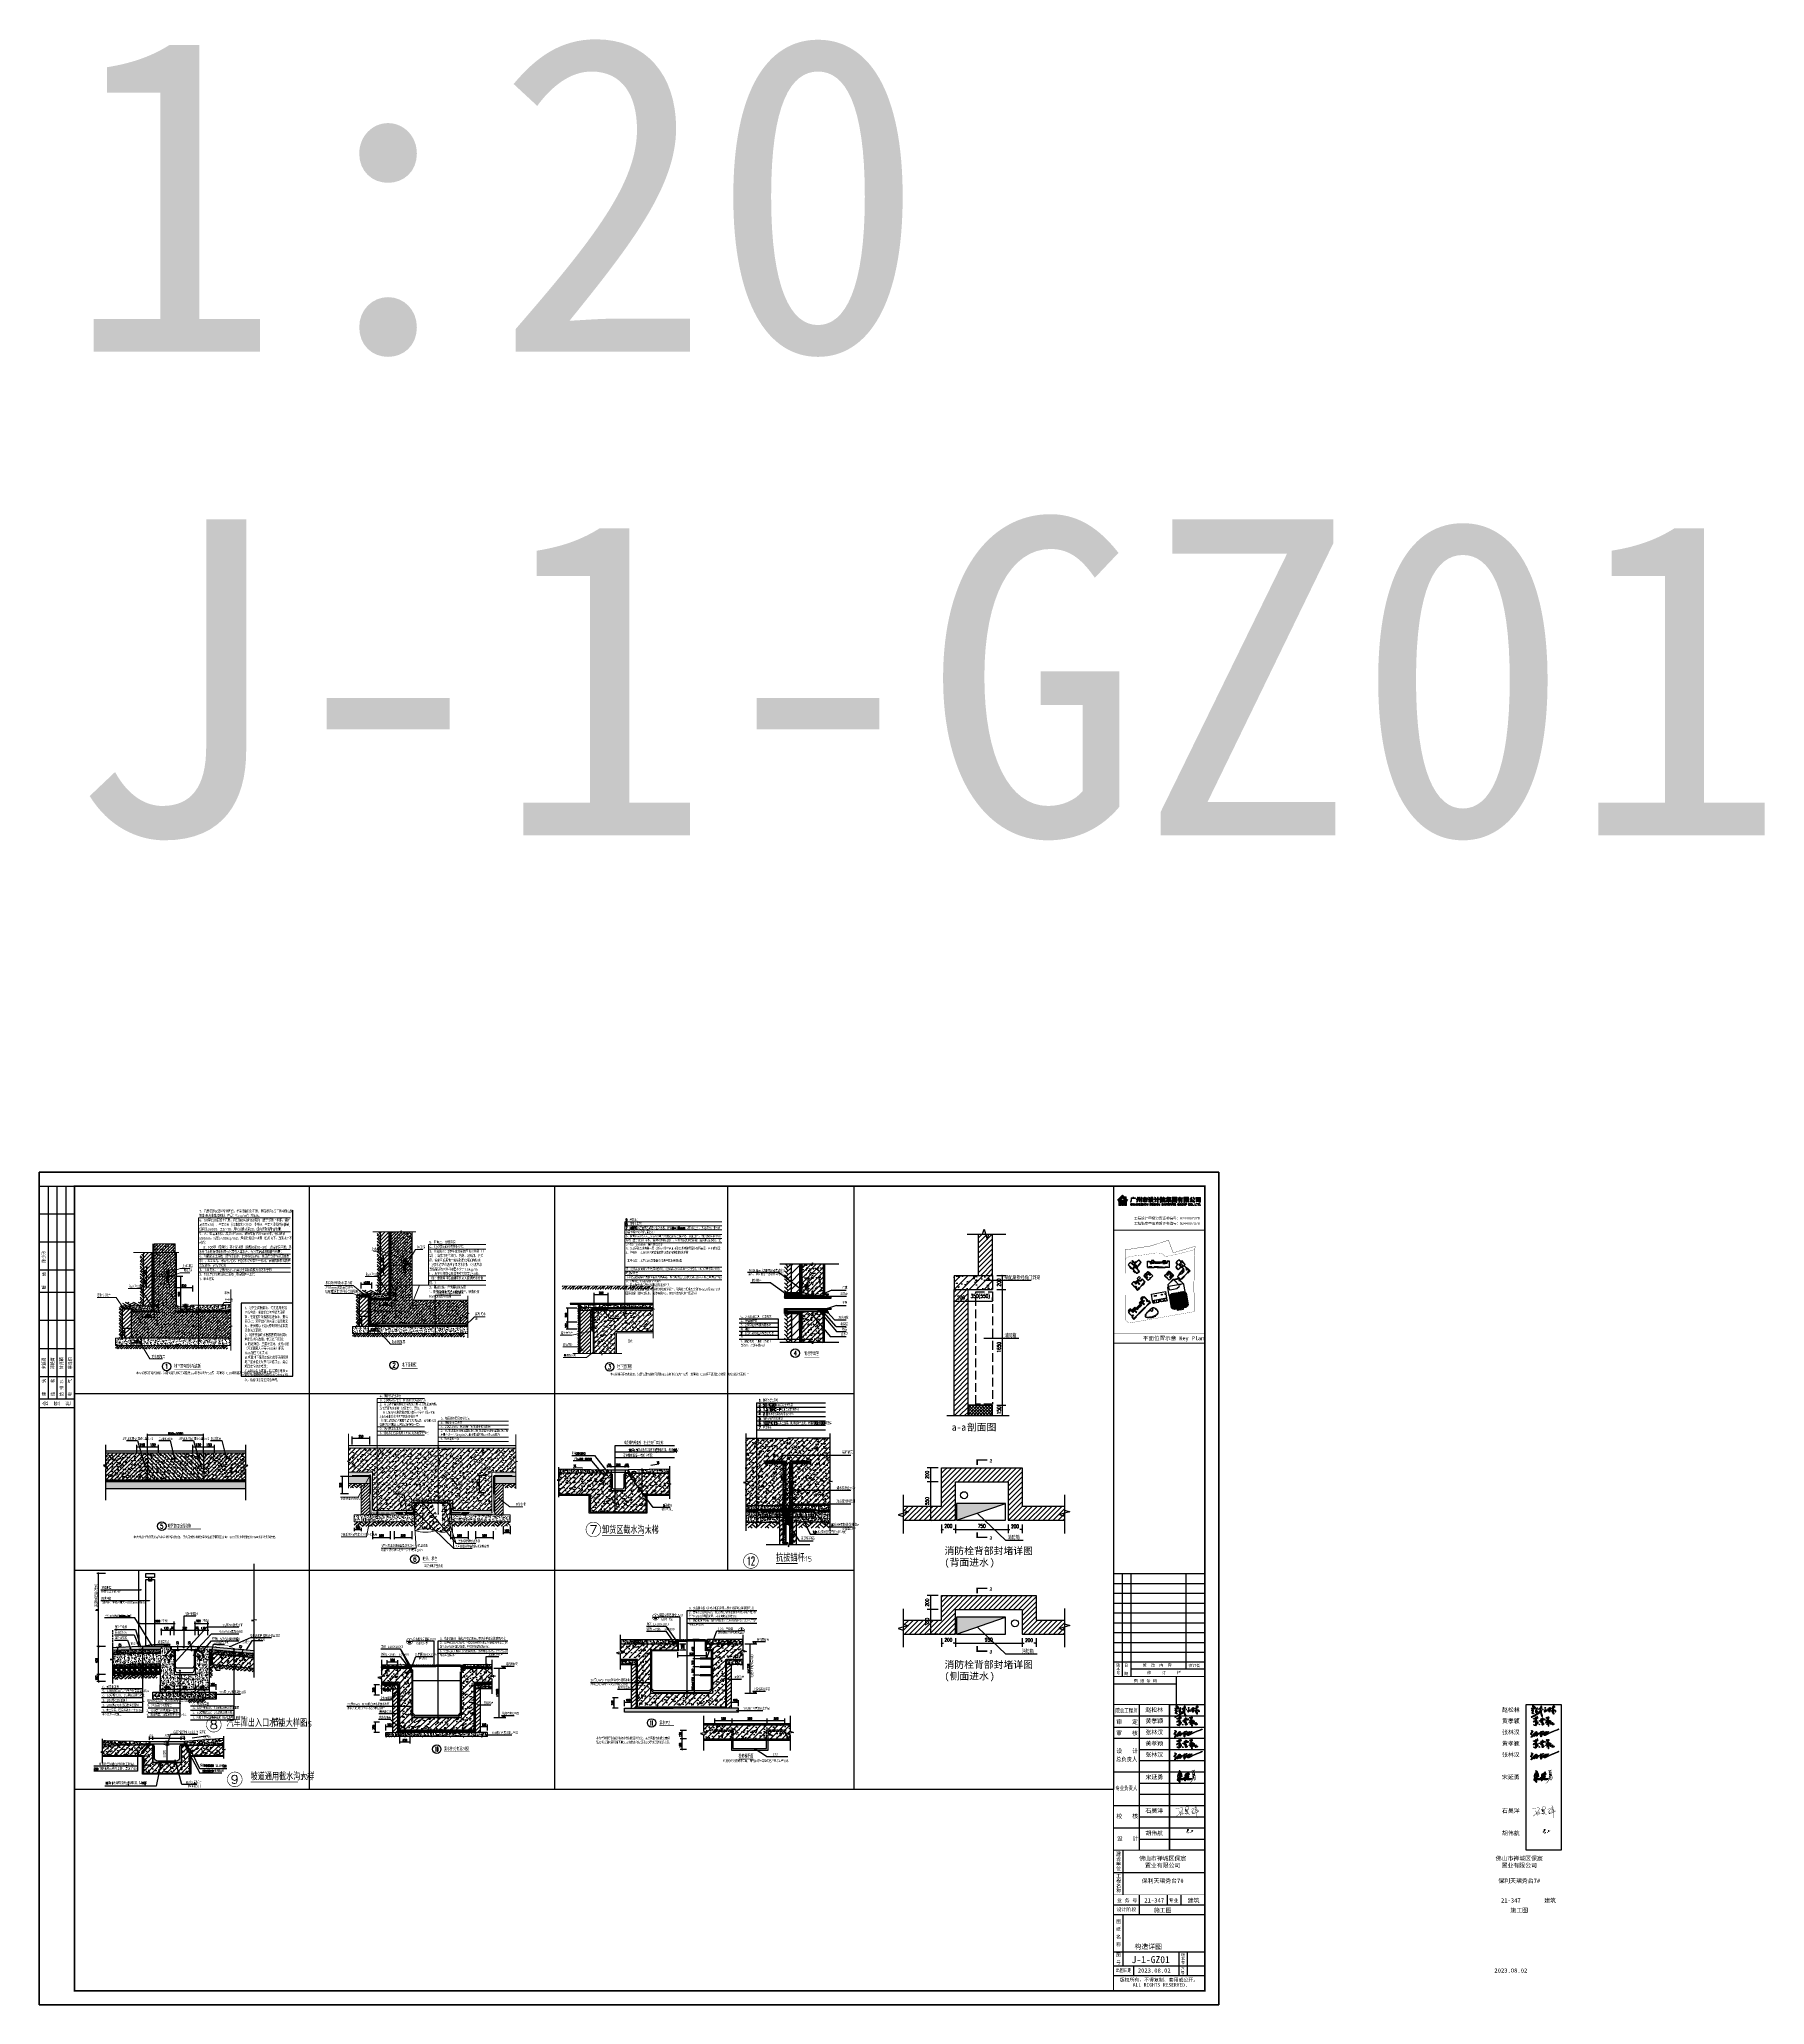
# Model space of a CAD drawing. Header units: millimetres. Extents: x 434053 to 1059003, y -2417481 to 936527.
# Drawn here: x 528801 to 553406, y -2326105 to -2298063 of the extents above; entities that cross this region are included whole.
import ezdxf
from ezdxf.enums import TextEntityAlignment as Align
from ezdxf.lldxf.tags import DXFTag

# ---------------------------------------------------------------- set-up
doc = ezdxf.new("R2010")
doc.units = ezdxf.units.MM
doc.header["$LTSCALE"] = 1000
doc.header["$MEASUREMENT"] = 0
for name, pattern in [('4张说明 FS-SM-_t8$0$DASH', [0.35, 0.25, -0.1]), ('CONTINOUS', [0]), ('DASH', [0.35, 0.25, -0.1]), ('DASHED', [0.75, 0.5, -0.25]), ('DASHEDX2', [2.8, 2, -0.8]), ('示意图$0$DASHDOT', [25.4, 12.7, -6.35, 0, -6.35])]:
    doc.linetypes.add(name, pattern=pattern)
doc.layers.get('Defpoints').update_dxf_attribs({"color": 6})
for name, color, linetype in [('1', 7, 'Continuous'), ('2', 2, 'Continuous'), ('2012-05', 6, 'Continuous'), ('3', 11, 'DASHEDX2'), ('4张说明 FS-SM-_t8$0$C09密封膏', 146, 'Continuous'), ('4张说明 FS-SM-_t8$0$DIM_SYMB', 3, 'Continuous'), ('6-LOC', 7, 'Continuous'), ('7', 7, 'Continuous'), ('_U+56FE_U+5C42 1', 7, 'Continuous'), ('A-ANNO-TTLB', 7, 'Continuous'), ('A-DETL-REN', 21, 'Continuous'), ('AXIS', 3, 'Continuous'), ('AXIS_TEXT', 7, 'Continuous'), ('C-PLAN_TEXT', 3, 'Continuous'), ('C02砖砌体', 31, 'Continuous'), ('C05钢筋混凝土', 8, 'Continuous'), ('C09密封膏', 146, 'Continuous'), ('C13梳水板', 107, 'Continuous'), ('C14防水材料', 6, 'DASH'), ('C16素土夯实', 8, 'Continuous'), ('COLUMN', 5, 'Continuous'), ('column-1', 5, 'Continuous'), ('CURTWALL-内分隔', 4, 'Continuous'), ('D01抹灰', 121, 'Continuous'), ('DIM', 3, 'Continuous'), ('DIM_ELEV', 3, 'Continuous'), ('DIM_IDEN', 3, 'Continuous'), ('DIM_LEAD', 3, 'Continuous'), ('DIM_SYMB', 3, 'Continuous'), ('DRAW', 7, 'Continuous'), ('HATCH', 253, 'Continuous'), ('Hatch1', 8, 'Continuous'), ('HZHZNEWPLOTLAYER#@$TT', 7, 'Continuous'), ('pl', 1, 'Continuous'), ('PUB_DIM', 83, 'Continuous'), ('PUB_HATCH', 8, 'Continuous'), ('PUB_TEXT', 7, 'Continuous'), ('PUB_TITLE', 4, 'Continuous'), ('rfwall', 6, 'Continuous'), ('S_STAIR', 2, 'Continuous'), ('SEE', 55, 'Continuous'), ('STAIR', 2, 'Continuous'), ('TEXT', 7, 'Continuous'), ('TITEXT', 7, 'Continuous'), ('TITLIN', 7, 'Continuous'), ('WALL', 5, 'Continuous'), ('X1', 7, 'Continuous'), ('ZZ-TEXT', 7, 'Continuous'), ('剖折号', 9, 'Continuous'), ('图框层', 3, 'Continuous'), ('图签 A1$0$净用地范围线', 6, 'Continuous'), ('填充', 8, 'Continuous'), ('建筑轮廓-首层平台', 90, 'Continuous'), ('承台标注', 3, 'Continuous'), ('旧版修改2', 7, 'CONTINOUS'), ('材料填充', 251, 'Continuous'), ('标注', 3, 'Continuous'), ('电子签名', 6, 'Continuous'), ('示意图$0$_平面辅助线', 7, 'Continuous'), ('示意图$0$A-FURN', 251, 'Continuous'), ('示意图$0$A-WALL', 2, 'Continuous'), ('示意图$0$DIM_MODI', 6, 'Continuous'), ('示意图$0$WALL', 4, 'Continuous'), ('示意图$0$净用地范围线', 6, 'Continuous'), ('示意图$0$图签 A1$0$净用地范围线', 6, 'Continuous'), ('示意图$0$坐标编号', 51, 'Continuous'), ('示意图$0$建筑轮廓-窗-阳台', 255, 'Continuous'), ('示意图$0$建筑轮廓-首层平台', 90, 'Continuous'), ('示意图$0$首二层+地下室_04(1)$0$1#楼首层平面图$0$A-WALL', 2, 'Continuous')]:
    doc.layers.add(name, color=color, linetype=linetype)
doc.layers.add('20211110修改', color=31, linetype='Continuous', plot=False)
for name, color, linetype, lineweight in [('A-ANNO-TEXT', 7, 'Continuous', 25), ('其它', 2, 'Continuous', 0), ('示意图$0$建筑物信息', 7, 'Continuous', 0), ('示意图$0$建筑轮廓-塔楼', 4, 'Continuous', 0), ('示意图$0$绿化系统', 106, 'Continuous', 5)]:
    doc.layers.add(name, color=color, linetype=linetype, lineweight=lineweight)
doc.styles.add('_TCH_AXIS', font='COMPLEX', dxfattribs={"bigfont": 'GBCBIG'})
doc.styles.add('_TCH_DIM', font='SIMPLEX.shx', dxfattribs={"width": 0.8, "height": 3, "bigfont": 'GBCBIG.shx'})
doc.styles.add('_TCH_DIM_T3', font='SIMPLEX', dxfattribs={"width": 0.705882, "bigfont": 'GBCBIG'})
doc.styles.add('_TCH_LABEL', font='COMPLEX', dxfattribs={"bigfont": 'GBCBIG'})
doc.styles.add('ACHT', font='simhei.ttf')
doc.styles.add('B', font='romans.shx', dxfattribs={"bigfont": 'hztxt.shx'})
doc.styles.add('COMPLEX', font='COMPLEX')
doc.styles.add('DIM_FONT_T3', font='SIMPLEX.shx', dxfattribs={"width": 0.8})
doc.styles.add('HZ', font='romant', dxfattribs={"width": 0.7, "bigfont": 'hztxt3s'})
doc.styles.add('KB', font='', dxfattribs={"width": 0.8})
doc.styles.get("Standard").update_dxf_attribs({"font": 'gbenor.shx', "bigfont": 'gbcbig.shx'})
doc.styles.add('STANDARD_T3', font='gbenor.shx', dxfattribs={"bigfont": 'gbcbig.shx'})
doc.styles.add('TITLE', font='simhei.ttf')
doc.styles.add('TITMK', font='simhei.ttf')
doc.styles.add('TITXC', font='simhei.ttf')
doc.styles.add('TITXH', font='')
doc.styles.add('TITXV', font='', dxfattribs={"width": 0.8})
doc.styles.add('海文B', font='haiwenrs.shx', dxfattribs={"width": 0.8, "bigfont": 'hzdx.shx'})
doc.styles.add('示意图$0$-黑体', font='simhei.ttf', dxfattribs={"width": 0.7})
doc.styles.add('黑体', font='simhei.ttf')
doc.styles.get('KB').set_extended_font_data('SimSun')
doc.styles.get('TITXH').set_extended_font_data('@SimSun')
doc.styles.get('TITXV').set_extended_font_data('SimSun')
tags = doc.linetypes.add('图签 A1$0$DASHDOT', pattern=[1, 0.5, -0.25, 0, -0.25]).pattern_tags.tags
tags[10:11] = [DXFTag(74, 4), DXFTag(75, 0), DXFTag(340, '0'), DXFTag(46, 1.0), DXFTag(50, 0.0), DXFTag(44, 0.0), DXFTag(45, 0.0)]
tags[8:9] = [DXFTag(74, 4), DXFTag(75, 0), DXFTag(340, '0'), DXFTag(46, 1.0), DXFTag(50, 0.0), DXFTag(44, 0.0), DXFTag(45, 0.0)]
tags[6:7] = [DXFTag(74, 4), DXFTag(75, 0), DXFTag(340, '0'), DXFTag(46, 1.0), DXFTag(50, 0.0), DXFTag(44, 0.0), DXFTag(45, 0.0)]
tags[4:5] = [DXFTag(74, 4), DXFTag(75, 0), DXFTag(340, '0'), DXFTag(46, 1.0), DXFTag(50, 0.0), DXFTag(44, 0.0), DXFTag(45, 0.0)]
tags = doc.linetypes.add('示意图$0$图签 A1$0$DASHDOT', pattern=[1, 0.5, -0.25, 0, -0.25]).pattern_tags.tags
tags[10:11] = [DXFTag(74, 4), DXFTag(75, 0), DXFTag(340, '0'), DXFTag(46, 1.0), DXFTag(50, 0.0), DXFTag(44, 0.0), DXFTag(45, 0.0)]
tags[8:9] = [DXFTag(74, 4), DXFTag(75, 0), DXFTag(340, '0'), DXFTag(46, 1.0), DXFTag(50, 0.0), DXFTag(44, 0.0), DXFTag(45, 0.0)]
tags[6:7] = [DXFTag(74, 4), DXFTag(75, 0), DXFTag(340, '0'), DXFTag(46, 1.0), DXFTag(50, 0.0), DXFTag(44, 0.0), DXFTag(45, 0.0)]
tags[4:5] = [DXFTag(74, 4), DXFTag(75, 0), DXFTag(340, '0'), DXFTag(46, 1.0), DXFTag(50, 0.0), DXFTag(44, 0.0), DXFTag(45, 0.0)]
doc.dimstyles.new('_TCH_ARCH&&10', dxfattribs={"dimtxt": 29.75, "dimasz": 10, "dimexe": 25, "dimexo": 30, "dimgap": 10, "dimtad": 1, "dimdec": 0, "dimzin": 0, "dimdsep": 46, "dimtxsty": '_TCH_DIM_T3', "dimblk": 'ARCHTICK', "dimcen": 0.09, "dimclrt": 7, "dimazin": 2, "dimtfac": 1, "dimtdec": 0, "dimtix": 1, "dimtmove": 2, "dimatfit": 3, "dimfxl": 1, "dimtolj": 1, "dimtzin": 0, "dimarcsym": 0})
doc.dimstyles.new('_TCH_ARCH&&15', dxfattribs={"dimtxt": 34.425, "dimasz": 15, "dimexe": 15, "dimexo": 15, "dimgap": 18.0375, "dimtad": 1, "dimdec": 0, "dimzin": 0, "dimdsep": 46, "dimtxsty": '_TCH_DIM_T3', "dimblk": 'ARCHTICK', "dimcen": 0.09, "dimclrt": 7, "dimazin": 2, "dimtfac": 1, "dimtdec": 0, "dimtix": 1, "dimtmove": 2, "dimatfit": 3, "dimfxl": 1, "dimtolj": 1, "dimtzin": 0, "dimarcsym": 0})
doc.dimstyles.new('_TCH_ARCH&&20', dxfattribs={"dimtxt": 51, "dimasz": 20, "dimexe": 50, "dimexo": 60, "dimgap": 24.5, "dimtad": 1, "dimdec": 0, "dimzin": 0, "dimdsep": 46, "dimtxsty": '_TCH_DIM_T3', "dimblk": 'ARCHTICK', "dimcen": 0.09, "dimclrt": 7, "dimazin": 2, "dimtfac": 1, "dimtdec": 0, "dimtix": 1, "dimtmove": 2, "dimatfit": 3, "dimfxl": 1, "dimtolj": 1, "dimtzin": 0, "dimarcsym": 0})
doc.dimstyles.new('_TCH_ARCH&&8', dxfattribs={"dimtxt": 23.8, "dimasz": 8, "dimexe": 20, "dimexo": 24, "dimgap": 8, "dimtad": 1, "dimdec": 0, "dimzin": 0, "dimdsep": 46, "dimtxsty": '_TCH_DIM_T3', "dimblk": 'ARCHTICK', "dimcen": 0.09, "dimclrt": 7, "dimazin": 2, "dimtfac": 1, "dimtdec": 0, "dimtix": 1, "dimtmove": 2, "dimatfit": 3, "dimfxl": 1, "dimtolj": 1, "dimtzin": 0, "dimarcsym": 0})
doc.dimstyles.new('_TCH_DIM&&10', dxfattribs={"dimtxt": 29.75, "dimasz": 10, "dimexe": 25, "dimexo": 30, "dimgap": 12.625, "dimtad": 1, "dimdec": 0, "dimzin": 0, "dimdsep": 46, "dimtxsty": '_TCH_DIM_T3', "dimblk": 'ARCHTICK', "dimcen": 0.09, "dimazin": 2, "dimtfac": 1, "dimtdec": 0, "dimtix": 1, "dimtmove": 2, "dimatfit": 3, "dimldrblk": 'ARCHTICK', "dimfxl": 1, "dimtolj": 1, "dimtzin": 0, "dimarcsym": 0})
doc.dimstyles.new('DIMN20$TCH&&10', dxfattribs={"dimtxt": 30, "dimasz": 0.1, "dimexe": 25, "dimexo": 30, "dimgap": 15, "dimtad": 1, "dimdec": 0, "dimzin": 0, "dimdsep": 46, "dimtxsty": 'DIM_FONT_T3', "dimblk": '_DIMX', "dimblk1": '_DIMX', "dimblk2": '_DIMX', "dimcen": 0.09, "dimclrt": 7, "dimadec": 0, "dimazin": 0, "dimtfac": 1, "dimtdec": 0, "dimtix": 1, "dimtmove": 2, "dimatfit": 3, "dimldrblk": '_DIMX', "dimfxl": 1, "dimtolj": 1, "dimtzin": 0, "dimarcsym": 0})
doc.dimstyles.new('STANDARD&&10', dxfattribs={"dimtxt": 35, "dimasz": 10, "dimexe": 25, "dimexo": 30, "dimgap": 15, "dimtad": 1, "dimdec": 0, "dimzin": 0, "dimdsep": 46, "dimtxsty": 'STANDARD_T3', "dimblk": 'ARCHTICK', "dimcen": 0.09, "dimadec": 0, "dimazin": 0, "dimtfac": 1, "dimtdec": 0, "dimtix": 1, "dimtmove": 2, "dimatfit": 3, "dimfxl": 1, "dimtolj": 1, "dimtzin": 0, "dimarcsym": 0})
pattern_1 = [(50, (-721694.565, -36724.86), (71.7260183, -6.2752135), [7.5, -82.5]), (355, (-721694.565, -36724.86), (-13.875133, 75.219213), [6, -66]), (100.4514, (-721688.59, -36725.384), (57.850938, 68.943954), [6.374019, -70.114211]), (46.1842, (-721694.565, -36704.86), (106.724105, -16.551901), [11.25, -123.75]), (96.6356, (-721685.67, -36706.24), (93.46627, 97.411787), [9.561029, -105.1713]), (351.1842, (-721694.56, -36704.86), (93.466195, 97.41186), [9, -99]), (21, (-721684.565, -36709.86), (59.690705, -40.261889), [7.5, -82.5]), (326, (-721684.565, -36709.86), (24.331533, 72.5150045), [6, -66]), (71.4514, (-721679.59, -36713.216), (84.022263, 32.25305), [6.374019, -70.114211]), (37.5, (-721694.565, -36724.86), (1.2159855, 33.2893854), [0, -65.2, 0, -67, 0, -66.25]), (7.5, (-721694.565, -36724.86), (26.3069537, 39.4411712), [0, -38.2, 0, -63.7, 0, -25.25]), (327.5, (-721716.865, -36724.86), (53.3822436, -2.2554872), [0, -25, 0, -78, 0, -103.5]), (317.5, (-721726.865, -36724.86), (58.318617, 10.0104982), [0, -32.5, 0, -51.8, 0, -73.5])]
pattern_2 = [(50, (5790.63, -3103.66), (71.7260183, -6.2752135), [7.5, -82.5]), (355, (5790.63, -3103.66), (-13.875133, 75.219213), [6, -66]), (100.4514, (5796.61, -3104.18), (57.850938, 68.943954), [6.374019, -70.114211]), (46.1842, (5790.63, -3083.66), (106.724105, -16.551901), [11.25, -123.75]), (96.6356, (5799.52, -3085.04), (93.46627, 97.411787), [9.561029, -105.1713]), (351.1842, (5790.63, -3083.66), (93.466195, 97.41186), [9, -99]), (21, (5800.63, -3088.66), (59.690705, -40.261889), [7.5, -82.5]), (326, (5800.63, -3088.66), (24.331533, 72.5150045), [6, -66]), (71.4514, (5805.605, -3092.014), (84.022263, 32.25305), [6.374019, -70.114211]), (37.5, (5790.63, -3103.66), (1.2159855, 33.2893854), [0, -65.2, 0, -67, 0, -66.25]), (7.5, (5790.63, -3103.66), (26.3069537, 39.4411712), [0, -38.2, 0, -63.7, 0, -25.25]), (327.5, (5768.33, -3103.66), (53.3822436, -2.2554872), [0, -25, 0, -78, 0, -103.5]), (317.5, (5758.33, -3103.66), (58.318617, 10.0104982), [0, -32.5, 0, -51.8, 0, -73.5])]
pattern_3 = [(50, (-726056.226, -33891.39), (63.287663, -5.536953), [6.617647, -72.7941176]), (355, (-726056.226, -33891.39), (-12.242765, 66.369894), [5.2941176, -58.235294]), (100.4514, (-726050.95, -33891.853), (51.0449454, 60.832901), [5.6241344, -61.8654805]), (46.1842, (-726056.23, -33873.745), (94.168328, -14.604619), [9.92647, -109.191176]), (96.6356, (-726048.38, -33874.96), (82.470239, 85.951577), [8.436202, -92.798206]), (351.1842, (-726056.23, -33873.74), (82.470172, 85.951641), [7.941176, -87.352941]), (21, (-726047.403, -33878.156), (52.6682693, -35.5251962), [6.617647, -72.7941176]), (326, (-726047.4, -33878.156), (21.469, 63.9838275), [5.2941176, -58.235294]), (71.4514, (-726043.014, -33881.117), (74.137291, 28.458573), [5.6241344, -61.8654805]), (37.5, (-726056.226, -33891.392), (1.0729284, 29.3729871), [0, -57.5294118, 0, -59.117647, 0, -58.4558823]), (7.5, (-726056.226, -33891.392), (23.212018, 34.8010334), [0, -33.7058824, 0, -56.2058823, 0, -22.2794118]), (327.5, (-726075.903, -33891.392), (47.10197966, -1.9901357), [0, -22.0588235, 0, -68.8235294, 0, -91.3235294]), (317.5, (-726084.726, -33891.39), (51.4576032, 8.8327926), [0, -28.6764706, 0, -45.7058824, 0, -64.8529412])]
pattern_4 = [(45, (2923.14, 1924.2105), (-2.245064, 2.245064), []), (135, (2923.14, 1924.2105), (-2.245064, -2.245064), [])]
pattern_5 = [(45, (-726056.226, -33891.39), (-35.355339, 35.355339), []), (50, (-726056.23, -33891.39), (143.452037, -12.550427), [15, -165]), (355, (-726056.23, -33891.39), (-27.750267, 150.438427), [12, -132]), (100.4514, (-726044.27, -33892.44), (115.701876, 137.887908), [12.748038, -140.228422]), (46.1842, (-726056.23, -33851.4), (213.44821, -33.103803), [22.5, -247.5]), (96.6356, (-726038.44, -33854.15), (186.93254, 194.823574), [19.12206, -210.3426]), (351.1842, (-726056.23, -33851.4), (186.93239, 194.82372), [18, -198]), (21, (-726036.23, -33861.39), (119.38141, -80.523778), [15, -165]), (326, (-726036.23, -33861.39), (48.663066, 145.03001), [12, -132]), (71.4514, (-726026.28, -33868.1), (168.044526, 64.5061), [12.748038, -140.228422]), (37.5, (-726056.226, -33891.39), (2.431971, 66.5787708), [0, -130.4, 0, -134, 0, -132.5]), (7.5, (-726056.226, -33891.39), (52.6139075, 78.8823424), [0, -76.4, 0, -127.4, 0, -50.5]), (327.5, (-726100.826, -33891.39), (106.7644872, -4.5109743), [0, -50, 0, -156, 0, -207]), (317.5, (-726120.83, -33891.39), (116.637234, 20.020996), [0, -65, 0, -103.6, 0, -147])]
pattern_6 = [(45, (-726056.226, -33891.392), (-16.97056275, 16.97056275), []), (45, (-726044.913, -33891.392), (-16.97056275, 16.97056275), [])]
pattern_7 = [(45, (-724565.4708, -36656.734), (-2.24506403, 2.24506403), []), (135, (-724565.4708, -36656.734), (-2.24506403, -2.24506403), [])]
pattern_8 = [(45, (-1713816.564, -1462946.87), (-35.3553532, 35.3553532), [])]
pattern_9 = [(45, (-345854.465, 411121.814), (-35.355339, 35.355339), []), (50, (-345854.46, 411121.81), (143.452037, -12.550427), [15, -165]), (355, (-345854.46, 411121.81), (-27.750267, 150.438427), [12, -132]), (100.4514, (-345842.51, 411120.77), (115.701876, 137.88791), [12.748038, -140.228422]), (46.1842, (-345854.46, 411161.81), (213.44821, -33.1038), [22.5, -247.5]), (96.6356, (-345836.68, 411159.06), (186.93254, 194.823574), [19.12206, -210.3426]), (351.1842, (-345854.46, 411161.81), (186.93239, 194.82372), [18, -198]), (21, (-345834.46, 411151.81), (119.38141, -80.523778), [15, -165]), (326, (-345834.46, 411151.81), (48.663066, 145.03001), [12, -132]), (71.4514, (-345824.52, 411145.1), (168.044526, 64.5061), [12.748038, -140.228422]), (37.5, (-345854.465, 411121.814), (2.431971, 66.578771), [0, -130.4, 0, -134, 0, -132.5]), (7.5, (-345854.465, 411121.814), (52.6139075, 78.882342), [0, -76.4, 0, -127.4, 0, -50.5]), (327.5, (-345899.065, 411121.814), (106.764487, -4.5109743), [0, -50, 0, -156, 0, -207]), (317.5, (-345919.06, 411121.81), (116.637234, 20.020996), [0, -65, 0, -103.6, 0, -147])]
pattern_10 = [(45, (-370378.657, 383002.77), (-13.25825215, 13.25825215), []), (45, (-370369.819, 383002.77), (-13.25825215, 13.25825215), [])]
pattern_11 = [(45, (-128351.1594, 336113.0322), (-2.24506403, 2.24506403), []), (135, (-128351.1594, 336113.0322), (-2.24506403, -2.24506403), [])]
pattern_12 = [(45, (-288424.21, 309359.196), (-28.2842712, 28.2842712), []), (50, (-288424.21, 309359.2), (114.76163, -10.040342), [12, -132]), (355, (-288424.21, 309359.2), (-22.200213, 120.35074), [9.6, -105.6]), (100.4514, (-288414.65, 309358.36), (92.5615, 110.310327), [10.19843, -112.182738]), (46.1842, (-288424.21, 309391.2), (170.75857, -26.48304), [18, -198]), (96.6356, (-288409.98, 309388.99), (149.54603, 155.85886), [15.297646, -168.27408]), (351.1842, (-288424.21, 309391.2), (149.54591, 155.858976), [14.4, -158.4]), (21, (-288408.21, 309383.2), (95.505128, -64.419023), [12, -132]), (326, (-288408.21, 309383.2), (38.930453, 116.024007), [9.6, -105.6]), (71.4514, (-288400.25, 309377.83), (134.43562, 51.60488), [10.19843, -112.182738]), (37.5, (-288424.21, 309359.196), (1.945577, 53.2630166), [0, -104.32, 0, -107.2, 0, -106]), (7.5, (-288424.21, 309359.196), (42.091126, 63.105874), [0, -61.12, 0, -101.92, 0, -40.4]), (327.5, (-288459.89, 309359.196), (85.41159, -3.6087795), [0, -40, 0, -124.8, 0, -165.6]), (317.5, (-288475.89, 309359.196), (93.309787, 16.016797), [0, -52, 0, -82.88, 0, -117.6])]
pattern_13 = [(50, (-348962.41, 402339.86), (71.726018, -6.2752135), [7.5, -82.5]), (355, (-348962.41, 402339.86), (-13.875133, 75.219213), [6, -66]), (100.4514, (-348956.43, 402339.335), (57.850938, 68.943954), [6.374019, -70.114211]), (46.1842, (-348962.41, 402359.86), (106.724105, -16.551901), [11.25, -123.75]), (96.6356, (-348953.51, 402358.48), (93.46627, 97.411787), [9.561029, -105.1713]), (351.1842, (-348962.41, 402359.86), (93.466195, 97.41186), [9, -99]), (21, (-348952.41, 402354.86), (59.690705, -40.261889), [7.5, -82.5]), (326, (-348952.41, 402354.86), (24.331533, 72.515005), [6, -66]), (71.4514, (-348947.43, 402351.5), (84.022263, 32.25305), [6.374019, -70.114211]), (37.5, (-348962.407, 402339.858), (1.2159855, 33.2893854), [0, -65.2, 0, -67, 0, -66.25]), (7.5, (-348962.407, 402339.858), (26.3069537, 39.4411712), [0, -38.2, 0, -63.7, 0, -25.25]), (327.5, (-348984.707, 402339.858), (53.3822436, -2.2554872), [0, -25, 0, -78, 0, -103.5]), (317.5, (-348994.707, 402339.858), (58.318617, 10.0104982), [0, -32.5, 0, -51.8, 0, -73.5])]
pattern_14 = [(45, (-348962.407, 402339.86), (-35.355339, 35.355339), []), (50, (-348962.41, 402339.86), (143.452037, -12.550427), [15, -165]), (355, (-348962.4, 402339.86), (-27.750267, 150.438427), [12, -132]), (100.4514, (-348950.45, 402338.81), (115.701876, 137.88791), [12.748038, -140.228422]), (46.1842, (-348962.4, 402379.86), (213.44821, -33.1038), [22.5, -247.5]), (96.6356, (-348944.62, 402377.1), (186.93254, 194.823574), [19.12206, -210.3426]), (351.1842, (-348962.4, 402379.86), (186.93239, 194.82372), [18, -198]), (21, (-348942.41, 402369.86), (119.38141, -80.523778), [15, -165]), (326, (-348942.4, 402369.86), (48.663066, 145.03001), [12, -132]), (71.4514, (-348932.46, 402363.15), (168.044526, 64.5061), [12.748038, -140.228422]), (37.5, (-348962.407, 402339.86), (2.431971, 66.578771), [0, -130.4, 0, -134, 0, -132.5]), (7.5, (-348962.41, 402339.86), (52.6139075, 78.882342), [0, -76.4, 0, -127.4, 0, -50.5]), (327.5, (-349007.007, 402339.86), (106.764487, -4.5109743), [0, -50, 0, -156, 0, -207]), (317.5, (-349027.01, 402339.86), (116.637234, 20.020996), [0, -65, 0, -103.6, 0, -147])]
pattern_15 = [(37.5, (-348962.407, 402339.858), (-1.0078937, 30.8291803), [0, -24.32, 0, -27.2, 0, -26]), (7.5, (-348962.407, 402339.858), (28.3164273, 45.154337), [0, -13.12, 0, -21.92, 0, -8.4]), (327.5, (-348982.087, 402339.858), (49.8262698, 0.0905449), [0, -8, 0, -28.8, 0, -37.6]), (317.5, (-348982.087, 402339.858), (48.0980257, 14.042809), [0, -4, 0, -18.88, 0, -21.6])]
pattern_16 = [(0, (-318057.92, 384360), (30, 60), [0, -60]), (0, (-318093.02, 384351.9), (30, 60), [0, -60]), (0, (-318073.52, 384351.3), (30, 60), [0, -60]), (0, (-318052.22, 384369), (30, 60), [0, -60]), (0, (-318077.12, 384348.3), (30, 60), [0, -60]), (0, (-318046.22, 384406.8), (30, 60), [0, -60]), (0, (-318064.52, 384402), (30, 60), [0, -60]), (0, (-318054.92, 384394.5), (30, 60), [0, -60]), (0, (-318103.82, 384393.3), (30, 60), [0, -60]), (0, (-318074.42, 384390.6), (30, 60), [0, -60]), (0, (-318085.82, 384375.3), (30, 60), [0, -60]), (0, (-318085.22, 384352.8), (30, 60), [0, -60]), (0, (-318062.72, 384350.4), (30, 60), [0, -60]), (0, (-318046.22, 384376.8), (30, 60), [0, -60]), (0, (-318102.32, 384367.5), (30, 60), [0, -60]), (0, (-318097.22, 384377.7), (30, 60), [0, -60]), (0, (-318073.82, 384373.5), (30, 60), [0, -60]), (0, (-318082.22, 384364.8), (30, 60), [0, -60]), (0, (-318087.02, 384384.6), (30, 60), [0, -60]), (0, (-318079.52, 384407.1), (30, 60), [0, -60]), (0, (-318099.92, 384354.9), (30, 60), [0, -60]), (0, (-318066.92, 384394.8), (30, 60), [0, -60]), (0, (-318094.82, 384395.7), (30, 60), [0, -60]), (0, (-318099.62, 384403.5), (30, 60), [0, -60]), (130.601294, (-318049.9032, 384388.017), (-149.999998343, 180.000000787), [2.6341554, -1103.7111]), (18.4349488, (-318054.189, 384389.16), (149.99999945, 59.99999956), [2.710524, -376.76279]), (90, (-318054.19, 384386.588), (30, 60), [2.5714284, -117.428565]), (161.565051, (-318051.6175, 384385.731), (-150.00000076, 59.99999553), [2.710524, -376.76279]), (53.1301023, (-318051.617, 384385.731), (30.00000006, 59.99999997), [2.857143, -297.14285]), (135, (-318049.332, 384355.16), (-30.0000036, 59.9999959), [2.424366, -167.28126]), (45, (-318052.76, 384355.16), (29.9999998, 59.9999998), [2.424366, -167.28126]), (135, (-318051.046, 384353.446), (-30.0000036, 59.9999959), [2.424366, -167.28126]), (45, (-318051.046, 384353.446), (29.9999998, 59.9999998), [2.424366, -167.28126]), (116.565051, (-318078.19, 384395.446), (-5e-06, 119.999997), [3.1943826, -63.88765]), (180, (-318079.62, 384398.3), (-30, 60), [3.4285716, -56.571425]), (63.434949, (-318084.475, 384395.446), (3e-07, 119.9999994), [3.1943826, -63.88765]), (116.565051, (-318083.046, 384392.59), (-5e-06, 119.999997), [3.1943826, -63.88765]), (0, (-318083.046, 384392.59), (30, 60), [3.4285716, -56.571425]), (63.434949, (-318079.62, 384392.59), (3e-07, 119.9999994), [3.1943826, -63.88765]), (107.102728, (-318055.6175, 384375.16), (-89.999996559, 300.000000484), [3.8861346, -1628.29025]), (143.972626, (-318056.7603, 384378.874), (-569.999992774, 419.999999525), [3.8861346, -812.202]), (180, (-318059.903, 384381.16), (-30, 60), [3.7142856, -56.28571]), (36.0273733, (-318066.7603, 384378.874), (569.999995788, 419.999995472), [3.8861346, -812.202]), (71.565051, (-318067.903, 384375.446), (90.00000046, 299.99999948), [3.6140316, -375.85928]), (107.102728, (-318066.7603, 384371.7313), (-89.999996559, 300.000000484), [3.8861346, -1628.29025]), (143.972626, (-318063.6175, 384369.4456), (-569.999992774, 419.999999525), [3.8861346, -812.202]), (0, (-318063.62, 384369.446), (30, 60), [3.7142856, -56.28571]), (36.0273733, (-318059.903, 384369.4456), (569.999995788, 419.999995472), [3.8861346, -812.202]), (71.565051, (-318056.76, 384371.731), (90.00000046, 299.99999948), [3.6140316, -375.85928]), (150.255118, (-318055.046, 384403.16), (-90.00000021, 59.99999926), [2.303502, -481.43196]), (90, (-318057.046, 384402.017), (30, 60), [2.2857144, -117.714275]), (29.7448813, (-318057.046, 384402.017), (90.00000005, 59.99999972), [2.303502, -481.43196]), (116.565051, (-318069.046, 384360.59), (-5e-06, 119.999997), [3.1943826, -63.88765]), (168.690067, (-318070.4746, 384363.4456), (-270.0000002, 59.999998494), [2.9137254, -608.96855]), (41.1859251, (-318075.6175, 384362.017), (749.999995456, 659.999994229), [3.0371844, -1272.5802]), (90, (-318075.617, 384359.16), (30, 60), [2.857143, -117.14285]), (138.814074, (-318073.3318, 384357.16), (-749.999986669, 660.000004204), [3.0371844, -1272.5802]), (16.6992442, (-318073.3318, 384357.16), (989.999992552, 299.999996858), [2.982945, -1249.85375]), (60.9453959, (-318070.4746, 384358.017), (29.99999992, 59.99999947), [2.9416086, -1232.53395]), (109.983106, (-318094.189, 384385.7313), (-150.000000565, 419.999998889), [3.3442, -1401.21975]), (155.556045, (-318095.3318, 384388.8742), (-390.000001487, 179.99999626), [3.4522986, -1446.51315]), (24.4439547, (-318101.6175, 384388.8742), (390.000000195, 179.999999134), [3.4522986, -1446.51315]), (70.0168934, (-318102.7603, 384385.7313), (150.000000452, 419.999998958), [3.3442, -1401.21975]), (109.983106, (-318101.6175, 384382.5885), (-150.000000565, 419.999998889), [3.3442, -1401.21975]), (160.016893, (-318098.4746, 384381.4456), (-150.00000009, 59.999997267), [3.3442, -698.93775]), (19.9831065, (-318098.4746, 384381.4456), (149.999999176, 59.999999905), [3.3442, -698.93775]), (70.0168934, (-318095.3318, 384382.5885), (150.000000452, 419.999998958), [3.3442, -1401.21975]), (122.005383, (-318071.903, 384380.303), (-30.00000403, 59.99999694), [2.695423, -563.3434]), (18.4349488, (-318075.903, 384381.731), (149.99999945, 59.99999956), [2.710524, -376.76279]), (90, (-318075.903, 384379.16), (30, 60), [2.5714284, -117.428565]), (161.565051, (-318073.332, 384378.303), (-150.00000076, 59.99999553), [2.710524, -376.76279]), (54.4623222, (-318073.3318, 384378.3028), (209.999999696, 299.99999955), [2.457807, -1029.82115]), (116.565051, (-318089.33, 384365.73), (-5e-06, 119.999997), [3.1943826, -63.88765]), (180, (-318090.76, 384368.59), (-30, 60), [3.142857, -56.85714]), (59.0362434, (-318095.6175, 384365.7313), (30.0000001, 59.99999971), [3.331973, -696.3822]), (120.963756, (-318093.903, 384362.874), (-30.0000041, 59.999997245), [3.331973, -696.3822]), (0, (-318093.903, 384362.874), (30, 60), [3.142857, -56.85714]), (63.434949, (-318090.76, 384362.874), (3e-07, 119.9999994), [3.1943826, -63.88765])]
pattern_17 = [(0, (-318040.22, 384341.7), (60, 120), [0, -120]), (0, (-318110.42, 384325.5), (60, 120), [0, -120]), (0, (-318071.42, 384324.3), (60, 120), [0, -120]), (0, (-318028.82, 384359.7), (60, 120), [0, -120]), (0, (-318078.62, 384318.3), (60, 120), [0, -120]), (0, (-318016.82, 384435.3), (60, 120), [0, -120]), (0, (-318053.42, 384425.7), (60, 120), [0, -120]), (0, (-318034.22, 384410.7), (60, 120), [0, -120]), (0, (-318132.02, 384408.3), (60, 120), [0, -120]), (0, (-318073.22, 384402.9), (60, 120), [0, -120]), (0, (-318096.02, 384372.3), (60, 120), [0, -120]), (0, (-318094.82, 384327.3), (60, 120), [0, -120]), (0, (-318049.82, 384322.5), (60, 120), [0, -120]), (0, (-318016.82, 384375.3), (60, 120), [0, -120]), (0, (-318129.02, 384356.7), (60, 120), [0, -120]), (0, (-318118.82, 384377.1), (60, 120), [0, -120]), (0, (-318072.02, 384368.7), (60, 120), [0, -120]), (0, (-318088.82, 384351.3), (60, 120), [0, -120]), (0, (-318098.42, 384390.9), (60, 120), [0, -120]), (0, (-318083.42, 384435.9), (60, 120), [0, -120]), (0, (-318124.22, 384331.5), (60, 120), [0, -120]), (0, (-318058.22, 384411.3), (60, 120), [0, -120]), (0, (-318114.02, 384413.1), (60, 120), [0, -120]), (0, (-318123.62, 384428.7), (60, 120), [0, -120]), (130.601294, (-318024.189, 384397.7313), (-299.99999669, 360.00000157), [5.26831, -2207.4222]), (18.434949, (-318032.76, 384400.017), (299.9999989, 119.9999991), [5.421048, -753.52558]), (90, (-318032.76, 384394.874), (60, 120), [5.142857, -234.85713]), (161.565051, (-318027.617, 384393.16), (-300.0000015, 119.99999105), [5.421048, -753.52558]), (53.1301023, (-318027.617, 384393.16), (60.0000001, 120), [5.714286, -594.2857]), (135, (-318023.046, 384332.017), (-60.0000073, 119.999992), [4.848732, -334.56252]), (45, (-318029.903, 384332.017), (59.9999996, 119.9999995), [4.848732, -334.56252]), (135, (-318026.475, 384328.59), (-60.0000073, 119.999992), [4.848732, -334.56252]), (45, (-318026.475, 384328.59), (59.9999996, 119.9999995), [4.848732, -334.56252]), (116.56505, (-318080.76, 384412.59), (-1e-05, 239.999993), [6.388765, -127.7753]), (180, (-318083.62, 384418.3), (-60, 120), [6.857143, -113.14285]), (63.43495, (-318093.33, 384412.59), (5e-07, 239.999999), [6.388765, -127.7753]), (116.56505, (-318090.47, 384406.87), (-1e-05, 239.999993), [6.388765, -127.7753]), (0, (-318090.47, 384406.87), (60, 120), [6.857143, -113.14285]), (63.43495, (-318083.62, 384406.87), (5e-07, 239.999999), [6.388765, -127.7753]), (107.102728, (-318035.6175, 384372.017), (-179.99999312, 600.000000968), [7.77227, -3256.5805]), (143.972626, (-318037.903, 384379.446), (-1139.99998555, 839.99999905), [7.77227, -1624.404]), (180, (-318044.19, 384384.02), (-60, 120), [7.42857, -112.57142]), (36.0273733, (-318057.903, 384379.446), (1139.99999158, 839.99999094), [7.77227, -1624.404]), (71.565051, (-318060.189, 384372.588), (180.0000009, 599.999999), [7.228063, -751.71856]), (107.102728, (-318057.903, 384365.16), (-179.99999312, 600.000000968), [7.77227, -3256.5805]), (143.972626, (-318051.6175, 384360.5885), (-1139.99998555, 839.99999905), [7.77227, -1624.404]), (0, (-318051.62, 384360.59), (60, 120), [7.42857, -112.57142]), (36.0273733, (-318044.189, 384360.5885), (1139.99999158, 839.99999094), [7.77227, -1624.404]), (71.565051, (-318037.903, 384365.16), (180.0000009, 599.999999), [7.228063, -751.71856]), (150.255118, (-318034.475, 384428.017), (-180.00000043, 119.9999985), [4.607004, -962.86392]), (90, (-318038.475, 384425.73), (60, 120), [4.57143, -235.42855]), (29.7448813, (-318038.475, 384425.731), (180.0000001, 119.99999944), [4.607004, -962.86392]), (116.56505, (-318062.47, 384342.87), (-1e-05, 239.999993), [6.388765, -127.7753]), (168.690067, (-318065.332, 384348.588), (-540.0000004, 119.999997), [5.82745, -1217.9371]), (41.1859251, (-318075.6175, 384345.7313), (1499.99999091, 1319.99998846), [6.07437, -2545.1604]), (90, (-318075.62, 384340.02), (60, 120), [5.714286, -234.2857]), (138.814074, (-318071.046, 384336.017), (-1499.99997334, 1320.00000841), [6.07437, -2545.1604]), (16.6992442, (-318071.046, 384336.017), (1979.9999851, 599.999993716), [5.96589, -2499.7075]), (60.9453959, (-318065.332, 384337.7313), (59.99999984, 119.99999894), [5.883217, -2465.0679]), (109.983106, (-318112.7603, 384393.16), (-300.00000113, 839.999997777), [6.6884, -2802.4395]), (155.556045, (-318115.046, 384399.4456), (-780.000002973, 359.99999252), [6.904597, -2893.0263]), (24.4439547, (-318127.6175, 384399.4456), (780.00000039, 359.99999827), [6.904597, -2893.0263]), (70.0168934, (-318129.903, 384393.16), (300.000000904, 839.999997916), [6.6884, -2802.4395]), (109.983106, (-318127.6175, 384386.874), (-300.00000113, 839.999997777), [6.6884, -2802.4395]), (160.016893, (-318121.332, 384384.588), (-300.00000018, 119.99999453), [6.6884, -1397.8755]), (19.9831065, (-318121.332, 384384.588), (299.99999835, 119.9999998), [6.6884, -1397.8755]), (70.0168934, (-318115.046, 384386.874), (300.000000904, 839.999997916), [6.6884, -2802.4395]), (122.005383, (-318068.189, 384382.303), (-60.00000805, 119.99999387), [5.390846, -1126.6868]), (18.434949, (-318076.189, 384385.16), (299.9999989, 119.9999991), [5.421048, -753.52558]), (90, (-318076.19, 384380.02), (60, 120), [5.142857, -234.85713]), (161.565051, (-318071.046, 384378.303), (-300.0000015, 119.99999105), [5.421048, -753.52558]), (54.4623222, (-318071.046, 384378.303), (419.99999939, 599.9999991), [4.915614, -2059.6423]), (116.56505, (-318103.05, 384353.16), (-1e-05, 239.999993), [6.388765, -127.7753]), (180, (-318105.9, 384358.87), (-60, 120), [6.285714, -113.71428]), (59.0362434, (-318115.617, 384353.16), (60.0000002, 119.99999942), [6.663946, -1392.7644]), (120.963756, (-318112.189, 384347.446), (-60.0000082, 119.99999449), [6.663946, -1392.7644]), (0, (-318112.19, 384347.45), (60, 120), [6.285714, -113.71428]), (63.43495, (-318105.9, 384347.45), (5e-07, 239.999999), [6.388765, -127.7753])]
pattern_18 = [(50, (-353120.31, 387589.974), (71.726018, -6.2752135), [7.5, -82.5]), (355, (-353120.31, 387589.974), (-13.875133, 75.219213), [6, -66]), (100.4514, (-353114.335, 387589.45), (57.850938, 68.943954), [6.374019, -70.114211]), (46.1842, (-353120.31, 387609.97), (106.724105, -16.551901), [11.25, -123.75]), (96.6356, (-353111.42, 387608.59), (93.46627, 97.411787), [9.561029, -105.1713]), (351.1842, (-353120.31, 387609.97), (93.466195, 97.41186), [9, -99]), (21, (-353110.31, 387604.974), (59.690705, -40.261889), [7.5, -82.5]), (326, (-353110.31, 387604.974), (24.331533, 72.515005), [6, -66]), (71.4514, (-353105.34, 387601.62), (84.022263, 32.25305), [6.374019, -70.114211]), (37.5, (-353120.312, 387589.974), (1.2159855, 33.2893854), [0, -65.2, 0, -67, 0, -66.25]), (7.5, (-353120.312, 387589.974), (26.3069537, 39.4411712), [0, -38.2, 0, -63.7, 0, -25.25]), (327.5, (-353142.612, 387589.974), (53.3822436, -2.2554872), [0, -25, 0, -78, 0, -103.5]), (317.5, (-353152.61, 387589.974), (58.318617, 10.0104982), [0, -32.5, 0, -51.8, 0, -73.5])]
pattern_19 = [(50.000000005, (-244447905.26, -330134093.18), (63.287663167, -5.5369530805), [6.617647058, -72.794117643]), (355.000000005, (-244447905.26, -330134093.18), (-12.242764736, 66.369894145), [5.294117647, -58.235294114]), (100.451400005, (-244447899.99, -330134093.64), (51.044945437, 60.832900771), [5.624134411, -61.865480467]), (46.184200005, (-244447905.26, -330134075.53), (94.168327816, -14.604618902), [9.926470588, -109.191176464]), (96.635600005, (-244447897.415, -330134076.75), (82.470238712, 85.951576847), [8.436201882, -92.798205877]), (351.184200005, (-244447905.26, -330134075.53), (82.470171616, 85.95164126), [7.94117647, -87.352941171]), (21.000000005, (-244447896.44, -330134079.943), (52.668269305, -35.525196228), [6.617647058, -72.794117643]), (326.000000005, (-244447896.44, -330134079.94), (21.468999868, 63.983827502), [5.294117647, -58.235294114]), (71.451400005, (-244447892.05, -330134082.903), (74.13729075, 28.458573244), [5.624134411, -61.865480467]), (37.5000000053, (-244447905.262, -330134093.178), (1.0729284076, 29.3729871011), [0, -57.5294117612, 0, -59.1176470552, 0, -58.4558823494]), (7.500000005, (-244447905.262, -330134093.178), (23.212018005, 34.8010334014), [0, -33.705882351, 0, -56.2058823495, 0, -22.2794117634]), (327.500000005, (-244447924.94, -330134093.178), (47.1019796596, -1.9901357368), [0, -22.058823528, 0, -68.8235294076, 0, -91.3235294062]), (317.500000005, (-244447933.762, -330134093.18), (51.4576031733, 8.832792563), [0, -28.6764705865, 0, -45.70588235, 0, -64.8529411725])]
pattern_20 = [(37.5, (-244447905.262, -330134093.178), (-0.47059744, 14.39450698027), [0, -11.35529411765, 0, -12.7, 0, -12.13970588235]), (7.5, (-244447905.262, -330134093.178), (13.2212730335, 21.0830911932), [0, -6.12588235294, 0, -10.23470588235, 0, -3.92205882353]), (327.5, (-244447914.451, -330134093.178), (23.2644814777, 0.0422701376), [0, -3.73529411765, 0, -13.44705882353, 0, -17.55588235294]), (317.5, (-244447914.451, -330134093.178), (22.4575427198, 6.5567448017), [0, -1.86764705882, 0, -8.81529411765, 0, -10.08529411765])]
pattern_21 = [(45, (-244447905.262, -330134093.178), (-26.412518003, 26.412518003), [])]
pattern_22 = [(83.0978, (14063.03, -4894.947), (56.04216, 29.92094), [6.61765, -72.79412]), (28.0978, (14063.03, -4894.95), (-46.49883, 48.9153), [5.29412, -58.2353]), (133.5492, (14067.7, -4892.454), (9.54339, 78.83624), [5.62413, -61.86548]), (79.282, (14053.39, -4880.16), (86.8637, 39.1876), [9.9265, -109.1912]), (129.7334, (14060.63, -4876.9), (22.15306, 117.03955), [8.4362, -92.7982]), (24.282, (14053.39, -4880.16), (22.153, 117.03957), [7.9412, -87.35294]), (54.0978, (14063.194, -4879.04), (63.52154, -1.00033), [6.61765, -72.79412]), (359.0978, (14063.194, -4879.04), (-16.9542, 65.32537), [5.29412, -58.2353]), (104.5492, (14068.49, -4879.125), (46.5674, 64.325), [5.62413, -61.86548]), (70.59779, (14063.03, -4894.947), (-15.14086, 25.192815), [0, -57.52941, 0, -59.11765, 0, -58.45588]), (40.59779, (14063.03, -4894.947), (0.441846, 41.82959), [0, -33.70588, 0, -56.20588, 0, -22.27941]), (0.59779, (14046.546, -4905.692), (40.545957, 24.053743), [0, -22.05882, 0, -68.82353, 0, -91.32353]), (350.5978, (14039.154, -4910.51), (38.28476, 35.49901), [0, -28.67647, 0, -45.70588, 0, -64.85294])]
pattern_23 = [(50.000000005, (-244447799.577, -330133622.08), (63.2876631673, -5.5369530805), [6.617647058, -72.794117643]), (355.000000005, (-244447799.58, -330133622.08), (-12.242764736, 66.369894145), [5.294117647, -58.235294114]), (100.451400005, (-244447794.303, -330133622.54), (51.044945437, 60.832900771), [5.624134411, -61.865480467]), (46.184200005, (-244447799.58, -330133604.43), (94.168327816, -14.604618902), [9.926470588, -109.191176464]), (96.635600005, (-244447791.73, -330133605.65), (82.470238712, 85.951576847), [8.436201882, -92.798205877]), (351.184200005, (-244447799.58, -330133604.43), (82.470171616, 85.95164126), [7.94117647, -87.352941171]), (21.000000005, (-244447790.754, -330133608.843), (52.668269305, -35.525196228), [6.617647058, -72.794117643]), (326.000000005, (-244447790.754, -330133608.84), (21.468999868, 63.983827502), [5.294117647, -58.235294114]), (71.451400005, (-244447786.365, -330133611.804), (74.13729075, 28.458573244), [5.624134411, -61.865480467]), (37.5000000053, (-244447799.577, -330133622.078), (1.0729284076, 29.3729871011), [0, -57.5294117612, 0, -59.1176470552, 0, -58.4558823494]), (7.500000005, (-244447799.577, -330133622.08), (23.212018005, 34.8010334014), [0, -33.705882351, 0, -56.2058823495, 0, -22.2794117634]), (327.500000005, (-244447819.254, -330133622.078), (47.1019796596, -1.9901357368), [0, -22.058823528, 0, -68.8235294076, 0, -91.3235294062]), (317.500000005, (-244447828.077, -330133622.08), (51.4576031733, 8.832792563), [0, -28.6764705865, 0, -45.70588235, 0, -64.8529411725])]

# ---------------------------------------------------------------- blocks, each defined once
blk = doc.blocks.new('asdfgafg示意图$0$dfhghj')
at = {"color": 0, "linetype": 'ByBlock'}
for points in [[(-18141, 41898), (-18141, 41898), (-18141, 45075, -0.24436743), (-16948, 47366), (-3283, 56949)], [(5723, 31443), (11672, 35614, 0.41421311), (12407, 39793), (779, 56377, 0.41421356), (-3399, 57111)], [(5605, 31604), (11558, 35778, 0.41421311), (12243, 39678), (616, 56262, 0.41421356), (-3285, 56947, 0.41421356)], [(-2403, 57566), (-1080, 58493, -0.15391498), (526, 58999), (13579, 58999, 0.09058295), (14710, 59206), (17984, 54541), (16074, 53201), (24652, 40969, -0.15409849), (25159, 39361), (25159, 18388), (24645, 18388), (24645, 17492)], [(-19018, 14830), (-20791, 14825), (-20791, 38533, -0.23851039), (-19650, 40788), (-18341, 41751)], [(-18341, 41999), (-18341, 33899, 0.41666681), (-15341, 30924), (4001, 30899, 0.1547311), (5723, 31443)], [(-18141, 41999), (-18141, 33899, 0.41666681), (-15342, 31124, -0.00241529), (-15341, 31124), (4001, 31099, 0.15440026), (5605, 31604, 0.15440026)]]:
    blk.add_lwpolyline(points, format="xyb", dxfattribs=at)
for points in [[(10659, 58199), (959, 58199), (959, 57399), (10659, 57399), (10659, 58199)], [(13859, 58999), (13859, 52220), (15890, 52220), (16474, 52629)], [(-18141, 41999), (10615, 41999)], [(10860, 41999), (23929, 41999)], [(16753, 41999), (16753, 39999), (13959, 39999), (13959, 41999)], [(13959, 41749), (16753, 41749)], [(13959, 41499), (16753, 41499)], [(13959, 41249), (16753, 41249)], [(13959, 40999), (16753, 40999)], [(13959, 40749), (16753, 40749)], [(13959, 40499), (16753, 40499)], [(13959, 40249), (16753, 40249)], [(-5141, -25776), (-5141, -29801), (-341, -29801), (-341, -25776)], [(1459, -25776), (1459, -29801), (6259, -29801), (6259, -25776)], [(8059, -25776), (8059, -29801), (12859, -29801), (12859, -25776)]]:
    blk.add_lwpolyline(points, dxfattribs=at)
at = {"layer": '示意图$0$建筑轮廓-塔楼'}
blk.add_lwpolyline([(-10141, 9099), (17859, 9099), (17859, -15701), (-10141, -15701)], close=True, dxfattribs=at)
at = {"layer": '示意图$0$建筑轮廓-窗-阳台'}
blk.add_lwpolyline([(-13191, 18999), (20909, 18999), (20909, 17999), (21639, 18004), (24920, 17249), (26741, 14416), (26741, 13749), (27709, 13749), (27709, -20351), (26741, -20351), (26741, -21018), (24920, -23850), (21661, -24601), (20909, -24601), (20909, -25601), (-13191, -25601), (-13191, -24606), (-13921, -24606), (-17202, -23850), (-18991, -21067), (-18991, -20351), (-19991, -20351), (-19989, 13749), (-19023, 13752), (-19023, 14416), (-17202, 17249), (-13921, 18004), (-13191, 17999), (-13191, 18999)], dxfattribs=at)
blk.add_lwpolyline([(-9941, 8899), (17659, 8899), (17659, -15501), (-9941, -15501)], close=True, dxfattribs=at)
at = {"layer": '示意图$0$绿化系统', "color": 4}
for points in [[(-19491, 14629), (-20991, 14624), (-20991, 38533, -0.23851039), (-19769, 40949), (-18341, 41999), (-18341, 45075, -0.24436743), (-17063, 47530), (-1195, 58657, -0.15391498), (526, 59199), (13579, 59199, 0.10356192), (14782, 59451), (18263, 54492), (16352, 53152), (24815, 41084, -0.15409849), (25359, 39361), (25359, 18188), (24845, 18188), (24845, 17492)], [(1189, 19387, 0.56774051), (-71, 19387), (-71, 19174), (-546, 19174), (-546, 19199), (-576, 19199), (-576, 19349), (-4906, 19349), (-4906, 19199), (-4936, 19199), (-4936, 19174), (-5411, 19174), (-5411, 19387, 0.56774051), (-6671, 19387), (-6671, 19174), (-7146, 19174), (-7146, 19199), (-7176, 19199), (-7176, 19349), (-11506, 19349), (-11506, 19199), (-11536, 19199), (-11536, 19174), (-12011, 19174), (-12011, 19387, 0.56774051), (-13271, 19387), (-13271, 19124), (-13391, 19124), (-13391, 18174), (-13960, 18174), (-13966, 18199), (-13966, 18498), (-14066, 18498), (-14066, 18197), (-17339, 17443), (-19150, 14624), (-19491, 14624), (-19491, 14524), (-19191, 14524), (-19166, 14508), (-19166, 13949), (-20089, 13949), (-20089, 13829), (-20379, 13829, 0.56771211), (-20379, 12570), (-20166, 12570), (-20166, 12094), (-20191, 12094), (-20191, 12064), (-20341, 12064), (-20341, 7735), (-20191, 7735), (-20191, 7704), (-20166, 7704), (-20166, 7229), (-20379, 7229, 0.56771211), (-20379, 5970), (-20166, 5970), (-20166, 5494), (-20191, 5494), (-20191, 5464), (-20341, 5464), (-20341, 1135), (-20191, 1135), (-20191, 1104), (-20166, 1104), (-20166, 629), (-20379, 629, 0.56771211), (-20379, -630), (-20166, -630), (-20166, -1106), (-20191, -1106), (-20191, -1136), (-20341, -1136), (-20341, -5466), (-20191, -5466), (-20191, -5496), (-20166, -5496), (-20166, -5971), (-20379, -5971, 0.56771211), (-20379, -7230), (-20166, -7230), (-20166, -7706), (-20191, -7706), (-20191, -7736), (-20341, -7736), (-20341, -12066), (-20191, -12066), (-20191, -12096), (-20166, -12096), (-20166, -12571), (-20379, -12571, 0.56771211), (-20379, -13830), (-20166, -13830), (-20166, -14306), (-20191, -14306), (-20191, -14336), (-20341, -14336), (-20341, -18666), (-20191, -18666), (-20191, -18696), (-20166, -18696), (-20166, -19171), (-20379, -19171, 0.56793503), (-20379, -20430), (-20089, -20430), (-20089, -20551), (-19166, -20551), (-19166, -21110), (-19191, -21126), (-19491, -21126), (-19491, -21226), (-19150, -21226), (-17338, -24044), (-14066, -24798), (-14066, -25099), (-13966, -25099), (-13966, -24801), (-13960, -24776), (-13391, -24776), (-13391, -25725), (-13270, -25725), (-13270, -25989, 0.56774051), (-12011, -25989), (-12011, -25776), (-11536, -25776), (-11536, -25801), (-11506, -25801), (-11506, -25951), (-7176, -25951), (-7176, -25801), (-7146, -25801), (-7146, -25776), (-6670, -25776), (-6670, -25989, 0.56774051), (-5411, -25989), (-5411, -25776), (-4936, -25776), (-4936, -25801), (-4906, -25801), (-4906, -25951), (-576, -25951), (-576, -25801), (-546, -25801), (-546, -25776), (-70, -25776), (-70, -25989, 0.56774051), (1189, -25989), (1189, -25776), (1664, -25776), (1664, -25801), (1694, -25801), (1694, -25951), (6024, -25951), (6024, -25801), (6055, -25801), (6054, -25776), (6529, -25776), (6529, -25989, 0.56774051), (7789, -25989), (7789, -25776), (8264, -25776), (8264, -25801), (8294, -25801), (8294, -25951), (12624, -25951), (12624, -25801), (12654, -25801), (12654, -25776), (13129, -25776), (13129, -25989, 0.56774051), (14389, -25989), (14389, -25776), (14864, -25776), (14864, -25801), (14894, -25801), (14894, -25951), (19224, -25951), (19224, -25801), (19254, -25801), (19254, -25776), (19729, -25776), (19729, -25989, 0.56774051), (20989, -25989), (20989, -25725), (21109, -25725), (21109, -24776), (21678, -24776), (21684, -24801), (21684, -25099), (21784, -25099), (21784, -24798), (25057, -24044), (26868, -21226), (27209, -21226), (27209, -21126), (26909, -21126), (26884, -21110), (26884, -20551), (27807, -20551), (27807, -20430), (28097, -20430, 0.56793503), (28097, -19171), (27884, -19171), (27884, -18696), (27909, -18696), (27909, -18666), (28059, -18666), (28059, -14336), (27909, -14336), (27909, -14306), (27884, -14306), (27884, -13831), (28097, -13831, 0.56771211), (28097, -12571), (27884, -12571), (27884, -12096), (27909, -12096), (27909, -12066), (28059, -12066), (28059, -7736), (27909, -7736), (27909, -7706), (27884, -7706), (27884, -7230), (28097, -7230, 0.56771211), (28097, -5971), (27884, -5971), (27884, -5496), (27909, -5496), (27909, -5466), (28059, -5466), (28059, -1136), (27909, -1136), (27909, -1106), (27884, -1106), (27884, -630), (28097, -630, 0.56771211), (28097, 629), (27884, 629), (27884, 1104), (27909, 1104), (27909, 1134), (28059, 1134), (28059, 5464), (27909, 5464), (27909, 5494), (27884, 5494), (27884, 5970), (28097, 5970, 0.56771211), (28097, 7229), (27884, 7229), (27884, 7704), (27909, 7704), (27909, 7734), (28059, 7734), (28059, 12064), (27909, 12064), (27909, 12094), (27884, 12094), (27884, 12570), (28097, 12570, 0.56771211), (28097, 13829), (27807, 13829), (27807, 13949), (26884, 13949), (26884, 14508), (26909, 14524), (27209, 14524), (27209, 14624), (26869, 14624), (25057, 17443), (21784, 18197), (21784, 18498), (21684, 18498), (21684, 18199), (21678, 18174), (21109, 18174), (21109, 19124), (20989, 19124), (20989, 19387, 0.56774051), (19729, 19387), (19729, 19174), (19254, 19174), (19254, 19199), (19224, 19199), (19224, 19349), (14894, 19349), (14894, 19199), (14864, 19199), (14864, 19174), (14389, 19174), (14389, 19387, 0.56774051), (13130, 19387), (13129, 19174), (12654, 19174), (12654, 19199), (12624, 19199), (12624, 19349), (8294, 19349), (8294, 19199), (8264, 19199), (8264, 19174), (7789, 19174), (7789, 19387, 0.56774051), (6529, 19387), (6529, 19174), (6054, 19174), (6055, 19199), (6024, 19199), (6024, 19349), (1694, 19349), (1694, 19199), (1664, 19199), (1664, 19174), (1189, 19174), (1189, 19387)]]:
    blk.add_lwpolyline(points, format="xyb", dxfattribs=at)
blk = doc.blocks.new('asdfgafg示意图$0$49841165651')
at = {"layer": '示意图$0$建筑轮廓-窗-阳台', "color": 4}
for points in [[(-19035231987.362881, -6398610056.282408), (-19035235392.694901, -6398590652.836475), (-19035195305.380138, -6398583617.456451), (-19035191900.048119, -6398603020.902374), (-19035231987.362881, -6398610056.282408)], [(-19035226122.092339, -6398597196.041677), (-19035226528.312149, -6398594881.417418), (-19035221899.063629, -6398594068.9778), (-19035221492.843811, -6398596383.60206), (-19035226122.092339, -6398597196.041677), (-19035226122.092339, -6398597196.041677)], [(-19035206423.16246, -6398593738.851799), (-19035206829.382271, -6398591424.227541), (-19035204367.016029, -6398590992.078808), (-19035203960.796219, -6398593306.703068), (-19035206423.16246, -6398593738.851799), (-19035206423.16246, -6398593738.851799)], [(-19035196573.697529, -6398592010.256876), (-19035196979.917339, -6398589695.632614), (-19035194517.551102, -6398589263.483883), (-19035194111.33128, -6398591578.108143), (-19035196573.697529, -6398592010.256876), (-19035196573.697529, -6398592010.256876)]]:
    blk.add_lwpolyline(points, dxfattribs=at)
at = {"layer": '示意图$0$建筑轮廓-窗-阳台'}
for points in [[(-19035231824.94548, -6398609824.721212), (-19035235161.13369, -6398590815.253878), (-19035195467.797531, -6398583849.017649), (-19035192131.60931, -6398602858.484974)], [(-19035225959.674938, -6398596964.48048), (-19035226296.75095, -6398595043.834818), (-19035222061.48103, -6398594300.539001), (-19035221724.40501, -6398596221.184661)], [(-19035206260.74506, -6398593507.290604), (-19035206597.821079, -6398591586.644941), (-19035204529.43343, -6398591223.640007), (-19035204192.357422, -6398593144.285667)], [(-19035196411.280121, -6398591778.695677), (-19035196748.35614, -6398589858.050014), (-19035194679.968498, -6398589495.04508), (-19035194342.892479, -6398591415.690741)]]:
    blk.add_lwpolyline(points, close=True, dxfattribs=at)
for points in [[(-19035231544.144489, -6398609978.496962), (-19035230344.25473, -6398616821.311653), (-19035230541.24403, -6398616855.883549), (-19035231741.133801, -6398610013.068859)], [(-19035192195.53207, -6398603072.760223), (-19035190934.138561, -6398610260.130169), (-19035196942.312168, -6398611314.573078), (-19035197218.887348, -6398609738.658688), (-19035201060.17868, -6398610412.810709), (-19035200783.603489, -6398611988.7251), (-19035206791.7771, -6398613043.168005), (-19035207068.352291, -6398611467.253611), (-19035214849.429588, -6398612832.843618), (-19035214572.854401, -6398614408.757998), (-19035226490.706989, -6398616500.357861), (-19035226767.282169, -6398614924.44347), (-19035230559.326172, -6398615589.952515)], [(-19035192097.037418, -6398603055.474272), (-19035190818.357948, -6398610341.338871), (-19035197023.520859, -6398611430.353676), (-19035197300.09605, -6398609854.439285), (-19035200944.398079, -6398610494.019409), (-19035200667.822891, -6398612069.933798), (-19035206872.985809, -6398613158.948601), (-19035207149.560989, -6398611583.034214), (-19035214733.648979, -6398612914.052319), (-19035214457.073799, -6398614489.966698), (-19035226571.915668, -6398616616.138456), (-19035226848.490871, -6398615040.22407), (-19035230542.040211, -6398615688.447165)], [(-19035230378.79525, -6398616624.331581), (-19035226684.271832, -6398615975.937531)], [(-19035227998.33712, -6398609356.202785), (-19035227013.518791, -6398614967.658342)], [(-19035227801.34782, -6398609321.630886), (-19035226816.529491, -6398614933.086443)], [(-19035221891.668869, -6398608284.47393), (-19035220612.98938, -6398615570.338524)], [(-19035221694.679569, -6398608249.902033), (-19035220416.00008, -6398615535.766626)], [(-19035215785.00058, -6398607212.745073), (-19035214800.182259, -6398612824.200632)], [(-19035215588.011299, -6398607178.173177), (-19035214603.19297, -6398612789.628733)], [(-19035212042.203918, -6398606555.879002), (-19035211057.385578, -6398612167.334562)], [(-19035211845.21463, -6398606521.307105), (-19035210860.396278, -6398612132.762665)], [(-19035207314.588909, -6398611510.468487), (-19035208299.407242, -6398605899.012929)], [(-19035207117.599621, -6398611475.896589), (-19035208102.41795, -6398605864.441032)], [(-19035201010.931351, -6398610404.167734), (-19035201995.749691, -6398604792.712176)], [(-19035200813.942051, -6398610369.595833), (-19035201798.76038, -6398604758.140276)], [(-19035198449.942299, -6398604170.418001), (-19035197465.123981, -6398609781.87356)], [(-19035198252.952999, -6398604135.846103), (-19035197268.134682, -6398609747.301661)]]:
    blk.add_lwpolyline(points, dxfattribs=at)
blk = doc.blocks.new('asdfgafg示意图$0$11#####')
blk.add_lwpolyline([(712283.7, 2542161.9, 0.321963), (712288.8, 2542158.2, 0.143171), (712316, 2542166.2, 0.479293), (712317.4, 2542179.1), (712312.9, 2542183.6, 0.369308), (712302.1, 2542184.5, 0.012083), (712301.8, 2542184.2, 0.00136), (712301.3, 2542183.8, 0.053943), (712284.6, 2542166.9, 0.029822), (712284.2, 2542166.4, 0.222835)], format="xyb", close=True)
for points in [[(712301.4, 2542183.6), (712305.2, 2542179.8), (712306, 2542180.7), (712302.3, 2542184.4, -0.36465), (712312.8, 2542183.5), (712317.3, 2542179, -0.479293), (712315.9, 2542166.3, -0.143171), (712288.8, 2542158.4, -0.327319), (712283.9, 2542162), (712286.2, 2542164.4), (712284.4, 2542166.2, -0.032129), (712284.7, 2542166.8, -0.053761), (712301.4, 2542183.6)], [(712284.4, 2542166.3, 0.222835), (712283.9, 2542161.9, 0.222835)]]:
    blk.add_lwpolyline(points, format="xyb")
for points in [[(712302.3, 2542184.4), (712306, 2542180.7), (712300.9, 2542175.5), (712296.7, 2542179.6)], [(712301.4, 2542183.6), (712305.1, 2542180), (712300.9, 2542175.8), (712296.9, 2542179.8)], [(712302.3, 2542184.4), (712301.4, 2542183.6)]]:
    blk.add_lwpolyline(points)
at = {"layer": '示意图$0$建筑轮廓-塔楼'}
blk.add_lwpolyline([(712305.3, 2542160.7), (712305.4, 2542160.5), (712305.4, 2542160.5), (712305.3, 2542160.6), (712304.2, 2542160.3), (712304.3, 2542160.2), (712304.2, 2542160.1), (712304.2, 2542160.2), (712303, 2542160), (712303.1, 2542159.8), (712303.1, 2542159.8), (712303, 2542159.8), (712301.9, 2542159.7), (712301.9, 2542159.5), (712301.9, 2542159.5), (712301.9, 2542159.5), (712300.7, 2542159.4), (712300.8, 2542159.2), (712300.7, 2542159.2), (712300.7, 2542159.2), (712299.5, 2542159.1), (712299.6, 2542158.9), (712299.5, 2542158.9), (712299.5, 2542158.9), (712298.4, 2542158.9), (712298.4, 2542158.7), (712298.3, 2542158.7), (712298.3, 2542158.7), (712297.2, 2542158.6), (712297.2, 2542158.5), (712297.2, 2542158.4), (712297.1, 2542158.5), (712296, 2542158.5), (712296, 2542158.3), (712296, 2542158.3), (712296, 2542158.3), (712294.8, 2542158.3), (712294.8, 2542158.1), (712294.8, 2542158.1), (712294.8, 2542158.1), (712293.6, 2542158.2), (712293.6, 2542158), (712293.6, 2542158), (712293.6, 2542158), (712292.4, 2542158.1), (712292.4, 2542157.9), (712292.4, 2542157.9), (712292.3, 2542157.9), (712291.2, 2542158), (712291.2, 2542157.8), (712291.1, 2542157.8), (712291.1, 2542157.8), (712290, 2542158), (712290, 2542157.8), (712289.9, 2542157.8), (712289.9, 2542157.8), (712288.8, 2542157.9), (712288.8, 2542157.8), (712288.7, 2542157.8), (712288.7, 2542157.8), (712287.5, 2542158.1), (712287.5, 2542157.9), (712287.4, 2542157.9), (712287.4, 2542158), (712286.3, 2542158.5), (712286.3, 2542158.3), (712286.2, 2542158.4), (712286.2, 2542158.4), (712285.3, 2542159.2), (712285.2, 2542159), (712285.1, 2542159.1), (712285.1, 2542159.1), (712284.4, 2542160.1), (712284.2, 2542159.9), (712284.2, 2542160), (712284.2, 2542160), (712283.7, 2542161.1), (712283.6, 2542161), (712283.5, 2542161.1), (712283.6, 2542161.1), (712283.3, 2542162.3), (712283.1, 2542162.3), (712283.1, 2542162.3), (712283.1, 2542162.3), (712283.2, 2542163.6), (712283, 2542163.6), (712283, 2542163.6), (712283, 2542163.6), (712283.3, 2542164.8), (712283.1, 2542164.8), (712283.1, 2542164.9), (712283.2, 2542164.9), (712283.7, 2542166), (712283.5, 2542166.1), (712283.6, 2542166.1), (712283.6, 2542166.1), (712284.4, 2542167), (712284.2, 2542167.2), (712284.3, 2542167.2), (712284.3, 2542167.2), (712285.2, 2542168), (712285, 2542168.1), (712285, 2542168.2), (712285.1, 2542168.1), (712285.9, 2542169), (712285.8, 2542169.1), (712285.8, 2542169.1), (712285.8, 2542169.1), (712286.7, 2542169.9), (712286.6, 2542170), (712286.6, 2542170.1), (712286.6, 2542170), (712287.5, 2542170.8), (712287.4, 2542170.9), (712287.4, 2542171), (712287.4, 2542171), (712288.3, 2542171.7), (712288.2, 2542171.9), (712288.2, 2542171.9), (712288.2, 2542171.9), (712289.1, 2542172.7), (712289, 2542172.8), (712289, 2542172.8), (712289.1, 2542172.8), (712290, 2542173.6), (712289.8, 2542173.7), (712289.9, 2542173.7), (712289.9, 2542173.7), (712290.8, 2542174.4), (712290.7, 2542174.6), (712290.7, 2542174.6), (712290.7, 2542174.6), (712291.7, 2542175.3), (712291.5, 2542175.5), (712291.6, 2542175.5), (712291.6, 2542175.5), (712292.5, 2542176.2), (712292.4, 2542176.3), (712292.4, 2542176.4), (712292.5, 2542176.3), (712293.4, 2542177.1), (712293.3, 2542177.2), (712293.3, 2542177.2), (712293.3, 2542177.2), (712294.3, 2542177.9), (712294.1, 2542178.1), (712294.2, 2542178.1), (712294.2, 2542178.1), (712295.2, 2542178.8), (712295, 2542178.9), (712295.1, 2542178.9), (712295.1, 2542178.9), (712296.1, 2542179.6), (712295.9, 2542179.7), (712296, 2542179.8), (712296, 2542179.8), (712297, 2542180.4), (712296.8, 2542180.6), (712296.9, 2542180.6), (712296.9, 2542180.6), (712297.9, 2542181.3), (712297.8, 2542181.4), (712297.8, 2542181.4), (712297.8, 2542181.4), (712298.8, 2542182.1), (712298.7, 2542182.2), (712298.7, 2542182.2), (712298.7, 2542182.2), (712299.7, 2542182.9), (712299.6, 2542183), (712299.7, 2542183), (712299.7, 2542183), (712300.7, 2542183.6), (712300.6, 2542183.8), (712300.6, 2542183.8), (712300.6, 2542183.8), (712301.6, 2542184.4), (712301.5, 2542184.6), (712301.6, 2542184.6), (712301.6, 2542184.6), (712302.7, 2542185.1), (712302.6, 2542185.3), (712302.6, 2542185.3), (712302.6, 2542185.3), (712303.8, 2542185.7), (712303.7, 2542185.9), (712303.8, 2542185.9), (712303.8, 2542185.8), (712305, 2542186.1), (712305, 2542186.3), (712305, 2542186.3), (712305, 2542186.2), (712306.2, 2542186.3), (712306.2, 2542186.5), (712306.3, 2542186.5), (712306.3, 2542186.4), (712307.5, 2542186.3), (712307.5, 2542186.5), (712307.6, 2542186.5), (712307.6, 2542186.4), (712308.7, 2542186.1), (712308.8, 2542186.3), (712308.8, 2542186.3), (712308.8, 2542186.3), (712310, 2542185.8), (712310, 2542186), (712310.1, 2542186), (712310.1, 2542185.9), (712311.1, 2542185.3), (712311.2, 2542185.5), (712311.2, 2542185.4), (712311.2, 2542185.4), (712312.2, 2542184.6), (712312.3, 2542184.8), (712312.3, 2542184.7), (712312.3, 2542184.7), (712313.1, 2542183.8), (712313.3, 2542183.9), (712313.3, 2542183.9), (712313.3, 2542183.9), (712314, 2542182.9), (712314.2, 2542183), (712314.2, 2542183), (712314.2, 2542183), (712314.9, 2542182), (712315.1, 2542182.1), (712315.1, 2542182.1), (712315.1, 2542182.1), (712315.8, 2542181.1), (712316, 2542181.2), (712316, 2542181.2), (712316, 2542181.2), (712316.7, 2542180.2), (712316.9, 2542180.3), (712316.9, 2542180.3), (712316.9, 2542180.3), (712317.6, 2542179.3), (712317.8, 2542179.4), (712317.8, 2542179.4), (712317.8, 2542179.4), (712318.5, 2542178.3), (712318.6, 2542178.4), (712318.6, 2542178.4), (712318.6, 2542178.4), (712319.1, 2542177.2), (712319.3, 2542177.3), (712319.3, 2542177.3), (712319.3, 2542177.3), (712319.7, 2542176.1), (712319.8, 2542176.1), (712319.9, 2542176.1), (712319.8, 2542176.1), (712320, 2542174.8), (712320.2, 2542174.9), (712320.2, 2542174.8), (712320.2, 2542174.8), (712320.1, 2542173.5), (712320.3, 2542173.6), (712320.3, 2542173.5), (712320.3, 2542173.5), (712320.1, 2542172.3), (712320.3, 2542172.2), (712320.3, 2542172.2), (712320.2, 2542172.2), (712319.9, 2542171), (712320, 2542171), (712320, 2542170.9), (712320, 2542170.9), (712319.4, 2542169.8), (712319.6, 2542169.7), (712319.6, 2542169.7), (712319.6, 2542169.7), (712318.9, 2542168.7), (712319, 2542168.6), (712319, 2542168.5), (712319, 2542168.5), (712318.1, 2542167.6), (712318.2, 2542167.5), (712318.2, 2542167.5), (712318.2, 2542167.5), (712317.2, 2542166.7), (712317.3, 2542166.6), (712317.3, 2542166.5), (712317.3, 2542166.6), (712316.2, 2542165.9), (712316.3, 2542165.8), (712316.2, 2542165.8), (712316.2, 2542165.8), (712315.2, 2542165.3), (712315.2, 2542165.1), (712315.2, 2542165.1), (712315.2, 2542165.1), (712314.1, 2542164.7), (712314.2, 2542164.5), (712314.2, 2542164.5), (712314.1, 2542164.5), (712313.1, 2542164.1), (712313.1, 2542163.9), (712313.1, 2542163.9), (712313.1, 2542163.9), (712312, 2542163.5), (712312.1, 2542163.4), (712312, 2542163.4), (712312, 2542163.4), (712310.9, 2542163), (712311, 2542162.8), (712311, 2542162.8), (712310.9, 2542162.8), (712309.8, 2542162.5), (712309.9, 2542162.3), (712309.9, 2542162.3), (712309.8, 2542162.3), (712308.7, 2542162), (712308.8, 2542161.8), (712308.7, 2542161.8), (712308.7, 2542161.8), (712307.6, 2542161.5), (712307.7, 2542161.4), (712307.6, 2542161.4), (712307.6, 2542161.4), (712306.5, 2542161.1), (712306.5, 2542160.9), (712306.5, 2542160.9), (712306.5, 2542161), (712305.4, 2542160.7)], dxfattribs=at)
at = {"layer": '示意图$0$首二层+地下室_04(1)$0$1#楼首层平面图$0$A-WALL', "color": 8}
for p, q in [((712292.2, 2542176.6), (712290.5, 2542174.8)), ((712292.5, 2542176.4), (712292.2, 2542176.6)), ((712290.5, 2542174.8), (712290.7, 2542174.6))]:
    blk.add_line(p, q, dxfattribs=at)
blk.add_lwpolyline([(712317.2, 2542179.8), (712317.5, 2542180.1), (712314, 2542183.7), (712313.7, 2542183.4)], dxfattribs=at)
blk.add_lwpolyline([(712298.4, 2542158.6), (712298.7, 2542157.2, 0.07718), (712313.8, 2542162.7), (712313.1, 2542163.9)], format="xyb", dxfattribs=at)
blk = doc.blocks.new('asdfgafg示意图$0$444444#')
at = {"layer": '示意图$0$建筑轮廓-塔楼'}
for points in [[(712047.5, 2542311.6), (712048.1, 2542311.6), (712048.1, 2542311.3), (712053.7, 2542311.3), (712053.7, 2542311.6), (712054.3, 2542311.6), (712054.3, 2542308.2), (712055.1, 2542308.2), (712055.1, 2542305.9), (712059.8, 2542305.9)], [(712079, 2542295.8), (712067.2, 2542295.8), (712067.2, 2542293.9), (712066.7, 2542293.9), (712066.7, 2542294.3), (712060.1, 2542294.3), (712060.1, 2542293.9), (712059.5, 2542293.9), (712059.5, 2542295.8), (712052.6, 2542295.8), (712052.6, 2542294.8), (712051.6, 2542294.8), (712051.6, 2542295.2), (712048.3, 2542295.2), (712048.3, 2542294.8), (712047.5, 2542294.8), (712047.5, 2542311.6)], [(712059.8, 2542305.2), (712059.8, 2542308.8), (712059.1, 2542308.8), (712059.1, 2542314.1), (712065.8, 2542314.1), (712065.8, 2542312.2), (712067.2, 2542312.2), (712067.2, 2542311.5), (712067, 2542311.5), (712067, 2542310), (712069.8, 2542310), (712069.8, 2542306.3), (712078.5, 2542306.3), (712078.5, 2542306.6), (712079, 2542306.6)], [(712065.8, 2542312.2), (712065.8, 2542314.1), (712059.1, 2542314.1), (712059.1, 2542310.4), (712067, 2542310.4), (712067, 2542311.5), (712067.2, 2542311.5), (712067.2, 2542312.2), (712065.8, 2542312.2)], [(712066.8, 2542307.3), (712066.8, 2542305.4), (712060, 2542305.4), (712060, 2542307.3)], [(712098.2, 2542305.2), (712098.2, 2542308.8), (712098.9, 2542308.8), (712098.9, 2542314.1), (712092.2, 2542314.1), (712092.2, 2542312.2), (712090.8, 2542312.2), (712090.8, 2542311.5), (712091, 2542311.5), (712091, 2542310), (712088.2, 2542310), (712088.2, 2542306.3), (712079.5, 2542306.3), (712079.5, 2542306.6), (712079, 2542306.6)], [(712079, 2542295.8), (712090.7, 2542295.8), (712090.7, 2542293.9), (712091.3, 2542293.9), (712091.3, 2542294.3), (712097.9, 2542294.3), (712097.9, 2542293.9), (712098.4, 2542293.9), (712098.4, 2542295.8), (712105.4, 2542295.8), (712105.4, 2542294.8), (712106.4, 2542294.8), (712106.4, 2542295.2), (712109.7, 2542295.2), (712109.7, 2542294.8), (712110.5, 2542294.8), (712110.5, 2542311.6)], [(712092.2, 2542312.2), (712092.2, 2542314.1), (712098.9, 2542314.1), (712098.9, 2542310.4), (712091, 2542310.4), (712091, 2542311.5), (712090.8, 2542311.5), (712090.8, 2542312.2), (712092.2, 2542312.2)], [(712110.5, 2542311.6), (712109.9, 2542311.6), (712109.9, 2542311.3), (712104.2, 2542311.3), (712104.2, 2542311.6), (712103.6, 2542311.6), (712103.6, 2542308.2), (712102.9, 2542308.2), (712102.9, 2542305.9), (712098.2, 2542305.9)]]:
    blk.add_lwpolyline(points, dxfattribs=at)
for points in [[(712059.8, 2542307.5), (712067, 2542307.5), (712067, 2542305.2), (712059.8, 2542305.2)], [(712098.2, 2542307.5), (712091, 2542307.5), (712091, 2542305.2), (712098.2, 2542305.2)]]:
    blk.add_lwpolyline(points, close=True, dxfattribs=at)
at = {"layer": '示意图$0$建筑轮廓-窗-阳台'}
for points in [[(712079, 2542296), (712067, 2542296), (712067, 2542294.5), (712059.7, 2542294.5), (712059.7, 2542296), (712052.4, 2542296), (712052.4, 2542295.4), (712047.7, 2542295.4), (712047.7, 2542311.1), (712054.1, 2542311.1), (712054.1, 2542308), (712054.9, 2542308), (712054.9, 2542305.7), (712059.8, 2542305.7)], [(712048, 2542311.6), (712048, 2542311.9), (712053.8, 2542311.9), (712053.8, 2542311.6)], [(712048, 2542294.8), (712048, 2542294.6), (712051.9, 2542294.6)], [(712051.9, 2542294.8), (712051.9, 2542293.7), (712059.6, 2542293.7), (712059.6, 2542293.9)], [(712052, 2542294.8), (712052, 2542293.8), (712059.5, 2542293.8), (712059.5, 2542293.9)], [(712059.1, 2542310.5), (712058.5, 2542310.5), (712058.5, 2542308.1), (712055.1, 2542308.1)], [(712059.1, 2542308.8), (712058.6, 2542308.8), (712058.6, 2542308), (712055.1, 2542308)], [(712058.5, 2542310.5), (712058.5, 2542312.2), (712059.1, 2542312.2)], [(712059.1, 2542308.9), (712058.5, 2542308.9)], [(712060, 2542307.5), (712060, 2542309), (712059.3, 2542309), (712059.3, 2542310.4)], [(712059.6, 2542293.7), (712067.2, 2542293.7)], [(712066.8, 2542310.4), (712066.8, 2542309.8), (712069.6, 2542309.8), (712069.6, 2542306.1), (712079, 2542306.1)], [(712074.9, 2542295.8), (712074.9, 2542293.7), (712067.1, 2542293.7), (712067.1, 2542293.9)], [(712067.2, 2542312.2), (712067.6, 2542312.2), (712067.6, 2542310)], [(712074.8, 2542295.8), (712074.8, 2542293.8), (712067.2, 2542293.8), (712067.2, 2542293.9)], [(712067.6, 2542310.3), (712090.4, 2542310.3)], [(712069.8, 2542309), (712088.2, 2542309)], [(712069.8, 2542308.9), (712088.2, 2542308.9)], [(712069.8, 2542308.1), (712074.3, 2542308.1), (712074.3, 2542306.3)], [(712069.8, 2542308), (712074.2, 2542308), (712074.2, 2542306.3)], [(712074.3, 2542306.9), (712083.6, 2542306.9)], [(712074.9, 2542295.2), (712083.1, 2542295.2)], [(712074.9, 2542293.9), (712083.1, 2542293.9)], [(712079, 2542296), (712090.9, 2542296), (712090.9, 2542294.5), (712098.2, 2542294.5), (712098.2, 2542296), (712105.6, 2542296), (712105.6, 2542295.4), (712110.3, 2542295.4), (712110.3, 2542311.1), (712103.8, 2542311.1), (712103.8, 2542308), (712103.1, 2542308), (712103.1, 2542305.7), (712098.2, 2542305.7)], [(712091.2, 2542310.4), (712091.2, 2542309.8), (712088.4, 2542309.8), (712088.4, 2542306.1), (712079, 2542306.1)], [(712083.1, 2542295.8), (712083.1, 2542293.7), (712090.8, 2542293.7), (712090.8, 2542293.9)], [(712083.2, 2542295.8), (712083.2, 2542293.8), (712090.7, 2542293.8), (712090.7, 2542293.9)], [(712088.2, 2542308.1), (712083.6, 2542308.1), (712083.6, 2542306.3)], [(712088.2, 2542308), (712083.7, 2542308), (712083.7, 2542306.3)], [(712090.8, 2542312.2), (712090.4, 2542312.2), (712090.4, 2542310)], [(712098.3, 2542293.7), (712090.7, 2542293.7)], [(712091.2, 2542307.3), (712091.2, 2542305.4), (712098, 2542305.4), (712098, 2542307.3)], [(712098, 2542307.5), (712098, 2542309), (712098.7, 2542309), (712098.7, 2542310.4)], [(712106.1, 2542294.8), (712106.1, 2542293.7), (712098.3, 2542293.7), (712098.3, 2542293.9)], [(712106, 2542294.8), (712106, 2542293.8), (712098.4, 2542293.8), (712098.4, 2542293.9)], [(712099.5, 2542310.5), (712099.5, 2542312.2), (712098.9, 2542312.2)], [(712098.9, 2542310.5), (712099.5, 2542310.5), (712099.5, 2542308.2), (712102.9, 2542308.2)], [(712098.9, 2542308.9), (712099.5, 2542308.9)], [(712098.9, 2542308.8), (712099.4, 2542308.8), (712099.4, 2542308.1), (712102.9, 2542308.1)], [(712110, 2542311.6), (712110, 2542311.9), (712104.1, 2542311.9), (712104.1, 2542311.6)], [(712109.9, 2542294.8), (712109.9, 2542294.6), (712106.1, 2542294.6)]]:
    blk.add_lwpolyline(points, dxfattribs=at)
for points in [[(712065.5, 2542311.9), (712065.5, 2542313.8), (712059.4, 2542313.8), (712059.4, 2542310.6), (712066.7, 2542310.6), (712066.7, 2542311.8), (712066.7, 2542311.8), (712066.7, 2542311.9)], [(712060, 2542307.3), (712066.8, 2542307.3), (712066.8, 2542305.4), (712060, 2542305.4)], [(712098, 2542307.3), (712091.2, 2542307.3), (712091.2, 2542305.4), (712098, 2542305.4)], [(712092.5, 2542311.9), (712092.5, 2542313.8), (712098.6, 2542313.8), (712098.6, 2542310.6), (712091.3, 2542310.6), (712091.3, 2542311.8), (712091.3, 2542311.8), (712091.3, 2542311.9)]]:
    blk.add_lwpolyline(points, close=True, dxfattribs=at)
blk = doc.blocks.new('asdfgafg示意图$0$111717')
at = {"color": 0, "linetype": 'ByBlock'}
for points in [[(712469.1, 2542320.6), (712469.5, 2542321), (712470.9, 2542319.6)], [(712471.6, 2542318.9), (712472, 2542318.4)], [(712489.3, 2542301.1), (712489.7, 2542300.7)]]:
    blk.add_lwpolyline(points, dxfattribs=at)
at = {"layer": '示意图$0$WALL'}
for points in [[(712485.4, 2542307.5), (712483.7, 2542305.9), (712488, 2542301.6), (712488.4, 2542302.1), (712489.4, 2542301.1), (712488.9, 2542300.7), (712493.1, 2542296.6), (712492.8, 2542296.3), (712492.5, 2542296.6), (712486, 2542290.1), (712485.7, 2542290.4), (712486, 2542290.6), (712482.4, 2542294.2), (712482.1, 2542293.9), (712481.8, 2542294.3), (712482, 2542294.6), (712477.3, 2542299.3), (712477, 2542299.1), (712476.5, 2542299.6), (712476.8, 2542299.9), (712475.3, 2542301.4), (712475, 2542301.1), (712474.7, 2542301.4), (712477.2, 2542303.9), (712474.8, 2542306.3), (712472.3, 2542303.8), (712472, 2542304.1), (712472.3, 2542304.4), (712470.8, 2542305.9), (712470.5, 2542305.6), (712469.9, 2542306.1), (712470.2, 2542306.4), (712465.5, 2542311.1), (712465.2, 2542310.9), (712464.8, 2542311.3), (712465.1, 2542311.5), (712461.5, 2542315.1), (712461.2, 2542314.8), (712461, 2542315.1)], [(712489.4, 2542300.3), (712489.8, 2542300.7), (712490.5, 2542300), (712490, 2542299.6)]]:
    blk.add_lwpolyline(points, dxfattribs=at)
for points in [[(712476.4, 2542309), (712479.9, 2542305.5), (712481.8, 2542307.3), (712478.2, 2542310.9)], [(712479.6, 2542313.3), (712481.7, 2542315.3), (712487.4, 2542309.6), (712485.4, 2542307.5)]]:
    blk.add_lwpolyline(points, close=True, dxfattribs=at)
at = {"layer": '示意图$0$建筑轮廓-塔楼'}
for points in [[(712471.2, 2542318.5), (712471.6, 2542318.9), (712470.9, 2542319.6), (712470.5, 2542319.1), (712467.5, 2542322.2), (712467.2, 2542321.9), (712467.5, 2542321.6), (712461, 2542315.1)], [(712475.2, 2542321), (712471.1, 2542325.1), (712473.6, 2542327.6), (712477.7, 2542323.5), (712475.2, 2542321)], [(712480.1, 2542317.5), (712480.8, 2542316.8), (712476.8, 2542312.8), (712472.5, 2542317.1), (712473, 2542317.5), (712472, 2542318.5), (712471.6, 2542318), (712471.2, 2542318.5)], [(712478.4, 2542319.2), (712477.4, 2542318.3), (712479.8, 2542315.9)], [(712487.2, 2542309.8), (712489.3, 2542311.9), (712489.5, 2542311.6), (712490, 2542312), (712488.9, 2542313.1), (712488.9, 2542313.1), (712488.6, 2542313.3), (712493.2, 2542317.9), (712493.5, 2542317.7), (712493.9, 2542318), (712493.6, 2542318.3), (712497.2, 2542321.9), (712497.5, 2542321.6), (712497.7, 2542321.9), (712491.2, 2542328.4), (712491.5, 2542328.7), (712491.2, 2542329), (712487.1, 2542324.8), (712486.7, 2542325.3), (712485.9, 2542324.4), (712486.3, 2542324), (712481.8, 2542319.5)]]:
    blk.add_lwpolyline(points, dxfattribs=at)
blk.add_lwpolyline([(712481.9, 2542319.4), (712480.2, 2542321), (712478.4, 2542319.2), (712480.1, 2542317.5)], close=True, dxfattribs=at)
at = {"layer": '示意图$0$建筑轮廓-窗-阳台'}
for points in [[(712461, 2542315.1), (712460.8, 2542315), (712464.9, 2542310.9)], [(712480.2, 2542317.7), (712481, 2542316.8), (712476.8, 2542312.6), (712467.8, 2542321.6), (712461.5, 2542315.4), (712472.6, 2542304.4), (712474.8, 2542306.6), (712477.5, 2542303.9), (712475.3, 2542301.7), (712486.3, 2542290.6), (712492.5, 2542296.9), (712483.5, 2542305.9), (712485.2, 2542307.7)], [(712464, 2542318.1), (712463.6, 2542318.6), (712467.3, 2542322.3), (712467.5, 2542322.2)], [(712465.1, 2542311), (712463.9, 2542309.8), (712468.9, 2542304.8), (712470.1, 2542306)], [(712465.1, 2542310.9), (712464, 2542309.8), (712468.9, 2542304.9), (712470, 2542306.1)], [(712469.9, 2542305.8), (712472.1, 2542303.7), (712472.3, 2542303.8)], [(712471.6, 2542318), (712472.8, 2542316.9)], [(712472.6, 2542304.1), (712475, 2542301.7)], [(712472.7, 2542304.3), (712475.1, 2542301.8)], [(712474.4, 2542305.9), (712473.3, 2542304.2), (712475.1, 2542301.8)], [(712473.7, 2542316), (712475, 2542317.2), (712478.1, 2542314.1)], [(712473.8, 2542315.9), (712475, 2542317.1), (712478, 2542314)], [(712474.4, 2542305.9), (712476.8, 2542303.5)], [(712474.7, 2542301.4), (712474.5, 2542301.2), (712476.7, 2542299.1)], [(712476.9, 2542299.2), (712475.7, 2542298), (712480.7, 2542293), (712481.9, 2542294.2)], [(712476.9, 2542299.1), (712475.8, 2542298), (712480.7, 2542293.1), (712481.8, 2542294.2)], [(712478.5, 2542319.1), (712477.7, 2542318.3), (712480, 2542316)], [(712477.7, 2542314.5), (712478.8, 2542315.7), (712479.2, 2542315.2)], [(712480.5, 2542320.8), (712483.7, 2542324), (712485, 2542322.7)], [(712480.5, 2542320.7), (712483.7, 2542323.8), (712484.9, 2542322.6)], [(712481.8, 2542294), (712485.9, 2542289.9), (712486, 2542290.1)], [(712487.1, 2542309.9), (712489.4, 2542312.3), (712488.6, 2542313.1), (712488.6, 2542313.1), (712488.3, 2542313.3), (712497.2, 2542322.2), (712490.9, 2542328.4), (712481.9, 2542319.4)], [(712483.7, 2542324), (712484.1, 2542324.4), (712485.4, 2542323.1)], [(712486.8, 2542302.9), (712488, 2542304.1), (712484.9, 2542307.1)], [(712486.8, 2542302.8), (712488.1, 2542304.1), (712485, 2542307.2)], [(712486.1, 2542308.3), (712486.6, 2542307.9), (712485.4, 2542306.8)], [(712486.7, 2542325.3), (712487.8, 2542326.4), (712488.2, 2542325.9)], [(712487.3, 2542309.5), (712487.5, 2542309.2), (712489.8, 2542311.6)], [(712488.9, 2542300.7), (712488, 2542301.6)], [(712489, 2542293.1), (712489.5, 2542292.7), (712493.2, 2542296.4), (712493.1, 2542296.6)], [(712489.7, 2542311.7), (712489.8, 2542311.6), (712494.8, 2542316.6), (712493.6, 2542317.8)], [(712489.7, 2542311.8), (712489.8, 2542311.7), (712494.7, 2542316.6), (712493.6, 2542317.7)], [(712494.7, 2542324.9), (712495.1, 2542325.4), (712491.4, 2542329.1), (712491.2, 2542329)], [(712497.7, 2542321.9), (712497.9, 2542321.8), (712493.8, 2542317.7)]]:
    blk.add_lwpolyline(points, dxfattribs=at)
for points in [[(712475.2, 2542321.3), (712471.4, 2542325.1), (712473.6, 2542327.3), (712477.4, 2542323.5)], [(712476.7, 2542309), (712479.9, 2542305.8), (712481.5, 2542307.3), (712478.2, 2542310.6)], [(712480.1, 2542317.8), (712481.6, 2542319.4), (712480.2, 2542320.8), (712478.6, 2542319.2)], [(712479.9, 2542313.3), (712481.7, 2542315), (712487.1, 2542309.6), (712485.4, 2542307.8)]]:
    blk.add_lwpolyline(points, close=True, dxfattribs=at)
blk = doc.blocks.new('asdfgafg示意图$0$81172222')
at = {"layer": '示意图$0$WALL'}
for points in [[(-19034777733.939209, -6398960224.280781), (-19034778759.246609, -6398961249.623203), (-19034778688.5355, -6398961320.333445), (-19034779819.897991, -6398962451.687737), (-19034781021.986992, -6398961249.613685), (-19034780032.043652, -6398960259.658035), (-19034784486.83263, -6398955804.924149), (-19034784345.412151, -6398955663.501911), (-19034784981.823662, -6398955027.098633), (-19034791770.00655, -6398961815.365942), (-19034791133.574959, -6398962451.789295), (-19034790850.744991, -6398962168.933848), (-19034788941.56535, -6398964078.090056), (-19034789224.34214, -6398964360.870362), (-19034788587.959129, -6398964997.25309), (-19034788305.165291, -6398964714.482201), (-19034785688.853931, -6398967330.761023), (-19034785971.630718, -6398967613.541331), (-19034785335.230671, -6398968249.933481), (-19034785052.45282, -6398967967.129068), (-19034781799.72929, -6398971219.809832), (-19034779254.170631, -6398968674.219486), (-19034777026.891392, -6398970901.712992), (-19034779713.76273, -6398973588.618895), (-19034779006.65155, -6398974295.721279), (-19034778865.23106, -6398974154.29903), (-19034775223.604729, -6398977795.872449), (-19034770097.105679, -6398972669.309803), (-19034769531.429939, -6398973234.978512), (-19034761081.56702, -6398964785.010354), (-19034761717.95314, -6398964148.624523), (-19034756414.6992, -6398958845.284371), (-19034756414.95557, -6398958845.529034), (-19034753904.487629, -6398956335.029879), (-19034753904.46904, -6398956335.049401), (-19034753445.937691, -6398955874.34196), (-19034761364.25069, -6398947955.633508), (-19034761788.771999, -6398948380.133615), (-19034761505.914341, -6398948662.987756), (-19034765571.764091, -6398952728.888165), (-19034765642.48748, -6398952658.165971), (-19034766384.937698, -6398953400.625443), (-19034766031.369881, -6398953754.188541), (-19034767374.859798, -6398955097.695148), (-19034770132.596409, -6398952339.992839), (-19034772112.483391, -6398954319.913074)], [(-19034777380.395641, -6398959870.732817), (-19034771971.062401, -6398954461.332305), (-19034774799.507111, -6398951632.922768), (-19034780562.409439, -6398957395.897391), (-19034780067.431931, -6398957890.868745), (-19034779925.99324, -6398957749.428303), (-19034777804.65971, -6398959870.735456), (-19034777946.072559, -6398960012.150067), (-19034777521.805851, -6398960436.411497), (-19034777168.262291, -6398960082.863533), (-19034777380.395641, -6398959870.732817)]]:
    blk.add_lwpolyline(points, dxfattribs=at)
for points in [[(-19034776070.74308, -6398946116.633674), (-19034771757.67857, -6398950430.358551), (-19034765889.334202, -6398944561.909058), (-19034770203.30558, -6398940248.012967)], [(-19034774410.553799, -6398958739.343109), (-19034770026.455261, -6398963123.394996), (-19034768294.05088, -6398961390.969068), (-19034772678.153351, -6398957006.921115)]]:
    blk.add_lwpolyline(points, close=True, dxfattribs=at)
at = {"layer": '示意图$0$建筑轮廓-窗-阳台'}
for points in [[(-19034785335.20417, -6398968249.959987), (-19034785476.69075, -6398968391.448328), (-19034791911.511589, -6398961956.73593), (-19034791770.101521, -6398961815.323483)], [(-19034777592.516979, -6398960365.701258), (-19034778476.4039, -6398961249.621447), (-19034778405.692791, -6398961320.331688), (-19034779819.896229, -6398962734.530447), (-19034781304.8297, -6398961249.615442), (-19034780314.88636, -6398960259.659795), (-19034785123.242378, -6398955451.363583), (-19034791204.32288, -6398961532.519715), (-19034781799.744781, -6398970936.980853), (-19034779254.164711, -6398968391.369091), (-19034776744.056389, -6398970901.718884), (-19034779289.500179, -6398973447.195416), (-19034775223.60664, -6398977513.029883), (-19034770097.107441, -6398972386.467089), (-19034769531.43169, -6398972952.135798), (-19034761364.40889, -6398964785.011265), (-19034762000.794731, -6398964148.625707), (-19034756697.70908, -6398958845.453837), (-19034756697.965919, -6398958845.698031), (-19034753727.702999, -6398955875.398186), (-19034761081.417751, -6398948521.330353), (-19034766031.371601, -6398953471.345875), (-19034765748.527168, -6398953754.186783), (-19034767374.85804, -6398955380.537857), (-19034770132.594341, -6398952622.835858), (-19034771971.060848, -6398954461.333242)], [(-19034784981.823662, -6398955027.098633), (-19034784698.981049, -6398954744.251568), (-19034781587.69186, -6398957855.50206), (-19034782011.965931, -6398958279.760385)], [(-19034781799.72929, -6398971219.809832), (-19034779572.351681, -6398973447.179589)], [(-19034781729.01873, -6398971149.099029), (-19034779501.641121, -6398973376.468786)], [(-19034781552.334499, -6398958739.387507), (-19034780385.63306, -6398957572.671564)], [(-19034781481.623379, -6398958810.097746), (-19034780314.921951, -6398957643.381803)], [(-19034777946.11272, -6398954779.567511), (-19034778370.379429, -6398954355.306084), (-19034780986.667042, -6398956971.626856), (-19034780562.400341, -6398957395.888287)], [(-19034779254.160702, -6398968674.209589), (-19034780839.267921, -6398971115.234015), (-19034779501.628189, -6398973376.481716)], [(-19034779713.762241, -6398973588.591913), (-19034780420.874538, -6398974295.713007), (-19034774587.194698, -6398980129.320299), (-19034768470.707432, -6398974012.791762), (-19034769389.98159, -6398973093.556312)], [(-19034779643.051121, -6398973659.302152), (-19034780279.45319, -6398974295.712127), (-19034774587.195389, -6398979987.899135), (-19034768612.130032, -6398974012.793501), (-19034769460.690781, -6398973164.268478)], [(-19034778370.379429, -6398954355.306084), (-19034776850.092571, -6398952834.99357), (-19034776425.82238, -6398953259.258436)], [(-19034774799.507111, -6398951632.922768), (-19034774375.245689, -6398951208.656061), (-19034771688.23238, -6398953895.635948)], [(-19034769248.5583, -6398973234.973641), (-19034761435.10252, -6398965421.41497)], [(-19034768930.50246, -6398953542.071838), (-19034766101.791531, -6398950713.333469), (-19034764828.997181, -6398951986.111998)], [(-19034768859.791439, -6398953612.782173), (-19034766101.790749, -6398950854.754728), (-19034764899.70742, -6398952056.823115)], [(-19034765253.263908, -6398951561.85054), (-19034761505.92342, -6398947814.46344), (-19034761365.598999, -6398947956.981743)], [(-19034761576.538689, -6398965279.98818), (-19034760798.689819, -6398966057.825979), (-19034755000.451031, -6398960259.515087), (-19034756414.462029, -6398958845.047195)], [(-19034761505.828522, -6398965209.276999), (-19034760798.690762, -6398965916.404687), (-19034755141.860519, -6398960259.504106), (-19034756485.184132, -6398958915.74645)], [(-19034755990.256359, -6398959269.389929), (-19034753020.58886, -6398956299.685499), (-19034753444.852501, -6398955875.427141)]]:
    blk.add_lwpolyline(points, dxfattribs=at)
for points in [[(-19034777592.528118, -6398959800.023458), (-19034772253.905109, -6398954461.334062), (-19034774799.505348, -6398951915.765481), (-19034780138.128361, -6398957254.454877)], [(-19034775787.925449, -6398946116.630243), (-19034771757.66901, -6398950147.503745), (-19034766172.17688, -6398944561.911559), (-19034770203.2901, -6398940530.868703)], [(-19034774127.71122, -6398958739.341477), (-19034770026.45689, -6398962840.552156), (-19034768576.893589, -6398961390.970826), (-19034772678.151588, -6398957289.763827)]]:
    blk.add_lwpolyline(points, close=True, dxfattribs=at)
blk = doc.blocks.new('asdfgafg示意图$0$19128911111')
at = {"color": 0, "linetype": 'ByBlock'}
blk.add_lwpolyline([(-19034800962.491371, -6399042991.197365), (-19034801103.90546, -6399043132.630601), (-19034800736.182652, -6399043500.339821), (-19034800877.606079, -6399043641.76499), (-19034795248.964169, -6399049270.31596), (-19034795107.54961, -6399049128.899665)], dxfattribs=at)
at = {"layer": '示意图$0$_平面辅助线', "linetype": 'ByBlock'}
blk.add_lwpolyline([(-19034765112.742531, -6399002756.795162), (-19034766242.458611, -6399003882.193748), (-19034762211.5797, -6399007913.02307), (-19034770025.060051, -6399015726.601643), (-19034767338.036812, -6399018413.590546), (-19034767833.009178, -6399018908.568636), (-19034766772.340351, -6399019969.226019), (-19034778439.75214, -6399031636.162807), (-19034779500.11235, -6399030575.815948), (-19034779995.084572, -6399031070.792933), (-19034782682.107529, -6399028383.804307), (-19034791132.0625, -6399036833.865135), (-19034795162.916031, -6399032803.064054), (-19034796297.870571, -6399033938.028624)], dxfattribs=at)
at = {"layer": '示意图$0$WALL'}
for points in [[(-19034798664.477482, -6399040693.188822), (-19034800997.940781, -6399038359.720347), (-19034796437.616379, -6399033798.284056), (-19034794103.599541, -6399036132.280281), (-19034798664.477482, -6399040693.188822)], [(-19034786148.61414, -6399040480.881574), (-19034788482.050701, -6399042814.365574), (-19034790179.10294, -6399041117.334995), (-19034789507.347408, -6399040445.57184), (-19034790002.325241, -6399039950.60017), (-19034790426.58667, -6399040374.866879), (-19034793820.70293, -6399036980.792824), (-19034793537.879372, -6399036697.930964), (-19034794103.603081, -6399036132.283827), (-19034800962.480991, -6399042991.207747), (-19034800396.757271, -6399043556.854879), (-19034800255.35437, -6399043415.450201), (-19034798275.460129, -6399045395.353977), (-19034798558.321991, -6399045678.219351), (-19034797921.89986, -6399046314.562952), (-19034797639.123409, -6399046031.774679), (-19034795022.729752, -6399048648.044203), (-19034795305.589809, -6399048930.908831), (-19034794669.150639, -6399049567.261857), (-19034794386.398918, -6399049284.505625), (-19034791133.687679, -6399052537.176716), (-19034788586.959911, -6399049992.741262), (-19034786325.4062, -6399052254.23495), (-19034788658.689461, -6399054587.751696), (-19034788870.914619, -6399054375.533198), (-19034790320.40517, -6399055825.1688), (-19034785618.357769, -6399060527.15772), (-19034778900.766232, -6399053809.723661), (-19034778511.740841, -6399054198.719206), (-19034769566.90789, -6399045253.772349), (-19034770203.08107, -6399044617.032284), (-19034753798.559441, -6399028212.398756), (-19034753162.16626, -6399028848.777533), (-19034744747.64415, -6399020434.16588), (-19034745313.319389, -6399019868.496664), (-19034740151.46735, -6399014706.589697), (-19034744500.192619, -6399010357.901594), (-19034746975.00425, -6399012832.738354), (-19034749202.52346, -6399010605.484818), (-19034746727.605839, -6399008130.541022), (-19034749980.324131, -6399004877.855013), (-19034749697.522991, -6399004595.073904), (-19034750333.922482, -6399003958.681196), (-19034750616.699532, -6399004241.461248), (-19034753233.008541, -6399001625.180075), (-19034752950.24091, -6399001342.382978), (-19034753586.630981, -6399000706.007303), (-19034753869.40802, -6399000988.787359), (-19034755849.328529, -6398999008.887926), (-19034755566.476341, -6398998726.054689), (-19034756132.16478, -6398998160.372274), (-19034762920.35376, -6399004948.63349), (-19034762354.665321, -6399005514.315905), (-19034762213.24472, -6399005372.893793), (-19034757687.73724, -6399009898.353121), (-19034756697.793011, -6399008908.398355), (-19034755566.41621, -6399010039.763117), (-19034757723.087978, -6399012196.457972)], [(-19034765253.892872, -6399002615.10331), (-19034766525.573219, -6399003881.923603), (-19034762494.422401, -6399007913.02483), (-19034770307.902771, -6399015726.603436), (-19034767620.879608, -6399018413.592266), (-19034768115.851841, -6399018908.570217), (-19034767055.18671, -6399019969.223904), (-19034778439.75016, -6399031353.323864), (-19034779500.11393, -6399030292.973446), (-19034779995.086151, -6399030787.950443), (-19034782682.109322, -6399028100.961613), (-19034791132.064301, -6399036551.022457), (-19034795162.91758, -6399032520.221638), (-19034796439.292561, -6399033796.607891)], [(-19034769851.17934, -6399028425.910766), (-19034770274.326328, -6399028849.088652), (-19034769991.451279, -6399029131.925406), (-19034774799.45565, -6399033940.580862), (-19034774516.593842, -6399034223.404379), (-19034775860.001171, -6399035566.993574), (-19034778617.907291, -6399032809.460798), (-19034780137.690659, -6399034329.456564), (-19034780208.880001, -6399034258.268099), (-19034780668.8619, -6399034718.314281)], [(-19034769990.198151, -6399028564.939728), (-19034769567.051159, -6399028141.761843), (-19034769284.19376, -6399028424.61624), (-19034764475.889359, -6399023616.26079), (-19034764193.045189, -6399023899.10195), (-19034762849.554081, -6399022555.596529), (-19034765607.288219, -6399019797.891749), (-19034764087.065849, -6399018277.659828), (-19034764157.76226, -6399018206.9614), (-19034763698.08868, -6399017747.284933)], [(-19034758076.63187, -6399012550.005617), (-19034763485.969959, -6399017959.401274), (-19034766314.412128, -6399015130.989195), (-19034760692.94313, -6399009509.460379), (-19034758076.634121, -6399012125.741549), (-19034757935.221142, -6399011984.327066), (-19034757510.954819, -6399012408.588877), (-19034757864.498699, -6399012762.136522), (-19034758076.63187, -6399012550.005617)], [(-19034762920.526981, -6399004948.806685), (-19034765253.892872, -6399002615.10331), (-19034760693.56847, -6398998053.667017), (-19034758359.574039, -6399000387.746182), (-19034762920.329449, -6399004948.66825)]]:
    blk.add_lwpolyline(points, dxfattribs=at)
for points in [[(-19034786077.89291, -6399040551.602489), (-19034780456.24287, -6399034930.913282), (-19034783284.86145, -6399032102.677629), (-19034788905.97982, -6399037724.557062)], [(-19034782895.471279, -6399039209.074045), (-19034778511.103241, -6399043592.856413), (-19034776778.805359, -6399041860.323988), (-19034781163.177341, -6399037476.545557)], [(-19034759207.987301, -6399015519.86051), (-19034754823.88483, -6399019903.908465), (-19034756556.290771, -6399021636.332838), (-19034760940.389309, -6399017252.280947)]]:
    blk.add_lwpolyline(points, close=True, dxfattribs=at)
at = {"layer": '示意图$0$建筑轮廓-窗-阳台'}
for points in [[(-19034798523.054008, -6399040551.764407), (-19034800715.115311, -6399038359.70311), (-19034796437.601521, -6399034081.146385), (-19034794245.069969, -6399036273.751654)], [(-19034786077.380379, -6399040269.950003), (-19034780739.08559, -6399034930.932428), (-19034783284.842312, -6399032385.520338), (-19034788623.137112, -6399037724.53792)], [(-19034782612.6287, -6399039209.055029), (-19034778511.122261, -6399043310.013575), (-19034777061.648079, -6399041860.343134), (-19034781163.158192, -6399037759.388269)], [(-19034758147.34367, -6399012337.873957), (-19034763485.97147, -6399017676.558561), (-19034766031.56942, -6399015130.987696), (-19034760692.94162, -6399009792.303091)], [(-19034762778.909931, -6399004807.243557), (-19034764975.12178, -6399002610.995647), (-19034760697.60799, -6398998332.438923), (-19034758500.989689, -6399000529.166992)], [(-19034759207.985668, -6399015802.703096), (-19034755106.727669, -6399019903.910097), (-19034756556.292271, -6399021353.490126), (-19034760657.5466, -6399017252.279448)]]:
    blk.add_lwpolyline(points, close=True, dxfattribs=at)
for points in [[(-19034786077.909222, -6399040551.618799), (-19034786007.194832, -6399040622.307147), (-19034788482.049351, -6399043097.211992), (-19034790461.945728, -6399041117.336677), (-19034790214.45187, -6399040869.839997), (-19034794386.40873, -6399036697.93502), (-19034800538.285969, -6399042849.853546), (-19034791133.624889, -6399052254.398537), (-19034788586.898121, -6399049709.964087), (-19034786042.568691, -6399052254.225998), (-19034788658.680161, -6399054870.599262), (-19034788870.905319, -6399054658.380766), (-19034790037.568649, -6399055825.160847), (-19034785618.356991, -6399060244.317546), (-19034778900.769989, -6399053526.888033), (-19034778511.747162, -6399053915.881018), (-19034769849.686741, -6399045253.710284), (-19034770485.86034, -6399044616.969801), (-19034753798.56152, -6399027929.55716), (-19034753162.16861, -6399028565.935669), (-19034745030.486858, -6399020434.167386), (-19034745596.162102, -6399019868.49817), (-19034740434.30991, -6399014706.591054), (-19034744500.191299, -6399010640.74442), (-19034746974.995098, -6399013115.573349), (-19034749485.373852, -6399010605.493999), (-19034747010.434818, -6399008130.528786), (-19034756415.002079, -6398998726.061596), (-19034762496.08287, -6399004807.217447), (-19034757689.43082, -6399009613.818352), (-19034756699.48127, -6399008623.856581), (-19034755283.548489, -6399010039.771887), (-19034757581.65971, -6399012337.872408)], [(-19034793728.795639, -6399036507.008663), (-19034793587.379349, -6399036365.590639), (-19034790002.325241, -6399039950.60017)], [(-19034789648.76965, -6399040304.151365), (-19034787987.520931, -6399038642.677718)], [(-19034789578.05418, -6399040374.857256), (-19034787916.79723, -6399038713.375377)], [(-19034786431.273621, -6399035249.515799), (-19034786855.56641, -6399034825.280455), (-19034789330.27261, -6399037300.321712), (-19034788905.97982, -6399037724.557062)], [(-19034783284.86145, -6399032102.677629), (-19034782860.62611, -6399031678.38484), (-19034780244.631859, -6399034294.024947)], [(-19034763485.969021, -6399017959.402826), (-19034765324.44519, -6399019797.890551), (-19034762566.71138, -6399022555.595026), (-19034764193.04369, -6399024181.944663), (-19034764476.20113, -6399023898.790236), (-19034774516.612942, -6399033940.561712), (-19034774233.751129, -6399034223.385233), (-19034775859.982021, -6399035849.836284), (-19034778617.88784, -6399033092.30382), (-19034780456.241322, -6399034930.914221)], [(-19034778243.08445, -6399054212.912644), (-19034769920.462639, -6399045890.172959)], [(-19034777415.739441, -6399034011.465899), (-19034774587.202419, -6399031182.55364), (-19034773314.329819, -6399032455.25392)], [(-19034777345.024078, -6399034082.171888), (-19034774587.192951, -6399031323.974902), (-19034773385.035721, -6399032525.969389)], [(-19034773738.622639, -6399032031.01855), (-19034766385.60355, -6399024677.003885)], [(-19034770061.88488, -6399045748.752482), (-19034769284.06255, -6399046526.565145), (-19034751889.889832, -6399029131.0976), (-19034752667.194149, -6399028353.80015)], [(-19034769990.348289, -6399045678.214609), (-19034769283.167061, -6399046385.298826), (-19034752031.306728, -6399029131.102687), (-19034752737.90451, -6399028424.511141)], [(-19034764405.195339, -6399020999.971827), (-19034767233.90107, -6399023828.715391), (-19034765961.107861, -6399025101.495058)], [(-19034764334.484192, -6399021070.682032), (-19034767092.479809, -6399023828.71454), (-19034765890.39756, -6399025030.784002)], [(-19034766314.412128, -6399015130.989195), (-19034766738.67395, -6399015555.255522), (-19034764122.35136, -6399018171.550273)], [(-19034763167.803699, -6399011984.347278), (-19034763592.070019, -6399011560.085466), (-19034761117.209461, -6399009085.198568), (-19034760692.94313, -6399009509.460375)], [(-19034762552.66468, -6399005316.32926), (-19034762835.50082, -6399005599.168892), (-19034760091.91991, -6399008342.720612), (-19034759667.65773, -6399007918.453688)], [(-19034759208.016949, -6399008378.09013), (-19034760516.165161, -6399009686.252258)], [(-19034759137.305901, -6399008448.80043), (-19034760445.454109, -6399009756.962563)], [(-19034756132.16478, -6398998160.372274), (-19034755990.75515, -6398998018.939188), (-19034749556.10239, -6399004453.651801), (-19034749697.522991, -6399004595.073913)], [(-19034744889.049042, -6399020858.441679), (-19034752525.765732, -6399028495.234694)], [(-19034749202.463909, -6399010605.425274), (-19034746832.170582, -6399009091.003592), (-19034744570.90744, -6399010428.617228)], [(-19034746798.31583, -6399008201.25239), (-19034744570.920368, -6399010428.604296)], [(-19034746727.605839, -6399008130.541022), (-19034744500.210381, -6399010357.892927)], [(-19034744500.20583, -6399010357.888379), (-19034743651.68676, -6399009509.360273), (-19034737818.01215, -6399015342.972803), (-19034744111.221939, -6399021636.283575), (-19034745030.467999, -6399020717.020029)], [(-19034744429.49485, -6399010428.598755), (-19034743651.686001, -6399009650.78163), (-19034737959.433319, -6399015342.973745), (-19034744111.221828, -6399021494.860979), (-19034744959.756649, -6399020646.310022)], [(-19034790320.47641, -6399055825.097549), (-19034791169.30571, -6399056674.041777), (-19034784981.738522, -6399062860.814786), (-19034777288.79937, -6399055167.040224), (-19034778384.521839, -6399054071.498589)], [(-19034791133.68718, -6399052537.177217), (-19034789082.982571, -6399054587.622478)], [(-19034791062.98098, -6399052466.462064), (-19034789012.275429, -6399054516.908264)], [(-19034790249.765301, -6399055895.807789), (-19034791027.884361, -6399056674.032206), (-19034784981.74791, -6399062719.39362), (-19034777430.22197, -6399055167.050657), (-19034778455.232071, -6399054142.209717)], [(-19034788586.949982, -6399049992.731367), (-19034789995.529781, -6399052257.473682), (-19034788870.930401, -6399054375.517408)]]:
    blk.add_lwpolyline(points, dxfattribs=at)
blk = doc.blocks.new('asdfgafg示意图$0$5988465416541')
for points in [[(725072, -198559), (724872, -198559)], [(742872, -198559), (743072, -198559)]]:
    blk.add_lwpolyline(points)
at = {"layer": '示意图$0$A-FURN'}
for points in [[(726672, -195359), (724872, -195359), (724872, -198559)], [(726672, -195559), (725072, -195559), (725072, -198559)], [(741272, -195359), (743072, -195359), (743072, -198559)], [(741272, -195559), (742872, -195559), (742872, -198559)]]:
    blk.add_lwpolyline(points, dxfattribs=at)
at = {"layer": '示意图$0$A-WALL', "color": 7}
for p, q in [((724872, -203160), (724872, -195359)), ((724872, -195359), (726672, -195359)), ((726872, -195559), (725072, -195559)), ((725072, -195559), (725072, -203159)), ((726672, -195359), (726672, -195059)), ((726872, -195059), (726872, -195559)), ((741072, -195059), (741072, -195559)), ((741072, -195559), (742872, -195559)), ((741272, -195359), (741272, -195059)), ((743072, -195359), (741272, -195359)), ((742872, -195559), (742872, -203159)), ((743072, -203160), (743072, -195359))]:
    blk.add_line(p, q, dxfattribs=at)
for points in [[(724872, -198409), (724622, -198409), (724622, -204009), (724872, -204009), (724872, -198409)], [(728172, -203159), (724872, -203159), (724872, -206109), (725072, -206109), (725072, -203359), (728172, -203359)], [(729772, -203359), (729772, -206459)], [(738172, -203359), (738172, -206459)], [(743072, -198409), (743322, -198409), (743322, -204009), (743072, -204009), (743072, -198409)]]:
    blk.add_lwpolyline(points, dxfattribs=at)
at = {"layer": '示意图$0$A-WALL'}
for points in [[(725072, -204392), (729772, -204393)], [(725072, -205426), (729772, -205426)], [(726639, -203359), (726639, -206459)], [(728206, -203359), (728206, -206459)], [(742872, -204392), (738172, -204393)], [(742872, -205426), (738172, -205426)], [(739739, -203359), (739739, -206459)], [(741306, -203359), (741306, -206459)]]:
    blk.add_lwpolyline(points, dxfattribs=at)
at = {"layer": '示意图$0$建筑轮廓-塔楼'}
blk.add_lwpolyline([(728172, -195059), (728172, -203359), (729772, -203377), (729772, -206459), (725072, -206459), (725072, -206109), (724672, -206109), (724672, -213259), (733072, -213259), (733072, -211859), (734872, -211859), (734872, -213259), (743272, -213259), (743272, -206109), (742872, -206109), (742872, -206459), (738172, -206459), (738172, -203359), (739772, -203359), (739772, -194859), (728172, -194859)], dxfattribs=at)
blk.add_lwpolyline([(731672, -198559), (736272, -198559), (736272, -200759), (731672, -200759)], close=True, dxfattribs=at)
at = {"layer": '示意图$0$建筑轮廓-窗-阳台'}
for p, q in [((726672, -195059), (726672, -194859)), ((726672, -194859), (728172, -194859)), ((728172, -195059), (726672, -195059)), ((741272, -194859), (739772, -194859)), ((739772, -195059), (741272, -195059)), ((741272, -195059), (741272, -194859))]:
    blk.add_line(p, q, dxfattribs=at)
for points in [[(728372, -195059), (728372, -203161), (729972, -203179), (729972, -206659), (724872, -206659), (724872, -213059), (732872, -213059), (732872, -211659), (735072, -211659), (735072, -213059), (743072, -213059), (743072, -206659), (737972, -206659), (737972, -203159), (739572, -203159), (739572, -195059)], [(731872, -198759), (736072, -198759), (736072, -200559), (731872, -200559)]]:
    blk.add_lwpolyline(points, close=True, dxfattribs=at)
for points in [[(743072, -213259), (743072, -213559), (724872, -213559), (724872, -213259)], [(733972, -194859), (726522, -194859), (726522, -194659), (733972, -194659)], [(733972, -194859), (728172, -194859)], [(728172, -195059), (728172, -203159)], [(733072, -212059), (734872, -212059)], [(733072, -212159), (734872, -212159)], [(733972, -194859), (741422, -194859), (741422, -194659), (733972, -194659)], [(733972, -194859), (739772, -194859)], [(739772, -195059), (739772, -203159)], [(739772, -203159), (743072, -203159), (743072, -206109), (742872, -206109), (742872, -203359), (739772, -203359)]]:
    blk.add_lwpolyline(points, dxfattribs=at)
blk = doc.blocks.new('asdfgafg示意图$0$41654984141')
for points in [[(-19035787226.49498, -6398962887.293524), (-19035787390.233471, -6398963002.13996)], [(-19035772653.768452, -6398952665.960176), (-19035772490.029961, -6398952551.113739)]]:
    blk.add_lwpolyline(points)
at = {"layer": '示意图$0$A-FURN'}
for points in [[(-19035787754.130192, -6398959348.705841), (-19035789227.776661, -6398960382.323797), (-19035787390.233471, -6398963002.13996)], [(-19035787639.283749, -6398959512.444336), (-19035788949.19173, -6398960431.215857), (-19035787226.49498, -6398962887.293524)], [(-19035775801.219608, -6398950964.915529), (-19035774327.573139, -6398949931.297569), (-19035772490.029961, -6398952551.113739)], [(-19035775686.373169, -6398951128.654026), (-19035774376.465191, -6398950209.882509), (-19035772653.768452, -6398952665.960176)]]:
    blk.add_lwpolyline(points, dxfattribs=at)
at = {"layer": '示意图$0$A-WALL', "color": 7}
for p, q in [((-19035789227.776508, -6398960382.324013), (-19035787754.130039, -6398959348.706057)), ((-19035784748.30785, -6398966768.77767), (-19035789227.776508, -6398960382.324013)), ((-19035787475.545101, -6398959397.598114), (-19035788949.19157, -6398960431.21607)), ((-19035788949.19157, -6398960431.21607), (-19035784585.026871, -6398966653.278947)), ((-19035787754.130039, -6398959348.706057), (-19035787926.3997, -6398959103.098312)), ((-19035787762.661201, -6398958988.251876), (-19035787475.545101, -6398959397.598114)), ((-19035776137.227612, -6398950834.154442), (-19035775850.111511, -6398951243.500685)), ((-19035775801.21946, -6398950964.915745), (-19035775973.48912, -6398950719.308)), ((-19035775850.111511, -6398951243.500685), (-19035774376.465038, -6398950209.882727)), ((-19035774327.57299, -6398949931.297792), (-19035775801.21946, -6398950964.915745)), ((-19035774376.465038, -6398950209.882727), (-19035770012.300339, -6398956431.945604)), ((-19035769848.104328, -6398956317.751449), (-19035774327.57299, -6398949931.297792))]:
    blk.add_line(p, q, dxfattribs=at)
for points in [[(-19035787476.37196, -6398962879.338652), (-19035787681.04174, -6398963022.894363), (-19035784465.341438, -6398967607.572271), (-19035784260.664341, -6398967464.011436), (-19035787476.37196, -6398962879.338652)], [(-19035782047.079849, -6398964873.158913), (-19035784748.765369, -6398966768.125388), (-19035783054.780231, -6398969183.268431), (-19035782891.04174, -6398969068.421994), (-19035784470.180431, -6398966817.017445), (-19035781932.23341, -6398965036.897408)], [(-19035780622.32576, -6398964118.126117), (-19035778842.20591, -6398966656.072788)], [(-19035773745.308571, -6398959294.575428), (-19035771965.188801, -6398961832.522156)], [(-19035772576.161129, -6398952428.307302), (-19035772371.491341, -6398952284.751592), (-19035769155.791039, -6398956869.429502), (-19035769360.468128, -6398957012.990337), (-19035772576.161129, -6398952428.307302)]]:
    blk.add_lwpolyline(points, dxfattribs=at)
at = {"layer": '示意图$0$A-WALL'}
for points in [[(-19035783876.868599, -6398967662.912048), (-19035780028.556431, -6398964964.672987)], [(-19035783283.64782, -6398968508.676849), (-19035779435.335651, -6398965810.437791)], [(-19035783187.562241, -6398965917.38703), (-19035781407.44239, -6398968455.333703)], [(-19035781904.944019, -6398965017.756583), (-19035780124.824169, -6398967555.70326)], [(-19035769304.142101, -6398957441.578718), (-19035773151.539268, -6398960141.122319)], [(-19035768710.921341, -6398958287.34354), (-19035772558.318508, -6398960986.887136)], [(-19035772462.690319, -6398958394.944962), (-19035770682.570541, -6398960932.891685)], [(-19035771180.07209, -6398957495.31452), (-19035769399.952309, -6398960033.261242)]]:
    blk.add_lwpolyline(points, dxfattribs=at)
at = {"layer": '示意图$0$建筑轮廓-塔楼'}
blk.add_lwpolyline([(-19035786698.360649, -6398958241.749795), (-19035781932.23341, -6398965036.897408), (-19035780612.033581, -6398964132.799856), (-19035778842.20594, -6398966656.072813), (-19035782690.060459, -6398969354.96403), (-19035782891.04158, -6398969068.421883), (-19035783218.518608, -6398969298.114796), (-19035779112.758671, -6398975151.765556), (-19035772235.741982, -6398970328.215194), (-19035773039.666882, -6398969182.045973), (-19035771566.020248, -6398968148.427904), (-19035770762.095341, -6398969294.597138), (-19035763885.07848, -6398964471.046677), (-19035767990.838509, -6398958617.395596), (-19035768318.315201, -6398958847.088648), (-19035768117.334091, -6398959133.630798), (-19035771965.188839, -6398961832.522099), (-19035773745.308571, -6398959294.575428), (-19035772435.400921, -6398958375.804134), (-19035777316.60051, -6398951417.076483), (-19035786813.207088, -6398958078.011296)], dxfattribs=at)
blk.add_lwpolyline([(-19035781823.12429, -6398959097.361113), (-19035778057.138851, -6398956455.893003), (-19035776793.828018, -6398958257.016464), (-19035780559.81345, -6398960898.484573)], close=True, dxfattribs=at)
at = {"layer": '示意图$0$建筑轮廓-窗-阳台'}
for p, q in [((-19035788041.246288, -6398958939.359596), (-19035786813.207088, -6398958078.011296)), ((-19035787926.3997, -6398959103.098312), (-19035788041.246288, -6398958939.359596)), ((-19035786698.360809, -6398958241.749908), (-19035787926.3997, -6398959103.098312)), ((-19035776088.335709, -6398950555.569286), (-19035777316.374599, -6398951416.918026)), ((-19035777201.528, -6398951580.65641), (-19035775973.48912, -6398950719.308)), ((-19035775973.48912, -6398950719.308), (-19035776088.335709, -6398950555.569286))]:
    blk.add_line(p, q, dxfattribs=at)
for points in [[(-19035782064.791, -6398954747.464441), (-19035788164.049999, -6398959025.494316), (-19035788278.89645, -6398958861.755821), (-19035782179.63744, -6398954583.725944)], [(-19035782064.790852, -6398954747.464664), (-19035786813.207088, -6398958078.011296)], [(-19035786698.360649, -6398958241.749795), (-19035782047.079849, -6398964873.158913)], [(-19035782064.791, -6398954747.464441), (-19035775965.53199, -6398950469.43457), (-19035776080.378441, -6398950305.696076), (-19035782179.63744, -6398954583.725944)], [(-19035782064.790852, -6398954747.464664), (-19035777316.374599, -6398951416.918026)], [(-19035764048.816471, -6398964585.892767), (-19035763876.546612, -6398964831.500773), (-19035778776.74947, -6398975282.527268), (-19035778949.019661, -6398975036.918756)], [(-19035777201.52816, -6398951580.656524), (-19035772550.24736, -6398958212.065639)], [(-19035772924.820129, -6398969345.784581), (-19035771451.17366, -6398968312.166622)], [(-19035772867.396912, -6398969427.653828), (-19035771393.750439, -6398968394.03587)], [(-19035772550.24736, -6398958212.065639), (-19035769848.56184, -6398956317.099161), (-19035768154.57671, -6398958732.242209), (-19035768318.315201, -6398958847.088648), (-19035769897.453899, -6398956595.684099), (-19035772435.400921, -6398958375.804134)]]:
    blk.add_lwpolyline(points, dxfattribs=at)
for points in [[(-19035786534.62215, -6398958126.903355), (-19035781882.062038, -6398964760.136415), (-19035780561.862209, -6398963856.038864), (-19035778563.62101, -6398966704.96487), (-19035782738.952511, -6398969633.548965), (-19035779063.866619, -6398974873.180622), (-19035772514.32692, -6398970279.323136), (-19035773318.251808, -6398969133.153913), (-19035771517.128189, -6398967869.842968), (-19035770713.203289, -6398969016.012204), (-19035764163.66341, -6398964422.154619), (-19035767838.749279, -6398959182.522944), (-19035772014.080898, -6398962111.107035), (-19035774023.893509, -6398959245.683371), (-19035772713.991169, -6398958326.915808), (-19035777365.487259, -6398951695.657689)], [(-19035781544.539349, -6398959146.253164), (-19035778106.03091, -6398956734.477936), (-19035777072.41296, -6398958208.124406), (-19035780510.921391, -6398960619.899635)]]:
    blk.add_lwpolyline(points, close=True, dxfattribs=at)
blk = doc.blocks.new('asdfgafg示意图$0$adfasgfttew')
blk.add_circle((0, 0), 3.5)
blk = doc.blocks.new('asdfgafg示意图$0$DSFGQ4G65E')
at = {"layer": '示意图$0$_平面辅助线', "linetype": 'ByBlock', "elevation": 0}
blk.add_lwpolyline([(711633.8, 2542290.9), (711632.2, 2542289.3), (711633, 2542288.4), (711629.8, 2542285.2), (711629, 2542286.1), (711625, 2542282.1), (711631, 2542276.2), (711630.5, 2542275.8), (711632.9, 2542273.4), (711642.2, 2542282.6), (711642.4, 2542282.3), (711645, 2542284.9), (711645.3, 2542284.6), (711653.6, 2542293), (711653, 2542293.5), (711657.9, 2542298.4), (711653.9, 2542302.5), (711651.3, 2542300), (711648.8, 2542302.5), (711651.4, 2542305), (711647.8, 2542308.5), (711647.4, 2542308.1), (711643.2, 2542312.4), (711643.4, 2542312.6), (711643.2, 2542312.9), (711644.8, 2542314.6), (711644.8, 2542314.7), (711645.7, 2542315.7), (711638.8, 2542322.6), (711639.5, 2542323.2), (711637.3, 2542325.4), (711635, 2542323.1), (711632, 2542326.1), (711631.7, 2542325.8), (711628.4, 2542329), (711620.6, 2542321.2), (711626, 2542315.9), (711622, 2542311.9), (711622.3, 2542311.6), (711620.3, 2542309.5), (711625.1, 2542304.7), (711624.4, 2542304.1), (711627.1, 2542301.4), (711632.1, 2542306.4), (711631.6, 2542306.9), (711632.9, 2542308.2), (711633.4, 2542307.7), (711634.5, 2542308.8)], dxfattribs=at)
at = {"layer": '示意图$0$_平面辅助线', "linetype": 'ByBlock'}
for points in [[(711633.2, 2542307.2), (711633.6, 2542306.8), (711635.7, 2542308.9), (711635.7, 2542309)], [(711637.7, 2542307.6), (711637.5, 2542307.4), (711641.9, 2542303)]]:
    blk.add_lwpolyline(points, dxfattribs=at)
at = {"layer": '示意图$0$建筑轮廓-塔楼'}
for points in [[(711638, 2542307.5), (711637.9, 2542307.3), (711637.1, 2542308.1), (711637.9, 2542309), (711638.5, 2542308.4), (711641.2, 2542311.1), (711639.1, 2542313.1), (711636.4, 2542310.5), (711636.8, 2542310.1), (711635.7, 2542309), (711635.3, 2542309.3), (711633.4, 2542307.4), (711632.9, 2542307.9), (711631.9, 2542306.9), (711632.4, 2542306.4), (711626.8, 2542300.8), (711626.5, 2542301.2), (711626.8, 2542301.5), (711624.1, 2542304.1), (711624.8, 2542304.7), (711620, 2542309.5), (711622, 2542311.6), (711621.7, 2542311.9), (711625.7, 2542315.9), (711620.7, 2542320.9), (711620.4, 2542320.6), (711620.1, 2542321), (711628.4, 2542329.3), (711630.8, 2542326.9)], [(711630.8, 2542326.9), (711631.1, 2542327.2), (711631.4, 2542326.9), (711631.1, 2542326.6), (711631.7, 2542326), (711632.1, 2542326.5), (711632.7, 2542325.9), (711632.6, 2542325.8), (711635, 2542323.4), (711637.5, 2542326), (711637.9, 2542325.6), (711637.6, 2542325.3), (711639.7, 2542323.2), (711639.1, 2542322.6), (711643.5, 2542318.2), (711643.8, 2542318.5), (711644.1, 2542318.1), (711643.8, 2542317.8), (711646, 2542315.7), (711645.5, 2542315.1), (711645.7, 2542314.9), (711645, 2542314.2), (711644.8, 2542314.3), (711643.4, 2542312.9), (711643.7, 2542312.6), (711643.4, 2542312.4), (711647.4, 2542308.4), (711647.8, 2542308.8), (711651.7, 2542305), (711649.1, 2542302.5), (711651.3, 2542300.2), (711654.7, 2542303.6), (711655.2, 2542303.1), (711654.4, 2542302.3), (711658.2, 2542298.4), (711653.3, 2542293.5), (711653.9, 2542293), (711645.3, 2542284.4), (711645, 2542284.6), (711643, 2542282.6), (711643.4, 2542282.2), (711642.8, 2542281.6), (711642.2, 2542282.3), (711632.9, 2542273.1), (711630.3, 2542275.8), (711630.7, 2542276.2), (711629.1, 2542277.7), (711628.8, 2542277.5), (711628.4, 2542277.9), (711628.7, 2542278.2), (711625.2, 2542281.7), (711624.9, 2542281.4), (711624.5, 2542281.9), (711629, 2542286.3), (711629.8, 2542285.5), (711632.7, 2542288.4), (711631.9, 2542289.3), (711633.2, 2542290.6), (711633.1, 2542290.7), (711633.5, 2542291.1)], [(711630.5, 2542318.2), (711627.8, 2542315.5), (711634.5, 2542308.8), (711639.2, 2542313.5), (711636.6, 2542316), (711634.6, 2542314.1), (711630.5, 2542318.2)], [(711642.2, 2542298.2), (711642.2, 2542298.2), (711643.6, 2542299.6), (711641.5, 2542301.6), (711642.4, 2542302.5), (711641.9, 2542303), (711642.2, 2542303.3), (711638, 2542307.5)]]:
    blk.add_lwpolyline(points, dxfattribs=at)
blk.add_lwpolyline([(711639.8, 2542301), (711640.5, 2542300.3), (711640.3, 2542300.1), (711644, 2542296.4), (711636.1, 2542288.5), (711631.7, 2542292.9)], close=True, dxfattribs=at)
at = {"layer": '示意图$0$建筑轮廓-窗-阳台'}
for points in [[(711620, 2542309.5), (711619.5, 2542309.1), (711621.9, 2542306.8)], [(711620.1, 2542321), (711619.9, 2542320.8), (711622.4, 2542318.3)], [(711624.4, 2542303.9), (711623.9, 2542303.5), (711621.2, 2542306.1), (711622.3, 2542307.2)], [(711624.3, 2542303.9), (711623.9, 2542303.6), (711621.4, 2542306.1), (711622.4, 2542307.1)], [(711622.8, 2542318.8), (711621.8, 2542317.7), (711624.7, 2542314.8)], [(711622.9, 2542318.7), (711621.9, 2542317.7), (711624.7, 2542314.9)], [(711622.8, 2542323.6), (711622.3, 2542324.1), (711625.9, 2542327.6), (711626.3, 2542327.2)], [(711623.9, 2542303.5), (711626.7, 2542300.7), (711626.8, 2542300.8)], [(711628.7, 2542286.1), (711628.2, 2542286.6), (711631.5, 2542289.9), (711632, 2542289.4)], [(711632.1, 2542326.5), (711628.8, 2542329.7), (711628.4, 2542329.3)], [(711628.8, 2542286.2), (711628.4, 2542286.6), (711631.5, 2542289.8), (711632, 2542289.3)], [(711630.7, 2542304.7), (711631.1, 2542304.3), (711632.2, 2542305.4), (711631.8, 2542305.8), (711633.2, 2542307.2)], [(711631.7, 2542292.9), (711631.3, 2542292.5), (711633.1, 2542290.7)], [(711637.7, 2542326.1), (711637.3, 2542326.5), (711634.6, 2542323.9), (711632.7, 2542325.9)], [(711636, 2542309.3), (711637.7, 2542307.6)], [(711637.4, 2542298.6), (711637, 2542299), (711639.6, 2542301.6), (711640.6, 2542300.7)], [(711637.2, 2542311.2), (711639.2, 2542309.1)], [(711639.9, 2542323.9), (711637.7, 2542326.1), (711637.5, 2542326)], [(711639.1, 2542313.1), (711637.7, 2542311.1), (711639.2, 2542309.1)], [(711642.3, 2542298.1), (711643.8, 2542299.6), (711641.8, 2542301.6), (711643, 2542302.8), (711638.1, 2542307.7), (711641.4, 2542311.1), (711639.1, 2542313.4)], [(711641.6, 2542320), (711642.7, 2542321.1), (711639.9, 2542323.9), (711639.5, 2542323.4)], [(711641.6, 2542320.1), (711642.6, 2542321.1), (711639.9, 2542323.7), (711639.6, 2542323.4)], [(711641.5, 2542301.6), (711640.3, 2542300.5)], [(711641.6, 2542301.6), (711640.4, 2542300.4)], [(711645.7, 2542314.9), (711646.7, 2542315.9), (711642.1, 2542320.5)], [(711643.4, 2542282.2), (711653.5, 2542292.3), (711653.3, 2542292.4)], [(711647.7, 2542308.7), (711647.8, 2542308.8), (711643.6, 2542313.1)], [(711651.6, 2542304.9), (711649.8, 2542302.4), (711651.3, 2542300.2)], [(711651.6, 2542304.9), (711653.8, 2542302.7)], [(711651.7, 2542305), (711653.9, 2542302.8)], [(711653.3, 2542292.4), (711654.3, 2542291.5), (711660.6, 2542297.8), (711655.2, 2542303.1)], [(711653.4, 2542292.5), (711654.3, 2542291.6), (711660.4, 2542297.8), (711655.2, 2542303.1)], [(711630.3, 2542275.8), (711624.3, 2542281.7), (711624.5, 2542281.9)], [(711635.1, 2542275.2), (711636.5, 2542273.8), (711644.2, 2542281.5), (711643.4, 2542282.2)], [(711635.1, 2542275.3), (711636.5, 2542273.9), (711644, 2542281.5), (711643.3, 2542282.1)]]:
    blk.add_lwpolyline(points, dxfattribs=at)
for points in [[(711636.6, 2542315.8), (711634.6, 2542313.8), (711630.5, 2542317.9), (711628, 2542315.5), (711634.5, 2542309), (711638.9, 2542313.5)], [(711640.1, 2542300.1), (711643.7, 2542296.4), (711636.1, 2542288.8), (711632, 2542292.9), (711639.6, 2542300.5), (711640.1, 2542300.1)]]:
    blk.add_lwpolyline(points, close=True, dxfattribs=at)
at = {"layer": '示意图$0$建筑物信息'}
ref = blk.add_blockref('asdfgafg示意图$0$adfasgfttew', (711635, 2542320.8), dxfattribs=dict(at, xscale=0.6, yscale=0.6, zscale=0.6))
ref.add_attrib('1', '5#', dxfattribs={"layer": '0', "height": 1.8, "style": '示意图$0$-黑体'}).set_placement((711635, 2542320.8), align=Align.MIDDLE_CENTER)
ref = blk.add_blockref('asdfgafg示意图$0$adfasgfttew', (711638.1, 2542294.9), dxfattribs=dict(at, xscale=0.6, yscale=0.6, zscale=0.6))
ref.add_attrib('1', '6#', dxfattribs={"layer": '0', "height": 1.8, "style": '示意图$0$-黑体'}).set_placement((711638.1, 2542294.9), align=Align.MIDDLE_CENTER)
blk = doc.blocks.new('asdfgafg示意图')
at = {"layer": '示意图$0$净用地范围线', "linetype": '示意图$0$DASHDOT', "ltscale": 0.2, "const_width": 0.5}
blk.add_lwpolyline([(711475.6, 2542329.2), (711476.8, 2542157.3), (711486.7, 2542149.1), (711673.3, 2542181.8), (711673.3, 2542181.8, -0.025817), (711674.3, 2542359), (711660.6, 2542354.7), (711642.2, 2542350.2), (711619.3, 2542343.5), (711618.9, 2542344.8), (711615.8, 2542343.9), (711609.2, 2542341.9), (711606.5, 2542340.6), (711605.8, 2542342.4), (711601.3, 2542341.1), (711598.1, 2542340), (711595.9, 2542338.8), (711595.2, 2542337.8), (711592.4, 2542337.6), (711590.5, 2542338.4), (711586.5, 2542341.5), (711583.2, 2542344.7), (711581.6, 2542346.3), (711580.5, 2542347.1), (711577.2, 2542347.6), (711571.2, 2542348.6), (711565.4, 2542348.9), (711557.4, 2542348.1), (711549.5, 2542346.9), (711540.1, 2542345.1), (711530.1, 2542343.3), (711523.9, 2542342.8), (711509.7, 2542340.9), (711504, 2542340.5), (711497.2, 2542339.7), (711487.9, 2542337.8), (711485.1, 2542337.3), (711482.8, 2542336.3), (711479.5, 2542334.5), (711477.5, 2542333.4), (711475.6, 2542329.2)], format="xyb", close=True, dxfattribs=at)
at = {"layer": '示意图$0$图签 A1$0$净用地范围线', "color": 1, "linetype": '示意图$0$图签 A1$0$DASHDOT', "ltscale": 10, "const_width": 0.5}
blk.add_lwpolyline([(711673.3, 2542181.8, -0.027114), (711674.8, 2542367.9), (711612.5, 2542349.3), (711598.8, 2542385.3), (711549, 2542369), (711485.4, 2542359.2), (711475.4, 2542358.7), (711476.8, 2542157.3), (711486.7, 2542149.1), (711673.3, 2542181.8)], format="xyb", close=True, dxfattribs=at)
at = {"layer": '示意图$0$DIM_MODI', "xscale": 0.001, "yscale": 0.001, "zscale": 0.001}
blk.add_blockref('asdfgafg示意图$0$49841165651', (19746785.6, 8940822.4), dxfattribs=at)
at = {"layer": '示意图$0$坐标编号', "color": 0}
blk.add_blockref('asdfgafg示意图$0$DSFGQ4G65E', (0, 0), dxfattribs=at)
at = {"layer": '示意图$0$建筑轮廓-窗-阳台', "yscale": 0.001, "zscale": 0.001}
for name, p, xscale, rotation in [('asdfgafg示意图$0$41654984141', (18354641.4, 12135433.8), 0.001, 9.954117816397044), ('asdfgafg示意图$0$5988465416541', (712264.3, 2541909.5), -0.001, 315.0000019252078), ('asdfgafg示意图$0$dfhghj', (711624, 2542216.1), 0.001, 9.958774256130848)]:
    blk.add_blockref(name, p, dxfattribs=dict(at, xscale=xscale, rotation=rotation))
at = {"layer": '示意图$0$建筑轮廓-窗-阳台'}
for name, p in [('asdfgafg示意图$0$444444#', (-508.6, 13.2)), ('asdfgafg示意图$0$11#####', (-750.7, 6.5))]:
    blk.add_blockref(name, p, dxfattribs=at)
at = {"layer": '示意图$0$建筑轮廓-窗-阳台', "xscale": 0.001, "yscale": 0.001, "zscale": 0.001}
for name in ['asdfgafg示意图$0$81172222', 'asdfgafg示意图$0$19128911111']:
    blk.add_blockref(name, (19746285.6, 8941222.4), dxfattribs=at)
at = {"layer": '示意图$0$建筑轮廓-首层平台'}
blk.add_blockref('asdfgafg示意图$0$111717', (-976.9, 0), dxfattribs=at)
blk = doc.blocks.new('asdfgafgA$C68E668AA')
at = {"layer": 'PUB_HATCH'}
h = blk.add_hatch(dxfattribs=at)
h.set_pattern_fill('ANSI31', color=1, scale=0.166667)
h.set_pattern_definition([(45, (-42126.8473, -6840.99478), (-0.1870886692, 0.1870886692), [])])
h.paths.add_polyline_path([(14.8, 7.49), (14.79, 7.18), (14.76, 7.18), (14.84, 7.08), (14.8, 6.95), (14.83, 6.96), (14.95, 6.68), (14.95, 6.37), (14.92, 6.37), (15.01, 6.27), (14.97, 6.15), (15, 6.15), (15.13, 5.87), (15.13, 5.57), (15.1, 5.56), (15.19, 5.46), (15.16, 5.34), (15.38, 5.38), (15.62, 5.01), (16.06, 5.04), (16.14, 4.82), (16.24, 4.9), (16.36, 4.85), (16.35, 4.88), (16.64, 4.98), (16.95, 4.96), (16.95, 4.93), (17.05, 5.01), (17.18, 4.97), (17.17, 5), (17.46, 5.11), (17.76, 5.09), (17.77, 5.06), (17.87, 5.14), (17.99, 5.1), (17.99, 5.13), (18.27, 5.24), (18.58, 5.23), (18.58, 5.2), (18.68, 5.28), (18.8, 5.24), (18.8, 5.27), (19.08, 5.39), (19.39, 5.39), (19.39, 5.36), (19.49, 5.44), (19.61, 5.4), (19.61, 5.43), (19.89, 5.55), (20.2, 5.56), (20.2, 5.52), (20.3, 5.61), (20.42, 5.57), (20.42, 5.8), (20.85, 5.93), (20.94, 6.36), (21.16, 6.4), (21.09, 6.5), (21.14, 6.62), (21.11, 6.62), (21.01, 6.9), (21.04, 7.21), (21.07, 7.22), (20.99, 7.32), (21.04, 7.44), (21.01, 7.43), (20.9, 7.72), (20.92, 8.03), (20.95, 8.03), (20.87, 8.13), (20.91, 8.26), (20.88, 8.25), (20.77, 8.54), (20.78, 8.84), (20.81, 8.85), (20.73, 8.95), (20.77, 9.07), (20.74, 9.06), (20.62, 9.35), (20.62, 9.65), (20.65, 9.66), (20.56, 9.76), (20.6, 9.88), (20.57, 9.87), (20.44, 10.15), (20.44, 10.46), (20.47, 10.46), (20.38, 10.56), (20.41, 10.68), (20.19, 10.64), (19.95, 11.01), (19.51, 10.99), (19.43, 11.2), (19.33, 11.13), (19.21, 11.17), (19.21, 11.14), (18.93, 11.04), (18.62, 11.06), (18.61, 11.09), (18.51, 11.01), (18.39, 11.06), (18.4, 11.02), (18.11, 10.92), (17.8, 10.93), (17.8, 10.96), (17.7, 10.88), (17.58, 10.92), (17.58, 10.89), (17.3, 10.78), (16.99, 10.79), (16.99, 10.82), (16.89, 10.74), (16.77, 10.78), (16.77, 10.75), (16.49, 10.63), (16.18, 10.64), (16.18, 10.67), (16.08, 10.58), (15.96, 10.62), (15.96, 10.59), (15.68, 10.47), (15.37, 10.47), (15.37, 10.5), (15.27, 10.41), (15.15, 10.45), (15.15, 10.22), (14.72, 10.1), (14.63, 9.66), (14.4, 9.63), (14.48, 9.52), (14.43, 9.4), (14.46, 9.41), (14.56, 9.12), (14.53, 8.81), (14.5, 8.81), (14.58, 8.7), (14.53, 8.58), (14.56, 8.59), (14.67, 8.3), (14.65, 7.99), (14.62, 7.99), (14.7, 7.89), (14.66, 7.77), (14.69, 7.77)])
at = {"layer": '图签 A1$0$净用地范围线', "color": 1, "linetype": '图签 A1$0$DASHDOT', "ltscale": 0.3, "const_width": 0.0625}
blk.add_lwpolyline([(23.32, 4.1, -0.027114), (23.51, 27.36), (15.72, 25.03), (14.01, 29.54), (7.79, 27.49), (-0.17, 26.27), (-1.41, 26.21), (-1.24, 1.04), (0, 0), (23.32, 4.1)], format="xyb", close=True, dxfattribs=at)
at = {"xscale": 0.125236813593198, "yscale": 0.125236813593198, "zscale": 0.125236813593198, "rotation": 1.642517962813575e-05}
blk.add_blockref('asdfgafg示意图', (-89104.23, -318370.67), dxfattribs=at)
at = {"layer": 'A-ANNO-TEXT', "style": 'TITXC'}
blk.add_text('7#', height=1.416, dxfattribs=at).set_placement((16.65, 7.48))
blk = doc.blocks.new('3334')
at = {"linetype": 'Continuous'}
h = blk.add_hatch(color=256, dxfattribs=at)
h.dxf.hatch_style = 1
h.paths.add_polyline_path([(74, -36), (73, -35), (54, -51), (58, -52), (70, -48), (74, -43)], flags=16)
h.paths.add_polyline_path([(177, -7), (175, -6), (167, -14), (161, -23), (162, -30), (166, -37), (169, -34), (172, -20)], flags=16)
h.paths.add_polyline_path([(68, -4), (67, -3), (49, -6), (47, -9), (48, -17), (50, -18)], flags=16)
h.paths.add_polyline_path([(254, 0), (253, 1), (234, -14), (232, -14), (224, -21), (190, -43), (179, -52), (181, -55), (202, -50), (251, -28), (253, -22), (253, -12), (255, -7)], flags=16)
h.paths.add_polyline_path([(56, 20), (55, 21), (47, 19), (47, 11), (56, 8), (70, 17), (66, 20)], flags=16)
h.paths.add_polyline_path([(-42, 53), (-17, 52), (-13, 49), (-10, 49), (-4, 42), (-6, 29), (-24, -3), (-38, -22), (-59, -46), (-52, -72), (-50, -73), (-48, -71), (-45, -54), (-32, -29), (-25, -23), (-13, -23), (-9, -32), (-10, -41), (-18, -58), (-22, -63), (-19, -64), (7, -45), (13, -42), (11, -48), (-16, -69), (-24, -73), (-29, -73), (-32, -70), (-29, -62), (-21, -52), (-16, -41), (-15, -31), (-19, -27), (-24, -29), (-33, -39), (-42, -61), (-43, -70), (-45, -73), (-46, -92), (-48, -94), (-51, -94), (-57, -79), (-62, -58), (-66, -53), (-98, -86), (-121, -105), (-126, -105), (-130, -102), (-131, -95), (-128, -92), (-126, -99), (-123, -100), (-82, -62), (-67, -45), (-71, -34), (-78, -22), (-81, -11), (-84, -7), (-84, -3), (-79, -4), (-62, -39), (-41, -16), (-28, 2), (-19, 19), (-13, 27), (-10, 41), (-14, 45), (-26, 48), (-48, 48), (-62, 45), (-71, 45), (-75, 43), (-83, 43), (-123, 35), (-140, 36), (-143, 39), (-142, 42), (-129, 43), (-127, 40), (-101, 43), (-97, 45)])
h.paths.add_polyline_path([(84, 72), (83, 73), (65, 72), (64, 70), (55, 66), (49, 60), (45, 52), (45, 37), (47, 27), (74, 25), (80, 22), (80, 18), (74, 12), (62, 5), (64, 3), (75, 4), (84, 14), (95, 36), (99, 50), (98, 64), (94, 69), (88, 72)], flags=16)
h.paths.add_polyline_path([(70, 78), (84, 78), (96, 74), (103, 68), (106, 61), (105, 47), (102, 37), (90, 12), (80, -2), (67, -13), (81, -13), (87, -16), (87, -21), (80, -29), (84, -33), (81, -38), (81, -42), (83, -43), (92, -36), (95, -37), (95, -41), (86, -47), (87, -49), (89, -49), (107, -63), (118, -69), (119, -71), (133, -75), (133, -77), (125, -77), (116, -75), (112, -72), (108, -72), (80, -51), (75, -56), (64, -78), (60, -76), (60, -72), (67, -58), (66, -55), (55, -60), (33, -66), (28, -66), (24, -62), (25, -59), (28, -59), (59, -40), (79, -22), (79, -18), (70, -19), (59, -22), (43, -29), (38, -29), (36, -27), (36, -24), (41, -21), (41, -9), (31, -8), (28, -5), (28, -2), (40, 2), (40, 9), (30, 17), (26, 23), (28, 26), (39, 28), (39, 50), (45, 64), (57, 74)])
h.paths.add_polyline_path([(219, 97), (221, 98), (229, 92), (235, 72), (238, 72), (242, 75), (250, 74), (248, 71), (244, 70), (238, 65), (240, 63), (246, 63), (244, 60), (237, 58), (233, 61), (220, 51), (222, 48), (230, 51), (245, 53), (248, 50), (248, 45), (242, 32), (229, 16), (232, 14), (240, 15), (255, 13), (256, 17), (254, 21), (251, 23), (251, 27), (254, 28), (261, 22), (263, 7), (259, -21), (261, -23), (279, -13), (286, -6), (281, -1), (273, 2), (271, 5), (287, 0), (291, -3), (293, -7), (289, -14), (272, -25), (266, -27), (259, -32), (256, -49), (255, -86), (261, -141), (256, -137), (251, -116), (249, -93), (249, -54), (251, -38), (248, -36), (242, -40), (228, -45), (205, -56), (173, -64), (167, -63), (163, -58), (169, -53), (169, -51), (160, -39), (155, -27), (155, -21), (157, -16), (174, -2), (175, 1), (182, 7), (193, 25), (194, 28), (191, 31), (175, 30), (151, 22), (147, 23), (147, 27), (166, 34), (176, 36), (191, 36), (197, 33), (199, 30), (196, 19), (184, 4), (181, -2), (176, -27), (174, -30), (174, -45), (176, -49), (184, -45), (188, -40), (191, -38), (193, -39), (197, -34), (198, -35), (249, 6), (247, 8), (222, 7), (213, 8), (210, 14), (221, 18), (229, 24), (241, 43), (241, 46), (238, 47), (225, 42), (216, 42), (213, 44), (211, 48), (215, 56), (229, 66), (229, 71), (224, 86), (218, 95)])
blk = doc.blocks.new('A$C01EE4E50')
h = blk.add_hatch(color=256)
edge = h.paths.add_edge_path()
edge.add_spline(control_points=[(1107, 571), (1105, 574), (1105, 574), (1109, 576), (1108, 574), (1108, 573), (1107, 571)], knot_values=[0, 0, 0, 0, 1, 1, 1, 2, 2, 2, 2], degree=3, periodic=0)
at = {"lineweight": 0}
for points in [[(735, 500), (735, 500), (735, 500), (735, 499), (735, 499), (735, 498), (735, 497), (735, 497), (735, 496), (735, 496), (735, 495), (735, 495), (735, 495), (735, 495), (735, 494), (735, 494), (735, 494), (735, 493), (735, 493), (735, 493), (735, 493), (735, 492), (735, 492), (735, 492), (735, 492), (735, 492), (735, 492), (735, 492), (735, 491), (735, 491), (735, 491), (735, 491), (735, 491), (735, 491), (735, 491), (735, 491), (735, 491), (735, 491), (735, 491), (735, 491), (735, 491), (735, 491), (735, 491), (735, 490), (735, 490), (735, 490), (735, 490), (735, 490), (735, 490), (735, 490), (735, 490), (735, 490), (735, 490), (735, 490), (735, 490), (735, 490), (735, 490), (735, 490), (735, 490), (735, 490), (735, 489), (734, 489), (734, 489), (734, 489), (734, 489), (734, 489), (734, 489), (734, 489), (734, 489), (734, 489), (734, 489), (734, 489), (734, 489), (734, 489), (734, 489), (734, 489), (734, 489), (734, 489), (734, 489), (734, 489), (734, 489), (734, 489), (734, 489), (734, 488), (734, 488), (734, 488), (734, 488), (734, 488), (734, 488), (734, 488), (734, 488), (734, 488), (734, 488), (734, 488), (734, 488), (734, 488), (733, 488), (733, 488), (733, 488), (733, 488), (733, 488), (733, 488), (733, 488), (733, 488), (733, 488), (733, 488), (733, 488), (733, 488), (733, 488), (733, 488), (733, 488), (733, 488), (733, 488), (733, 488), (733, 488), (733, 488), (733, 488), (733, 488), (733, 488), (732, 488), (732, 487), (732, 487), (732, 487), (732, 487), (732, 487), (732, 487), (732, 487), (732, 487), (732, 487), (732, 487), (732, 487), (732, 487), (732, 487), (732, 487), (732, 487), (732, 487), (731, 487), (731, 487), (731, 487), (731, 487), (731, 487), (731, 487), (731, 487), (731, 487), (731, 487), (731, 487), (731, 487), (731, 487), (731, 487), (731, 487), (731, 487), (730, 487), (730, 487), (730, 487), (730, 487), (730, 487), (730, 487), (730, 487), (729, 487), (729, 487), (729, 487), (729, 487), (729, 487), (729, 487), (729, 487), (728, 487), (728, 487), (728, 487), (728, 487), (728, 487), (728, 487), (728, 487), (727, 487), (727, 487), (727, 487), (727, 487), (727, 487), (727, 487), (727, 487), (726, 487), (726, 487), (726, 487), (726, 487), (726, 487), (726, 487), (726, 487), (725, 487), (725, 487), (725, 487), (725, 487), (725, 487), (725, 487), (725, 487), (724, 487), (724, 487), (724, 487), (724, 487), (724, 487), (724, 486), (724, 486), (724, 486), (723, 486), (723, 486), (723, 486), (723, 486), (723, 486), (723, 486), (723, 486), (722, 486), (722, 486), (722, 486), (722, 486), (722, 486), (722, 486), (722, 486), (721, 486), (721, 486), (721, 486), (720, 485), (720, 485), (720, 485), (720, 485), (719, 485), (719, 485), (719, 485), (719, 485), (718, 485), (718, 484), (718, 484), (718, 484), (717, 484), (717, 484), (717, 484), (716, 484), (716, 484), (715, 483), (715, 483), (714, 483), (714, 483), (713, 483), (713, 482), (713, 482), (712, 482), (712, 482), (712, 482), (711, 482), (711, 481), (711, 481), (710, 481), (710, 481), (709, 481), (709, 481), (709, 481), (708, 481), (708, 480), (707, 480), (707, 480), (707, 480), (706, 480), (706, 480), (706, 480), (705, 479), (705, 479), (704, 479), (704, 479), (704, 479), (703, 479), (703, 479), (702, 479), (702, 478), (702, 478), (701, 478), (701, 478), (701, 478), (701, 478), (701, 478), (701, 478), (701, 478), (701, 478), (701, 478), (701, 478), (701, 478), (701, 478), (701, 478), (700, 478), (700, 478), (700, 478), (700, 478), (700, 478), (700, 478), (700, 478), (700, 478), (700, 478), (700, 478), (700, 478), (700, 478), (700, 478), (700, 478), (700, 478), (700, 478), (700, 478), (700, 478), (700, 478), (700, 478), (700, 478), (700, 478), (699, 478), (699, 478), (699, 478), (699, 478), (699, 478), (699, 478), (699, 478), (699, 479), (699, 479), (699, 479), (699, 479), (699, 479), (699, 479), (699, 479), (699, 479), (699, 479), (699, 479), (699, 479), (699, 479), (699, 479), (699, 479), (699, 479), (699, 479), (699, 479), (698, 479), (698, 479), (698, 479), (698, 479), (698, 479), (698, 479), (698, 479), (698, 479), (698, 479), (698, 479), (698, 479), (698, 479), (698, 479), (698, 479), (698, 479), (698, 479), (698, 479), (698, 479), (698, 479), (698, 479), (698, 479), (698, 480), (698, 480), (698, 480), (698, 480), (698, 480), (698, 480), (698, 480), (698, 480), (698, 480), (698, 480), (698, 480), (698, 480), (698, 480), (698, 480), (698, 480), (698, 480), (698, 480), (698, 480), (698, 480), (698, 480), (698, 480), (698, 480), (698, 480), (698, 481), (698, 481), (699, 481), (699, 481), (699, 481), (699, 481), (699, 481), (699, 481), (699, 481), (699, 481), (699, 481), (699, 481), (699, 481), (699, 481), (699, 481), (699, 481), (699, 481), (699, 481), (699, 481), (699, 481), (699, 481), (699, 481), (699, 481), (699, 482), (699, 482), (699, 482), (700, 482), (700, 483), (700, 483), (700, 483), (700, 483), (701, 483), (701, 484), (701, 484), (701, 484), (701, 484), (702, 485), (702, 485), (702, 485), (703, 486), (704, 487), (704, 487), (704, 488), (705, 488), (705, 488), (705, 488), (705, 488), (705, 488), (705, 489), (705, 489), (705, 489), (705, 489), (705, 489), (705, 489), (705, 489), (705, 489), (705, 489), (705, 489), (705, 489), (705, 489), (705, 489), (705, 489), (705, 489), (705, 489), (705, 489), (705, 489), (705, 489), (706, 489), (706, 489), (706, 489), (706, 489), (706, 489), (706, 489), (706, 489), (706, 489), (706, 489), (706, 489), (706, 489), (706, 489), (706, 489), (706, 489), (706, 489), (706, 489), (707, 489), (707, 489), (707, 489), (707, 489), (707, 489), (707, 489), (707, 489), (707, 490), (707, 490), (708, 490), (708, 490), (708, 490), (708, 490), (708, 490), (708, 490), (708, 490), (708, 490), (708, 490), (708, 490), (708, 490), (709, 490), (709, 490), (709, 490), (709, 490), (709, 490), (709, 491), (709, 491), (709, 491), (709, 491), (709, 491), (709, 491), (709, 491), (710, 491), (710, 491), (710, 491), (710, 491), (710, 491), (710, 491), (710, 491), (710, 491), (710, 492), (710, 492), (710, 492), (710, 492), (710, 492), (711, 492), (711, 492), (711, 492), (711, 492), (711, 492), (711, 492), (711, 492), (711, 493), (711, 493), (711, 493), (711, 493), (712, 493), (712, 493), (712, 494), (712, 494), (713, 494), (713, 495), (713, 495), (713, 495), (713, 495), (713, 495), (713, 495), (713, 495), (713, 496), (714, 496), (714, 496), (714, 496), (714, 496), (714, 496), (714, 496), (714, 496), (714, 496), (714, 496), (714, 496), (714, 496), (714, 496), (714, 497), (715, 497), (715, 497), (715, 497), (715, 497), (715, 497), (715, 497), (715, 497), (715, 497), (715, 497), (715, 497), (715, 497), (715, 497), (715, 497), (716, 497), (716, 498), (716, 498), (716, 498), (716, 498), (716, 498), (716, 498), (716, 498), (716, 498), (716, 498), (716, 498), (716, 498), (716, 498), (716, 498), (716, 498), (716, 498), (716, 498), (716, 498), (716, 498), (716, 498), (716, 498), (716, 498), (716, 498), (717, 498), (717, 498), (717, 498), (717, 499), (717, 499), (717, 499), (717, 499), (717, 499), (717, 499), (717, 499), (717, 499), (717, 499), (717, 499), (717, 500), (717, 500), (717, 500), (717, 500), (717, 500), (718, 500), (718, 500), (718, 500), (718, 500), (718, 500), (718, 500), (718, 500), (718, 500), (718, 500), (718, 500), (718, 501), (718, 501), (718, 501), (718, 501), (718, 501), (718, 501), (718, 501), (718, 501), (718, 501), (718, 501), (718, 501), (718, 501), (718, 501), (718, 501), (718, 501), (718, 501), (718, 501), (718, 501), (718, 501), (718, 501), (718, 501), (718, 501), (718, 501), (719, 501), (719, 501), (719, 501), (719, 502), (719, 502), (719, 502), (719, 502), (719, 502), (719, 502), (719, 502), (719, 502), (719, 502), (719, 502), (719, 502), (720, 502), (720, 502), (720, 502), (720, 502), (720, 502), (720, 502), (720, 502), (720, 503), (720, 503), (720, 503), (721, 503), (721, 503), (721, 503), (721, 503), (721, 503), (721, 503), (721, 503), (721, 503), (721, 503), (721, 503), (721, 504), (722, 504), (722, 504), (722, 504), (722, 504), (722, 504), (722, 504), (722, 504), (722, 504), (722, 504), (722, 504), (722, 504), (723, 504), (723, 505), (723, 505), (723, 505), (723, 505), (723, 505), (724, 506), (724, 506), (724, 506), (724, 506), (724, 506), (725, 507), (725, 507), (726, 508), (726, 508), (726, 508), (726, 508), (726, 508), (726, 509), (727, 509), (727, 509), (727, 509), (727, 509), (727, 509), (727, 509), (727, 510), (727, 510), (728, 510), (728, 510), (728, 510), (728, 510), (728, 510), (728, 510), (728, 510), (728, 510), (728, 510), (728, 510), (728, 510), (729, 511), (729, 511), (729, 511), (729, 511), (729, 511), (729, 511), (729, 511), (729, 511), (729, 511), (729, 511), (730, 511), (730, 511), (730, 511), (730, 512), (730, 512), (730, 512), (730, 512), (730, 512), (730, 512), (730, 512), (730, 512), (731, 512), (731, 512), (731, 512), (731, 512), (731, 512), (731, 512), (731, 512), (731, 512), (731, 512), (731, 512), (731, 512), (731, 512), (731, 512), (731, 512), (731, 512), (732, 512), (732, 513), (732, 513), (732, 513), (732, 513), (732, 513), (732, 513), (732, 513), (732, 513), (732, 513), (732, 513), (732, 513), (732, 513), (732, 513), (732, 513), (732, 513), (732, 513), (732, 513), (732, 513), (733, 513), (733, 513), (733, 513), (733, 513), (733, 513), (733, 513), (733, 513), (733, 513), (733, 513), (733, 513), (733, 513), (733, 513), (733, 513), (733, 513), (733, 513), (733, 513), (733, 513), (733, 513), (733, 513), (733, 513), (733, 513), (733, 513), (733, 513), (733, 513), (733, 513), (733, 513), (733, 513), (733, 513), (733, 513), (733, 513), (733, 513), (733, 513), (733, 513), (733, 513), (733, 513), (733, 513), (733, 513), (734, 513), (734, 512), (734, 512), (734, 512), (734, 512), (734, 512), (734, 512), (734, 512), (734, 512), (734, 512), (734, 512), (734, 512), (734, 512), (734, 512), (734, 512), (734, 512), (734, 512), (734, 512), (734, 512), (734, 512), (734, 512), (734, 511), (734, 511), (734, 511), (734, 511), (734, 511), (734, 511), (734, 511), (735, 511), (735, 511), (735, 511), (735, 511), (735, 511), (735, 511), (735, 511), (735, 511), (735, 511), (735, 511), (735, 511), (735, 510), (735, 510), (735, 510), (735, 510), (735, 510), (735, 510), (735, 510), (735, 510), (735, 510), (735, 510), (735, 510), (735, 510), (735, 510), (735, 510), (735, 510), (735, 510), (735, 510), (735, 509), (735, 509), (735, 509), (735, 509), (735, 509), (735, 509), (735, 508), (735, 508), (735, 508), (735, 508), (735, 507), (735, 507), (735, 507), (735, 506), (735, 506), (735, 506), (735, 506), (735, 505), (735, 505), (735, 505), (735, 504), (735, 504), (735, 503), (735, 502), (735, 502), (735, 501), (735, 501), (735, 501), (735, 500), (735, 500)], [(789, 632), (789, 632), (789, 633), (789, 633), (789, 633), (789, 633), (789, 633), (789, 633), (789, 633), (789, 633), (789, 633), (789, 633), (788, 633), (788, 633), (788, 633), (788, 633), (788, 633), (788, 633), (788, 633), (788, 633), (787, 633), (787, 633), (787, 632), (786, 632), (786, 632), (786, 632), (786, 632), (785, 632), (785, 632), (785, 632), (785, 632), (785, 632), (785, 632), (785, 632), (785, 632), (785, 632), (784, 632), (784, 632), (784, 632), (784, 632), (784, 632), (784, 632), (784, 632), (784, 632), (784, 632), (783, 632), (783, 632), (783, 632), (783, 632), (783, 632), (783, 632), (783, 632), (783, 632), (783, 632), (783, 632), (783, 632), (783, 632), (783, 632), (783, 632), (783, 632), (783, 632), (782, 631), (782, 631), (782, 631), (782, 631), (782, 631), (782, 631), (782, 631), (782, 631), (781, 631), (781, 631), (781, 631), (781, 631), (781, 631), (781, 631), (781, 631), (781, 631), (780, 631), (780, 630), (780, 630), (780, 630), (780, 630), (779, 630), (779, 630), (779, 630), (779, 630), (778, 630), (778, 630), (778, 630), (778, 630), (777, 629), (777, 629), (777, 629), (777, 629), (776, 629), (776, 629), (776, 629), (776, 629), (775, 629), (775, 629), (775, 629), (774, 629), (774, 629), (773, 628), (773, 628), (772, 628), (771, 628), (771, 628), (770, 628), (770, 628), (770, 628), (769, 628), (769, 628), (769, 628), (769, 628), (769, 627), (769, 627), (768, 627), (767, 627), (767, 627), (766, 627), (766, 627), (765, 626), (765, 626), (764, 626), (763, 626), (763, 626), (762, 626), (762, 626), (761, 625), (761, 625), (760, 625), (760, 625), (759, 625), (758, 625), (758, 624), (757, 624), (757, 624), (756, 624), (756, 624), (755, 624), (755, 624), (755, 623), (755, 623), (755, 623), (755, 623), (755, 623), (755, 623), (755, 623), (755, 623), (754, 623), (754, 623), (754, 623), (754, 623), (754, 623), (754, 623), (754, 623), (754, 623), (754, 623), (754, 623), (754, 623), (753, 623), (753, 623), (753, 623), (753, 623), (753, 623), (753, 623), (753, 623), (753, 623), (753, 623), (753, 623), (753, 622), (753, 622), (752, 622), (752, 622), (752, 622), (752, 622), (752, 622), (752, 622), (752, 622), (752, 622), (752, 622), (752, 622), (752, 622), (752, 622), (752, 622), (752, 622), (752, 622), (751, 622), (751, 621), (751, 621), (751, 621), (751, 621), (751, 621), (751, 621), (751, 621), (751, 621), (751, 621), (751, 621), (751, 621), (751, 621), (751, 621), (751, 621), (751, 620), (751, 620), (751, 620), (751, 620), (751, 620), (751, 620), (750, 620), (750, 620), (750, 620), (750, 620), (750, 620), (750, 620), (750, 620), (750, 619), (750, 619), (750, 619), (750, 619), (750, 619), (750, 619), (750, 619), (750, 619), (750, 619), (750, 619), (750, 619), (750, 618), (750, 618), (750, 618), (750, 618), (750, 618), (750, 618), (750, 618), (750, 618), (750, 618), (750, 618), (750, 618), (750, 617), (750, 617), (750, 617), (750, 617), (750, 617), (750, 617), (750, 617), (750, 617), (750, 617), (750, 616), (750, 616), (750, 616), (750, 616), (750, 616), (750, 615), (750, 615), (750, 615), (750, 614), (750, 614), (750, 614), (750, 613), (750, 613), (750, 613), (750, 612), (750, 612), (750, 612), (750, 611), (750, 610), (749, 609), (749, 608), (749, 608), (749, 608), (749, 608), (749, 608), (749, 608), (749, 608), (749, 608), (749, 608), (749, 607), (749, 607), (749, 606), (749, 606), (749, 605), (749, 604), (749, 602), (749, 600), (749, 600), (749, 599), (749, 599), (749, 598), (749, 597), (749, 597), (749, 596), (749, 596), (749, 595), (749, 594), (749, 594), (749, 593), (749, 593), (749, 593), (749, 592), (749, 592), (749, 592), (749, 592), (749, 592), (749, 592), (749, 592), (749, 592), (748, 591), (748, 590), (748, 589), (748, 588), (748, 588), (748, 587), (748, 586), (748, 585), (748, 584), (748, 584), (748, 583), (748, 582), (748, 580), (748, 579), (748, 575), (748, 574), (748, 572), (748, 572), (748, 572), (748, 572), (748, 571), (748, 571), (748, 571), (748, 571), (748, 571), (748, 571), (748, 571), (748, 571), (748, 571), (748, 571), (748, 570), (748, 570), (748, 570), (749, 570), (749, 569), (749, 569), (749, 568), (749, 568), (749, 568), (749, 568), (749, 568), (749, 567), (749, 567), (749, 567), (749, 567), (749, 567), (749, 566), (749, 566), (749, 566), (749, 566), (749, 566), (749, 566), (749, 566), (749, 566), (749, 566), (749, 566), (749, 566), (749, 565), (748, 564), (748, 563), (748, 562), (748, 560), (748, 558), (748, 557), (748, 555), (748, 553), (748, 553), (748, 552), (748, 551), (748, 550), (748, 549), (748, 549), (748, 548), (748, 547), (748, 546), (748, 545), (748, 545), (748, 545), (748, 545), (748, 545), (748, 545), (748, 545), (748, 545), (748, 545), (748, 545), (748, 545), (748, 544), (748, 544), (748, 544), (748, 544), (748, 544), (748, 544), (748, 544), (748, 544), (748, 544), (748, 544), (748, 544), (748, 543), (748, 543), (748, 543), (748, 543), (748, 543), (748, 543), (748, 543), (748, 543), (748, 543), (748, 543), (748, 543), (748, 543), (748, 543), (748, 542), (748, 542), (748, 542), (748, 542), (748, 542), (748, 542), (748, 542), (748, 542), (748, 542), (748, 542), (748, 542), (748, 542), (748, 542), (748, 542), (749, 542), (749, 542), (749, 542), (749, 542), (749, 542), (749, 542), (749, 542), (749, 542), (749, 542), (749, 542), (749, 542), (749, 542), (749, 542), (749, 542), (749, 542), (749, 542), (749, 542), (749, 542), (749, 542), (749, 542), (749, 542), (749, 542), (749, 542), (749, 542), (749, 542), (749, 542), (749, 542), (749, 542), (749, 542), (750, 542), (750, 542), (750, 542), (750, 542), (750, 542), (750, 542), (750, 542), (750, 542), (750, 542), (750, 542), (750, 542), (750, 542), (751, 542), (751, 542), (751, 542), (751, 542), (751, 542), (751, 542), (751, 542), (751, 542), (751, 542), (752, 542), (752, 543), (752, 543), (752, 543), (752, 543), (753, 543), (753, 543), (753, 543), (753, 543), (753, 543), (753, 543), (753, 543), (753, 543), (753, 543), (753, 543), (753, 543), (753, 543), (753, 543), (753, 543), (753, 543), (753, 543), (753, 543), (753, 543), (753, 543), (753, 543), (753, 543), (753, 543), (753, 543), (753, 543), (753, 543), (753, 543), (753, 544), (753, 544), (753, 544), (753, 544), (753, 544), (754, 544), (754, 544), (754, 544), (754, 544), (754, 544), (754, 544), (754, 544), (754, 544), (754, 544), (754, 544), (754, 544), (754, 544), (754, 544), (754, 544), (754, 544), (754, 544), (754, 545), (755, 546), (756, 547), (757, 547), (758, 549), (760, 551), (760, 552), (761, 553), (762, 554), (763, 554), (764, 555), (764, 555), (764, 555), (764, 555), (764, 555), (764, 556), (764, 556), (764, 556), (766, 558), (767, 559), (768, 560), (768, 561), (769, 562), (770, 563), (771, 564), (772, 565), (772, 566), (773, 567), (774, 568), (774, 568), (774, 568), (775, 568), (775, 569), (775, 569), (775, 569), (776, 570), (776, 570), (777, 571), (777, 571), (778, 572), (778, 573), (779, 574), (779, 574), (780, 575), (780, 575), (780, 575), (781, 576), (781, 576), (781, 576), (781, 576), (781, 577), (782, 577), (782, 577), (782, 578), (782, 578), (783, 578), (783, 578), (783, 579), (783, 579), (784, 579), (784, 579), (784, 580), (784, 580), (784, 580), (785, 580), (785, 581), (785, 581), (785, 581), (785, 581), (785, 581), (785, 581), (785, 581), (785, 581), (786, 581), (786, 581), (786, 582), (786, 582), (786, 582), (786, 582), (787, 582), (787, 582), (787, 583), (787, 583), (787, 583), (787, 583), (787, 583), (788, 584), (788, 584), (788, 584), (788, 584), (788, 584), (788, 584), (789, 585), (789, 585), (789, 585), (789, 585), (789, 585), (789, 586), (789, 586), (790, 586), (790, 586), (790, 586), (790, 586), (790, 587), (790, 587), (790, 587), (791, 587), (791, 587), (791, 588), (791, 588), (791, 588), (791, 588), (791, 588), (791, 589), (792, 589), (792, 589), (792, 589), (792, 589), (792, 589), (792, 590), (792, 590), (792, 590), (793, 590), (793, 590), (793, 591), (793, 591), (793, 591), (793, 591), (793, 591), (793, 592), (793, 592), (794, 592), (794, 592), (794, 592), (794, 593), (794, 593), (794, 593), (794, 593), (794, 593), (794, 594), (795, 594), (795, 594), (795, 594), (795, 594), (795, 595), (795, 595), (795, 595), (795, 595), (795, 595), (795, 596), (796, 596), (796, 596), (796, 596), (796, 597), (796, 597), (796, 597), (796, 597), (796, 597), (796, 598), (796, 598), (796, 598), (797, 598), (797, 598), (797, 599), (797, 599), (797, 599), (797, 599), (797, 600), (797, 600), (797, 600), (797, 600), (797, 600), (797, 601), (798, 601), (798, 601), (798, 601), (798, 601), (798, 601), (798, 601), (798, 601), (798, 602), (798, 602), (798, 603), (798, 603), (799, 604), (799, 604), (799, 605), (799, 605), (799, 606), (799, 606), (800, 607), (800, 607), (800, 607), (800, 608), (800, 608), (800, 609), (800, 609), (801, 610), (801, 610), (801, 611), (801, 612), (801, 613), (802, 614), (802, 615), (802, 616), (803, 617), (803, 619), (804, 621), (804, 622), (804, 623), (804, 623), (805, 624), (805, 625), (805, 625), (805, 625), (805, 625), (805, 625), (805, 625), (805, 625), (805, 625), (805, 625), (805, 625), (805, 625), (805, 626), (805, 626), (805, 626), (805, 626), (805, 626), (805, 626), (805, 626), (805, 626), (805, 627), (805, 627), (805, 627), (805, 627), (805, 627), (805, 627), (805, 627), (805, 627), (805, 627), (805, 628), (805, 628), (805, 628), (805, 628), (805, 628), (805, 628), (805, 628), (805, 628), (805, 628), (805, 629), (805, 629), (805, 629), (805, 629), (805, 629), (805, 629), (805, 629), (805, 629), (805, 629), (805, 629), (805, 629), (805, 629), (805, 630), (805, 630), (805, 630), (805, 630), (805, 630), (805, 630), (805, 630), (805, 630), (805, 630), (805, 630), (805, 630), (805, 630), (805, 630), (805, 630), (805, 631), (805, 631), (805, 631), (805, 631), (805, 631), (804, 631), (804, 631), (804, 631), (804, 631), (804, 631), (804, 631), (804, 631), (804, 631), (804, 631), (804, 631), (804, 631), (804, 631), (804, 631), (804, 631), (803, 632), (803, 632), (803, 632), (803, 632), (803, 632), (803, 632), (803, 632), (803, 632), (803, 632), (803, 632), (802, 632), (802, 632), (802, 632), (802, 632), (802, 632), (802, 632), (802, 632), (802, 632), (802, 632), (801, 632), (801, 632), (801, 632), (801, 632), (801, 632), (801, 632), (801, 632), (801, 632), (800, 632), (800, 632), (800, 632), (800, 632), (800, 632), (800, 632), (800, 632), (800, 632), (800, 632), (799, 632), (799, 632), (799, 632), (799, 632), (798, 632), (798, 632), (798, 632), (798, 632), (798, 632), (797, 632), (797, 632), (796, 632), (796, 632), (795, 632), (795, 632), (795, 632), (794, 632), (794, 632), (793, 632), (792, 632), (791, 632), (791, 632), (790, 632), (790, 632), (790, 632), (789, 632), (789, 632)]]:
    blk.add_lwpolyline(points, close=True, dxfattribs=at)
for points, knots in [([(770, 416), (770, 416), (771, 417), (770, 417), (770, 417), (770, 418), (770, 418), (769, 418), (769, 417), (769, 417), (769, 417), (769, 416), (770, 416)], [0, 0, 0, 0, 1, 1, 1, 2, 2, 2, 3, 3, 3, 4, 4, 4, 4]), ([(770, 416), (769, 416), (769, 417), (769, 417), (769, 417), (769, 418), (770, 418), (770, 418), (770, 417), (770, 417), (771, 417), (770, 416), (770, 416)], [0, 0, 0, 0, 1, 1, 1, 2, 2, 2, 3, 3, 3, 4, 4, 4, 4]), ([(784, 424), (784, 425), (784, 425), (784, 425), (784, 425), (783, 425), (782, 425), (782, 425), (782, 425), (782, 425), (783, 424), (784, 424), (784, 424)], [0, 0, 0, 0, 1, 1, 1, 2, 2, 2, 3, 3, 3, 4, 4, 4, 4]), ([(784, 424), (784, 424), (783, 424), (782, 425), (782, 425), (782, 425), (782, 425), (783, 425), (784, 425), (784, 425), (784, 425), (784, 425), (784, 424)], [0, 0, 0, 0, 1, 1, 1, 2, 2, 2, 3, 3, 3, 4, 4, 4, 4]), ([(822, 447), (821, 446), (821, 446), (821, 445), (821, 445), (822, 444), (822, 444), (823, 444), (823, 444), (823, 445), (824, 445), (823, 446), (822, 447)], [0, 0, 0, 0, 1, 1, 1, 2, 2, 2, 3, 3, 3, 4, 4, 4, 4]), ([(822, 447), (823, 446), (824, 445), (823, 445), (823, 444), (823, 444), (822, 444), (822, 444), (821, 445), (821, 445), (821, 446), (821, 446), (822, 447)], [0, 0, 0, 0, 1, 1, 1, 2, 2, 2, 3, 3, 3, 4, 4, 4, 4]), ([(949, 471), (947, 469), (947, 467), (948, 465), (948, 465), (949, 464), (949, 464), (950, 464), (950, 465), (950, 466), (951, 468), (951, 469), (949, 471)], [0, 0, 0, 0, 1, 1, 1, 2, 2, 2, 3, 3, 3, 4, 4, 4, 4]), ([(949, 471), (951, 469), (951, 468), (950, 466), (950, 465), (950, 464), (949, 464), (949, 464), (948, 465), (948, 465), (947, 467), (947, 469), (949, 471)], [0, 0, 0, 0, 1, 1, 1, 2, 2, 2, 3, 3, 3, 4, 4, 4, 4]), ([(950, 482), (948, 480), (948, 478), (948, 476), (948, 476), (949, 475), (949, 475), (950, 475), (951, 476), (951, 476), (952, 478), (952, 480), (950, 482)], [0, 0, 0, 0, 1, 1, 1, 2, 2, 2, 3, 3, 3, 4, 4, 4, 4]), ([(950, 482), (952, 480), (952, 478), (951, 476), (951, 476), (950, 475), (949, 475), (949, 475), (948, 476), (948, 476), (948, 478), (948, 480), (950, 482)], [0, 0, 0, 0, 1, 1, 1, 2, 2, 2, 3, 3, 3, 4, 4, 4, 4]), ([(1005, 517), (1009, 515), (1012, 517), (1016, 518), (1019, 520), (1022, 523), (1026, 523), (1026, 523), (1026, 524), (1027, 524), (1030, 526), (1032, 529), (1035, 531), (1038, 533), (1040, 536), (1042, 539), (1044, 541), (1044, 543), (1043, 545), (1039, 550), (1038, 555), (1036, 560), (1036, 562), (1035, 565), (1035, 567), (1033, 571), (1031, 575), (1028, 578), (1025, 580), (1023, 580), (1021, 578), (1018, 572), (1013, 567), (1013, 559), (1013, 558), (1013, 557), (1012, 555), (1011, 552), (1010, 549), (1010, 545), (1010, 544), (1010, 542), (1009, 542), (1007, 540), (1007, 538), (1007, 536), (1006, 534), (1006, 533), (1006, 532), (1006, 527), (1005, 522), (1005, 517)], [0, 0, 0, 0, 1, 1, 1, 2, 2, 2, 3, 3, 3, 4, 4, 4, 5, 5, 5, 6, 6, 6, 7, 7, 7, 8, 8, 8, 9, 9, 9, 10, 10, 10, 11, 11, 11, 12, 12, 12, 13, 13, 13, 14, 14, 14, 15, 15, 15, 16, 16, 16, 17, 17, 17, 17]), ([(1005, 517), (1005, 522), (1006, 527), (1006, 532), (1006, 533), (1006, 534), (1007, 536), (1007, 538), (1007, 540), (1009, 542), (1010, 542), (1010, 544), (1010, 545), (1010, 549), (1011, 552), (1012, 555), (1013, 557), (1013, 558), (1013, 559), (1013, 567), (1018, 572), (1021, 578), (1023, 580), (1025, 580), (1028, 578), (1031, 575), (1033, 571), (1035, 567), (1035, 565), (1036, 562), (1036, 560), (1038, 555), (1039, 550), (1043, 545), (1044, 543), (1044, 541), (1042, 539), (1040, 536), (1038, 533), (1035, 531), (1032, 529), (1030, 526), (1027, 524), (1026, 524), (1026, 523), (1026, 523), (1022, 523), (1019, 520), (1016, 518), (1012, 517), (1009, 515), (1005, 517)], [0, 0, 0, 0, 1, 1, 1, 2, 2, 2, 3, 3, 3, 4, 4, 4, 5, 5, 5, 6, 6, 6, 7, 7, 7, 8, 8, 8, 9, 9, 9, 10, 10, 10, 11, 11, 11, 12, 12, 12, 13, 13, 13, 14, 14, 14, 15, 15, 15, 16, 16, 16, 17, 17, 17, 17]), ([(1107, 571), (1108, 573), (1108, 574), (1109, 576), (1105, 574), (1105, 574), (1107, 571)], [0, 0, 0, 0, 1, 1, 1, 2, 2, 2, 2]), ([(1107, 571), (1105, 574), (1105, 574), (1109, 576), (1108, 574), (1108, 573), (1107, 571)], [0, 0, 0, 0, 1, 1, 1, 2, 2, 2, 2])]:
    blk.add_open_spline(points, degree=3, knots=knots, dxfattribs=at)
blk = doc.blocks.new('A$C6C634642')
at = {"linetype": 'Continuous'}
h = blk.add_hatch(color=256, dxfattribs=at)
h.dxf.hatch_style = 1
edge = h.paths.add_edge_path()
edge.add_line((540000, 280000), (540000, 275000))
edge.add_arc((542500, 272500), 3536, -135.00000734, 135.00000734, ccw=False)
edge.add_line((540000, 270000), (540000, 265000))
edge.add_line((540000, 265000), (535000, 265000))
edge.add_line((535000, 265000), (535000, 260000))
edge.add_line((535000, 260000), (530000, 260000))
edge.add_line((530000, 260000), (530000, 255000))
edge.add_line((530000, 255000), (525000, 255000))
edge.add_line((525000, 255000), (525000, 250000))
edge.add_line((525000, 250000), (520000, 250000))
edge.add_line((520000, 250000), (515000, 250000))
edge.add_line((515000, 250000), (515000, 245000))
edge.add_line((515000, 245000), (510000, 245000))
edge.add_line((510000, 245000), (505000, 245000))
edge.add_line((505000, 245000), (505000, 240000))
edge.add_line((505000, 240000), (500000, 240000))
edge.add_line((500000, 240000), (495000, 240000))
edge.add_line((495000, 240000), (495000, 235000))
edge.add_line((495000, 235000), (490000, 235000))
edge.add_line((490000, 235000), (485000, 235000))
edge.add_line((485000, 235000), (480000, 235000))
edge.add_line((480000, 235000), (480000, 230000))
edge.add_line((480000, 230000), (475000, 230000))
edge.add_line((475000, 230000), (470000, 230000))
edge.add_line((470000, 230000), (465000, 230000))
edge.add_line((465000, 230000), (460000, 230000))
edge.add_line((460000, 230000), (455000, 230000))
edge.add_line((455000, 230000), (450000, 230000))
edge.add_line((450000, 230000), (450000, 225000))
edge.add_line((450000, 225000), (450000, 220000))
edge.add_line((450000, 220000), (450000, 215000))
edge.add_line((450000, 215000), (450000, 210000))
edge.add_line((450000, 210000), (450000, 205000))
edge.add_line((450000, 205000), (450000, 200000))
edge.add_line((450000, 200000), (450000, 195000))
edge.add_line((450000, 195000), (450000, 190000))
edge.add_line((450000, 190000), (445000, 190000))
edge.add_line((445000, 190000), (445000, 185000))
edge.add_line((445000, 185000), (445000, 180000))
edge.add_line((445000, 180000), (465000, 180000))
edge.add_line((465000, 180000), (465000, 175000))
edge.add_line((465000, 175000), (470000, 175000))
edge.add_line((470000, 175000), (470000, 170000))
edge.add_line((470000, 170000), (470000, 165000))
edge.add_line((470000, 165000), (490000, 165000))
edge.add_line((490000, 165000), (490000, 170000))
edge.add_line((490000, 170000), (500000, 170000))
edge.add_line((500000, 170000), (500000, 175000))
edge.add_line((500000, 175000), (505000, 175000))
edge.add_line((505000, 175000), (505000, 180000))
edge.add_line((505000, 180000), (515000, 180000))
edge.add_line((515000, 180000), (515000, 185000))
edge.add_line((515000, 185000), (525000, 185000))
edge.add_line((525000, 185000), (525000, 190000))
edge.add_line((525000, 190000), (535000, 190000))
edge.add_line((535000, 190000), (535000, 195000))
edge.add_line((535000, 195000), (540000, 195000))
edge.add_line((540000, 195000), (540000, 200000))
edge.add_line((540000, 200000), (550000, 200000))
edge.add_line((550000, 200000), (550000, 205000))
edge.add_line((550000, 205000), (560000, 205000))
edge.add_line((560000, 205000), (560000, 210000))
edge.add_line((560000, 210000), (570000, 210000))
edge.add_line((570000, 210000), (570000, 215000))
edge.add_line((570000, 215000), (580000, 215000))
edge.add_line((580000, 215000), (580000, 220000))
edge.add_line((580000, 220000), (590000, 220000))
edge.add_line((590000, 220000), (590000, 225000))
edge.add_line((590000, 225000), (600000, 225000))
edge.add_line((600000, 225000), (600000, 230000))
edge.add_line((600000, 230000), (610000, 230000))
edge.add_line((610000, 230000), (610000, 235000))
edge.add_line((610000, 235000), (620000, 235000))
edge.add_line((620000, 235000), (620000, 240000))
edge.add_line((620000, 240000), (635000, 240000))
edge.add_line((635000, 240000), (635000, 245000))
edge.add_line((635000, 245000), (650000, 245000))
edge.add_line((650000, 245000), (650000, 250000))
edge.add_line((650000, 250000), (660000, 250000))
edge.add_arc((665000, 252500), 5590, -26.56505153, 206.56505153, ccw=False)
edge.add_line((670000, 250000), (675000, 250000))
edge.add_line((675000, 250000), (675000, 245000))
edge.add_line((675000, 245000), (675000, 240000))
edge.add_line((675000, 240000), (670000, 240000))
edge.add_line((670000, 240000), (670000, 235000))
edge.add_line((670000, 235000), (665000, 235000))
edge.add_line((665000, 235000), (665000, 230000))
edge.add_line((665000, 230000), (665000, 225000))
edge.add_line((665000, 225000), (680000, 225000))
edge.add_line((680000, 225000), (680000, 230000))
edge.add_line((680000, 230000), (690000, 230000))
edge.add_line((690000, 230000), (690000, 235000))
edge.add_line((690000, 235000), (695000, 235000))
edge.add_line((695000, 235000), (695000, 240000))
edge.add_line((695000, 240000), (710000, 240000))
edge.add_line((710000, 240000), (710000, 245000))
edge.add_line((710000, 245000), (720000, 245000))
edge.add_line((720000, 245000), (720000, 250000))
edge.add_line((720000, 250000), (735000, 250000))
edge.add_line((735000, 250000), (735000, 255000))
edge.add_line((735000, 255000), (745000, 255000))
edge.add_line((745000, 255000), (745000, 260000))
edge.add_line((745000, 260000), (765000, 260000))
edge.add_line((765000, 260000), (765000, 255000))
edge.add_line((765000, 255000), (765000, 250000))
edge.add_line((765000, 250000), (765000, 245000))
edge.add_line((765000, 245000), (760000, 245000))
edge.add_line((760000, 245000), (760000, 240000))
edge.add_line((760000, 240000), (755000, 240000))
edge.add_line((755000, 240000), (755000, 235000))
edge.add_line((755000, 235000), (750000, 235000))
edge.add_line((750000, 235000), (750000, 230000))
edge.add_line((750000, 230000), (745000, 230000))
edge.add_line((745000, 230000), (740000, 230000))
edge.add_line((740000, 230000), (740000, 225000))
edge.add_line((740000, 225000), (735000, 225000))
edge.add_line((735000, 225000), (735000, 220000))
edge.add_line((735000, 220000), (730000, 220000))
edge.add_line((730000, 220000), (730000, 215000))
edge.add_line((730000, 215000), (725000, 215000))
edge.add_line((725000, 215000), (725000, 210000))
edge.add_line((725000, 210000), (720000, 210000))
edge.add_line((720000, 210000), (720000, 205000))
edge.add_line((720000, 205000), (715000, 205000))
edge.add_line((715000, 205000), (715000, 200000))
edge.add_line((715000, 200000), (710000, 200000))
edge.add_line((710000, 200000), (710000, 195000))
edge.add_line((710000, 195000), (710000, 190000))
edge.add_line((710000, 190000), (705000, 190000))
edge.add_line((705000, 190000), (705000, 185000))
edge.add_line((705000, 185000), (700000, 185000))
edge.add_line((700000, 185000), (695000, 185000))
edge.add_line((695000, 185000), (695000, 180000))
edge.add_line((695000, 180000), (690000, 180000))
edge.add_line((690000, 180000), (685000, 180000))
edge.add_line((685000, 180000), (685000, 175000))
edge.add_line((685000, 175000), (680000, 175000))
edge.add_line((680000, 175000), (680000, 170000))
edge.add_line((680000, 170000), (675000, 170000))
edge.add_line((675000, 170000), (675000, 165000))
edge.add_line((675000, 165000), (670000, 165000))
edge.add_line((670000, 165000), (670000, 160000))
edge.add_line((670000, 160000), (665000, 160000))
edge.add_line((665000, 160000), (665000, 155000))
edge.add_line((665000, 155000), (660000, 155000))
edge.add_line((660000, 155000), (655000, 155000))
edge.add_line((655000, 155000), (655000, 150000))
edge.add_line((655000, 150000), (650000, 150000))
edge.add_line((650000, 150000), (650000, 145000))
edge.add_line((650000, 145000), (645000, 145000))
edge.add_line((645000, 145000), (645000, 140000))
edge.add_line((645000, 140000), (640000, 140000))
edge.add_line((640000, 140000), (640000, 135000))
edge.add_line((640000, 135000), (635000, 135000))
edge.add_line((635000, 135000), (635000, 130000))
edge.add_line((635000, 130000), (630000, 130000))
edge.add_line((630000, 130000), (630000, 125000))
edge.add_line((630000, 125000), (625000, 125000))
edge.add_line((625000, 125000), (625000, 120000))
edge.add_line((625000, 120000), (620000, 120000))
edge.add_line((620000, 120000), (615000, 120000))
edge.add_line((615000, 120000), (615000, 115000))
edge.add_line((615000, 115000), (610000, 115000))
edge.add_line((610000, 115000), (610000, 110000))
edge.add_line((610000, 110000), (605000, 110000))
edge.add_line((605000, 110000), (605000, 105000))
edge.add_line((605000, 105000), (605000, 100000))
edge.add_line((605000, 100000), (625000, 100000))
edge.add_line((625000, 100000), (625000, 105000))
edge.add_line((625000, 105000), (635000, 105000))
edge.add_line((635000, 105000), (635000, 110000))
edge.add_line((635000, 110000), (645000, 110000))
edge.add_line((645000, 110000), (645000, 115000))
edge.add_line((645000, 115000), (655000, 115000))
edge.add_line((655000, 115000), (655000, 120000))
edge.add_line((655000, 120000), (665000, 120000))
edge.add_line((665000, 120000), (665000, 125000))
edge.add_line((665000, 125000), (675000, 125000))
edge.add_line((675000, 125000), (675000, 130000))
edge.add_line((675000, 130000), (685000, 130000))
edge.add_line((685000, 130000), (685000, 135000))
edge.add_line((685000, 135000), (695000, 135000))
edge.add_line((695000, 135000), (695000, 140000))
edge.add_line((695000, 140000), (705000, 140000))
edge.add_line((705000, 140000), (705000, 145000))
edge.add_line((705000, 145000), (715000, 145000))
edge.add_line((715000, 145000), (715000, 150000))
edge.add_line((715000, 150000), (720000, 150000))
edge.add_line((720000, 150000), (720000, 155000))
edge.add_line((720000, 155000), (730000, 155000))
edge.add_line((730000, 155000), (730000, 160000))
edge.add_line((730000, 160000), (740000, 160000))
edge.add_line((740000, 160000), (740000, 165000))
edge.add_line((740000, 165000), (745000, 165000))
edge.add_line((745000, 165000), (745000, 170000))
edge.add_line((745000, 170000), (760000, 170000))
edge.add_line((760000, 170000), (760000, 175000))
edge.add_line((760000, 175000), (765000, 175000))
edge.add_line((765000, 175000), (765000, 180000))
edge.add_line((765000, 180000), (780000, 180000))
edge.add_line((780000, 180000), (780000, 185000))
edge.add_line((780000, 185000), (785000, 185000))
edge.add_line((785000, 185000), (785000, 190000))
edge.add_line((785000, 190000), (800000, 190000))
edge.add_line((800000, 190000), (800000, 195000))
edge.add_line((800000, 195000), (810000, 195000))
edge.add_line((810000, 195000), (810000, 200000))
edge.add_line((810000, 200000), (820000, 200000))
edge.add_line((820000, 200000), (820000, 205000))
edge.add_line((820000, 205000), (830000, 205000))
edge.add_line((830000, 205000), (830000, 210000))
edge.add_line((830000, 210000), (840000, 210000))
edge.add_line((840000, 210000), (840000, 215000))
edge.add_line((840000, 215000), (850000, 215000))
edge.add_line((850000, 215000), (850000, 220000))
edge.add_line((850000, 220000), (860000, 220000))
edge.add_line((860000, 220000), (860000, 225000))
edge.add_line((860000, 225000), (870000, 225000))
edge.add_line((870000, 225000), (870000, 230000))
edge.add_line((870000, 230000), (885000, 230000))
edge.add_line((885000, 230000), (885000, 235000))
edge.add_line((885000, 235000), (895000, 235000))
edge.add_line((895000, 235000), (895000, 240000))
edge.add_line((895000, 240000), (910000, 240000))
edge.add_line((910000, 240000), (910000, 245000))
edge.add_line((910000, 245000), (920000, 245000))
edge.add_line((920000, 245000), (920000, 250000))
edge.add_line((920000, 250000), (930000, 250000))
edge.add_line((930000, 250000), (930000, 255000))
edge.add_line((930000, 255000), (940000, 255000))
edge.add_line((940000, 255000), (940000, 260000))
edge.add_line((940000, 260000), (955000, 260000))
edge.add_line((955000, 260000), (955000, 265000))
edge.add_line((955000, 265000), (965000, 265000))
edge.add_line((965000, 265000), (965000, 270000))
edge.add_line((965000, 270000), (980000, 270000))
edge.add_line((980000, 270000), (980000, 275000))
edge.add_line((980000, 275000), (990000, 275000))
edge.add_line((990000, 275000), (990000, 280000))
edge.add_line((990000, 280000), (1005000, 280000))
edge.add_line((1005000, 280000), (1005000, 285000))
edge.add_line((1005000, 285000), (1015000, 285000))
edge.add_line((1015000, 285000), (1015000, 290000))
edge.add_line((1015000, 290000), (1030000, 290000))
edge.add_line((1030000, 290000), (1030000, 295000))
edge.add_line((1030000, 295000), (1040000, 295000))
edge.add_line((1040000, 295000), (1040000, 300000))
edge.add_line((1040000, 300000), (1055000, 300000))
edge.add_line((1055000, 300000), (1055000, 305000))
edge.add_line((1055000, 305000), (1070000, 305000))
edge.add_line((1070000, 305000), (1070000, 310000))
edge.add_line((1070000, 310000), (1085000, 310000))
edge.add_line((1085000, 310000), (1085000, 315000))
edge.add_line((1085000, 315000), (1100000, 315000))
edge.add_line((1100000, 315000), (1100000, 320000))
edge.add_line((1100000, 320000), (1115000, 320000))
edge.add_line((1115000, 320000), (1115000, 325000))
edge.add_line((1115000, 325000), (1130000, 325000))
edge.add_line((1130000, 325000), (1130000, 330000))
edge.add_line((1130000, 330000), (1145000, 330000))
edge.add_line((1145000, 330000), (1145000, 335000))
edge.add_line((1145000, 335000), (1155000, 335000))
edge.add_line((1155000, 335000), (1155000, 340000))
edge.add_line((1155000, 340000), (1165000, 340000))
edge.add_line((1165000, 340000), (1165000, 345000))
edge.add_line((1165000, 345000), (1180000, 345000))
edge.add_line((1180000, 345000), (1180000, 350000))
edge.add_line((1180000, 350000), (1195000, 350000))
edge.add_line((1195000, 350000), (1195000, 355000))
edge.add_line((1195000, 355000), (1205000, 355000))
edge.add_line((1205000, 355000), (1205000, 360000))
edge.add_line((1205000, 360000), (1220000, 360000))
edge.add_line((1220000, 360000), (1230000, 365000))
edge.add_line((1230000, 365000), (1230000, 360000))
edge.add_line((1230000, 360000), (1225000, 360000))
edge.add_line((1225000, 360000), (1220000, 360000))
edge.add_line((1220000, 360000), (1220000, 355000))
edge.add_line((1220000, 355000), (1215000, 355000))
edge.add_line((1215000, 355000), (1210000, 355000))
edge.add_line((1210000, 355000), (1205000, 355000))
edge.add_line((1205000, 355000), (1205000, 350000))
edge.add_line((1205000, 350000), (1200000, 350000))
edge.add_line((1200000, 350000), (1200000, 345000))
edge.add_line((1200000, 345000), (1195000, 345000))
edge.add_line((1195000, 345000), (1190000, 345000))
edge.add_line((1190000, 345000), (1185000, 345000))
edge.add_line((1185000, 345000), (1185000, 340000))
edge.add_line((1185000, 340000), (1180000, 340000))
edge.add_line((1180000, 340000), (1175000, 340000))
edge.add_line((1175000, 340000), (1175000, 335000))
edge.add_line((1175000, 335000), (1170000, 335000))
edge.add_line((1170000, 335000), (1165000, 335000))
edge.add_line((1165000, 335000), (1160000, 335000))
edge.add_line((1160000, 335000), (1160000, 330000))
edge.add_line((1160000, 330000), (1155000, 330000))
edge.add_line((1155000, 330000), (1150000, 330000))
edge.add_line((1150000, 330000), (1150000, 325000))
edge.add_line((1150000, 325000), (1150000, 320000))
edge.add_line((1150000, 320000), (1145000, 320000))
edge.add_line((1145000, 320000), (1140000, 320000))
edge.add_line((1140000, 320000), (1140000, 315000))
edge.add_line((1140000, 315000), (1135000, 315000))
edge.add_line((1135000, 315000), (1130000, 315000))
edge.add_line((1130000, 315000), (1130000, 310000))
edge.add_line((1130000, 310000), (1125000, 310000))
edge.add_line((1125000, 310000), (1120000, 310000))
edge.add_line((1120000, 310000), (1115000, 310000))
edge.add_line((1115000, 310000), (1115000, 305000))
edge.add_line((1115000, 305000), (1110000, 305000))
edge.add_line((1110000, 305000), (1105000, 305000))
edge.add_line((1105000, 305000), (1100000, 305000))
edge.add_line((1100000, 305000), (1095000, 305000))
edge.add_line((1095000, 305000), (1095000, 300000))
edge.add_line((1095000, 300000), (1090000, 300000))
edge.add_line((1090000, 300000), (1085000, 300000))
edge.add_line((1085000, 300000), (1085000, 295000))
edge.add_line((1085000, 295000), (1080000, 295000))
edge.add_line((1080000, 295000), (1075000, 295000))
edge.add_line((1075000, 295000), (1070000, 295000))
edge.add_line((1070000, 295000), (1070000, 290000))
edge.add_line((1070000, 290000), (1065000, 290000))
edge.add_line((1065000, 290000), (1060000, 290000))
edge.add_line((1060000, 290000), (1055000, 290000))
edge.add_line((1055000, 290000), (1055000, 285000))
edge.add_line((1055000, 285000), (1050000, 285000))
edge.add_line((1050000, 285000), (1045000, 285000))
edge.add_line((1045000, 285000), (1040000, 285000))
edge.add_line((1040000, 285000), (1040000, 280000))
edge.add_line((1040000, 280000), (1035000, 280000))
edge.add_line((1035000, 280000), (1030000, 280000))
edge.add_line((1030000, 280000), (1030000, 275000))
edge.add_line((1030000, 275000), (1025000, 275000))
edge.add_line((1025000, 275000), (1020000, 275000))
edge.add_line((1020000, 275000), (1020000, 270000))
edge.add_line((1020000, 270000), (1015000, 270000))
edge.add_line((1015000, 270000), (1010000, 270000))
edge.add_line((1010000, 270000), (1005000, 270000))
edge.add_line((1005000, 270000), (1005000, 265000))
edge.add_line((1005000, 265000), (1000000, 265000))
edge.add_line((1000000, 265000), (995000, 265000))
edge.add_line((995000, 265000), (995000, 260000))
edge.add_line((995000, 260000), (990000, 260000))
edge.add_line((990000, 260000), (985000, 260000))
edge.add_line((985000, 260000), (985000, 255000))
edge.add_line((985000, 255000), (980000, 255000))
edge.add_line((980000, 255000), (975000, 255000))
edge.add_line((975000, 255000), (970000, 255000))
edge.add_line((970000, 255000), (970000, 250000))
edge.add_line((970000, 250000), (965000, 250000))
edge.add_line((965000, 250000), (960000, 250000))
edge.add_line((960000, 250000), (960000, 245000))
edge.add_line((960000, 245000), (955000, 245000))
edge.add_line((955000, 245000), (950000, 245000))
edge.add_line((950000, 245000), (945000, 245000))
edge.add_line((945000, 245000), (945000, 240000))
edge.add_line((945000, 240000), (940000, 240000))
edge.add_line((940000, 240000), (935000, 240000))
edge.add_line((935000, 240000), (935000, 235000))
edge.add_line((935000, 235000), (930000, 235000))
edge.add_line((930000, 235000), (925000, 235000))
edge.add_line((925000, 235000), (925000, 230000))
edge.add_line((925000, 230000), (920000, 230000))
edge.add_line((920000, 230000), (915000, 230000))
edge.add_line((915000, 230000), (915000, 225000))
edge.add_line((915000, 225000), (910000, 225000))
edge.add_line((910000, 225000), (905000, 225000))
edge.add_line((905000, 225000), (900000, 225000))
edge.add_line((900000, 225000), (895000, 225000))
edge.add_line((895000, 225000), (895000, 220000))
edge.add_line((895000, 220000), (890000, 220000))
edge.add_line((890000, 220000), (885000, 220000))
edge.add_line((885000, 220000), (885000, 215000))
edge.add_line((885000, 215000), (880000, 215000))
edge.add_line((880000, 215000), (875000, 215000))
edge.add_line((875000, 215000), (875000, 210000))
edge.add_line((875000, 210000), (870000, 210000))
edge.add_line((870000, 210000), (870000, 205000))
edge.add_line((870000, 205000), (865000, 205000))
edge.add_line((865000, 205000), (860000, 205000))
edge.add_line((860000, 205000), (860000, 200000))
edge.add_line((860000, 200000), (855000, 200000))
edge.add_line((855000, 200000), (850000, 200000))
edge.add_line((850000, 200000), (845000, 200000))
edge.add_line((845000, 200000), (845000, 195000))
edge.add_line((845000, 195000), (840000, 195000))
edge.add_line((840000, 195000), (835000, 195000))
edge.add_line((835000, 195000), (835000, 190000))
edge.add_line((835000, 190000), (830000, 190000))
edge.add_line((830000, 190000), (825000, 190000))
edge.add_line((825000, 190000), (825000, 185000))
edge.add_line((825000, 185000), (820000, 185000))
edge.add_line((820000, 185000), (815000, 185000))
edge.add_line((815000, 185000), (815000, 180000))
edge.add_line((815000, 180000), (810000, 180000))
edge.add_line((810000, 180000), (805000, 180000))
edge.add_line((805000, 180000), (800000, 180000))
edge.add_line((800000, 180000), (800000, 175000))
edge.add_line((800000, 175000), (795000, 175000))
edge.add_line((795000, 175000), (790000, 175000))
edge.add_line((790000, 175000), (790000, 170000))
edge.add_line((790000, 170000), (785000, 170000))
edge.add_line((785000, 170000), (785000, 165000))
edge.add_line((785000, 165000), (780000, 165000))
edge.add_line((780000, 165000), (775000, 165000))
edge.add_line((775000, 165000), (775000, 160000))
edge.add_line((775000, 160000), (770000, 160000))
edge.add_line((770000, 160000), (765000, 160000))
edge.add_line((765000, 160000), (760000, 160000))
edge.add_line((760000, 160000), (760000, 155000))
edge.add_line((760000, 155000), (755000, 155000))
edge.add_line((755000, 155000), (755000, 150000))
edge.add_line((755000, 150000), (750000, 150000))
edge.add_line((750000, 150000), (745000, 150000))
edge.add_line((745000, 150000), (745000, 145000))
edge.add_line((745000, 145000), (740000, 145000))
edge.add_line((740000, 145000), (740000, 140000))
edge.add_line((740000, 140000), (735000, 140000))
edge.add_line((735000, 140000), (730000, 140000))
edge.add_line((730000, 140000), (730000, 135000))
edge.add_line((730000, 135000), (725000, 135000))
edge.add_line((725000, 135000), (720000, 135000))
edge.add_line((720000, 135000), (720000, 130000))
edge.add_line((720000, 130000), (715000, 130000))
edge.add_line((715000, 130000), (710000, 130000))
edge.add_line((710000, 130000), (710000, 125000))
edge.add_line((710000, 125000), (705000, 125000))
edge.add_line((705000, 125000), (700000, 125000))
edge.add_line((700000, 125000), (695000, 125000))
edge.add_line((695000, 125000), (695000, 120000))
edge.add_line((695000, 120000), (690000, 120000))
edge.add_line((690000, 120000), (690000, 115000))
edge.add_line((690000, 115000), (685000, 115000))
edge.add_line((685000, 115000), (680000, 115000))
edge.add_line((680000, 115000), (680000, 110000))
edge.add_line((680000, 110000), (675000, 110000))
edge.add_line((675000, 110000), (670000, 110000))
edge.add_line((670000, 110000), (670000, 105000))
edge.add_line((670000, 105000), (665000, 105000))
edge.add_line((665000, 105000), (660000, 105000))
edge.add_line((660000, 105000), (660000, 100000))
edge.add_line((660000, 100000), (655000, 100000))
edge.add_line((655000, 100000), (650000, 100000))
edge.add_line((650000, 100000), (650000, 95000))
edge.add_line((650000, 95000), (645000, 95000))
edge.add_line((645000, 95000), (640000, 95000))
edge.add_line((640000, 95000), (640000, 90000))
edge.add_line((640000, 90000), (635000, 90000))
edge.add_line((635000, 90000), (630000, 90000))
edge.add_line((630000, 90000), (630000, 85000))
edge.add_line((630000, 85000), (625000, 85000))
edge.add_line((625000, 85000), (620000, 85000))
edge.add_line((620000, 85000), (620000, 80000))
edge.add_line((620000, 80000), (615000, 80000))
edge.add_line((615000, 80000), (610000, 80000))
edge.add_line((610000, 80000), (605000, 80000))
edge.add_arc((602500, 77500), 3536, -225.00000734, 45.00000734, ccw=False)
edge.add_line((600000, 80000), (595000, 80000))
edge.add_line((595000, 80000), (590000, 80000))
edge.add_line((590000, 80000), (585000, 80000))
edge.add_line((585000, 80000), (580000, 80000))
edge.add_line((580000, 80000), (575000, 80000))
edge.add_line((575000, 80000), (575000, 85000))
edge.add_line((575000, 85000), (575000, 90000))
edge.add_line((575000, 90000), (570000, 90000))
edge.add_line((570000, 90000), (570000, 95000))
edge.add_line((570000, 95000), (570000, 100000))
edge.add_line((570000, 100000), (575000, 100000))
edge.add_line((575000, 100000), (575000, 105000))
edge.add_line((575000, 105000), (580000, 105000))
edge.add_line((580000, 105000), (580000, 110000))
edge.add_line((580000, 110000), (585000, 110000))
edge.add_line((585000, 110000), (585000, 115000))
edge.add_line((585000, 115000), (590000, 115000))
edge.add_line((590000, 115000), (590000, 120000))
edge.add_line((590000, 120000), (595000, 120000))
edge.add_line((595000, 120000), (595000, 125000))
edge.add_line((595000, 125000), (600000, 125000))
edge.add_line((600000, 125000), (600000, 130000))
edge.add_line((600000, 130000), (605000, 130000))
edge.add_line((605000, 130000), (605000, 135000))
edge.add_line((605000, 135000), (610000, 135000))
edge.add_line((610000, 135000), (610000, 140000))
edge.add_line((610000, 140000), (615000, 140000))
edge.add_line((615000, 140000), (615000, 145000))
edge.add_line((615000, 145000), (625000, 145000))
edge.add_line((625000, 145000), (625000, 150000))
edge.add_line((625000, 150000), (630000, 150000))
edge.add_line((630000, 150000), (630000, 155000))
edge.add_line((630000, 155000), (635000, 155000))
edge.add_line((635000, 155000), (635000, 160000))
edge.add_line((635000, 160000), (640000, 160000))
edge.add_line((640000, 160000), (640000, 165000))
edge.add_line((640000, 165000), (645000, 165000))
edge.add_line((645000, 165000), (645000, 170000))
edge.add_line((645000, 170000), (650000, 170000))
edge.add_line((650000, 170000), (650000, 175000))
edge.add_line((650000, 175000), (655000, 175000))
edge.add_line((655000, 175000), (655000, 180000))
edge.add_line((655000, 180000), (665000, 180000))
edge.add_line((665000, 180000), (665000, 185000))
edge.add_line((665000, 185000), (670000, 185000))
edge.add_line((670000, 185000), (670000, 190000))
edge.add_line((670000, 190000), (675000, 190000))
edge.add_line((675000, 190000), (675000, 195000))
edge.add_line((675000, 195000), (680000, 195000))
edge.add_line((680000, 195000), (680000, 200000))
edge.add_line((680000, 200000), (690000, 200000))
edge.add_line((690000, 200000), (690000, 205000))
edge.add_line((690000, 205000), (700000, 205000))
edge.add_line((700000, 205000), (700000, 210000))
edge.add_line((700000, 210000), (705000, 210000))
edge.add_line((705000, 210000), (705000, 215000))
edge.add_line((705000, 215000), (710000, 215000))
edge.add_line((710000, 215000), (710000, 220000))
edge.add_line((710000, 220000), (710000, 225000))
edge.add_line((710000, 225000), (705000, 225000))
edge.add_line((705000, 225000), (700000, 225000))
edge.add_line((700000, 225000), (695000, 225000))
edge.add_line((695000, 225000), (690000, 225000))
edge.add_line((690000, 225000), (690000, 220000))
edge.add_line((690000, 220000), (685000, 220000))
edge.add_line((685000, 220000), (685000, 215000))
edge.add_line((685000, 215000), (680000, 215000))
edge.add_line((680000, 215000), (675000, 215000))
edge.add_line((675000, 215000), (670000, 215000))
edge.add_line((670000, 215000), (670000, 210000))
edge.add_line((670000, 210000), (665000, 210000))
edge.add_line((665000, 210000), (660000, 210000))
edge.add_line((660000, 210000), (660000, 205000))
edge.add_line((660000, 205000), (655000, 205000))
edge.add_line((655000, 205000), (655000, 200000))
edge.add_line((655000, 200000), (650000, 200000))
edge.add_line((650000, 200000), (645000, 200000))
edge.add_line((645000, 200000), (645000, 195000))
edge.add_line((645000, 195000), (640000, 195000))
edge.add_line((640000, 195000), (635000, 195000))
edge.add_line((635000, 195000), (635000, 190000))
edge.add_line((635000, 190000), (630000, 190000))
edge.add_line((630000, 190000), (630000, 185000))
edge.add_line((630000, 185000), (625000, 185000))
edge.add_line((625000, 185000), (620000, 185000))
edge.add_line((620000, 185000), (620000, 180000))
edge.add_line((620000, 180000), (615000, 180000))
edge.add_line((615000, 180000), (610000, 180000))
edge.add_line((610000, 180000), (610000, 175000))
edge.add_line((610000, 175000), (605000, 175000))
edge.add_line((605000, 175000), (600000, 175000))
edge.add_line((600000, 175000), (600000, 170000))
edge.add_line((600000, 170000), (595000, 170000))
edge.add_line((595000, 170000), (590000, 170000))
edge.add_line((590000, 170000), (590000, 165000))
edge.add_line((590000, 165000), (585000, 165000))
edge.add_line((585000, 165000), (585000, 160000))
edge.add_line((585000, 160000), (580000, 160000))
edge.add_line((580000, 160000), (575000, 160000))
edge.add_line((575000, 160000), (575000, 155000))
edge.add_line((575000, 155000), (570000, 155000))
edge.add_line((570000, 155000), (565000, 155000))
edge.add_line((565000, 155000), (565000, 150000))
edge.add_line((565000, 150000), (560000, 150000))
edge.add_line((560000, 150000), (560000, 145000))
edge.add_line((560000, 145000), (555000, 145000))
edge.add_line((555000, 145000), (550000, 145000))
edge.add_line((550000, 145000), (550000, 140000))
edge.add_line((550000, 140000), (545000, 140000))
edge.add_line((545000, 140000), (545000, 135000))
edge.add_line((545000, 135000), (540000, 135000))
edge.add_line((540000, 135000), (535000, 135000))
edge.add_line((535000, 135000), (535000, 130000))
edge.add_line((535000, 130000), (530000, 130000))
edge.add_line((530000, 130000), (530000, 125000))
edge.add_line((530000, 125000), (525000, 125000))
edge.add_line((525000, 125000), (520000, 125000))
edge.add_line((520000, 125000), (520000, 120000))
edge.add_line((520000, 120000), (515000, 120000))
edge.add_line((515000, 120000), (515000, 115000))
edge.add_line((515000, 115000), (510000, 115000))
edge.add_line((510000, 115000), (505000, 115000))
edge.add_line((505000, 115000), (505000, 110000))
edge.add_line((505000, 110000), (500000, 110000))
edge.add_line((500000, 110000), (495000, 110000))
edge.add_line((495000, 110000), (495000, 105000))
edge.add_line((495000, 105000), (490000, 105000))
edge.add_line((490000, 105000), (485000, 105000))
edge.add_line((485000, 105000), (480000, 105000))
edge.add_line((480000, 105000), (475000, 105000))
edge.add_line((475000, 105000), (475000, 110000))
edge.add_line((475000, 110000), (475000, 115000))
edge.add_line((475000, 115000), (475000, 120000))
edge.add_line((475000, 120000), (480000, 120000))
edge.add_line((480000, 120000), (480000, 125000))
edge.add_line((480000, 125000), (485000, 125000))
edge.add_line((485000, 125000), (485000, 130000))
edge.add_line((485000, 130000), (495000, 130000))
edge.add_line((495000, 130000), (495000, 135000))
edge.add_line((495000, 135000), (500000, 135000))
edge.add_line((500000, 135000), (500000, 140000))
edge.add_line((500000, 140000), (510000, 140000))
edge.add_line((510000, 140000), (510000, 145000))
edge.add_line((510000, 145000), (515000, 145000))
edge.add_line((515000, 145000), (515000, 150000))
edge.add_line((515000, 150000), (520000, 150000))
edge.add_line((520000, 150000), (520000, 155000))
edge.add_line((520000, 155000), (530000, 155000))
edge.add_line((530000, 155000), (530000, 160000))
edge.add_line((530000, 160000), (540000, 160000))
edge.add_line((540000, 160000), (540000, 165000))
edge.add_line((540000, 165000), (545000, 165000))
edge.add_line((545000, 165000), (545000, 170000))
edge.add_line((545000, 170000), (555000, 170000))
edge.add_line((555000, 170000), (555000, 175000))
edge.add_line((555000, 175000), (565000, 175000))
edge.add_line((565000, 175000), (565000, 180000))
edge.add_line((565000, 180000), (565000, 185000))
edge.add_line((565000, 185000), (570000, 185000))
edge.add_line((570000, 185000), (570000, 190000))
edge.add_line((570000, 190000), (570000, 195000))
edge.add_line((570000, 195000), (565000, 195000))
edge.add_line((565000, 195000), (560000, 195000))
edge.add_line((560000, 195000), (555000, 195000))
edge.add_line((555000, 195000), (555000, 190000))
edge.add_line((555000, 190000), (550000, 190000))
edge.add_line((550000, 190000), (545000, 190000))
edge.add_line((545000, 190000), (545000, 185000))
edge.add_line((545000, 185000), (540000, 185000))
edge.add_line((540000, 185000), (540000, 180000))
edge.add_line((540000, 180000), (535000, 180000))
edge.add_line((535000, 180000), (530000, 180000))
edge.add_line((530000, 180000), (530000, 175000))
edge.add_line((530000, 175000), (525000, 175000))
edge.add_line((525000, 175000), (520000, 175000))
edge.add_line((520000, 175000), (520000, 170000))
edge.add_line((520000, 170000), (515000, 170000))
edge.add_line((515000, 170000), (515000, 165000))
edge.add_line((515000, 165000), (510000, 165000))
edge.add_line((510000, 165000), (505000, 165000))
edge.add_line((505000, 165000), (505000, 160000))
edge.add_line((505000, 160000), (500000, 160000))
edge.add_line((500000, 160000), (495000, 160000))
edge.add_line((495000, 160000), (495000, 155000))
edge.add_line((495000, 155000), (490000, 155000))
edge.add_line((490000, 155000), (490000, 150000))
edge.add_line((490000, 150000), (485000, 150000))
edge.add_line((485000, 150000), (480000, 150000))
edge.add_line((480000, 150000), (480000, 145000))
edge.add_line((480000, 145000), (475000, 145000))
edge.add_line((475000, 145000), (475000, 140000))
edge.add_line((475000, 140000), (470000, 140000))
edge.add_line((470000, 140000), (465000, 140000))
edge.add_line((465000, 140000), (465000, 135000))
edge.add_line((465000, 135000), (465000, 130000))
edge.add_line((465000, 130000), (460000, 130000))
edge.add_line((460000, 130000), (460000, 125000))
edge.add_line((460000, 125000), (460000, 120000))
edge.add_line((460000, 120000), (460000, 115000))
edge.add_line((460000, 115000), (460000, 110000))
edge.add_line((460000, 110000), (455000, 110000))
edge.add_line((455000, 110000), (455000, 105000))
edge.add_line((455000, 105000), (455000, 100000))
edge.add_arc((457500, 97500), 3536, -135.00000734, 135.00000734, ccw=False)
edge.add_line((455000, 95000), (455000, 90000))
edge.add_line((455000, 90000), (455000, 85000))
edge.add_line((455000, 85000), (455000, 80000))
edge.add_line((455000, 80000), (455000, 75000))
edge.add_line((455000, 75000), (450000, 75000))
edge.add_line((450000, 75000), (450000, 70000))
edge.add_line((450000, 70000), (450000, 65000))
edge.add_line((450000, 65000), (450000, 60000))
edge.add_line((450000, 60000), (450000, 55000))
edge.add_line((450000, 55000), (450000, 50000))
edge.add_line((450000, 50000), (450000, 45000))
edge.add_line((450000, 45000), (450000, 40000))
edge.add_line((450000, 40000), (445000, 40000))
edge.add_line((445000, 40000), (445000, 35000))
edge.add_line((445000, 35000), (440000, 35000))
edge.add_line((440000, 35000), (440000, 30000))
edge.add_line((440000, 30000), (440000, 25000))
edge.add_line((440000, 25000), (435000, 25000))
edge.add_arc((432500, 22500), 3536, -225.00000734, 45.00000734, ccw=False)
edge.add_line((430000, 25000), (425000, 25000))
edge.add_line((425000, 25000), (425000, 30000))
edge.add_line((425000, 30000), (420000, 30000))
edge.add_line((420000, 30000), (420000, 35000))
edge.add_line((420000, 35000), (420000, 40000))
edge.add_line((420000, 40000), (420000, 45000))
edge.add_line((420000, 45000), (420000, 50000))
edge.add_line((420000, 50000), (420000, 55000))
edge.add_line((420000, 55000), (420000, 60000))
edge.add_line((420000, 60000), (420000, 65000))
edge.add_line((420000, 65000), (420000, 70000))
edge.add_line((420000, 70000), (420000, 75000))
edge.add_line((420000, 75000), (420000, 80000))
edge.add_line((420000, 80000), (420000, 85000))
edge.add_line((420000, 85000), (420000, 90000))
edge.add_line((420000, 90000), (420000, 95000))
edge.add_line((420000, 95000), (420000, 100000))
edge.add_line((420000, 100000), (415000, 100000))
edge.add_line((415000, 100000), (410000, 100000))
edge.add_line((410000, 100000), (405000, 100000))
edge.add_line((405000, 100000), (405000, 95000))
edge.add_line((405000, 95000), (400000, 95000))
edge.add_line((400000, 95000), (395000, 95000))
edge.add_line((395000, 95000), (395000, 100000))
edge.add_line((395000, 100000), (395000, 105000))
edge.add_arc((392500, 107500), 3536, 44.99999266, 315.00000734, ccw=False)
edge.add_line((395000, 110000), (395000, 115000))
edge.add_line((395000, 115000), (395000, 120000))
edge.add_line((395000, 120000), (405000, 120000))
edge.add_line((405000, 120000), (405000, 125000))
edge.add_line((405000, 125000), (410000, 125000))
edge.add_line((410000, 125000), (410000, 130000))
edge.add_line((410000, 130000), (415000, 130000))
edge.add_line((415000, 130000), (415000, 135000))
edge.add_line((415000, 135000), (420000, 135000))
edge.add_line((420000, 135000), (420000, 140000))
edge.add_line((420000, 140000), (420000, 145000))
edge.add_line((420000, 145000), (420000, 150000))
edge.add_line((420000, 150000), (420000, 155000))
edge.add_line((420000, 155000), (420000, 160000))
edge.add_line((420000, 160000), (420000, 165000))
edge.add_line((420000, 165000), (420000, 170000))
edge.add_line((420000, 170000), (420000, 175000))
edge.add_line((420000, 175000), (420000, 180000))
edge.add_line((420000, 180000), (420000, 185000))
edge.add_line((420000, 185000), (420000, 190000))
edge.add_line((420000, 190000), (425000, 190000))
edge.add_line((425000, 190000), (425000, 195000))
edge.add_line((425000, 195000), (425000, 200000))
edge.add_line((425000, 200000), (425000, 205000))
edge.add_line((425000, 205000), (425000, 210000))
edge.add_line((425000, 210000), (420000, 210000))
edge.add_line((420000, 210000), (415000, 210000))
edge.add_line((415000, 210000), (410000, 210000))
edge.add_line((410000, 210000), (410000, 205000))
edge.add_line((410000, 205000), (405000, 205000))
edge.add_line((405000, 205000), (405000, 200000))
edge.add_line((405000, 200000), (400000, 200000))
edge.add_line((400000, 200000), (395000, 200000))
edge.add_line((395000, 200000), (395000, 195000))
edge.add_line((395000, 195000), (390000, 195000))
edge.add_line((390000, 195000), (385000, 195000))
edge.add_line((385000, 195000), (385000, 190000))
edge.add_line((385000, 190000), (380000, 190000))
edge.add_line((380000, 190000), (380000, 185000))
edge.add_line((380000, 185000), (375000, 185000))
edge.add_line((375000, 185000), (370000, 185000))
edge.add_line((370000, 185000), (370000, 180000))
edge.add_line((370000, 180000), (365000, 180000))
edge.add_line((365000, 180000), (365000, 175000))
edge.add_line((365000, 175000), (360000, 175000))
edge.add_line((360000, 175000), (360000, 170000))
edge.add_line((360000, 170000), (355000, 170000))
edge.add_line((355000, 170000), (350000, 170000))
edge.add_line((350000, 170000), (350000, 165000))
edge.add_line((350000, 165000), (345000, 165000))
edge.add_line((345000, 165000), (345000, 160000))
edge.add_line((345000, 160000), (340000, 160000))
edge.add_line((340000, 160000), (335000, 160000))
edge.add_line((335000, 160000), (335000, 155000))
edge.add_line((335000, 155000), (330000, 155000))
edge.add_line((330000, 155000), (325000, 155000))
edge.add_line((325000, 155000), (325000, 150000))
edge.add_line((325000, 150000), (325000, 145000))
edge.add_line((325000, 145000), (320000, 145000))
edge.add_line((320000, 145000), (315000, 145000))
edge.add_line((315000, 145000), (315000, 140000))
edge.add_line((315000, 140000), (310000, 140000))
edge.add_line((310000, 140000), (310000, 135000))
edge.add_line((310000, 135000), (305000, 135000))
edge.add_line((305000, 135000), (305000, 130000))
edge.add_line((305000, 130000), (300000, 130000))
edge.add_line((300000, 130000), (295000, 130000))
edge.add_line((295000, 130000), (295000, 125000))
edge.add_line((295000, 125000), (290000, 125000))
edge.add_line((290000, 125000), (290000, 120000))
edge.add_line((290000, 120000), (285000, 120000))
edge.add_line((285000, 120000), (285000, 115000))
edge.add_line((285000, 115000), (280000, 115000))
edge.add_line((280000, 115000), (280000, 110000))
edge.add_line((280000, 110000), (275000, 110000))
edge.add_line((275000, 110000), (275000, 105000))
edge.add_line((275000, 105000), (270000, 105000))
edge.add_line((270000, 105000), (270000, 100000))
edge.add_line((270000, 100000), (270000, 95000))
edge.add_line((270000, 95000), (270000, 90000))
edge.add_line((270000, 90000), (265000, 90000))
edge.add_line((265000, 90000), (265000, 85000))
edge.add_line((265000, 85000), (265000, 80000))
edge.add_line((265000, 80000), (265000, 75000))
edge.add_line((265000, 75000), (265000, 70000))
edge.add_line((265000, 70000), (260000, 70000))
edge.add_line((260000, 70000), (260000, 65000))
edge.add_line((260000, 65000), (255000, 65000))
edge.add_line((255000, 65000), (250000, 65000))
edge.add_line((250000, 65000), (250000, 60000))
edge.add_line((250000, 60000), (250000, 55000))
edge.add_line((250000, 55000), (245000, 55000))
edge.add_line((245000, 55000), (240000, 55000))
edge.add_line((240000, 55000), (240000, 60000))
edge.add_line((240000, 60000), (235000, 60000))
edge.add_line((235000, 60000), (235000, 65000))
edge.add_line((235000, 65000), (235000, 70000))
edge.add_line((235000, 70000), (235000, 75000))
edge.add_line((235000, 75000), (235000, 80000))
edge.add_line((235000, 80000), (235000, 85000))
edge.add_line((235000, 85000), (230000, 85000))
edge.add_line((230000, 85000), (230000, 90000))
edge.add_line((230000, 90000), (225000, 90000))
edge.add_line((225000, 90000), (225000, 95000))
edge.add_line((225000, 95000), (225000, 100000))
edge.add_line((225000, 100000), (230000, 100000))
edge.add_line((230000, 100000), (230000, 105000))
edge.add_line((230000, 105000), (235000, 105000))
edge.add_line((235000, 105000), (235000, 110000))
edge.add_line((235000, 110000), (240000, 110000))
edge.add_line((240000, 110000), (240000, 115000))
edge.add_line((240000, 115000), (240000, 120000))
edge.add_line((240000, 120000), (240000, 125000))
edge.add_line((240000, 125000), (240000, 130000))
edge.add_line((240000, 130000), (240000, 135000))
edge.add_line((240000, 135000), (240000, 140000))
edge.add_line((240000, 140000), (240000, 145000))
edge.add_line((240000, 145000), (245000, 145000))
edge.add_line((245000, 145000), (245000, 150000))
edge.add_line((245000, 150000), (245000, 155000))
edge.add_line((245000, 155000), (245000, 160000))
edge.add_line((245000, 160000), (240000, 160000))
edge.add_line((240000, 160000), (235000, 160000))
edge.add_line((235000, 160000), (230000, 160000))
edge.add_line((230000, 160000), (230000, 155000))
edge.add_line((230000, 155000), (225000, 155000))
edge.add_line((225000, 155000), (225000, 150000))
edge.add_line((225000, 150000), (225000, 145000))
edge.add_line((225000, 145000), (220000, 145000))
edge.add_line((220000, 145000), (220000, 140000))
edge.add_line((220000, 140000), (215000, 140000))
edge.add_line((215000, 140000), (215000, 135000))
edge.add_line((215000, 135000), (210000, 135000))
edge.add_line((210000, 135000), (210000, 130000))
edge.add_line((210000, 130000), (210000, 125000))
edge.add_line((210000, 125000), (205000, 125000))
edge.add_line((205000, 125000), (200000, 125000))
edge.add_line((200000, 125000), (200000, 120000))
edge.add_line((200000, 120000), (195000, 120000))
edge.add_line((195000, 120000), (195000, 115000))
edge.add_line((195000, 115000), (195000, 110000))
edge.add_line((195000, 110000), (190000, 110000))
edge.add_line((190000, 110000), (190000, 105000))
edge.add_line((190000, 105000), (185000, 105000))
edge.add_line((185000, 105000), (185000, 100000))
edge.add_line((185000, 100000), (180000, 100000))
edge.add_line((180000, 100000), (180000, 95000))
edge.add_line((180000, 95000), (180000, 90000))
edge.add_line((180000, 90000), (175000, 90000))
edge.add_line((175000, 90000), (170000, 90000))
edge.add_line((170000, 90000), (170000, 85000))
edge.add_line((170000, 85000), (165000, 85000))
edge.add_line((165000, 85000), (165000, 80000))
edge.add_line((165000, 80000), (165000, 75000))
edge.add_line((165000, 75000), (160000, 75000))
edge.add_line((160000, 75000), (160000, 70000))
edge.add_line((160000, 70000), (155000, 70000))
edge.add_line((155000, 70000), (155000, 65000))
edge.add_line((155000, 65000), (150000, 65000))
edge.add_line((150000, 65000), (150000, 60000))
edge.add_line((150000, 60000), (150000, 55000))
edge.add_line((150000, 55000), (145000, 55000))
edge.add_line((145000, 55000), (145000, 50000))
edge.add_line((145000, 50000), (140000, 50000))
edge.add_line((140000, 50000), (140000, 45000))
edge.add_line((140000, 45000), (135000, 45000))
edge.add_line((135000, 45000), (130000, 45000))
edge.add_line((130000, 45000), (130000, 40000))
edge.add_line((130000, 40000), (125000, 40000))
edge.add_line((125000, 40000), (120000, 40000))
edge.add_line((120000, 40000), (115000, 40000))
edge.add_line((115000, 40000), (115000, 45000))
edge.add_line((115000, 45000), (110000, 45000))
edge.add_line((110000, 45000), (110000, 50000))
edge.add_line((110000, 50000), (105000, 50000))
edge.add_line((105000, 50000), (105000, 55000))
edge.add_line((105000, 55000), (105000, 60000))
edge.add_line((105000, 60000), (105000, 65000))
edge.add_line((105000, 65000), (105000, 70000))
edge.add_line((105000, 70000), (105000, 75000))
edge.add_line((105000, 75000), (105000, 80000))
edge.add_line((105000, 80000), (105000, 85000))
edge.add_line((105000, 85000), (105000, 90000))
edge.add_line((105000, 90000), (110000, 90000))
edge.add_line((110000, 90000), (110000, 95000))
edge.add_line((110000, 95000), (110000, 100000))
edge.add_line((110000, 100000), (105000, 100000))
edge.add_line((105000, 100000), (100000, 100000))
edge.add_line((100000, 100000), (95000, 100000))
edge.add_line((95000, 100000), (95000, 95000))
edge.add_line((95000, 95000), (90000, 95000))
edge.add_line((90000, 95000), (90000, 90000))
edge.add_line((90000, 90000), (90000, 85000))
edge.add_line((90000, 85000), (85000, 85000))
edge.add_line((85000, 85000), (85000, 80000))
edge.add_line((85000, 80000), (80000, 80000))
edge.add_line((80000, 80000), (80000, 75000))
edge.add_line((80000, 75000), (75000, 75000))
edge.add_line((75000, 75000), (75000, 70000))
edge.add_line((75000, 70000), (70000, 70000))
edge.add_line((70000, 70000), (70000, 65000))
edge.add_line((70000, 65000), (65000, 65000))
edge.add_line((65000, 65000), (65000, 60000))
edge.add_line((65000, 60000), (60000, 60000))
edge.add_line((60000, 60000), (60000, 55000))
edge.add_line((60000, 55000), (55000, 55000))
edge.add_line((55000, 55000), (55000, 50000))
edge.add_line((55000, 50000), (55000, 45000))
edge.add_line((55000, 45000), (50000, 45000))
edge.add_line((50000, 45000), (50000, 40000))
edge.add_line((50000, 40000), (45000, 40000))
edge.add_line((45000, 40000), (45000, 35000))
edge.add_line((45000, 35000), (40000, 35000))
edge.add_line((40000, 35000), (40000, 30000))
edge.add_line((40000, 30000), (40000, 25000))
edge.add_line((40000, 25000), (35000, 25000))
edge.add_line((35000, 25000), (35000, 20000))
edge.add_line((35000, 20000), (30000, 20000))
edge.add_line((30000, 20000), (30000, 15000))
edge.add_line((30000, 15000), (30000, 10000))
edge.add_line((30000, 10000), (25000, 10000))
edge.add_line((25000, 10000), (25000, 5000))
edge.add_line((25000, 5000), (20000, 5000))
edge.add_line((20000, 5000), (15000, 5000))
edge.add_line((15000, 5000), (15000, 0))
edge.add_line((15000, 0), (10000, 0))
edge.add_arc((7500, -2500), 3536, -225.00000734, 45.00000734, ccw=False)
edge.add_line((5000, 0), (0, 0))
edge.add_line((0, 0), (0, 5000))
edge.add_line((0, 5000), (0, 10000))
edge.add_line((0, 10000), (0, 15000))
edge.add_line((0, 15000), (0, 20000))
edge.add_line((0, 20000), (5000, 20000))
edge.add_line((5000, 20000), (5000, 25000))
edge.add_line((5000, 25000), (10000, 25000))
edge.add_line((10000, 25000), (10000, 30000))
edge.add_line((10000, 30000), (15000, 30000))
edge.add_line((15000, 30000), (15000, 35000))
edge.add_line((15000, 35000), (15000, 40000))
edge.add_line((15000, 40000), (20000, 40000))
edge.add_line((20000, 40000), (20000, 45000))
edge.add_line((20000, 45000), (20000, 50000))
edge.add_line((20000, 50000), (25000, 50000))
edge.add_line((25000, 50000), (25000, 55000))
edge.add_line((25000, 55000), (25000, 60000))
edge.add_line((25000, 60000), (30000, 60000))
edge.add_line((30000, 60000), (30000, 65000))
edge.add_line((30000, 65000), (30000, 70000))
edge.add_line((30000, 70000), (35000, 70000))
edge.add_line((35000, 70000), (35000, 75000))
edge.add_line((35000, 75000), (35000, 80000))
edge.add_line((35000, 80000), (35000, 85000))
edge.add_line((35000, 85000), (35000, 90000))
edge.add_line((35000, 90000), (35000, 95000))
edge.add_line((35000, 95000), (35000, 100000))
edge.add_line((35000, 100000), (35000, 105000))
edge.add_line((35000, 105000), (30000, 105000))
edge.add_line((30000, 105000), (30000, 110000))
edge.add_line((30000, 110000), (25000, 110000))
edge.add_line((25000, 110000), (25000, 115000))
edge.add_line((25000, 115000), (20000, 115000))
edge.add_line((20000, 115000), (15000, 115000))
edge.add_line((15000, 115000), (15000, 120000))
edge.add_line((15000, 120000), (10000, 120000))
edge.add_line((10000, 120000), (5000, 120000))
edge.add_line((5000, 120000), (5000, 125000))
edge.add_line((5000, 125000), (0, 125000))
edge.add_line((0, 125000), (-5000, 125000))
edge.add_line((-5000, 125000), (-10000, 125000))
edge.add_line((-10000, 125000), (-10000, 130000))
edge.add_line((-10000, 130000), (-15000, 130000))
edge.add_line((-15000, 130000), (-15000, 135000))
edge.add_line((-15000, 135000), (-20000, 135000))
edge.add_line((-20000, 135000), (-20000, 140000))
edge.add_line((-20000, 140000), (-25000, 140000))
edge.add_line((-25000, 140000), (-25000, 145000))
edge.add_line((-25000, 145000), (-25000, 150000))
edge.add_line((-25000, 150000), (-20000, 150000))
edge.add_line((-20000, 150000), (-20000, 155000))
edge.add_line((-20000, 155000), (-15000, 155000))
edge.add_line((-15000, 155000), (-15000, 160000))
edge.add_line((-15000, 160000), (-15000, 165000))
edge.add_line((-15000, 165000), (-10000, 165000))
edge.add_line((-10000, 165000), (-10000, 170000))
edge.add_line((-10000, 170000), (-10000, 175000))
edge.add_line((-10000, 175000), (-5000, 175000))
edge.add_line((-5000, 175000), (-5000, 180000))
edge.add_line((-5000, 180000), (-5000, 185000))
edge.add_line((-5000, 185000), (0, 185000))
edge.add_line((0, 185000), (0, 190000))
edge.add_line((0, 190000), (0, 195000))
edge.add_line((0, 195000), (5000, 195000))
edge.add_line((5000, 195000), (5000, 200000))
edge.add_line((5000, 200000), (10000, 200000))
edge.add_line((10000, 200000), (10000, 205000))
edge.add_line((10000, 205000), (10000, 210000))
edge.add_line((10000, 210000), (15000, 210000))
edge.add_line((15000, 210000), (15000, 215000))
edge.add_line((15000, 215000), (20000, 215000))
edge.add_line((20000, 215000), (20000, 220000))
edge.add_line((20000, 220000), (20000, 225000))
edge.add_line((20000, 225000), (25000, 225000))
edge.add_line((25000, 225000), (25000, 230000))
edge.add_line((25000, 230000), (25000, 235000))
edge.add_line((25000, 235000), (30000, 235000))
edge.add_line((30000, 235000), (30000, 240000))
edge.add_line((30000, 240000), (30000, 245000))
edge.add_line((30000, 245000), (35000, 245000))
edge.add_line((35000, 245000), (35000, 250000))
edge.add_line((35000, 250000), (35000, 255000))
edge.add_line((35000, 255000), (40000, 255000))
edge.add_line((40000, 255000), (40000, 260000))
edge.add_line((40000, 260000), (40000, 265000))
edge.add_line((40000, 265000), (40000, 270000))
edge.add_line((40000, 270000), (40000, 275000))
edge.add_line((40000, 275000), (35000, 275000))
edge.add_line((35000, 275000), (30000, 275000))
edge.add_line((30000, 275000), (30000, 280000))
edge.add_line((30000, 280000), (25000, 280000))
edge.add_line((25000, 280000), (25000, 285000))
edge.add_line((25000, 285000), (20000, 285000))
edge.add_line((20000, 285000), (20000, 290000))
edge.add_line((20000, 290000), (15000, 290000))
edge.add_line((15000, 290000), (15000, 295000))
edge.add_line((15000, 295000), (10000, 295000))
edge.add_line((10000, 295000), (5000, 295000))
edge.add_line((5000, 295000), (5000, 300000))
edge.add_line((5000, 300000), (5000, 305000))
edge.add_line((5000, 305000), (5000, 310000))
edge.add_line((5000, 310000), (10000, 310000))
edge.add_line((10000, 310000), (15000, 310000))
edge.add_line((15000, 310000), (15000, 305000))
edge.add_line((15000, 305000), (25000, 305000))
edge.add_line((25000, 305000), (25000, 300000))
edge.add_line((25000, 300000), (35000, 300000))
edge.add_line((35000, 300000), (35000, 295000))
edge.add_line((35000, 295000), (40000, 295000))
edge.add_line((40000, 295000), (40000, 290000))
edge.add_line((40000, 290000), (45000, 290000))
edge.add_line((45000, 290000), (45000, 285000))
edge.add_line((45000, 285000), (55000, 285000))
edge.add_line((55000, 285000), (55000, 280000))
edge.add_line((55000, 280000), (60000, 280000))
edge.add_line((60000, 280000), (60000, 275000))
edge.add_line((60000, 275000), (65000, 275000))
edge.add_line((65000, 275000), (65000, 270000))
edge.add_line((65000, 270000), (65000, 265000))
edge.add_line((65000, 265000), (65000, 260000))
edge.add_line((65000, 260000), (60000, 260000))
edge.add_line((60000, 260000), (60000, 255000))
edge.add_line((60000, 255000), (60000, 250000))
edge.add_line((60000, 250000), (60000, 245000))
edge.add_line((60000, 245000), (55000, 245000))
edge.add_line((55000, 245000), (55000, 240000))
edge.add_line((55000, 240000), (55000, 235000))
edge.add_line((55000, 235000), (50000, 235000))
edge.add_line((50000, 235000), (50000, 230000))
edge.add_line((50000, 230000), (45000, 230000))
edge.add_line((45000, 230000), (45000, 225000))
edge.add_line((45000, 225000), (45000, 220000))
edge.add_line((45000, 220000), (40000, 220000))
edge.add_line((40000, 220000), (40000, 215000))
edge.add_line((40000, 215000), (40000, 210000))
edge.add_line((40000, 210000), (35000, 210000))
edge.add_line((35000, 210000), (35000, 205000))
edge.add_line((35000, 205000), (30000, 205000))
edge.add_line((30000, 205000), (30000, 200000))
edge.add_line((30000, 200000), (30000, 195000))
edge.add_line((30000, 195000), (25000, 195000))
edge.add_line((25000, 195000), (25000, 190000))
edge.add_line((25000, 190000), (25000, 185000))
edge.add_line((25000, 185000), (20000, 185000))
edge.add_line((20000, 185000), (20000, 180000))
edge.add_line((20000, 180000), (15000, 180000))
edge.add_line((15000, 180000), (15000, 175000))
edge.add_line((15000, 175000), (15000, 170000))
edge.add_line((15000, 170000), (10000, 170000))
edge.add_line((10000, 170000), (10000, 165000))
edge.add_line((10000, 165000), (10000, 160000))
edge.add_line((10000, 160000), (5000, 160000))
edge.add_line((5000, 160000), (5000, 155000))
edge.add_line((5000, 155000), (5000, 150000))
edge.add_line((5000, 150000), (0, 150000))
edge.add_line((0, 150000), (0, 145000))
edge.add_line((0, 145000), (0, 140000))
edge.add_line((0, 140000), (5000, 140000))
edge.add_line((5000, 140000), (5000, 135000))
edge.add_line((5000, 135000), (15000, 135000))
edge.add_line((15000, 135000), (15000, 130000))
edge.add_line((15000, 130000), (25000, 130000))
edge.add_line((25000, 130000), (25000, 125000))
edge.add_line((25000, 125000), (35000, 125000))
edge.add_line((35000, 125000), (35000, 120000))
edge.add_line((35000, 120000), (40000, 120000))
edge.add_line((40000, 120000), (40000, 115000))
edge.add_line((40000, 115000), (50000, 115000))
edge.add_line((50000, 115000), (50000, 110000))
edge.add_line((50000, 110000), (50000, 105000))
edge.add_line((50000, 105000), (55000, 105000))
edge.add_line((55000, 105000), (55000, 100000))
edge.add_line((55000, 100000), (55000, 95000))
edge.add_line((55000, 95000), (55000, 90000))
edge.add_line((55000, 90000), (55000, 85000))
edge.add_line((55000, 85000), (70000, 85000))
edge.add_line((70000, 85000), (70000, 90000))
edge.add_line((70000, 90000), (75000, 90000))
edge.add_line((75000, 90000), (75000, 95000))
edge.add_line((75000, 95000), (80000, 95000))
edge.add_line((80000, 95000), (80000, 100000))
edge.add_line((80000, 100000), (85000, 100000))
edge.add_line((85000, 100000), (85000, 105000))
edge.add_line((85000, 105000), (90000, 105000))
edge.add_line((90000, 105000), (90000, 110000))
edge.add_line((90000, 110000), (95000, 110000))
edge.add_line((95000, 110000), (95000, 115000))
edge.add_line((95000, 115000), (100000, 115000))
edge.add_line((100000, 115000), (100000, 120000))
edge.add_line((100000, 120000), (105000, 120000))
edge.add_line((105000, 120000), (105000, 125000))
edge.add_line((105000, 125000), (110000, 125000))
edge.add_line((110000, 125000), (110000, 130000))
edge.add_line((110000, 130000), (115000, 130000))
edge.add_line((115000, 130000), (115000, 135000))
edge.add_line((115000, 135000), (115000, 140000))
edge.add_line((115000, 140000), (115000, 145000))
edge.add_line((115000, 145000), (115000, 150000))
edge.add_line((115000, 150000), (115000, 155000))
edge.add_line((115000, 155000), (115000, 160000))
edge.add_line((115000, 160000), (120000, 160000))
edge.add_line((120000, 160000), (120000, 165000))
edge.add_line((120000, 165000), (120000, 170000))
edge.add_line((120000, 170000), (125000, 170000))
edge.add_line((125000, 170000), (130000, 170000))
edge.add_line((130000, 170000), (130000, 165000))
edge.add_line((130000, 165000), (145000, 165000))
edge.add_line((145000, 165000), (145000, 170000))
edge.add_line((145000, 170000), (145000, 175000))
edge.add_line((145000, 175000), (150000, 175000))
edge.add_line((150000, 175000), (150000, 180000))
edge.add_line((150000, 180000), (155000, 180000))
edge.add_line((155000, 180000), (155000, 185000))
edge.add_line((155000, 185000), (155000, 190000))
edge.add_line((155000, 190000), (160000, 190000))
edge.add_line((160000, 190000), (160000, 195000))
edge.add_line((160000, 195000), (165000, 195000))
edge.add_line((165000, 195000), (165000, 200000))
edge.add_line((165000, 200000), (165000, 205000))
edge.add_line((165000, 205000), (170000, 205000))
edge.add_line((170000, 205000), (170000, 210000))
edge.add_line((170000, 210000), (175000, 210000))
edge.add_line((175000, 210000), (175000, 215000))
edge.add_line((175000, 215000), (180000, 215000))
edge.add_line((180000, 215000), (180000, 220000))
edge.add_line((180000, 220000), (185000, 220000))
edge.add_line((185000, 220000), (185000, 225000))
edge.add_line((185000, 225000), (185000, 230000))
edge.add_line((185000, 230000), (190000, 230000))
edge.add_line((190000, 230000), (190000, 235000))
edge.add_line((190000, 235000), (195000, 235000))
edge.add_line((195000, 235000), (195000, 240000))
edge.add_line((195000, 240000), (200000, 240000))
edge.add_line((200000, 240000), (200000, 245000))
edge.add_line((200000, 245000), (210000, 245000))
edge.add_line((210000, 245000), (210000, 250000))
edge.add_line((210000, 250000), (215000, 250000))
edge.add_line((215000, 250000), (215000, 255000))
edge.add_line((215000, 255000), (225000, 255000))
edge.add_line((225000, 255000), (240000, 255000))
edge.add_line((240000, 255000), (240000, 250000))
edge.add_line((240000, 250000), (240000, 245000))
edge.add_line((240000, 245000), (240000, 240000))
edge.add_line((240000, 240000), (235000, 240000))
edge.add_line((235000, 240000), (230000, 240000))
edge.add_line((230000, 240000), (230000, 235000))
edge.add_line((230000, 235000), (225000, 235000))
edge.add_line((225000, 235000), (225000, 230000))
edge.add_line((225000, 230000), (220000, 230000))
edge.add_line((220000, 230000), (220000, 225000))
edge.add_line((220000, 225000), (215000, 225000))
edge.add_line((215000, 225000), (215000, 220000))
edge.add_line((215000, 220000), (215000, 215000))
edge.add_line((215000, 215000), (210000, 215000))
edge.add_line((210000, 215000), (205000, 215000))
edge.add_line((205000, 215000), (205000, 210000))
edge.add_line((205000, 210000), (200000, 210000))
edge.add_line((200000, 210000), (200000, 205000))
edge.add_line((200000, 205000), (200000, 200000))
edge.add_line((200000, 200000), (195000, 200000))
edge.add_line((195000, 200000), (195000, 195000))
edge.add_line((195000, 195000), (190000, 195000))
edge.add_line((190000, 195000), (190000, 190000))
edge.add_line((190000, 190000), (185000, 190000))
edge.add_line((185000, 190000), (185000, 185000))
edge.add_line((185000, 185000), (180000, 185000))
edge.add_line((180000, 185000), (180000, 180000))
edge.add_line((180000, 180000), (175000, 180000))
edge.add_line((175000, 180000), (175000, 175000))
edge.add_line((175000, 175000), (170000, 175000))
edge.add_line((170000, 175000), (170000, 170000))
edge.add_line((170000, 170000), (170000, 165000))
edge.add_line((170000, 165000), (165000, 165000))
edge.add_line((165000, 165000), (165000, 160000))
edge.add_line((165000, 160000), (165000, 155000))
edge.add_line((165000, 155000), (160000, 155000))
edge.add_line((160000, 155000), (160000, 150000))
edge.add_line((160000, 150000), (160000, 145000))
edge.add_line((160000, 145000), (155000, 145000))
edge.add_line((155000, 145000), (155000, 140000))
edge.add_line((155000, 140000), (155000, 135000))
edge.add_line((155000, 135000), (150000, 135000))
edge.add_line((150000, 135000), (150000, 130000))
edge.add_line((150000, 130000), (145000, 130000))
edge.add_line((145000, 130000), (145000, 125000))
edge.add_line((145000, 125000), (140000, 125000))
edge.add_line((140000, 125000), (140000, 120000))
edge.add_line((140000, 120000), (135000, 120000))
edge.add_line((135000, 120000), (135000, 115000))
edge.add_line((135000, 115000), (135000, 110000))
edge.add_line((135000, 110000), (135000, 105000))
edge.add_line((135000, 105000), (135000, 100000))
edge.add_line((135000, 100000), (135000, 95000))
edge.add_line((135000, 95000), (130000, 95000))
edge.add_line((130000, 95000), (130000, 90000))
edge.add_line((130000, 90000), (130000, 85000))
edge.add_line((130000, 85000), (130000, 80000))
edge.add_line((130000, 80000), (130000, 75000))
edge.add_line((130000, 75000), (145000, 75000))
edge.add_line((145000, 75000), (145000, 80000))
edge.add_line((145000, 80000), (150000, 80000))
edge.add_line((150000, 80000), (150000, 85000))
edge.add_line((150000, 85000), (155000, 85000))
edge.add_line((155000, 85000), (155000, 90000))
edge.add_line((155000, 90000), (160000, 90000))
edge.add_line((160000, 90000), (160000, 95000))
edge.add_line((160000, 95000), (160000, 100000))
edge.add_line((160000, 100000), (165000, 100000))
edge.add_line((165000, 100000), (165000, 105000))
edge.add_line((165000, 105000), (170000, 105000))
edge.add_line((170000, 105000), (170000, 110000))
edge.add_line((170000, 110000), (175000, 110000))
edge.add_line((175000, 110000), (175000, 115000))
edge.add_line((175000, 115000), (175000, 120000))
edge.add_line((175000, 120000), (185000, 120000))
edge.add_line((185000, 120000), (185000, 125000))
edge.add_line((185000, 125000), (190000, 125000))
edge.add_line((190000, 125000), (190000, 130000))
edge.add_line((190000, 130000), (190000, 135000))
edge.add_line((190000, 135000), (195000, 135000))
edge.add_line((195000, 135000), (195000, 140000))
edge.add_line((195000, 140000), (200000, 140000))
edge.add_line((200000, 140000), (200000, 145000))
edge.add_line((200000, 145000), (205000, 145000))
edge.add_line((205000, 145000), (205000, 150000))
edge.add_line((205000, 150000), (210000, 150000))
edge.add_line((210000, 150000), (210000, 155000))
edge.add_line((210000, 155000), (215000, 155000))
edge.add_line((215000, 155000), (215000, 160000))
edge.add_line((215000, 160000), (220000, 160000))
edge.add_line((220000, 160000), (220000, 165000))
edge.add_line((220000, 165000), (225000, 165000))
edge.add_line((225000, 165000), (225000, 170000))
edge.add_line((225000, 170000), (230000, 170000))
edge.add_line((230000, 170000), (230000, 175000))
edge.add_line((230000, 175000), (235000, 175000))
edge.add_line((235000, 175000), (235000, 180000))
edge.add_line((235000, 180000), (240000, 180000))
edge.add_line((240000, 180000), (240000, 185000))
edge.add_line((240000, 185000), (245000, 185000))
edge.add_line((245000, 185000), (245000, 190000))
edge.add_line((245000, 190000), (250000, 190000))
edge.add_line((250000, 190000), (250000, 195000))
edge.add_line((250000, 195000), (260000, 195000))
edge.add_line((260000, 195000), (260000, 200000))
edge.add_line((260000, 200000), (270000, 200000))
edge.add_arc((272500, 202500), 3536, -45.00000734, 225.00000734, ccw=False)
edge.add_line((275000, 200000), (280000, 200000))
edge.add_line((280000, 200000), (280000, 195000))
edge.add_arc((282500, 192500), 3536, -135.00000734, 135.00000734, ccw=False)
edge.add_line((280000, 190000), (280000, 185000))
edge.add_line((280000, 185000), (275000, 185000))
edge.add_line((275000, 185000), (275000, 180000))
edge.add_line((275000, 180000), (270000, 180000))
edge.add_line((270000, 180000), (270000, 175000))
edge.add_line((270000, 175000), (270000, 170000))
edge.add_line((270000, 170000), (270000, 165000))
edge.add_line((270000, 165000), (270000, 160000))
edge.add_line((270000, 160000), (270000, 155000))
edge.add_line((270000, 155000), (280000, 155000))
edge.add_line((280000, 155000), (280000, 160000))
edge.add_line((280000, 160000), (285000, 160000))
edge.add_line((285000, 160000), (285000, 165000))
edge.add_line((285000, 165000), (285000, 170000))
edge.add_line((285000, 170000), (290000, 170000))
edge.add_arc((292500, 172500), 3536, -45.00000734, 225.00000734, ccw=False)
edge.add_line((295000, 170000), (300000, 170000))
edge.add_line((300000, 170000), (300000, 165000))
edge.add_line((300000, 165000), (300000, 160000))
edge.add_line((300000, 160000), (320000, 160000))
edge.add_line((320000, 160000), (320000, 165000))
edge.add_line((320000, 165000), (325000, 165000))
edge.add_line((325000, 165000), (325000, 170000))
edge.add_line((325000, 170000), (330000, 170000))
edge.add_line((330000, 170000), (330000, 175000))
edge.add_line((330000, 175000), (340000, 175000))
edge.add_line((340000, 175000), (340000, 180000))
edge.add_line((340000, 180000), (350000, 180000))
edge.add_line((350000, 180000), (350000, 185000))
edge.add_line((350000, 185000), (355000, 185000))
edge.add_line((355000, 185000), (355000, 190000))
edge.add_line((355000, 190000), (365000, 190000))
edge.add_line((365000, 190000), (365000, 195000))
edge.add_line((365000, 195000), (370000, 195000))
edge.add_line((370000, 195000), (370000, 200000))
edge.add_line((370000, 200000), (380000, 200000))
edge.add_line((380000, 200000), (380000, 205000))
edge.add_line((380000, 205000), (385000, 205000))
edge.add_line((385000, 205000), (385000, 210000))
edge.add_line((385000, 210000), (395000, 210000))
edge.add_line((395000, 210000), (395000, 215000))
edge.add_line((395000, 215000), (405000, 215000))
edge.add_line((405000, 215000), (405000, 220000))
edge.add_line((405000, 220000), (415000, 220000))
edge.add_line((415000, 220000), (415000, 225000))
edge.add_line((415000, 225000), (420000, 225000))
edge.add_line((420000, 225000), (420000, 230000))
edge.add_line((420000, 230000), (425000, 230000))
edge.add_line((425000, 230000), (425000, 235000))
edge.add_line((425000, 235000), (430000, 235000))
edge.add_line((430000, 235000), (430000, 240000))
edge.add_line((430000, 240000), (430000, 245000))
edge.add_line((430000, 245000), (430000, 250000))
edge.add_line((430000, 250000), (430000, 255000))
edge.add_line((430000, 255000), (430000, 260000))
edge.add_line((430000, 260000), (440000, 260000))
edge.add_line((440000, 260000), (445000, 260000))
edge.add_line((445000, 260000), (445000, 255000))
edge.add_line((445000, 255000), (450000, 255000))
edge.add_line((450000, 255000), (450000, 250000))
edge.add_line((450000, 250000), (470000, 250000))
edge.add_line((470000, 250000), (470000, 255000))
edge.add_line((470000, 255000), (480000, 255000))
edge.add_line((480000, 255000), (480000, 260000))
edge.add_line((480000, 260000), (490000, 260000))
edge.add_line((490000, 260000), (490000, 265000))
edge.add_line((490000, 265000), (500000, 265000))
edge.add_line((500000, 265000), (500000, 270000))
edge.add_line((500000, 270000), (510000, 270000))
edge.add_line((510000, 270000), (510000, 275000))
edge.add_line((510000, 275000), (525000, 275000))
edge.add_line((525000, 275000), (525000, 280000))
edge.add_line((525000, 280000), (540000, 280000))
blk.add_lwpolyline([(540000, 280000), (540000, 275000, -2.414214), (540000, 270000), (540000, 265000), (535000, 265000), (535000, 260000), (530000, 260000), (530000, 255000), (525000, 255000), (525000, 250000), (520000, 250000), (515000, 250000), (515000, 245000), (510000, 245000), (505000, 245000), (505000, 240000), (500000, 240000), (495000, 240000), (495000, 235000), (490000, 235000), (485000, 235000), (480000, 235000), (480000, 230000), (475000, 230000), (470000, 230000), (465000, 230000), (460000, 230000), (455000, 230000), (450000, 230000), (450000, 225000), (450000, 220000), (450000, 215000), (450000, 210000), (450000, 205000), (450000, 200000), (450000, 195000), (450000, 190000), (445000, 190000), (445000, 185000), (445000, 180000), (465000, 180000), (465000, 175000), (470000, 175000), (470000, 170000), (470000, 165000), (490000, 165000), (490000, 170000), (500000, 170000), (500000, 175000), (505000, 175000), (505000, 180000), (515000, 180000), (515000, 185000), (525000, 185000), (525000, 190000), (535000, 190000), (535000, 195000), (540000, 195000), (540000, 200000), (550000, 200000), (550000, 205000), (560000, 205000), (560000, 210000), (570000, 210000), (570000, 215000), (580000, 215000), (580000, 220000), (590000, 220000), (590000, 225000), (600000, 225000), (600000, 230000), (610000, 230000), (610000, 235000), (620000, 235000), (620000, 240000), (635000, 240000), (635000, 245000), (650000, 245000), (650000, 250000), (660000, 250000, -1.618034), (670000, 250000), (675000, 250000), (675000, 245000), (675000, 240000), (670000, 240000), (670000, 235000), (665000, 235000), (665000, 230000), (665000, 225000), (680000, 225000), (680000, 230000), (690000, 230000), (690000, 235000), (695000, 235000), (695000, 240000), (710000, 240000), (710000, 245000), (720000, 245000), (720000, 250000), (735000, 250000), (735000, 255000), (745000, 255000), (745000, 260000), (765000, 260000), (765000, 255000), (765000, 250000), (765000, 245000), (760000, 245000), (760000, 240000), (755000, 240000), (755000, 235000), (750000, 235000), (750000, 230000), (745000, 230000), (740000, 230000), (740000, 225000), (735000, 225000), (735000, 220000), (730000, 220000), (730000, 215000), (725000, 215000), (725000, 210000), (720000, 210000), (720000, 205000), (715000, 205000), (715000, 200000), (710000, 200000), (710000, 195000), (710000, 190000), (705000, 190000), (705000, 185000), (700000, 185000), (695000, 185000), (695000, 180000), (690000, 180000), (685000, 180000), (685000, 175000), (680000, 175000), (680000, 170000), (675000, 170000), (675000, 165000), (670000, 165000), (670000, 160000), (665000, 160000), (665000, 155000), (660000, 155000), (655000, 155000), (655000, 150000), (650000, 150000), (650000, 145000), (645000, 145000), (645000, 140000), (640000, 140000), (640000, 135000), (635000, 135000), (635000, 130000), (630000, 130000), (630000, 125000), (625000, 125000), (625000, 120000), (620000, 120000), (615000, 120000), (615000, 115000), (610000, 115000), (610000, 110000), (605000, 110000), (605000, 105000), (605000, 100000), (625000, 100000), (625000, 105000), (635000, 105000), (635000, 110000), (645000, 110000), (645000, 115000), (655000, 115000), (655000, 120000), (665000, 120000), (665000, 125000), (675000, 125000), (675000, 130000), (685000, 130000), (685000, 135000), (695000, 135000), (695000, 140000), (705000, 140000), (705000, 145000), (715000, 145000), (715000, 150000), (720000, 150000), (720000, 155000), (730000, 155000), (730000, 160000), (740000, 160000), (740000, 165000), (745000, 165000), (745000, 170000), (760000, 170000), (760000, 175000), (765000, 175000), (765000, 180000), (780000, 180000), (780000, 185000), (785000, 185000), (785000, 190000), (800000, 190000), (800000, 195000), (810000, 195000), (810000, 200000), (820000, 200000), (820000, 205000), (830000, 205000), (830000, 210000), (840000, 210000), (840000, 215000), (850000, 215000), (850000, 220000), (860000, 220000), (860000, 225000), (870000, 225000), (870000, 230000), (885000, 230000), (885000, 235000), (895000, 235000), (895000, 240000), (910000, 240000), (910000, 245000), (920000, 245000), (920000, 250000), (930000, 250000), (930000, 255000), (940000, 255000), (940000, 260000), (955000, 260000), (955000, 265000), (965000, 265000), (965000, 270000), (980000, 270000), (980000, 275000), (990000, 275000), (990000, 280000), (1005000, 280000), (1005000, 285000), (1015000, 285000), (1015000, 290000), (1030000, 290000), (1030000, 295000), (1040000, 295000), (1040000, 300000), (1055000, 300000), (1055000, 305000), (1070000, 305000), (1070000, 310000), (1085000, 310000), (1085000, 315000), (1100000, 315000), (1100000, 320000), (1115000, 320000), (1115000, 325000), (1130000, 325000), (1130000, 330000), (1145000, 330000), (1145000, 335000), (1155000, 335000), (1155000, 340000), (1165000, 340000), (1165000, 345000), (1180000, 345000), (1180000, 350000), (1195000, 350000), (1195000, 355000), (1205000, 355000), (1205000, 360000), (1220000, 360000), (1230000, 365000), (1230000, 360000), (1225000, 360000), (1220000, 360000), (1220000, 355000), (1215000, 355000), (1210000, 355000), (1205000, 355000), (1205000, 350000), (1200000, 350000), (1200000, 345000), (1195000, 345000), (1190000, 345000), (1185000, 345000), (1185000, 340000), (1180000, 340000), (1175000, 340000), (1175000, 335000), (1170000, 335000), (1165000, 335000), (1160000, 335000), (1160000, 330000), (1155000, 330000), (1150000, 330000), (1150000, 325000), (1150000, 320000), (1145000, 320000), (1140000, 320000), (1140000, 315000), (1135000, 315000), (1130000, 315000), (1130000, 310000), (1125000, 310000), (1120000, 310000), (1115000, 310000), (1115000, 305000), (1110000, 305000), (1105000, 305000), (1100000, 305000), (1095000, 305000), (1095000, 300000), (1090000, 300000), (1085000, 300000), (1085000, 295000), (1080000, 295000), (1075000, 295000), (1070000, 295000), (1070000, 290000), (1065000, 290000), (1060000, 290000), (1055000, 290000), (1055000, 285000), (1050000, 285000), (1045000, 285000), (1040000, 285000), (1040000, 280000), (1035000, 280000), (1030000, 280000), (1030000, 275000), (1025000, 275000), (1020000, 275000), (1020000, 270000), (1015000, 270000), (1010000, 270000), (1005000, 270000), (1005000, 265000), (1000000, 265000), (995000, 265000), (995000, 260000), (990000, 260000), (985000, 260000), (985000, 255000), (980000, 255000), (975000, 255000), (970000, 255000), (970000, 250000), (965000, 250000), (960000, 250000), (960000, 245000), (955000, 245000), (950000, 245000), (945000, 245000), (945000, 240000), (940000, 240000), (935000, 240000), (935000, 235000), (930000, 235000), (925000, 235000), (925000, 230000), (920000, 230000), (915000, 230000), (915000, 225000), (910000, 225000), (905000, 225000), (900000, 225000), (895000, 225000), (895000, 220000), (890000, 220000), (885000, 220000), (885000, 215000), (880000, 215000), (875000, 215000), (875000, 210000), (870000, 210000), (870000, 205000), (865000, 205000), (860000, 205000), (860000, 200000), (855000, 200000), (850000, 200000), (845000, 200000), (845000, 195000), (840000, 195000), (835000, 195000), (835000, 190000), (830000, 190000), (825000, 190000), (825000, 185000), (820000, 185000), (815000, 185000), (815000, 180000), (810000, 180000), (805000, 180000), (800000, 180000), (800000, 175000), (795000, 175000), (790000, 175000), (790000, 170000), (785000, 170000), (785000, 165000), (780000, 165000), (775000, 165000), (775000, 160000), (770000, 160000), (765000, 160000), (760000, 160000), (760000, 155000), (755000, 155000), (755000, 150000), (750000, 150000), (745000, 150000), (745000, 145000), (740000, 145000), (740000, 140000), (735000, 140000), (730000, 140000), (730000, 135000), (725000, 135000), (720000, 135000), (720000, 130000), (715000, 130000), (710000, 130000), (710000, 125000), (705000, 125000), (700000, 125000), (695000, 125000), (695000, 120000), (690000, 120000), (690000, 115000), (685000, 115000), (680000, 115000), (680000, 110000), (675000, 110000), (670000, 110000), (670000, 105000), (665000, 105000), (660000, 105000), (660000, 100000), (655000, 100000), (650000, 100000), (650000, 95000), (645000, 95000), (640000, 95000), (640000, 90000), (635000, 90000), (630000, 90000), (630000, 85000), (625000, 85000), (620000, 85000), (620000, 80000), (615000, 80000), (610000, 80000), (605000, 80000, -2.414214), (600000, 80000), (595000, 80000), (590000, 80000), (585000, 80000), (580000, 80000), (575000, 80000), (575000, 85000), (575000, 90000), (570000, 90000), (570000, 95000), (570000, 100000), (575000, 100000), (575000, 105000), (580000, 105000), (580000, 110000), (585000, 110000), (585000, 115000), (590000, 115000), (590000, 120000), (595000, 120000), (595000, 125000), (600000, 125000), (600000, 130000), (605000, 130000), (605000, 135000), (610000, 135000), (610000, 140000), (615000, 140000), (615000, 145000), (625000, 145000), (625000, 150000), (630000, 150000), (630000, 155000), (635000, 155000), (635000, 160000), (640000, 160000), (640000, 165000), (645000, 165000), (645000, 170000), (650000, 170000), (650000, 175000), (655000, 175000), (655000, 180000), (665000, 180000), (665000, 185000), (670000, 185000), (670000, 190000), (675000, 190000), (675000, 195000), (680000, 195000), (680000, 200000), (690000, 200000), (690000, 205000), (700000, 205000), (700000, 210000), (705000, 210000), (705000, 215000), (710000, 215000), (710000, 220000), (710000, 225000), (705000, 225000), (700000, 225000), (695000, 225000), (690000, 225000), (690000, 220000), (685000, 220000), (685000, 215000), (680000, 215000), (675000, 215000), (670000, 215000), (670000, 210000), (665000, 210000), (660000, 210000), (660000, 205000), (655000, 205000), (655000, 200000), (650000, 200000), (645000, 200000), (645000, 195000), (640000, 195000), (635000, 195000), (635000, 190000), (630000, 190000), (630000, 185000), (625000, 185000), (620000, 185000), (620000, 180000), (615000, 180000), (610000, 180000), (610000, 175000), (605000, 175000), (600000, 175000), (600000, 170000), (595000, 170000), (590000, 170000), (590000, 165000), (585000, 165000), (585000, 160000), (580000, 160000), (575000, 160000), (575000, 155000), (570000, 155000), (565000, 155000), (565000, 150000), (560000, 150000), (560000, 145000), (555000, 145000), (550000, 145000), (550000, 140000), (545000, 140000), (545000, 135000), (540000, 135000), (535000, 135000), (535000, 130000), (530000, 130000), (530000, 125000), (525000, 125000), (520000, 125000), (520000, 120000), (515000, 120000), (515000, 115000), (510000, 115000), (505000, 115000), (505000, 110000), (500000, 110000), (495000, 110000), (495000, 105000), (490000, 105000), (485000, 105000), (480000, 105000), (475000, 105000), (475000, 110000), (475000, 115000), (475000, 120000), (480000, 120000), (480000, 125000), (485000, 125000), (485000, 130000), (495000, 130000), (495000, 135000), (500000, 135000), (500000, 140000), (510000, 140000), (510000, 145000), (515000, 145000), (515000, 150000), (520000, 150000), (520000, 155000), (530000, 155000), (530000, 160000), (540000, 160000), (540000, 165000), (545000, 165000), (545000, 170000), (555000, 170000), (555000, 175000), (565000, 175000), (565000, 180000), (565000, 185000), (570000, 185000), (570000, 190000), (570000, 195000), (565000, 195000), (560000, 195000), (555000, 195000), (555000, 190000), (550000, 190000), (545000, 190000), (545000, 185000), (540000, 185000), (540000, 180000), (535000, 180000), (530000, 180000), (530000, 175000), (525000, 175000), (520000, 175000), (520000, 170000), (515000, 170000), (515000, 165000), (510000, 165000), (505000, 165000), (505000, 160000), (500000, 160000), (495000, 160000), (495000, 155000), (490000, 155000), (490000, 150000), (485000, 150000), (480000, 150000), (480000, 145000), (475000, 145000), (475000, 140000), (470000, 140000), (465000, 140000), (465000, 135000), (465000, 130000), (460000, 130000), (460000, 125000), (460000, 120000), (460000, 115000), (460000, 110000), (455000, 110000), (455000, 105000), (455000, 100000, -2.414214), (455000, 95000), (455000, 90000), (455000, 85000), (455000, 80000), (455000, 75000), (450000, 75000), (450000, 70000), (450000, 65000), (450000, 60000), (450000, 55000), (450000, 50000), (450000, 45000), (450000, 40000), (445000, 40000), (445000, 35000), (440000, 35000), (440000, 30000), (440000, 25000), (435000, 25000, -2.414214), (430000, 25000), (425000, 25000), (425000, 30000), (420000, 30000), (420000, 35000), (420000, 40000), (420000, 45000), (420000, 50000), (420000, 55000), (420000, 60000), (420000, 65000), (420000, 70000), (420000, 75000), (420000, 80000), (420000, 85000), (420000, 90000), (420000, 95000), (420000, 100000), (415000, 100000), (410000, 100000), (405000, 100000), (405000, 95000), (400000, 95000), (395000, 95000), (395000, 100000), (395000, 105000, -2.414214), (395000, 110000), (395000, 115000), (395000, 120000), (405000, 120000), (405000, 125000), (410000, 125000), (410000, 130000), (415000, 130000), (415000, 135000), (420000, 135000), (420000, 140000), (420000, 145000), (420000, 150000), (420000, 155000), (420000, 160000), (420000, 165000), (420000, 170000), (420000, 175000), (420000, 180000), (420000, 185000), (420000, 190000), (425000, 190000), (425000, 195000), (425000, 200000), (425000, 205000), (425000, 210000), (420000, 210000), (415000, 210000), (410000, 210000), (410000, 205000), (405000, 205000), (405000, 200000), (400000, 200000), (395000, 200000), (395000, 195000), (390000, 195000), (385000, 195000), (385000, 190000), (380000, 190000), (380000, 185000), (375000, 185000), (370000, 185000), (370000, 180000), (365000, 180000), (365000, 175000), (360000, 175000), (360000, 170000), (355000, 170000), (350000, 170000), (350000, 165000), (345000, 165000), (345000, 160000), (340000, 160000), (335000, 160000), (335000, 155000), (330000, 155000), (325000, 155000), (325000, 150000), (325000, 145000), (320000, 145000), (315000, 145000), (315000, 140000), (310000, 140000), (310000, 135000), (305000, 135000), (305000, 130000), (300000, 130000), (295000, 130000), (295000, 125000), (290000, 125000), (290000, 120000), (285000, 120000), (285000, 115000), (280000, 115000), (280000, 110000), (275000, 110000), (275000, 105000), (270000, 105000), (270000, 100000), (270000, 95000), (270000, 90000), (265000, 90000), (265000, 85000), (265000, 80000), (265000, 75000), (265000, 70000), (260000, 70000), (260000, 65000), (255000, 65000), (250000, 65000), (250000, 60000), (250000, 55000), (245000, 55000), (240000, 55000), (240000, 60000), (235000, 60000), (235000, 65000), (235000, 70000), (235000, 75000), (235000, 80000), (235000, 85000), (230000, 85000), (230000, 90000), (225000, 90000), (225000, 95000), (225000, 100000), (230000, 100000), (230000, 105000), (235000, 105000), (235000, 110000), (240000, 110000), (240000, 115000), (240000, 120000), (240000, 125000), (240000, 130000), (240000, 135000), (240000, 140000), (240000, 145000), (245000, 145000), (245000, 150000), (245000, 155000), (245000, 160000), (240000, 160000), (235000, 160000), (230000, 160000), (230000, 155000), (225000, 155000), (225000, 150000), (225000, 145000), (220000, 145000), (220000, 140000), (215000, 140000), (215000, 135000), (210000, 135000), (210000, 130000), (210000, 125000), (205000, 125000), (200000, 125000), (200000, 120000), (195000, 120000), (195000, 115000), (195000, 110000), (190000, 110000), (190000, 105000), (185000, 105000), (185000, 100000), (180000, 100000), (180000, 95000), (180000, 90000), (175000, 90000), (170000, 90000), (170000, 85000), (165000, 85000), (165000, 80000), (165000, 75000), (160000, 75000), (160000, 70000), (155000, 70000), (155000, 65000), (150000, 65000), (150000, 60000), (150000, 55000), (145000, 55000), (145000, 50000), (140000, 50000), (140000, 45000), (135000, 45000), (130000, 45000), (130000, 40000), (125000, 40000), (120000, 40000), (115000, 40000), (115000, 45000), (110000, 45000), (110000, 50000), (105000, 50000), (105000, 55000), (105000, 60000), (105000, 65000), (105000, 70000), (105000, 75000), (105000, 80000), (105000, 85000), (105000, 90000), (110000, 90000), (110000, 95000), (110000, 100000), (105000, 100000), (100000, 100000), (95000, 100000), (95000, 95000), (90000, 95000), (90000, 90000), (90000, 85000), (85000, 85000), (85000, 80000), (80000, 80000), (80000, 75000), (75000, 75000), (75000, 70000), (70000, 70000), (70000, 65000), (65000, 65000), (65000, 60000), (60000, 60000), (60000, 55000), (55000, 55000), (55000, 50000), (55000, 45000), (50000, 45000), (50000, 40000), (45000, 40000), (45000, 35000), (40000, 35000), (40000, 30000), (40000, 25000), (35000, 25000), (35000, 20000), (30000, 20000), (30000, 15000), (30000, 10000), (25000, 10000), (25000, 5000), (20000, 5000), (15000, 5000), (15000, 0), (10000, 0, -2.414214), (5000, 0), (0, 0), (0, 5000), (0, 10000), (0, 15000), (0, 20000), (5000, 20000), (5000, 25000), (10000, 25000), (10000, 30000), (15000, 30000), (15000, 35000), (15000, 40000), (20000, 40000), (20000, 45000), (20000, 50000), (25000, 50000), (25000, 55000), (25000, 60000), (30000, 60000), (30000, 65000), (30000, 70000), (35000, 70000), (35000, 75000), (35000, 80000), (35000, 85000), (35000, 90000), (35000, 95000), (35000, 100000), (35000, 105000), (30000, 105000), (30000, 110000), (25000, 110000), (25000, 115000), (20000, 115000), (15000, 115000), (15000, 120000), (10000, 120000), (5000, 120000), (5000, 125000), (0, 125000), (-5000, 125000), (-10000, 125000), (-10000, 130000), (-15000, 130000), (-15000, 135000), (-20000, 135000), (-20000, 140000), (-25000, 140000), (-25000, 145000), (-25000, 150000), (-20000, 150000), (-20000, 155000), (-15000, 155000), (-15000, 160000), (-15000, 165000), (-10000, 165000), (-10000, 170000), (-10000, 175000), (-5000, 175000), (-5000, 180000), (-5000, 185000), (0, 185000), (0, 190000), (0, 195000), (5000, 195000), (5000, 200000), (10000, 200000), (10000, 205000), (10000, 210000), (15000, 210000), (15000, 215000), (20000, 215000), (20000, 220000), (20000, 225000), (25000, 225000), (25000, 230000), (25000, 235000), (30000, 235000), (30000, 240000), (30000, 245000), (35000, 245000), (35000, 250000), (35000, 255000), (40000, 255000), (40000, 260000), (40000, 265000), (40000, 270000), (40000, 275000), (35000, 275000), (30000, 275000), (30000, 280000), (25000, 280000), (25000, 285000), (20000, 285000), (20000, 290000), (15000, 290000), (15000, 295000), (10000, 295000), (5000, 295000), (5000, 300000), (5000, 305000), (5000, 310000), (10000, 310000), (15000, 310000), (15000, 305000), (25000, 305000), (25000, 300000), (35000, 300000), (35000, 295000), (40000, 295000), (40000, 290000), (45000, 290000), (45000, 285000), (55000, 285000), (55000, 280000), (60000, 280000), (60000, 275000), (65000, 275000), (65000, 270000), (65000, 265000), (65000, 260000), (60000, 260000), (60000, 255000), (60000, 250000), (60000, 245000), (55000, 245000), (55000, 240000), (55000, 235000), (50000, 235000), (50000, 230000), (45000, 230000), (45000, 225000), (45000, 220000), (40000, 220000), (40000, 215000), (40000, 210000), (35000, 210000), (35000, 205000), (30000, 205000), (30000, 200000), (30000, 195000), (25000, 195000), (25000, 190000), (25000, 185000), (20000, 185000), (20000, 180000), (15000, 180000), (15000, 175000), (15000, 170000), (10000, 170000), (10000, 165000), (10000, 160000), (5000, 160000), (5000, 155000), (5000, 150000), (0, 150000), (0, 145000), (0, 140000), (5000, 140000), (5000, 135000), (15000, 135000), (15000, 130000), (25000, 130000), (25000, 125000), (35000, 125000), (35000, 120000), (40000, 120000), (40000, 115000), (50000, 115000), (50000, 110000), (50000, 105000), (55000, 105000), (55000, 100000), (55000, 95000), (55000, 90000), (55000, 85000), (70000, 85000), (70000, 90000), (75000, 90000), (75000, 95000), (80000, 95000), (80000, 100000), (85000, 100000), (85000, 105000), (90000, 105000), (90000, 110000), (95000, 110000), (95000, 115000), (100000, 115000), (100000, 120000), (105000, 120000), (105000, 125000), (110000, 125000), (110000, 130000), (115000, 130000), (115000, 135000), (115000, 140000), (115000, 145000), (115000, 150000), (115000, 155000), (115000, 160000), (120000, 160000), (120000, 165000), (120000, 170000), (125000, 170000), (130000, 170000), (130000, 165000), (145000, 165000), (145000, 170000), (145000, 175000), (150000, 175000), (150000, 180000), (155000, 180000), (155000, 185000), (155000, 190000), (160000, 190000), (160000, 195000), (165000, 195000), (165000, 200000), (165000, 205000), (170000, 205000), (170000, 210000), (175000, 210000), (175000, 215000), (180000, 215000), (180000, 220000), (185000, 220000), (185000, 225000), (185000, 230000), (190000, 230000), (190000, 235000), (195000, 235000), (195000, 240000), (200000, 240000), (200000, 245000), (210000, 245000), (210000, 250000), (215000, 250000), (215000, 255000), (225000, 255000), (240000, 255000), (240000, 250000), (240000, 245000), (240000, 240000), (235000, 240000), (230000, 240000), (230000, 235000), (225000, 235000), (225000, 230000), (220000, 230000), (220000, 225000), (215000, 225000), (215000, 220000), (215000, 215000), (210000, 215000), (205000, 215000), (205000, 210000), (200000, 210000), (200000, 205000), (200000, 200000), (195000, 200000), (195000, 195000), (190000, 195000), (190000, 190000), (185000, 190000), (185000, 185000), (180000, 185000), (180000, 180000), (175000, 180000), (175000, 175000), (170000, 175000), (170000, 170000), (170000, 165000), (165000, 165000), (165000, 160000), (165000, 155000), (160000, 155000), (160000, 150000), (160000, 145000), (155000, 145000), (155000, 140000), (155000, 135000), (150000, 135000), (150000, 130000), (145000, 130000), (145000, 125000), (140000, 125000), (140000, 120000), (135000, 120000), (135000, 115000), (135000, 110000), (135000, 105000), (135000, 100000), (135000, 95000), (130000, 95000), (130000, 90000), (130000, 85000), (130000, 80000), (130000, 75000), (145000, 75000), (145000, 80000), (150000, 80000), (150000, 85000), (155000, 85000), (155000, 90000), (160000, 90000), (160000, 95000), (160000, 100000), (165000, 100000), (165000, 105000), (170000, 105000), (170000, 110000), (175000, 110000), (175000, 115000), (175000, 120000), (185000, 120000), (185000, 125000), (190000, 125000), (190000, 130000), (190000, 135000), (195000, 135000), (195000, 140000), (200000, 140000), (200000, 145000), (205000, 145000), (205000, 150000), (210000, 150000), (210000, 155000), (215000, 155000), (215000, 160000), (220000, 160000), (220000, 165000), (225000, 165000), (225000, 170000), (230000, 170000), (230000, 175000), (235000, 175000), (235000, 180000), (240000, 180000), (240000, 185000), (245000, 185000), (245000, 190000), (250000, 190000), (250000, 195000), (260000, 195000), (260000, 200000), (270000, 200000, -2.414214), (275000, 200000), (280000, 200000), (280000, 195000, -2.414214), (280000, 190000), (280000, 185000), (275000, 185000), (275000, 180000), (270000, 180000), (270000, 175000), (270000, 170000), (270000, 165000), (270000, 160000), (270000, 155000), (280000, 155000), (280000, 160000), (285000, 160000), (285000, 165000), (285000, 170000), (290000, 170000, -2.414214), (295000, 170000), (300000, 170000), (300000, 165000), (300000, 160000), (320000, 160000), (320000, 165000), (325000, 165000), (325000, 170000), (330000, 170000), (330000, 175000), (340000, 175000), (340000, 180000), (350000, 180000), (350000, 185000), (355000, 185000), (355000, 190000), (365000, 190000), (365000, 195000), (370000, 195000), (370000, 200000), (380000, 200000), (380000, 205000), (385000, 205000), (385000, 210000), (395000, 210000), (395000, 215000), (405000, 215000), (405000, 220000), (415000, 220000), (415000, 225000), (420000, 225000), (420000, 230000), (425000, 230000), (425000, 235000), (430000, 235000), (430000, 240000), (430000, 245000), (430000, 250000), (430000, 255000), (430000, 260000), (440000, 260000), (445000, 260000), (445000, 255000), (450000, 255000), (450000, 250000), (470000, 250000), (470000, 255000), (480000, 255000), (480000, 260000), (490000, 260000), (490000, 265000), (500000, 265000), (500000, 270000), (510000, 270000), (510000, 275000), (525000, 275000), (525000, 280000)], format="xyb", close=True, dxfattribs=at)
blk = doc.blocks.new('zhauau')
for points in [[(-73950, -93939), (-73954, -93939), (-73958, -93943), (-73962, -93939), (-74017, -93939), (-74020, -93943), (-74020, -93947), (-74024, -93951), (-74020, -93955), (-74020, -93963), (-74013, -93963), (-74009, -93966), (-74005, -93963), (-74001, -93963), (-73997, -93959), (-73993, -93959), (-73989, -93955), (-73974, -93955), (-73970, -93959)], [(-73877, -94324), (-73881, -94328), (-73888, -94328), (-73896, -94336), (-73900, -94332), (-73915, -94347), (-73919, -94347), (-73927, -94355), (-73943, -94355), (-73958, -94371), (-73966, -94371), (-73970, -94375), (-73974, -94375), (-73978, -94379), (-73982, -94379), (-73985, -94382), (-73993, -94382), (-73997, -94386), (-74001, -94382), (-74005, -94382), (-74009, -94386), (-74013, -94386), (-74024, -94398), (-74024, -94402), (-74020, -94406), (-74020, -94410), (-74017, -94410), (-74013, -94406), (-74009, -94410), (-74005, -94410), (-74001, -94406), (-73993, -94406), (-73985, -94398), (-73982, -94398), (-73978, -94394), (-73974, -94398), (-73970, -94394), (-73962, -94394), (-73954, -94386), (-73950, -94386), (-73943, -94379), (-73935, -94379), (-73931, -94375), (-73923, -94375), (-73915, -94367), (-73912, -94367), (-73908, -94363), (-73904, -94363), (-73904, -94359), (-73900, -94355), (-73892, -94355), (-73892, -94351), (-73888, -94347), (-73884, -94351), (-73881, -94347), (-73873, -94347), (-73869, -94344), (-73869, -94340), (-73865, -94336), (-73857, -94336), (-73849, -94328), (-73842, -94328), (-73838, -94324), (-73834, -94324), (-73826, -94316), (-73822, -94316), (-73818, -94312), (-73814, -94312), (-73811, -94309), (-73807, -94309), (-73799, -94301), (-73795, -94301), (-73791, -94297), (-73787, -94297), (-73787, -94293), (-73779, -94285), (-73776, -94285), (-73772, -94281), (-73768, -94281), (-73760, -94274), (-73752, -94274), (-73748, -94270), (-73741, -94270), (-73733, -94262), (-73729, -94262), (-73725, -94258), (-73721, -94258), (-73717, -94254), (-73713, -94254), (-73702, -94242), (-73694, -94242), (-73686, -94235), (-73682, -94235), (-73678, -94231), (-73674, -94231), (-73671, -94227), (-73663, -94227), (-73659, -94223), (-73655, -94223), (-73647, -94215), (-73643, -94215), (-73639, -94211), (-73636, -94211), (-73628, -94204), (-73624, -94204), (-73620, -94200), (-73616, -94200), (-73612, -94196), (-73608, -94196), (-73608, -94192), (-73604, -94188), (-73593, -94188), (-73585, -94180), (-73581, -94184), (-73577, -94180), (-73573, -94180), (-73569, -94176), (-73566, -94176), (-73562, -94172), (-73558, -94172), (-73546, -94161), (-73542, -94165), (-73527, -94149), (-73523, -94149), (-73519, -94145)], [(-73970, -93947), (-74001, -93947), (-74005, -93951), (-74009, -93951)], [(-73869, -94328), (-73869, -94320), (-73873, -94320), (-73877, -94324), (-73877, -94328), (-73873, -94328), (-73873, -94336), (-73881, -94336), (-73881, -94340), (-73892, -94340), (-73896, -94344), (-73900, -94344), (-73900, -94347), (-73904, -94351), (-73908, -94351), (-73915, -94359), (-73919, -94359), (-73919, -94363), (-73931, -94363), (-73935, -94367), (-73939, -94367), (-73947, -94375), (-73950, -94375), (-73954, -94379), (-73958, -94379), (-73962, -94382), (-73966, -94382), (-73970, -94386), (-73974, -94386), (-73978, -94390), (-73997, -94390), (-73997, -94394), (-74001, -94394), (-74005, -94398)], [(-73978, -94165), (-73974, -94161), (-73978, -94157), (-73974, -94153), (-73974, -94149), (-73966, -94141), (-73966, -94137), (-73962, -94134), (-73962, -94130), (-73958, -94126), (-73958, -94122), (-73954, -94118), (-73954, -94110), (-73950, -94106), (-73950, -94099), (-73947, -94095), (-73947, -94091), (-73939, -94083), (-73939, -94067), (-73935, -94064), (-73935, -94060), (-73947, -94048), (-73958, -94048), (-73966, -94056), (-73974, -94056), (-73978, -94060), (-73989, -94060), (-73993, -94056), (-74001, -94056), (-74001, -94044), (-73993, -94036), (-73989, -94036), (-73985, -94032), (-73982, -94036), (-73974, -94036), (-73970, -94032), (-73954, -94032), (-73950, -94029), (-73947, -94032), (-73943, -94029), (-73935, -94036), (-73931, -94036), (-73931, -94040), (-73927, -94044), (-73927, -94048), (-73923, -94052), (-73923, -94056), (-73919, -94060), (-73919, -94064), (-73923, -94067), (-73923, -94087), (-73927, -94091), (-73927, -94095), (-73935, -94102), (-73931, -94106), (-73935, -94110)], [(-73939, -94110), (-73939, -94095), (-73935, -94091), (-73935, -94087), (-73931, -94083), (-73931, -94052), (-73939, -94044), (-73943, -94044), (-73947, -94040), (-73962, -94040), (-73966, -94044), (-73974, -94044), (-73978, -94048), (-73985, -94048)], [(-73966, -94172), (-73962, -94176), (-73966, -94180), (-73962, -94184), (-73962, -94188), (-73958, -94192), (-73954, -94188), (-73950, -94192), (-73943, -94192), (-73939, -94196), (-73935, -94192), (-73931, -94196), (-73923, -94196), (-73919, -94200), (-73912, -94200), (-73908, -94196), (-73904, -94200), (-73900, -94196), (-73896, -94200), (-73892, -94200), (-73884, -94207), (-73888, -94211), (-73888, -94215), (-73915, -94215), (-73919, -94211), (-73923, -94215), (-73931, -94215), (-73935, -94211), (-73939, -94215), (-73943, -94211), (-73950, -94211), (-73954, -94207), (-73958, -94211), (-73962, -94211), (-73970, -94204), (-73978, -94204), (-73985, -94196), (-73982, -94192), (-73985, -94188), (-73985, -94184), (-73982, -94180), (-73985, -94176)], [(-73978, -94172), (-73982, -94172), (-73982, -94169), (-73978, -94165)], [(-73970, -94169), (-73978, -94169), (-73978, -94176), (-73974, -94176)], [(-73966, -94172), (-73970, -94172), (-73974, -94169), (-73978, -94172)], [(-73978, -94172), (-73974, -94176)], [(-73970, -93947), (-73970, -93959), (-73974, -93963)], [(-73970, -93959), (-73974, -93963)], [(-73974, -94176), (-73970, -94176), (-73970, -94169)], [(-73974, -94176), (-73974, -94188), (-73970, -94192), (-73970, -94196), (-73962, -94196), (-73958, -94200), (-73943, -94200), (-73943, -94204), (-73931, -94204), (-73927, -94207), (-73900, -94207)], [(-73950, -93943), (-73947, -93943), (-73950, -93947), (-73970, -93947)], [(-73970, -93959), (-73966, -93955), (-73962, -93959), (-73954, -93959), (-73950, -93955), (-73947, -93959), (-73943, -93955), (-73923, -93955), (-73915, -93963), (-73915, -93974), (-73912, -93978)], [(-73943, -94118), (-73947, -94118), (-73950, -94122), (-73950, -94130), (-73954, -94130), (-73954, -94134), (-73958, -94137), (-73958, -94145), (-73962, -94145), (-73962, -94153), (-73966, -94153), (-73966, -94157), (-73970, -94157), (-73970, -94169)], [(-73939, -94118), (-73943, -94122), (-73939, -94126), (-73943, -94130), (-73943, -94134), (-73950, -94141), (-73950, -94149), (-73954, -94153), (-73954, -94157), (-73962, -94165), (-73962, -94169), (-73966, -94172)], [(-73822, -93877), (-73826, -93873), (-73826, -93869), (-73838, -93858), (-73846, -93858), (-73849, -93854), (-73849, -93850), (-73857, -93842), (-73861, -93842), (-73884, -93819), (-73888, -93819), (-73900, -93807), (-73900, -93803), (-73904, -93803), (-73908, -93799), (-73912, -93799), (-73923, -93788), (-73927, -93788), (-73935, -93780), (-73939, -93780), (-73943, -93784), (-73947, -93784), (-73947, -93791), (-73950, -93795), (-73943, -93803), (-73950, -93811), (-73950, -93815), (-73947, -93819), (-73950, -93823), (-73947, -93826), (-73947, -93846), (-73943, -93850), (-73947, -93854), (-73943, -93858), (-73943, -93861), (-73939, -93865), (-73939, -93869), (-73935, -93873), (-73939, -93877), (-73939, -93885), (-73935, -93889), (-73939, -93893), (-73931, -93900), (-73935, -93904), (-73931, -93908), (-73931, -93912), (-73927, -93916), (-73927, -93928), (-73923, -93931), (-73927, -93935), (-73931, -93935), (-73935, -93939), (-73943, -93939)], [(-73943, -93939), (-73947, -93935), (-73950, -93939)], [(-73943, -93943), (-73943, -93939), (-73947, -93935), (-73950, -93939), (-73950, -93943)], [(-73950, -93939), (-73947, -93943), (-73943, -93939)], [(-73915, -93924), (-73919, -93924), (-73923, -93920), (-73923, -93908), (-73927, -93904), (-73927, -93893), (-73931, -93889), (-73931, -93865), (-73935, -93861), (-73935, -93846), (-73939, -93842), (-73939, -93826), (-73943, -93823), (-73943, -93815), (-73939, -93811), (-73939, -93799), (-73935, -93795)], [(-73915, -93947), (-73943, -93947), (-73943, -93943)], [(-73939, -94110), (-73943, -94110), (-73943, -94118)], [(-73943, -94118), (-73939, -94118), (-73935, -94114), (-73935, -94110), (-73939, -94110)], [(-73935, -94110), (-73939, -94110), (-73943, -94114), (-73939, -94118)], [(-73939, -93791), (-73935, -93795)], [(-73939, -94118), (-73935, -94114), (-73935, -94110)], [(-73935, -93795), (-73931, -93795), (-73927, -93799), (-73919, -93799), (-73919, -93803), (-73915, -93803), (-73908, -93811), (-73904, -93811), (-73904, -93815), (-73900, -93815), (-73900, -93819), (-73896, -93819), (-73892, -93823), (-73888, -93823), (-73888, -93826), (-73884, -93826), (-73884, -93830), (-73881, -93830), (-73881, -93834), (-73877, -93834), (-73877, -93838), (-73873, -93842), (-73869, -93842), (-73861, -93850), (-73861, -93858)], [(-73912, -93924), (-73915, -93920), (-73915, -93916), (-73919, -93912), (-73919, -93908), (-73915, -93904), (-73915, -93900), (-73919, -93896), (-73919, -93893), (-73923, -93889), (-73923, -93881), (-73919, -93877), (-73923, -93873), (-73923, -93869), (-73927, -93865), (-73927, -93846), (-73931, -93842), (-73927, -93838), (-73931, -93834), (-73927, -93830), (-73931, -93826), (-73931, -93819), (-73935, -93815), (-73935, -93811), (-73927, -93803), (-73923, -93807), (-73919, -93807), (-73915, -93811), (-73915, -93815), (-73912, -93815), (-73904, -93823), (-73900, -93823), (-73896, -93826), (-73892, -93826), (-73888, -93830), (-73888, -93834), (-73884, -93834), (-73869, -93850), (-73869, -93854), (-73865, -93854), (-73861, -93858)], [(-73826, -93893), (-73814, -93904), (-73814, -93908), (-73822, -93916), (-73826, -93916), (-73830, -93920), (-73834, -93916), (-73838, -93920), (-73842, -93920), (-73846, -93924), (-73849, -93920), (-73853, -93920), (-73857, -93924), (-73869, -93924), (-73873, -93928), (-73881, -93928), (-73884, -93931), (-73904, -93931), (-73908, -93928), (-73912, -93931), (-73915, -93928), (-73912, -93924)], [(-73912, -93931), (-73915, -93931), (-73915, -93924)], [(-73915, -93924), (-73912, -93924), (-73908, -93928), (-73908, -93931), (-73912, -93931)], [(-73912, -93939), (-73915, -93943), (-73915, -93947)], [(-73915, -93947), (-73915, -93951), (-73912, -93955), (-73912, -93982)], [(-73822, -93893), (-73814, -93893), (-73814, -93896), (-73811, -93900), (-73811, -93904), (-73807, -93908), (-73807, -93920), (-73811, -93920), (-73814, -93924), (-73826, -93924), (-73830, -93928), (-73834, -93928), (-73838, -93931), (-73861, -93931), (-73865, -93935), (-73873, -93935), (-73877, -93939), (-73912, -93939)], [(-73912, -93939), (-73912, -93931)], [(-73912, -93978), (-73912, -93982), (-73904, -93982)], [(-73912, -93982), (-73904, -93982), (-73904, -93986), (-73908, -93990)], [(-73908, -93990), (-73912, -93990), (-73912, -93982)], [(-73908, -93990), (-73912, -93990), (-73912, -93986), (-73908, -93990)], [(-73908, -93990), (-73912, -93994), (-73912, -93997), (-73904, -93997), (-73904, -93994)], [(-73904, -93982), (-73904, -93978), (-73908, -93974), (-73908, -93970), (-73904, -93966), (-73904, -93963), (-73908, -93959), (-73908, -93955), (-73904, -93951), (-73896, -93951), (-73892, -93947), (-73881, -93947), (-73877, -93943), (-73873, -93947), (-73869, -93943), (-73865, -93943), (-73861, -93939), (-73857, -93943), (-73853, -93939), (-73849, -93943), (-73846, -93939), (-73838, -93939), (-73834, -93935), (-73830, -93939), (-73826, -93935), (-73822, -93935), (-73818, -93931), (-73807, -93931), (-73803, -93928), (-73799, -93931), (-73791, -93924), (-73791, -93920), (-73787, -93916), (-73795, -93908), (-73795, -93904), (-73803, -93896), (-73807, -93896), (-73811, -93893), (-73811, -93889), (-73822, -93877)], [(-73904, -93982), (-73904, -93986), (-73908, -93990)], [(-73908, -93990), (-73908, -93997)], [(-73865, -94095), (-73873, -94102), (-73877, -94099), (-73873, -94095)], [(-73865, -94095), (-73873, -94102), (-73877, -94099), (-73873, -94095)], [(-73869, -94320), (-73873, -94320), (-73877, -94324)], [(-73877, -94324), (-73873, -94328), (-73869, -94324), (-73869, -94320)], [(-73818, -94301), (-73818, -94293), (-73822, -94293), (-73826, -94297), (-73826, -94301), (-73822, -94301), (-73822, -94305), (-73826, -94309), (-73826, -94312), (-73838, -94312), (-73838, -94320), (-73849, -94320), (-73853, -94324), (-73857, -94324), (-73861, -94328), (-73869, -94328)], [(-73826, -94297), (-73830, -94301), (-73834, -94301), (-73838, -94305), (-73846, -94305), (-73857, -94316), (-73861, -94312), (-73869, -94320)], [(-73861, -93858), (-73857, -93858), (-73861, -93861), (-73857, -93865), (-73853, -93865)], [(-73861, -93858), (-73853, -93858), (-73853, -93861)], [(-73853, -93861), (-73853, -93865), (-73857, -93865), (-73861, -93861), (-73861, -93858)], [(-73853, -93865), (-73853, -93861), (-73846, -93869), (-73846, -93873), (-73842, -93873), (-73838, -93877), (-73834, -93877), (-73830, -93881), (-73830, -93885)], [(-73853, -93861), (-73842, -93861), (-73842, -93865), (-73838, -93869), (-73834, -93869), (-73834, -93873), (-73830, -93873), (-73830, -93877), (-73826, -93877)], [(-73830, -93885), (-73826, -93885), (-73830, -93889), (-73826, -93893)], [(-73826, -93885), (-73830, -93885), (-73830, -93889), (-73826, -93893), (-73822, -93893)], [(-73826, -93877), (-73822, -93877), (-73818, -93873)], [(-73826, -93877), (-73826, -93885)], [(-73822, -93893), (-73822, -93885), (-73826, -93885)], [(-73826, -93893), (-73826, -93893)], [(-73818, -94293), (-73822, -94293), (-73826, -94297)], [(-73826, -94297), (-73822, -94301), (-73818, -94297), (-73818, -94293)], [(-73822, -93877), (-73822, -93877)], [(-73659, -94207), (-73659, -94200), (-73663, -94200), (-73667, -94204), (-73667, -94207), (-73663, -94207), (-73663, -94215), (-73667, -94219), (-73671, -94219), (-73674, -94223), (-73682, -94223), (-73682, -94227), (-73686, -94227), (-73690, -94231), (-73698, -94231), (-73698, -94235), (-73702, -94235), (-73702, -94239), (-73713, -94239), (-73717, -94242), (-73721, -94242), (-73721, -94246), (-73725, -94250), (-73729, -94250), (-73733, -94254), (-73737, -94254), (-73741, -94258), (-73744, -94258), (-73744, -94262), (-73752, -94262), (-73756, -94266), (-73760, -94266), (-73764, -94270), (-73768, -94270), (-73776, -94277), (-73779, -94277), (-73783, -94281), (-73787, -94281), (-73795, -94289), (-73795, -94293), (-73803, -94293), (-73803, -94297), (-73807, -94297), (-73811, -94301), (-73818, -94301)], [(-73667, -94204), (-73674, -94211), (-73678, -94211), (-73682, -94215), (-73686, -94215), (-73690, -94219), (-73694, -94219), (-73698, -94223), (-73702, -94223), (-73709, -94231), (-73721, -94231), (-73725, -94235), (-73729, -94235), (-73729, -94239), (-73733, -94242), (-73737, -94242), (-73741, -94246), (-73744, -94246), (-73752, -94254), (-73760, -94254), (-73760, -94258), (-73764, -94262), (-73768, -94258), (-73776, -94266), (-73779, -94266), (-73791, -94277), (-73795, -94277), (-73803, -94285), (-73807, -94285), (-73814, -94293), (-73818, -94293)], [(-73741, -94032), (-73741, -94040), (-73744, -94044), (-73752, -94044), (-73756, -94040), (-73756, -94036), (-73760, -94036), (-73768, -94029), (-73772, -94029), (-73776, -94025), (-73779, -94025), (-73783, -94021), (-73787, -94025), (-73795, -94025), (-73795, -94029), (-73799, -94032), (-73795, -94036), (-73799, -94040), (-73799, -94044), (-73803, -94048), (-73799, -94052), (-73803, -94056), (-73799, -94060), (-73803, -94064), (-73799, -94067), (-73803, -94071), (-73799, -94075), (-73799, -94079), (-73795, -94083), (-73799, -94087), (-73799, -94102), (-73795, -94106), (-73795, -94114), (-73791, -94118), (-73791, -94130), (-73787, -94134), (-73787, -94137)], [(-73795, -94079), (-73803, -94079)], [(-73741, -94056), (-73752, -94056), (-73752, -94052), (-73760, -94052), (-73760, -94048), (-73764, -94048), (-73764, -94044), (-73768, -94044), (-73768, -94040), (-73772, -94036), (-73776, -94036), (-73779, -94032), (-73787, -94032), (-73787, -94036), (-73791, -94040), (-73791, -94044), (-73795, -94048), (-73795, -94079)], [(-73795, -94079), (-73791, -94079), (-73791, -94091), (-73795, -94095), (-73791, -94099), (-73791, -94106), (-73787, -94110), (-73787, -94126), (-73783, -94126), (-73783, -94137)], [(-73768, -94141), (-73779, -94130), (-73779, -94122), (-73783, -94118), (-73783, -94110), (-73787, -94106), (-73783, -94102), (-73783, -94095), (-73787, -94091), (-73787, -94075), (-73791, -94071), (-73787, -94067), (-73787, -94052), (-73776, -94040), (-73772, -94044), (-73772, -94052), (-73768, -94052), (-73764, -94056), (-73764, -94060), (-73760, -94064), (-73760, -94067), (-73756, -94067), (-73752, -94071), (-73748, -94071), (-73744, -94075), (-73748, -94079), (-73748, -94087), (-73752, -94091), (-73752, -94095), (-73748, -94099), (-73752, -94102), (-73748, -94106), (-73752, -94110)], [(-73783, -94137), (-73787, -94137), (-73791, -94141), (-73787, -94145), (-73783, -94145)], [(-73787, -94137), (-73791, -94141), (-73787, -94145), (-73783, -94145)], [(-73783, -94145), (-73783, -94141), (-73787, -94137)], [(-73783, -94145), (-73779, -94149), (-73779, -94153), (-73772, -94161), (-73772, -94165), (-73768, -94169), (-73752, -94169), (-73744, -94161), (-73744, -94153), (-73741, -94149), (-73744, -94145), (-73733, -94134), (-73737, -94130), (-73737, -94126), (-73733, -94122), (-73733, -94118), (-73741, -94110), (-73729, -94099), (-73713, -94114), (-73713, -94118), (-73709, -94118), (-73690, -94137), (-73690, -94141), (-73686, -94141), (-73682, -94145), (-73678, -94145), (-73667, -94157), (-73663, -94157), (-73655, -94165), (-73651, -94165), (-73647, -94169), (-73632, -94169), (-73628, -94165), (-73628, -94161), (-73624, -94157), (-73620, -94157), (-73620, -94153), (-73624, -94149), (-73620, -94145)], [(-73783, -94145), (-73783, -94141), (-73779, -94145), (-73772, -94145)], [(-73752, -94110), (-73748, -94114), (-73752, -94118), (-73752, -94122), (-73756, -94126), (-73752, -94130), (-73752, -94141), (-73760, -94149), (-73764, -94145), (-73768, -94149), (-73772, -94145), (-73768, -94141)], [(-73772, -94145), (-73772, -94141), (-73768, -94141), (-73764, -94145), (-73764, -94149)], [(-73764, -94149), (-73772, -94149), (-73772, -94145)], [(-73764, -94149), (-73764, -94153), (-73760, -94157), (-73756, -94153), (-73752, -94153), (-73748, -94149), (-73748, -94134), (-73744, -94130), (-73744, -94110)], [(-73744, -94110), (-73756, -94110)], [(-73752, -94110), (-73752, -94110)], [(-73698, -93939), (-73690, -93947), (-73682, -93939), (-73682, -93935), (-73694, -93924), (-73698, -93924), (-73702, -93920), (-73698, -93916), (-73702, -93912), (-73706, -93912), (-73709, -93908), (-73721, -93920), (-73721, -93924), (-73725, -93928), (-73725, -93931), (-73733, -93939), (-73729, -93943), (-73737, -93951), (-73737, -93959), (-73741, -93963), (-73741, -93994), (-73737, -93997), (-73744, -94005), (-73741, -94009), (-73741, -94025)], [(-73737, -94025), (-73744, -94025), (-73744, -94029), (-73741, -94032), (-73737, -94032)], [(-73741, -94025), (-73744, -94025), (-73744, -94029), (-73741, -94032)], [(-73744, -94110), (-73744, -94099), (-73741, -94095), (-73741, -94091), (-73737, -94091)], [(-73741, -94032), (-73737, -94029), (-73741, -94025)], [(-73737, -94032), (-73737, -94029), (-73733, -94032), (-73733, -94040), (-73737, -94044), (-73737, -94052), (-73741, -94056)], [(-73737, -94091), (-73737, -94071), (-73741, -94067), (-73741, -94056)], [(-73733, -93982), (-73733, -93997), (-73729, -94001), (-73729, -94009), (-73733, -94009), (-73733, -94025), (-73737, -94025)], [(-73737, -94091), (-73721, -94091)], [(-73706, -93935), (-73706, -93931), (-73713, -93931), (-73721, -93939), (-73721, -93951), (-73729, -93959), (-73729, -93970), (-73733, -93974), (-73733, -93982)], [(-73733, -93982), (-73721, -93982), (-73717, -93986)], [(-73717, -94087), (-73721, -94083), (-73721, -94075), (-73725, -94071), (-73729, -94071), (-73733, -94067), (-73729, -94064), (-73729, -94052), (-73725, -94048), (-73729, -94044), (-73721, -94036), (-73725, -94032), (-73725, -94021), (-73721, -94017), (-73725, -94013), (-73721, -94009), (-73721, -93994), (-73725, -93990), (-73725, -93986), (-73721, -93982)], [(-73721, -93982), (-73725, -93978), (-73721, -93974), (-73721, -93966), (-73713, -93959), (-73717, -93955), (-73713, -93951), (-73713, -93947), (-73706, -93939)], [(-73721, -93982), (-73717, -93986)], [(-73721, -94091), (-73713, -94083)], [(-73721, -94091), (-73721, -94095), (-73709, -94106), (-73709, -94110), (-73706, -94110), (-73706, -94114), (-73702, -94114), (-73690, -94126), (-73682, -94126)], [(-73717, -94087), (-73713, -94083)], [(-73674, -94126), (-73682, -94118), (-73686, -94118), (-73690, -94114), (-73690, -94110), (-73694, -94110), (-73698, -94106), (-73698, -94102), (-73702, -94102), (-73709, -94095), (-73709, -94091), (-73713, -94091), (-73717, -94087)], [(-73706, -93935), (-73698, -93935)], [(-73698, -93935), (-73698, -93939), (-73702, -93943), (-73706, -93939), (-73706, -93935)], [(-73706, -93939), (-73702, -93935), (-73698, -93939)], [(-73698, -93939), (-73702, -93943), (-73706, -93939)], [(-73698, -93935), (-73690, -93935)], [(-73682, -94126), (-73682, -94122), (-73678, -94122), (-73674, -94126), (-73674, -94130), (-73678, -94130)], [(-73678, -94130), (-73682, -94126)], [(-73674, -94126), (-73678, -94130), (-73682, -94126)], [(-73678, -94130), (-73682, -94130), (-73678, -94134), (-73678, -94137), (-73674, -94141), (-73671, -94141), (-73659, -94153), (-73655, -94153), (-73655, -94157), (-73651, -94157), (-73647, -94161), (-73636, -94161), (-73632, -94157), (-73632, -94153), (-73624, -94153)], [(-73628, -94145), (-73632, -94149), (-73636, -94149), (-73639, -94153), (-73647, -94153), (-73651, -94149), (-73651, -94145), (-73655, -94145), (-73663, -94137), (-73667, -94137), (-73671, -94134), (-73671, -94130), (-73674, -94126)], [(-73659, -94200), (-73663, -94200), (-73667, -94204)], [(-73667, -94204), (-73663, -94207), (-73659, -94204), (-73659, -94200)], [(-73612, -94153), (-73612, -94157), (-73608, -94161), (-73608, -94169), (-73604, -94172), (-73608, -94176), (-73612, -94176), (-73616, -94180), (-73624, -94180), (-73632, -94188), (-73639, -94188), (-73647, -94196), (-73651, -94196), (-73655, -94200), (-73659, -94200)], [(-73597, -94169), (-73597, -94176), (-73601, -94180), (-73608, -94180), (-73608, -94184), (-73612, -94184), (-73620, -94192), (-73624, -94192), (-73624, -94196), (-73632, -94196), (-73636, -94200), (-73643, -94200), (-73643, -94204), (-73647, -94207), (-73659, -94207)], [(-73507, -94052), (-73499, -94044), (-73492, -94052), (-73484, -94052), (-73480, -94048), (-73480, -94040), (-73484, -94036), (-73488, -94036), (-73492, -94032), (-73496, -94032), (-73499, -94029), (-73503, -94029), (-73515, -94017), (-73511, -94013), (-73511, -94009), (-73507, -94005), (-73511, -94001), (-73511, -93986), (-73515, -93982), (-73511, -93978), (-73515, -93974), (-73511, -93970), (-73515, -93966), (-73511, -93963), (-73515, -93959), (-73511, -93955), (-73511, -93951), (-73507, -93947), (-73499, -93947), (-73496, -93943), (-73492, -93947), (-73484, -93939), (-73480, -93943), (-73468, -93931), (-73468, -93928), (-73457, -93916), (-73457, -93904), (-73453, -93900), (-73457, -93896), (-73457, -93893), (-73453, -93889), (-73457, -93885), (-73453, -93881), (-73457, -93877), (-73457, -93865), (-73461, -93861), (-73461, -93858), (-73464, -93854), (-73464, -93846), (-73468, -93842), (-73468, -93838), (-73472, -93834), (-73472, -93826), (-73476, -93823), (-73480, -93823), (-73488, -93815), (-73496, -93815), (-73503, -93823), (-73507, -93823), (-73507, -93826), (-73511, -93830), (-73515, -93830), (-73515, -93834), (-73519, -93838), (-73519, -93846), (-73523, -93850), (-73523, -93858), (-73527, -93861), (-73527, -93873), (-73531, -93877), (-73531, -93885), (-73527, -93889), (-73531, -93893), (-73531, -93920), (-73527, -93924), (-73542, -93939), (-73546, -93939), (-73550, -93943), (-73554, -93943), (-73558, -93939), (-73566, -93939), (-73569, -93943), (-73589, -93943), (-73593, -93947), (-73597, -93947), (-73601, -93951), (-73608, -93951), (-73612, -93955), (-73624, -93955), (-73624, -93963), (-73628, -93966), (-73628, -93982), (-73624, -93986), (-73624, -93990)], [(-73620, -93990), (-73624, -93990), (-73628, -93994)], [(-73624, -94137), (-73628, -94141), (-73628, -94145)], [(-73624, -93990), (-73620, -93994), (-73616, -93990), (-73612, -93990), (-73612, -93978), (-73604, -93970), (-73601, -93970), (-73597, -93966), (-73593, -93966), (-73589, -93963), (-73577, -93963), (-73573, -93959), (-73569, -93963), (-73566, -93959), (-73550, -93959), (-73546, -93955), (-73542, -93959), (-73538, -93955), (-73534, -93955), (-73531, -93959), (-73531, -93963), (-73527, -93966), (-73531, -93970), (-73531, -93982), (-73527, -93986), (-73531, -93990), (-73531, -93994), (-73527, -93997), (-73531, -94001), (-73527, -94005), (-73527, -94009), (-73531, -94013), (-73527, -94017), (-73527, -94021), (-73523, -94025), (-73527, -94029), (-73527, -94032), (-73534, -94040), (-73538, -94040), (-73542, -94044), (-73546, -94044), (-73546, -94048), (-73550, -94052), (-73554, -94052), (-73562, -94060), (-73562, -94064), (-73569, -94071), (-73569, -94075), (-73593, -94099), (-73589, -94102), (-73593, -94106), (-73593, -94110), (-73597, -94114), (-73601, -94114), (-73601, -94122), (-73597, -94126), (-73601, -94130), (-73604, -94130), (-73604, -94141), (-73608, -94145), (-73608, -94149), (-73612, -94153)], [(-73624, -93990), (-73624, -93990)], [(-73624, -94145), (-73624, -94134), (-73620, -94130), (-73620, -94126), (-73624, -94122)], [(-73624, -94137), (-73624, -94134), (-73620, -94130), (-73620, -94126), (-73624, -94122)], [(-73620, -94145), (-73620, -94137), (-73624, -94137)], [(-73624, -94153), (-73624, -94145)], [(-73624, -94145), (-73620, -94145), (-73616, -94149)], [(-73616, -94149), (-73620, -94153), (-73624, -94153)], [(-73523, -93943), (-73523, -93947), (-73538, -93947), (-73542, -93951), (-73581, -93951), (-73585, -93955), (-73589, -93955), (-73593, -93959), (-73601, -93959), (-73601, -93963), (-73616, -93963), (-73616, -93966), (-73620, -93970), (-73620, -93990)], [(-73620, -93990), (-73620, -93994), (-73616, -93997)], [(-73612, -94153), (-73620, -94145)], [(-73616, -94149), (-73612, -94153), (-73601, -94153)], [(-73601, -94153), (-73601, -94141), (-73593, -94134), (-73593, -94126), (-73589, -94122), (-73585, -94122)], [(-73597, -94169), (-73597, -94165), (-73601, -94161), (-73601, -94153)], [(-73558, -94137), (-73558, -94145), (-73550, -94145), (-73550, -94153), (-73554, -94157), (-73558, -94157), (-73566, -94165), (-73573, -94165), (-73577, -94169), (-73597, -94169)], [(-73581, -94130), (-73585, -94134), (-73585, -94137), (-73589, -94137), (-73593, -94141), (-73589, -94145), (-73593, -94149), (-73593, -94153), (-73589, -94157), (-73585, -94157), (-73581, -94161), (-73577, -94157), (-73573, -94157), (-73566, -94149), (-73562, -94149), (-73558, -94145)], [(-73585, -94122), (-73585, -94110), (-73581, -94106), (-73581, -94099), (-73573, -94099)], [(-73558, -94137), (-73558, -94134), (-73569, -94134), (-73573, -94130), (-73581, -94130), (-73581, -94126), (-73585, -94126), (-73585, -94122)], [(-73581, -94130), (-73581, -94126), (-73577, -94122), (-73577, -94118), (-73573, -94114), (-73573, -94106), (-73569, -94102)], [(-73566, -94134), (-73569, -94134), (-73573, -94130), (-73581, -94130)], [(-73573, -94099), (-73573, -94091), (-73569, -94091), (-73569, -94087), (-73566, -94083), (-73562, -94083), (-73562, -94079), (-73558, -94079), (-73558, -94075), (-73554, -94071), (-73554, -94067), (-73546, -94060), (-73542, -94060), (-73542, -94056), (-73538, -94052), (-73534, -94052), (-73531, -94048), (-73515, -94048)], [(-73573, -94099), (-73569, -94099), (-73569, -94102), (-73566, -94106)], [(-73569, -94102), (-73562, -94095), (-73562, -94091), (-73527, -94056), (-73519, -94064), (-73519, -94071), (-73523, -94075), (-73519, -94079), (-73519, -94095), (-73523, -94099), (-73519, -94102), (-73519, -94106)], [(-73569, -94102), (-73569, -94102)], [(-73519, -94106), (-73515, -94110), (-73515, -94114), (-73523, -94122), (-73527, -94122), (-73534, -94130), (-73538, -94126), (-73542, -94130), (-73562, -94130), (-73566, -94134)], [(-73558, -94141), (-73562, -94137), (-73566, -94137), (-73566, -94134)], [(-73550, -94141), (-73550, -94137), (-73558, -94137)], [(-73558, -94141), (-73554, -94137), (-73550, -94141), (-73554, -94145), (-73558, -94145)], [(-73558, -94145), (-73558, -94141)], [(-73519, -94141), (-73519, -94137), (-73531, -94137), (-73534, -94141), (-73550, -94141)], [(-73523, -93943), (-73507, -93943), (-73503, -93939), (-73496, -93939), (-73496, -93935), (-73484, -93935), (-73484, -93931), (-73468, -93916), (-73464, -93916), (-73464, -93877)], [(-73515, -93896), (-73519, -93896), (-73523, -93900), (-73523, -93928), (-73519, -93931), (-73519, -93935), (-73523, -93939), (-73523, -93943)], [(-73515, -94036), (-73515, -94032), (-73519, -94029), (-73519, -93955), (-73523, -93951)], [(-73511, -94106), (-73519, -94106), (-73523, -94110)], [(-73464, -93869), (-73464, -93861), (-73468, -93861), (-73468, -93854), (-73472, -93850), (-73472, -93846), (-73476, -93842), (-73476, -93834), (-73480, -93834), (-73484, -93830), (-73499, -93830), (-73499, -93834), (-73503, -93834), (-73503, -93842), (-73507, -93842), (-73507, -93846), (-73511, -93846), (-73511, -93858), (-73515, -93858), (-73515, -93869), (-73519, -93869), (-73519, -93893), (-73511, -93893), (-73515, -93896)], [(-73519, -94106), (-73519, -94106)], [(-73511, -94141), (-73519, -94141)], [(-73519, -94141), (-73519, -94145), (-73515, -94149), (-73511, -94149)], [(-73519, -94145), (-73515, -94141), (-73511, -94145)], [(-73468, -93877), (-73468, -93900), (-73472, -93904), (-73468, -93908), (-73472, -93912), (-73476, -93912), (-73476, -93916), (-73480, -93920), (-73484, -93916), (-73488, -93920), (-73488, -93924), (-73492, -93928), (-73499, -93928), (-73507, -93935), (-73511, -93935), (-73515, -93931), (-73511, -93928), (-73511, -93924), (-73515, -93920), (-73515, -93908), (-73511, -93904), (-73511, -93900)], [(-73511, -93900), (-73515, -93896), (-73511, -93893)], [(-73515, -93896), (-73515, -93900), (-73511, -93900), (-73507, -93896)], [(-73515, -94048), (-73515, -94036)], [(-73515, -94036), (-73507, -94036), (-73503, -94040), (-73492, -94040), (-73488, -94044)], [(-73515, -94048), (-73511, -94052), (-73507, -94052), (-73511, -94056), (-73511, -94060)], [(-73511, -94145), (-73515, -94149), (-73511, -94153)], [(-73511, -93893), (-73507, -93889), (-73511, -93885), (-73511, -93881), (-73507, -93877), (-73511, -93873), (-73503, -93865), (-73507, -93861), (-73503, -93858), (-73503, -93854), (-73496, -93846), (-73496, -93842), (-73488, -93834), (-73484, -93838), (-73480, -93838), (-73476, -93842), (-73476, -93850), (-73480, -93854), (-73472, -93861), (-73472, -93865), (-73468, -93869)], [(-73511, -93900), (-73507, -93896), (-73511, -93893)], [(-73503, -94060), (-73503, -94056), (-73507, -94060), (-73511, -94056), (-73507, -94052)], [(-73511, -94060), (-73503, -94060), (-73503, -94056)], [(-73511, -94060), (-73511, -94106)], [(-73511, -94106), (-73503, -94106)], [(-73503, -94114), (-73503, -94122), (-73507, -94126), (-73507, -94134), (-73511, -94137), (-73511, -94141)], [(-73511, -94149), (-73511, -94145), (-73507, -94149)], [(-73503, -94153), (-73511, -94145)], [(-73507, -94157), (-73511, -94157), (-73511, -94149)], [(-73507, -94149), (-73511, -94149)], [(-73511, -94153), (-73511, -94157), (-73507, -94157), (-73503, -94153)], [(-73511, -94165), (-73511, -94161), (-73503, -94169), (-73507, -94172)], [(-73507, -94165), (-73511, -94165), (-73511, -94169), (-73507, -94172), (-73503, -94172), (-73503, -94165), (-73499, -94169)], [(-73507, -94172), (-73511, -94169), (-73511, -94165)], [(-73496, -94110), (-73499, -94106), (-73499, -94102), (-73503, -94099), (-73499, -94095), (-73503, -94091), (-73499, -94087), (-73499, -94083), (-73503, -94079), (-73503, -94075), (-73507, -94071), (-73503, -94067), (-73503, -94060)], [(-73507, -94149), (-73503, -94149), (-73503, -94157), (-73507, -94157)], [(-73507, -94157), (-73507, -94165)], [(-73499, -94200), (-73499, -94196), (-73507, -94188), (-73507, -94172)], [(-73503, -94106), (-73499, -94106), (-73503, -94110), (-73503, -94114)], [(-73496, -94110), (-73499, -94114), (-73503, -94110)], [(-73503, -94114), (-73496, -94114)], [(-73503, -94153), (-73496, -94145), (-73496, -94137), (-73492, -94134), (-73492, -94130), (-73484, -94122), (-73488, -94118)], [(-73496, -94200), (-73499, -94200), (-73503, -94204), (-73499, -94207), (-73496, -94207)], [(-73499, -94207), (-73503, -94204), (-73499, -94200)], [(-73499, -94169), (-73496, -94169)], [(-73496, -94169), (-73499, -94172), (-73499, -94176), (-73496, -94180), (-73492, -94180)], [(-73499, -94200), (-73496, -94204), (-73499, -94207)], [(-73492, -94242), (-73492, -94235), (-73496, -94231), (-73496, -94219), (-73499, -94215), (-73499, -94207)], [(-73496, -94114), (-73496, -94118), (-73492, -94118), (-73488, -94114), (-73484, -94114), (-73484, -94110), (-73480, -94110), (-73472, -94102)], [(-73488, -94118), (-73496, -94110)], [(-73496, -94114), (-73496, -94114)], [(-73496, -94153), (-73492, -94157), (-73492, -94161)], [(-73496, -94169), (-73496, -94161), (-73492, -94161), (-73488, -94165), (-73492, -94169), (-73496, -94169)], [(-73492, -94161), (-73496, -94165), (-73492, -94169)], [(-73492, -94188), (-73496, -94188), (-73496, -94200)], [(-73496, -94207), (-73496, -94204), (-73488, -94211), (-73488, -94235), (-73484, -94239), (-73484, -94242), (-73488, -94242)], [(-73488, -94242), (-73492, -94242), (-73496, -94246), (-73492, -94250), (-73488, -94250)], [(-73492, -94250), (-73496, -94246), (-73492, -94242)], [(-73492, -94169), (-73488, -94165), (-73492, -94161)], [(-73492, -94169), (-73488, -94172), (-73488, -94180)], [(-73492, -94180), (-73488, -94180), (-73492, -94184), (-73492, -94188)], [(-73488, -94180), (-73492, -94184), (-73488, -94188)], [(-73492, -94188), (-73488, -94188), (-73484, -94184)], [(-73492, -94242), (-73488, -94246), (-73492, -94250)], [(-73464, -94320), (-73468, -94316), (-73468, -94312), (-73476, -94305), (-73472, -94301), (-73476, -94297), (-73476, -94293), (-73480, -94289), (-73480, -94281), (-73484, -94277), (-73480, -94274), (-73484, -94270), (-73484, -94266), (-73488, -94262), (-73488, -94258), (-73492, -94254), (-73492, -94250)], [(-73476, -94110), (-73480, -94106), (-73484, -94106), (-73488, -94110)], [(-73488, -94118), (-73484, -94114), (-73480, -94114), (-73476, -94110)], [(-73488, -94188), (-73484, -94184), (-73488, -94180)], [(-73488, -94188), (-73488, -94192), (-73484, -94196), (-73484, -94200), (-73480, -94204), (-73484, -94207), (-73480, -94211), (-73484, -94215), (-73480, -94219), (-73480, -94227), (-73476, -94231), (-73480, -94235), (-73476, -94239), (-73476, -94242), (-73472, -94246), (-73476, -94250), (-73468, -94258), (-73468, -94266), (-73464, -94270), (-73468, -94274), (-73464, -94277), (-73464, -94285), (-73461, -94289), (-73464, -94293), (-73461, -94297), (-73457, -94297), (-73457, -94305)], [(-73488, -94250), (-73488, -94246), (-73480, -94254), (-73480, -94258), (-73476, -94262), (-73476, -94274), (-73472, -94277), (-73472, -94289), (-73468, -94293), (-73468, -94301), (-73464, -94305), (-73461, -94305)], [(-73468, -94102), (-73472, -94099), (-73476, -94099), (-73476, -94102)], [(-73476, -94110), (-73472, -94106), (-73468, -94106), (-73468, -94102)], [(-73464, -93877), (-73464, -93873), (-73468, -93869), (-73472, -93873), (-73468, -93877), (-73464, -93877)], [(-73468, -93869), (-73472, -93873), (-73468, -93877)], [(-73472, -94102), (-73472, -94099), (-73468, -94095), (-73464, -94099), (-73468, -94102), (-73472, -94102)], [(-73468, -93877), (-73464, -93873), (-73468, -93869)], [(-73468, -94102), (-73464, -94099), (-73468, -94095)], [(-73461, -94320), (-73464, -94320), (-73468, -94324), (-73464, -94328), (-73461, -94328), (-73461, -94324), (-73457, -94320)], [(-73464, -94328), (-73468, -94324), (-73464, -94320)], [(-73437, -94320), (-73433, -94324), (-73437, -94328), (-73437, -94332), (-73433, -94336), (-73437, -94340), (-73433, -94344), (-73437, -94347), (-73437, -94351), (-73433, -94355), (-73433, -94359), (-73429, -94363), (-73429, -94367), (-73433, -94371), (-73429, -94375), (-73433, -94379), (-73441, -94379), (-73449, -94371), (-73449, -94367), (-73453, -94363), (-73453, -94355), (-73461, -94347), (-73461, -94340), (-73464, -94336), (-73464, -94328)], [(-73464, -94320), (-73461, -94324), (-73464, -94328)], [(-73461, -94305), (-73457, -94305), (-73461, -94309), (-73461, -94312), (-73457, -94312)], [(-73457, -94305), (-73461, -94309), (-73457, -94312)], [(-73457, -94320), (-73457, -94316), (-73461, -94320)], [(-73461, -94320), (-73457, -94320)], [(-73457, -94312), (-73453, -94312)], [(-73453, -94312), (-73457, -94312)], [(-73457, -94312), (-73453, -94312)], [(-73449, -94316), (-73449, -94320), (-73453, -94320), (-73457, -94316), (-73457, -94312)], [(-73453, -94312), (-73457, -94312)], [(-73449, -94316), (-73449, -94320), (-73457, -94320)], [(-73453, -94312), (-73453, -94309), (-73449, -94305), (-73441, -94305)], [(-73453, -94312), (-73453, -94309), (-73449, -94305), (-73445, -94305)], [(-73449, -94316), (-73449, -94312), (-73453, -94312)], [(-73449, -94316), (-73449, -94312), (-73453, -94312)], [(-73441, -94274), (-73441, -94266), (-73445, -94266), (-73449, -94270)], [(-73445, -94285), (-73449, -94281), (-73445, -94277), (-73445, -94274), (-73441, -94274)], [(-73445, -94293), (-73449, -94289), (-73445, -94285)], [(-73441, -94312), (-73445, -94316), (-73449, -94316)], [(-73441, -94316), (-73449, -94316)], [(-73441, -94316), (-73441, -94324), (-73449, -94324), (-73449, -94340), (-73445, -94344), (-73445, -94355), (-73441, -94359), (-73441, -94363)], [(-73445, -94289), (-73445, -94270)], [(-73441, -94297), (-73445, -94297), (-73445, -94289)], [(-73445, -94289), (-73441, -94289), (-73437, -94293), (-73441, -94297)], [(-73441, -94297), (-73445, -94297), (-73445, -94293)], [(-73445, -94293), (-73441, -94297)], [(-73445, -94305), (-73441, -94301), (-73441, -94297)], [(-73437, -94320), (-73441, -94320), (-73445, -94324)], [(-73441, -94274), (-73441, -94281), (-73437, -94285), (-73441, -94289), (-73437, -94293), (-73441, -94297)], [(-73441, -94305), (-73441, -94297)], [(-73441, -94297), (-73437, -94301), (-73433, -94301), (-73433, -94305), (-73437, -94309)], [(-73441, -94305), (-73437, -94309), (-73441, -94312), (-73441, -94316)], [(-73437, -94309), (-73441, -94309), (-73441, -94312)], [(-73441, -94312), (-73437, -94316), (-73437, -94320)], [(-73437, -94309), (-73433, -94312)], [(-73414, -93974), (-73422, -93982), (-73422, -93990), (-73414, -93997), (-73410, -93997), (-73398, -94009), (-73391, -94009), (-73387, -94005), (-73387, -93997), (-73406, -93978), (-73410, -93978), (-73414, -93974)], [(-73406, -93994), (-73402, -93994), (-73395, -94001)], [(-73325, -94079), (-73328, -94083), (-73328, -94099), (-73321, -94106), (-73321, -94110), (-73313, -94118), (-73309, -94118), (-73305, -94122), (-73301, -94118), (-73293, -94118), (-73290, -94114), (-73286, -94114), (-73278, -94106), (-73274, -94106), (-73270, -94102), (-73266, -94102), (-73262, -94099), (-73262, -94095), (-73243, -94075), (-73239, -94075), (-73239, -94071), (-73220, -94052), (-73216, -94056), (-73212, -94056), (-73208, -94060), (-73208, -94067), (-73204, -94071), (-73204, -94087), (-73200, -94087), (-73196, -94091), (-73192, -94091), (-73185, -94083), (-73185, -94075), (-73188, -94071), (-73188, -94064), (-73200, -94052), (-73196, -94048), (-73200, -94044), (-73200, -94040), (-73204, -94040), (-73208, -94036), (-73208, -94032), (-73212, -94029), (-73220, -94029), (-73223, -94032), (-73227, -94032), (-73227, -94036), (-73231, -94040), (-73235, -94040), (-73239, -94044)], [(-73317, -94071), (-73321, -94071), (-73325, -94075), (-73325, -94079), (-73317, -94079)], [(-73321, -94071), (-73325, -94075), (-73325, -94079)], [(-73325, -94079), (-73321, -94079), (-73317, -94075), (-73321, -94071)], [(-73286, -94013), (-73290, -94013), (-73293, -94017), (-73293, -94021), (-73301, -94029), (-73305, -94029), (-73305, -94032), (-73309, -94036), (-73309, -94040), (-73317, -94048), (-73313, -94052), (-73317, -94056), (-73317, -94064), (-73321, -94067), (-73321, -94071)], [(-73290, -94032), (-73297, -94032), (-73301, -94036), (-73301, -94044), (-73305, -94044), (-73305, -94052), (-73309, -94052), (-73309, -94056), (-73313, -94060), (-73313, -94071), (-73317, -94071)], [(-73317, -94079), (-73317, -94102), (-73309, -94110), (-73293, -94110), (-73286, -94102), (-73282, -94102), (-73274, -94095), (-73270, -94095), (-73270, -94091), (-73262, -94083), (-73255, -94083), (-73255, -94075), (-73251, -94075), (-73251, -94071), (-73247, -94071), (-73247, -94067), (-73243, -94064), (-73243, -94060), (-73239, -94056), (-73239, -94052)], [(-73317, -94079), (-73317, -94071)], [(-73239, -94044), (-73247, -94052), (-73247, -94056), (-73258, -94067), (-73258, -94071), (-73266, -94079), (-73270, -94079), (-73278, -94087), (-73282, -94087), (-73282, -94091), (-73286, -94095), (-73290, -94095), (-73297, -94102), (-73305, -94102), (-73309, -94099), (-73309, -94091), (-73313, -94087), (-73309, -94083), (-73309, -94079), (-73305, -94075), (-73305, -94064), (-73297, -94056), (-73297, -94052), (-73293, -94048), (-73293, -94040), (-73290, -94036)], [(-73282, -93896), (-73286, -93900), (-73290, -93900), (-73293, -93904), (-73297, -93900), (-73309, -93912), (-73309, -93916), (-73305, -93916), (-73297, -93924), (-73286, -93924), (-73282, -93920), (-73274, -93920), (-73270, -93916), (-73266, -93920), (-73262, -93916), (-73258, -93920), (-73255, -93916), (-73251, -93920), (-73247, -93916), (-73247, -93912), (-73243, -93908), (-73243, -93904), (-73247, -93900), (-73270, -93900), (-73274, -93896), (-73278, -93900), (-73282, -93896)], [(-73251, -93912), (-73255, -93908), (-73282, -93908), (-73286, -93912), (-73290, -93912)], [(-73278, -94005), (-73278, -94009), (-73286, -94017), (-73286, -94021), (-73290, -94021), (-73290, -94032)], [(-73290, -94036), (-73286, -94032), (-73286, -94029), (-73282, -94025), (-73278, -94025), (-73278, -94021), (-73282, -94017), (-73278, -94013)], [(-73290, -94032), (-73290, -94036), (-73286, -94040)], [(-73290, -94036), (-73286, -94040)], [(-73278, -94013), (-73274, -94013), (-73274, -94009), (-73270, -94005), (-73270, -93997), (-73274, -93997), (-73282, -94005), (-73282, -94009), (-73286, -94013)], [(-73239, -94052), (-73243, -94052), (-73243, -94048), (-73239, -94044), (-73235, -94044), (-73235, -94048)], [(-73239, -94044), (-73235, -94048), (-73239, -94052)], [(-73235, -94048), (-73235, -94052), (-73239, -94052)], [(-73235, -94048), (-73223, -94048), (-73220, -94044), (-73212, -94044), (-73208, -94048), (-73208, -94052), (-73204, -94052), (-73204, -94060), (-73200, -94064), (-73200, -94067), (-73196, -94071), (-73196, -94083)], [(-73083, -93963), (-73095, -93974), (-73099, -93970), (-73103, -93974), (-73115, -93974), (-73122, -93982), (-73126, -93978), (-73138, -93990), (-73138, -93994), (-73146, -94001), (-73150, -94001), (-73150, -93994), (-73146, -93990), (-73146, -93986), (-73138, -93978), (-73138, -93974), (-73130, -93966), (-73126, -93966), (-73122, -93963), (-73118, -93963), (-73115, -93959), (-73111, -93959), (-73107, -93955), (-73107, -93951), (-73091, -93951), (-73083, -93943), (-73076, -93943), (-73072, -93939), (-73068, -93939), (-73064, -93935), (-73068, -93931), (-73064, -93928), (-73064, -93916), (-73060, -93912), (-73060, -93908), (-73056, -93904), (-73056, -93900), (-73052, -93896), (-73052, -93893), (-73041, -93881), (-73029, -93881), (-73021, -93889), (-73017, -93889), (-73017, -93893), (-73013, -93896), (-73013, -93900), (-73010, -93904), (-73010, -93908), (-73013, -93912), (-73013, -93916)], [(-73083, -93959), (-73099, -93959), (-73099, -93963), (-73103, -93966), (-73111, -93966), (-73111, -93970), (-73122, -93970), (-73122, -93974), (-73130, -93974), (-73138, -93982), (-73138, -93986), (-73142, -93986), (-73142, -93990), (-73146, -93994)], [(-73076, -94079), (-73076, -94075), (-73080, -94071), (-73083, -94075), (-73080, -94079), (-73080, -94083), (-73087, -94091), (-73091, -94087), (-73095, -94091), (-73099, -94087), (-73099, -94083), (-73103, -94079), (-73103, -94071), (-73095, -94064), (-73099, -94060), (-73099, -94052), (-73095, -94048), (-73095, -94044), (-73087, -94036), (-73087, -94032), (-73076, -94021), (-73076, -94017), (-73072, -94013), (-73072, -93997), (-73080, -93990), (-73076, -93986), (-73076, -93974), (-73072, -93970), (-73076, -93966)], [(-73083, -94075), (-73091, -94075)], [(-73080, -94048), (-73087, -94056), (-73083, -94060), (-73080, -94056)], [(-73080, -94052), (-73087, -94052), (-73087, -94060), (-73080, -94060)], [(-73076, -93966), (-73076, -93963), (-73080, -93959), (-73083, -93963)], [(-73076, -93959), (-73083, -93959)], [(-73083, -93959), (-73083, -93963), (-73080, -93966), (-73076, -93966), (-73076, -93959)], [(-73083, -93963), (-73080, -93966), (-73076, -93966)], [(-73080, -94048), (-73083, -94044), (-73080, -94040), (-73076, -94044), (-73080, -94048)], [(-73076, -94044), (-73076, -94040), (-73083, -94040), (-73083, -94048), (-73076, -94048), (-73080, -94052)], [(-73076, -94071), (-73083, -94071), (-73083, -94075)], [(-73083, -94075), (-73083, -94079), (-73076, -94079), (-73076, -94071)], [(-73080, -94060), (-73080, -94056), (-73076, -94060)], [(-73076, -94060), (-73068, -94060), (-73068, -94067), (-73076, -94067), (-73076, -94064), (-73080, -94060)], [(-73076, -94060), (-73080, -94060)], [(-73068, -93959), (-73076, -93959)], [(-73060, -94032), (-73064, -94036), (-73068, -94036), (-73068, -94040), (-73072, -94044), (-73076, -94044)], [(-73072, -94060), (-73076, -94064), (-73072, -94067), (-73068, -94064), (-73072, -94060)], [(-73056, -94102), (-73060, -94102), (-73060, -94099), (-73064, -94095), (-73064, -94083), (-73068, -94079), (-73068, -94075), (-73072, -94075), (-73072, -94071), (-73076, -94071)], [(-73068, -94114), (-73068, -94106), (-73072, -94102), (-73068, -94099), (-73072, -94095), (-73068, -94091), (-73072, -94087), (-73072, -94083), (-73076, -94079)], [(-73068, -93959), (-73068, -93955), (-73064, -93955), (-73064, -93951), (-73056, -93943), (-73056, -93939), (-73052, -93935), (-73052, -93931), (-73048, -93931), (-73048, -93928)], [(-73060, -94013), (-73064, -94013), (-73064, -94009), (-73068, -94005), (-73068, -93974), (-73064, -93970), (-73064, -93966), (-73068, -93963), (-73068, -93959)], [(-73064, -94122), (-73068, -94118), (-73068, -94114)], [(-73068, -94114), (-73064, -94114), (-73060, -94118), (-73064, -94122)], [(-73060, -94114), (-73068, -94114), (-73068, -94118), (-73064, -94122), (-73060, -94122), (-73060, -94114)], [(-73033, -94114), (-73029, -94118), (-73041, -94130), (-73041, -94134), (-73045, -94137), (-73048, -94137), (-73052, -94141), (-73064, -94130), (-73064, -94122)], [(-73013, -93924), (-73021, -93931), (-73021, -93935), (-73025, -93939), (-73029, -93939), (-73033, -93943), (-73037, -93943), (-73045, -93951), (-73048, -93951), (-73052, -93955), (-73052, -93959), (-73056, -93963), (-73052, -93966), (-73060, -93974), (-73056, -93978), (-73060, -93982), (-73060, -93997), (-73056, -94001), (-73045, -94001), (-73033, -93990), (-73025, -93990), (-73010, -93974), (-73006, -93974), (-72998, -93966), (-72994, -93966), (-72986, -93959), (-72982, -93959), (-72978, -93955), (-72975, -93955), (-72967, -93947), (-72959, -93947), (-72955, -93943), (-72951, -93943), (-72947, -93947), (-72940, -93939), (-72932, -93939), (-72928, -93935), (-72924, -93935), (-72920, -93931), (-72916, -93935), (-72909, -93928), (-72905, -93928), (-72901, -93924), (-72897, -93928), (-72893, -93924), (-72889, -93924), (-72885, -93920), (-72881, -93924), (-72870, -93912)], [(-73033, -94013), (-73060, -94013)], [(-73060, -94013), (-73060, -94032)], [(-73060, -94032), (-73052, -94032), (-73056, -94036), (-73056, -94040), (-73052, -94040), (-73048, -94036)], [(-73052, -94040), (-73056, -94044), (-73052, -94048), (-73056, -94052), (-73056, -94056), (-73060, -94060), (-73056, -94064), (-73060, -94067), (-73060, -94071), (-73056, -94075), (-73056, -94087), (-73052, -94091), (-73056, -94095), (-73052, -94099), (-73052, -94102)], [(-73056, -94110), (-73052, -94110), (-73056, -94114), (-73060, -94114)], [(-73060, -94114), (-73056, -94110)], [(-73052, -94032), (-73056, -94036), (-73052, -94040)], [(-73052, -94102), (-73056, -94106), (-73052, -94110), (-73048, -94106), (-73045, -94106), (-73037, -94099), (-73037, -94095), (-73033, -94091), (-73033, -94075), (-73029, -94071), (-73029, -94067), (-73025, -94067)], [(-73048, -94110), (-73048, -94106), (-73052, -94102), (-73056, -94102)], [(-73056, -94102), (-73056, -94110)], [(-73021, -94029), (-73025, -94029), (-73033, -94021), (-73037, -94021), (-73041, -94025), (-73045, -94025), (-73052, -94032)], [(-73052, -94040), (-73048, -94036), (-73052, -94032)], [(-73048, -93928), (-73048, -93912), (-73045, -93908), (-73045, -93896), (-73029, -93896), (-73029, -93900)], [(-73017, -93924), (-73025, -93924), (-73029, -93928), (-73037, -93928), (-73037, -93920), (-73041, -93916), (-73045, -93916), (-73045, -93920), (-73041, -93924), (-73041, -93928), (-73048, -93928)], [(-73037, -93920), (-73041, -93924), (-73045, -93920), (-73048, -93924), (-73045, -93928)], [(-73037, -94114), (-73048, -94114), (-73048, -94110)], [(-73037, -93920), (-73041, -93916), (-73037, -93912), (-73041, -93908), (-73037, -93904), (-73029, -93904)], [(-73029, -93904), (-73025, -93900), (-73021, -93904), (-73029, -93912), (-73025, -93916), (-73029, -93920), (-73037, -93920)], [(-73033, -94106), (-73037, -94110), (-73033, -94114)], [(-73033, -94106), (-73037, -94106), (-73037, -94114)], [(-73037, -94114), (-73033, -94114), (-73029, -94110), (-73033, -94106)], [(-72866, -93928), (-72893, -93928), (-72897, -93931), (-72901, -93931), (-72905, -93935), (-72909, -93935), (-72912, -93939), (-72924, -93939), (-72924, -93943), (-72928, -93943), (-72932, -93947), (-72936, -93947), (-72940, -93951), (-72951, -93951), (-72951, -93955), (-72959, -93955), (-72963, -93959), (-72971, -93959), (-72975, -93963), (-72982, -93963), (-72986, -93966), (-72986, -93970), (-72994, -93970), (-72994, -93974), (-72998, -93974), (-72998, -93978), (-73002, -93982), (-73006, -93982), (-73021, -93997), (-73025, -93997), (-73025, -94001), (-73033, -94009), (-73033, -94013)], [(-73033, -94013), (-73029, -94013), (-73029, -94017), (-73025, -94017), (-73025, -94025), (-73021, -94029), (-73021, -94052), (-73025, -94056), (-73025, -94079), (-73029, -94083), (-73033, -94083), (-73033, -94106)], [(-73025, -94067), (-73021, -94071), (-73021, -94075), (-73025, -94079), (-73025, -94083), (-73029, -94087), (-73029, -94095), (-73025, -94099), (-73033, -94106)], [(-73033, -94114), (-73029, -94110), (-73033, -94106)], [(-73029, -93900), (-73021, -93900), (-73021, -93908)], [(-73021, -93908), (-73025, -93908), (-73029, -93904), (-73029, -93900)], [(-73021, -94036), (-73025, -94036), (-73025, -94040), (-73029, -94044), (-73025, -94048), (-73029, -94052), (-73029, -94060)], [(-73025, -94067), (-73025, -94064), (-73021, -94064), (-73021, -94060), (-73017, -94056), (-73017, -94040), (-73021, -94036)], [(-73021, -93908), (-73021, -93916), (-73017, -93916)], [(-72885, -94141), (-72893, -94134), (-72893, -94122), (-72901, -94114), (-72901, -94110), (-72909, -94102), (-72909, -94099), (-72916, -94091), (-72916, -94087), (-72924, -94079), (-72928, -94079), (-72932, -94075), (-72936, -94075), (-72940, -94071), (-72940, -94060), (-72932, -94052), (-72924, -94052), (-72920, -94056), (-72905, -94056), (-72901, -94052), (-72897, -94052), (-72893, -94048), (-72889, -94052), (-72885, -94048), (-72881, -94048), (-72877, -94044), (-72870, -94044), (-72862, -94036), (-72862, -94029), (-72866, -94025), (-72866, -94021), (-72870, -94017), (-72870, -94009), (-72866, -94005), (-72870, -94001), (-72870, -93994), (-72874, -93990), (-72874, -93982), (-72870, -93978), (-72874, -93974), (-72870, -93970), (-72874, -93966), (-72870, -93963), (-72874, -93959), (-72874, -93951), (-72870, -93947), (-72874, -93943), (-72874, -93939), (-72877, -93935), (-72881, -93935), (-72885, -93931), (-72889, -93935), (-72893, -93935), (-72897, -93939), (-72901, -93939), (-72905, -93943), (-72916, -93943), (-72924, -93951), (-72928, -93951), (-72932, -93955), (-72940, -93955), (-72943, -93959), (-72947, -93959), (-72951, -93963), (-72955, -93963), (-72959, -93966), (-72963, -93963), (-72967, -93966), (-72978, -93966), (-72982, -93970), (-72982, -93974), (-72986, -93974), (-72994, -93982), (-72994, -93986), (-72998, -93986), (-73010, -93997), (-73013, -93997), (-73017, -94001), (-73017, -94005), (-73021, -94009), (-73017, -94013), (-73021, -94017), (-73021, -94021), (-73017, -94025), (-73021, -94029)], [(-73021, -94036), (-73017, -94032), (-73021, -94029)], [(-73013, -93916), (-73017, -93920), (-73013, -93924)], [(-73017, -93916), (-73013, -93916), (-73017, -93920), (-73017, -93924)], [(-73017, -93924), (-73013, -93924), (-73010, -93920)], [(-73013, -93924), (-73010, -93920), (-73013, -93916)], [(-72854, -94048), (-72854, -94052), (-72870, -94052), (-72874, -94056), (-72889, -94056), (-72889, -94060), (-72893, -94060), (-72897, -94064), (-72916, -94064), (-72920, -94067), (-72920, -94071), (-72916, -94071), (-72916, -94079), (-72912, -94079), (-72912, -94087), (-72909, -94087), (-72909, -94091), (-72905, -94091), (-72905, -94095), (-72901, -94099), (-72901, -94102), (-72897, -94102), (-72897, -94110), (-72893, -94110), (-72893, -94114), (-72889, -94118), (-72889, -94126), (-72881, -94126), (-72881, -94141)], [(-72866, -94180), (-72862, -94176), (-72862, -94172), (-72866, -94169), (-72862, -94165), (-72870, -94157), (-72866, -94153), (-72874, -94145), (-72874, -94137), (-72877, -94134), (-72877, -94130), (-72881, -94126), (-72881, -94122), (-72885, -94118), (-72885, -94114), (-72889, -94110), (-72889, -94106), (-72893, -94102), (-72893, -94099), (-72897, -94095), (-72897, -94091), (-72909, -94079), (-72909, -94075), (-72905, -94071), (-72901, -94071), (-72897, -94067), (-72885, -94067), (-72881, -94064), (-72877, -94064), (-72874, -94060), (-72870, -94064), (-72862, -94064), (-72858, -94067), (-72862, -94071), (-72858, -94075), (-72858, -94091), (-72862, -94095), (-72858, -94099), (-72858, -94102), (-72854, -94106), (-72858, -94110), (-72854, -94114), (-72854, -94126), (-72850, -94130), (-72850, -94134), (-72846, -94137), (-72846, -94141), (-72850, -94145), (-72846, -94149), (-72846, -94157), (-72839, -94165), (-72842, -94169), (-72842, -94176), (-72839, -94180), (-72839, -94192), (-72842, -94196), (-72858, -94180)], [(-72881, -94141), (-72885, -94141), (-72889, -94145), (-72885, -94149), (-72881, -94149)], [(-72885, -94149), (-72889, -94145), (-72885, -94141)], [(-72885, -94141), (-72881, -94145), (-72885, -94149)], [(-72866, -94180), (-72874, -94172), (-72874, -94169), (-72877, -94165), (-72877, -94157), (-72885, -94149)], [(-72881, -94149), (-72881, -94145), (-72874, -94153), (-72874, -94157), (-72870, -94161), (-72870, -94169), (-72866, -94169), (-72866, -94180), (-72862, -94180), (-72862, -94184), (-72854, -94192), (-72854, -94196)], [(-72870, -93904), (-72874, -93900), (-72866, -93893), (-72870, -93889), (-72870, -93885), (-72866, -93881), (-72866, -93869), (-72862, -93865), (-72866, -93861), (-72862, -93858), (-72862, -93850), (-72858, -93846), (-72862, -93842)], [(-72870, -93912), (-72874, -93908), (-72870, -93904)], [(-72866, -93904), (-72870, -93904), (-72874, -93908), (-72870, -93912), (-72866, -93912)], [(-72870, -93904), (-72866, -93908), (-72870, -93912)], [(-72850, -93842), (-72866, -93842)], [(-72850, -93842), (-72850, -93858), (-72854, -93858), (-72854, -93865), (-72858, -93869), (-72858, -93877), (-72862, -93881), (-72862, -93904), (-72866, -93904)], [(-72866, -93912), (-72866, -93908), (-72862, -93912), (-72862, -93916)], [(-72862, -93916), (-72862, -93924), (-72866, -93924), (-72866, -93928)], [(-72866, -93928), (-72866, -93947), (-72862, -93951), (-72862, -93994), (-72858, -93997), (-72858, -94021), (-72854, -94025), (-72854, -94048)], [(-72858, -94196), (-72862, -94192), (-72862, -94188), (-72866, -94184), (-72866, -94180)], [(-72862, -93842), (-72858, -93838), (-72862, -93834), (-72858, -93830), (-72858, -93826), (-72854, -93823), (-72854, -93819), (-72850, -93819), (-72842, -93811), (-72842, -93807), (-72839, -93807), (-72835, -93803), (-72835, -93799), (-72831, -93795), (-72827, -93799), (-72811, -93799)], [(-72862, -93842), (-72862, -93842)], [(-72862, -93916), (-72854, -93916), (-72850, -93912), (-72835, -93912), (-72831, -93908), (-72827, -93908), (-72823, -93904), (-72819, -93904), (-72811, -93896), (-72807, -93896), (-72807, -93893), (-72804, -93893), (-72800, -93889), (-72800, -93885)], [(-72788, -93885), (-72792, -93881), (-72796, -93885), (-72792, -93889), (-72796, -93893), (-72800, -93893), (-72811, -93904), (-72815, -93904), (-72819, -93908), (-72823, -93908), (-72827, -93912), (-72831, -93912), (-72835, -93916), (-72842, -93916), (-72854, -93928), (-72854, -93931), (-72858, -93935), (-72858, -93939), (-72854, -93943), (-72854, -93947), (-72850, -93951), (-72854, -93955), (-72854, -93963), (-72850, -93966), (-72854, -93970), (-72854, -93982), (-72858, -93986), (-72854, -93990), (-72854, -93994), (-72850, -93997), (-72850, -94013), (-72846, -94017), (-72846, -94021), (-72850, -94025), (-72846, -94029), (-72846, -94036), (-72842, -94040), (-72839, -94036), (-72835, -94040), (-72827, -94032), (-72823, -94032), (-72819, -94029), (-72804, -94029), (-72800, -94025), (-72796, -94029), (-72792, -94025), (-72780, -94025), (-72776, -94021), (-72772, -94025), (-72761, -94025), (-72757, -94029), (-72745, -94029), (-72741, -94032), (-72737, -94032), (-72726, -94044), (-72726, -94048), (-72722, -94052), (-72726, -94056), (-72722, -94060), (-72726, -94064), (-72722, -94067), (-72726, -94071), (-72722, -94075), (-72722, -94083), (-72718, -94087), (-72722, -94091), (-72718, -94095), (-72722, -94099), (-72718, -94102), (-72722, -94106), (-72722, -94114), (-72726, -94118), (-72726, -94122), (-72730, -94122)], [(-72854, -94196), (-72858, -94196), (-72858, -94200), (-72854, -94204), (-72850, -94204), (-72850, -94200)], [(-72854, -94204), (-72858, -94200), (-72858, -94196)], [(-72858, -94196), (-72854, -94196), (-72850, -94200), (-72854, -94204)], [(-72800, -93819), (-72804, -93823), (-72807, -93819), (-72811, -93819), (-72815, -93815), (-72819, -93819), (-72827, -93819), (-72839, -93830), (-72839, -93834), (-72842, -93838), (-72842, -93858), (-72846, -93861), (-72842, -93865), (-72846, -93869), (-72846, -93873), (-72850, -93877), (-72850, -93885), (-72854, -93889), (-72854, -93896), (-72850, -93900), (-72854, -93904), (-72854, -93908), (-72850, -93912), (-72846, -93908), (-72839, -93908), (-72835, -93904), (-72831, -93904), (-72827, -93900), (-72823, -93900), (-72815, -93893), (-72811, -93893), (-72800, -93881)], [(-72854, -94048), (-72850, -94048), (-72846, -94044), (-72835, -94044), (-72831, -94040), (-72815, -94040), (-72811, -94036), (-72800, -94036), (-72796, -94032), (-72757, -94032), (-72753, -94036), (-72745, -94036), (-72737, -94044), (-72737, -94048), (-72734, -94048), (-72734, -94056), (-72730, -94060), (-72730, -94091), (-72726, -94095), (-72726, -94099)], [(-72854, -94056), (-72850, -94060), (-72850, -94095), (-72842, -94095)], [(-72850, -94200), (-72854, -94196)], [(-72815, -94231), (-72819, -94235), (-72815, -94239), (-72819, -94242), (-72835, -94242), (-72835, -94231), (-72839, -94227), (-72842, -94227), (-72842, -94219), (-72846, -94215), (-72846, -94211), (-72854, -94204)], [(-72811, -93807), (-72827, -93807), (-72827, -93811), (-72831, -93815), (-72839, -93815), (-72839, -93819), (-72846, -93826), (-72846, -93838), (-72850, -93842)], [(-72850, -94200), (-72850, -94196), (-72846, -94200), (-72842, -94200), (-72839, -94204), (-72831, -94204)], [(-72734, -94099), (-72734, -94083), (-72737, -94079), (-72734, -94075), (-72737, -94071), (-72737, -94060), (-72741, -94056), (-72741, -94052), (-72745, -94048), (-72745, -94044), (-72749, -94040), (-72753, -94044), (-72757, -94040), (-72761, -94040), (-72765, -94036), (-72769, -94040), (-72772, -94036), (-72776, -94040), (-72780, -94036), (-72788, -94036), (-72792, -94040), (-72796, -94040), (-72800, -94044), (-72807, -94044), (-72811, -94040), (-72815, -94044), (-72823, -94044), (-72831, -94052), (-72835, -94052), (-72846, -94064), (-72842, -94067), (-72842, -94083), (-72839, -94087), (-72842, -94091), (-72839, -94095)], [(-72842, -94102), (-72846, -94102), (-72846, -94122), (-72842, -94126), (-72842, -94141), (-72839, -94145)], [(-72842, -94095), (-72839, -94095), (-72842, -94099), (-72842, -94102)], [(-72839, -94095), (-72842, -94099), (-72839, -94102)], [(-72842, -94102), (-72839, -94102), (-72835, -94099)], [(-72839, -94102), (-72835, -94099), (-72839, -94095)], [(-72839, -94102), (-72839, -94114), (-72835, -94118), (-72839, -94122), (-72835, -94126), (-72835, -94134), (-72831, -94137), (-72831, -94141), (-72827, -94145)], [(-72831, -94204), (-72831, -94180), (-72835, -94176), (-72835, -94149), (-72831, -94149)], [(-72831, -94149), (-72831, -94145), (-72827, -94145), (-72823, -94149), (-72827, -94153), (-72831, -94153), (-72831, -94149)], [(-72827, -94145), (-72831, -94149), (-72827, -94153)], [(-72831, -94204), (-72831, -94219), (-72827, -94223), (-72827, -94231), (-72815, -94231), (-72811, -94227)], [(-72827, -94153), (-72823, -94149), (-72827, -94145)], [(-72827, -94153), (-72827, -94169), (-72823, -94172), (-72827, -94176), (-72823, -94180), (-72827, -94184), (-72823, -94188), (-72823, -94192), (-72819, -94196), (-72819, -94207), (-72823, -94211), (-72819, -94215), (-72819, -94227), (-72815, -94231)], [(-72815, -94231), (-72815, -94231)], [(-72811, -93799), (-72807, -93799), (-72811, -93803), (-72807, -93807)], [(-72811, -93807), (-72811, -93803), (-72807, -93799), (-72811, -93799)], [(-72792, -93877), (-72788, -93877), (-72788, -93873), (-72784, -93869), (-72784, -93858), (-72788, -93854), (-72788, -93846), (-72796, -93838), (-72796, -93830), (-72800, -93826), (-72800, -93823), (-72807, -93815), (-72807, -93807), (-72804, -93803)], [(-72807, -93807), (-72807, -93807)], [(-72807, -93807), (-72804, -93811), (-72800, -93811), (-72800, -93819)], [(-72800, -93881), (-72792, -93873), (-72792, -93869), (-72788, -93865), (-72792, -93861), (-72792, -93846), (-72796, -93842), (-72796, -93838), (-72800, -93834), (-72800, -93826), (-72796, -93823), (-72792, -93826), (-72792, -93830), (-72788, -93834), (-72788, -93838), (-72784, -93842), (-72784, -93846), (-72780, -93850), (-72784, -93854), (-72780, -93858), (-72780, -93873), (-72784, -93877), (-72784, -93881), (-72788, -93885)], [(-72800, -93885), (-72800, -93881), (-72796, -93877), (-72792, -93877)], [(-72792, -93877), (-72792, -93885), (-72800, -93885)], [(-72734, -94099), (-72737, -94099), (-72741, -94095)], [(-72726, -94099), (-72737, -94099), (-72741, -94095)], [(-72730, -94122), (-72730, -94126), (-72734, -94126), (-72737, -94122), (-72734, -94118), (-72737, -94114), (-72734, -94110), (-72734, -94106), (-72730, -94102), (-72734, -94099)], [(-72730, -94118), (-72734, -94118), (-72737, -94122), (-72734, -94126), (-72730, -94126), (-72730, -94118)], [(-72726, -94099), (-72726, -94110), (-72730, -94110), (-72730, -94118)]]:
    blk.add_lwpolyline(points)
blk = doc.blocks.new('fdaf')
at = {"linetype": 'Continuous'}
for points in [[(483, 523), (490, 530), (490, 537), (504, 551), (504, 558), (511, 565), (511, 572), (518, 579), (518, 586), (525, 593), (525, 600), (532, 607), (532, 621), (539, 628), (539, 635), (546, 642), (546, 649), (560, 663), (567, 663), (574, 670), (588, 670), (595, 677), (602, 670), (609, 670), (616, 677), (623, 677), (630, 684), (630, 691), (623, 698), (574, 698), (567, 705), (567, 719), (574, 726), (574, 754), (581, 761), (581, 789), (574, 796), (567, 796), (553, 782), (553, 775), (546, 768), (546, 761), (539, 754), (539, 747), (532, 740), (532, 726), (539, 726), (546, 719), (546, 705), (539, 698), (532, 691), (539, 684), (532, 677), (525, 684), (511, 691), (511, 684), (504, 677), (504, 670), (497, 663), (469, 663), (462, 656), (469, 649), (476, 649), (483, 642), (490, 649), (497, 642), (504, 642), (511, 649), (518, 656), (525, 649), (525, 642), (518, 635), (518, 621), (511, 614), (511, 607), (504, 600), (497, 607), (497, 614), (490, 621), (483, 614), (483, 607), (476, 600), (476, 586), (469, 579), (469, 572), (462, 565), (462, 558), (448, 544), (441, 551), (441, 628), (455, 642), (462, 642), (469, 649), (462, 656), (448, 656), (441, 663), (441, 712), (448, 719), (455, 719), (455, 726), (448, 733), (441, 733), (427, 747), (420, 740), (420, 656), (406, 642), (385, 642), (378, 635), (350, 635), (343, 628), (336, 628), (329, 621), (322, 621), (322, 614), (329, 607), (357, 607), (371, 621), (392, 621), (399, 628), (413, 628), (420, 621), (420, 551), (427, 544), (427, 516), (441, 502), (441, 495), (427, 481), (427, 474), (406, 453), (399, 453), (385, 439), (378, 439), (371, 432), (364, 432), (350, 418), (343, 418), (336, 411), (329, 411), (322, 404), (308, 404), (301, 397), (294, 397), (280, 383), (266, 383), (252, 369), (245, 369), (238, 362), (224, 362), (224, 348), (231, 341), (252, 341), (259, 348), (266, 348), (287, 369), (301, 369), (315, 383), (336, 383), (350, 397), (357, 397), (364, 404), (371, 404), (378, 411), (385, 411), (392, 418), (399, 418), (406, 425), (413, 425), (420, 432), (427, 432), (434, 439), (441, 439), (448, 446), (469, 446), (476, 453), (490, 453), (497, 460), (497, 467), (490, 474), (483, 467), (455, 467), (448, 474), (469, 495), (469, 502), (483, 516)], [(322, 614), (315, 621), (308, 621), (301, 614), (252, 614), (252, 607), (259, 600), (315, 600), (329, 607)], [(406, 61), (399, 68), (378, 68), (371, 75), (364, 75), (357, 82), (350, 82), (301, 131), (294, 131), (287, 138), (280, 138), (273, 131), (273, 117), (280, 110), (280, 103), (294, 89), (301, 89), (308, 82), (315, 82), (336, 61), (350, 61), (357, 54), (364, 54), (371, 47), (378, 54), (385, 47), (406, 47), (413, 54)], [(532, 432), (525, 439), (525, 453), (511, 467), (504, 467), (497, 460), (504, 453), (504, 446), (511, 439), (511, 418), (504, 411), (504, 404), (497, 397), (497, 390), (490, 383), (490, 376), (476, 362), (476, 355), (455, 334), (455, 327), (427, 299), (427, 292), (406, 271), (406, 264), (399, 257), (413, 243), (420, 250), (427, 250), (434, 257), (441, 257), (462, 278), (469, 271), (469, 264), (462, 257), (462, 236), (455, 229), (455, 208), (462, 208), (469, 215), (469, 222), (476, 229), (476, 243), (483, 250), (490, 243), (490, 229), (483, 222), (483, 201), (490, 194), (497, 201), (497, 208), (504, 215), (504, 292), (518, 306), (525, 306), (532, 313), (546, 313), (553, 320), (560, 320), (560, 327), (532, 327), (525, 320), (511, 320), (490, 341), (490, 348), (504, 362), (504, 369), (518, 383), (518, 390), (525, 397), (525, 411), (532, 418)], [(420, 61), (413, 68), (406, 61), (413, 54), (420, 54)], [(434, 68), (427, 68), (420, 61), (420, 54), (441, 54), (441, 61)], [(546, 159), (546, 166), (588, 208), (588, 215), (602, 229), (602, 243), (609, 250), (609, 271), (616, 278), (616, 306), (602, 320), (602, 327), (595, 327), (588, 320), (595, 313), (595, 264), (588, 257), (588, 250), (581, 243), (581, 236), (567, 222), (567, 215), (539, 187), (539, 180), (490, 131), (483, 131), (483, 124), (476, 117), (469, 117), (462, 110), (455, 110), (448, 117), (448, 124), (441, 124), (434, 117), (434, 110), (441, 103), (441, 96), (448, 89), (469, 89), (476, 96), (483, 96)], [(469, 180), (469, 187), (462, 194), (462, 208), (455, 208), (448, 201), (448, 187), (441, 180), (441, 145), (448, 145), (455, 152), (455, 166)], [(504, 642), (497, 642), (490, 649), (483, 642), (490, 635), (490, 621), (497, 614), (497, 607), (504, 600), (511, 607), (511, 614), (504, 621)], [(546, 719), (539, 726), (532, 726), (528, 719), (532, 719), (532, 705), (539, 698), (546, 705)], [(595, 327), (588, 334), (567, 334), (560, 327), (560, 320), (567, 320), (574, 313), (581, 320), (588, 320)], [(722, 166), (701, 166), (701, 159), (715, 145), (715, 138), (722, 131), (722, 124), (750, 96), (757, 96), (757, 110), (750, 117), (750, 124), (743, 131), (743, 145)], [(1042, 509), (1049, 509), (1056, 516), (1070, 516), (1077, 523), (1105, 523), (1112, 530), (1126, 530), (1133, 537), (1140, 537), (1147, 544), (1154, 537), (1161, 537), (1168, 544), (1175, 537), (1182, 544), (1210, 544), (1217, 537), (1224, 544), (1231, 544), (1231, 551), (1224, 558), (1224, 565), (1182, 565), (1175, 558), (1119, 558), (1105, 544), (1084, 544), (1077, 537), (1063, 537), (1056, 544), (1070, 558), (1070, 565), (1077, 572), (1077, 579), (1084, 586), (1091, 586), (1091, 635), (1084, 635), (1077, 628), (1077, 607), (1063, 593), (1063, 586), (1056, 579), (1056, 572), (1049, 565), (1049, 558), (1035, 544), (1035, 537), (1014, 516), (1000, 516), (993, 509), (979, 509), (972, 502), (965, 502), (958, 495), (944, 495), (937, 488), (923, 488), (916, 481), (902, 481), (895, 474), (881, 474), (874, 467), (860, 467), (853, 460), (825, 460), (818, 453), (797, 453), (790, 446), (762, 446), (755, 439), (748, 446), (741, 439), (720, 439), (713, 432), (706, 432), (706, 425), (713, 418), (748, 418), (755, 425), (783, 425), (790, 432), (797, 425), (811, 439), (818, 439), (825, 432), (832, 439), (839, 439), (846, 446), (860, 446), (867, 453), (902, 453), (909, 460), (916, 460), (923, 467), (930, 467), (937, 474), (958, 474), (972, 488), (979, 488), (986, 481), (986, 474), (916, 404), (916, 397), (846, 327), (846, 306), (853, 299), (860, 306), (867, 306), (867, 313), (874, 320), (881, 320), (895, 334), (902, 334), (909, 327), (909, 320), (916, 313), (930, 313), (937, 320), (951, 320), (965, 334), (986, 334), (1000, 348), (1014, 334), (1014, 313), (993, 292), (993, 285), (986, 278), (986, 271), (979, 264), (979, 257), (972, 250), (972, 229), (979, 222), (979, 215), (986, 208), (986, 201), (972, 187), (972, 180), (965, 173), (965, 117), (972, 110), (972, 103), (986, 89), (1021, 89), (1028, 96), (1042, 96), (1049, 103), (1056, 103), (1091, 138), (1091, 145), (1098, 152), (1098, 194), (1084, 208), (1077, 208), (1070, 201), (1091, 180), (1091, 173), (1084, 166), (1084, 159), (1077, 152), (1077, 145), (1063, 131), (1056, 131), (1035, 110), (1014, 110), (1007, 103), (1000, 103), (986, 117), (986, 138), (979, 145), (979, 152), (986, 159), (986, 166), (993, 173), (993, 180), (1000, 187), (1000, 194), (1014, 208), (1021, 201), (1028, 201), (1035, 208), (1063, 208), (1070, 201), (1077, 208), (1070, 215), (1056, 215), (1049, 222), (1035, 222), (1028, 229), (1035, 236), (1042, 236), (1042, 250), (1035, 250), (1021, 236), (1014, 229), (993, 229), (986, 236), (986, 243), (1000, 257), (1000, 264), (1014, 278), (1014, 285), (1021, 292), (1021, 299), (1028, 306), (1028, 320), (1035, 327), (1035, 334), (1021, 348), (1021, 355), (1000, 355), (958, 355), (951, 348), (930, 348), (923, 341), (902, 341), (895, 348), (902, 355), (902, 362), (930, 390), (937, 390), (937, 397), (986, 446), (986, 453)], [(993, 670), (986, 670), (979, 677), (965, 677), (958, 670), (958, 635), (965, 628), (965, 614), (951, 600), (944, 600), (937, 593), (923, 593), (916, 586), (902, 586), (895, 579), (881, 579), (874, 572), (867, 572), (860, 565), (839, 565), (832, 558), (839, 551), (839, 544), (846, 544), (853, 551), (867, 551), (881, 565), (902, 565), (909, 572), (923, 572), (930, 579), (944, 579), (951, 586), (958, 586), (965, 579), (965, 544), (958, 537), (958, 523), (965, 516), (958, 509), (965, 502), (972, 502), (979, 509), (972, 516), (972, 530), (979, 537), (979, 579), (993, 593), (1000, 593), (1014, 607), (1007, 614), (986, 614), (979, 621), (979, 642), (986, 649), (1000, 649), (1007, 642), (1014, 642), (1028, 628), (1021, 621), (1014, 621), (1007, 614), (1014, 607), (1028, 607), (1035, 614), (1042, 614), (1049, 621), (1049, 635), (1042, 635), (1021, 656), (1014, 656), (1007, 663), (1000, 663)], [(965, 516), (958, 523), (951, 516), (951, 509), (958, 509)], [(1514, 369), (1528, 369), (1542, 383), (1549, 383), (1556, 390), (1563, 390), (1570, 397), (1577, 397), (1591, 411), (1598, 411), (1605, 418), (1605, 425), (1612, 432), (1619, 432), (1619, 446), (1612, 453), (1605, 460), (1598, 460), (1598, 453), (1605, 446), (1605, 439), (1598, 432), (1591, 432), (1570, 411), (1556, 411), (1549, 404), (1542, 404), (1535, 397), (1528, 397), (1521, 390), (1514, 390), (1507, 383), (1500, 383), (1493, 376), (1486, 376), (1479, 383), (1479, 397), (1486, 404), (1486, 418), (1479, 425), (1493, 439), (1507, 439), (1514, 446), (1549, 446), (1556, 453), (1549, 460), (1500, 460), (1493, 453), (1486, 460), (1465, 460), (1465, 453), (1465, 376), (1472, 369), (1465, 362), (1458, 362), (1451, 355), (1444, 355), (1437, 348), (1430, 348), (1423, 341), (1409, 341), (1395, 327), (1381, 327), (1374, 320), (1360, 320), (1353, 313), (1346, 313), (1339, 306), (1332, 306), (1325, 299), (1311, 299), (1304, 292), (1290, 292), (1283, 285), (1276, 292), (1269, 292), (1262, 285), (1248, 285), (1248, 271), (1255, 264), (1297, 264), (1304, 271), (1318, 271), (1325, 278), (1332, 278), (1339, 285), (1353, 285), (1360, 292), (1367, 292), (1374, 299), (1381, 299), (1388, 306), (1395, 306), (1402, 313), (1409, 313), (1416, 320), (1423, 320), (1430, 327), (1437, 327), (1444, 334), (1451, 334), (1458, 341), (1472, 327), (1479, 327), (1479, 334), (1486, 341), (1486, 348), (1493, 355), (1500, 355)], [(1500, 187), (1500, 201), (1493, 201), (1486, 194), (1479, 194), (1479, 75), (1486, 68), (1486, 61), (1479, 54), (1486, 47), (1486, -9), (1493, -16), (1507, -2), (1500, 5), (1500, 68), (1493, 75), (1493, 124), (1500, 131), (1500, 138), (1493, 145), (1500, 152)], [(1675, 383), (1682, 376), (1682, 369), (1675, 362), (1675, 355), (1661, 341), (1661, 334), (1654, 327), (1654, 320), (1633, 299), (1633, 292), (1626, 285), (1626, 278), (1619, 271), (1619, 257), (1612, 250), (1612, 229), (1619, 222), (1619, 215), (1626, 208), (1633, 208), (1640, 201), (1675, 201), (1682, 208), (1689, 208), (1696, 215), (1710, 215), (1717, 222), (1731, 222), (1738, 229), (1745, 229), (1752, 236), (1766, 236), (1773, 243), (1794, 243), (1801, 250), (1843, 250), (1850, 243), (1850, 229), (1829, 208), (1829, 201), (1822, 194), (1815, 194), (1766, 145), (1759, 145), (1759, 124), (1773, 124), (1780, 117), (1787, 124), (1808, 124), (1815, 131), (1829, 131), (1836, 138), (1857, 138), (1864, 145), (1899, 145), (1906, 152), (1948, 152), (1962, 152), (1955, 159), (1955, 166), (1948, 173), (1941, 166), (1934, 173), (1927, 173), (1920, 166), (1871, 166), (1864, 159), (1836, 159), (1829, 152), (1822, 152), (1815, 159), (1815, 166), (1822, 173), (1829, 173), (1836, 180), (1836, 187), (1857, 208), (1857, 215), (1864, 222), (1864, 229), (1871, 236), (1864, 243), (1864, 257), (1857, 264), (1850, 264), (1843, 271), (1815, 271), (1808, 264), (1780, 264), (1773, 257), (1759, 257), (1752, 250), (1738, 250), (1731, 243), (1724, 243), (1717, 236), (1696, 236), (1689, 229), (1675, 229), (1668, 222), (1640, 222), (1626, 236), (1626, 250), (1633, 257), (1633, 264), (1654, 285), (1654, 292), (1661, 299), (1661, 306), (1675, 320), (1675, 327), (1682, 334), (1682, 341), (1696, 355), (1696, 362), (1703, 369), (1703, 390), (1696, 397), (1689, 397), (1682, 404), (1675, 397), (1668, 397), (1661, 390), (1654, 390), (1640, 376), (1633, 376), (1619, 362), (1612, 362), (1570, 320), (1563, 320), (1542, 299), (1535, 299), (1535, 292), (1542, 285), (1549, 292), (1556, 292), (1577, 313), (1584, 313), (1605, 334), (1612, 334), (1626, 348), (1633, 348), (1647, 362), (1654, 362)], [(1570, 460), (1556, 460), (1556, 453), (1563, 446), (1570, 453)]]:
    blk.add_hatch(color=256, dxfattribs=at).paths.add_polyline_path(points)
h = blk.add_hatch(color=256, dxfattribs=at)
h.paths.add_polyline_path([(462, 61), (455, 61), (441, 61), (441, 54)])
h.paths.add_polyline_path([(469, 68), (462, 75), (455, 68), (455, 61), (462, 61)])
h = blk.add_hatch(color=256, dxfattribs=at)
h.paths.add_polyline_path([(469, 719), (462, 726), (455, 726), (455, 719), (462, 712), (469, 712)])
h.paths.add_polyline_path([(497, 712), (490, 712), (483, 719), (469, 719), (469, 712), (476, 705), (483, 705), (490, 698), (504, 698), (504, 705)])
h = blk.add_hatch(color=256, dxfattribs=at)
h.paths.add_polyline_path([(1507, 481), (1500, 488), (1458, 488), (1451, 481), (1437, 481), (1430, 474), (1409, 474), (1402, 467), (1388, 467), (1374, 453), (1353, 453), (1346, 446), (1339, 446), (1332, 439), (1318, 453), (1290, 425), (1283, 425), (1283, 411), (1311, 411), (1318, 418), (1332, 418), (1339, 425), (1346, 425), (1353, 432), (1360, 432), (1367, 439), (1381, 439), (1388, 446), (1395, 446), (1402, 453), (1409, 453), (1416, 460), (1437, 460), (1444, 467), (1465, 467), (1465, 460), (1486, 460), (1493, 453), (1500, 460), (1500, 467), (1507, 474)])
h.paths.add_polyline_path([(1353, 474), (1353, 481), (1346, 481), (1318, 453), (1332, 439), (1339, 446), (1332, 453), (1346, 467)], flags=16)
h = blk.add_hatch(color=256, dxfattribs=at)
h.paths.add_polyline_path([(1542, 684), (1542, 705), (1535, 712), (1535, 719), (1528, 719), (1521, 726), (1500, 726), (1493, 733), (1486, 726), (1458, 726), (1451, 719), (1437, 719), (1430, 712), (1409, 712), (1402, 705), (1388, 705), (1381, 698), (1374, 698), (1367, 691), (1339, 691), (1332, 698), (1332, 705), (1325, 712), (1325, 719), (1318, 726), (1311, 719), (1311, 698), (1318, 691), (1318, 684), (1325, 677), (1325, 670), (1332, 663), (1332, 656), (1339, 649), (1339, 642), (1388, 593), (1402, 593), (1409, 586), (1423, 586), (1430, 579), (1430, 572), (1437, 572), (1451, 586), (1458, 586), (1472, 600), (1472, 607), (1479, 614), (1479, 621), (1486, 628), (1486, 635), (1479, 635), (1472, 628), (1465, 635), (1465, 642), (1458, 649), (1451, 642), (1451, 621), (1437, 607), (1416, 607), (1409, 614), (1402, 614), (1395, 621), (1388, 621), (1353, 656), (1353, 663), (1360, 670), (1374, 670), (1381, 677), (1395, 677), (1402, 670), (1409, 677), (1416, 670), (1423, 670), (1430, 663), (1437, 663), (1444, 656), (1444, 649), (1451, 642), (1458, 649), (1458, 656), (1444, 670), (1423, 691), (1430, 698), (1437, 698), (1444, 705), (1465, 705), (1472, 712), (1479, 705), (1486, 712), (1521, 712), (1528, 705), (1528, 691), (1521, 684), (1521, 677), (1514, 670), (1521, 663), (1528, 670)])
h.paths.add_polyline_path([(1507, 642), (1521, 656), (1521, 663), (1514, 670), (1500, 656), (1500, 649), (1486, 635), (1507, 635)], flags=17)
h = blk.add_hatch(color=256, dxfattribs=at)
h.paths.add_polyline_path([(1507, 243), (1535, 271), (1535, 278), (1528, 285), (1521, 278), (1514, 271), (1507, 271), (1500, 264), (1486, 278), (1486, 306), (1479, 313), (1472, 313), (1472, 271), (1458, 257), (1451, 257), (1409, 215), (1409, 208), (1395, 194), (1395, 187), (1374, 166), (1374, 159), (1367, 152), (1367, 131), (1374, 124), (1381, 131), (1388, 131), (1465, 208), (1479, 194), (1486, 194), (1493, 201), (1500, 201), (1500, 229), (1507, 236)])
h.paths.add_polyline_path([(1465, 236), (1465, 229), (1444, 208), (1437, 215), (1437, 222), (1458, 243)], flags=16)
for p, q in [((315, 600), (329, 607)), ((413, 54), (420, 54)), ((441, 54), (462, 61)), ((455, 208), (448, 201)), ((462, 712), (455, 719)), ((469, 649), (462, 642)), ((511, 649), (504, 642)), ((525, 684), (511, 691)), ((518, 621), (511, 614)), ((532, 726), (528, 719)), ((567, 334), (560, 327)), ((588, 334), (595, 327)), ((965, 502), (958, 495)), ((1014, 621), (1007, 614)), ((1063, 208), (1070, 201)), ((1444, 649), (1451, 642)), ((1465, 460), (1465, 453)), ((1528, 670), (1521, 663)), ((1521, 278), (1528, 285)), ((1962, 152), (1948, 152))]:
    blk.add_line(p, q, dxfattribs=at)
for points in [[(322, 614), (329, 607), (357, 607), (371, 621), (392, 621), (399, 628), (413, 628), (420, 621), (420, 551), (427, 544), (427, 516), (441, 502), (441, 495), (427, 481), (427, 474), (406, 453), (399, 453), (385, 439), (378, 439), (371, 432), (364, 432), (350, 418), (343, 418), (336, 411), (329, 411), (322, 404), (308, 404), (301, 397), (294, 397), (280, 383), (266, 383), (252, 369), (245, 369), (238, 362), (224, 362), (224, 348), (231, 341), (252, 341), (259, 348), (266, 348), (287, 369), (301, 369), (315, 383), (336, 383), (350, 397), (357, 397), (364, 404), (371, 404), (378, 411), (385, 411), (392, 418), (399, 418), (406, 425), (413, 425), (420, 432), (427, 432), (434, 439), (441, 439), (448, 446), (469, 446), (476, 453), (490, 453), (497, 460)], [(252, 614), (252, 628)], [(322, 614), (315, 621), (308, 621), (301, 614), (252, 614)], [(252, 614), (252, 607), (259, 600), (315, 600)], [(406, 61), (413, 54), (406, 47), (385, 47), (378, 54), (371, 47), (364, 54), (357, 54), (350, 61), (336, 61), (315, 82), (308, 82), (301, 89), (294, 89), (280, 103), (280, 110), (273, 117), (273, 131), (280, 138), (287, 138), (294, 131), (301, 131), (350, 82), (357, 82), (364, 75), (371, 75), (378, 68), (399, 68), (406, 61)], [(455, 726), (448, 733), (441, 733), (427, 747), (420, 740), (420, 656), (406, 642), (385, 642), (378, 635), (350, 635), (343, 628), (336, 628), (329, 621), (322, 621)], [(322, 621), (322, 614)], [(462, 278), (441, 257), (434, 257), (427, 250), (420, 250), (413, 243), (399, 257), (406, 264), (406, 271), (427, 292), (427, 299), (455, 327), (455, 334), (476, 355), (476, 362), (490, 376), (490, 383), (497, 390), (497, 397), (504, 404), (504, 411), (511, 418), (511, 439), (504, 446), (504, 453), (497, 460)], [(420, 61), (413, 68), (406, 61)], [(420, 61), (427, 68), (434, 68), (441, 61)], [(441, 61), (441, 54), (420, 54)], [(420, 54), (420, 61)], [(602, 320), (616, 306), (616, 278), (609, 271), (609, 250), (602, 243), (602, 229), (588, 215), (588, 208), (546, 166), (546, 159), (483, 96), (476, 96), (469, 89), (448, 89), (441, 96), (441, 103), (434, 110), (434, 117), (441, 124)], [(455, 726), (455, 719), (448, 719), (441, 712), (441, 663), (448, 656), (462, 656)], [(476, 586), (469, 579), (469, 572), (462, 565), (462, 558), (448, 544), (441, 551), (441, 628), (455, 642), (462, 642)], [(441, 124), (448, 124), (448, 117), (455, 110), (462, 110), (469, 117), (476, 117), (483, 124), (483, 131), (490, 131), (539, 180), (539, 187), (567, 215), (567, 222), (581, 236), (581, 243), (588, 250), (588, 257), (595, 264), (595, 313), (588, 320)], [(441, 145), (441, 180), (448, 187), (448, 201)], [(441, 145), (448, 145), (455, 152), (455, 166), (469, 180), (469, 187)], [(441, 124), (441, 145)], [(455, 61), (441, 61)], [(497, 467), (490, 474), (483, 467), (455, 467), (448, 474), (469, 495), (469, 502), (483, 516), (483, 523), (490, 530), (490, 537), (504, 551), (504, 558), (511, 565), (511, 572), (518, 579), (518, 586), (525, 593), (525, 600), (532, 607), (532, 621), (539, 628), (539, 635), (546, 642), (546, 649), (560, 663), (567, 663), (574, 670), (588, 670), (595, 677), (602, 670), (609, 670), (616, 677), (623, 677), (630, 684), (630, 691), (623, 698), (574, 698), (567, 705), (567, 719), (574, 726), (574, 754), (581, 761), (581, 789), (574, 796), (567, 796), (553, 782), (553, 775), (546, 768), (546, 761), (539, 754), (539, 747), (532, 740), (532, 726)], [(469, 719), (462, 726), (455, 726)], [(462, 278), (462, 285), (476, 299), (476, 313), (469, 320), (462, 313), (462, 306), (455, 299), (455, 292)], [(462, 208), (455, 208), (455, 229), (462, 236), (462, 257), (469, 264), (469, 271), (462, 278)], [(455, 61), (455, 68), (462, 75), (469, 68), (462, 61), (455, 61)], [(469, 712), (462, 712)], [(462, 656), (469, 663), (497, 663), (504, 670), (504, 677), (511, 684), (511, 691)], [(462, 656), (469, 649), (476, 649), (483, 642)], [(483, 222), (490, 229), (490, 243), (483, 250), (476, 243), (476, 229), (469, 222), (469, 215), (462, 208)], [(462, 208), (462, 194), (469, 187)], [(469, 712), (469, 719)], [(469, 719), (483, 719), (490, 712), (497, 712), (504, 705)], [(483, 705), (476, 705), (469, 712)], [(469, 187), (490, 187), (490, 194)], [(469, 187), (476, 194)], [(490, 621), (483, 614), (483, 607), (476, 600), (476, 586)], [(476, 586), (483, 586), (483, 579), (490, 572), (497, 579), (497, 586), (490, 593)], [(504, 705), (504, 698), (490, 698), (483, 705)], [(483, 642), (490, 649), (497, 642)], [(490, 621), (490, 635), (483, 642)], [(490, 194), (483, 201), (483, 222)], [(504, 621), (511, 614), (511, 607), (504, 600), (497, 607), (497, 614), (490, 621)], [(497, 460), (504, 467), (511, 467), (525, 453), (525, 439), (532, 432), (532, 418), (525, 411), (525, 397), (518, 390), (518, 383), (504, 369), (504, 362), (490, 348), (490, 341), (511, 320), (525, 320)], [(490, 194), (497, 201), (497, 208), (504, 215), (504, 292), (518, 306), (525, 306), (532, 313), (546, 313), (553, 320), (560, 320)], [(497, 642), (504, 642), (504, 621)], [(497, 460), (497, 467)], [(539, 698), (532, 705), (532, 719), (525, 719), (511, 705), (504, 705)], [(518, 621), (518, 635), (525, 642), (525, 649), (518, 656), (511, 649)], [(539, 698), (532, 691), (539, 684), (532, 677), (525, 684)], [(525, 320), (532, 327), (560, 327), (560, 320)], [(532, 726), (539, 726), (546, 719), (546, 705), (539, 698)], [(560, 320), (567, 320), (574, 313), (581, 320), (588, 320)], [(588, 334), (567, 334)], [(588, 320), (595, 327), (602, 327), (602, 320)], [(687, 166), (687, 159)], [(757, 110), (757, 96), (750, 96), (722, 124), (722, 131), (715, 138), (715, 145), (701, 159), (701, 166), (722, 166), (743, 145), (743, 131), (750, 124), (750, 117), (757, 110)], [(1077, 208), (1084, 208), (1098, 194), (1098, 152), (1091, 145), (1091, 138), (1056, 103), (1049, 103), (1042, 96), (1028, 96), (1021, 89), (986, 89), (972, 103), (972, 110), (965, 117), (965, 173), (972, 180), (972, 187), (986, 201), (986, 208), (979, 215), (979, 222), (972, 229), (972, 250), (979, 257), (979, 264), (986, 271), (986, 278), (993, 285), (993, 292), (1014, 313), (1014, 334), (1000, 348), (986, 334), (965, 334), (951, 320), (937, 320), (930, 313), (916, 313), (909, 320), (909, 327), (902, 334), (895, 334), (881, 320), (874, 320), (867, 313), (867, 306), (860, 306), (853, 299), (846, 306), (846, 327), (916, 397), (916, 404), (986, 474), (986, 481), (979, 488), (972, 488), (958, 474), (937, 474), (930, 467), (923, 467), (916, 460), (909, 460), (902, 453), (867, 453), (860, 446), (846, 446), (839, 439), (832, 439), (825, 432), (818, 439), (811, 439), (797, 425), (790, 432), (783, 425), (755, 425), (748, 418), (713, 418), (706, 425), (706, 432), (713, 432), (720, 439), (741, 439), (748, 446), (755, 439), (762, 446), (790, 446), (797, 453), (818, 453), (825, 460), (853, 460), (860, 467), (874, 467), (881, 474), (895, 474), (902, 481), (916, 481), (923, 488), (937, 488), (944, 495), (958, 495)], [(874, 572), (867, 572), (860, 565), (839, 565), (832, 558), (839, 551), (839, 544), (846, 544), (853, 551), (867, 551), (881, 565), (902, 565), (909, 572), (923, 572), (930, 579), (944, 579), (951, 586), (958, 586), (965, 579), (965, 544), (958, 537), (958, 523)], [(1014, 607), (1028, 607), (1035, 614), (1042, 614), (1049, 621), (1049, 635), (1042, 635), (1021, 656), (1014, 656), (1007, 663), (1000, 663), (993, 670), (986, 670), (979, 677), (965, 677), (958, 670), (958, 635), (965, 628), (965, 614), (951, 600), (944, 600), (937, 593), (923, 593), (916, 586), (902, 586), (895, 579), (881, 579), (874, 572)], [(902, 341), (895, 348), (902, 355), (902, 362), (930, 390), (937, 390), (937, 397), (986, 446), (986, 453), (1042, 509), (1049, 509), (1056, 516), (1070, 516), (1077, 523), (1105, 523), (1112, 530), (1126, 530), (1133, 537), (1140, 537), (1147, 544), (1154, 537), (1161, 537), (1168, 544), (1175, 537), (1182, 544), (1210, 544), (1217, 537), (1224, 544), (1231, 544), (1231, 551), (1224, 558), (1224, 565), (1182, 565), (1175, 558), (1119, 558)], [(902, 341), (923, 341), (930, 348), (951, 348), (958, 355), (1000, 355)], [(958, 509), (951, 509), (951, 516), (958, 523)], [(958, 523), (965, 516), (958, 509)], [(958, 509), (965, 502), (972, 502), (979, 509)], [(979, 509), (972, 516), (972, 530), (979, 537), (979, 579), (993, 593), (1000, 593), (1014, 607)], [(1014, 607), (1007, 614), (986, 614), (979, 621), (979, 642), (986, 649), (1000, 649), (1007, 642), (1014, 642), (1028, 628), (1021, 621), (1014, 621)], [(1091, 586), (1091, 635), (1084, 635), (1077, 628), (1077, 607), (1063, 593), (1063, 586), (1056, 579), (1056, 572), (1049, 565), (1049, 558), (1035, 544), (1035, 537), (1014, 516), (1000, 516), (993, 509), (979, 509)], [(1077, 208), (1070, 201), (1091, 180), (1091, 173), (1084, 166), (1084, 159), (1077, 152), (1077, 145), (1063, 131), (1056, 131), (1035, 110), (1014, 110), (1007, 103), (1000, 103), (986, 117), (986, 138), (979, 145), (979, 152), (986, 159), (986, 166), (993, 173), (993, 180), (1000, 187), (1000, 194), (1014, 208), (1021, 201), (1028, 201), (1035, 208), (1063, 208)], [(1000, 355), (1021, 355), (1021, 348), (1035, 334), (1035, 327), (1028, 320), (1028, 306), (1021, 299), (1021, 292), (1014, 285), (1014, 278), (1000, 264), (1000, 257), (986, 243), (986, 236), (993, 229), (1014, 229), (1021, 236)], [(1021, 236), (1035, 250), (1042, 250), (1042, 236), (1035, 236), (1028, 229), (1035, 222), (1049, 222), (1056, 215), (1070, 215), (1077, 208)], [(1091, 586), (1084, 586), (1077, 579), (1077, 572), (1070, 565), (1070, 558), (1056, 544), (1063, 537), (1077, 537), (1084, 544), (1105, 544), (1119, 558)], [(1119, 558), (1112, 565), (1105, 565), (1105, 572), (1098, 572), (1098, 579), (1091, 579), (1091, 586)], [(1472, 327), (1458, 341), (1451, 334), (1444, 334), (1437, 327), (1430, 327), (1423, 320), (1416, 320), (1409, 313), (1402, 313), (1395, 306), (1388, 306), (1381, 299), (1374, 299), (1367, 292), (1360, 292), (1353, 285), (1339, 285), (1332, 278), (1325, 278), (1318, 271), (1304, 271), (1297, 264), (1255, 264), (1248, 271), (1248, 285), (1262, 285), (1269, 292), (1276, 292), (1283, 285), (1290, 292), (1304, 292), (1311, 299), (1325, 299), (1332, 306), (1339, 306), (1346, 313), (1353, 313), (1360, 320), (1374, 320), (1381, 327), (1395, 327), (1409, 341), (1423, 341), (1430, 348), (1437, 348), (1444, 355), (1451, 355), (1458, 362), (1465, 362), (1472, 369), (1465, 376), (1465, 453)], [(1318, 453), (1290, 425), (1283, 425), (1283, 411), (1311, 411), (1318, 418), (1332, 418), (1339, 425), (1346, 425), (1353, 432), (1360, 432), (1367, 439), (1381, 439), (1388, 446), (1395, 446), (1402, 453), (1409, 453), (1416, 460), (1437, 460), (1444, 467), (1465, 467)], [(1297, 313), (1297, 306)], [(1528, 719), (1521, 726), (1500, 726), (1493, 733), (1486, 726), (1458, 726), (1451, 719), (1437, 719), (1430, 712), (1409, 712), (1402, 705), (1388, 705), (1381, 698), (1374, 698), (1367, 691), (1339, 691), (1332, 698), (1332, 705), (1325, 712), (1325, 719), (1318, 726), (1311, 719), (1311, 698), (1318, 691), (1318, 684), (1325, 677), (1325, 670), (1332, 663), (1332, 656), (1339, 649), (1339, 642), (1388, 593), (1402, 593), (1409, 586), (1423, 586), (1430, 579), (1430, 572)], [(1353, 481), (1346, 481), (1318, 453)], [(1318, 453), (1332, 439), (1339, 446)], [(1332, 453), (1346, 467)], [(1339, 446), (1332, 453)], [(1332, 453), (1339, 446)], [(1500, 460), (1500, 467), (1507, 474), (1507, 481), (1500, 488), (1458, 488), (1451, 481), (1437, 481), (1430, 474), (1409, 474), (1402, 467), (1388, 467), (1374, 453), (1353, 453), (1346, 446), (1339, 446)], [(1346, 467), (1353, 474), (1353, 481)], [(1458, 649), (1451, 642), (1451, 621), (1437, 607), (1416, 607), (1409, 614), (1402, 614), (1395, 621), (1388, 621), (1353, 656), (1353, 663), (1360, 670), (1374, 670), (1381, 677), (1395, 677), (1402, 670), (1409, 677), (1416, 670), (1423, 670), (1430, 663), (1437, 663), (1444, 656), (1444, 649)], [(1353, 481), (1360, 481), (1360, 488), (1367, 495), (1367, 502)], [(1479, 194), (1465, 208), (1388, 131), (1381, 131), (1374, 124), (1367, 131), (1367, 152), (1374, 159), (1374, 166), (1395, 187), (1395, 194), (1409, 208), (1409, 215), (1451, 257), (1458, 257), (1472, 271), (1472, 313)], [(1430, 572), (1430, 565), (1423, 565), (1416, 558), (1416, 551), (1402, 551), (1402, 537), (1395, 537), (1395, 523)], [(1514, 670), (1521, 677), (1521, 684), (1528, 691), (1528, 705), (1521, 712), (1486, 712), (1479, 705), (1472, 712), (1465, 705), (1444, 705), (1437, 698), (1430, 698), (1423, 691), (1444, 670)], [(1430, 572), (1437, 572), (1451, 586), (1458, 586), (1472, 600), (1472, 607), (1479, 614), (1479, 621)], [(1465, 236), (1465, 229), (1444, 208), (1437, 215), (1437, 222), (1458, 243), (1465, 236)], [(1444, 670), (1458, 656), (1458, 649)], [(1458, 649), (1465, 642), (1465, 635), (1472, 628), (1479, 635), (1486, 635)], [(1465, 467), (1472, 474), (1493, 474)], [(1465, 467), (1465, 460), (1486, 460), (1493, 453), (1500, 460)], [(1472, 327), (1479, 327), (1479, 334), (1486, 341), (1486, 348), (1493, 355), (1500, 355), (1514, 369), (1528, 369), (1542, 383), (1549, 383), (1556, 390), (1563, 390), (1570, 397), (1577, 397), (1591, 411), (1598, 411), (1605, 418), (1605, 425)], [(1472, 313), (1472, 327)], [(1472, 313), (1479, 313), (1486, 306), (1486, 278), (1500, 264), (1507, 271), (1514, 271), (1521, 278)], [(1479, 621), (1486, 628), (1486, 635)], [(1598, 460), (1598, 453), (1605, 446), (1605, 439), (1598, 432), (1591, 432), (1570, 411), (1556, 411), (1549, 404), (1542, 404), (1535, 397), (1528, 397), (1521, 390), (1514, 390), (1507, 383), (1500, 383), (1493, 376), (1486, 376), (1479, 383), (1479, 397), (1486, 404), (1486, 418), (1479, 425), (1493, 439), (1507, 439), (1514, 446), (1549, 446), (1556, 453)], [(1479, 194), (1486, 194), (1493, 201), (1500, 201)], [(1493, 75), (1500, 68), (1500, 5), (1507, -2), (1493, -16), (1486, -9), (1486, 47), (1479, 54), (1486, 61), (1486, 68), (1479, 75), (1479, 194)], [(1514, 670), (1500, 656), (1500, 649), (1486, 635)], [(1486, 635), (1507, 635), (1507, 642)], [(1500, 187), (1500, 152), (1493, 145), (1500, 138), (1500, 131), (1493, 124), (1493, 75)], [(1500, 187), (1493, 187)], [(1556, 453), (1549, 460), (1500, 460)], [(1535, 292), (1528, 285), (1535, 278), (1535, 271), (1507, 243), (1507, 236), (1500, 229), (1500, 201)], [(1500, 201), (1500, 187)], [(1507, 642), (1521, 656), (1521, 663), (1514, 670)], [(1528, 670), (1542, 684), (1542, 705), (1535, 712), (1535, 719), (1528, 719)], [(1535, 292), (1542, 285), (1549, 292), (1556, 292), (1577, 313), (1584, 313), (1605, 334), (1612, 334), (1626, 348), (1633, 348), (1647, 362), (1654, 362), (1675, 383), (1682, 376), (1682, 369), (1675, 362), (1675, 355), (1661, 341), (1661, 334), (1654, 327), (1654, 320), (1633, 299), (1633, 292), (1626, 285), (1626, 278), (1619, 271), (1619, 257), (1612, 250), (1612, 229), (1619, 222), (1619, 215), (1626, 208), (1633, 208), (1640, 201), (1675, 201), (1682, 208), (1689, 208), (1696, 215), (1710, 215), (1717, 222), (1731, 222), (1738, 229), (1745, 229), (1752, 236), (1766, 236), (1773, 243), (1794, 243), (1801, 250), (1843, 250), (1850, 243), (1850, 229), (1829, 208), (1829, 201), (1822, 194), (1815, 194), (1766, 145), (1759, 145), (1759, 124), (1773, 124), (1780, 117), (1787, 124), (1808, 124), (1815, 131), (1829, 131), (1836, 138), (1857, 138), (1864, 145), (1899, 145), (1906, 152), (1948, 152)], [(1542, 299), (1535, 299), (1535, 292)], [(1570, 320), (1563, 320), (1542, 299)], [(1556, 453), (1556, 460), (1570, 460)], [(1570, 460), (1570, 453), (1563, 446), (1556, 453)], [(1570, 460), (1598, 460)], [(1626, 250), (1633, 257), (1633, 264), (1654, 285), (1654, 292), (1661, 299), (1661, 306), (1675, 320), (1675, 327), (1682, 334), (1682, 341), (1696, 355), (1696, 362), (1703, 369), (1703, 390), (1696, 397), (1689, 397), (1682, 404), (1675, 397), (1668, 397), (1661, 390), (1654, 390), (1640, 376), (1633, 376), (1619, 362), (1612, 362), (1570, 320)], [(1612, 453), (1605, 460), (1598, 460)], [(1605, 425), (1612, 432), (1619, 432), (1619, 446), (1612, 453)], [(1955, 166), (1948, 173), (1941, 166), (1934, 173), (1927, 173), (1920, 166), (1871, 166), (1864, 159), (1836, 159), (1829, 152), (1822, 152), (1815, 159), (1815, 166), (1822, 173), (1829, 173), (1836, 180), (1836, 187), (1857, 208), (1857, 215), (1864, 222), (1864, 229), (1871, 236), (1864, 243), (1864, 257), (1857, 264), (1850, 264), (1843, 271), (1815, 271), (1808, 264), (1780, 264), (1773, 257), (1759, 257), (1752, 250), (1738, 250), (1731, 243), (1724, 243), (1717, 236), (1696, 236), (1689, 229), (1675, 229), (1668, 222), (1640, 222), (1626, 236), (1626, 250)], [(1969, 166), (1969, 159), (1962, 166), (1955, 166)], [(1955, 166), (1955, 159), (1962, 152)], [(1983, 152), (1983, 159), (1976, 166), (1969, 166)]]:
    blk.add_lwpolyline(points, dxfattribs=at)
blk = doc.blocks.new('A$C46CD72AD')
h = blk.add_hatch(color=256)
h.dxf.hatch_style = 1
h.paths.add_polyline_path([(2.05, 3.56), (2.07, 3.57), (2.11, 3.61), (2.15, 3.63), (2.16, 3.65), (2.19, 3.68), (2.19, 3.7), (2.21, 3.72), (2.21, 3.75), (2.21, 3.77), (2.21, 3.81), (2.19, 3.84), (2.18, 3.86), (2.16, 3.88), (2.13, 3.9), (2.12, 3.9), (2.09, 3.92), (2.06, 3.92), (2.04, 3.92), (2.01, 3.93), (1.96, 3.92), (1.93, 3.92), (1.88, 3.91), (1.86, 3.91), (1.85, 3.91), (1.83, 3.91), (1.79, 3.9), (1.77, 3.9), (1.73, 3.89), (1.7, 3.88), (1.69, 3.88), (1.66, 3.88), (1.66, 3.89), (1.66, 3.89), (1.75, 4), (1.79, 4.05), (1.88, 4.16), (1.88, 4.18), (1.89, 4.19), (1.9, 4.21), (1.92, 4.24), (1.93, 4.26), (1.96, 4.28), (2.02, 4.39), (2.05, 4.44), (2.1, 4.56), (2.11, 4.58), (2.11, 4.59), (2.12, 4.61), (2.12, 4.64), (2.12, 4.66), (2.11, 4.69), (2.1, 4.7), (2.1, 4.71), (2.08, 4.72), (2.09, 4.73), (2.08, 4.74), (2.08, 4.74), (2.06, 4.74), (2.06, 4.75), (2.05, 4.76), (2.02, 4.76), (2, 4.78), (1.96, 4.78), (1.94, 4.78), (1.89, 4.78), (1.87, 4.76), (1.86, 4.76), (1.83, 4.76), (1.79, 4.76), (1.77, 4.75), (1.73, 4.75), (1.63, 4.72), (1.58, 4.71), (1.48, 4.69), (1.41, 4.67), (1.38, 4.65), (1.31, 4.63), (1.18, 4.58), (1.11, 4.55), (0.99, 4.49), (0.96, 4.47), (0.94, 4.46), (0.91, 4.45), (0.88, 4.43), (0.86, 4.42), (0.83, 4.39), (0.82, 4.39), (0.81, 4.39), (0.81, 4.38), (0.74, 4.33), (0.7, 4.31), (0.63, 4.26), (0.56, 4.18), (0.52, 4.14), (0.44, 4.06), (0.42, 4.02), (0.4, 4.01), (0.38, 3.98), (0.38, 3.97), (0.38, 3.96), (0.37, 3.96), (0.35, 3.96), (0.36, 3.99), (0.36, 4), (0.36, 4.03), (0.37, 4.08), (0.37, 4.11), (0.38, 4.16), (0.38, 4.17), (0.38, 4.18), (0.38, 4.19), (0.38, 4.21), (0.38, 4.22), (0.38, 4.24), (0.4, 4.26), (0.4, 4.28), (0.4, 4.3), (0.4, 4.34), (0.41, 4.36), (0.41, 4.4), (0.43, 4.49), (0.44, 4.53), (0.47, 4.61), (0.49, 4.66), (0.5, 4.69), (0.54, 4.73), (0.56, 4.77), (0.57, 4.79), (0.6, 4.82), (0.63, 4.86), (0.65, 4.88), (0.69, 4.91), (0.75, 4.95), (0.78, 4.97), (0.83, 5.02), (0.84, 5.02), (0.85, 5.02), (0.85, 5.03), (0.89, 5.06), (0.92, 5.07), (0.96, 5.1), (1.03, 5.13), (1.06, 5.15), (1.13, 5.18), (1.23, 5.23), (1.29, 5.24), (1.4, 5.27), (1.43, 5.28), (1.45, 5.28), (1.48, 5.29), (1.51, 5.29), (1.52, 5.29), (1.54, 5.3), (1.58, 5.3), (1.59, 5.3), (1.63, 5.3), (1.67, 5.31), (1.69, 5.32), (1.72, 5.34), (1.75, 5.36), (1.76, 5.38), (1.77, 5.41), (1.77, 5.43), (1.77, 5.46), (1.77, 5.49), (1.76, 5.5), (1.75, 5.53), (1.71, 5.58), (1.69, 5.6), (1.64, 5.64), (1.45, 5.79), (1.36, 5.86), (1.18, 6.01), (1.12, 6.06), (1.09, 6.09), (1.03, 6.15), (1, 6.17), (0.97, 6.18), (0.93, 6.18), (0.9, 6.17), (0.89, 6.17), (0.88, 6.16), (0.87, 6.15), (0.86, 6.15), (0.86, 6.14), (0.86, 6.13), (0.85, 6.13), (0.84, 6.1), (0.83, 6.08), (0.82, 6.05), (0.83, 6.03), (0.84, 5.99), (0.86, 5.95), (0.87, 5.93), (0.9, 5.88), (0.95, 5.84), (0.97, 5.82), (1.02, 5.77), (1.15, 5.68), (1.21, 5.63), (1.34, 5.52), (1.33, 5.51), (1.33, 5.5), (1.3, 5.49), (1.28, 5.48), (1.25, 5.46), (1.18, 5.42), (1.14, 5.4), (1.08, 5.36), (1.05, 5.34), (1.04, 5.34), (1.03, 5.32), (0.88, 5.22), (0.81, 5.17), (0.68, 5.05), (0.67, 5.04), (0.65, 5.03), (0.6, 4.98), (0.57, 4.95), (0.52, 4.9), (0.46, 4.83), (0.44, 4.8), (0.4, 4.72), (0.36, 4.65), (0.35, 4.62), (0.32, 4.55), (0.31, 4.51), (0.3, 4.48), (0.29, 4.44), (0.27, 4.39), (0.27, 4.36), (0.25, 4.31), (0.25, 4.28), (0.25, 4.26), (0.24, 4.23), (0.22, 4.15), (0.21, 4.11), (0.2, 4.03), (0.19, 4.01), (0.19, 4), (0.19, 3.98), (0.18, 3.93), (0.17, 3.9), (0.16, 3.85), (0.16, 3.84), (0.16, 3.83), (0.15, 3.82), (0.15, 3.78), (0.14, 3.77), (0.14, 3.73), (0.13, 3.7), (0.13, 3.69), (0.12, 3.66), (0.11, 3.62), (0.11, 3.6), (0.1, 3.56), (0.09, 3.52), (0.08, 3.5), (0.08, 3.47), (0.1, 3.44), (0.11, 3.43), (0.13, 3.41), (0.15, 3.4), (0.17, 3.4), (0.19, 3.41), (0.21, 3.41), (0.22, 3.42), (0.24, 3.43), (0.27, 3.51), (0.28, 3.55), (0.3, 3.63), (0.33, 3.69), (0.34, 3.71), (0.37, 3.77), (0.39, 3.8), (0.4, 3.81), (0.42, 3.84), (0.46, 3.9), (0.48, 3.92), (0.52, 3.98), (0.58, 4.03), (0.61, 4.06), (0.67, 4.12), (0.73, 4.16), (0.76, 4.19), (0.81, 4.23), (0.87, 4.27), (0.9, 4.29), (0.96, 4.32), (1.01, 4.35), (1.03, 4.36), (1.08, 4.38), (1.16, 4.41), (1.2, 4.43), (1.28, 4.46), (1.32, 4.48), (1.34, 4.48), (1.38, 4.5), (1.41, 4.5), (1.42, 4.51), (1.44, 4.51), (1.5, 4.53), (1.52, 4.53), (1.58, 4.55), (1.61, 4.55), (1.62, 4.55), (1.65, 4.57), (1.69, 4.57), (1.72, 4.57), (1.76, 4.58), (1.81, 4.59), (1.84, 4.59), (1.91, 4.59), (1.91, 4.58), (1.9, 4.58), (1.87, 4.51), (1.85, 4.47), (1.8, 4.41), (1.79, 4.39), (1.79, 4.38), (1.77, 4.36), (1.76, 4.34), (1.75, 4.33), (1.74, 4.31), (1.66, 4.2), (1.62, 4.14), (1.54, 4.04), (1.47, 3.96), (1.44, 3.91), (1.37, 3.83), (1.36, 3.83), (1.35, 3.83), (1.35, 3.82), (1.31, 3.82), (1.29, 3.82), (1.25, 3.82), (1.23, 3.83), (1.22, 3.83), (1.2, 3.84), (1.2, 3.86), (1.19, 3.87), (1.18, 3.88), (1.17, 3.87), (1.15, 3.89), (1.15, 3.89), (1.14, 3.89), (1.13, 3.9), (1.1, 3.9), (1.08, 3.9), (1.05, 3.9), (1.01, 3.89), (1, 3.87), (0.97, 3.84), (0.96, 3.82), (0.95, 3.79), (0.95, 3.71), (0.96, 3.67), (0.98, 3.59), (0.99, 3.55), (0.99, 3.53), (1, 3.49), (1, 3.47), (1, 3.46), (0.99, 3.43), (0.83, 3.3), (0.75, 3.23), (0.59, 3.1), (0.56, 3.08), (0.55, 3.08), (0.53, 3.06), (0.53, 3.05), (0.52, 3.04), (0.51, 3.03), (0.51, 3.01), (0.49, 2.99), (0.49, 2.96), (0.49, 2.95), (0.5, 2.92), (0.52, 2.89), (0.54, 2.87), (0.57, 2.86), (0.59, 2.86), (0.61, 2.84), (0.64, 2.84), (0.66, 2.84), (0.69, 2.84), (0.8, 2.87), (0.86, 2.89), (0.96, 2.94), (0.99, 2.96), (1, 2.96), (1.03, 2.97), (1.04, 2.97), (1.04, 2.97), (1.04, 2.97), (1.04, 2.92), (1.04, 2.9), (1.04, 2.85), (1.06, 2.83), (1.06, 2.81), (1.04, 2.78), (0.99, 2.78), (0.96, 2.78), (0.9, 2.78), (0.82, 2.77), (0.78, 2.76), (0.71, 2.74), (0.67, 2.72), (0.65, 2.72), (0.61, 2.7), (0.59, 2.69), (0.57, 2.69), (0.52, 2.66), (0.5, 2.65), (0.45, 2.63), (0.45, 2.62), (0.44, 2.62), (0.43, 2.62), (0.43, 2.61), (0.43, 2.6), (0.41, 2.6), (0.4, 2.59), (0.39, 2.58), (0.4, 2.58), (0.44, 2.6), (0.46, 2.61), (0.51, 2.63), (0.51, 2.64), (0.51, 2.64), (0.55, 2.65), (0.57, 2.65), (0.6, 2.67), (0.66, 2.69), (0.69, 2.7), (0.75, 2.72), (0.79, 2.72), (0.82, 2.72), (0.86, 2.72), (0.93, 2.7), (0.97, 2.69), (1.05, 2.65), (1.05, 2.19), (1.05, 1.96), (1.05, 1.5), (1.04, 1.49), (1.03, 1.49), (0.94, 1.61), (0.9, 1.66), (0.8, 1.76), (0.76, 1.8), (0.75, 1.82), (0.71, 1.86), (0.68, 1.9), (0.66, 1.91), (0.62, 1.95), (0.52, 2.07), (0.47, 2.12), (0.38, 2.24), (0.37, 2.26), (0.36, 2.28), (0.33, 2.29), (0.33, 2.31), (0.33, 2.31), (0.33, 2.33), (0.34, 2.37), (0.34, 2.4), (0.35, 2.44), (0.36, 2.48), (0.36, 2.5), (0.37, 2.54), (0.37, 2.55), (0.38, 2.57), (0.38, 2.64), (0.38, 2.67), (0.38, 2.74), (0.36, 2.81), (0.35, 2.84), (0.33, 2.9), (0.31, 2.92), (0.31, 2.93), (0.29, 2.95), (0.27, 2.96), (0.25, 2.96), (0.23, 2.95), (0.22, 2.94), (0.22, 2.94), (0.21, 2.93), (0.21, 2.9), (0.21, 2.88), (0.21, 2.85), (0.2, 2.84), (0.19, 2.82), (0.2, 2.8), (0.21, 2.74), (0.21, 2.72), (0.21, 2.66), (0.19, 2.62), (0.19, 2.6), (0.18, 2.56), (0.15, 2.48), (0.14, 2.44), (0.11, 2.36), (0.06, 2.23), (0.03, 2.16), (0, 2.03), (0, 1.99), (0, 1.97), (0, 1.93), (0.01, 1.92), (0.02, 1.92), (0.01, 1.91), (0.02, 1.9), (0.03, 1.9), (0.04, 1.89), (0.05, 1.88), (0.07, 1.88), (0.09, 1.87), (0.1, 1.88), (0.13, 1.89), (0.15, 1.91), (0.17, 1.92), (0.19, 1.94), (0.21, 1.98), (0.22, 2), (0.24, 2.04), (0.25, 2.09), (0.26, 2.11), (0.29, 2.15), (0.34, 2.02), (0.37, 1.95), (0.44, 1.83), (0.47, 1.78), (0.49, 1.75), (0.52, 1.7), (0.53, 1.68), (0.54, 1.67), (0.55, 1.65), (0.63, 1.54), (0.67, 1.48), (0.76, 1.38), (0.79, 1.35), (0.81, 1.33), (0.84, 1.29), (0.87, 1.26), (0.89, 1.24), (0.93, 1.2), (0.98, 1.16), (1.01, 1.13), (1.08, 1.1), (1.1, 1.09), (1.12, 1.08), (1.15, 1.08), (1.17, 1.08), (1.21, 1.08), (1.24, 1.09), (1.26, 1.1), (1.28, 1.13), (1.29, 1.15), (1.31, 1.16), (1.31, 1.18), (1.31, 1.19), (1.33, 1.21), (1.33, 1.72), (1.33, 1.97), (1.33, 2.48), (1.33, 2.48), (1.34, 2.48), (1.34, 2.48), (1.4, 2.46), (1.43, 2.44), (1.48, 2.41), (1.6, 2.37), (1.66, 2.35), (1.78, 2.32), (1.79, 2.32), (1.8, 2.32), (1.82, 2.31), (1.86, 2.31), (1.88, 2.3), (1.92, 2.3), (1.93, 2.29), (1.94, 2.29), (1.97, 2.29), (1.98, 2.29), (2, 2.29), (2, 2.28), (2.18, 2.28), (2.27, 2.28), (2.45, 2.28), (2.45, 2.29), (2.49, 2.29), (2.51, 2.29), (2.55, 2.29), (2.64, 2.31), (2.69, 2.32), (2.78, 2.35), (2.82, 2.36), (2.84, 2.37), (2.88, 2.4), (2.89, 2.41), (2.9, 2.42), (2.93, 2.44), (2.92, 2.45), (2.91, 2.46), (2.9, 2.47), (2.9, 2.48), (2.9, 2.5), (2.89, 2.51), (2.85, 2.53), (2.84, 2.54), (2.8, 2.56), (2.76, 2.56), (2.74, 2.56), (2.71, 2.58), (2.63, 2.58), (2.58, 2.58), (2.5, 2.58), (2.5, 2.57), (2.44, 2.57), (2.41, 2.57), (2.35, 2.57), (2.35, 2.56), (2.24, 2.56), (2.19, 2.56), (2.08, 2.56), (2.08, 2.57), (2.04, 2.57), (2.03, 2.57), (2, 2.57), (1.98, 2.57), (1.98, 2.57), (1.97, 2.57), (1.92, 2.58), (1.9, 2.58), (1.85, 2.59), (1.83, 2.59), (1.8, 2.6), (1.75, 2.61), (1.73, 2.61), (1.68, 2.62), (1.54, 2.66), (1.47, 2.67), (1.33, 2.71), (1.34, 2.72), (1.33, 2.72), (1.33, 2.73), (1.33, 2.85), (1.33, 2.91), (1.33, 3.03), (1.32, 3.03), (1.32, 3.07), (1.32, 3.09), (1.32, 3.13), (1.59, 3.3), (1.73, 3.38), (2, 3.54)])
h = blk.add_hatch(color=256)
h.dxf.hatch_style = 1
h.paths.add_polyline_path([(5.19, 3.46), (5.2, 3.48), (5.2, 3.52), (5.2, 3.54), (5.2, 3.57), (5.19, 3.63), (5.17, 3.66), (5.14, 3.71), (5.13, 3.73), (5.12, 3.74), (5.11, 3.76), (5.03, 3.83), (5, 3.87), (4.93, 3.94), (4.84, 4.01), (4.8, 4.04), (4.72, 4.11), (4.71, 4.13), (4.72, 4.14), (4.73, 4.15), (4.76, 4.2), (4.78, 4.22), (4.83, 4.27), (4.89, 4.31), (4.91, 4.33), (4.97, 4.37), (5.01, 4.38), (5.03, 4.4), (5.07, 4.42), (5.13, 4.45), (5.16, 4.46), (5.22, 4.48), (5.29, 4.5), (5.32, 4.52), (5.39, 4.54), (5.43, 4.56), (5.45, 4.57), (5.48, 4.61), (5.48, 4.62), (5.48, 4.63), (5.49, 4.64), (5.49, 4.67), (5.49, 4.69), (5.49, 4.72), (5.48, 4.75), (5.47, 4.76), (5.45, 4.79), (5.43, 4.8), (5.42, 4.81), (5.39, 4.82), (5.35, 4.82), (5.33, 4.82), (5.29, 4.82), (5.28, 4.81), (5.28, 4.81), (5.27, 4.8), (5.25, 4.8), (5.24, 4.8), (5.22, 4.79), (5.16, 4.77), (5.14, 4.76), (5.08, 4.74), (5.03, 4.72), (5.01, 4.71), (4.96, 4.68), (4.9, 4.65), (4.87, 4.64), (4.81, 4.6), (4.77, 4.57), (4.74, 4.56), (4.7, 4.52), (4.66, 4.49), (4.64, 4.47), (4.59, 4.44), (4.59, 4.45), (4.58, 4.45), (4.58, 4.46), (4.57, 4.48), (4.57, 4.5), (4.56, 4.53), (4.53, 4.59), (4.51, 4.63), (4.48, 4.69), (4.53, 4.71), (4.55, 4.73), (4.58, 4.76), (4.66, 4.81), (4.7, 4.84), (4.77, 4.9), (4.81, 4.93), (4.82, 4.94), (4.86, 4.97), (4.91, 5.02), (4.94, 5.05), (4.99, 5.1), (5.07, 5.2), (5.11, 5.25), (5.18, 5.36), (5.19, 5.37), (5.19, 5.38), (5.2, 5.39), (5.2, 5.43), (5.2, 5.44), (5.2, 5.48), (5.19, 5.51), (5.18, 5.52), (5.15, 5.55), (5.13, 5.56), (5.13, 5.56), (5.11, 5.57), (5.08, 5.57), (5.06, 5.57), (5.03, 5.57), (5, 5.55), (4.98, 5.54), (4.95, 5.51), (4.89, 5.42), (4.85, 5.38), (4.79, 5.3), (4.74, 5.25), (4.71, 5.22), (4.66, 5.17), (4.58, 5.11), (4.54, 5.07), (4.46, 5.01), (4.44, 5), (4.43, 5), (4.42, 4.98), (4.33, 4.92), (4.28, 4.9), (4.18, 4.85), (4.13, 4.85), (4.11, 4.84), (4.07, 4.81), (4.05, 4.8), (4.04, 4.79), (4.02, 4.77), (4, 4.73), (4, 4.71), (4, 4.67), (4.02, 4.64), (4.02, 4.63), (4.03, 4.6), (4.07, 4.59), (4.09, 4.58), (4.12, 4.56), (4.15, 4.56), (4.17, 4.56), (4.2, 4.56), (4.23, 4.54), (4.25, 4.52), (4.27, 4.48), (4.28, 4.47), (4.28, 4.46), (4.28, 4.45), (4.26, 4.45), (4.25, 4.46), (4.24, 4.47), (4.2, 4.5), (4.17, 4.51), (4.13, 4.53), (4.07, 4.55), (4.04, 4.56), (3.98, 4.59), (3.93, 4.6), (3.91, 4.61), (3.86, 4.63), (3.79, 4.64), (3.75, 4.64), (3.68, 4.64), (3.65, 4.63), (3.63, 4.63), (3.61, 4.61), (3.58, 4.59), (3.57, 4.57), (3.56, 4.54), (3.56, 4.5), (3.55, 4.48), (3.54, 4.44), (3.54, 4.41), (3.54, 4.39), (3.54, 4.36), (3.53, 4.32), (3.53, 4.29), (3.52, 4.25), (3.52, 4.2), (3.52, 4.17), (3.5, 4.13), (3.5, 4.08), (3.5, 4.06), (3.5, 4.01), (3.49, 4.01), (3.49, 3.9), (3.49, 3.85), (3.49, 3.74), (3.5, 3.74), (3.5, 3.74), (3.5, 3.72), (3.5, 3.71), (3.5, 3.68), (3.5, 3.67), (3.5, 3.66), (3.51, 3.65), (3.51, 3.6), (3.52, 3.57), (3.52, 3.52), (3.53, 3.47), (3.53, 3.45), (3.54, 3.41), (3.55, 3.38), (3.55, 3.36), (3.56, 3.33), (3.56, 3.31), (3.56, 3.3), (3.56, 3.28), (3.57, 3.24), (3.57, 3.23), (3.58, 3.19), (3.59, 3.15), (3.6, 3.13), (3.61, 3.08), (3.62, 3.02), (3.63, 2.98), (3.64, 2.92), (3.65, 2.89), (3.65, 2.88), (3.65, 2.85), (3.64, 2.84), (3.63, 2.84), (3.55, 2.87), (3.5, 2.88), (3.42, 2.91), (3.36, 2.93), (3.33, 2.93), (3.28, 2.96), (3.25, 2.96), (3.24, 2.96), (3.22, 2.97), (3.18, 2.98), (3.16, 2.99), (3.12, 3), (3.08, 3.01), (3.05, 3.01), (3.01, 3.01), (2.98, 3), (2.97, 2.99), (2.95, 2.98), (2.93, 2.96), (2.93, 2.95), (2.92, 2.93), (2.92, 2.89), (2.91, 2.87), (2.9, 2.84), (2.9, 2.76), (2.9, 2.72), (2.9, 2.64), (2.91, 2.64), (2.91, 2.64), (2.91, 2.6), (2.91, 2.58), (2.91, 2.53), (2.91, 2.53), (2.92, 2.53), (2.91, 2.53), (2.91, 2.5), (2.92, 2.48), (2.93, 2.46), (2.93, 2.42), (2.93, 2.4), (2.94, 2.36), (2.95, 2.35), (2.95, 2.34), (2.95, 2.33), (2.96, 2.31), (2.96, 2.29), (2.96, 2.26), (2.97, 2.26), (2.98, 2.26), (2.97, 2.25), (2.97, 2.24), (2.98, 2.23), (2.99, 2.26), (2.98, 2.28), (2.97, 2.31), (2.97, 2.32), (2.97, 2.33), (2.97, 2.34), (2.96, 2.34), (2.96, 2.35), (2.97, 2.35), (2.97, 2.36), (2.96, 2.36), (2.96, 2.41), (2.95, 2.43), (2.95, 2.48), (2.94, 2.52), (2.94, 2.54), (2.93, 2.58), (2.93, 2.62), (2.93, 2.64), (2.93, 2.68), (2.93, 2.71), (2.93, 2.73), (2.93, 2.77), (2.93, 2.77), (2.93, 2.8), (2.93, 2.81), (2.93, 2.84), (2.94, 2.87), (2.95, 2.89), (2.97, 2.92), (2.99, 2.93), (3.01, 2.93), (3.03, 2.92), (3.04, 2.92), (3.05, 2.91), (3.06, 2.91), (3.09, 2.9), (3.11, 2.89), (3.14, 2.87), (3.15, 2.87), (3.15, 2.86), (3.2, 2.84), (3.23, 2.82), (3.28, 2.8), (3.29, 2.79), (3.33, 2.77), (3.35, 2.76), (3.39, 2.74), (3.4, 2.73), (3.45, 2.71), (3.47, 2.69), (3.52, 2.67), (3.59, 2.64), (3.62, 2.62), (3.68, 2.58), (3.68, 2.57), (3.69, 2.57), (3.69, 2.57), (3.69, 2.53), (3.69, 2.51), (3.69, 2.47), (3.7, 2.47), (3.7, 2.47), (3.7, 2.41), (3.7, 2.38), (3.7, 2.32), (3.71, 2.32), (3.71, 2.32), (3.71, 2.24), (3.71, 2.2), (3.71, 2.13), (3.7, 2.09), (3.7, 2.07), (3.69, 2.03), (3.68, 2), (3.67, 1.98), (3.64, 1.97), (3.61, 1.94), (3.59, 1.94), (3.56, 1.93), (3.53, 1.92), (3.52, 1.92), (3.5, 1.9), (3.49, 1.91), (3.47, 1.9), (3.46, 1.89), (3.41, 1.89), (3.38, 1.89), (3.33, 1.89), (3.28, 1.9), (3.26, 1.91), (3.22, 1.93), (3.2, 1.94), (3.19, 1.95), (3.17, 1.96), (3.15, 1.97), (3.15, 1.97), (3.13, 1.98), (3.13, 1.98), (3.12, 1.98), (3.12, 1.98), (3.13, 1.96), (3.13, 1.96), (3.15, 1.94), (3.16, 1.94), (3.16, 1.94), (3.17, 1.94), (3.17, 1.94), (3.17, 1.93), (3.22, 1.9), (3.25, 1.89), (3.31, 1.87), (3.32, 1.87), (3.34, 1.87), (3.34, 1.86), (3.39, 1.86), (3.41, 1.86), (3.45, 1.86), (3.47, 1.85), (3.48, 1.84), (3.5, 1.85), (3.51, 1.85), (3.52, 1.86), (3.53, 1.86), (3.58, 1.86), (3.61, 1.86), (3.66, 1.86), (3.7, 1.87), (3.72, 1.88), (3.76, 1.9), (3.78, 1.91), (3.79, 1.92), (3.81, 1.94), (3.82, 1.97), (3.83, 1.99), (3.85, 2.02), (3.85, 2.05), (3.85, 2.07), (3.87, 2.11), (3.87, 2.17), (3.87, 2.2), (3.87, 2.26), (3.87, 2.28), (3.87, 2.29), (3.86, 2.31), (3.86, 2.38), (3.85, 2.42), (3.85, 2.49), (3.84, 2.5), (3.84, 2.5), (3.85, 2.51), (3.85, 2.52), (3.86, 2.52), (3.87, 2.51), (3.93, 2.49), (3.96, 2.48), (4.02, 2.45), (4.09, 2.43), (4.12, 2.42), (4.19, 2.4), (4.3, 2.37), (4.35, 2.35), (4.45, 2.33), (4.48, 2.33), (4.5, 2.32), (4.53, 2.31), (4.63, 2.3), (4.68, 2.29), (4.78, 2.27), (4.84, 2.26), (4.86, 2.26), (4.92, 2.25), (4.93, 2.25), (4.94, 2.25), (4.95, 2.25), (4.98, 2.25), (4.99, 2.25), (5.02, 2.25), (5.02, 2.24), (5.18, 2.24), (5.27, 2.24), (5.43, 2.24), (5.51, 2.26), (5.55, 2.26), (5.64, 2.27), (5.67, 2.28), (5.69, 2.28), (5.72, 2.29), (5.74, 2.29), (5.75, 2.29), (5.77, 2.3), (5.81, 2.31), (5.83, 2.31), (5.87, 2.32), (5.9, 2.32), (5.91, 2.33), (5.94, 2.34), (5.98, 2.35), (6.01, 2.36), (6.05, 2.37), (6.09, 2.38), (6.11, 2.39), (6.15, 2.4), (6.21, 2.43), (6.24, 2.44), (6.3, 2.46), (6.49, 2.58), (6.37, 2.56), (6.31, 2.55), (6.19, 2.52), (6.13, 2.51), (6.11, 2.51), (6.05, 2.5), (6.04, 2.5), (6.03, 2.5), (6.02, 2.5), (5.99, 2.5), (5.97, 2.5), (5.94, 2.5), (5.94, 2.5), (5.94, 2.49), (5.86, 2.49), (5.82, 2.49), (5.74, 2.49), (5.74, 2.49), (5.74, 2.48), (5.65, 2.48), (5.6, 2.48), (5.5, 2.48), (5.5, 2.49), (5.43, 2.49), (5.4, 2.49), (5.33, 2.49), (5.33, 2.5), (5.28, 2.5), (5.26, 2.5), (5.21, 2.5), (5.18, 2.51), (5.16, 2.51), (5.13, 2.52), (5.1, 2.52), (5.08, 2.52), (5.04, 2.52), (5.02, 2.52), (5, 2.53), (4.98, 2.53), (4.92, 2.53), (4.89, 2.54), (4.83, 2.55), (4.79, 2.55), (4.76, 2.56), (4.72, 2.56), (4.66, 2.57), (4.63, 2.58), (4.58, 2.59), (4.51, 2.6), (4.48, 2.61), (4.41, 2.62), (4.38, 2.63), (4.36, 2.63), (4.33, 2.64), (4.29, 2.65), (4.27, 2.65), (4.23, 2.66), (4.06, 2.71), (3.97, 2.73), (3.8, 2.79), (3.78, 2.89), (3.77, 2.93), (3.75, 3.03), (3.74, 3.09), (3.73, 3.13), (3.7, 3.19), (3.7, 3.22), (3.7, 3.24), (3.69, 3.27), (3.67, 3.33), (3.67, 3.36), (3.66, 3.43), (3.65, 3.49), (3.64, 3.52), (3.63, 3.58), (3.63, 3.6), (3.63, 3.62), (3.62, 3.64), (3.62, 3.68), (3.62, 3.69), (3.62, 3.73), (3.61, 3.73), (3.61, 3.73), (3.61, 3.85), (3.61, 3.92), (3.61, 4.04), (3.62, 4.04), (3.62, 4.08), (3.62, 4.1), (3.62, 4.13), (3.63, 4.16), (3.63, 4.17), (3.63, 4.19), (3.64, 4.23), (3.64, 4.25), (3.65, 4.29), (3.64, 4.32), (3.65, 4.33), (3.66, 4.35), (3.66, 4.39), (3.66, 4.41), (3.66, 4.45), (3.67, 4.48), (3.67, 4.49), (3.68, 4.52), (3.7, 4.52), (3.7, 4.53), (3.72, 4.53), (3.77, 4.53), (3.79, 4.53), (3.84, 4.53), (3.92, 4.52), (3.96, 4.51), (4.04, 4.48), (4.09, 4.46), (4.11, 4.45), (4.16, 4.42), (4.2, 4.4), (4.22, 4.39), (4.25, 4.36), (4.28, 4.35), (4.29, 4.34), (4.31, 4.32), (4.31, 4.31), (4.3, 4.3), (4.18, 4.25), (4.11, 4.23), (3.99, 4.18), (3.97, 4.19), (3.95, 4.18), (3.93, 4.17), (3.92, 4.16), (3.91, 4.15), (3.89, 4.13), (3.9, 4.12), (3.9, 4.1), (3.88, 4.09), (3.88, 4.01), (3.88, 3.96), (3.88, 3.88), (3.88, 3.88), (3.88, 3.81), (3.88, 3.78), (3.88, 3.71), (3.87, 3.71), (3.87, 3.67), (3.87, 3.64), (3.87, 3.6), (3.86, 3.6), (3.86, 3.56), (3.86, 3.55), (3.86, 3.51), (3.85, 3.51), (3.85, 3.48), (3.85, 3.46), (3.85, 3.43), (3.84, 3.4), (3.84, 3.38), (3.83, 3.35), (3.83, 3.32), (3.83, 3.3), (3.83, 3.27), (3.83, 3.24), (3.82, 3.23), (3.82, 3.2), (3.82, 3.13), (3.82, 3.09), (3.82, 3.01), (3.83, 2.98), (3.83, 2.96), (3.86, 2.93), (3.87, 2.9), (3.89, 2.88), (3.91, 2.86), (3.95, 2.84), (3.97, 2.83), (4.01, 2.82), (4.02, 2.82), (4.03, 2.82), (4.03, 2.81), (4.09, 2.81), (4.12, 2.81), (4.18, 2.81), (4.26, 2.83), (4.3, 2.84), (4.38, 2.85), (4.4, 2.86), (4.41, 2.86), (4.43, 2.87), (4.49, 2.89), (4.52, 2.9), (4.58, 2.93), (4.64, 2.96), (4.67, 2.97), (4.73, 3), (4.76, 3.02), (4.78, 3.03), (4.81, 3.05), (4.83, 3.07), (4.84, 3.07), (4.86, 3.09), (4.88, 3.1), (4.89, 3.11), (4.91, 3.12), (4.99, 3.18), (5.03, 3.21), (5.09, 3.28), (5.11, 3.31), (5.12, 3.32), (5.14, 3.34), (5.16, 3.38), (5.16, 3.39), (5.18, 3.43), (5.19, 3.45)])
h.paths.add_polyline_path([(4.94, 3.51), (4.93, 3.5), (4.92, 3.49), (4.91, 3.47), (4.88, 3.43), (4.86, 3.41), (4.82, 3.37), (4.78, 3.34), (4.76, 3.33), (4.73, 3.3), (4.71, 3.29), (4.7, 3.28), (4.68, 3.27), (4.65, 3.25), (4.63, 3.24), (4.6, 3.22), (4.53, 3.19), (4.5, 3.17), (4.43, 3.14), (4.42, 3.13), (4.41, 3.13), (4.39, 3.12), (4.33, 3.1), (4.3, 3.09), (4.24, 3.07), (4.2, 3.06), (4.18, 3.06), (4.13, 3.04), (4.09, 3.04), (4.07, 3.04), (4.03, 3.04), (4.03, 3.05), (4.02, 3.05), (4.02, 3.05), (4.02, 3.06), (4.02, 3.07), (4.01, 3.07), (4.01, 3.11), (4.01, 3.13), (4.01, 3.18), (4.01, 3.18), (4.02, 3.18), (4.02, 3.21), (4.02, 3.23), (4.02, 3.27), (4.02, 3.27), (4.03, 3.27), (4.03, 3.31), (4.03, 3.33), (4.03, 3.37), (4.03, 3.37), (4.03, 3.37), (4.03, 3.41), (4.03, 3.43), (4.03, 3.48), (4.04, 3.48), (4.04, 3.48), (4.04, 3.53), (4.04, 3.56), (4.04, 3.61), (4.05, 3.61), (4.05, 3.61), (4.05, 3.68), (4.05, 3.71), (4.05, 3.78), (4.05, 3.78), (4.06, 3.78), (4.06, 3.85), (4.06, 3.89), (4.06, 3.96), (4.06, 3.96), (4.05, 3.96), (4.05, 3.96), (4.05, 4), (4.05, 4.02), (4.05, 4.07), (4.04, 4.08), (4.05, 4.09), (4.05, 4.1), (4.06, 4.1), (4.07, 4.1), (4.08, 4.1), (4.17, 4.15), (4.22, 4.16), (4.32, 4.2), (4.33, 4.2), (4.34, 4.19), (4.34, 4.12), (4.34, 4.08), (4.35, 4), (4.35, 3.96), (4.35, 3.94), (4.33, 3.91), (4.33, 3.88), (4.33, 3.86), (4.33, 3.83), (4.35, 3.81), (4.35, 3.79), (4.35, 3.77), (4.36, 3.77), (4.37, 3.76), (4.37, 3.75), (4.39, 3.73), (4.4, 3.72), (4.42, 3.71), (4.44, 3.69), (4.45, 3.69), (4.48, 3.69), (4.5, 3.69), (4.51, 3.69), (4.53, 3.69), (4.56, 3.71), (4.57, 3.72), (4.6, 3.74), (4.61, 3.76), (4.62, 3.78), (4.63, 3.8), (4.63, 3.85), (4.63, 3.88), (4.63, 3.93), (4.64, 3.95), (4.64, 3.97), (4.64, 3.99), (4.66, 4), (4.67, 3.99), (4.68, 3.98), (4.75, 3.9), (4.79, 3.85), (4.86, 3.76), (4.9, 3.69), (4.92, 3.65), (4.95, 3.58), (4.95, 3.55), (4.95, 3.53)], flags=16)
h = blk.add_hatch(color=256)
h.dxf.hatch_style = 1
h.paths.add_polyline_path([(5.8, 0.86), (5.74, 0.81), (5.72, 0.78), (5.66, 0.73), (5.66, 0.72), (5.66, 0.72), (5.66, 0.71), (5.61, 0.67), (5.59, 0.65), (5.55, 0.6), (5.54, 0.6), (5.54, 0.6), (5.53, 0.6), (5.49, 0.56), (5.47, 0.54), (5.43, 0.5), (5.35, 0.42), (5.3, 0.39), (5.21, 0.32), (5.19, 0.31), (5.18, 0.3), (5.16, 0.29), (5.13, 0.27), (5.11, 0.26), (5.08, 0.25), (5.08, 0.24), (5.08, 0.24), (5.07, 0.23), (5.07, 0.24), (5.07, 0.24), (5.06, 0.24), (5.06, 0.23), (5.06, 0.23), (5.06, 0.22), (5.08, 0.22), (5.09, 0.22), (5.11, 0.23), (5.21, 0.29), (5.26, 0.31), (5.36, 0.38), (5.41, 0.41), (5.44, 0.43), (5.48, 0.46), (5.6, 0.53), (5.65, 0.57), (5.75, 0.66), (5.83, 0.73), (5.87, 0.76), (5.95, 0.83), (5.99, 0.87), (6.01, 0.88), (6.04, 0.92), (6.05, 0.93), (6.05, 0.93), (6.06, 0.93), (6.06, 0.95), (6.07, 0.96), (6.09, 0.97), (6.13, 0.99), (6.15, 1.01), (6.17, 1.05), (6.22, 1.1), (6.25, 1.13), (6.3, 1.18), (6.42, 1.32), (6.48, 1.39), (6.6, 1.54), (6.63, 1.59), (6.65, 1.61), (6.68, 1.65), (6.7, 1.69), (6.71, 1.7), (6.74, 1.73), (6.75, 1.76), (6.76, 1.78), (6.78, 1.8), (6.84, 1.9), (6.87, 1.95), (6.93, 2.05), (6.98, 2.15), (7.01, 2.2), (7.06, 2.3), (7.08, 2.37), (7.1, 2.41), (7.14, 2.48), (7.13, 2.49), (7.14, 2.5), (7.15, 2.52), (7.18, 2.59), (7.19, 2.63), (7.22, 2.71), (7.25, 2.78), (7.26, 2.81), (7.28, 2.88), (7.29, 2.9), (7.29, 2.91), (7.3, 2.93), (7.31, 2.98), (7.32, 3.01), (7.34, 3.06), (7.34, 3.07), (7.35, 3.07), (7.35, 3.08), (7.37, 3.09), (7.39, 3.1), (7.41, 3.1), (7.41, 3.09), (7.42, 3.09), (7.42, 3.09), (7.43, 3.07), (7.43, 3.06), (7.42, 3.04), (7.43, 2.83), (7.43, 2.72), (7.44, 2.51), (7.44, 2.46), (7.44, 2.43), (7.44, 2.4), (7.45, 2.34), (7.47, 2.24), (7.48, 2.18), (7.51, 2.08), (7.53, 2.05), (7.54, 2.03), (7.56, 1.99), (7.59, 1.95), (7.61, 1.93), (7.65, 1.91), (7.67, 1.9), (7.68, 1.9), (7.7, 1.88), (7.74, 1.87), (7.77, 1.87), (7.81, 1.88), (7.85, 1.88), (7.86, 1.89), (7.89, 1.9), (7.92, 1.92), (7.93, 1.92), (7.95, 1.94), (7.99, 1.98), (8.01, 2), (8.05, 2.03), (8.06, 2.06), (8.07, 2.08), (8.09, 2.1), (8.11, 2.14), (8.12, 2.16), (8.14, 2.2), (8.15, 2.23), (8.16, 2.25), (8.17, 2.28), (8.2, 2.35), (8.21, 2.39), (8.23, 2.46), (8.25, 2.52), (8.26, 2.54), (8.27, 2.6), (8.29, 2.66), (8.3, 2.69), (8.32, 2.75), (8.33, 2.76), (8.33, 2.77), (8.33, 2.78), (8.35, 2.84), (8.36, 2.87), (8.38, 2.93), (8.4, 2.99), (8.41, 3.02), (8.42, 3.08), (8.43, 3.12), (8.44, 3.14), (8.45, 3.18), (8.45, 3.2), (8.45, 3.21), (8.46, 3.23), (8.46, 3.27), (8.46, 3.29), (8.46, 3.34), (8.45, 3.38), (8.44, 3.4), (8.42, 3.43), (8.39, 3.46), (8.37, 3.48), (8.34, 3.49), (8.32, 3.49), (8.31, 3.5), (8.3, 3.51), (8.28, 3.5), (8.27, 3.51), (8.25, 3.52), (8.22, 3.52), (8.2, 3.52), (8.16, 3.52), (8.09, 3.5), (8.05, 3.49), (7.98, 3.48), (7.96, 3.47), (7.95, 3.47), (7.94, 3.47), (7.9, 3.46), (7.88, 3.46), (7.84, 3.45), (7.74, 3.42), (7.7, 3.4), (7.6, 3.38), (7.6, 3.39), (7.59, 3.39), (7.59, 3.4), (7.59, 3.44), (7.58, 3.47), (7.57, 3.51), (7.57, 3.54), (7.56, 3.56), (7.56, 3.59), (7.55, 3.62), (7.55, 3.64), (7.53, 3.67), (7.51, 3.7), (7.5, 3.71), (7.47, 3.74), (7.47, 3.76), (7.47, 3.77), (7.48, 3.79), (7.53, 3.83), (7.55, 3.86), (7.6, 3.9), (7.63, 3.9), (7.64, 3.9), (7.67, 3.89), (7.73, 3.86), (7.76, 3.85), (7.82, 3.82), (7.84, 3.82), (7.85, 3.82), (7.86, 3.81), (7.89, 3.8), (7.9, 3.79), (7.93, 3.78), (7.96, 3.78), (7.98, 3.79), (8.01, 3.8), (8.03, 3.81), (8.04, 3.82), (8.07, 3.83), (8.08, 3.86), (8.09, 3.87), (8.11, 3.9), (8.12, 3.93), (8.12, 3.95), (8.11, 3.98), (8.11, 4), (8.11, 4.01), (8.11, 4.03), (8.1, 4.07), (8.09, 4.09), (8.08, 4.13), (8.08, 4.14), (8.08, 4.14), (8.07, 4.15), (8.06, 4.19), (8.06, 4.21), (8.05, 4.25), (8, 4.41), (7.98, 4.49), (7.96, 4.66), (7.96, 4.69), (7.95, 4.71), (7.95, 4.74), (7.94, 4.82), (7.94, 4.85), (7.93, 4.93), (7.93, 4.94), (7.93, 4.95), (7.93, 4.97), (7.93, 5.01), (7.93, 5.03), (7.93, 5.08), (7.92, 5.08), (7.92, 5.08), (7.92, 5.08), (7.92, 5.18), (7.92, 5.23), (7.92, 5.33), (7.92, 5.33), (7.91, 5.33), (7.91, 5.33), (7.91, 5.38), (7.91, 5.4), (7.91, 5.45), (7.94, 5.47), (7.95, 5.49), (7.97, 5.52), (7.97, 5.53), (7.98, 5.54), (7.99, 5.55), (7.99, 5.58), (7.99, 5.59), (7.97, 5.62), (7.96, 5.65), (7.95, 5.66), (7.93, 5.68), (7.9, 5.68), (7.89, 5.69), (7.87, 5.7), (7.84, 5.7), (7.82, 5.7), (7.79, 5.7), (7.76, 5.69), (7.75, 5.69), (7.74, 5.67), (7.7, 5.64), (7.68, 5.62), (7.64, 5.6), (7.6, 5.58), (7.58, 5.57), (7.54, 5.56), (7.48, 5.55), (7.45, 5.55), (7.39, 5.54), (7.36, 5.53), (7.35, 5.53), (7.32, 5.53), (7.31, 5.54), (7.31, 5.55), (7.31, 5.56), (7.33, 5.61), (7.33, 5.64), (7.35, 5.69), (7.35, 5.71), (7.35, 5.72), (7.36, 5.73), (7.36, 5.79), (7.36, 5.81), (7.36, 5.86), (7.47, 5.95), (7.52, 6), (7.63, 6.09), (7.69, 6.15), (7.72, 6.18), (7.78, 6.24), (7.82, 6.3), (7.84, 6.32), (7.89, 6.37), (7.88, 6.38), (7.89, 6.39), (7.9, 6.39), (7.9, 6.41), (7.91, 6.42), (7.92, 6.44), (7.92, 6.47), (7.92, 6.48), (7.92, 6.51), (7.91, 6.54), (7.9, 6.56), (7.87, 6.58), (7.84, 6.6), (7.82, 6.61), (7.78, 6.61), (7.75, 6.61), (7.73, 6.6), (7.7, 6.6), (7.66, 6.59), (7.64, 6.58), (7.6, 6.57), (7.54, 6.56), (7.52, 6.55), (7.46, 6.53), (7.44, 6.53), (7.42, 6.53), (7.4, 6.51), (7.35, 6.5), (7.32, 6.49), (7.26, 6.47), (7.22, 6.46), (7.2, 6.45), (7.16, 6.44), (7.1, 6.42), (7.08, 6.41), (7.02, 6.4), (6.93, 6.37), (6.88, 6.35), (6.79, 6.32), (6.72, 6.3), (6.68, 6.29), (6.61, 6.26), (6.53, 6.23), (6.49, 6.21), (6.43, 6.16), (6.4, 6.14), (6.38, 6.13), (6.36, 6.11), (6.36, 6.1), (6.35, 6.09), (6.34, 6.08), (6.34, 6.06), (6.34, 6.05), (6.35, 6.02), (6.39, 6), (6.4, 5.99), (6.42, 5.95), (6.42, 5.94), (6.43, 5.94), (6.43, 5.93), (6.44, 5.93), (6.44, 5.93), (6.44, 5.93), (6.45, 5.94), (6.45, 5.94), (6.45, 5.95), (6.43, 5.98), (6.42, 5.99), (6.41, 6.03), (6.5, 6.06), (6.55, 6.07), (6.64, 6.09), (6.69, 6.1), (6.72, 6.1), (6.77, 6.11), (6.99, 6.16), (7.1, 6.19), (7.31, 6.26), (7.38, 6.27), (7.41, 6.28), (7.48, 6.31), (7.5, 6.31), (7.51, 6.31), (7.53, 6.32), (7.53, 6.33), (7.53, 6.33), (7.54, 6.33), (7.54, 6.31), (7.53, 6.3), (7.52, 6.29), (7.52, 6.29), (7.51, 6.28), (7.5, 6.29), (7.5, 6.28), (7.5, 6.28), (7.5, 6.27), (7.5, 6.27), (7.49, 6.27), (7.49, 6.26), (7.45, 6.23), (7.44, 6.21), (7.4, 6.18), (7.32, 6.11), (7.27, 6.07), (7.18, 6.01), (7.11, 5.99), (7.08, 5.97), (7.03, 5.93), (7.01, 5.92), (7, 5.91), (6.98, 5.9), (6.84, 5.8), (6.78, 5.75), (6.65, 5.63), (6.65, 5.62), (6.64, 5.61), (6.64, 5.6), (6.63, 5.57), (6.64, 5.55), (6.64, 5.52), (6.66, 5.5), (6.67, 5.49), (6.69, 5.48), (6.72, 5.47), (6.74, 5.47), (6.77, 5.47), (6.81, 5.49), (6.82, 5.49), (6.86, 5.52), (6.9, 5.54), (6.92, 5.56), (6.95, 5.58), (6.96, 5.58), (6.97, 5.59), (6.98, 5.6), (7, 5.61), (7.01, 5.62), (7.03, 5.63), (7.05, 5.64), (7.06, 5.65), (7.08, 5.66), (7.09, 5.67), (7.1, 5.68), (7.11, 5.68), (7.12, 5.68), (7.12, 5.67), (7.11, 5.66), (7.09, 5.58), (7.08, 5.54), (7.06, 5.47), (7, 5.44), (6.97, 5.43), (6.93, 5.39), (6.89, 5.37), (6.87, 5.35), (6.85, 5.31), (6.82, 5.25), (6.81, 5.22), (6.79, 5.16), (6.8, 5.15), (6.8, 5.13), (6.79, 5.12), (6.79, 5.05), (6.79, 5.02), (6.79, 4.96), (6.79, 4.96), (6.79, 4.96), (6.79, 4.96), (6.79, 4.94), (6.79, 4.93), (6.79, 4.91), (6.8, 4.89), (6.8, 4.88), (6.8, 4.87), (6.81, 4.78), (6.81, 4.73), (6.82, 4.64), (6.82, 4.63), (6.83, 4.62), (6.83, 4.61), (6.83, 4.57), (6.83, 4.55), (6.83, 4.51), (6.8, 4.48), (6.78, 4.46), (6.77, 4.42), (6.77, 4.38), (6.77, 4.36), (6.77, 4.32), (6.78, 4.28), (6.79, 4.26), (6.82, 4.23), (6.82, 4.19), (6.82, 4.17), (6.82, 4.13), (6.82, 4.13), (6.81, 4.13), (6.81, 4.13), (6.81, 4.09), (6.81, 4.08), (6.81, 4.04), (6.82, 4.02), (6.83, 4.01), (6.84, 3.99), (6.84, 3.99), (6.85, 3.98), (6.84, 3.98), (6.85, 3.98), (6.86, 3.97), (6.87, 3.96), (6.88, 3.96), (6.88, 3.96), (6.89, 3.95), (6.92, 3.95), (6.94, 3.95), (6.98, 3.95), (7.01, 3.97), (7.02, 3.99), (7.04, 4.03), (7.05, 4.04), (7.05, 4.05), (7.06, 4.06), (7.06, 4.08), (7.06, 4.09), (7.07, 4.11), (7.07, 4.11), (7.08, 4.11), (7.08, 4.11), (7.13, 4.09), (7.15, 4.09), (7.19, 4.07), (7.23, 4.06), (7.25, 4.05), (7.29, 4.03), (7.27, 4), (7.26, 3.99), (7.24, 3.96), (7.23, 3.96), (7.23, 3.95), (7.23, 3.94), (7.05, 3.82), (6.96, 3.75), (6.8, 3.61), (6.79, 3.6), (6.78, 3.59), (6.77, 3.58), (6.77, 3.56), (6.77, 3.56), (6.76, 3.54), (6.75, 3.51), (6.75, 3.49), (6.76, 3.46), (6.77, 3.43), (6.78, 3.42), (6.8, 3.4), (6.82, 3.4), (6.82, 3.39), (6.84, 3.38), (6.87, 3.37), (6.89, 3.37), (6.92, 3.37), (6.95, 3.38), (6.97, 3.38), (6.99, 3.41), (7.05, 3.43), (7.08, 3.45), (7.13, 3.49), (7.13, 3.49), (7.14, 3.49), (7.15, 3.48), (7.13, 3.45), (7.13, 3.43), (7.11, 3.4), (7.07, 3.32), (7.05, 3.28), (7.01, 3.2), (7, 3.17), (6.99, 3.16), (6.97, 3.14), (6.92, 3.12), (6.89, 3.11), (6.84, 3.09), (6.78, 3.06), (6.75, 3.04), (6.69, 3.01), (6.62, 2.97), (6.59, 2.95), (6.53, 2.9), (6.49, 2.88), (6.48, 2.86), (6.45, 2.82), (6.44, 2.8), (6.44, 2.79), (6.43, 2.77), (6.43, 2.74), (6.43, 2.73), (6.43, 2.7), (6.44, 2.67), (6.45, 2.65), (6.48, 2.63), (6.5, 2.63), (6.58, 2.61), (6.63, 2.61), (6.65, 2.61), (6.66, 2.61), (6.69, 2.62), (6.7, 2.63), (6.71, 2.63), (6.72, 2.63), (6.75, 2.65), (6.77, 2.65), (6.8, 2.67), (6.83, 2.69), (6.84, 2.7), (6.87, 2.73), (6.88, 2.72), (6.89, 2.73), (6.89, 2.74), (6.91, 2.75), (6.92, 2.75), (6.94, 2.76), (6.94, 2.73), (6.93, 2.72), (6.92, 2.69), (6.89, 2.63), (6.88, 2.59), (6.85, 2.53), (6.84, 2.52), (6.84, 2.51), (6.84, 2.5), (6.82, 2.47), (6.81, 2.45), (6.8, 2.42), (6.79, 2.41), (6.79, 2.4), (6.79, 2.39), (6.72, 2.25), (6.68, 2.17), (6.61, 2.03), (6.52, 1.87), (6.47, 1.79), (6.38, 1.64), (6.36, 1.6), (6.35, 1.59), (6.32, 1.55), (6.31, 1.53), (6.3, 1.52), (6.29, 1.5), (6.28, 1.48), (6.27, 1.47), (6.26, 1.45), (6.22, 1.39), (6.2, 1.36), (6.16, 1.31), (6.08, 1.2), (6.04, 1.15), (5.96, 1.05), (5.89, 0.97), (5.86, 0.93)])
h.paths.add_polyline_path([(7.78, 2.1), (7.78, 2.09), (7.8, 2.1), (7.81, 2.1), (7.82, 2.11), (7.85, 2.13), (7.86, 2.14), (7.88, 2.16), (7.88, 2.18), (7.89, 2.19), (7.91, 2.21), (7.92, 2.24), (7.93, 2.26), (7.95, 2.29), (7.95, 2.31), (7.96, 2.32), (7.96, 2.33), (7.98, 2.37), (7.98, 2.39), (8, 2.43), (8.01, 2.45), (8.01, 2.46), (8.01, 2.48), (8.04, 2.57), (8.06, 2.62), (8.09, 2.71), (8.16, 2.92), (8.19, 3.02), (8.26, 3.23), (8.26, 3.25), (8.26, 3.26), (8.27, 3.29), (8.27, 3.3), (8.27, 3.31), (8.26, 3.32), (8.23, 3.32), (8.22, 3.33), (8.19, 3.32), (8.14, 3.32), (8.12, 3.31), (8.08, 3.3), (8.05, 3.3), (8.03, 3.29), (8, 3.29), (7.95, 3.27), (7.92, 3.27), (7.87, 3.25), (7.85, 3.25), (7.83, 3.24), (7.81, 3.24), (7.77, 3.22), (7.75, 3.22), (7.71, 3.2), (7.69, 3.2), (7.68, 3.2), (7.66, 3.19), (7.64, 3.19), (7.63, 3.18), (7.61, 3.17), (7.6, 3.15), (7.61, 3.13), (7.62, 3.12), (7.62, 3.05), (7.62, 3.02), (7.62, 2.96), (7.62, 2.96), (7.62, 2.96), (7.63, 2.96), (7.63, 2.88), (7.63, 2.84), (7.63, 2.77), (7.63, 2.77), (7.63, 2.77), (7.64, 2.77), (7.64, 2.71), (7.64, 2.69), (7.64, 2.63), (7.64, 2.63), (7.64, 2.63), (7.64, 2.63), (7.64, 2.59), (7.64, 2.57), (7.64, 2.53), (7.65, 2.53), (7.65, 2.53), (7.65, 2.53), (7.65, 2.49), (7.65, 2.47), (7.65, 2.43), (7.66, 2.38), (7.67, 2.36), (7.67, 2.31), (7.68, 2.27), (7.69, 2.25), (7.7, 2.21), (7.71, 2.16), (7.72, 2.14), (7.76, 2.1), (7.77, 2.1)], flags=16)
h.paths.add_polyline_path([(7.12, 4.73), (7.12, 4.73), (7.14, 4.74), (7.15, 4.74), (7.17, 4.75), (7.22, 4.76), (7.24, 4.77), (7.29, 4.79), (7.32, 4.79), (7.33, 4.8), (7.35, 4.81), (7.35, 4.87), (7.36, 4.91), (7.39, 4.97), (7.4, 4.99), (7.41, 5), (7.43, 5.02), (7.45, 5.02), (7.46, 5.03), (7.47, 5.04), (7.5, 5.05), (7.51, 5.05), (7.54, 5.05), (7.58, 5.04), (7.61, 5.03), (7.64, 5), (7.65, 5), (7.65, 5), (7.66, 5), (7.66, 5.13), (7.66, 5.19), (7.66, 5.32), (7.66, 5.33), (7.65, 5.34), (7.64, 5.34), (7.55, 5.32), (7.5, 5.31), (7.41, 5.3), (7.35, 5.29), (7.32, 5.28), (7.26, 5.27), (7.25, 5.27), (7.24, 5.27), (7.23, 5.26), (7.2, 5.15), (7.18, 5.1), (7.16, 4.99), (7.15, 4.96), (7.15, 4.94), (7.14, 4.91), (7.14, 4.88), (7.13, 4.86), (7.12, 4.83), (7.11, 4.79), (7.11, 4.77), (7.11, 4.73), (7.12, 4.73)], flags=16)
for p, q in [((0.03, 2.16), (0, 2.03)), ((0, 2.03), (0, 1.99)), ((0, 1.99), (0, 1.97)), ((0, 1.97), (0, 1.93)), ((0, 1.93), (0.01, 1.92)), ((0.01, 1.92), (0.01, 1.92)), ((0.01, 1.92), (0.02, 1.92)), ((0.02, 1.92), (0.01, 1.91)), ((0.01, 1.91), (0.02, 1.9)), ((0.02, 1.9), (0.03, 1.9)), ((0.06, 2.23), (0.03, 2.16)), ((0.03, 1.9), (0.04, 1.89)), ((0.04, 1.89), (0.05, 1.88)), ((0.05, 1.88), (0.07, 1.88)), ((0.11, 2.36), (0.06, 2.23)), ((0.07, 1.88), (0.09, 1.87)), ((0.09, 3.52), (0.08, 3.5)), ((0.08, 3.5), (0.08, 3.47)), ((0.08, 3.47), (0.1, 3.44)), ((0.1, 3.56), (0.09, 3.52)), ((0.09, 1.87), (0.1, 1.88)), ((0.11, 3.6), (0.1, 3.56)), ((0.1, 3.44), (0.11, 3.43)), ((0.1, 1.88), (0.13, 1.89)), ((0.12, 3.66), (0.11, 3.62)), ((0.11, 3.62), (0.11, 3.6)), ((0.11, 3.43), (0.13, 3.41)), ((0.14, 2.44), (0.11, 2.36)), ((0.13, 3.69), (0.12, 3.66)), ((0.14, 3.73), (0.13, 3.7)), ((0.13, 3.7), (0.13, 3.69)), ((0.13, 3.41), (0.15, 3.4)), ((0.13, 1.89), (0.15, 1.91)), ((0.15, 3.78), (0.14, 3.77)), ((0.14, 3.77), (0.14, 3.73)), ((0.15, 2.48), (0.14, 2.44)), ((0.16, 3.83), (0.15, 3.82)), ((0.15, 3.82), (0.15, 3.78)), ((0.15, 3.4), (0.17, 3.4)), ((0.18, 2.56), (0.15, 2.48)), ((0.15, 1.91), (0.17, 1.92)), ((0.17, 3.9), (0.16, 3.85)), ((0.16, 3.85), (0.16, 3.84)), ((0.16, 3.84), (0.16, 3.83)), ((0.18, 3.93), (0.17, 3.9)), ((0.17, 3.4), (0.19, 3.41)), ((0.17, 1.92), (0.19, 1.94)), ((0.19, 3.98), (0.18, 3.93)), ((0.19, 2.6), (0.18, 2.56)), ((0.2, 4.03), (0.19, 4.01)), ((0.19, 4.01), (0.19, 4)), ((0.19, 4), (0.19, 3.98)), ((0.19, 3.41), (0.21, 3.41)), ((0.2, 2.84), (0.19, 2.82)), ((0.19, 2.82), (0.2, 2.8)), ((0.21, 2.66), (0.19, 2.62)), ((0.19, 2.62), (0.19, 2.6)), ((0.19, 1.94), (0.21, 1.98)), ((0.21, 4.11), (0.2, 4.03)), ((0.21, 2.85), (0.2, 2.84)), ((0.2, 2.8), (0.21, 2.74)), ((0.22, 4.15), (0.21, 4.11)), ((0.21, 3.41), (0.22, 3.42)), ((0.22, 2.94), (0.21, 2.93)), ((0.21, 2.93), (0.21, 2.9)), ((0.21, 2.9), (0.21, 2.88)), ((0.21, 2.88), (0.21, 2.85)), ((0.21, 2.74), (0.21, 2.72)), ((0.21, 2.72), (0.21, 2.66)), ((0.21, 1.98), (0.22, 2)), ((0.24, 4.23), (0.22, 4.15)), ((0.22, 3.42), (0.24, 3.43)), ((0.23, 2.95), (0.22, 2.94)), ((0.22, 2.94), (0.22, 2.94)), ((0.22, 2), (0.24, 2.04)), ((0.25, 2.96), (0.23, 2.95)), ((0.25, 4.26), (0.24, 4.23)), ((0.24, 3.43), (0.27, 3.51)), ((0.24, 2.04), (0.25, 2.09)), ((0.27, 4.36), (0.25, 4.31)), ((0.25, 4.31), (0.25, 4.28)), ((0.25, 4.28), (0.25, 4.26)), ((0.27, 2.96), (0.25, 2.96)), ((0.25, 2.09), (0.26, 2.11)), ((0.26, 2.11), (0.29, 2.15)), ((0.29, 4.44), (0.27, 4.39)), ((0.27, 4.39), (0.27, 4.36)), ((0.27, 3.51), (0.28, 3.55)), ((0.29, 2.95), (0.27, 2.96)), ((0.28, 3.55), (0.3, 3.63)), ((0.3, 4.48), (0.29, 4.44)), ((0.31, 2.93), (0.29, 2.95)), ((0.29, 2.15), (0.34, 2.02)), ((0.31, 4.51), (0.3, 4.48)), ((0.3, 3.63), (0.33, 3.69)), ((0.32, 4.55), (0.31, 4.51)), ((0.31, 2.92), (0.31, 2.93)), ((0.33, 2.9), (0.31, 2.92)), ((0.35, 4.62), (0.32, 4.55)), ((0.33, 3.69), (0.34, 3.71)), ((0.35, 2.84), (0.33, 2.9)), ((0.33, 2.33), (0.34, 2.37)), ((0.33, 2.31), (0.33, 2.33)), ((0.33, 2.29), (0.33, 2.31)), ((0.33, 2.31), (0.33, 2.31)), ((0.36, 2.28), (0.33, 2.29)), ((0.34, 3.71), (0.37, 3.77)), ((0.34, 2.4), (0.35, 2.44)), ((0.34, 2.37), (0.34, 2.4)), ((0.34, 2.02), (0.37, 1.95)), ((0.36, 4.65), (0.35, 4.62)), ((0.35, 3.96), (0.36, 3.99)), ((0.36, 3.96), (0.35, 3.96)), ((0.36, 2.81), (0.35, 2.84)), ((0.35, 2.44), (0.36, 2.48)), ((0.4, 4.72), (0.36, 4.65)), ((0.36, 4.03), (0.37, 4.08)), ((0.36, 4), (0.36, 4.03)), ((0.36, 3.99), (0.36, 4)), ((0.37, 3.96), (0.36, 3.96)), ((0.38, 2.74), (0.36, 2.81)), ((0.36, 2.5), (0.37, 2.54)), ((0.36, 2.48), (0.36, 2.5)), ((0.37, 2.26), (0.36, 2.28)), ((0.37, 4.11), (0.38, 4.16)), ((0.37, 4.08), (0.37, 4.11)), ((0.38, 3.96), (0.37, 3.96)), ((0.37, 3.77), (0.39, 3.8)), ((0.37, 2.56), (0.38, 2.57)), ((0.37, 2.55), (0.37, 2.56)), ((0.37, 2.54), (0.37, 2.55)), ((0.38, 2.24), (0.37, 2.26)), ((0.37, 1.95), (0.44, 1.83)), ((0.38, 4.24), (0.4, 4.26)), ((0.38, 4.22), (0.38, 4.24)), ((0.38, 4.21), (0.38, 4.22)), ((0.38, 4.19), (0.38, 4.21)), ((0.38, 4.18), (0.38, 4.19)), ((0.38, 4.17), (0.38, 4.18)), ((0.38, 4.16), (0.38, 4.17)), ((0.4, 4.01), (0.38, 3.98)), ((0.38, 3.98), (0.38, 3.97)), ((0.38, 3.97), (0.38, 3.97)), ((0.38, 3.97), (0.38, 3.96)), ((0.38, 2.67), (0.38, 2.74)), ((0.38, 2.64), (0.38, 2.67)), ((0.38, 2.57), (0.38, 2.64)), ((0.47, 2.12), (0.38, 2.24)), ((0.39, 3.8), (0.4, 3.81)), ((0.4, 2.59), (0.39, 2.58)), ((0.39, 2.58), (0.4, 2.58)), ((0.44, 4.8), (0.4, 4.72)), ((0.4, 4.34), (0.41, 4.36)), ((0.4, 4.3), (0.4, 4.34)), ((0.4, 4.28), (0.4, 4.3)), ((0.4, 4.26), (0.4, 4.28)), ((0.42, 4.02), (0.4, 4.01)), ((0.4, 3.81), (0.42, 3.84)), ((0.41, 2.6), (0.4, 2.59)), ((0.4, 2.58), (0.44, 2.6)), ((0.4, 2.58), (0.4, 2.58)), ((0.4, 2.58), (0.4, 2.58)), ((0.41, 4.4), (0.43, 4.49)), ((0.41, 4.36), (0.41, 4.4)), ((0.43, 2.6), (0.41, 2.6)), ((0.44, 4.06), (0.42, 4.02)), ((0.42, 3.84), (0.46, 3.9)), ((0.43, 4.49), (0.44, 4.53)), ((0.44, 2.62), (0.43, 2.62)), ((0.43, 2.62), (0.43, 2.61)), ((0.43, 2.61), (0.43, 2.61)), ((0.43, 2.61), (0.43, 2.6)), ((0.46, 4.83), (0.44, 4.8)), ((0.44, 4.53), (0.47, 4.61)), ((0.52, 4.14), (0.44, 4.06)), ((0.45, 2.62), (0.44, 2.62)), ((0.44, 2.6), (0.46, 2.61)), ((0.44, 1.83), (0.47, 1.78)), ((0.5, 2.65), (0.45, 2.63)), ((0.45, 2.63), (0.45, 2.62)), ((0.52, 4.9), (0.46, 4.83)), ((0.46, 3.9), (0.48, 3.92)), ((0.46, 2.61), (0.5, 2.63)), ((0.47, 4.61), (0.49, 4.66)), ((0.52, 2.07), (0.47, 2.12)), ((0.47, 1.78), (0.49, 1.75)), ((0.48, 3.92), (0.52, 3.98)), ((0.49, 4.66), (0.5, 4.69)), ((0.5, 3.01), (0.49, 2.99)), ((0.49, 2.99), (0.49, 2.96)), ((0.49, 2.96), (0.49, 2.95)), ((0.49, 2.95), (0.5, 2.92)), ((0.49, 1.75), (0.52, 1.7)), ((0.5, 4.69), (0.54, 4.73)), ((0.51, 3.02), (0.5, 3.01)), ((0.5, 2.92), (0.52, 2.89)), ((0.52, 2.66), (0.5, 2.65)), ((0.5, 2.63), (0.51, 2.63)), ((0.52, 3.04), (0.51, 3.03)), ((0.51, 3.03), (0.51, 3.02)), ((0.51, 2.64), (0.55, 2.65)), ((0.51, 2.63), (0.51, 2.64)), ((0.51, 2.64), (0.51, 2.64)), ((0.57, 4.95), (0.52, 4.9)), ((0.56, 4.18), (0.52, 4.14)), ((0.52, 3.98), (0.58, 4.03)), ((0.53, 3.05), (0.52, 3.04)), ((0.52, 2.89), (0.54, 2.87)), ((0.57, 2.69), (0.52, 2.66)), ((0.62, 1.95), (0.52, 2.07)), ((0.52, 1.7), (0.53, 1.68)), ((0.55, 3.08), (0.53, 3.06)), ((0.53, 3.06), (0.53, 3.05)), ((0.53, 1.68), (0.54, 1.67)), ((0.54, 4.73), (0.56, 4.77)), ((0.54, 2.87), (0.57, 2.86)), ((0.54, 1.67), (0.55, 1.65)), ((0.56, 3.08), (0.55, 3.08)), ((0.55, 2.65), (0.57, 2.65)), ((0.55, 1.65), (0.63, 1.54)), ((0.56, 4.77), (0.57, 4.79)), ((0.63, 4.26), (0.56, 4.18)), ((0.59, 3.1), (0.56, 3.08)), ((0.6, 4.98), (0.57, 4.95)), ((0.57, 4.79), (0.6, 4.82)), ((0.57, 2.86), (0.58, 2.86)), ((0.58, 2.69), (0.57, 2.69)), ((0.57, 2.65), (0.6, 2.67)), ((0.58, 4.03), (0.61, 4.06)), ((0.58, 2.86), (0.59, 2.85)), ((0.59, 2.7), (0.58, 2.69)), ((0.75, 3.23), (0.59, 3.1)), ((0.59, 2.85), (0.61, 2.84)), ((0.61, 2.7), (0.59, 2.7)), ((0.65, 5.03), (0.6, 4.98)), ((0.6, 4.82), (0.63, 4.86)), ((0.6, 2.67), (0.66, 2.69)), ((0.61, 4.06), (0.67, 4.12)), ((0.61, 2.84), (0.64, 2.84)), ((0.65, 2.72), (0.61, 2.7)), ((0.66, 1.91), (0.62, 1.95)), ((0.63, 4.86), (0.65, 4.88)), ((0.7, 4.31), (0.63, 4.26)), ((0.63, 1.54), (0.67, 1.48)), ((0.64, 2.84), (0.66, 2.84)), ((0.66, 5.04), (0.65, 5.03)), ((0.65, 4.88), (0.69, 4.91)), ((0.67, 2.72), (0.65, 2.72)), ((0.67, 5.04), (0.66, 5.04)), ((0.66, 2.84), (0.69, 2.84)), ((0.66, 2.69), (0.69, 2.7)), ((0.68, 1.9), (0.66, 1.91)), ((0.68, 5.05), (0.67, 5.04)), ((0.67, 4.12), (0.73, 4.16)), ((0.71, 2.74), (0.67, 2.72)), ((0.67, 1.48), (0.76, 1.38)), ((0.81, 5.17), (0.68, 5.05)), ((0.71, 1.86), (0.68, 1.9)), ((0.69, 4.91), (0.75, 4.95)), ((0.69, 2.84), (0.8, 2.87)), ((0.69, 2.7), (0.75, 2.72)), ((0.74, 4.33), (0.7, 4.31)), ((0.78, 2.76), (0.71, 2.74)), ((0.75, 1.82), (0.71, 1.86)), ((0.73, 4.16), (0.76, 4.19)), ((0.81, 4.38), (0.74, 4.33)), ((0.75, 4.95), (0.78, 4.97)), ((0.83, 3.3), (0.75, 3.23)), ((0.75, 2.72), (0.79, 2.72)), ((0.76, 1.8), (0.75, 1.82)), ((0.76, 4.19), (0.81, 4.23)), ((0.8, 1.76), (0.76, 1.8)), ((0.76, 1.38), (0.79, 1.35)), ((0.78, 4.97), (0.83, 5.02)), ((0.82, 2.77), (0.78, 2.76)), ((0.79, 2.72), (0.82, 2.72)), ((0.79, 1.35), (0.81, 1.33)), ((0.8, 2.87), (0.86, 2.89)), ((0.9, 1.66), (0.8, 1.76)), ((0.88, 5.22), (0.81, 5.17)), ((0.82, 4.39), (0.81, 4.39)), ((0.81, 4.39), (0.81, 4.38)), ((0.81, 4.23), (0.87, 4.27)), ((0.81, 1.33), (0.84, 1.29)), ((0.83, 6.08), (0.82, 6.05)), ((0.82, 6.05), (0.83, 6.03)), ((0.83, 4.39), (0.82, 4.39)), ((0.9, 2.78), (0.82, 2.77)), ((0.82, 2.72), (0.86, 2.72)), ((0.84, 6.1), (0.83, 6.08)), ((0.83, 6.03), (0.84, 5.99)), ((0.83, 5.02), (0.84, 5.02)), ((0.86, 4.42), (0.83, 4.39)), ((0.99, 3.43), (0.83, 3.3)), ((0.85, 6.13), (0.84, 6.11)), ((0.84, 6.11), (0.84, 6.1)), ((0.84, 5.99), (0.86, 5.95)), ((0.84, 5.02), (0.85, 5.02)), ((0.84, 1.29), (0.87, 1.26)), ((0.86, 6.13), (0.85, 6.13)), ((0.85, 5.03), (0.89, 5.06)), ((0.85, 5.02), (0.85, 5.03)), ((0.87, 6.15), (0.86, 6.15)), ((0.86, 6.15), (0.86, 6.15)), ((0.86, 6.15), (0.86, 6.14)), ((0.86, 6.14), (0.86, 6.13)), ((0.86, 5.95), (0.87, 5.93)), ((0.88, 4.43), (0.86, 4.42)), ((0.86, 2.89), (0.96, 2.94)), ((0.86, 2.72), (0.93, 2.7)), ((0.88, 6.16), (0.87, 6.15)), ((0.87, 5.93), (0.9, 5.88)), ((0.87, 4.27), (0.9, 4.29)), ((0.87, 1.26), (0.89, 1.24)), ((0.89, 6.17), (0.88, 6.16)), ((1.03, 5.32), (0.88, 5.22)), ((0.91, 4.45), (0.88, 4.43)), ((0.9, 6.17), (0.89, 6.17)), ((0.89, 5.06), (0.92, 5.07)), ((0.89, 1.24), (0.93, 1.2)), ((0.93, 6.18), (0.9, 6.17)), ((0.9, 5.88), (0.95, 5.84)), ((0.9, 4.29), (0.96, 4.32)), ((0.96, 2.78), (0.9, 2.78)), ((0.94, 1.61), (0.9, 1.66)), ((0.94, 4.46), (0.91, 4.45)), ((0.92, 5.07), (0.96, 5.1)), ((0.97, 6.18), (0.93, 6.18)), ((0.93, 2.7), (0.97, 2.69)), ((0.93, 1.2), (0.98, 1.16)), ((0.96, 4.47), (0.94, 4.46)), ((1.03, 1.49), (0.94, 1.61)), ((0.95, 5.84), (0.97, 5.82)), ((0.96, 3.81), (0.95, 3.79)), ((0.95, 3.79), (0.95, 3.71)), ((0.95, 3.71), (0.96, 3.67)), ((0.96, 5.1), (1.03, 5.13)), ((0.99, 4.49), (0.96, 4.47)), ((0.96, 4.32), (1.01, 4.35)), ((0.97, 3.84), (0.96, 3.82)), ((0.96, 3.82), (0.96, 3.81)), ((0.96, 3.67), (0.98, 3.59)), ((0.96, 2.94), (0.99, 2.96)), ((0.99, 2.78), (0.96, 2.78)), ((1, 6.17), (0.97, 6.18)), ((0.97, 5.82), (1.02, 5.77)), ((1, 3.87), (0.97, 3.84)), ((0.97, 2.69), (1.04, 2.65)), ((0.98, 3.59), (0.99, 3.55)), ((0.98, 1.16), (1.01, 1.13)), ((1.11, 4.55), (0.99, 4.49)), ((0.99, 3.55), (0.99, 3.53)), ((0.99, 3.53), (1, 3.49)), ((1, 3.46), (0.99, 3.43)), ((0.99, 2.96), (1, 2.96)), ((1.04, 2.78), (0.99, 2.78)), ((1.03, 6.15), (1, 6.17)), ((1.01, 3.89), (1, 3.87)), ((1, 3.49), (1, 3.47)), ((1, 3.47), (1, 3.46)), ((1, 2.96), (1.03, 2.97)), ((1.01, 4.35), (1.03, 4.36)), ((1.05, 3.9), (1.01, 3.89)), ((1.01, 1.13), (1.08, 1.1)), ((1.02, 5.77), (1.15, 5.68)), ((1.09, 6.09), (1.03, 6.15)), ((1.04, 5.34), (1.03, 5.32)), ((1.03, 5.13), (1.06, 5.15)), ((1.03, 4.36), (1.08, 4.38)), ((1.03, 2.97), (1.04, 2.97)), ((1.04, 1.49), (1.03, 1.49)), ((1.05, 5.34), (1.04, 5.34)), ((1.04, 2.97), (1.04, 2.97)), ((1.04, 2.97), (1.04, 2.97)), ((1.04, 2.97), (1.04, 2.92)), ((1.04, 2.92), (1.04, 2.9)), ((1.04, 2.9), (1.04, 2.85)), ((1.04, 2.85), (1.06, 2.83)), ((1.05, 2.78), (1.04, 2.78)), ((1.04, 2.78), (1.04, 2.78)), ((1.04, 2.78), (1.04, 2.78)), ((1.04, 2.65), (1.04, 2.65)), ((1.04, 2.65), (1.05, 2.65)), ((1.05, 1.5), (1.04, 1.49)), ((1.04, 1.49), (1.04, 1.49)), ((1.08, 5.36), (1.05, 5.34)), ((1.08, 3.9), (1.05, 3.9)), ((1.06, 2.81), (1.05, 2.78)), ((1.05, 2.65), (1.05, 2.65)), ((1.05, 2.65), (1.05, 2.19)), ((1.05, 2.19), (1.05, 1.96)), ((1.05, 1.96), (1.05, 1.5)), ((1.06, 5.15), (1.13, 5.18)), ((1.06, 2.83), (1.06, 2.81)), ((1.14, 5.4), (1.08, 5.36)), ((1.08, 4.38), (1.16, 4.41)), ((1.1, 3.9), (1.08, 3.9)), ((1.08, 1.1), (1.09, 1.09)), ((1.12, 6.06), (1.09, 6.09)), ((1.09, 1.09), (1.1, 1.09)), ((1.13, 3.9), (1.1, 3.9)), ((1.1, 1.09), (1.12, 1.08)), ((1.18, 4.58), (1.11, 4.55)), ((1.18, 6.01), (1.12, 6.06)), ((1.12, 1.08), (1.15, 1.08)), ((1.13, 5.18), (1.23, 5.23)), ((1.14, 3.89), (1.13, 3.9)), ((1.18, 5.42), (1.14, 5.4)), ((1.15, 3.89), (1.14, 3.89)), ((1.15, 5.68), (1.21, 5.63)), ((1.16, 3.89), (1.15, 3.89)), ((1.15, 1.08), (1.17, 1.08)), ((1.16, 4.41), (1.2, 4.43)), ((1.16, 3.88), (1.16, 3.89)), ((1.17, 3.87), (1.16, 3.88)), ((1.18, 3.88), (1.17, 3.87)), ((1.17, 1.08), (1.21, 1.08)), ((1.36, 5.86), (1.18, 6.01)), ((1.25, 5.46), (1.18, 5.42)), ((1.31, 4.63), (1.18, 4.58)), ((1.19, 3.87), (1.18, 3.88)), ((1.2, 3.86), (1.19, 3.87)), ((1.2, 4.43), (1.28, 4.46)), ((1.2, 3.84), (1.2, 3.86)), ((1.22, 3.83), (1.2, 3.84)), ((1.21, 5.63), (1.33, 5.52)), ((1.21, 1.08), (1.24, 1.09)), ((1.23, 3.83), (1.22, 3.83)), ((1.23, 5.23), (1.29, 5.24)), ((1.25, 3.82), (1.23, 3.83)), ((1.24, 1.09), (1.26, 1.1)), ((1.28, 5.48), (1.25, 5.46)), ((1.29, 3.82), (1.25, 3.82)), ((1.26, 1.1), (1.28, 1.13)), ((1.3, 5.49), (1.28, 5.48)), ((1.28, 4.46), (1.32, 4.48)), ((1.28, 1.13), (1.29, 1.14)), ((1.29, 5.24), (1.4, 5.27)), ((1.31, 3.82), (1.29, 3.82)), ((1.29, 1.15), (1.31, 1.16)), ((1.29, 1.14), (1.29, 1.15)), ((1.33, 5.5), (1.3, 5.49)), ((1.38, 4.65), (1.31, 4.63)), ((1.35, 3.82), (1.31, 3.82)), ((1.31, 1.19), (1.33, 1.21)), ((1.31, 1.18), (1.31, 1.19)), ((1.31, 1.16), (1.31, 1.18)), ((1.32, 4.48), (1.34, 4.48)), ((1.32, 3.13), (1.59, 3.3)), ((1.32, 3.09), (1.32, 3.13)), ((1.32, 3.07), (1.32, 3.09)), ((1.32, 3.03), (1.32, 3.07)), ((1.33, 3.03), (1.32, 3.03)), ((1.32, 3.03), (1.32, 3.03)), ((1.32, 3.03), (1.32, 3.03)), ((1.33, 5.52), (1.34, 5.51)), ((1.34, 5.51), (1.33, 5.51)), ((1.33, 5.51), (1.33, 5.5)), ((1.33, 2.91), (1.33, 3.03)), ((1.33, 2.85), (1.33, 2.91)), ((1.33, 2.73), (1.33, 2.85)), ((1.33, 2.72), (1.33, 2.73)), ((1.33, 2.71), (1.34, 2.72)), ((1.34, 2.72), (1.33, 2.72)), ((1.47, 2.67), (1.33, 2.71)), ((1.33, 1.97), (1.33, 2.48)), ((1.33, 2.48), (1.33, 2.48)), ((1.33, 2.48), (1.34, 2.48)), ((1.33, 1.72), (1.33, 1.97)), ((1.33, 1.21), (1.33, 1.72)), ((1.34, 4.48), (1.38, 4.5)), ((1.34, 2.48), (1.34, 2.48)), ((1.34, 2.48), (1.4, 2.46)), ((1.36, 3.83), (1.35, 3.83)), ((1.35, 3.83), (1.35, 3.82)), ((1.45, 5.79), (1.36, 5.86)), ((1.37, 3.83), (1.36, 3.83)), ((1.44, 3.91), (1.37, 3.83)), ((1.41, 4.67), (1.38, 4.65)), ((1.38, 4.5), (1.41, 4.5)), ((1.4, 5.27), (1.43, 5.28)), ((1.4, 2.46), (1.43, 2.44)), ((1.48, 4.69), (1.41, 4.67)), ((1.41, 4.5), (1.42, 4.51)), ((1.42, 4.51), (1.44, 4.51)), ((1.43, 5.28), (1.45, 5.28)), ((1.43, 2.44), (1.48, 2.41)), ((1.44, 4.51), (1.5, 4.53)), ((1.47, 3.96), (1.44, 3.91)), ((1.64, 5.64), (1.45, 5.79)), ((1.45, 5.28), (1.48, 5.29)), ((1.54, 4.04), (1.47, 3.96)), ((1.54, 2.66), (1.47, 2.67)), ((1.48, 5.29), (1.51, 5.29)), ((1.58, 4.71), (1.48, 4.69)), ((1.48, 2.41), (1.6, 2.37)), ((1.5, 4.53), (1.52, 4.53)), ((1.51, 5.29), (1.52, 5.29)), ((1.52, 5.29), (1.54, 5.3)), ((1.52, 4.53), (1.58, 4.55)), ((1.54, 5.3), (1.58, 5.3)), ((1.62, 4.14), (1.54, 4.04)), ((1.68, 2.62), (1.54, 2.66)), ((1.58, 5.3), (1.59, 5.3)), ((1.63, 4.72), (1.58, 4.71)), ((1.58, 4.55), (1.61, 4.55)), ((1.59, 5.3), (1.63, 5.3)), ((1.59, 3.3), (1.73, 3.38)), ((1.6, 2.37), (1.66, 2.35)), ((1.61, 4.55), (1.62, 4.55)), ((1.62, 4.55), (1.65, 4.57)), ((1.66, 4.2), (1.62, 4.14)), ((1.63, 5.3), (1.67, 5.31)), ((1.73, 4.75), (1.63, 4.72)), ((1.69, 5.6), (1.64, 5.64)), ((1.65, 4.57), (1.69, 4.57)), ((1.74, 4.31), (1.66, 4.2)), ((1.66, 3.89), (1.75, 4)), ((1.66, 3.88), (1.66, 3.89)), ((1.66, 3.89), (1.66, 3.89)), ((1.67, 3.88), (1.66, 3.88)), ((1.66, 2.35), (1.78, 2.32)), ((1.67, 5.31), (1.69, 5.32)), ((1.69, 3.88), (1.67, 3.88)), ((1.73, 2.61), (1.68, 2.62)), ((1.71, 5.58), (1.69, 5.6)), ((1.69, 5.32), (1.72, 5.34)), ((1.69, 4.57), (1.72, 4.57)), ((1.7, 3.88), (1.69, 3.88)), ((1.73, 3.89), (1.7, 3.88)), ((1.75, 5.53), (1.71, 5.58)), ((1.72, 5.34), (1.75, 5.36)), ((1.72, 4.57), (1.76, 4.58)), ((1.77, 4.75), (1.73, 4.75)), ((1.77, 3.9), (1.73, 3.89)), ((1.73, 3.38), (2, 3.54)), ((1.75, 2.61), (1.73, 2.61)), ((1.75, 4.33), (1.74, 4.31)), ((1.76, 5.5), (1.75, 5.53)), ((1.75, 5.36), (1.76, 5.38)), ((1.76, 4.34), (1.75, 4.33)), ((1.75, 4), (1.79, 4.05)), ((1.8, 2.6), (1.75, 2.61)), ((1.77, 5.49), (1.76, 5.5)), ((1.76, 5.38), (1.77, 5.41)), ((1.76, 4.58), (1.81, 4.59)), ((1.77, 4.36), (1.76, 4.34)), ((1.77, 5.46), (1.77, 5.49)), ((1.77, 5.44), (1.77, 5.46)), ((1.77, 5.43), (1.77, 5.44)), ((1.77, 5.41), (1.77, 5.43)), ((1.79, 4.76), (1.77, 4.75)), ((1.79, 4.38), (1.77, 4.36)), ((1.79, 3.9), (1.77, 3.9)), ((1.78, 2.32), (1.79, 2.32)), ((1.83, 4.76), (1.79, 4.76)), ((1.8, 4.41), (1.79, 4.39)), ((1.79, 4.39), (1.79, 4.38)), ((1.79, 4.05), (1.88, 4.16)), ((1.83, 3.91), (1.79, 3.9)), ((1.79, 2.32), (1.8, 2.32)), ((1.85, 4.47), (1.8, 4.41)), ((1.82, 2.59), (1.8, 2.6)), ((1.8, 2.32), (1.82, 2.31)), ((1.81, 4.59), (1.84, 4.59)), ((1.83, 2.59), (1.82, 2.59)), ((1.82, 2.31), (1.86, 2.31)), ((1.86, 4.76), (1.83, 4.76)), ((1.85, 3.91), (1.83, 3.91)), ((1.85, 2.59), (1.83, 2.59)), ((1.84, 4.59), (1.9, 4.59)), ((1.87, 4.51), (1.85, 4.47)), ((1.86, 3.91), (1.85, 3.91)), ((1.9, 2.58), (1.85, 2.59)), ((1.87, 4.76), (1.86, 4.76)), ((1.88, 3.91), (1.86, 3.91)), ((1.86, 2.31), (1.88, 2.3)), ((1.89, 4.78), (1.87, 4.76)), ((1.9, 4.58), (1.87, 4.51)), ((1.88, 4.18), (1.89, 4.19)), ((1.88, 4.16), (1.88, 4.18)), ((1.93, 3.92), (1.88, 3.91)), ((1.88, 2.3), (1.92, 2.3)), ((1.94, 4.78), (1.89, 4.78)), ((1.89, 4.19), (1.9, 4.21)), ((1.9, 4.59), (1.91, 4.59)), ((1.91, 4.58), (1.9, 4.58)), ((1.9, 4.21), (1.92, 4.24)), ((1.92, 2.58), (1.9, 2.58)), ((1.91, 4.59), (1.91, 4.58)), ((1.92, 4.24), (1.93, 4.26)), ((1.97, 2.57), (1.92, 2.58)), ((1.92, 2.3), (1.93, 2.29)), ((1.93, 4.26), (1.96, 4.28)), ((1.96, 3.92), (1.93, 3.92)), ((1.93, 2.29), (1.93, 2.29)), ((1.93, 2.29), (1.94, 2.29)), ((1.96, 4.78), (1.94, 4.78)), ((1.94, 2.29), (1.97, 2.29)), ((2, 4.78), (1.96, 4.78)), ((1.96, 4.28), (2.02, 4.39)), ((2.01, 3.93), (1.96, 3.92)), ((1.98, 2.57), (1.97, 2.57)), ((1.97, 2.29), (1.98, 2.29)), ((2, 2.57), (1.98, 2.57)), ((1.98, 2.57), (1.98, 2.57)), ((1.98, 2.29), (2, 2.29)), ((2.02, 4.77), (2, 4.78)), ((2, 3.54), (2.05, 3.56)), ((2.03, 2.57), (2, 2.57)), ((2, 2.29), (2, 2.29)), ((2, 2.29), (2, 2.29)), ((2, 2.29), (2, 2.28)), ((2, 2.28), (2.18, 2.28)), ((2.04, 3.92), (2.01, 3.93)), ((2.03, 4.76), (2.02, 4.77)), ((2.02, 4.39), (2.05, 4.44)), ((2.05, 4.76), (2.03, 4.76)), ((2.04, 2.57), (2.03, 2.57)), ((2.06, 3.92), (2.04, 3.92)), ((2.08, 2.57), (2.04, 2.57)), ((2.06, 4.75), (2.05, 4.76)), ((2.05, 4.44), (2.1, 4.56)), ((2.05, 3.56), (2.07, 3.57)), ((2.06, 4.74), (2.06, 4.75)), ((2.08, 4.74), (2.06, 4.74)), ((2.09, 3.92), (2.06, 3.92)), ((2.07, 3.57), (2.11, 3.61)), ((2.09, 4.73), (2.08, 4.74)), ((2.08, 4.74), (2.08, 4.74)), ((2.08, 4.72), (2.09, 4.73)), ((2.1, 4.71), (2.08, 4.72)), ((2.08, 2.56), (2.08, 2.57)), ((2.19, 2.56), (2.08, 2.56)), ((2.08, 2.56), (2.08, 2.56)), ((2.08, 2.56), (2.08, 2.56)), ((2.12, 3.9), (2.09, 3.92)), ((2.1, 4.7), (2.1, 4.71)), ((2.11, 4.69), (2.1, 4.7)), ((2.1, 4.56), (2.11, 4.58)), ((2.12, 4.66), (2.11, 4.69)), ((2.11, 4.59), (2.12, 4.61)), ((2.11, 4.58), (2.11, 4.59)), ((2.11, 3.61), (2.15, 3.63)), ((2.12, 4.64), (2.12, 4.66)), ((2.12, 4.61), (2.12, 4.64)), ((2.13, 3.9), (2.12, 3.9)), ((2.16, 3.88), (2.13, 3.9)), ((2.15, 3.63), (2.16, 3.65)), ((2.18, 3.86), (2.16, 3.88)), ((2.16, 3.65), (2.19, 3.68)), ((2.19, 3.84), (2.18, 3.86)), ((2.18, 2.28), (2.27, 2.28)), ((2.21, 3.81), (2.19, 3.84)), ((2.19, 3.7), (2.2, 3.71)), ((2.19, 3.68), (2.19, 3.7)), ((2.24, 2.56), (2.19, 2.56)), ((2.2, 3.71), (2.21, 3.72)), ((2.21, 3.77), (2.21, 3.81)), ((2.21, 3.75), (2.21, 3.77)), ((2.21, 3.72), (2.21, 3.75)), ((2.35, 2.56), (2.24, 2.56)), ((2.27, 2.28), (2.45, 2.28)), ((2.41, 2.57), (2.35, 2.57)), ((2.35, 2.57), (2.35, 2.56)), ((2.35, 2.56), (2.35, 2.56)), ((2.35, 2.56), (2.35, 2.56)), ((2.44, 2.57), (2.41, 2.57)), ((2.5, 2.57), (2.44, 2.57)), ((2.45, 2.28), (2.45, 2.29)), ((2.45, 2.29), (2.45, 2.29)), ((2.45, 2.29), (2.45, 2.29)), ((2.45, 2.29), (2.49, 2.29)), ((2.49, 2.29), (2.51, 2.29)), ((2.58, 2.58), (2.5, 2.58)), ((2.5, 2.58), (2.5, 2.57)), ((2.5, 2.57), (2.5, 2.57)), ((2.5, 2.57), (2.5, 2.57)), ((2.51, 2.29), (2.55, 2.29)), ((2.55, 2.29), (2.64, 2.31)), ((2.63, 2.58), (2.58, 2.58)), ((2.71, 2.58), (2.63, 2.58)), ((2.64, 2.31), (2.69, 2.32)), ((2.69, 2.32), (2.78, 2.35)), ((2.74, 2.56), (2.71, 2.58)), ((2.76, 2.56), (2.74, 2.56)), ((2.8, 2.56), (2.76, 2.56)), ((2.78, 2.35), (2.82, 2.36)), ((2.84, 2.54), (2.8, 2.56)), ((2.82, 2.36), (2.84, 2.37)), ((2.85, 2.53), (2.84, 2.54)), ((2.84, 2.37), (2.88, 2.4)), ((2.89, 2.51), (2.85, 2.53)), ((2.88, 2.4), (2.89, 2.41)), ((2.9, 2.5), (2.89, 2.51)), ((2.89, 2.41), (2.9, 2.42)), ((2.91, 2.87), (2.9, 2.84)), ((2.9, 2.84), (2.9, 2.76)), ((2.9, 2.76), (2.9, 2.72)), ((2.9, 2.72), (2.9, 2.64)), ((2.9, 2.64), (2.9, 2.64)), ((2.9, 2.64), (2.91, 2.64)), ((2.9, 2.48), (2.9, 2.5)), ((2.9, 2.47), (2.9, 2.48)), ((2.91, 2.46), (2.9, 2.47)), ((2.9, 2.42), (2.93, 2.44)), ((2.92, 2.89), (2.91, 2.87)), ((2.91, 2.64), (2.91, 2.64)), ((2.91, 2.64), (2.91, 2.6)), ((2.91, 2.6), (2.91, 2.58)), ((2.91, 2.58), (2.91, 2.53)), ((2.91, 2.53), (2.91, 2.53)), ((2.91, 2.53), (2.92, 2.53)), ((2.92, 2.53), (2.91, 2.53)), ((2.91, 2.53), (2.91, 2.5)), ((2.91, 2.5), (2.92, 2.48)), ((2.92, 2.45), (2.91, 2.46)), ((2.93, 2.95), (2.92, 2.93)), ((2.92, 2.93), (2.92, 2.89)), ((2.92, 2.48), (2.93, 2.46)), ((2.93, 2.44), (2.92, 2.45)), ((2.95, 2.98), (2.93, 2.96)), ((2.93, 2.96), (2.93, 2.95)), ((2.93, 2.84), (2.94, 2.87)), ((2.93, 2.81), (2.93, 2.84)), ((2.93, 2.8), (2.93, 2.81)), ((2.93, 2.77), (2.93, 2.8)), ((2.93, 2.73), (2.93, 2.77)), ((2.93, 2.77), (2.93, 2.77)), ((2.93, 2.77), (2.93, 2.77)), ((2.93, 2.77), (2.93, 2.77)), ((2.93, 2.71), (2.93, 2.73)), ((2.93, 2.68), (2.93, 2.71)), ((2.93, 2.64), (2.93, 2.68)), ((2.93, 2.62), (2.93, 2.64)), ((2.93, 2.58), (2.93, 2.62)), ((2.94, 2.54), (2.93, 2.58)), ((2.93, 2.46), (2.93, 2.42)), ((2.93, 2.42), (2.93, 2.4)), ((2.93, 2.4), (2.94, 2.36)), ((2.94, 2.87), (2.95, 2.89)), ((2.94, 2.52), (2.94, 2.54)), ((2.95, 2.48), (2.94, 2.52)), ((2.94, 2.36), (2.95, 2.35)), ((2.97, 2.99), (2.95, 2.98)), ((2.95, 2.89), (2.97, 2.92)), ((2.95, 2.43), (2.95, 2.48)), ((2.96, 2.41), (2.95, 2.43)), ((2.95, 2.35), (2.95, 2.34)), ((2.95, 2.34), (2.95, 2.33)), ((2.95, 2.33), (2.96, 2.31)), ((2.96, 2.36), (2.96, 2.41)), ((2.97, 2.36), (2.96, 2.36)), ((2.96, 2.34), (2.96, 2.35)), ((2.96, 2.35), (2.96, 2.35)), ((2.96, 2.35), (2.97, 2.35)), ((2.97, 2.34), (2.96, 2.34)), ((2.96, 2.31), (2.96, 2.29)), ((2.96, 2.29), (2.96, 2.26)), ((2.96, 2.26), (2.97, 2.26)), ((2.98, 3), (2.97, 2.99)), ((2.97, 2.92), (2.99, 2.93)), ((2.97, 2.35), (2.97, 2.36)), ((2.97, 2.33), (2.97, 2.34)), ((2.97, 2.32), (2.97, 2.33)), ((2.97, 2.31), (2.97, 2.32)), ((2.98, 2.28), (2.97, 2.31)), ((2.97, 2.26), (2.97, 2.26)), ((2.97, 2.26), (2.98, 2.26)), ((2.98, 2.26), (2.97, 2.25)), ((2.97, 2.25), (2.97, 2.24)), ((2.97, 2.24), (2.98, 2.23)), ((3.01, 3.01), (2.98, 3)), ((2.99, 2.26), (2.98, 2.28)), ((2.98, 2.23), (2.99, 2.26)), ((2.99, 2.93), (3.01, 2.93)), ((3.05, 3.01), (3.01, 3.01)), ((3.01, 2.93), (3.03, 2.92)), ((3.03, 2.92), (3.04, 2.92)), ((3.04, 2.92), (3.05, 2.91)), ((3.08, 3.01), (3.05, 3.01)), ((3.05, 2.91), (3.06, 2.91)), ((3.06, 2.91), (3.09, 2.9)), ((3.12, 3), (3.08, 3.01)), ((3.09, 2.9), (3.11, 2.89)), ((3.11, 2.89), (3.14, 2.87)), ((3.16, 2.99), (3.12, 3)), ((3.13, 1.98), (3.12, 1.98)), ((3.12, 1.98), (3.12, 1.98)), ((3.12, 1.98), (3.13, 1.96)), ((3.15, 1.97), (3.13, 1.98)), ((3.13, 1.98), (3.13, 1.98)), ((3.13, 1.96), (3.13, 1.96)), ((3.13, 1.96), (3.15, 1.94)), ((3.14, 2.87), (3.15, 2.87)), ((3.15, 2.87), (3.15, 2.87)), ((3.15, 2.87), (3.15, 2.86)), ((3.15, 2.86), (3.2, 2.84)), ((3.17, 1.96), (3.15, 1.97)), ((3.15, 1.97), (3.15, 1.97)), ((3.15, 1.94), (3.16, 1.94)), ((3.18, 2.98), (3.16, 2.99)), ((3.16, 1.94), (3.16, 1.94)), ((3.16, 1.94), (3.17, 1.94)), ((3.19, 1.95), (3.17, 1.96)), ((3.17, 1.94), (3.17, 1.94)), ((3.17, 1.94), (3.17, 1.93)), ((3.17, 1.93), (3.17, 1.93)), ((3.17, 1.93), (3.22, 1.9)), ((3.22, 2.97), (3.18, 2.98)), ((3.2, 1.94), (3.19, 1.95)), ((3.2, 2.84), (3.23, 2.82)), ((3.22, 1.93), (3.2, 1.94)), ((3.24, 2.96), (3.22, 2.97)), ((3.26, 1.91), (3.22, 1.93)), ((3.22, 1.9), (3.25, 1.89)), ((3.23, 2.82), (3.28, 2.8)), ((3.25, 2.96), (3.24, 2.96)), ((3.28, 2.96), (3.25, 2.96)), ((3.25, 1.89), (3.31, 1.87)), ((3.28, 1.9), (3.26, 1.91)), ((3.33, 2.93), (3.28, 2.96)), ((3.28, 2.8), (3.29, 2.79)), ((3.33, 1.89), (3.28, 1.9)), ((3.29, 2.79), (3.29, 2.79)), ((3.29, 2.79), (3.29, 2.79)), ((3.29, 2.79), (3.33, 2.77)), ((3.31, 1.87), (3.32, 1.87)), ((3.32, 1.87), (3.34, 1.87)), ((3.36, 2.93), (3.33, 2.93)), ((3.33, 2.77), (3.35, 2.76)), ((3.38, 1.89), (3.33, 1.89)), ((3.34, 1.87), (3.34, 1.86)), ((3.34, 1.86), (3.39, 1.86)), ((3.35, 2.76), (3.39, 2.74)), ((3.42, 2.91), (3.36, 2.93)), ((3.41, 1.89), (3.38, 1.89)), ((3.39, 2.74), (3.4, 2.73)), ((3.39, 1.86), (3.41, 1.86)), ((3.4, 2.73), (3.4, 2.73)), ((3.4, 2.73), (3.4, 2.73)), ((3.4, 2.73), (3.45, 2.71)), ((3.46, 1.89), (3.41, 1.89)), ((3.41, 1.86), (3.45, 1.86)), ((3.5, 2.88), (3.42, 2.91)), ((3.45, 2.71), (3.47, 2.69)), ((3.45, 1.86), (3.47, 1.85)), ((3.47, 1.9), (3.46, 1.89)), ((3.47, 2.69), (3.52, 2.67)), ((3.49, 1.91), (3.47, 1.9)), ((3.47, 1.85), (3.48, 1.84)), ((3.48, 1.84), (3.5, 1.85)), ((3.5, 4.01), (3.49, 4.01)), ((3.49, 4.01), (3.49, 3.9)), ((3.49, 3.9), (3.49, 3.85)), ((3.49, 3.85), (3.49, 3.74)), ((3.49, 3.74), (3.5, 3.74)), ((3.5, 1.9), (3.49, 1.91)), ((3.52, 4.17), (3.5, 4.13)), ((3.5, 4.13), (3.5, 4.08)), ((3.5, 4.08), (3.5, 4.06)), ((3.5, 4.06), (3.5, 4.01)), ((3.5, 4.01), (3.5, 4.01)), ((3.5, 4.01), (3.5, 4.01)), ((3.5, 3.74), (3.5, 3.74)), ((3.5, 3.74), (3.5, 3.74)), ((3.5, 3.74), (3.5, 3.72)), ((3.5, 3.72), (3.5, 3.71)), ((3.5, 3.71), (3.5, 3.68)), ((3.5, 3.68), (3.5, 3.67)), ((3.5, 3.67), (3.5, 3.66)), ((3.5, 3.66), (3.51, 3.65)), ((3.55, 2.87), (3.5, 2.88)), ((3.52, 1.92), (3.5, 1.9)), ((3.5, 1.85), (3.51, 1.85)), ((3.51, 3.65), (3.51, 3.6)), ((3.51, 3.6), (3.52, 3.57)), ((3.51, 1.85), (3.52, 1.86)), ((3.53, 4.29), (3.52, 4.25)), ((3.52, 4.25), (3.52, 4.2)), ((3.52, 4.2), (3.52, 4.17)), ((3.52, 3.57), (3.52, 3.52)), ((3.52, 3.52), (3.53, 3.47)), ((3.52, 2.67), (3.59, 2.64)), ((3.53, 1.92), (3.52, 1.92)), ((3.52, 1.86), (3.53, 1.86)), ((3.54, 4.36), (3.53, 4.32)), ((3.53, 4.32), (3.53, 4.29)), ((3.53, 3.47), (3.53, 3.45)), ((3.53, 3.45), (3.54, 3.41)), ((3.56, 1.93), (3.53, 1.92)), ((3.53, 1.86), (3.58, 1.86)), ((3.55, 4.48), (3.54, 4.44)), ((3.54, 4.44), (3.54, 4.41)), ((3.54, 4.41), (3.54, 4.39)), ((3.54, 4.39), (3.54, 4.36)), ((3.54, 3.41), (3.55, 3.38)), ((3.56, 4.5), (3.55, 4.48)), ((3.55, 3.38), (3.55, 3.36)), ((3.55, 3.36), (3.56, 3.33)), ((3.63, 2.84), (3.55, 2.87)), ((3.57, 4.57), (3.56, 4.54)), ((3.56, 4.54), (3.56, 4.5)), ((3.56, 3.33), (3.56, 3.31)), ((3.56, 3.31), (3.56, 3.3)), ((3.56, 3.3), (3.56, 3.28)), ((3.56, 3.28), (3.57, 3.24)), ((3.59, 1.94), (3.56, 1.93)), ((3.58, 4.59), (3.57, 4.57)), ((3.57, 3.24), (3.57, 3.23)), ((3.57, 3.23), (3.58, 3.19)), ((3.61, 4.61), (3.58, 4.59)), ((3.58, 3.19), (3.59, 3.15)), ((3.58, 1.86), (3.61, 1.86)), ((3.59, 3.15), (3.6, 3.13)), ((3.59, 2.64), (3.62, 2.62)), ((3.61, 1.94), (3.59, 1.94)), ((3.6, 3.13), (3.61, 3.08)), ((3.63, 4.63), (3.61, 4.61)), ((3.61, 3.92), (3.61, 4.04)), ((3.61, 4.04), (3.61, 4.04)), ((3.61, 4.04), (3.61, 4.04)), ((3.61, 4.04), (3.62, 4.04)), ((3.61, 3.85), (3.61, 3.92)), ((3.61, 3.73), (3.61, 3.85)), ((3.62, 3.73), (3.61, 3.73)), ((3.61, 3.73), (3.61, 3.73)), ((3.61, 3.73), (3.61, 3.73)), ((3.61, 3.08), (3.62, 3.02)), ((3.64, 1.97), (3.61, 1.94)), ((3.61, 1.86), (3.66, 1.86)), ((3.62, 4.13), (3.63, 4.16)), ((3.62, 4.1), (3.62, 4.13)), ((3.62, 4.08), (3.62, 4.1)), ((3.62, 4.04), (3.62, 4.08)), ((3.62, 3.69), (3.62, 3.73)), ((3.62, 3.68), (3.62, 3.69)), ((3.62, 3.64), (3.62, 3.68)), ((3.63, 3.62), (3.62, 3.64)), ((3.62, 3.02), (3.63, 2.98)), ((3.62, 2.62), (3.68, 2.58)), ((3.65, 4.63), (3.63, 4.63)), ((3.63, 4.19), (3.64, 4.23)), ((3.63, 4.17), (3.63, 4.19)), ((3.63, 4.16), (3.63, 4.17)), ((3.63, 3.6), (3.63, 3.62)), ((3.63, 3.58), (3.63, 3.6)), ((3.64, 3.52), (3.63, 3.58)), ((3.63, 2.98), (3.64, 2.92)), ((3.64, 2.84), (3.63, 2.84)), ((3.64, 4.32), (3.65, 4.33)), ((3.65, 4.29), (3.64, 4.32)), ((3.64, 4.25), (3.65, 4.29)), ((3.64, 4.23), (3.64, 4.25)), ((3.65, 3.49), (3.64, 3.52)), ((3.64, 2.92), (3.65, 2.89)), ((3.65, 2.85), (3.64, 2.85)), ((3.64, 2.85), (3.64, 2.84)), ((3.67, 1.98), (3.64, 1.97)), ((3.68, 4.64), (3.65, 4.63)), ((3.65, 4.33), (3.66, 4.35)), ((3.66, 3.43), (3.65, 3.49)), ((3.65, 2.89), (3.65, 2.88)), ((3.65, 2.88), (3.65, 2.85)), ((3.66, 4.45), (3.67, 4.48)), ((3.66, 4.41), (3.66, 4.45)), ((3.66, 4.39), (3.66, 4.41)), ((3.66, 4.35), (3.66, 4.39)), ((3.67, 3.36), (3.66, 3.43)), ((3.66, 1.86), (3.7, 1.87)), ((3.67, 4.49), (3.68, 4.52)), ((3.67, 4.48), (3.67, 4.49)), ((3.67, 3.33), (3.67, 3.36)), ((3.69, 3.27), (3.67, 3.33)), ((3.68, 2), (3.67, 1.98)), ((3.75, 4.64), (3.68, 4.64)), ((3.68, 4.52), (3.7, 4.52)), ((3.68, 2.58), (3.68, 2.57)), ((3.68, 2.57), (3.69, 2.57)), ((3.69, 2.03), (3.68, 2)), ((3.7, 3.24), (3.69, 3.27)), ((3.69, 2.57), (3.69, 2.57)), ((3.69, 2.57), (3.69, 2.53)), ((3.69, 2.53), (3.69, 2.51)), ((3.69, 2.51), (3.69, 2.47)), ((3.69, 2.47), (3.7, 2.47)), ((3.7, 2.07), (3.69, 2.03)), ((3.7, 4.52), (3.7, 4.53)), ((3.7, 4.53), (3.72, 4.53)), ((3.7, 3.22), (3.7, 3.24)), ((3.7, 3.19), (3.7, 3.22)), ((3.73, 3.13), (3.7, 3.19)), ((3.7, 2.47), (3.7, 2.47)), ((3.7, 2.47), (3.7, 2.47)), ((3.7, 2.47), (3.7, 2.41)), ((3.7, 2.41), (3.7, 2.38)), ((3.7, 2.38), (3.7, 2.32)), ((3.7, 2.32), (3.7, 2.32)), ((3.7, 2.32), (3.71, 2.32)), ((3.71, 2.13), (3.7, 2.09)), ((3.7, 2.09), (3.7, 2.07)), ((3.7, 1.87), (3.72, 1.88)), ((3.71, 2.32), (3.71, 2.32)), ((3.71, 2.32), (3.71, 2.24)), ((3.71, 2.24), (3.71, 2.2)), ((3.71, 2.2), (3.71, 2.13)), ((3.72, 4.53), (3.77, 4.53)), ((3.72, 1.88), (3.76, 1.9)), ((3.74, 3.09), (3.73, 3.13)), ((3.75, 3.03), (3.74, 3.09)), ((3.79, 4.64), (3.75, 4.64)), ((3.77, 2.93), (3.75, 3.03)), ((3.76, 1.9), (3.78, 1.91)), ((3.77, 4.53), (3.79, 4.53)), ((3.78, 2.89), (3.77, 2.93)), ((3.8, 2.79), (3.78, 2.89)), ((3.78, 1.91), (3.79, 1.92)), ((3.86, 4.63), (3.79, 4.64)), ((3.79, 4.53), (3.84, 4.53)), ((3.79, 1.92), (3.81, 1.94)), ((3.97, 2.73), (3.8, 2.79)), ((3.81, 1.94), (3.82, 1.97)), ((3.83, 3.24), (3.82, 3.23)), ((3.82, 3.23), (3.82, 3.2)), ((3.82, 3.2), (3.82, 3.13)), ((3.82, 3.13), (3.82, 3.09)), ((3.82, 3.09), (3.82, 3.01)), ((3.82, 3.01), (3.83, 2.98)), ((3.82, 1.97), (3.83, 1.99)), ((3.84, 3.38), (3.83, 3.35)), ((3.83, 3.35), (3.83, 3.32)), ((3.83, 3.32), (3.83, 3.3)), ((3.83, 3.3), (3.83, 3.27)), ((3.83, 3.27), (3.83, 3.24)), ((3.83, 2.98), (3.83, 2.96)), ((3.83, 2.96), (3.86, 2.93)), ((3.83, 1.99), (3.85, 2.02)), ((3.84, 4.53), (3.92, 4.52)), ((3.85, 3.43), (3.84, 3.4)), ((3.84, 3.4), (3.84, 3.38)), ((3.84, 2.5), (3.85, 2.51)), ((3.85, 2.49), (3.84, 2.5)), ((3.84, 2.5), (3.84, 2.5)), ((3.86, 3.51), (3.85, 3.51)), ((3.85, 3.51), (3.85, 3.51)), ((3.85, 3.51), (3.85, 3.48)), ((3.85, 3.48), (3.85, 3.46)), ((3.85, 3.46), (3.85, 3.43)), ((3.85, 2.51), (3.85, 2.52)), ((3.85, 2.52), (3.86, 2.52)), ((3.85, 2.42), (3.85, 2.49)), ((3.86, 2.38), (3.85, 2.42)), ((3.85, 2.07), (3.87, 2.11)), ((3.85, 2.05), (3.85, 2.07)), ((3.85, 2.02), (3.85, 2.05)), ((3.91, 4.61), (3.86, 4.63)), ((3.87, 3.6), (3.86, 3.6)), ((3.86, 3.6), (3.86, 3.6)), ((3.86, 3.6), (3.86, 3.6)), ((3.86, 3.6), (3.86, 3.56)), ((3.86, 3.56), (3.86, 3.55)), ((3.86, 3.55), (3.86, 3.51)), ((3.86, 3.51), (3.86, 3.51)), ((3.86, 2.93), (3.87, 2.9)), ((3.86, 2.52), (3.87, 2.51)), ((3.86, 2.31), (3.86, 2.38)), ((3.87, 2.29), (3.86, 2.31)), ((3.88, 3.71), (3.87, 3.71)), ((3.87, 3.71), (3.87, 3.71)), ((3.87, 3.71), (3.87, 3.71)), ((3.87, 3.71), (3.87, 3.67)), ((3.87, 3.67), (3.87, 3.64)), ((3.87, 3.64), (3.87, 3.6)), ((3.87, 2.9), (3.89, 2.88)), ((3.87, 2.51), (3.93, 2.49)), ((3.87, 2.28), (3.87, 2.29)), ((3.87, 2.26), (3.87, 2.28)), ((3.87, 2.2), (3.87, 2.26)), ((3.87, 2.17), (3.87, 2.2)), ((3.87, 2.11), (3.87, 2.17)), ((3.9, 4.1), (3.88, 4.09)), ((3.88, 4.09), (3.88, 4.01)), ((3.88, 4.01), (3.88, 3.96)), ((3.88, 3.96), (3.88, 3.88)), ((3.88, 3.88), (3.88, 3.88)), ((3.88, 3.88), (3.88, 3.88)), ((3.88, 3.88), (3.88, 3.88)), ((3.88, 3.88), (3.88, 3.81)), ((3.88, 3.81), (3.88, 3.78)), ((3.88, 3.78), (3.88, 3.71)), ((3.91, 4.15), (3.89, 4.13)), ((3.89, 4.13), (3.9, 4.12)), ((3.89, 2.88), (3.91, 2.86)), ((3.9, 4.12), (3.9, 4.1)), ((3.93, 4.6), (3.91, 4.61)), ((3.92, 4.16), (3.91, 4.15)), ((3.91, 2.86), (3.95, 2.84)), ((3.92, 4.52), (3.96, 4.51)), ((3.93, 4.17), (3.92, 4.16)), ((3.98, 4.59), (3.93, 4.6)), ((3.95, 4.18), (3.93, 4.17)), ((3.93, 2.49), (3.96, 2.48)), ((3.97, 4.19), (3.95, 4.18)), ((3.95, 2.84), (3.97, 2.83)), ((3.96, 4.51), (4.04, 4.48)), ((3.96, 2.48), (4.02, 2.45)), ((3.99, 4.18), (3.97, 4.19)), ((3.97, 2.83), (4.01, 2.82)), ((4.06, 2.71), (3.97, 2.73)), ((4.04, 4.56), (3.98, 4.59)), ((4.11, 4.23), (3.99, 4.18)), ((4.02, 4.77), (4, 4.73)), ((4, 4.73), (4, 4.71)), ((4, 4.71), (4, 4.67)), ((4, 4.67), (4.02, 4.64)), ((4.02, 3.18), (4.01, 3.18)), ((4.01, 3.18), (4.01, 3.18)), ((4.01, 3.18), (4.01, 3.18)), ((4.01, 3.18), (4.01, 3.13)), ((4.01, 3.13), (4.01, 3.11)), ((4.01, 3.11), (4.01, 3.07)), ((4.01, 3.07), (4.02, 3.07)), ((4.01, 2.82), (4.02, 2.82)), ((4.04, 4.79), (4.02, 4.77)), ((4.02, 4.64), (4.02, 4.63)), ((4.02, 4.63), (4.03, 4.6)), ((4.03, 3.27), (4.02, 3.27)), ((4.02, 3.27), (4.02, 3.27)), ((4.02, 3.27), (4.02, 3.27)), ((4.02, 3.27), (4.02, 3.23)), ((4.02, 3.23), (4.02, 3.21)), ((4.02, 3.21), (4.02, 3.18)), ((4.02, 3.07), (4.02, 3.06)), ((4.02, 3.06), (4.02, 3.05)), ((4.02, 3.05), (4.02, 3.05)), ((4.02, 3.05), (4.03, 3.05)), ((4.02, 2.82), (4.03, 2.82)), ((4.02, 2.45), (4.09, 2.43)), ((4.03, 4.6), (4.07, 4.59)), ((4.04, 3.48), (4.03, 3.48)), ((4.03, 3.48), (4.03, 3.43)), ((4.03, 3.43), (4.03, 3.41)), ((4.03, 3.41), (4.03, 3.37)), ((4.03, 3.37), (4.03, 3.37)), ((4.03, 3.37), (4.03, 3.37)), ((4.03, 3.37), (4.03, 3.37)), ((4.03, 3.37), (4.03, 3.33)), ((4.03, 3.33), (4.03, 3.31)), ((4.03, 3.31), (4.03, 3.27)), ((4.03, 3.05), (4.03, 3.04)), ((4.03, 3.04), (4.07, 3.04)), ((4.03, 2.82), (4.03, 2.81)), ((4.03, 2.81), (4.09, 2.81)), ((4.05, 4.8), (4.04, 4.79)), ((4.07, 4.55), (4.04, 4.56)), ((4.04, 4.48), (4.09, 4.46)), ((4.05, 4.09), (4.04, 4.08)), ((4.04, 4.08), (4.05, 4.07)), ((4.05, 3.61), (4.04, 3.61)), ((4.04, 3.61), (4.04, 3.56)), ((4.04, 3.56), (4.04, 3.53)), ((4.04, 3.53), (4.04, 3.48)), ((4.04, 3.48), (4.04, 3.48)), ((4.04, 3.48), (4.04, 3.48)), ((4.07, 4.81), (4.05, 4.8)), ((4.06, 4.1), (4.05, 4.1)), ((4.05, 4.1), (4.05, 4.09)), ((4.05, 4.07), (4.05, 4.02)), ((4.05, 4.02), (4.05, 4)), ((4.05, 4), (4.05, 3.96)), ((4.05, 3.96), (4.05, 3.96)), ((4.05, 3.96), (4.06, 3.96)), ((4.06, 3.78), (4.05, 3.78)), ((4.05, 3.78), (4.05, 3.78)), ((4.05, 3.78), (4.05, 3.71)), ((4.05, 3.71), (4.05, 3.68)), ((4.05, 3.68), (4.05, 3.61)), ((4.05, 3.61), (4.05, 3.61)), ((4.05, 3.61), (4.05, 3.61)), ((4.07, 4.1), (4.06, 4.1)), ((4.06, 3.96), (4.06, 3.96)), ((4.06, 3.96), (4.06, 3.89)), ((4.06, 3.89), (4.06, 3.85)), ((4.06, 3.85), (4.06, 3.78)), ((4.06, 3.78), (4.06, 3.78)), ((4.23, 2.66), (4.06, 2.71)), ((4.11, 4.84), (4.07, 4.81)), ((4.07, 4.59), (4.09, 4.58)), ((4.13, 4.53), (4.07, 4.55)), ((4.08, 4.1), (4.07, 4.1)), ((4.07, 3.04), (4.09, 3.04)), ((4.17, 4.15), (4.08, 4.1)), ((4.09, 4.58), (4.12, 4.56)), ((4.09, 4.46), (4.11, 4.45)), ((4.09, 3.04), (4.13, 3.04)), ((4.09, 2.81), (4.12, 2.81)), ((4.09, 2.43), (4.12, 2.42)), ((4.13, 4.85), (4.11, 4.84)), ((4.11, 4.45), (4.16, 4.42)), ((4.18, 4.25), (4.11, 4.23)), ((4.12, 4.56), (4.15, 4.56)), ((4.12, 2.81), (4.18, 2.81)), ((4.12, 2.42), (4.19, 2.4)), ((4.18, 4.85), (4.13, 4.85)), ((4.17, 4.51), (4.13, 4.53)), ((4.13, 3.04), (4.18, 3.06)), ((4.15, 4.56), (4.17, 4.56)), ((4.16, 4.42), (4.2, 4.4)), ((4.17, 4.56), (4.2, 4.56)), ((4.2, 4.5), (4.17, 4.51)), ((4.22, 4.16), (4.17, 4.15)), ((4.28, 4.9), (4.18, 4.85)), ((4.3, 4.3), (4.18, 4.25)), ((4.18, 3.06), (4.2, 3.06)), ((4.18, 2.81), (4.26, 2.83)), ((4.19, 2.4), (4.3, 2.37)), ((4.2, 4.56), (4.23, 4.54)), ((4.24, 4.47), (4.2, 4.5)), ((4.2, 4.4), (4.22, 4.39)), ((4.2, 3.06), (4.24, 3.07)), ((4.22, 4.39), (4.25, 4.36)), ((4.32, 4.2), (4.22, 4.16)), ((4.23, 4.54), (4.25, 4.52)), ((4.27, 2.65), (4.23, 2.66)), ((4.25, 4.46), (4.24, 4.47)), ((4.24, 3.07), (4.3, 3.09)), ((4.25, 4.52), (4.27, 4.48)), ((4.26, 4.45), (4.25, 4.46)), ((4.25, 4.36), (4.28, 4.35)), ((4.28, 4.45), (4.26, 4.45)), ((4.26, 2.83), (4.3, 2.84)), ((4.27, 4.48), (4.28, 4.47)), ((4.29, 2.65), (4.27, 2.65)), ((4.33, 4.92), (4.28, 4.9)), ((4.28, 4.47), (4.28, 4.46)), ((4.28, 4.46), (4.28, 4.45)), ((4.28, 4.35), (4.29, 4.34)), ((4.29, 4.34), (4.31, 4.32)), ((4.33, 2.64), (4.29, 2.65)), ((4.31, 4.31), (4.3, 4.3)), ((4.3, 3.09), (4.33, 3.1)), ((4.3, 2.84), (4.38, 2.85)), ((4.3, 2.37), (4.35, 2.35)), ((4.31, 4.32), (4.31, 4.31)), ((4.31, 4.31), (4.31, 4.31)), ((4.33, 4.2), (4.32, 4.2)), ((4.42, 4.98), (4.33, 4.92)), ((4.33, 4.19), (4.33, 4.2)), ((4.34, 4.19), (4.33, 4.19)), ((4.33, 3.91), (4.35, 3.94)), ((4.33, 3.88), (4.33, 3.91)), ((4.33, 3.86), (4.33, 3.88)), ((4.33, 3.83), (4.33, 3.86)), ((4.35, 3.81), (4.33, 3.83)), ((4.33, 3.1), (4.39, 3.12)), ((4.36, 2.63), (4.33, 2.64)), ((4.34, 4.12), (4.34, 4.19)), ((4.34, 4.08), (4.34, 4.12)), ((4.35, 4), (4.34, 4.08)), ((4.35, 3.96), (4.35, 4)), ((4.35, 3.94), (4.35, 3.96)), ((4.35, 3.79), (4.35, 3.81)), ((4.35, 3.77), (4.35, 3.79)), ((4.36, 3.77), (4.35, 3.77)), ((4.35, 2.35), (4.45, 2.33)), ((4.37, 3.76), (4.36, 3.77)), ((4.38, 2.63), (4.36, 2.63)), ((4.37, 3.75), (4.37, 3.76)), ((4.39, 3.73), (4.37, 3.75)), ((4.38, 2.85), (4.4, 2.86)), ((4.41, 2.62), (4.38, 2.63)), ((4.4, 3.72), (4.39, 3.73)), ((4.39, 3.12), (4.41, 3.13)), ((4.42, 3.71), (4.4, 3.72)), ((4.4, 2.86), (4.41, 2.86)), ((4.41, 3.13), (4.42, 3.13)), ((4.41, 2.86), (4.43, 2.87)), ((4.48, 2.61), (4.41, 2.62)), ((4.43, 5), (4.42, 4.98)), ((4.44, 3.69), (4.42, 3.71)), ((4.42, 3.13), (4.43, 3.14)), ((4.44, 5), (4.43, 5)), ((4.43, 3.14), (4.5, 3.17)), ((4.43, 2.87), (4.49, 2.89)), ((4.46, 5.01), (4.44, 5)), ((4.45, 3.69), (4.44, 3.69)), ((4.48, 3.69), (4.45, 3.69)), ((4.45, 2.33), (4.48, 2.33)), ((4.54, 5.07), (4.46, 5.01)), ((4.48, 4.69), (4.53, 4.71)), ((4.51, 4.63), (4.48, 4.69)), ((4.5, 3.69), (4.48, 3.69)), ((4.51, 2.6), (4.48, 2.61)), ((4.48, 2.33), (4.5, 2.32)), ((4.49, 2.89), (4.52, 2.9)), ((4.51, 3.69), (4.5, 3.69)), ((4.5, 3.17), (4.53, 3.19)), ((4.5, 2.32), (4.53, 2.31)), ((4.53, 4.59), (4.51, 4.63)), ((4.53, 3.69), (4.51, 3.69)), ((4.58, 2.59), (4.51, 2.6)), ((4.52, 2.9), (4.58, 2.93)), ((4.53, 4.71), (4.55, 4.73)), ((4.56, 4.53), (4.53, 4.59)), ((4.56, 3.71), (4.53, 3.69)), ((4.53, 3.19), (4.6, 3.22)), ((4.53, 2.31), (4.63, 2.3)), ((4.58, 5.11), (4.54, 5.07)), ((4.55, 4.73), (4.58, 4.76)), ((4.57, 4.5), (4.56, 4.53)), ((4.57, 3.72), (4.56, 3.71)), ((4.57, 4.48), (4.57, 4.5)), ((4.58, 4.46), (4.57, 4.48)), ((4.6, 3.74), (4.57, 3.72)), ((4.66, 5.17), (4.58, 5.11)), ((4.58, 4.76), (4.66, 4.81)), ((4.58, 4.45), (4.58, 4.46)), ((4.59, 4.45), (4.58, 4.45)), ((4.58, 2.93), (4.64, 2.96)), ((4.63, 2.58), (4.58, 2.59)), ((4.64, 4.47), (4.59, 4.44)), ((4.59, 4.44), (4.59, 4.45)), ((4.61, 3.76), (4.6, 3.74)), ((4.6, 3.22), (4.63, 3.24)), ((4.62, 3.78), (4.61, 3.76)), ((4.63, 3.8), (4.62, 3.78)), ((4.64, 3.95), (4.63, 3.93)), ((4.63, 3.93), (4.63, 3.88)), ((4.63, 3.88), (4.63, 3.85)), ((4.63, 3.85), (4.63, 3.8)), ((4.63, 3.24), (4.65, 3.25)), ((4.66, 2.57), (4.63, 2.58)), ((4.63, 2.3), (4.68, 2.29)), ((4.66, 4.49), (4.64, 4.47)), ((4.66, 4), (4.64, 3.99)), ((4.64, 3.99), (4.64, 3.97)), ((4.64, 3.97), (4.64, 3.95)), ((4.64, 2.96), (4.67, 2.97)), ((4.65, 3.25), (4.68, 3.27)), ((4.71, 5.22), (4.66, 5.17)), ((4.66, 4.81), (4.7, 4.84)), ((4.7, 4.52), (4.66, 4.49)), ((4.67, 3.99), (4.66, 4)), ((4.72, 2.56), (4.66, 2.57)), ((4.68, 3.98), (4.67, 3.99)), ((4.67, 2.97), (4.73, 3)), ((4.75, 3.9), (4.68, 3.98)), ((4.68, 3.27), (4.7, 3.28)), ((4.68, 2.29), (4.78, 2.27)), ((4.7, 4.84), (4.77, 4.9)), ((4.74, 4.56), (4.7, 4.52)), ((4.7, 3.28), (4.71, 3.29)), ((4.74, 5.25), (4.71, 5.22)), ((4.71, 4.13), (4.72, 4.14)), ((4.72, 4.11), (4.71, 4.13)), ((4.71, 3.29), (4.73, 3.3)), ((4.72, 4.14), (4.73, 4.15)), ((4.8, 4.04), (4.72, 4.11)), ((4.76, 2.56), (4.72, 2.56)), ((4.73, 4.15), (4.76, 4.2)), ((4.73, 3.3), (4.76, 3.33)), ((4.73, 3), (4.76, 3.02)), ((4.79, 5.3), (4.74, 5.25)), ((4.77, 4.57), (4.74, 4.56)), ((4.79, 3.85), (4.75, 3.9)), ((4.76, 4.2), (4.78, 4.22)), ((4.76, 3.33), (4.78, 3.34)), ((4.76, 3.02), (4.78, 3.03)), ((4.79, 2.55), (4.76, 2.56)), ((4.77, 4.9), (4.81, 4.93)), ((4.81, 4.6), (4.77, 4.57)), ((4.78, 4.22), (4.83, 4.27)), ((4.78, 3.34), (4.82, 3.37)), ((4.78, 3.03), (4.81, 3.05)), ((4.78, 2.27), (4.84, 2.26)), ((4.85, 5.38), (4.79, 5.3)), ((4.86, 3.76), (4.79, 3.85)), ((4.83, 2.55), (4.79, 2.55)), ((4.84, 4.01), (4.8, 4.04)), ((4.81, 4.93), (4.82, 4.94)), ((4.87, 4.64), (4.81, 4.6)), ((4.81, 3.05), (4.83, 3.07)), ((4.82, 4.94), (4.86, 4.97)), ((4.82, 3.37), (4.86, 3.41)), ((4.83, 4.27), (4.89, 4.31)), ((4.83, 3.07), (4.84, 3.07)), ((4.89, 2.54), (4.83, 2.55)), ((4.93, 3.94), (4.84, 4.01)), ((4.84, 3.07), (4.86, 3.09)), ((4.84, 2.26), (4.86, 2.26)), ((4.89, 5.42), (4.85, 5.38)), ((4.86, 4.97), (4.91, 5.02)), ((4.9, 3.69), (4.86, 3.76)), ((4.86, 3.41), (4.88, 3.43)), ((4.86, 3.09), (4.88, 3.1)), ((4.86, 2.26), (4.92, 2.25)), ((4.9, 4.65), (4.87, 4.64)), ((4.88, 3.43), (4.91, 3.47)), ((4.88, 3.1), (4.89, 3.11)), ((4.95, 5.51), (4.89, 5.42)), ((4.89, 4.31), (4.91, 4.33)), ((4.89, 3.11), (4.91, 3.12)), ((4.92, 2.53), (4.89, 2.54)), ((4.96, 4.68), (4.9, 4.65)), ((4.92, 3.65), (4.9, 3.69)), ((4.91, 5.02), (4.94, 5.05)), ((4.91, 4.33), (4.97, 4.37)), ((4.91, 3.47), (4.92, 3.49)), ((4.91, 3.12), (4.99, 3.18)), ((4.95, 3.58), (4.92, 3.65)), ((4.92, 3.49), (4.93, 3.5)), ((4.98, 2.53), (4.92, 2.53)), ((4.92, 2.25), (4.93, 2.25)), ((5, 3.87), (4.93, 3.94)), ((4.93, 3.5), (4.94, 3.51)), ((4.93, 2.25), (4.94, 2.25)), ((4.94, 5.05), (4.99, 5.1)), ((4.94, 3.51), (4.95, 3.53)), ((4.94, 2.25), (4.95, 2.25)), ((4.98, 5.54), (4.95, 5.51)), ((4.95, 3.55), (4.95, 3.58)), ((4.95, 3.53), (4.95, 3.55)), ((4.95, 2.25), (4.98, 2.25)), ((5.01, 4.71), (4.96, 4.68)), ((4.97, 4.37), (5.01, 4.38)), ((5, 5.55), (4.98, 5.54)), ((5, 2.53), (4.98, 2.53)), ((4.98, 2.25), (4.99, 2.25)), ((4.99, 5.1), (5.07, 5.2)), ((4.99, 3.18), (5.03, 3.21)), ((4.99, 2.25), (5.02, 2.25)), ((5.03, 5.57), (5, 5.55)), ((5.03, 3.83), (5, 3.87)), ((5.02, 2.52), (5, 2.53)), ((5.03, 4.72), (5.01, 4.71)), ((5.01, 4.38), (5.03, 4.4)), ((5.04, 2.52), (5.02, 2.52)), ((5.02, 2.25), (5.02, 2.25)), ((5.02, 2.25), (5.02, 2.25)), ((5.02, 2.25), (5.02, 2.24)), ((5.02, 2.24), (5.18, 2.24)), ((5.06, 5.57), (5.03, 5.57)), ((5.08, 4.74), (5.03, 4.72)), ((5.03, 4.4), (5.07, 4.42)), ((5.11, 3.76), (5.03, 3.83)), ((5.03, 3.21), (5.09, 3.28)), ((5.08, 2.52), (5.04, 2.52)), ((5.08, 5.57), (5.06, 5.57)), ((5.07, 5.2), (5.11, 5.25)), ((5.07, 4.42), (5.13, 4.45)), ((5.11, 5.57), (5.08, 5.57)), ((5.14, 4.76), (5.08, 4.74)), ((5.1, 2.52), (5.08, 2.52)), ((5.09, 3.28), (5.11, 3.31)), ((5.13, 2.52), (5.1, 2.52)), ((5.13, 5.56), (5.11, 5.57)), ((5.11, 5.25), (5.18, 5.36)), ((5.12, 3.74), (5.11, 3.76)), ((5.11, 3.31), (5.12, 3.32)), ((5.13, 3.73), (5.12, 3.74)), ((5.12, 3.32), (5.14, 3.34)), ((5.15, 5.55), (5.13, 5.56)), ((5.13, 5.56), (5.13, 5.56)), ((5.13, 4.45), (5.16, 4.46)), ((5.14, 3.71), (5.13, 3.73)), ((5.16, 2.51), (5.13, 2.52)), ((5.16, 4.77), (5.14, 4.76)), ((5.17, 3.66), (5.14, 3.71)), ((5.14, 3.34), (5.16, 3.38)), ((5.18, 5.52), (5.15, 5.55)), ((5.22, 4.79), (5.16, 4.77)), ((5.16, 4.46), (5.22, 4.48)), ((5.16, 3.39), (5.18, 3.43)), ((5.16, 3.38), (5.16, 3.39)), ((5.18, 2.51), (5.16, 2.51)), ((5.19, 3.63), (5.17, 3.66)), ((5.19, 5.51), (5.18, 5.52)), ((5.18, 5.36), (5.19, 5.37)), ((5.18, 3.43), (5.19, 3.45)), ((5.21, 2.5), (5.18, 2.51)), ((5.18, 2.24), (5.27, 2.24)), ((5.2, 5.48), (5.19, 5.51)), ((5.19, 5.38), (5.2, 5.39)), ((5.19, 5.37), (5.19, 5.38)), ((5.2, 3.57), (5.19, 3.63)), ((5.19, 3.46), (5.2, 3.48)), ((5.19, 3.45), (5.19, 3.46)), ((5.2, 5.44), (5.2, 5.48)), ((5.2, 5.43), (5.2, 5.44)), ((5.2, 5.39), (5.2, 5.43)), ((5.2, 3.54), (5.2, 3.57)), ((5.2, 3.52), (5.2, 3.54)), ((5.2, 3.48), (5.2, 3.52)), ((5.26, 2.5), (5.21, 2.5)), ((5.24, 4.8), (5.22, 4.79)), ((5.22, 4.48), (5.29, 4.5)), ((5.25, 4.8), (5.24, 4.8)), ((5.27, 4.8), (5.25, 4.8)), ((5.28, 2.5), (5.26, 2.5)), ((5.28, 4.81), (5.27, 4.8)), ((5.27, 2.24), (5.43, 2.24)), ((5.29, 4.82), (5.28, 4.81)), ((5.28, 4.81), (5.28, 4.81)), ((5.33, 2.5), (5.28, 2.5)), ((5.33, 4.82), (5.29, 4.82)), ((5.29, 4.5), (5.32, 4.52)), ((5.32, 4.52), (5.39, 4.54)), ((5.35, 4.82), (5.33, 4.82)), ((5.33, 2.49), (5.33, 2.5)), ((5.33, 2.5), (5.33, 2.5)), ((5.33, 2.5), (5.33, 2.5)), ((5.4, 2.49), (5.33, 2.49)), ((5.39, 4.82), (5.35, 4.82)), ((5.42, 4.81), (5.39, 4.82)), ((5.39, 4.54), (5.43, 4.56)), ((5.43, 2.49), (5.4, 2.49)), ((5.43, 4.8), (5.42, 4.81)), ((5.45, 4.79), (5.43, 4.8)), ((5.43, 4.56), (5.45, 4.57)), ((5.5, 2.49), (5.43, 2.49)), ((5.43, 2.24), (5.51, 2.26)), ((5.47, 4.76), (5.45, 4.79)), ((5.45, 4.57), (5.48, 4.61)), ((5.48, 4.75), (5.47, 4.76)), ((5.49, 4.72), (5.48, 4.75)), ((5.48, 4.63), (5.49, 4.64)), ((5.48, 4.62), (5.48, 4.63)), ((5.48, 4.61), (5.48, 4.62)), ((5.49, 4.69), (5.49, 4.72)), ((5.49, 4.67), (5.49, 4.69)), ((5.49, 4.64), (5.49, 4.67)), ((5.5, 2.48), (5.5, 2.49)), ((5.5, 2.49), (5.5, 2.49)), ((5.5, 2.49), (5.5, 2.49)), ((5.6, 2.48), (5.5, 2.48)), ((5.51, 2.26), (5.55, 2.26)), ((5.55, 2.26), (5.64, 2.27)), ((5.65, 2.48), (5.6, 2.48)), ((5.64, 2.27), (5.67, 2.28)), ((5.74, 2.48), (5.65, 2.48)), ((5.67, 2.28), (5.69, 2.28)), ((5.69, 2.28), (5.72, 2.29)), ((5.72, 2.29), (5.74, 2.29)), ((5.82, 2.49), (5.74, 2.49)), ((5.74, 2.49), (5.74, 2.49)), ((5.74, 2.49), (5.74, 2.49)), ((5.74, 2.49), (5.74, 2.48)), ((5.74, 2.29), (5.75, 2.29)), ((5.75, 2.29), (5.77, 2.3)), ((5.77, 2.3), (5.81, 2.31)), ((5.81, 2.31), (5.83, 2.31)), ((5.86, 2.49), (5.82, 2.49)), ((5.83, 2.31), (5.87, 2.32)), ((5.94, 2.49), (5.86, 2.49)), ((5.87, 2.32), (5.9, 2.32)), ((5.9, 2.32), (5.91, 2.33)), ((5.91, 2.33), (5.94, 2.34)), ((5.97, 2.5), (5.94, 2.5)), ((5.94, 2.5), (5.94, 2.5)), ((5.94, 2.5), (5.94, 2.5)), ((5.94, 2.5), (5.94, 2.49)), ((5.94, 2.34), (5.98, 2.35)), ((5.99, 2.5), (5.97, 2.5)), ((5.98, 2.35), (6.01, 2.36)), ((6.02, 2.5), (5.99, 2.5)), ((6.01, 2.36), (6.05, 2.37)), ((6.03, 2.5), (6.02, 2.5)), ((6.04, 2.5), (6.03, 2.5)), ((6.05, 2.5), (6.04, 2.5)), ((6.11, 2.51), (6.05, 2.5)), ((6.05, 2.37), (6.09, 2.38)), ((6.09, 2.38), (6.11, 2.39)), ((6.13, 2.51), (6.11, 2.51)), ((6.11, 2.39), (6.15, 2.4)), ((6.19, 2.52), (6.13, 2.51)), ((6.15, 2.4), (6.21, 2.43)), ((6.31, 2.55), (6.19, 2.52)), ((6.21, 2.43), (6.24, 2.44)), ((6.24, 2.44), (6.3, 2.46)), ((6.3, 2.46), (6.49, 2.58)), ((6.37, 2.56), (6.31, 2.55)), ((6.49, 2.58), (6.37, 2.56)), ((7.44, 2.4), (7.44, 2.4))]:
    blk.add_line(p, q)
blk = doc.blocks.new('A$C62AF6C70')
at = {"layer": '电子签名'}
blk.add_lwpolyline([(0, 0), (0, 10382), (2510, 10382), (2510, 0)], close=True, dxfattribs=at)
at = {"xscale": 158.4000000010582, "yscale": 158.4000000010582, "zscale": 158.4000000010582}
blk.add_blockref('A$C46CD72AD', (550, 4680), dxfattribs=at)
at = {"layer": '电子签名'}
for name, p, xscale, yscale, zscale in [('zhauau', (99066, 135358), 1.333333333223985, 1.333333333223985, 1.333333333223985), ('A$C6C634642', (369, 8047), 0.001595915279045558, 0.001595915279045558, 0.001595915279045558), ('fdaf', (307, 8843), 0.864000000005772, 0.864000000005772, 0.864000000005772), ('A$C6C634642', (369, 6447), 0.001595915279045558, 0.001595915279045558, 0.001595915279045558), ('fdaf', (307, 7243), 0.864000000005772, 0.864000000005772, 0.864000000005772), ('3334', (983, 2819), 3.830196704849774, 3.830196704849774, 3.830196704849774), ('A$C01EE4E50', (384, 708), 1.199999999901587, 1.199999999901587, 1.199999999901587)]:
    blk.add_blockref(name, p, dxfattribs=dict(at, xscale=xscale, yscale=yscale, zscale=zscale))
blk = doc.blocks.new('asdgdfgsghfdjfh')
at = {"xscale": 0.01000000000265255, "yscale": 0.01000000000265255, "zscale": 0.01000000000265255}
blk.add_blockref('A$C62AF6C70', (-25.1, 100.3), dxfattribs=at)
at = {"layer": '图框层', "style": 'TITXV'}
for s, p in [('赵松林', (-36, 198)), ('黄孝颖', (-36, 190)), ('张林汉', (-36, 182)), ('黄孝颖', (-36, 174)), ('张林汉', (-36, 166)), ('宋延勇', (-36, 150)), ('石昊洋', (-36, 126)), ('胡伟航', (-36, 110)), ('佛山市禅城区保宸', (-30, 92)), ('置业有限公司', (-30, 87)), ('保利天珺秀台7#', (-30, 76)), ('21-347', (-36, 62)), ('施工图', (-30, 55)), ('建筑', (-8, 62)), ('2023.08.02', (-36, 12))]:
    blk.add_text(s, height=3, dxfattribs=at).set_placement(p, align=Align.BOTTOM_CENTER)
blk = doc.blocks.new('asdfgafg21GZ_LABEL2')
at = {"layer": 'TITLIN'}
for p, q in [((-65, 297.5), (0, 297.5)), ((-58.9, 297.5), (-58.9, 224.1)), ((-52.8, 297.5), (-52.8, 224.1)), ((-13.5, 297.5), (-13.5, 229.6)), ((-65, 290.5), (0, 290.5)), ((-65, 283.5), (0, 283.5)), ((-65, 276.5), (0, 276.5)), ((-65, 269.5), (0, 269.5)), ((-65, 262.5), (0, 262.5)), ((-65, 255.5), (0, 255.5)), ((-65, 248.5), (0, 248.5)), ((-65, 241.5), (0, 241.5)), ((-65, 234.5), (0, 234.5)), ((-52.8, 229.6), (-0.5, 229.6)), ((-46.7, 204.1), (-46.7, 100.5)), ((-25.1, 204.1), (-25.1, 100.5)), ((-65, 196.1), (0, 196.1)), ((-65, 188.1), (0, 188.1)), ((-65, 180.1), (0, 180.1)), ((-46.7, 172.1), (0, 172.1)), ((-65, 156.1), (0, 156.1)), ((-46.7, 164.1), (0, 164.1)), ((-46.7, 148.1), (0, 148.1)), ((-65, 132.1), (0, 132.1)), ((-46.7, 140.1), (0, 140.1)), ((-65, 116.1), (0, 116.1)), ((-46.7, 124.1), (0, 124.1)), ((-58.4, 100.3), (-58.4, 68.3)), ((-46.7, 108.1), (0, 108.1)), ((-65, 84.3), (0, 84.3)), ((-65, 61.3), (0, 61.3)), ((-46.7, 68.3), (-46.7, 54.3)), ((-26.7, 68.3), (-26.7, 61.3)), ((-17.1, 68.3), (-17.1, 61.3)), ((-65, 54.3), (0, 54.3)), ((-58.4, 54.3), (-58.4, 17.8)), ((-65, 27.8), (0, 27.8)), ((-65, 17.8), (0, 17.8)), ((-50.7, 17.8), (-50.7, 10.8)), ((-18.6, 27.8), (-18.6, 10.8)), ((-12.5, 27.8), (-12.5, 10.8)), ((-65, 10.8), (0, 10.8))]:
    blk.add_line(p, q, dxfattribs=at)
for points, const_width in [([(-65, 297.5), (-65, 224.1)], 0.8), ([(-65, 224.1), (-65, 0)], 0.8), ([(-65, 224.1), (0, 224.1)], 0.8), ([(-65, 204.1), (0, 204.1)], 0.8), ([(-65, 100.3), (0, 100.3)], 0.8), ([(-65, 68.3), (0, 68.3)], 0.3)]:
    blk.add_lwpolyline(points, dxfattribs=dict(at, const_width=const_width))
at = {"layer": '图框层'}
for p, q in [((-65, 218.8), (-20.1, 218.8)), ((-20.1, 204.1), (-20.1, 224.1))]:
    blk.add_line(p, q, dxfattribs=at)
at = {"layer": 'TITEXT', "style": 'TITXH'}
for s, height, p in [('版本号', 2, (-62.8, 233.8)), ('日  期', 2, (-57.1, 233.6)), ('建设单位', 2.5, (-62.8, 99.5)), ('工程名称', 2.5, (-62.7, 83.7)), ('图 纸 名 称', 2.5, (-62.8, 51.2)), ('图 号', 2.5, (-62.9, 27.5)), ('序号', 2, (-16.8, 17.1)), ('版本号', 2, (-16.6, 27))]:
    blk.add_text(s, height=height, rotation=270, dxfattribs=at).set_placement(p)
at = {"layer": 'TITEXT'}
for s, height, style, p in [('修  改  内  容', 2, 'TITXV', (-44.2, 231.2)), ('修     订     栏', 2, 'TITXV', (-41.1, 225.9)), ('修订者', 2, 'TITXV', (-11.7, 231)), ('图 纸 条 码', 2.1, 'TITMK', (-50.7, 220)), ('审   核', 3, 'TITXV', (-63.2, 182.3)), ('审   定', 3, 'TITXV', (-63.1, 190.3)), ('设   计', 3, 'TITXV', (-63.1, 169.6)), ('校   核', 3, 'TITXV', (-63, 123)), ('设   计', 3, 'TITXV', (-62.7, 107)), ('设计阶段', 2.5, 'TITXV', (-62.9, 56.7)), ('业 务 号', 2.5, 'TITXV', (-62.6, 63.1)), ('专业', 2.5, 'TITXV', (-25.7, 63.1)), ('版权所有，不得复制、套用或公开。', 2.5, 'TITLE', (-60.7, 6.5)), ('ALL RIGHTS RESERVED.', 2.5, 'TITLE', (-51.3, 2.9))]:
    blk.add_text(s, height=height, dxfattribs=dict(at, style=style)).set_placement(p)
at = {"layer": 'TITEXT', "style": 'TITXV'}
for s, height, width, p in [('院总工程师', 3, 0.75, (-63.7, 198.3)), ('总负责人', 3, 0.9, (-63.2, 163.6)), ('专业负责人', 3, 0.75, (-63.8, 143)), ('出图日期', 2.5, 0.8, (-63.5, 13.3))]:
    blk.add_text(s, height=height, dxfattribs=dict(at, width=width)).set_placement(p)
blk = doc.blocks.new('asdfgafglogo2021h')
at = {"layer": '_U+56FE_U+5C42 1', "true_color": 0xd7000f}
h = blk.add_hatch(color=12, dxfattribs=at)
h.paths.add_polyline_path([(393430, -17636), (393497, -17636), (393382, -17521), (393382, -17387), (393248, -17387), (393133, -17272), (392770, -17636), (392837, -17636), (392837, -17731), (392865, -17731), (392865, -17999), (392999, -17999), (392999, -17731), (393066, -17731), (393066, -17999), (393200, -17999), (393200, -17731), (393267, -17731), (393267, -17999), (393401, -17999), (393401, -17731), (393430, -17731)])
h.paths.add_polyline_path([(393307, -17636), (392959, -17636), (393133, -17461)])
at = {"layer": '_U+56FE_U+5C42 1'}
h = blk.add_hatch(color=256, dxfattribs=at)
h.dxf.hatch_style = 2
edge = h.paths.add_edge_path()
edge.add_spline(control_points=[(393726, -17784), (393717, -17775), (393703, -17762), (393692, -17754), (393728, -17709), (393733, -17647), (393733, -17587), (393733, -17587), (393733, -17465), (393733, -17465), (393733, -17465), (393881, -17465), (393881, -17465), (393881, -17465), (393880, -17459), (393880, -17459), (393876, -17443), (393872, -17426), (393867, -17411), (393867, -17411), (393910, -17403), (393910, -17403), (393917, -17423), (393923, -17446), (393927, -17461), (393927, -17461), (393928, -17465), (393928, -17465), (393928, -17465), (394058, -17465), (394058, -17465), (394058, -17465), (394058, -17503), (394058, -17503), (394058, -17503), (393777, -17503), (393777, -17503), (393777, -17503), (393777, -17587), (393777, -17587), (393777, -17677), (393760, -17743), (393726, -17784)], knot_values=[0, 0, 0, 0, 1, 1, 1, 2, 2, 2, 3, 3, 3, 4, 4, 4, 5, 5, 5, 6, 6, 6, 7, 7, 7, 8, 8, 8, 9, 9, 9, 10, 10, 10, 11, 11, 11, 12, 12, 12, 13, 13, 13, 14, 14, 14, 14], degree=3, periodic=0)
h = blk.add_hatch(color=256, dxfattribs=at)
h.dxf.hatch_style = 2
edge = h.paths.add_edge_path()
edge.add_spline(control_points=[(393774, -17945), (393774, -17945), (393814, -17945), (393814, -17945), (393812, -17956), (393807, -17965), (393799, -17971), (393790, -17978), (393780, -17982), (393767, -17982), (393757, -17982), (393747, -17979), (393738, -17974), (393730, -17970), (393723, -17963), (393718, -17955), (393713, -17946), (393710, -17937), (393710, -17927), (393710, -17918), (393713, -17909), (393718, -17901), (393722, -17893), (393729, -17886), (393738, -17881), (393747, -17877), (393756, -17874), (393766, -17874), (393783, -17874), (393798, -17881), (393812, -17895), (393812, -17895), (393814, -17897), (393814, -17897), (393814, -17897), (393827, -17884), (393827, -17884), (393827, -17884), (393825, -17883), (393825, -17883), (393808, -17865), (393787, -17857), (393765, -17857), (393751, -17857), (393739, -17860), (393728, -17866), (393717, -17872), (393708, -17881), (393702, -17892), (393696, -17903), (393692, -17915), (393692, -17928), (393692, -17945), (393698, -17960), (393709, -17973), (393723, -17990), (393743, -17999), (393767, -17999), (393787, -17999), (393804, -17992), (393816, -17980), (393827, -17968), (393834, -17951), (393834, -17930), (393834, -17930), (393834, -17928), (393834, -17928), (393834, -17928), (393774, -17928), (393774, -17928), (393774, -17928), (393774, -17945), (393774, -17945)], knot_values=[0, 0, 0, 0, 1, 1, 1, 2, 2, 2, 3, 3, 3, 4, 4, 4, 5, 5, 5, 6, 6, 6, 7, 7, 7, 8, 8, 8, 9, 9, 9, 10, 10, 10, 11, 11, 11, 12, 12, 12, 13, 13, 13, 14, 14, 14, 15, 15, 15, 16, 16, 16, 17, 17, 17, 18, 18, 18, 19, 19, 19, 20, 20, 20, 21, 21, 21, 22, 22, 22, 23, 23, 23, 24, 24, 24, 24], degree=3, periodic=0)
h = blk.add_hatch(color=256, dxfattribs=at)
h.dxf.hatch_style = 2
edge = h.paths.add_edge_path()
edge.add_spline(control_points=[(393937, -17951), (393937, -17968), (393923, -17982), (393906, -17982), (393889, -17982), (393875, -17968), (393875, -17951), (393875, -17951), (393875, -17858), (393875, -17858), (393875, -17858), (393857, -17858), (393857, -17858), (393857, -17858), (393857, -17951), (393857, -17951), (393857, -17977), (393879, -17999), (393906, -17999), (393933, -17999), (393954, -17977), (393954, -17951), (393954, -17951), (393954, -17858), (393954, -17858), (393954, -17858), (393937, -17858), (393937, -17858), (393937, -17858), (393937, -17951), (393937, -17951)], knot_values=[0, 0, 0, 0, 1, 1, 1, 2, 2, 2, 3, 3, 3, 4, 4, 4, 5, 5, 5, 6, 6, 6, 7, 7, 7, 8, 8, 8, 9, 9, 9, 10, 10, 10, 10], degree=3, periodic=0)
h = blk.add_hatch(color=256, dxfattribs=at)
h.dxf.hatch_style = 2
h.paths.add_polyline_path([(393977, -17999), (393996, -17999), (394040, -17897), (394089, -17999), (394104, -17999), (394105, -17999), (394107, -17998), (394040, -17854)])
h = blk.add_hatch(color=256, dxfattribs=at)
h.dxf.hatch_style = 2
edge = h.paths.add_edge_path()
edge.add_spline(control_points=[(394173, -17514), (394173, -17514), (394140, -17506), (394140, -17506), (394135, -17539), (394127, -17581), (394111, -17612), (394111, -17612), (394145, -17626), (394145, -17626), (394159, -17598), (394167, -17554), (394173, -17514)], knot_values=[0, 0, 0, 0, 1, 1, 1, 2, 2, 2, 3, 3, 3, 4, 4, 4, 4], degree=3, periodic=0)
h = blk.add_hatch(color=256, dxfattribs=at)
h.dxf.hatch_style = 2
edge = h.paths.add_edge_path()
edge.add_spline(control_points=[(394234, -17411), (394234, -17411), (394194, -17411), (394194, -17411), (394194, -17411), (394194, -17537), (394194, -17537), (394194, -17613), (394185, -17691), (394122, -17747), (394131, -17755), (394143, -17768), (394151, -17779), (394222, -17717), (394233, -17630), (394234, -17545), (394234, -17545), (394234, -17411), (394234, -17411)], knot_values=[0, 0, 0, 0, 1, 1, 1, 2, 2, 2, 3, 3, 3, 4, 4, 4, 5, 5, 5, 6, 6, 6, 6], degree=3, periodic=0)
h = blk.add_hatch(color=256, dxfattribs=at)
h.dxf.hatch_style = 2
h.paths.add_polyline_path([(394224, -17968), (394150, -17858), (394130, -17858), (394130, -17999), (394148, -17999), (394148, -17888), (394223, -17999), (394242, -17999), (394242, -17858), (394224, -17858)])
h = blk.add_hatch(color=256, dxfattribs=at)
h.dxf.hatch_style = 2
edge = h.paths.add_edge_path()
edge.add_spline(control_points=[(394238, -17526), (394240, -17532), (394243, -17539), (394244, -17544), (394254, -17572), (394262, -17603), (394265, -17625), (394265, -17625), (394298, -17610), (394298, -17610), (394294, -17585), (394282, -17547), (394268, -17514), (394268, -17514), (394238, -17526), (394238, -17526)], knot_values=[0, 0, 0, 0, 1, 1, 1, 2, 2, 2, 3, 3, 3, 4, 4, 4, 5, 5, 5, 5], degree=3, periodic=0)
h = blk.add_hatch(color=256, dxfattribs=at)
h.dxf.hatch_style = 2
edge = h.paths.add_edge_path()
edge.add_spline(control_points=[(394347, -17945), (394347, -17945), (394387, -17945), (394387, -17945), (394385, -17956), (394380, -17965), (394372, -17971), (394363, -17978), (394353, -17982), (394340, -17982), (394330, -17982), (394320, -17979), (394312, -17974), (394303, -17969), (394296, -17963), (394291, -17955), (394286, -17946), (394284, -17937), (394284, -17927), (394284, -17918), (394286, -17909), (394291, -17901), (394295, -17893), (394302, -17886), (394311, -17881), (394320, -17877), (394329, -17874), (394339, -17874), (394356, -17874), (394371, -17881), (394385, -17895), (394385, -17895), (394387, -17897), (394387, -17897), (394387, -17897), (394400, -17884), (394400, -17884), (394400, -17884), (394398, -17883), (394398, -17883), (394381, -17865), (394360, -17857), (394338, -17857), (394324, -17857), (394312, -17860), (394301, -17866), (394290, -17872), (394281, -17881), (394275, -17892), (394269, -17903), (394266, -17915), (394266, -17928), (394266, -17945), (394271, -17960), (394282, -17973), (394296, -17990), (394316, -17999), (394340, -17999), (394360, -17999), (394377, -17992), (394389, -17980), (394400, -17968), (394407, -17951), (394407, -17930), (394407, -17930), (394407, -17928), (394407, -17928), (394407, -17928), (394347, -17928), (394347, -17928), (394347, -17928), (394347, -17945), (394347, -17945)], knot_values=[0, 0, 0, 0, 1, 1, 1, 2, 2, 2, 3, 3, 3, 4, 4, 4, 5, 5, 5, 6, 6, 6, 7, 7, 7, 8, 8, 8, 9, 9, 9, 10, 10, 10, 11, 11, 11, 12, 12, 12, 13, 13, 13, 14, 14, 14, 15, 15, 15, 16, 16, 16, 17, 17, 17, 18, 18, 18, 19, 19, 19, 20, 20, 20, 21, 21, 21, 22, 22, 22, 23, 23, 23, 24, 24, 24, 24], degree=3, periodic=0)
h = blk.add_hatch(color=256, dxfattribs=at)
h.dxf.hatch_style = 2
h.paths.add_polyline_path([(394348, -17522), (394348, -17520), (394348, -17520), (394348, -17420), (394309, -17420), (394309, -17754), (394348, -17754)])
h = blk.add_hatch(color=256, dxfattribs=at)
h.dxf.hatch_style = 2
edge = h.paths.add_edge_path()
edge.add_spline(control_points=[(394418, -17597), (394418, -17597), (394418, -17597), (394418, -17597), (394411, -17573), (394396, -17539), (394381, -17511), (394381, -17511), (394353, -17525), (394353, -17525), (394353, -17525), (394357, -17535), (394357, -17535), (394357, -17535), (394357, -17535), (394357, -17535), (394371, -17565), (394384, -17598), (394389, -17621), (394389, -17621), (394421, -17604), (394421, -17604), (394420, -17602), (394419, -17600), (394418, -17597)], knot_values=[0, 0, 0, 0, 1, 1, 1, 2, 2, 2, 3, 3, 3, 4, 4, 4, 5, 5, 5, 6, 6, 6, 7, 7, 7, 8, 8, 8, 8], degree=3, periodic=0)
h = blk.add_hatch(color=256, dxfattribs=at)
h.dxf.hatch_style = 2
h.paths.add_polyline_path([(394428, -17410), (394428, -17777), (394468, -17777), (394468, -17410)])
h = blk.add_hatch(color=256, dxfattribs=at)
h.dxf.hatch_style = 2
edge = h.paths.add_edge_path()
edge.add_spline(control_points=[(394430, -17874), (394430, -17874), (394512, -17874), (394512, -17874), (394508, -17879), (394503, -17885), (394498, -17891), (394498, -17891), (394430, -17981), (394430, -17981), (394430, -17981), (394430, -17999), (394430, -17999), (394430, -17999), (394533, -17999), (394533, -17999), (394533, -17999), (394533, -17982), (394533, -17982), (394533, -17982), (394451, -17982), (394451, -17982), (394451, -17982), (394459, -17972), (394459, -17972), (394459, -17972), (394533, -17874), (394533, -17874), (394533, -17874), (394533, -17858), (394533, -17858), (394533, -17858), (394430, -17858), (394430, -17858), (394430, -17858), (394430, -17874), (394430, -17874)], knot_values=[0, 0, 0, 0, 1, 1, 1, 2, 2, 2, 3, 3, 3, 4, 4, 4, 5, 5, 5, 6, 6, 6, 7, 7, 7, 8, 8, 8, 9, 9, 9, 10, 10, 10, 11, 11, 11, 12, 12, 12, 12], degree=3, periodic=0)
h = blk.add_hatch(color=256, dxfattribs=at)
h.dxf.hatch_style = 2
edge = h.paths.add_edge_path()
edge.add_spline(control_points=[(394702, -17779), (394702, -17779), (394702, -17593), (394702, -17593), (394702, -17593), (394616, -17593), (394616, -17593), (394616, -17593), (394616, -17738), (394616, -17738), (394616, -17738), (394576, -17738), (394576, -17738), (394576, -17738), (394576, -17554), (394576, -17554), (394576, -17554), (394702, -17554), (394702, -17554), (394702, -17554), (394702, -17499), (394702, -17499), (394702, -17499), (394541, -17499), (394541, -17499), (394541, -17499), (394541, -17460), (394541, -17460), (394541, -17460), (394709, -17460), (394709, -17460), (394709, -17460), (394707, -17454), (394707, -17454), (394701, -17440), (394694, -17426), (394688, -17413), (394688, -17413), (394728, -17400), (394728, -17400), (394728, -17400), (394728, -17401), (394728, -17401), (394738, -17419), (394750, -17442), (394757, -17457), (394757, -17457), (394758, -17460), (394758, -17460), (394758, -17460), (394909, -17460), (394909, -17460), (394909, -17460), (394909, -17499), (394909, -17499), (394909, -17499), (394744, -17499), (394744, -17499), (394744, -17499), (394744, -17554), (394744, -17554), (394744, -17554), (394877, -17554), (394877, -17554), (394877, -17554), (394877, -17689), (394877, -17689), (394877, -17714), (394872, -17724), (394858, -17730), (394842, -17738), (394821, -17738), (394791, -17738), (394788, -17726), (394783, -17711), (394778, -17700), (394789, -17700), (394800, -17700), (394808, -17700), (394815, -17700), (394819, -17700), (394822, -17700), (394822, -17700), (394822, -17700), (394822, -17700), (394828, -17700), (394835, -17699), (394835, -17688), (394835, -17688), (394835, -17593), (394835, -17593), (394835, -17593), (394744, -17593), (394744, -17593), (394744, -17593), (394744, -17779), (394744, -17779), (394744, -17779), (394702, -17779), (394702, -17779)], knot_values=[0, 0, 0, 0, 1, 1, 1, 2, 2, 2, 3, 3, 3, 4, 4, 4, 5, 5, 5, 6, 6, 6, 7, 7, 7, 8, 8, 8, 9, 9, 9, 10, 10, 10, 11, 11, 11, 12, 12, 12, 13, 13, 13, 14, 14, 14, 15, 15, 15, 16, 16, 16, 17, 17, 17, 18, 18, 18, 19, 19, 19, 20, 20, 20, 21, 21, 21, 22, 22, 22, 23, 23, 23, 24, 24, 24, 25, 25, 25, 26, 26, 26, 27, 27, 27, 28, 28, 28, 29, 29, 29, 30, 30, 30, 31, 31, 31, 32, 32, 32, 33, 33, 33, 33], degree=3, periodic=0)
h = blk.add_hatch(color=256, dxfattribs=at)
h.dxf.hatch_style = 2
h.paths.add_polyline_path([(394645, -17916), (394575, -17916), (394575, -17858), (394557, -17858), (394557, -17999), (394575, -17999), (394575, -17933), (394645, -17933), (394645, -17999), (394663, -17999), (394663, -17858), (394645, -17858)])
h = blk.add_hatch(color=256, dxfattribs=at)
h.dxf.hatch_style = 2
edge = h.paths.add_edge_path()
edge.add_spline(control_points=[(394755, -17857), (394743, -17857), (394731, -17860), (394720, -17866), (394710, -17873), (394701, -17882), (394695, -17893), (394689, -17904), (394686, -17916), (394686, -17929), (394686, -17948), (394693, -17965), (394706, -17979), (394720, -17992), (394737, -17999), (394756, -17999), (394775, -17999), (394792, -17992), (394805, -17978), (394819, -17965), (394825, -17948), (394825, -17928), (394825, -17908), (394819, -17891), (394805, -17877), (394792, -17864), (394775, -17857), (394755, -17857)], knot_values=[0, 0, 0, 0, 1, 1, 1, 2, 2, 2, 3, 3, 3, 4, 4, 4, 5, 5, 5, 6, 6, 6, 7, 7, 7, 8, 8, 8, 9, 9, 9, 9], degree=3, periodic=0)
edge = h.paths.add_edge_path()
edge.add_spline(control_points=[(394801, -17955), (394796, -17964), (394790, -17970), (394782, -17975), (394774, -17979), (394765, -17982), (394756, -17982), (394741, -17982), (394729, -17976), (394719, -17966), (394709, -17956), (394704, -17943), (394704, -17929), (394704, -17919), (394706, -17909), (394711, -17901), (394715, -17893), (394722, -17887), (394730, -17882), (394738, -17877), (394746, -17875), (394756, -17875), (394765, -17875), (394774, -17877), (394782, -17882), (394799, -17892), (394808, -17907), (394808, -17928), (394808, -17938), (394805, -17947), (394801, -17955)], knot_values=[0, 0, 0, 0, 1, 1, 1, 2, 2, 2, 3, 3, 3, 4, 4, 4, 5, 5, 5, 6, 6, 6, 7, 7, 7, 8, 8, 8, 9, 9, 9, 10, 10, 10, 10], degree=3, periodic=0)
h = blk.add_hatch(color=256, dxfattribs=at)
h.dxf.hatch_style = 2
edge = h.paths.add_edge_path()
edge.add_spline(control_points=[(394928, -17950), (394928, -17967), (394915, -17981), (394897, -17981), (394880, -17981), (394867, -17967), (394867, -17950), (394867, -17950), (394867, -17858), (394867, -17858), (394867, -17858), (394849, -17858), (394849, -17858), (394849, -17858), (394849, -17950), (394849, -17950), (394849, -17977), (394871, -17999), (394897, -17999), (394924, -17999), (394946, -17977), (394946, -17950), (394946, -17950), (394946, -17858), (394946, -17858), (394946, -17858), (394928, -17858), (394928, -17858), (394928, -17858), (394928, -17950), (394928, -17950)], knot_values=[0, 0, 0, 0, 1, 1, 1, 2, 2, 2, 3, 3, 3, 4, 4, 4, 5, 5, 5, 6, 6, 6, 7, 7, 7, 8, 8, 8, 9, 9, 9, 10, 10, 10, 10], degree=3, periodic=0)
h = blk.add_hatch(color=256, dxfattribs=at)
h.dxf.hatch_style = 2
edge = h.paths.add_edge_path()
edge.add_spline(control_points=[(395309, -17781), (395269, -17771), (395236, -17757), (395208, -17737), (395208, -17737), (395205, -17735), (395205, -17735), (395205, -17735), (395203, -17737), (395203, -17737), (395173, -17755), (395137, -17769), (395095, -17780), (395091, -17770), (395084, -17756), (395077, -17746), (395113, -17739), (395143, -17728), (395169, -17714), (395169, -17714), (395175, -17711), (395175, -17711), (395175, -17711), (395170, -17707), (395170, -17707), (395148, -17685), (395125, -17651), (395112, -17624), (395112, -17624), (395127, -17620), (395127, -17620), (395127, -17620), (395102, -17620), (395102, -17620), (395102, -17620), (395102, -17583), (395102, -17583), (395102, -17583), (395279, -17583), (395279, -17583), (395279, -17583), (395288, -17581), (395288, -17581), (395288, -17581), (395312, -17592), (395312, -17592), (395297, -17639), (395274, -17677), (395243, -17707), (395243, -17707), (395238, -17711), (395238, -17711), (395238, -17711), (395244, -17714), (395244, -17714), (395270, -17728), (395299, -17738), (395333, -17746), (395324, -17756), (395315, -17770), (395309, -17781)], knot_values=[0, 0, 0, 0, 1, 1, 1, 2, 2, 2, 3, 3, 3, 4, 4, 4, 5, 5, 5, 6, 6, 6, 7, 7, 7, 8, 8, 8, 9, 9, 9, 10, 10, 10, 11, 11, 11, 12, 12, 12, 13, 13, 13, 14, 14, 14, 15, 15, 15, 16, 16, 16, 17, 17, 17, 18, 18, 18, 19, 19, 19, 20, 20, 20, 20], degree=3, periodic=0)
edge = h.paths.add_edge_path()
edge.add_spline(control_points=[(395152, -17627), (395164, -17649), (395182, -17670), (395203, -17688), (395203, -17688), (395206, -17690), (395206, -17690), (395206, -17690), (395209, -17687), (395209, -17687), (395230, -17670), (395247, -17649), (395259, -17626), (395259, -17626), (395262, -17620), (395262, -17620), (395262, -17620), (395148, -17620), (395148, -17620), (395148, -17620), (395152, -17627), (395152, -17627)], knot_values=[0, 0, 0, 0, 1, 1, 1, 2, 2, 2, 3, 3, 3, 4, 4, 4, 5, 5, 5, 6, 6, 6, 7, 7, 7, 7], degree=3, periodic=0)
edge = h.paths.add_edge_path()
edge.add_spline(control_points=[(395010, -17771), (395005, -17761), (394997, -17748), (394990, -17739), (394999, -17731), (395009, -17716), (395009, -17698), (395009, -17698), (395009, -17569), (395009, -17569), (395009, -17569), (394959, -17569), (394959, -17569), (394959, -17569), (394959, -17531), (394959, -17531), (394959, -17531), (395047, -17531), (395047, -17531), (395047, -17531), (395047, -17694), (395047, -17694), (395047, -17694), (395085, -17661), (395085, -17661), (395089, -17672), (395094, -17685), (395099, -17693), (395039, -17744), (395019, -17761), (395010, -17771)], knot_values=[0, 0, 0, 0, 1, 1, 1, 2, 2, 2, 3, 3, 3, 4, 4, 4, 5, 5, 5, 6, 6, 6, 7, 7, 7, 8, 8, 8, 9, 9, 9, 10, 10, 10, 10], degree=3, periodic=0)
edge = h.paths.add_edge_path()
edge.add_spline(control_points=[(395109, -17568), (395103, -17559), (395092, -17547), (395084, -17539), (395131, -17517), (395138, -17487), (395138, -17458), (395138, -17458), (395138, -17418), (395138, -17418), (395138, -17418), (395277, -17418), (395277, -17418), (395277, -17418), (395277, -17503), (395277, -17503), (395277, -17513), (395277, -17525), (395288, -17525), (395288, -17525), (395310, -17525), (395310, -17525), (395315, -17525), (395322, -17524), (395328, -17523), (395328, -17523), (395328, -17523), (395328, -17523), (395329, -17533), (395330, -17545), (395331, -17554), (395325, -17556), (395317, -17556), (395311, -17556), (395311, -17556), (395284, -17556), (395284, -17556), (395249, -17556), (395239, -17545), (395239, -17503), (395239, -17503), (395239, -17454), (395239, -17454), (395239, -17454), (395175, -17454), (395175, -17454), (395175, -17454), (395175, -17458), (395175, -17458), (395175, -17510), (395153, -17546), (395109, -17568)], knot_values=[0, 0, 0, 0, 1, 1, 1, 2, 2, 2, 3, 3, 3, 4, 4, 4, 5, 5, 5, 6, 6, 6, 7, 7, 7, 8, 8, 8, 9, 9, 9, 10, 10, 10, 11, 11, 11, 12, 12, 12, 13, 13, 13, 14, 14, 14, 15, 15, 15, 16, 16, 16, 17, 17, 17, 17], degree=3, periodic=0)
edge = h.paths.add_edge_path()
edge.add_spline(control_points=[(395047, -17494), (395033, -17476), (395008, -17452), (394989, -17435), (394989, -17435), (395014, -17411), (395014, -17411), (395031, -17426), (395059, -17450), (395073, -17467), (395073, -17467), (395047, -17494), (395047, -17494)], knot_values=[0, 0, 0, 0, 1, 1, 1, 2, 2, 2, 3, 3, 3, 4, 4, 4, 4], degree=3, periodic=0)
h = blk.add_hatch(color=256, dxfattribs=at)
h.dxf.hatch_style = 2
edge = h.paths.add_edge_path()
edge.add_spline(control_points=[(395133, -17857), (395133, -17857), (395083, -17857), (395083, -17857), (395083, -17857), (395083, -17999), (395083, -17999), (395083, -17999), (395132, -17999), (395132, -17999), (395132, -17999), (395133, -17999), (395133, -17999), (395152, -17999), (395169, -17992), (395182, -17978), (395196, -17965), (395202, -17948), (395202, -17928), (395202, -17908), (395196, -17891), (395182, -17877), (395169, -17864), (395152, -17857), (395133, -17857)], knot_values=[0, 0, 0, 0, 1, 1, 1, 2, 2, 2, 3, 3, 3, 4, 4, 4, 5, 5, 5, 6, 6, 6, 7, 7, 7, 8, 8, 8, 8], degree=3, periodic=0)
edge = h.paths.add_edge_path()
edge.add_spline(control_points=[(395178, -17955), (395173, -17964), (395167, -17970), (395159, -17975), (395151, -17979), (395142, -17982), (395133, -17982), (395133, -17982), (395100, -17982), (395100, -17982), (395100, -17982), (395100, -17875), (395100, -17875), (395100, -17875), (395130, -17875), (395130, -17875), (395130, -17875), (395130, -17875), (395130, -17875), (395130, -17875), (395133, -17875), (395133, -17875), (395142, -17875), (395151, -17877), (395159, -17882), (395176, -17892), (395185, -17907), (395185, -17928), (395185, -17938), (395182, -17947), (395178, -17955)], knot_values=[0, 0, 0, 0, 1, 1, 1, 2, 2, 2, 3, 3, 3, 4, 4, 4, 5, 5, 5, 6, 6, 6, 7, 7, 7, 8, 8, 8, 9, 9, 9, 10, 10, 10, 10], degree=3, periodic=0)
h = blk.add_hatch(color=256, dxfattribs=at)
h.dxf.hatch_style = 2
h.paths.add_polyline_path([(395226, -17999), (395323, -17999), (395323, -17981), (395244, -17981), (395244, -17935), (395323, -17935), (395323, -17917), (395244, -17917), (395244, -17875), (395323, -17875), (395323, -17857), (395226, -17857)])
h = blk.add_hatch(color=256, dxfattribs=at)
h.dxf.hatch_style = 2
edge = h.paths.add_edge_path()
edge.add_spline(control_points=[(395430, -17925), (395424, -17922), (395414, -17919), (395400, -17916), (395386, -17912), (395377, -17909), (395374, -17906), (395370, -17903), (395369, -17899), (395369, -17894), (395369, -17888), (395371, -17883), (395376, -17879), (395381, -17875), (395388, -17873), (395399, -17873), (395409, -17873), (395417, -17875), (395422, -17880), (395427, -17884), (395430, -17889), (395431, -17896), (395431, -17896), (395431, -17900), (395431, -17900), (395431, -17900), (395448, -17898), (395448, -17898), (395448, -17898), (395448, -17895), (395448, -17895), (395447, -17888), (395445, -17882), (395442, -17877), (395438, -17870), (395432, -17865), (395424, -17862), (395417, -17859), (395408, -17857), (395398, -17857), (395390, -17857), (395381, -17859), (395374, -17862), (395367, -17865), (395361, -17870), (395357, -17876), (395354, -17882), (395352, -17888), (395352, -17895), (395352, -17901), (395353, -17907), (395356, -17912), (395359, -17917), (395364, -17921), (395370, -17925), (395375, -17928), (395384, -17930), (395396, -17934), (395408, -17937), (395416, -17939), (395420, -17940), (395425, -17942), (395429, -17945), (395431, -17948), (395434, -17952), (395435, -17955), (395435, -17960), (395435, -17964), (395434, -17968), (395431, -17971), (395429, -17975), (395425, -17978), (395420, -17980), (395415, -17982), (395409, -17983), (395402, -17983), (395395, -17983), (395388, -17982), (395382, -17979), (395376, -17976), (395372, -17973), (395369, -17968), (395366, -17964), (395365, -17960), (395364, -17954), (395364, -17954), (395363, -17951), (395363, -17951), (395363, -17951), (395347, -17953), (395347, -17953), (395347, -17953), (395347, -17956), (395347, -17956), (395348, -17964), (395350, -17971), (395354, -17978), (395359, -17985), (395365, -17990), (395373, -17994), (395381, -17997), (395391, -17999), (395403, -17999), (395413, -17999), (395421, -17998), (395429, -17994), (395436, -17990), (395442, -17985), (395446, -17979), (395450, -17972), (395452, -17965), (395452, -17958), (395452, -17951), (395450, -17944), (395447, -17939), (395443, -17933), (395437, -17928), (395430, -17925)], knot_values=[0, 0, 0, 0, 1, 1, 1, 2, 2, 2, 3, 3, 3, 4, 4, 4, 5, 5, 5, 6, 6, 6, 7, 7, 7, 8, 8, 8, 9, 9, 9, 10, 10, 10, 11, 11, 11, 12, 12, 12, 13, 13, 13, 14, 14, 14, 15, 15, 15, 16, 16, 16, 17, 17, 17, 18, 18, 18, 19, 19, 19, 20, 20, 20, 21, 21, 21, 22, 22, 22, 23, 23, 23, 24, 24, 24, 25, 25, 25, 26, 26, 26, 27, 27, 27, 28, 28, 28, 29, 29, 29, 30, 30, 30, 31, 31, 31, 32, 32, 32, 33, 33, 33, 34, 34, 34, 35, 35, 35, 36, 36, 36, 37, 37, 37, 38, 38, 38, 39, 39, 39, 39], degree=3, periodic=0)
h = blk.add_hatch(color=256, dxfattribs=at)
h.dxf.hatch_style = 2
h.paths.add_polyline_path([(395617, -17781), (395617, -17576), (395518, -17576), (395518, -17534), (395617, -17534), (395617, -17406), (395661, -17406), (395661, -17534), (395756, -17534), (395756, -17576), (395661, -17576), (395661, -17781)])
edge = h.paths.add_edge_path()
edge.add_spline(control_points=[(395442, -17775), (395437, -17764), (395429, -17749), (395422, -17740), (395433, -17731), (395443, -17717), (395443, -17700), (395443, -17700), (395443, -17571), (395443, -17571), (395443, -17571), (395383, -17571), (395383, -17571), (395383, -17571), (395383, -17531), (395383, -17531), (395383, -17531), (395484, -17531), (395484, -17531), (395484, -17531), (395484, -17695), (395484, -17695), (395484, -17695), (395528, -17665), (395528, -17665), (395531, -17677), (395536, -17691), (395540, -17701), (395474, -17748), (395452, -17765), (395442, -17775)], knot_values=[0, 0, 0, 0, 1, 1, 1, 2, 2, 2, 3, 3, 3, 4, 4, 4, 5, 5, 5, 6, 6, 6, 7, 7, 7, 8, 8, 8, 9, 9, 9, 10, 10, 10, 10], degree=3, periodic=0)
edge = h.paths.add_edge_path()
edge.add_spline(control_points=[(395478, -17493), (395463, -17476), (395438, -17453), (395417, -17435), (395417, -17435), (395442, -17410), (395442, -17410), (395466, -17429), (395491, -17449), (395504, -17464), (395504, -17464), (395478, -17493), (395478, -17493)], knot_values=[0, 0, 0, 0, 1, 1, 1, 2, 2, 2, 3, 3, 3, 4, 4, 4, 4], degree=3, periodic=0)
h = blk.add_hatch(color=256, dxfattribs=at)
h.dxf.hatch_style = 2
h.paths.add_polyline_path([(395476, -17996), (395493, -17996), (395493, -17858), (395476, -17858)])
h = blk.add_hatch(color=256, dxfattribs=at)
h.dxf.hatch_style = 2
edge = h.paths.add_edge_path()
edge.add_spline(control_points=[(395598, -17945), (395598, -17945), (395639, -17945), (395639, -17945), (395637, -17956), (395631, -17965), (395623, -17971), (395615, -17978), (395604, -17982), (395592, -17982), (395581, -17982), (395572, -17979), (395563, -17974), (395554, -17969), (395548, -17963), (395542, -17955), (395537, -17946), (395535, -17937), (395535, -17927), (395535, -17918), (395537, -17909), (395542, -17901), (395547, -17893), (395554, -17886), (395563, -17881), (395571, -17877), (395580, -17874), (395590, -17874), (395607, -17874), (395623, -17881), (395637, -17895), (395637, -17895), (395638, -17897), (395638, -17897), (395638, -17897), (395651, -17884), (395651, -17884), (395651, -17884), (395650, -17883), (395650, -17883), (395632, -17865), (395612, -17857), (395589, -17857), (395576, -17857), (395563, -17860), (395552, -17866), (395541, -17872), (395533, -17881), (395526, -17892), (395520, -17903), (395517, -17915), (395517, -17928), (395517, -17945), (395522, -17960), (395533, -17973), (395548, -17990), (395567, -17999), (395591, -17999), (395612, -17999), (395628, -17992), (395640, -17980), (395652, -17968), (395658, -17951), (395658, -17930), (395658, -17930), (395658, -17928), (395658, -17928), (395658, -17928), (395598, -17928), (395598, -17928), (395598, -17928), (395598, -17945), (395598, -17945)], knot_values=[0, 0, 0, 0, 1, 1, 1, 2, 2, 2, 3, 3, 3, 4, 4, 4, 5, 5, 5, 6, 6, 6, 7, 7, 7, 8, 8, 8, 9, 9, 9, 10, 10, 10, 11, 11, 11, 12, 12, 12, 13, 13, 13, 14, 14, 14, 15, 15, 15, 16, 16, 16, 17, 17, 17, 18, 18, 18, 19, 19, 19, 20, 20, 20, 21, 21, 21, 22, 22, 22, 23, 23, 23, 24, 24, 24, 24], degree=3, periodic=0)
h = blk.add_hatch(color=256, dxfattribs=at)
h.dxf.hatch_style = 2
h.paths.add_polyline_path([(395776, -17968), (395701, -17858), (395682, -17858), (395682, -17999), (395700, -17999), (395700, -17888), (395774, -17999), (395794, -17999), (395794, -17858), (395776, -17858)])
h = blk.add_hatch(color=256, dxfattribs=at)
h.dxf.hatch_style = 2
edge = h.paths.add_edge_path()
edge.add_spline(control_points=[(395903, -17544), (395903, -17544), (395902, -17542), (395902, -17542), (395902, -17542), (395903, -17539), (395903, -17539), (395913, -17509), (395926, -17471), (395938, -17434), (395938, -17434), (395910, -17419), (395910, -17419), (395910, -17419), (395904, -17420), (395904, -17420), (395904, -17420), (395817, -17420), (395817, -17420), (395817, -17420), (395817, -17780), (395817, -17780), (395817, -17780), (395851, -17780), (395851, -17780), (395851, -17780), (395851, -17455), (395851, -17455), (395851, -17455), (395894, -17455), (395894, -17455), (395894, -17455), (395893, -17461), (395893, -17461), (395886, -17489), (395878, -17520), (395871, -17544), (395889, -17568), (395899, -17594), (395899, -17621), (395899, -17636), (395896, -17645), (395890, -17650), (395886, -17652), (395881, -17654), (395876, -17654), (395876, -17654), (395873, -17654), (395871, -17654), (395870, -17654), (395868, -17654), (395866, -17654), (395870, -17665), (395873, -17677), (395873, -17686), (395875, -17686), (395877, -17686), (395879, -17686), (395885, -17686), (395890, -17686), (395894, -17685), (395904, -17684), (395911, -17681), (395916, -17677), (395927, -17669), (395933, -17652), (395933, -17626), (395933, -17596), (395923, -17569), (395903, -17544)], knot_values=[0, 0, 0, 0, 1, 1, 1, 2, 2, 2, 3, 3, 3, 4, 4, 4, 5, 5, 5, 6, 6, 6, 7, 7, 7, 8, 8, 8, 9, 9, 9, 10, 10, 10, 11, 11, 11, 12, 12, 12, 13, 13, 13, 14, 14, 14, 15, 15, 15, 16, 16, 16, 17, 17, 17, 18, 18, 18, 19, 19, 19, 20, 20, 20, 21, 21, 21, 22, 22, 22, 23, 23, 23, 23], degree=3, periodic=0)
h = blk.add_hatch(color=256, dxfattribs=at)
h.dxf.hatch_style = 2
edge = h.paths.add_edge_path()
edge.add_spline(control_points=[(396151, -17699), (396150, -17734), (396148, -17744), (396137, -17744), (396137, -17744), (396122, -17744), (396122, -17744), (396111, -17744), (396111, -17735), (396111, -17726), (396111, -17726), (396111, -17636), (396111, -17636), (396111, -17636), (396176, -17636), (396176, -17636), (396176, -17636), (396176, -17602), (396176, -17602), (396176, -17602), (395949, -17602), (395949, -17602), (395949, -17602), (395949, -17636), (395949, -17636), (395949, -17636), (396000, -17636), (396000, -17636), (396000, -17636), (395999, -17641), (395999, -17641), (395994, -17693), (395979, -17727), (395917, -17749), (395925, -17757), (395934, -17770), (395939, -17780), (396013, -17753), (396031, -17708), (396037, -17640), (396037, -17640), (396037, -17636), (396037, -17636), (396037, -17636), (396074, -17636), (396074, -17636), (396074, -17636), (396074, -17725), (396074, -17725), (396074, -17766), (396081, -17776), (396114, -17776), (396114, -17776), (396142, -17776), (396142, -17776), (396165, -17776), (396177, -17766), (396181, -17711), (396172, -17708), (396160, -17704), (396151, -17699)], knot_values=[0, 0, 0, 0, 1, 1, 1, 2, 2, 2, 3, 3, 3, 4, 4, 4, 5, 5, 5, 6, 6, 6, 7, 7, 7, 8, 8, 8, 9, 9, 9, 10, 10, 10, 11, 11, 11, 12, 12, 12, 13, 13, 13, 14, 14, 14, 15, 15, 15, 16, 16, 16, 17, 17, 17, 18, 18, 18, 19, 19, 19, 20, 20, 20, 20], degree=3, periodic=0)
h = blk.add_hatch(color=256, dxfattribs=at)
h.dxf.hatch_style = 2
h.paths.add_polyline_path([(395930, -17996), (395948, -17996), (395948, -17858), (395930, -17858)])
h = blk.add_hatch(color=256, dxfattribs=at)
h.dxf.hatch_style = 2
edge = h.paths.add_edge_path()
edge.add_spline(control_points=[(395981, -17525), (395981, -17525), (395984, -17525), (395984, -17525), (395984, -17525), (395984, -17486), (395984, -17486), (395984, -17486), (396136, -17486), (396136, -17486), (396136, -17486), (396136, -17525), (396136, -17525), (396136, -17525), (396141, -17525), (396141, -17525), (396141, -17525), (396141, -17525), (396141, -17525), (396141, -17525), (396174, -17525), (396174, -17525), (396174, -17525), (396174, -17453), (396174, -17453), (396174, -17453), (396089, -17453), (396089, -17453), (396089, -17453), (396088, -17449), (396088, -17449), (396084, -17435), (396076, -17416), (396067, -17401), (396067, -17401), (396029, -17412), (396029, -17412), (396035, -17423), (396040, -17435), (396044, -17446), (396044, -17446), (396046, -17453), (396046, -17453), (396046, -17453), (395948, -17453), (395948, -17453), (395948, -17453), (395948, -17525), (395948, -17525), (395948, -17525), (395981, -17525), (395981, -17525), (395981, -17525), (395981, -17525), (395981, -17525)], knot_values=[0, 0, 0, 0, 1, 1, 1, 2, 2, 2, 3, 3, 3, 4, 4, 4, 5, 5, 5, 6, 6, 6, 7, 7, 7, 8, 8, 8, 9, 9, 9, 10, 10, 10, 11, 11, 11, 12, 12, 12, 13, 13, 13, 14, 14, 14, 15, 15, 15, 16, 16, 16, 17, 17, 17, 18, 18, 18, 18], degree=3, periodic=0)
h = blk.add_hatch(color=256, dxfattribs=at)
h.dxf.hatch_style = 2
h.paths.add_polyline_path([(396065, -17966), (395991, -17858), (395971, -17858), (395971, -17996), (395990, -17996), (395990, -17888), (396064, -17996), (396083, -17996), (396083, -17858), (396065, -17858)])
h = blk.add_hatch(color=256, dxfattribs=at)
h.dxf.hatch_style = 2
h.paths.add_polyline_path([(396141, -17528), (396136, -17528), (396136, -17528), (395984, -17528), (395984, -17528), (395981, -17528), (395981, -17562), (396141, -17562)])
h = blk.add_hatch(color=256, dxfattribs=at)
h.dxf.hatch_style = 2
edge = h.paths.add_edge_path()
edge.add_spline(control_points=[(396190, -17923), (396184, -17921), (396174, -17918), (396160, -17914), (396146, -17911), (396137, -17908), (396134, -17905), (396130, -17902), (396129, -17898), (396129, -17893), (396129, -17888), (396131, -17883), (396136, -17879), (396141, -17875), (396148, -17873), (396159, -17873), (396169, -17873), (396177, -17875), (396182, -17879), (396187, -17883), (396190, -17889), (396191, -17896), (396191, -17896), (396191, -17899), (396191, -17899), (396191, -17899), (396208, -17897), (396208, -17897), (396208, -17897), (396208, -17894), (396208, -17894), (396207, -17887), (396205, -17881), (396202, -17876), (396198, -17870), (396192, -17865), (396184, -17862), (396177, -17859), (396168, -17857), (396158, -17857), (396149, -17857), (396141, -17859), (396134, -17862), (396127, -17865), (396121, -17869), (396117, -17875), (396114, -17881), (396112, -17887), (396112, -17894), (396112, -17901), (396113, -17906), (396116, -17911), (396119, -17916), (396124, -17920), (396131, -17924), (396135, -17926), (396144, -17929), (396156, -17932), (396168, -17935), (396176, -17937), (396180, -17939), (396185, -17941), (396189, -17943), (396191, -17946), (396194, -17950), (396195, -17953), (396195, -17957), (396195, -17962), (396194, -17965), (396191, -17969), (396189, -17972), (396185, -17975), (396180, -17977), (396175, -17979), (396169, -17980), (396162, -17980), (396155, -17980), (396148, -17979), (396142, -17976), (396136, -17974), (396132, -17970), (396129, -17966), (396126, -17962), (396125, -17958), (396124, -17952), (396124, -17952), (396123, -17949), (396123, -17949), (396123, -17949), (396107, -17951), (396107, -17951), (396107, -17951), (396107, -17954), (396107, -17954), (396108, -17962), (396110, -17969), (396114, -17975), (396119, -17982), (396125, -17987), (396133, -17991), (396141, -17995), (396151, -17996), (396163, -17996), (396173, -17996), (396181, -17995), (396189, -17991), (396196, -17988), (396202, -17983), (396206, -17976), (396210, -17970), (396212, -17963), (396212, -17956), (396212, -17949), (396210, -17942), (396207, -17937), (396203, -17931), (396197, -17927), (396190, -17923)], knot_values=[0, 0, 0, 0, 1, 1, 1, 2, 2, 2, 3, 3, 3, 4, 4, 4, 5, 5, 5, 6, 6, 6, 7, 7, 7, 8, 8, 8, 9, 9, 9, 10, 10, 10, 11, 11, 11, 12, 12, 12, 13, 13, 13, 14, 14, 14, 15, 15, 15, 16, 16, 16, 17, 17, 17, 18, 18, 18, 19, 19, 19, 20, 20, 20, 21, 21, 21, 22, 22, 22, 23, 23, 23, 24, 24, 24, 25, 25, 25, 26, 26, 26, 27, 27, 27, 28, 28, 28, 29, 29, 29, 30, 30, 30, 31, 31, 31, 32, 32, 32, 33, 33, 33, 34, 34, 34, 35, 35, 35, 36, 36, 36, 37, 37, 37, 38, 38, 38, 39, 39, 39, 39], degree=3, periodic=0)
h = blk.add_hatch(color=256, dxfattribs=at)
h.dxf.hatch_style = 2
edge = h.paths.add_edge_path()
edge.add_spline(control_points=[(396392, -17781), (396392, -17781), (396392, -17706), (396392, -17706), (396392, -17706), (396384, -17712), (396384, -17712), (396346, -17739), (396295, -17764), (396246, -17778), (396240, -17768), (396231, -17755), (396222, -17745), (396265, -17736), (396310, -17719), (396347, -17699), (396347, -17699), (396361, -17690), (396361, -17690), (396361, -17690), (396231, -17690), (396231, -17690), (396231, -17690), (396231, -17660), (396231, -17660), (396231, -17660), (396392, -17660), (396392, -17660), (396392, -17660), (396392, -17639), (396392, -17639), (396392, -17639), (396431, -17639), (396431, -17639), (396431, -17639), (396431, -17660), (396431, -17660), (396431, -17660), (396593, -17660), (396593, -17660), (396593, -17660), (396593, -17690), (396593, -17690), (396593, -17690), (396463, -17690), (396463, -17690), (396463, -17690), (396479, -17699), (396479, -17699), (396513, -17718), (396556, -17734), (396599, -17745), (396591, -17754), (396581, -17766), (396576, -17776), (396528, -17762), (396477, -17737), (396439, -17709), (396439, -17709), (396431, -17704), (396431, -17704), (396431, -17704), (396431, -17781), (396431, -17781), (396431, -17781), (396392, -17781), (396392, -17781)], knot_values=[0, 0, 0, 0, 1, 1, 1, 2, 2, 2, 3, 3, 3, 4, 4, 4, 5, 5, 5, 6, 6, 6, 7, 7, 7, 8, 8, 8, 9, 9, 9, 10, 10, 10, 11, 11, 11, 12, 12, 12, 13, 13, 13, 14, 14, 14, 15, 15, 15, 16, 16, 16, 17, 17, 17, 18, 18, 18, 19, 19, 19, 20, 20, 20, 21, 21, 21, 22, 22, 22, 22], degree=3, periodic=0)
edge = h.paths.add_edge_path()
edge.add_spline(control_points=[(396277, -17637), (396277, -17637), (396277, -17513), (396277, -17513), (396277, -17513), (396269, -17520), (396269, -17520), (396263, -17525), (396257, -17531), (396250, -17536), (396243, -17527), (396232, -17516), (396223, -17510), (396261, -17482), (396294, -17444), (396316, -17404), (396316, -17404), (396356, -17412), (396356, -17412), (396350, -17420), (396345, -17429), (396339, -17437), (396339, -17437), (396334, -17444), (396334, -17444), (396334, -17444), (396417, -17444), (396417, -17444), (396417, -17444), (396415, -17438), (396415, -17438), (396412, -17430), (396408, -17421), (396404, -17413), (396404, -17413), (396439, -17403), (396439, -17403), (396447, -17416), (396453, -17430), (396457, -17441), (396457, -17441), (396458, -17444), (396458, -17444), (396458, -17444), (396573, -17444), (396573, -17444), (396573, -17444), (396573, -17473), (396573, -17473), (396573, -17473), (396447, -17473), (396447, -17473), (396447, -17473), (396447, -17499), (396447, -17499), (396447, -17499), (396555, -17499), (396555, -17499), (396555, -17499), (396555, -17522), (396555, -17522), (396555, -17522), (396447, -17522), (396447, -17522), (396447, -17522), (396447, -17548), (396447, -17548), (396447, -17548), (396555, -17548), (396555, -17548), (396555, -17548), (396555, -17570), (396555, -17570), (396555, -17570), (396447, -17570), (396447, -17570), (396447, -17570), (396447, -17598), (396447, -17598), (396447, -17598), (396583, -17598), (396583, -17598), (396583, -17598), (396583, -17626), (396583, -17626), (396583, -17626), (396316, -17626), (396316, -17626), (396316, -17626), (396316, -17637), (396316, -17637), (396316, -17637), (396277, -17637), (396277, -17637)], knot_values=[0, 0, 0, 0, 1, 1, 1, 2, 2, 2, 3, 3, 3, 4, 4, 4, 5, 5, 5, 6, 6, 6, 7, 7, 7, 8, 8, 8, 9, 9, 9, 10, 10, 10, 11, 11, 11, 12, 12, 12, 13, 13, 13, 14, 14, 14, 15, 15, 15, 16, 16, 16, 17, 17, 17, 18, 18, 18, 19, 19, 19, 20, 20, 20, 21, 21, 21, 22, 22, 22, 23, 23, 23, 24, 24, 24, 25, 25, 25, 26, 26, 26, 27, 27, 27, 28, 28, 28, 29, 29, 29, 30, 30, 30, 31, 31, 31, 31], degree=3, periodic=0)
h.paths.add_polyline_path([(396316, -17598), (396409, -17598), (396409, -17570), (396316, -17570)])
h.paths.add_polyline_path([(396316, -17548), (396409, -17548), (396409, -17522), (396316, -17522)])
h.paths.add_polyline_path([(396316, -17499), (396409, -17499), (396409, -17473), (396316, -17473)])
h = blk.add_hatch(color=256, dxfattribs=at)
h.dxf.hatch_style = 2
h.paths.add_polyline_path([(396235, -17875), (396288, -17875), (396288, -17996), (396306, -17996), (396306, -17875), (396358, -17875), (396358, -17858), (396235, -17858)])
h = blk.add_hatch(color=256, dxfattribs=at)
h.dxf.hatch_style = 2
h.paths.add_polyline_path([(396382, -17996), (396399, -17996), (396399, -17858), (396382, -17858)])
h = blk.add_hatch(color=256, dxfattribs=at)
h.dxf.hatch_style = 2
h.paths.add_polyline_path([(396423, -17875), (396476, -17875), (396476, -17996), (396493, -17996), (396493, -17875), (396546, -17875), (396546, -17858), (396423, -17858)])
h = blk.add_hatch(color=256, dxfattribs=at)
h.dxf.hatch_style = 2
edge = h.paths.add_edge_path()
edge.add_spline(control_points=[(396649, -17949), (396649, -17966), (396635, -17979), (396618, -17979), (396601, -17979), (396587, -17966), (396587, -17949), (396587, -17949), (396587, -17858), (396587, -17858), (396587, -17858), (396570, -17858), (396570, -17858), (396570, -17858), (396570, -17949), (396570, -17949), (396570, -17975), (396592, -17997), (396618, -17997), (396645, -17997), (396667, -17975), (396667, -17949), (396667, -17949), (396667, -17858), (396667, -17858), (396667, -17858), (396649, -17858), (396649, -17858), (396649, -17858), (396649, -17949), (396649, -17949)], knot_values=[0, 0, 0, 0, 1, 1, 1, 2, 2, 2, 3, 3, 3, 4, 4, 4, 5, 5, 5, 6, 6, 6, 7, 7, 7, 8, 8, 8, 9, 9, 9, 10, 10, 10, 10], degree=3, periodic=0)
h = blk.add_hatch(color=256, dxfattribs=at)
h.dxf.hatch_style = 2
h.paths.add_polyline_path([(396962, -17782), (396962, -17767), (396704, -17767), (396704, -17782), (396663, -17782), (396663, -17420), (397006, -17420), (397006, -17782)])
h.paths.add_polyline_path([(396704, -17732), (396962, -17732), (396962, -17456), (396704, -17456)])
edge = h.paths.add_edge_path()
edge.add_spline(control_points=[(396821, -17711), (396819, -17700), (396814, -17687), (396809, -17677), (396815, -17677), (396821, -17677), (396827, -17677), (396832, -17677), (396836, -17677), (396838, -17677), (396838, -17677), (396839, -17677), (396839, -17677), (396844, -17677), (396850, -17675), (396850, -17666), (396850, -17666), (396850, -17598), (396850, -17598), (396850, -17598), (396842, -17606), (396842, -17606), (396815, -17633), (396781, -17659), (396748, -17677), (396742, -17669), (396733, -17659), (396724, -17651), (396764, -17629), (396802, -17597), (396830, -17564), (396830, -17564), (396836, -17556), (396836, -17556), (396836, -17556), (396731, -17556), (396731, -17556), (396731, -17556), (396731, -17522), (396731, -17522), (396731, -17522), (396850, -17522), (396850, -17522), (396850, -17522), (396850, -17478), (396850, -17478), (396850, -17478), (396888, -17478), (396888, -17478), (396888, -17478), (396888, -17522), (396888, -17522), (396888, -17522), (396937, -17522), (396937, -17522), (396937, -17522), (396937, -17556), (396937, -17556), (396937, -17556), (396888, -17556), (396888, -17556), (396888, -17556), (396888, -17666), (396888, -17666), (396888, -17689), (396884, -17697), (396872, -17703), (396860, -17710), (396842, -17711), (396821, -17711)], knot_values=[0, 0, 0, 0, 1, 1, 1, 2, 2, 2, 3, 3, 3, 4, 4, 4, 5, 5, 5, 6, 6, 6, 7, 7, 7, 8, 8, 8, 9, 9, 9, 10, 10, 10, 11, 11, 11, 12, 12, 12, 13, 13, 13, 14, 14, 14, 15, 15, 15, 16, 16, 16, 17, 17, 17, 18, 18, 18, 19, 19, 19, 20, 20, 20, 21, 21, 21, 22, 22, 22, 23, 23, 23, 23], degree=3, periodic=0)
h = blk.add_hatch(color=256, dxfattribs=at)
h.dxf.hatch_style = 2
h.paths.add_polyline_path([(396691, -17875), (396743, -17875), (396743, -17996), (396761, -17996), (396761, -17875), (396814, -17875), (396814, -17858), (396691, -17858)])
h = blk.add_hatch(color=256, dxfattribs=at)
h.dxf.hatch_style = 2
h.paths.add_polyline_path([(396934, -17875), (396934, -17857), (396837, -17857), (396837, -17996), (396934, -17996), (396934, -17979), (396855, -17979), (396855, -17934), (396934, -17934), (396934, -17916), (396855, -17916), (396855, -17875)])
h = blk.add_hatch(color=256, dxfattribs=at)
h.dxf.hatch_style = 2
edge = h.paths.add_edge_path()
edge.add_spline(control_points=[(397126, -17945), (397126, -17945), (397167, -17945), (397167, -17945), (397165, -17956), (397159, -17965), (397151, -17971), (397142, -17978), (397132, -17982), (397120, -17982), (397109, -17982), (397100, -17979), (397091, -17974), (397082, -17970), (397075, -17963), (397070, -17955), (397065, -17946), (397063, -17937), (397063, -17927), (397063, -17918), (397065, -17909), (397070, -17901), (397075, -17893), (397082, -17886), (397090, -17881), (397099, -17877), (397108, -17874), (397118, -17874), (397135, -17874), (397151, -17881), (397165, -17895), (397165, -17895), (397166, -17897), (397166, -17897), (397166, -17897), (397179, -17884), (397179, -17884), (397179, -17884), (397178, -17883), (397178, -17883), (397160, -17865), (397140, -17857), (397117, -17857), (397104, -17857), (397091, -17860), (397080, -17866), (397069, -17872), (397061, -17881), (397054, -17892), (397048, -17903), (397045, -17915), (397045, -17928), (397045, -17945), (397050, -17960), (397061, -17973), (397075, -17990), (397095, -17999), (397119, -17999), (397140, -17999), (397156, -17992), (397168, -17980), (397180, -17968), (397186, -17951), (397186, -17930), (397186, -17930), (397186, -17928), (397186, -17928), (397186, -17928), (397126, -17928), (397126, -17928), (397126, -17928), (397126, -17945), (397126, -17945)], knot_values=[0, 0, 0, 0, 1, 1, 1, 2, 2, 2, 3, 3, 3, 4, 4, 4, 5, 5, 5, 6, 6, 6, 7, 7, 7, 8, 8, 8, 9, 9, 9, 10, 10, 10, 11, 11, 11, 12, 12, 12, 13, 13, 13, 14, 14, 14, 15, 15, 15, 16, 16, 16, 17, 17, 17, 18, 18, 18, 19, 19, 19, 20, 20, 20, 21, 21, 21, 22, 22, 22, 23, 23, 23, 24, 24, 24, 24], degree=3, periodic=0)
h = blk.add_hatch(color=256, dxfattribs=at)
h.dxf.hatch_style = 2
edge = h.paths.add_edge_path()
edge.add_spline(control_points=[(397303, -17781), (397301, -17770), (397297, -17756), (397292, -17744), (397311, -17744), (397330, -17744), (397337, -17744), (397343, -17744), (397351, -17742), (397351, -17731), (397351, -17731), (397351, -17702), (397351, -17702), (397351, -17702), (397192, -17702), (397192, -17702), (397192, -17702), (397192, -17781), (397192, -17781), (397192, -17781), (397153, -17781), (397153, -17781), (397153, -17781), (397153, -17594), (397153, -17594), (397153, -17594), (397145, -17603), (397145, -17603), (397128, -17621), (397111, -17636), (397095, -17648), (397088, -17638), (397077, -17626), (397068, -17617), (397108, -17589), (397142, -17548), (397168, -17498), (397168, -17498), (397172, -17491), (397172, -17491), (397172, -17491), (397078, -17491), (397078, -17491), (397078, -17491), (397078, -17454), (397078, -17454), (397078, -17454), (397188, -17454), (397188, -17454), (397188, -17454), (397189, -17451), (397189, -17451), (397195, -17435), (397200, -17420), (397204, -17405), (397204, -17405), (397246, -17414), (397246, -17414), (397242, -17425), (397239, -17436), (397234, -17448), (397234, -17448), (397232, -17454), (397232, -17454), (397232, -17454), (397436, -17454), (397436, -17454), (397436, -17454), (397436, -17491), (397436, -17491), (397436, -17491), (397216, -17491), (397216, -17491), (397216, -17491), (397215, -17494), (397215, -17494), (397210, -17505), (397205, -17515), (397199, -17526), (397199, -17526), (397194, -17533), (397194, -17533), (397194, -17533), (397390, -17533), (397390, -17533), (397390, -17533), (397390, -17733), (397390, -17733), (397390, -17757), (397385, -17767), (397371, -17774), (397356, -17781), (397335, -17781), (397303, -17781)], knot_values=[0, 0, 0, 0, 1, 1, 1, 2, 2, 2, 3, 3, 3, 4, 4, 4, 5, 5, 5, 6, 6, 6, 7, 7, 7, 8, 8, 8, 9, 9, 9, 10, 10, 10, 11, 11, 11, 12, 12, 12, 13, 13, 13, 14, 14, 14, 15, 15, 15, 16, 16, 16, 17, 17, 17, 18, 18, 18, 19, 19, 19, 20, 20, 20, 21, 21, 21, 22, 22, 22, 23, 23, 23, 24, 24, 24, 25, 25, 25, 26, 26, 26, 27, 27, 27, 28, 28, 28, 29, 29, 29, 30, 30, 30, 31, 31, 31, 31], degree=3, periodic=0)
h.paths.add_polyline_path([(397192, -17670), (397351, -17670), (397351, -17634), (397192, -17634)])
h.paths.add_polyline_path([(397192, -17603), (397351, -17603), (397351, -17567), (397192, -17567)])
h = blk.add_hatch(color=256, dxfattribs=at)
h.dxf.hatch_style = 2
h.paths.add_polyline_path([(397229, -17999), (397211, -17999), (397211, -17861), (397229, -17861)])
h = blk.add_hatch(color=256, dxfattribs=at)
h.dxf.hatch_style = 2
h.paths.add_polyline_path([(397263, -17879), (397225, -17879), (397225, -17861), (397263, -17861)])
h = blk.add_hatch(color=256, dxfattribs=at)
h.dxf.hatch_style = 2
h.paths.add_polyline_path([(397263, -17949), (397225, -17949), (397225, -17931), (397263, -17931)])
h = blk.add_hatch(color=256, dxfattribs=at)
h.dxf.hatch_style = 2
edge = h.paths.add_edge_path()
edge.add_spline(control_points=[(397263, -17949), (397263, -17949), (397263, -17931), (397263, -17931), (397277, -17931), (397289, -17920), (397289, -17905), (397289, -17891), (397277, -17879), (397263, -17879), (397263, -17879), (397263, -17861), (397263, -17861), (397287, -17861), (397307, -17881), (397307, -17905), (397307, -17929), (397287, -17949), (397263, -17949)], knot_values=[0, 0, 0, 0, 1, 1, 1, 2, 2, 2, 3, 3, 3, 4, 4, 4, 5, 5, 5, 6, 6, 6, 6], degree=3, periodic=0)
h = blk.add_hatch(color=256, dxfattribs=at)
h.dxf.hatch_style = 2
h.paths.add_polyline_path([(397311, -17999), (397285, -17932), (397269, -17939), (397293, -17999)])
h = blk.add_hatch(color=256, dxfattribs=at)
h.dxf.hatch_style = 2
edge = h.paths.add_edge_path()
edge.add_spline(control_points=[(397402, -17859), (397390, -17859), (397378, -17862), (397368, -17869), (397357, -17875), (397349, -17884), (397342, -17895), (397336, -17906), (397333, -17918), (397333, -17931), (397333, -17951), (397340, -17967), (397354, -17981), (397367, -17994), (397384, -18001), (397403, -18001), (397423, -18001), (397439, -17994), (397453, -17981), (397466, -17967), (397473, -17950), (397473, -17930), (397473, -17910), (397466, -17893), (397452, -17879), (397439, -17866), (397422, -17859), (397402, -17859)], knot_values=[0, 0, 0, 0, 1, 1, 1, 2, 2, 2, 3, 3, 3, 4, 4, 4, 5, 5, 5, 6, 6, 6, 7, 7, 7, 8, 8, 8, 9, 9, 9, 9], degree=3, periodic=0)
edge = h.paths.add_edge_path()
edge.add_spline(control_points=[(397448, -17958), (397444, -17966), (397437, -17972), (397429, -17977), (397421, -17981), (397412, -17984), (397403, -17984), (397388, -17984), (397376, -17979), (397366, -17968), (397356, -17958), (397351, -17946), (397351, -17931), (397351, -17921), (397354, -17912), (397358, -17903), (397363, -17895), (397369, -17889), (397377, -17884), (397385, -17879), (397394, -17877), (397403, -17877), (397412, -17877), (397421, -17879), (397429, -17884), (397447, -17894), (397455, -17909), (397455, -17930), (397455, -17940), (397453, -17949), (397448, -17958)], knot_values=[0, 0, 0, 0, 1, 1, 1, 2, 2, 2, 3, 3, 3, 4, 4, 4, 5, 5, 5, 6, 6, 6, 7, 7, 7, 8, 8, 8, 9, 9, 9, 10, 10, 10, 10], degree=3, periodic=0)
h = blk.add_hatch(color=256, dxfattribs=at)
h.dxf.hatch_style = 2
edge = h.paths.add_edge_path()
edge.add_spline(control_points=[(397576, -17951), (397576, -17969), (397562, -17982), (397545, -17982), (397528, -17982), (397514, -17969), (397514, -17951), (397514, -17951), (397514, -17861), (397514, -17861), (397514, -17861), (397497, -17861), (397497, -17861), (397497, -17861), (397497, -17951), (397497, -17951), (397497, -17978), (397518, -18000), (397545, -18000), (397572, -18000), (397594, -17978), (397594, -17951), (397594, -17951), (397594, -17861), (397594, -17861), (397594, -17861), (397576, -17861), (397576, -17861), (397576, -17861), (397576, -17951), (397576, -17951)], knot_values=[0, 0, 0, 0, 1, 1, 1, 2, 2, 2, 3, 3, 3, 4, 4, 4, 5, 5, 5, 6, 6, 6, 7, 7, 7, 8, 8, 8, 9, 9, 9, 10, 10, 10, 10], degree=3, periodic=0)
h = blk.add_hatch(color=256, dxfattribs=at)
h.dxf.hatch_style = 2
edge = h.paths.add_edge_path()
edge.add_spline(control_points=[(397509, -17781), (397509, -17781), (397509, -17420), (397509, -17420), (397509, -17420), (397603, -17420), (397603, -17420), (397603, -17420), (397609, -17419), (397609, -17419), (397609, -17419), (397636, -17434), (397636, -17434), (397625, -17468), (397612, -17508), (397602, -17539), (397602, -17539), (397601, -17542), (397601, -17542), (397601, -17542), (397602, -17544), (397602, -17544), (397628, -17577), (397631, -17607), (397631, -17627), (397631, -17653), (397626, -17669), (397614, -17677), (397609, -17681), (397603, -17684), (397593, -17685), (397589, -17686), (397583, -17686), (397578, -17686), (397576, -17686), (397574, -17686), (397572, -17686), (397571, -17677), (397568, -17665), (397564, -17654), (397566, -17654), (397568, -17654), (397570, -17654), (397572, -17654), (397575, -17654), (397575, -17654), (397580, -17654), (397585, -17652), (397588, -17649), (397596, -17644), (397598, -17631), (397598, -17621), (397598, -17594), (397588, -17569), (397569, -17545), (397577, -17520), (397585, -17488), (397592, -17461), (397592, -17461), (397593, -17455), (397593, -17455), (397593, -17455), (397543, -17455), (397543, -17455), (397543, -17455), (397543, -17781), (397543, -17781), (397543, -17781), (397509, -17781), (397509, -17781)], knot_values=[0, 0, 0, 0, 1, 1, 1, 2, 2, 2, 3, 3, 3, 4, 4, 4, 5, 5, 5, 6, 6, 6, 7, 7, 7, 8, 8, 8, 9, 9, 9, 10, 10, 10, 11, 11, 11, 12, 12, 12, 13, 13, 13, 14, 14, 14, 15, 15, 15, 16, 16, 16, 17, 17, 17, 18, 18, 18, 19, 19, 19, 20, 20, 20, 21, 21, 21, 22, 22, 22, 23, 23, 23, 23], degree=3, periodic=0)
edge = h.paths.add_edge_path()
edge.add_spline(control_points=[(397658, -17781), (397654, -17771), (397647, -17758), (397641, -17750), (397648, -17744), (397658, -17733), (397658, -17713), (397658, -17713), (397658, -17421), (397658, -17421), (397658, -17421), (397836, -17421), (397836, -17421), (397836, -17421), (397836, -17601), (397836, -17601), (397836, -17601), (397763, -17601), (397763, -17601), (397763, -17601), (397765, -17607), (397765, -17607), (397769, -17624), (397775, -17639), (397781, -17653), (397781, -17653), (397784, -17658), (397784, -17658), (397784, -17658), (397788, -17655), (397788, -17655), (397806, -17642), (397822, -17628), (397833, -17617), (397833, -17617), (397858, -17644), (397858, -17644), (397839, -17659), (397820, -17673), (397804, -17683), (397804, -17683), (397800, -17686), (397800, -17686), (397800, -17686), (397803, -17690), (397803, -17690), (397820, -17713), (397841, -17731), (397866, -17744), (397856, -17753), (397846, -17767), (397839, -17778), (397787, -17748), (397752, -17692), (397731, -17605), (397731, -17605), (397731, -17601), (397731, -17601), (397731, -17601), (397697, -17601), (397697, -17601), (397697, -17601), (397697, -17728), (397697, -17728), (397697, -17728), (397755, -17715), (397755, -17715), (397755, -17727), (397755, -17741), (397756, -17751), (397688, -17768), (397668, -17775), (397658, -17781)], knot_values=[0, 0, 0, 0, 1, 1, 1, 2, 2, 2, 3, 3, 3, 4, 4, 4, 5, 5, 5, 6, 6, 6, 7, 7, 7, 8, 8, 8, 9, 9, 9, 10, 10, 10, 11, 11, 11, 12, 12, 12, 13, 13, 13, 14, 14, 14, 15, 15, 15, 16, 16, 16, 17, 17, 17, 18, 18, 18, 19, 19, 19, 20, 20, 20, 21, 21, 21, 22, 22, 22, 23, 23, 23, 24, 24, 24, 24], degree=3, periodic=0)
h.paths.add_polyline_path([(397697, -17568), (397798, -17568), (397798, -17526), (397697, -17526)])
h.paths.add_polyline_path([(397697, -17495), (397798, -17495), (397798, -17454), (397697, -17454)])
h = blk.add_hatch(color=256, dxfattribs=at)
h.dxf.hatch_style = 2
h.paths.add_polyline_path([(397638, -17999), (397620, -17999), (397620, -17861), (397638, -17861)])
h = blk.add_hatch(color=256, dxfattribs=at)
h.dxf.hatch_style = 2
h.paths.add_polyline_path([(397672, -17879), (397634, -17879), (397634, -17861), (397672, -17861)])
h = blk.add_hatch(color=256, dxfattribs=at)
h.dxf.hatch_style = 2
h.paths.add_polyline_path([(397672, -17949), (397634, -17949), (397634, -17931), (397672, -17931)])
h = blk.add_hatch(color=256, dxfattribs=at)
h.dxf.hatch_style = 2
edge = h.paths.add_edge_path()
edge.add_spline(control_points=[(397672, -17949), (397672, -17949), (397672, -17931), (397672, -17931), (397686, -17931), (397698, -17920), (397698, -17905), (397698, -17891), (397686, -17879), (397672, -17879), (397672, -17879), (397672, -17861), (397672, -17861), (397696, -17861), (397716, -17881), (397716, -17905), (397716, -17929), (397696, -17949), (397672, -17949)], knot_values=[0, 0, 0, 0, 1, 1, 1, 2, 2, 2, 3, 3, 3, 4, 4, 4, 5, 5, 5, 6, 6, 6, 6], degree=3, periodic=0)
h = blk.add_hatch(color=256, dxfattribs=at)
h.dxf.hatch_style = 2
edge = h.paths.add_edge_path()
edge.add_spline(control_points=[(397940, -17958), (397937, -17964), (397933, -17969), (397928, -17974), (397919, -17980), (397909, -17984), (397896, -17984), (397886, -17984), (397876, -17981), (397867, -17977), (397859, -17972), (397852, -17965), (397847, -17957), (397842, -17948), (397839, -17940), (397839, -17930), (397839, -17921), (397842, -17912), (397847, -17903), (397851, -17895), (397858, -17889), (397867, -17884), (397876, -17879), (397885, -17877), (397895, -17877), (397911, -17877), (397927, -17884), (397941, -17898), (397941, -17898), (397943, -17899), (397943, -17899), (397943, -17899), (397956, -17887), (397956, -17887), (397956, -17887), (397954, -17885), (397954, -17885), (397937, -17868), (397916, -17859), (397894, -17859), (397880, -17859), (397868, -17862), (397857, -17868), (397846, -17874), (397837, -17883), (397831, -17894), (397825, -17905), (397821, -17917), (397821, -17930), (397821, -17947), (397827, -17962), (397838, -17976), (397852, -17993), (397872, -18001), (397896, -18001), (397916, -18001), (397933, -17995), (397944, -17983), (397949, -17978), (397953, -17972), (397956, -17965), (397956, -17965), (397940, -17958), (397940, -17958)], knot_values=[0, 0, 0, 0, 1, 1, 1, 2, 2, 2, 3, 3, 3, 4, 4, 4, 5, 5, 5, 6, 6, 6, 7, 7, 7, 8, 8, 8, 9, 9, 9, 10, 10, 10, 11, 11, 11, 12, 12, 12, 13, 13, 13, 14, 14, 14, 15, 15, 15, 16, 16, 16, 17, 17, 17, 18, 18, 18, 19, 19, 19, 20, 20, 20, 21, 21, 21, 21], degree=3, periodic=0)
h = blk.add_hatch(color=256, dxfattribs=at)
h.dxf.hatch_style = 2
edge = h.paths.add_edge_path()
edge.add_spline(control_points=[(398233, -17780), (398228, -17768), (398220, -17755), (398209, -17737), (398209, -17737), (398208, -17734), (398208, -17734), (398208, -17734), (398144, -17739), (398144, -17739), (398009, -17751), (397978, -17753), (397960, -17759), (397956, -17748), (397950, -17729), (397944, -17716), (397957, -17711), (397967, -17699), (397980, -17684), (397998, -17666), (398046, -17597), (398077, -17528), (398077, -17528), (398123, -17548), (398123, -17548), (398095, -17600), (398058, -17654), (398019, -17700), (398019, -17700), (398011, -17708), (398011, -17708), (398011, -17708), (398185, -17697), (398185, -17697), (398185, -17697), (398181, -17690), (398181, -17690), (398169, -17673), (398158, -17656), (398147, -17640), (398147, -17640), (398185, -17623), (398185, -17623), (398215, -17662), (398253, -17718), (398274, -17758), (398274, -17758), (398233, -17780), (398233, -17780)], knot_values=[0, 0, 0, 0, 1, 1, 1, 2, 2, 2, 3, 3, 3, 4, 4, 4, 5, 5, 5, 6, 6, 6, 7, 7, 7, 8, 8, 8, 9, 9, 9, 10, 10, 10, 11, 11, 11, 12, 12, 12, 13, 13, 13, 14, 14, 14, 15, 15, 15, 16, 16, 16, 16], degree=3, periodic=0)
edge = h.paths.add_edge_path()
edge.add_spline(control_points=[(397956, -17589), (397947, -17581), (397931, -17569), (397918, -17560), (397960, -17526), (397997, -17473), (398020, -17414), (398020, -17414), (398064, -17427), (398064, -17427), (398039, -17488), (397998, -17550), (397956, -17589)], knot_values=[0, 0, 0, 0, 1, 1, 1, 2, 2, 2, 3, 3, 3, 4, 4, 4, 4], degree=3, periodic=0)
edge = h.paths.add_edge_path()
edge.add_spline(control_points=[(398253, -17589), (398211, -17545), (398166, -17482), (398137, -17428), (398137, -17428), (398177, -17412), (398177, -17412), (398203, -17464), (398251, -17521), (398287, -17553), (398276, -17563), (398262, -17577), (398253, -17589)], knot_values=[0, 0, 0, 0, 1, 1, 1, 2, 2, 2, 3, 3, 3, 4, 4, 4, 4], degree=3, periodic=0)
h = blk.add_hatch(color=256, dxfattribs=at)
h.dxf.hatch_style = 2
edge = h.paths.add_edge_path()
edge.add_spline(control_points=[(398048, -17859), (398036, -17859), (398024, -17862), (398014, -17869), (398003, -17875), (397994, -17884), (397988, -17895), (397982, -17906), (397979, -17918), (397979, -17931), (397979, -17951), (397986, -17967), (398000, -17981), (398013, -17994), (398030, -18001), (398049, -18001), (398069, -18001), (398085, -17994), (398099, -17981), (398112, -17967), (398119, -17950), (398119, -17930), (398119, -17910), (398112, -17893), (398098, -17879), (398085, -17866), (398068, -17859), (398048, -17859)], knot_values=[0, 0, 0, 0, 1, 1, 1, 2, 2, 2, 3, 3, 3, 4, 4, 4, 5, 5, 5, 6, 6, 6, 7, 7, 7, 8, 8, 8, 9, 9, 9, 9], degree=3, periodic=0)
edge = h.paths.add_edge_path()
edge.add_spline(control_points=[(398094, -17958), (398090, -17966), (398083, -17972), (398075, -17977), (398067, -17981), (398058, -17984), (398049, -17984), (398034, -17984), (398022, -17979), (398012, -17968), (398002, -17958), (397997, -17946), (397997, -17931), (397997, -17921), (397999, -17912), (398004, -17903), (398009, -17895), (398015, -17889), (398023, -17884), (398031, -17879), (398040, -17877), (398049, -17877), (398058, -17877), (398067, -17879), (398075, -17884), (398093, -17894), (398101, -17909), (398101, -17930), (398101, -17940), (398099, -17949), (398094, -17958)], knot_values=[0, 0, 0, 0, 1, 1, 1, 2, 2, 2, 3, 3, 3, 4, 4, 4, 5, 5, 5, 6, 6, 6, 7, 7, 7, 8, 8, 8, 9, 9, 9, 10, 10, 10, 10], degree=3, periodic=0)
h = blk.add_hatch(color=256, dxfattribs=at)
h.dxf.hatch_style = 2
h.paths.add_polyline_path([(398156, -17996), (398138, -17996), (398138, -17977), (398156, -17977)])
h = blk.add_hatch(color=256, dxfattribs=at)
h.dxf.hatch_style = 2
h.paths.add_polyline_path([(398193, -18024), (398181, -18024), (398189, -17977), (398208, -17977)])
h = blk.add_hatch(color=256, dxfattribs=at)
h.dxf.hatch_style = 2
h.paths.add_polyline_path([(398283, -17996), (398301, -17996), (398301, -17858), (398283, -17858)])
h = blk.add_hatch(color=256, dxfattribs=at)
h.dxf.hatch_style = 2
h.paths.add_polyline_path([(398284, -17978), (398284, -17996), (398372, -17996), (398372, -17978)])
h = blk.add_hatch(color=256, dxfattribs=at)
h.dxf.hatch_style = 2
edge = h.paths.add_edge_path()
edge.add_spline(control_points=[(398590, -17780), (398588, -17768), (398583, -17750), (398577, -17737), (398588, -17737), (398599, -17737), (398608, -17737), (398617, -17737), (398625, -17737), (398628, -17737), (398628, -17737), (398628, -17737), (398628, -17737), (398635, -17737), (398643, -17736), (398643, -17723), (398643, -17723), (398643, -17466), (398643, -17466), (398643, -17466), (398354, -17466), (398354, -17466), (398354, -17466), (398354, -17429), (398354, -17429), (398354, -17429), (398684, -17429), (398684, -17429), (398684, -17429), (398684, -17724), (398684, -17724), (398684, -17752), (398679, -17764), (398664, -17771), (398649, -17779), (398626, -17780), (398597, -17780), (398597, -17780), (398590, -17780), (398590, -17780)], knot_values=[0, 0, 0, 0, 1, 1, 1, 2, 2, 2, 3, 3, 3, 4, 4, 4, 5, 5, 5, 6, 6, 6, 7, 7, 7, 8, 8, 8, 9, 9, 9, 10, 10, 10, 11, 11, 11, 12, 12, 12, 13, 13, 13, 13], degree=3, periodic=0)
h.paths.add_polyline_path([(398380, -17739), (398380, -17579), (398571, -17579), (398571, -17709), (398418, -17709), (398418, -17739)])
h.paths.add_polyline_path([(398418, -17677), (398532, -17677), (398532, -17612), (398418, -17612)])
h.paths.add_polyline_path([(398358, -17539), (398358, -17505), (398592, -17505), (398592, -17539)])
h = blk.add_hatch(color=256, dxfattribs=at)
h.dxf.hatch_style = 2
h.paths.add_polyline_path([(398389, -17875), (398442, -17875), (398442, -17996), (398459, -17996), (398459, -17875), (398512, -17875), (398512, -17858), (398389, -17858)])
h = blk.add_hatch(color=256, dxfattribs=at)
h.dxf.hatch_style = 2
edge = h.paths.add_edge_path()
edge.add_spline(control_points=[(398586, -17857), (398586, -17857), (398536, -17857), (398536, -17857), (398536, -17857), (398536, -17999), (398536, -17999), (398536, -17999), (398585, -17999), (398585, -17999), (398585, -17999), (398586, -17999), (398586, -17999), (398605, -17999), (398622, -17992), (398635, -17978), (398649, -17965), (398655, -17948), (398655, -17928), (398655, -17908), (398648, -17891), (398635, -17877), (398622, -17864), (398605, -17857), (398586, -17857)], knot_values=[0, 0, 0, 0, 1, 1, 1, 2, 2, 2, 3, 3, 3, 4, 4, 4, 5, 5, 5, 6, 6, 6, 7, 7, 7, 8, 8, 8, 8], degree=3, periodic=0)
edge = h.paths.add_edge_path()
edge.add_spline(control_points=[(398631, -17955), (398626, -17964), (398620, -17970), (398612, -17975), (398604, -17979), (398595, -17982), (398586, -17982), (398586, -17982), (398553, -17982), (398553, -17982), (398553, -17982), (398553, -17875), (398553, -17875), (398553, -17875), (398583, -17875), (398583, -17875), (398583, -17875), (398583, -17875), (398583, -17875), (398583, -17875), (398586, -17875), (398586, -17875), (398595, -17875), (398603, -17877), (398612, -17882), (398629, -17892), (398638, -17907), (398638, -17928), (398638, -17938), (398635, -17947), (398631, -17955)], knot_values=[0, 0, 0, 0, 1, 1, 1, 2, 2, 2, 3, 3, 3, 4, 4, 4, 5, 5, 5, 6, 6, 6, 7, 7, 7, 8, 8, 8, 9, 9, 9, 10, 10, 10, 10], degree=3, periodic=0)
h = blk.add_hatch(color=256, dxfattribs=at)
h.dxf.hatch_style = 2
h.paths.add_polyline_path([(398684, -17996), (398666, -17996), (398666, -17977), (398684, -17977)])
at = {"layer": '_U+56FE_U+5C42 1', "lineweight": 0}
for p, q in [((394348, -17420), (394309, -17420)), ((394309, -17420), (394309, -17754)), ((394309, -17754), (394348, -17754)), ((394348, -17520), (394348, -17420)), ((394348, -17522), (394348, -17520)), ((394348, -17520), (394348, -17520)), ((394348, -17754), (394348, -17522)), ((395518, -17576), (395518, -17534)), ((395518, -17534), (395617, -17534)), ((395617, -17576), (395518, -17576)), ((395617, -17534), (395617, -17406)), ((395617, -17406), (395661, -17406)), ((395617, -17781), (395617, -17576)), ((395661, -17781), (395617, -17781)), ((395661, -17406), (395661, -17534)), ((395661, -17534), (395756, -17534)), ((395756, -17576), (395661, -17576)), ((395661, -17576), (395661, -17781)), ((395756, -17534), (395756, -17576)), ((396409, -17473), (396316, -17473)), ((396316, -17473), (396316, -17499)), ((396316, -17499), (396409, -17499)), ((396409, -17522), (396316, -17522)), ((396316, -17522), (396316, -17548)), ((396316, -17548), (396409, -17548)), ((396409, -17570), (396316, -17570)), ((396316, -17570), (396316, -17598)), ((396316, -17598), (396409, -17598)), ((396409, -17499), (396409, -17473)), ((396409, -17548), (396409, -17522)), ((396409, -17598), (396409, -17570)), ((396663, -17782), (396663, -17420)), ((396663, -17420), (397006, -17420)), ((396704, -17782), (396663, -17782)), ((396962, -17456), (396704, -17456)), ((396704, -17456), (396704, -17732)), ((396704, -17732), (396962, -17732)), ((396962, -17767), (396704, -17767)), ((396704, -17767), (396704, -17782)), ((396962, -17732), (396962, -17456)), ((396962, -17782), (396962, -17767)), ((397006, -17782), (396962, -17782)), ((397006, -17420), (397006, -17782)), ((397351, -17567), (397192, -17567)), ((397192, -17567), (397192, -17603)), ((397192, -17603), (397351, -17603)), ((397351, -17634), (397192, -17634)), ((397192, -17634), (397192, -17670)), ((397192, -17670), (397351, -17670)), ((397351, -17603), (397351, -17567)), ((397351, -17670), (397351, -17634)), ((397798, -17454), (397697, -17454)), ((397697, -17454), (397697, -17495)), ((397697, -17495), (397798, -17495)), ((397798, -17526), (397697, -17526)), ((397697, -17526), (397697, -17568)), ((397697, -17568), (397798, -17568)), ((397798, -17495), (397798, -17454)), ((397798, -17568), (397798, -17526)), ((398358, -17539), (398358, -17505)), ((398358, -17505), (398592, -17505)), ((398592, -17539), (398358, -17539)), ((398380, -17739), (398380, -17579)), ((398380, -17579), (398571, -17579)), ((398418, -17739), (398380, -17739)), ((398532, -17612), (398418, -17612)), ((398418, -17612), (398418, -17677)), ((398418, -17677), (398532, -17677)), ((398571, -17709), (398418, -17709)), ((398418, -17709), (398418, -17739)), ((398532, -17677), (398532, -17612)), ((398571, -17579), (398571, -17709)), ((398592, -17505), (398592, -17539))]:
    blk.add_line(p, q, dxfattribs=at)
for points in [[(393430, -17636), (393497, -17636), (393382, -17521), (393382, -17387), (393248, -17387), (393133, -17272), (392770, -17636), (392837, -17636), (392837, -17731), (392865, -17731), (392865, -17999), (392999, -17999), (392999, -17731), (393066, -17731), (393066, -17999), (393200, -17999), (393200, -17731), (393267, -17731), (393267, -17999), (393401, -17999), (393401, -17731), (393430, -17731), (393430, -17636)], [(393307, -17636), (392959, -17636), (393133, -17461), (393307, -17636)], [(393977, -17999), (393996, -17999), (394040, -17897), (394089, -17999), (394104, -17999), (394105, -17999), (394107, -17998), (394040, -17854), (393977, -17999)], [(394224, -17968), (394150, -17858), (394130, -17858), (394130, -17999), (394148, -17999), (394148, -17888), (394223, -17999), (394242, -17999), (394242, -17858), (394224, -17858), (394224, -17968)], [(394428, -17410), (394428, -17777), (394468, -17777), (394468, -17410), (394428, -17410)], [(394645, -17916), (394575, -17916), (394575, -17858), (394557, -17858), (394557, -17999), (394575, -17999), (394575, -17933), (394645, -17933), (394645, -17999), (394663, -17999), (394663, -17858), (394645, -17858), (394645, -17916)], [(395226, -17999), (395323, -17999), (395323, -17981), (395244, -17981), (395244, -17935), (395323, -17935), (395323, -17917), (395244, -17917), (395244, -17875), (395323, -17875), (395323, -17857), (395226, -17857), (395226, -17999)], [(395476, -17996), (395493, -17996), (395493, -17858), (395476, -17858), (395476, -17996)], [(395776, -17968), (395701, -17858), (395682, -17858), (395682, -17999), (395700, -17999), (395700, -17888), (395774, -17999), (395794, -17999), (395794, -17858), (395776, -17858), (395776, -17968)], [(395930, -17996), (395948, -17996), (395948, -17858), (395930, -17858), (395930, -17996)], [(396065, -17966), (395991, -17858), (395971, -17858), (395971, -17996), (395990, -17996), (395990, -17888), (396064, -17996), (396083, -17996), (396083, -17858), (396065, -17858), (396065, -17966)], [(396141, -17528), (396136, -17528), (396136, -17528), (395984, -17528), (395984, -17528), (395981, -17528), (395981, -17562), (396141, -17562), (396141, -17528)], [(396235, -17875), (396288, -17875), (396288, -17996), (396306, -17996), (396306, -17875), (396358, -17875), (396358, -17858), (396235, -17858), (396235, -17875)], [(396382, -17996), (396399, -17996), (396399, -17858), (396382, -17858), (396382, -17996)], [(396423, -17875), (396476, -17875), (396476, -17996), (396493, -17996), (396493, -17875), (396546, -17875), (396546, -17858), (396423, -17858), (396423, -17875)], [(396691, -17875), (396743, -17875), (396743, -17996), (396761, -17996), (396761, -17875), (396814, -17875), (396814, -17858), (396691, -17858), (396691, -17875)], [(396934, -17875), (396934, -17857), (396837, -17857), (396837, -17996), (396934, -17996), (396934, -17979), (396855, -17979), (396855, -17934), (396934, -17934), (396934, -17916), (396855, -17916), (396855, -17875), (396934, -17875)], [(397229, -17999), (397211, -17999), (397211, -17861), (397229, -17861), (397229, -17999)], [(397263, -17879), (397225, -17879), (397225, -17861), (397263, -17861), (397263, -17879)], [(397263, -17949), (397225, -17949), (397225, -17931), (397263, -17931), (397263, -17949)], [(397311, -17999), (397285, -17932), (397269, -17939), (397293, -17999), (397311, -17999)], [(397638, -17999), (397620, -17999), (397620, -17861), (397638, -17861), (397638, -17999)], [(397672, -17879), (397634, -17879), (397634, -17861), (397672, -17861), (397672, -17879)], [(397672, -17949), (397634, -17949), (397634, -17931), (397672, -17931), (397672, -17949)], [(398156, -17996), (398138, -17996), (398138, -17977), (398156, -17977), (398156, -17996)], [(398193, -18024), (398181, -18024), (398189, -17977), (398208, -17977), (398193, -18024)], [(398283, -17996), (398301, -17996), (398301, -17858), (398283, -17858), (398283, -17996)], [(398284, -17978), (398284, -17996), (398372, -17996), (398372, -17978), (398284, -17978)], [(398389, -17875), (398442, -17875), (398442, -17996), (398459, -17996), (398459, -17875), (398512, -17875), (398512, -17858), (398389, -17858), (398389, -17875)], [(398684, -17996), (398666, -17996), (398666, -17977), (398684, -17977), (398684, -17996)]]:
    blk.add_lwpolyline(points, dxfattribs=at)
for points in [[(393692, -17754), (393728, -17709), (393733, -17647), (393733, -17587)], [(393726, -17784), (393717, -17775), (393703, -17762), (393692, -17754)], [(393777, -17587), (393777, -17677), (393760, -17743), (393726, -17784)], [(393733, -17587), (393733, -17587), (393733, -17465), (393733, -17465)], [(393733, -17465), (393733, -17465), (393881, -17465), (393881, -17465)], [(394058, -17503), (394058, -17503), (393777, -17503), (393777, -17503)], [(393777, -17503), (393777, -17503), (393777, -17587), (393777, -17587)], [(393867, -17411), (393867, -17411), (393910, -17403), (393910, -17403)], [(393880, -17459), (393876, -17443), (393872, -17426), (393867, -17411)], [(393881, -17465), (393881, -17465), (393880, -17459), (393880, -17459)], [(393910, -17403), (393917, -17423), (393923, -17446), (393927, -17461)], [(393927, -17461), (393927, -17461), (393928, -17465), (393928, -17465)], [(393928, -17465), (393928, -17465), (394058, -17465), (394058, -17465)], [(394058, -17465), (394058, -17465), (394058, -17503), (394058, -17503)], [(394541, -17499), (394541, -17499), (394541, -17460), (394541, -17460)], [(394541, -17460), (394541, -17460), (394709, -17460), (394709, -17460)], [(394702, -17499), (394702, -17499), (394541, -17499), (394541, -17499)], [(394576, -17738), (394576, -17738), (394576, -17554), (394576, -17554)], [(394576, -17554), (394576, -17554), (394702, -17554), (394702, -17554)], [(394616, -17738), (394616, -17738), (394576, -17738), (394576, -17738)], [(394702, -17593), (394702, -17593), (394616, -17593), (394616, -17593)], [(394616, -17593), (394616, -17593), (394616, -17738), (394616, -17738)], [(394688, -17413), (394688, -17413), (394728, -17400), (394728, -17400)], [(394707, -17454), (394701, -17440), (394694, -17426), (394688, -17413)], [(394702, -17554), (394702, -17554), (394702, -17499), (394702, -17499)], [(394702, -17779), (394702, -17779), (394702, -17593), (394702, -17593)], [(394744, -17779), (394744, -17779), (394702, -17779), (394702, -17779)], [(394709, -17460), (394709, -17460), (394707, -17454), (394707, -17454)], [(394728, -17400), (394728, -17400), (394728, -17401), (394728, -17401)], [(394728, -17401), (394738, -17419), (394750, -17442), (394757, -17457)], [(394909, -17499), (394909, -17499), (394744, -17499), (394744, -17499)], [(394744, -17499), (394744, -17499), (394744, -17554), (394744, -17554)], [(394744, -17554), (394744, -17554), (394877, -17554), (394877, -17554)], [(394835, -17593), (394835, -17593), (394744, -17593), (394744, -17593)], [(394744, -17593), (394744, -17593), (394744, -17779), (394744, -17779)], [(394757, -17457), (394757, -17457), (394758, -17460), (394758, -17460)], [(394758, -17460), (394758, -17460), (394909, -17460), (394909, -17460)], [(394791, -17738), (394788, -17726), (394783, -17711), (394778, -17700)], [(394858, -17730), (394842, -17738), (394821, -17738), (394791, -17738)], [(394835, -17688), (394835, -17688), (394835, -17593), (394835, -17593)], [(394877, -17689), (394877, -17714), (394872, -17724), (394858, -17730)], [(394877, -17554), (394877, -17554), (394877, -17689), (394877, -17689)], [(394909, -17460), (394909, -17460), (394909, -17499), (394909, -17499)], [(394959, -17569), (394959, -17569), (394959, -17531), (394959, -17531)], [(394959, -17531), (394959, -17531), (395047, -17531), (395047, -17531)], [(395009, -17569), (395009, -17569), (394959, -17569), (394959, -17569)], [(394989, -17435), (394989, -17435), (395014, -17411), (395014, -17411)], [(395047, -17494), (395033, -17476), (395008, -17452), (394989, -17435)], [(394990, -17739), (394999, -17731), (395009, -17716), (395009, -17698)], [(395010, -17771), (395005, -17761), (394997, -17748), (394990, -17739)], [(395009, -17698), (395009, -17698), (395009, -17569), (395009, -17569)], [(395099, -17693), (395039, -17744), (395019, -17761), (395010, -17771)], [(395014, -17411), (395031, -17426), (395059, -17450), (395073, -17467)], [(395073, -17467), (395073, -17467), (395047, -17494), (395047, -17494)], [(395047, -17531), (395047, -17531), (395047, -17694), (395047, -17694)], [(395047, -17694), (395047, -17694), (395085, -17661), (395085, -17661)], [(395077, -17746), (395113, -17739), (395143, -17728), (395169, -17714)], [(395095, -17780), (395091, -17770), (395084, -17756), (395077, -17746)], [(395084, -17539), (395131, -17517), (395138, -17487), (395138, -17458)], [(395109, -17568), (395103, -17559), (395092, -17547), (395084, -17539)], [(395085, -17661), (395089, -17672), (395094, -17685), (395099, -17693)], [(395203, -17737), (395173, -17755), (395137, -17769), (395095, -17780)], [(395102, -17620), (395102, -17620), (395102, -17583), (395102, -17583)], [(395102, -17583), (395102, -17583), (395279, -17583), (395279, -17583)], [(395127, -17620), (395127, -17620), (395102, -17620), (395102, -17620)], [(395175, -17458), (395175, -17510), (395153, -17546), (395109, -17568)], [(395112, -17624), (395112, -17624), (395127, -17620), (395127, -17620)], [(395170, -17707), (395148, -17685), (395125, -17651), (395112, -17624)], [(395138, -17458), (395138, -17458), (395138, -17418), (395138, -17418)], [(395138, -17418), (395138, -17418), (395277, -17418), (395277, -17418)], [(395262, -17620), (395262, -17620), (395148, -17620), (395148, -17620)], [(395148, -17620), (395148, -17620), (395152, -17627), (395152, -17627)], [(395152, -17627), (395164, -17649), (395182, -17670), (395203, -17688)], [(395169, -17714), (395169, -17714), (395175, -17711), (395175, -17711)], [(395175, -17711), (395175, -17711), (395170, -17707), (395170, -17707)], [(395239, -17454), (395239, -17454), (395175, -17454), (395175, -17454)], [(395175, -17454), (395175, -17454), (395175, -17458), (395175, -17458)], [(395203, -17688), (395203, -17688), (395206, -17690), (395206, -17690)], [(395205, -17735), (395205, -17735), (395203, -17737), (395203, -17737)], [(395208, -17737), (395208, -17737), (395205, -17735), (395205, -17735)], [(395206, -17690), (395206, -17690), (395209, -17687), (395209, -17687)], [(395309, -17781), (395269, -17771), (395236, -17757), (395208, -17737)], [(395209, -17687), (395230, -17670), (395247, -17649), (395259, -17626)], [(395243, -17707), (395243, -17707), (395238, -17711), (395238, -17711)], [(395238, -17711), (395238, -17711), (395244, -17714), (395244, -17714)], [(395239, -17503), (395239, -17503), (395239, -17454), (395239, -17454)], [(395284, -17556), (395249, -17556), (395239, -17545), (395239, -17503)], [(395312, -17592), (395297, -17639), (395274, -17677), (395243, -17707)], [(395244, -17714), (395270, -17728), (395299, -17738), (395333, -17746)], [(395259, -17626), (395259, -17626), (395262, -17620), (395262, -17620)], [(395277, -17418), (395277, -17418), (395277, -17503), (395277, -17503)], [(395277, -17503), (395277, -17513), (395277, -17525), (395288, -17525)], [(395279, -17583), (395279, -17583), (395288, -17581), (395288, -17581)], [(395311, -17556), (395311, -17556), (395284, -17556), (395284, -17556)], [(395288, -17525), (395288, -17525), (395310, -17525), (395310, -17525)], [(395288, -17581), (395288, -17581), (395312, -17592), (395312, -17592)], [(395333, -17746), (395324, -17756), (395315, -17770), (395309, -17781)], [(395310, -17525), (395315, -17525), (395322, -17524), (395328, -17523)], [(395331, -17554), (395325, -17556), (395317, -17556), (395311, -17556)], [(395328, -17523), (395328, -17523), (395328, -17523), (395328, -17523)], [(395328, -17523), (395329, -17533), (395330, -17545), (395331, -17554)], [(395383, -17571), (395383, -17571), (395383, -17531), (395383, -17531)], [(395383, -17531), (395383, -17531), (395484, -17531), (395484, -17531)], [(395443, -17571), (395443, -17571), (395383, -17571), (395383, -17571)], [(395417, -17435), (395417, -17435), (395442, -17410), (395442, -17410)], [(395478, -17493), (395463, -17476), (395438, -17453), (395417, -17435)], [(395422, -17740), (395433, -17731), (395443, -17717), (395443, -17700)], [(395442, -17775), (395437, -17764), (395429, -17749), (395422, -17740)], [(395442, -17410), (395466, -17429), (395491, -17449), (395504, -17464)], [(395540, -17701), (395474, -17748), (395452, -17765), (395442, -17775)], [(395443, -17700), (395443, -17700), (395443, -17571), (395443, -17571)], [(395504, -17464), (395504, -17464), (395478, -17493), (395478, -17493)], [(395484, -17531), (395484, -17531), (395484, -17695), (395484, -17695)], [(395484, -17695), (395484, -17695), (395528, -17665), (395528, -17665)], [(395528, -17665), (395531, -17677), (395536, -17691), (395540, -17701)], [(396222, -17745), (396265, -17736), (396310, -17719), (396347, -17699)], [(396246, -17778), (396240, -17768), (396231, -17755), (396222, -17745)], [(396223, -17510), (396261, -17482), (396294, -17444), (396316, -17404)], [(396250, -17536), (396243, -17527), (396232, -17516), (396223, -17510)], [(396231, -17690), (396231, -17690), (396231, -17660), (396231, -17660)], [(396231, -17660), (396231, -17660), (396392, -17660), (396392, -17660)], [(396361, -17690), (396361, -17690), (396231, -17690), (396231, -17690)], [(396384, -17712), (396346, -17739), (396295, -17764), (396246, -17778)], [(396269, -17520), (396263, -17525), (396257, -17531), (396250, -17536)], [(396277, -17513), (396277, -17513), (396269, -17520), (396269, -17520)], [(396277, -17637), (396277, -17637), (396277, -17513), (396277, -17513)], [(396316, -17637), (396316, -17637), (396277, -17637), (396277, -17637)], [(396316, -17404), (396316, -17404), (396356, -17412), (396356, -17412)], [(396583, -17626), (396583, -17626), (396316, -17626), (396316, -17626)], [(396316, -17626), (396316, -17626), (396316, -17637), (396316, -17637)], [(396339, -17437), (396339, -17437), (396334, -17444), (396334, -17444)], [(396334, -17444), (396334, -17444), (396417, -17444), (396417, -17444)], [(396356, -17412), (396350, -17420), (396345, -17429), (396339, -17437)], [(396347, -17699), (396347, -17699), (396361, -17690), (396361, -17690)], [(396392, -17706), (396392, -17706), (396384, -17712), (396384, -17712)], [(396392, -17660), (396392, -17660), (396392, -17639), (396392, -17639)], [(396392, -17639), (396392, -17639), (396431, -17639), (396431, -17639)], [(396392, -17781), (396392, -17781), (396392, -17706), (396392, -17706)], [(396431, -17781), (396431, -17781), (396392, -17781), (396392, -17781)], [(396404, -17413), (396404, -17413), (396439, -17403), (396439, -17403)], [(396415, -17438), (396412, -17430), (396408, -17421), (396404, -17413)], [(396417, -17444), (396417, -17444), (396415, -17438), (396415, -17438)], [(396431, -17639), (396431, -17639), (396431, -17660), (396431, -17660)], [(396431, -17660), (396431, -17660), (396593, -17660), (396593, -17660)], [(396439, -17709), (396439, -17709), (396431, -17704), (396431, -17704)], [(396431, -17704), (396431, -17704), (396431, -17781), (396431, -17781)], [(396439, -17403), (396447, -17416), (396453, -17430), (396457, -17441)], [(396576, -17776), (396528, -17762), (396477, -17737), (396439, -17709)], [(396573, -17473), (396573, -17473), (396447, -17473), (396447, -17473)], [(396447, -17473), (396447, -17473), (396447, -17499), (396447, -17499)], [(396447, -17499), (396447, -17499), (396555, -17499), (396555, -17499)], [(396555, -17522), (396555, -17522), (396447, -17522), (396447, -17522)], [(396447, -17522), (396447, -17522), (396447, -17548), (396447, -17548)], [(396447, -17548), (396447, -17548), (396555, -17548), (396555, -17548)], [(396555, -17570), (396555, -17570), (396447, -17570), (396447, -17570)], [(396447, -17570), (396447, -17570), (396447, -17598), (396447, -17598)], [(396447, -17598), (396447, -17598), (396583, -17598), (396583, -17598)], [(396457, -17441), (396457, -17441), (396458, -17444), (396458, -17444)], [(396458, -17444), (396458, -17444), (396573, -17444), (396573, -17444)], [(396593, -17690), (396593, -17690), (396463, -17690), (396463, -17690)], [(396463, -17690), (396463, -17690), (396479, -17699), (396479, -17699)], [(396479, -17699), (396513, -17718), (396556, -17734), (396599, -17745)], [(396555, -17499), (396555, -17499), (396555, -17522), (396555, -17522)], [(396555, -17548), (396555, -17548), (396555, -17570), (396555, -17570)], [(396573, -17444), (396573, -17444), (396573, -17473), (396573, -17473)], [(396599, -17745), (396591, -17754), (396581, -17766), (396576, -17776)], [(396583, -17598), (396583, -17598), (396583, -17626), (396583, -17626)], [(396593, -17660), (396593, -17660), (396593, -17690), (396593, -17690)], [(396724, -17651), (396764, -17629), (396802, -17597), (396830, -17564)], [(396748, -17677), (396742, -17669), (396733, -17659), (396724, -17651)], [(396731, -17556), (396731, -17556), (396731, -17522), (396731, -17522)], [(396731, -17522), (396731, -17522), (396850, -17522), (396850, -17522)], [(396836, -17556), (396836, -17556), (396731, -17556), (396731, -17556)], [(396842, -17606), (396815, -17633), (396781, -17659), (396748, -17677)], [(396821, -17711), (396819, -17700), (396814, -17687), (396809, -17677)], [(396872, -17703), (396860, -17710), (396842, -17711), (396821, -17711)], [(396830, -17564), (396830, -17564), (396836, -17556), (396836, -17556)], [(396850, -17598), (396850, -17598), (396842, -17606), (396842, -17606)], [(396850, -17522), (396850, -17522), (396850, -17478), (396850, -17478)], [(396850, -17478), (396850, -17478), (396888, -17478), (396888, -17478)], [(396850, -17666), (396850, -17666), (396850, -17598), (396850, -17598)], [(396888, -17666), (396888, -17689), (396884, -17697), (396872, -17703)], [(396888, -17478), (396888, -17478), (396888, -17522), (396888, -17522)], [(396888, -17522), (396888, -17522), (396937, -17522), (396937, -17522)], [(396937, -17556), (396937, -17556), (396888, -17556), (396888, -17556)], [(396888, -17556), (396888, -17556), (396888, -17666), (396888, -17666)], [(396937, -17522), (396937, -17522), (396937, -17556), (396937, -17556)], [(397068, -17617), (397108, -17589), (397142, -17548), (397168, -17498)], [(397095, -17648), (397088, -17638), (397077, -17626), (397068, -17617)], [(397078, -17491), (397078, -17491), (397078, -17454), (397078, -17454)], [(397078, -17454), (397078, -17454), (397188, -17454), (397188, -17454)], [(397172, -17491), (397172, -17491), (397078, -17491), (397078, -17491)], [(397145, -17603), (397128, -17621), (397111, -17636), (397095, -17648)], [(397153, -17594), (397153, -17594), (397145, -17603), (397145, -17603)], [(397153, -17781), (397153, -17781), (397153, -17594), (397153, -17594)], [(397192, -17781), (397192, -17781), (397153, -17781), (397153, -17781)], [(397168, -17498), (397168, -17498), (397172, -17491), (397172, -17491)], [(397188, -17454), (397188, -17454), (397189, -17451), (397189, -17451)], [(397189, -17451), (397195, -17435), (397200, -17420), (397204, -17405)], [(397351, -17702), (397351, -17702), (397192, -17702), (397192, -17702)], [(397192, -17702), (397192, -17702), (397192, -17781), (397192, -17781)], [(397199, -17526), (397199, -17526), (397194, -17533), (397194, -17533)], [(397194, -17533), (397194, -17533), (397390, -17533), (397390, -17533)], [(397215, -17494), (397210, -17505), (397205, -17515), (397199, -17526)], [(397204, -17405), (397204, -17405), (397246, -17414), (397246, -17414)], [(397216, -17491), (397216, -17491), (397215, -17494), (397215, -17494)], [(397436, -17491), (397436, -17491), (397216, -17491), (397216, -17491)], [(397234, -17448), (397234, -17448), (397232, -17454), (397232, -17454)], [(397232, -17454), (397232, -17454), (397436, -17454), (397436, -17454)], [(397246, -17414), (397242, -17425), (397239, -17436), (397234, -17448)], [(397303, -17781), (397301, -17770), (397297, -17756), (397292, -17744)], [(397292, -17744), (397311, -17744), (397330, -17744), (397337, -17744)], [(397371, -17774), (397356, -17781), (397335, -17781), (397303, -17781)], [(397337, -17744), (397343, -17744), (397351, -17742), (397351, -17731)], [(397351, -17731), (397351, -17731), (397351, -17702), (397351, -17702)], [(397390, -17733), (397390, -17757), (397385, -17767), (397371, -17774)], [(397390, -17533), (397390, -17533), (397390, -17733), (397390, -17733)], [(397436, -17454), (397436, -17454), (397436, -17491), (397436, -17491)], [(397514, -17861), (397514, -17861), (397497, -17861), (397497, -17861)], [(397497, -17861), (397497, -17861), (397497, -17951), (397497, -17951)], [(397509, -17781), (397509, -17781), (397509, -17420), (397509, -17420)], [(397509, -17420), (397509, -17420), (397603, -17420), (397603, -17420)], [(397543, -17781), (397543, -17781), (397509, -17781), (397509, -17781)], [(397514, -17951), (397514, -17951), (397514, -17861), (397514, -17861)], [(397593, -17455), (397593, -17455), (397543, -17455), (397543, -17455)], [(397543, -17455), (397543, -17455), (397543, -17781), (397543, -17781)], [(397572, -17686), (397571, -17677), (397568, -17665), (397564, -17654)], [(397569, -17545), (397577, -17520), (397585, -17488), (397592, -17461)], [(397594, -17861), (397594, -17861), (397576, -17861), (397576, -17861)], [(397576, -17861), (397576, -17861), (397576, -17951), (397576, -17951)], [(397592, -17461), (397592, -17461), (397593, -17455), (397593, -17455)], [(397614, -17677), (397609, -17681), (397603, -17684), (397593, -17685)], [(397594, -17951), (397594, -17951), (397594, -17861), (397594, -17861)], [(397602, -17539), (397602, -17539), (397601, -17542), (397601, -17542)], [(397601, -17542), (397601, -17542), (397602, -17544), (397602, -17544)], [(397636, -17434), (397625, -17468), (397612, -17508), (397602, -17539)], [(397603, -17420), (397603, -17420), (397609, -17419), (397609, -17419)], [(397609, -17419), (397609, -17419), (397636, -17434), (397636, -17434)], [(397641, -17750), (397648, -17744), (397658, -17733), (397658, -17713)], [(397658, -17781), (397654, -17771), (397647, -17758), (397641, -17750)], [(397658, -17713), (397658, -17713), (397658, -17421), (397658, -17421)], [(397658, -17421), (397658, -17421), (397836, -17421), (397836, -17421)], [(397756, -17751), (397688, -17768), (397668, -17775), (397658, -17781)], [(397731, -17601), (397731, -17601), (397697, -17601), (397697, -17601)], [(397697, -17601), (397697, -17601), (397697, -17728), (397697, -17728)], [(397697, -17728), (397697, -17728), (397755, -17715), (397755, -17715)], [(397731, -17605), (397731, -17605), (397731, -17601), (397731, -17601)], [(397839, -17778), (397787, -17748), (397752, -17692), (397731, -17605)], [(397755, -17715), (397755, -17727), (397755, -17741), (397756, -17751)], [(397836, -17601), (397836, -17601), (397763, -17601), (397763, -17601)], [(397763, -17601), (397763, -17601), (397765, -17607), (397765, -17607)], [(397765, -17607), (397769, -17624), (397775, -17639), (397781, -17653)], [(397781, -17653), (397781, -17653), (397784, -17658), (397784, -17658)], [(397784, -17658), (397784, -17658), (397788, -17655), (397788, -17655)], [(397788, -17655), (397806, -17642), (397822, -17628), (397833, -17617)], [(397804, -17683), (397804, -17683), (397800, -17686), (397800, -17686)], [(397800, -17686), (397800, -17686), (397803, -17690), (397803, -17690)], [(397803, -17690), (397820, -17713), (397841, -17731), (397866, -17744)], [(397858, -17644), (397839, -17659), (397820, -17673), (397804, -17683)], [(397833, -17617), (397833, -17617), (397858, -17644), (397858, -17644)], [(397836, -17421), (397836, -17421), (397836, -17601), (397836, -17601)], [(397866, -17744), (397856, -17753), (397846, -17767), (397839, -17778)], [(397918, -17560), (397960, -17526), (397997, -17473), (398020, -17414)], [(397956, -17589), (397947, -17581), (397931, -17569), (397918, -17560)], [(397944, -17716), (397957, -17711), (397967, -17699), (397980, -17684)], [(397960, -17759), (397956, -17748), (397950, -17729), (397944, -17716)], [(398064, -17427), (398039, -17488), (397998, -17550), (397956, -17589)], [(398144, -17739), (398009, -17751), (397978, -17753), (397960, -17759)], [(397980, -17684), (397998, -17666), (398046, -17597), (398077, -17528)], [(398011, -17708), (398011, -17708), (398185, -17697), (398185, -17697)], [(398019, -17700), (398019, -17700), (398011, -17708), (398011, -17708)], [(398123, -17548), (398095, -17600), (398058, -17654), (398019, -17700)], [(398020, -17414), (398020, -17414), (398064, -17427), (398064, -17427)], [(398077, -17528), (398077, -17528), (398123, -17548), (398123, -17548)], [(398137, -17428), (398137, -17428), (398177, -17412), (398177, -17412)], [(398253, -17589), (398211, -17545), (398166, -17482), (398137, -17428)], [(398208, -17734), (398208, -17734), (398144, -17739), (398144, -17739)], [(398147, -17640), (398147, -17640), (398185, -17623), (398185, -17623)], [(398181, -17690), (398169, -17673), (398158, -17656), (398147, -17640)], [(398177, -17412), (398203, -17464), (398251, -17521), (398287, -17553)], [(398185, -17697), (398185, -17697), (398181, -17690), (398181, -17690)], [(398185, -17623), (398215, -17662), (398253, -17718), (398274, -17758)], [(398209, -17737), (398209, -17737), (398208, -17734), (398208, -17734)], [(398233, -17780), (398228, -17768), (398220, -17755), (398209, -17737)], [(398274, -17758), (398274, -17758), (398233, -17780), (398233, -17780)], [(398287, -17553), (398276, -17563), (398262, -17577), (398253, -17589)], [(398354, -17466), (398354, -17466), (398354, -17429), (398354, -17429)], [(398354, -17429), (398354, -17429), (398684, -17429), (398684, -17429)], [(398643, -17466), (398643, -17466), (398354, -17466), (398354, -17466)], [(398590, -17780), (398588, -17768), (398583, -17750), (398577, -17737)], [(398597, -17780), (398597, -17780), (398590, -17780), (398590, -17780)], [(398664, -17771), (398649, -17779), (398626, -17780), (398597, -17780)], [(398643, -17723), (398643, -17723), (398643, -17466), (398643, -17466)], [(398684, -17724), (398684, -17752), (398679, -17764), (398664, -17771)], [(398684, -17429), (398684, -17429), (398684, -17724), (398684, -17724)]]:
    blk.add_open_spline(points, degree=3, dxfattribs=at)
for points, knots in [([(393774, -17945), (393774, -17945), (393814, -17945), (393814, -17945), (393812, -17956), (393807, -17965), (393799, -17971), (393790, -17978), (393780, -17982), (393767, -17982), (393757, -17982), (393747, -17979), (393738, -17974), (393730, -17970), (393723, -17963), (393718, -17955), (393713, -17946), (393710, -17937), (393710, -17927), (393710, -17918), (393713, -17909), (393718, -17901), (393722, -17893), (393729, -17886), (393738, -17881), (393747, -17877), (393756, -17874), (393766, -17874), (393783, -17874), (393798, -17881), (393812, -17895), (393812, -17895), (393814, -17897), (393814, -17897), (393814, -17897), (393827, -17884), (393827, -17884), (393827, -17884), (393825, -17883), (393825, -17883), (393808, -17865), (393787, -17857), (393765, -17857), (393751, -17857), (393739, -17860), (393728, -17866), (393717, -17872), (393708, -17881), (393702, -17892), (393696, -17903), (393692, -17915), (393692, -17928), (393692, -17945), (393698, -17960), (393709, -17973), (393723, -17990), (393743, -17999), (393767, -17999), (393787, -17999), (393804, -17992), (393816, -17980), (393827, -17968), (393834, -17951), (393834, -17930), (393834, -17930), (393834, -17928), (393834, -17928), (393834, -17928), (393774, -17928), (393774, -17928), (393774, -17928), (393774, -17945), (393774, -17945)], [0, 0, 0, 0, 1, 1, 1, 2, 2, 2, 3, 3, 3, 4, 4, 4, 5, 5, 5, 6, 6, 6, 7, 7, 7, 8, 8, 8, 9, 9, 9, 10, 10, 10, 11, 11, 11, 12, 12, 12, 13, 13, 13, 14, 14, 14, 15, 15, 15, 16, 16, 16, 17, 17, 17, 18, 18, 18, 19, 19, 19, 20, 20, 20, 21, 21, 21, 22, 22, 22, 23, 23, 23, 24, 24, 24, 24]), ([(393937, -17951), (393937, -17968), (393923, -17982), (393906, -17982), (393889, -17982), (393875, -17968), (393875, -17951), (393875, -17951), (393875, -17858), (393875, -17858), (393875, -17858), (393857, -17858), (393857, -17858), (393857, -17858), (393857, -17951), (393857, -17951), (393857, -17977), (393879, -17999), (393906, -17999), (393933, -17999), (393954, -17977), (393954, -17951), (393954, -17951), (393954, -17858), (393954, -17858), (393954, -17858), (393937, -17858), (393937, -17858), (393937, -17858), (393937, -17951), (393937, -17951)], [0, 0, 0, 0, 1, 1, 1, 2, 2, 2, 3, 3, 3, 4, 4, 4, 5, 5, 5, 6, 6, 6, 7, 7, 7, 8, 8, 8, 9, 9, 9, 10, 10, 10, 10]), ([(394173, -17514), (394173, -17514), (394140, -17506), (394140, -17506), (394135, -17539), (394127, -17581), (394111, -17612), (394111, -17612), (394145, -17626), (394145, -17626), (394159, -17598), (394167, -17554), (394173, -17514)], [0, 0, 0, 0, 1, 1, 1, 2, 2, 2, 3, 3, 3, 4, 4, 4, 4]), ([(394234, -17411), (394234, -17411), (394194, -17411), (394194, -17411), (394194, -17411), (394194, -17537), (394194, -17537), (394194, -17613), (394185, -17691), (394122, -17747), (394131, -17755), (394143, -17768), (394151, -17779), (394222, -17717), (394233, -17630), (394234, -17545), (394234, -17545), (394234, -17411), (394234, -17411)], [0, 0, 0, 0, 1, 1, 1, 2, 2, 2, 3, 3, 3, 4, 4, 4, 5, 5, 5, 6, 6, 6, 6]), ([(394238, -17526), (394240, -17532), (394243, -17539), (394244, -17544), (394254, -17572), (394262, -17603), (394265, -17625), (394265, -17625), (394298, -17610), (394298, -17610), (394294, -17585), (394282, -17547), (394268, -17514), (394268, -17514), (394238, -17526), (394238, -17526)], [0, 0, 0, 0, 1, 1, 1, 2, 2, 2, 3, 3, 3, 4, 4, 4, 5, 5, 5, 5]), ([(394347, -17945), (394347, -17945), (394387, -17945), (394387, -17945), (394385, -17956), (394380, -17965), (394372, -17971), (394363, -17978), (394353, -17982), (394340, -17982), (394330, -17982), (394320, -17979), (394312, -17974), (394303, -17969), (394296, -17963), (394291, -17955), (394286, -17946), (394284, -17937), (394284, -17927), (394284, -17918), (394286, -17909), (394291, -17901), (394295, -17893), (394302, -17886), (394311, -17881), (394320, -17877), (394329, -17874), (394339, -17874), (394356, -17874), (394371, -17881), (394385, -17895), (394385, -17895), (394387, -17897), (394387, -17897), (394387, -17897), (394400, -17884), (394400, -17884), (394400, -17884), (394398, -17883), (394398, -17883), (394381, -17865), (394360, -17857), (394338, -17857), (394324, -17857), (394312, -17860), (394301, -17866), (394290, -17872), (394281, -17881), (394275, -17892), (394269, -17903), (394266, -17915), (394266, -17928), (394266, -17945), (394271, -17960), (394282, -17973), (394296, -17990), (394316, -17999), (394340, -17999), (394360, -17999), (394377, -17992), (394389, -17980), (394400, -17968), (394407, -17951), (394407, -17930), (394407, -17930), (394407, -17928), (394407, -17928), (394407, -17928), (394347, -17928), (394347, -17928), (394347, -17928), (394347, -17945), (394347, -17945)], [0, 0, 0, 0, 1, 1, 1, 2, 2, 2, 3, 3, 3, 4, 4, 4, 5, 5, 5, 6, 6, 6, 7, 7, 7, 8, 8, 8, 9, 9, 9, 10, 10, 10, 11, 11, 11, 12, 12, 12, 13, 13, 13, 14, 14, 14, 15, 15, 15, 16, 16, 16, 17, 17, 17, 18, 18, 18, 19, 19, 19, 20, 20, 20, 21, 21, 21, 22, 22, 22, 23, 23, 23, 24, 24, 24, 24]), ([(394418, -17597), (394418, -17597), (394418, -17597), (394418, -17597), (394411, -17573), (394396, -17539), (394381, -17511), (394381, -17511), (394353, -17525), (394353, -17525), (394353, -17525), (394357, -17535), (394357, -17535), (394357, -17535), (394357, -17535), (394357, -17535), (394371, -17565), (394384, -17598), (394389, -17621), (394389, -17621), (394421, -17604), (394421, -17604), (394420, -17602), (394419, -17600), (394418, -17597)], [0, 0, 0, 0, 1, 1, 1, 2, 2, 2, 3, 3, 3, 4, 4, 4, 5, 5, 5, 6, 6, 6, 7, 7, 7, 8, 8, 8, 8]), ([(394430, -17874), (394430, -17874), (394512, -17874), (394512, -17874), (394508, -17879), (394503, -17885), (394498, -17891), (394498, -17891), (394430, -17981), (394430, -17981), (394430, -17981), (394430, -17999), (394430, -17999), (394430, -17999), (394533, -17999), (394533, -17999), (394533, -17999), (394533, -17982), (394533, -17982), (394533, -17982), (394451, -17982), (394451, -17982), (394451, -17982), (394459, -17972), (394459, -17972), (394459, -17972), (394533, -17874), (394533, -17874), (394533, -17874), (394533, -17858), (394533, -17858), (394533, -17858), (394430, -17858), (394430, -17858), (394430, -17858), (394430, -17874), (394430, -17874)], [0, 0, 0, 0, 1, 1, 1, 2, 2, 2, 3, 3, 3, 4, 4, 4, 5, 5, 5, 6, 6, 6, 7, 7, 7, 8, 8, 8, 9, 9, 9, 10, 10, 10, 11, 11, 11, 12, 12, 12, 12]), ([(394755, -17857), (394743, -17857), (394731, -17860), (394720, -17866), (394710, -17873), (394701, -17882), (394695, -17893), (394689, -17904), (394686, -17916), (394686, -17929), (394686, -17948), (394693, -17965), (394706, -17979), (394720, -17992), (394737, -17999), (394756, -17999), (394775, -17999), (394792, -17992), (394805, -17978), (394819, -17965), (394825, -17948), (394825, -17928), (394825, -17908), (394819, -17891), (394805, -17877), (394792, -17864), (394775, -17857), (394755, -17857)], [0, 0, 0, 0, 1, 1, 1, 2, 2, 2, 3, 3, 3, 4, 4, 4, 5, 5, 5, 6, 6, 6, 7, 7, 7, 8, 8, 8, 9, 9, 9, 9]), ([(394801, -17955), (394796, -17964), (394790, -17970), (394782, -17975), (394774, -17979), (394765, -17982), (394756, -17982), (394741, -17982), (394729, -17976), (394719, -17966), (394709, -17956), (394704, -17943), (394704, -17929), (394704, -17919), (394706, -17909), (394711, -17901), (394715, -17893), (394722, -17887), (394730, -17882), (394738, -17877), (394746, -17875), (394756, -17875), (394765, -17875), (394774, -17877), (394782, -17882), (394799, -17892), (394808, -17907), (394808, -17928), (394808, -17938), (394805, -17947), (394801, -17955)], [0, 0, 0, 0, 1, 1, 1, 2, 2, 2, 3, 3, 3, 4, 4, 4, 5, 5, 5, 6, 6, 6, 7, 7, 7, 8, 8, 8, 9, 9, 9, 10, 10, 10, 10]), ([(394778, -17700), (394789, -17700), (394800, -17700), (394808, -17700), (394815, -17700), (394819, -17700), (394822, -17700)], [25, 25, 25, 25, 26, 26, 26, 27, 27, 27, 27]), ([(394822, -17700), (394822, -17700), (394822, -17700), (394822, -17700), (394828, -17700), (394835, -17699), (394835, -17688)], [27, 27, 27, 27, 28, 28, 28, 29, 29, 29, 29]), ([(394928, -17950), (394928, -17967), (394915, -17981), (394897, -17981), (394880, -17981), (394867, -17967), (394867, -17950), (394867, -17950), (394867, -17858), (394867, -17858), (394867, -17858), (394849, -17858), (394849, -17858), (394849, -17858), (394849, -17950), (394849, -17950), (394849, -17977), (394871, -17999), (394897, -17999), (394924, -17999), (394946, -17977), (394946, -17950), (394946, -17950), (394946, -17858), (394946, -17858), (394946, -17858), (394928, -17858), (394928, -17858), (394928, -17858), (394928, -17950), (394928, -17950)], [0, 0, 0, 0, 1, 1, 1, 2, 2, 2, 3, 3, 3, 4, 4, 4, 5, 5, 5, 6, 6, 6, 7, 7, 7, 8, 8, 8, 9, 9, 9, 10, 10, 10, 10]), ([(395133, -17857), (395133, -17857), (395083, -17857), (395083, -17857), (395083, -17857), (395083, -17999), (395083, -17999), (395083, -17999), (395132, -17999), (395132, -17999), (395132, -17999), (395133, -17999), (395133, -17999), (395152, -17999), (395169, -17992), (395182, -17978), (395196, -17965), (395202, -17948), (395202, -17928), (395202, -17908), (395196, -17891), (395182, -17877), (395169, -17864), (395152, -17857), (395133, -17857)], [0, 0, 0, 0, 1, 1, 1, 2, 2, 2, 3, 3, 3, 4, 4, 4, 5, 5, 5, 6, 6, 6, 7, 7, 7, 8, 8, 8, 8]), ([(395178, -17955), (395173, -17964), (395167, -17970), (395159, -17975), (395151, -17979), (395142, -17982), (395133, -17982), (395133, -17982), (395100, -17982), (395100, -17982), (395100, -17982), (395100, -17875), (395100, -17875), (395100, -17875), (395130, -17875), (395130, -17875), (395130, -17875), (395130, -17875), (395130, -17875), (395130, -17875), (395133, -17875), (395133, -17875), (395142, -17875), (395151, -17877), (395159, -17882), (395176, -17892), (395185, -17907), (395185, -17928), (395185, -17938), (395182, -17947), (395178, -17955)], [0, 0, 0, 0, 1, 1, 1, 2, 2, 2, 3, 3, 3, 4, 4, 4, 5, 5, 5, 6, 6, 6, 7, 7, 7, 8, 8, 8, 9, 9, 9, 10, 10, 10, 10]), ([(395430, -17925), (395424, -17922), (395414, -17919), (395400, -17916), (395386, -17912), (395377, -17909), (395374, -17906), (395370, -17903), (395369, -17899), (395369, -17894), (395369, -17888), (395371, -17883), (395376, -17879), (395381, -17875), (395388, -17873), (395399, -17873), (395409, -17873), (395417, -17875), (395422, -17880), (395427, -17884), (395430, -17889), (395431, -17896), (395431, -17896), (395431, -17900), (395431, -17900), (395431, -17900), (395448, -17898), (395448, -17898), (395448, -17898), (395448, -17895), (395448, -17895), (395447, -17888), (395445, -17882), (395442, -17877), (395438, -17870), (395432, -17865), (395424, -17862), (395417, -17859), (395408, -17857), (395398, -17857), (395390, -17857), (395381, -17859), (395374, -17862), (395367, -17865), (395361, -17870), (395357, -17876), (395354, -17882), (395352, -17888), (395352, -17895), (395352, -17901), (395353, -17907), (395356, -17912), (395359, -17917), (395364, -17921), (395370, -17925), (395375, -17928), (395384, -17930), (395396, -17934), (395408, -17937), (395416, -17939), (395420, -17940), (395425, -17942), (395429, -17945), (395431, -17948), (395434, -17952), (395435, -17955), (395435, -17960), (395435, -17964), (395434, -17968), (395431, -17971), (395429, -17975), (395425, -17978), (395420, -17980), (395415, -17982), (395409, -17983), (395402, -17983), (395395, -17983), (395388, -17982), (395382, -17979), (395376, -17976), (395372, -17973), (395369, -17968), (395366, -17964), (395365, -17960), (395364, -17954), (395364, -17954), (395363, -17951), (395363, -17951), (395363, -17951), (395347, -17953), (395347, -17953), (395347, -17953), (395347, -17956), (395347, -17956), (395348, -17964), (395350, -17971), (395354, -17978), (395359, -17985), (395365, -17990), (395373, -17994), (395381, -17997), (395391, -17999), (395403, -17999), (395413, -17999), (395421, -17998), (395429, -17994), (395436, -17990), (395442, -17985), (395446, -17979), (395450, -17972), (395452, -17965), (395452, -17958), (395452, -17951), (395450, -17944), (395447, -17939), (395443, -17933), (395437, -17928), (395430, -17925)], [0, 0, 0, 0, 1, 1, 1, 2, 2, 2, 3, 3, 3, 4, 4, 4, 5, 5, 5, 6, 6, 6, 7, 7, 7, 8, 8, 8, 9, 9, 9, 10, 10, 10, 11, 11, 11, 12, 12, 12, 13, 13, 13, 14, 14, 14, 15, 15, 15, 16, 16, 16, 17, 17, 17, 18, 18, 18, 19, 19, 19, 20, 20, 20, 21, 21, 21, 22, 22, 22, 23, 23, 23, 24, 24, 24, 25, 25, 25, 26, 26, 26, 27, 27, 27, 28, 28, 28, 29, 29, 29, 30, 30, 30, 31, 31, 31, 32, 32, 32, 33, 33, 33, 34, 34, 34, 35, 35, 35, 36, 36, 36, 37, 37, 37, 38, 38, 38, 39, 39, 39, 39]), ([(395598, -17945), (395598, -17945), (395639, -17945), (395639, -17945), (395637, -17956), (395631, -17965), (395623, -17971), (395615, -17978), (395604, -17982), (395592, -17982), (395581, -17982), (395572, -17979), (395563, -17974), (395554, -17969), (395548, -17963), (395542, -17955), (395537, -17946), (395535, -17937), (395535, -17927), (395535, -17918), (395537, -17909), (395542, -17901), (395547, -17893), (395554, -17886), (395563, -17881), (395571, -17877), (395580, -17874), (395590, -17874), (395607, -17874), (395623, -17881), (395637, -17895), (395637, -17895), (395638, -17897), (395638, -17897), (395638, -17897), (395651, -17884), (395651, -17884), (395651, -17884), (395650, -17883), (395650, -17883), (395632, -17865), (395612, -17857), (395589, -17857), (395576, -17857), (395563, -17860), (395552, -17866), (395541, -17872), (395533, -17881), (395526, -17892), (395520, -17903), (395517, -17915), (395517, -17928), (395517, -17945), (395522, -17960), (395533, -17973), (395548, -17990), (395567, -17999), (395591, -17999), (395612, -17999), (395628, -17992), (395640, -17980), (395652, -17968), (395658, -17951), (395658, -17930), (395658, -17930), (395658, -17928), (395658, -17928), (395658, -17928), (395598, -17928), (395598, -17928), (395598, -17928), (395598, -17945), (395598, -17945)], [0, 0, 0, 0, 1, 1, 1, 2, 2, 2, 3, 3, 3, 4, 4, 4, 5, 5, 5, 6, 6, 6, 7, 7, 7, 8, 8, 8, 9, 9, 9, 10, 10, 10, 11, 11, 11, 12, 12, 12, 13, 13, 13, 14, 14, 14, 15, 15, 15, 16, 16, 16, 17, 17, 17, 18, 18, 18, 19, 19, 19, 20, 20, 20, 21, 21, 21, 22, 22, 22, 23, 23, 23, 24, 24, 24, 24]), ([(395903, -17544), (395903, -17544), (395902, -17542), (395902, -17542), (395902, -17542), (395903, -17539), (395903, -17539), (395913, -17509), (395926, -17471), (395938, -17434), (395938, -17434), (395910, -17419), (395910, -17419), (395910, -17419), (395904, -17420), (395904, -17420), (395904, -17420), (395817, -17420), (395817, -17420), (395817, -17420), (395817, -17780), (395817, -17780), (395817, -17780), (395851, -17780), (395851, -17780), (395851, -17780), (395851, -17455), (395851, -17455), (395851, -17455), (395894, -17455), (395894, -17455), (395894, -17455), (395893, -17461), (395893, -17461), (395886, -17489), (395878, -17520), (395871, -17544), (395889, -17568), (395899, -17594), (395899, -17621), (395899, -17636), (395896, -17645), (395890, -17650), (395886, -17652), (395881, -17654), (395876, -17654), (395876, -17654), (395873, -17654), (395871, -17654), (395870, -17654), (395868, -17654), (395866, -17654), (395870, -17665), (395873, -17677), (395873, -17686), (395875, -17686), (395877, -17686), (395879, -17686), (395885, -17686), (395890, -17686), (395894, -17685), (395904, -17684), (395911, -17681), (395916, -17677), (395927, -17669), (395933, -17652), (395933, -17626), (395933, -17596), (395923, -17569), (395903, -17544)], [0, 0, 0, 0, 1, 1, 1, 2, 2, 2, 3, 3, 3, 4, 4, 4, 5, 5, 5, 6, 6, 6, 7, 7, 7, 8, 8, 8, 9, 9, 9, 10, 10, 10, 11, 11, 11, 12, 12, 12, 13, 13, 13, 14, 14, 14, 15, 15, 15, 16, 16, 16, 17, 17, 17, 18, 18, 18, 19, 19, 19, 20, 20, 20, 21, 21, 21, 22, 22, 22, 23, 23, 23, 23]), ([(396151, -17699), (396150, -17734), (396148, -17744), (396137, -17744), (396137, -17744), (396122, -17744), (396122, -17744), (396111, -17744), (396111, -17735), (396111, -17726), (396111, -17726), (396111, -17636), (396111, -17636), (396111, -17636), (396176, -17636), (396176, -17636), (396176, -17636), (396176, -17602), (396176, -17602), (396176, -17602), (395949, -17602), (395949, -17602), (395949, -17602), (395949, -17636), (395949, -17636), (395949, -17636), (396000, -17636), (396000, -17636), (396000, -17636), (395999, -17641), (395999, -17641), (395994, -17693), (395979, -17727), (395917, -17749), (395925, -17757), (395934, -17770), (395939, -17780), (396013, -17753), (396031, -17708), (396037, -17640), (396037, -17640), (396037, -17636), (396037, -17636), (396037, -17636), (396074, -17636), (396074, -17636), (396074, -17636), (396074, -17725), (396074, -17725), (396074, -17766), (396081, -17776), (396114, -17776), (396114, -17776), (396142, -17776), (396142, -17776), (396165, -17776), (396177, -17766), (396181, -17711), (396172, -17708), (396160, -17704), (396151, -17699)], [0, 0, 0, 0, 1, 1, 1, 2, 2, 2, 3, 3, 3, 4, 4, 4, 5, 5, 5, 6, 6, 6, 7, 7, 7, 8, 8, 8, 9, 9, 9, 10, 10, 10, 11, 11, 11, 12, 12, 12, 13, 13, 13, 14, 14, 14, 15, 15, 15, 16, 16, 16, 17, 17, 17, 18, 18, 18, 19, 19, 19, 20, 20, 20, 20]), ([(395981, -17525), (395981, -17525), (395984, -17525), (395984, -17525), (395984, -17525), (395984, -17486), (395984, -17486), (395984, -17486), (396136, -17486), (396136, -17486), (396136, -17486), (396136, -17525), (396136, -17525), (396136, -17525), (396141, -17525), (396141, -17525), (396141, -17525), (396141, -17525), (396141, -17525), (396141, -17525), (396174, -17525), (396174, -17525), (396174, -17525), (396174, -17453), (396174, -17453), (396174, -17453), (396089, -17453), (396089, -17453), (396089, -17453), (396088, -17449), (396088, -17449), (396084, -17435), (396076, -17416), (396067, -17401), (396067, -17401), (396029, -17412), (396029, -17412), (396035, -17423), (396040, -17435), (396044, -17446), (396044, -17446), (396046, -17453), (396046, -17453), (396046, -17453), (395948, -17453), (395948, -17453), (395948, -17453), (395948, -17525), (395948, -17525), (395948, -17525), (395981, -17525), (395981, -17525), (395981, -17525), (395981, -17525), (395981, -17525)], [0, 0, 0, 0, 1, 1, 1, 2, 2, 2, 3, 3, 3, 4, 4, 4, 5, 5, 5, 6, 6, 6, 7, 7, 7, 8, 8, 8, 9, 9, 9, 10, 10, 10, 11, 11, 11, 12, 12, 12, 13, 13, 13, 14, 14, 14, 15, 15, 15, 16, 16, 16, 17, 17, 17, 18, 18, 18, 18]), ([(396190, -17923), (396184, -17921), (396174, -17918), (396160, -17914), (396146, -17911), (396137, -17908), (396134, -17905), (396130, -17902), (396129, -17898), (396129, -17893), (396129, -17888), (396131, -17883), (396136, -17879), (396141, -17875), (396148, -17873), (396159, -17873), (396169, -17873), (396177, -17875), (396182, -17879), (396187, -17883), (396190, -17889), (396191, -17896), (396191, -17896), (396191, -17899), (396191, -17899), (396191, -17899), (396208, -17897), (396208, -17897), (396208, -17897), (396208, -17894), (396208, -17894), (396207, -17887), (396205, -17881), (396202, -17876), (396198, -17870), (396192, -17865), (396184, -17862), (396177, -17859), (396168, -17857), (396158, -17857), (396149, -17857), (396141, -17859), (396134, -17862), (396127, -17865), (396121, -17869), (396117, -17875), (396114, -17881), (396112, -17887), (396112, -17894), (396112, -17901), (396113, -17906), (396116, -17911), (396119, -17916), (396124, -17920), (396131, -17924), (396135, -17926), (396144, -17929), (396156, -17932), (396168, -17935), (396176, -17937), (396180, -17939), (396185, -17941), (396189, -17943), (396191, -17946), (396194, -17950), (396195, -17953), (396195, -17957), (396195, -17962), (396194, -17965), (396191, -17969), (396189, -17972), (396185, -17975), (396180, -17977), (396175, -17979), (396169, -17980), (396162, -17980), (396155, -17980), (396148, -17979), (396142, -17976), (396136, -17974), (396132, -17970), (396129, -17966), (396126, -17962), (396125, -17958), (396124, -17952), (396124, -17952), (396123, -17949), (396123, -17949), (396123, -17949), (396107, -17951), (396107, -17951), (396107, -17951), (396107, -17954), (396107, -17954), (396108, -17962), (396110, -17969), (396114, -17975), (396119, -17982), (396125, -17987), (396133, -17991), (396141, -17995), (396151, -17996), (396163, -17996), (396173, -17996), (396181, -17995), (396189, -17991), (396196, -17988), (396202, -17983), (396206, -17976), (396210, -17970), (396212, -17963), (396212, -17956), (396212, -17949), (396210, -17942), (396207, -17937), (396203, -17931), (396197, -17927), (396190, -17923)], [0, 0, 0, 0, 1, 1, 1, 2, 2, 2, 3, 3, 3, 4, 4, 4, 5, 5, 5, 6, 6, 6, 7, 7, 7, 8, 8, 8, 9, 9, 9, 10, 10, 10, 11, 11, 11, 12, 12, 12, 13, 13, 13, 14, 14, 14, 15, 15, 15, 16, 16, 16, 17, 17, 17, 18, 18, 18, 19, 19, 19, 20, 20, 20, 21, 21, 21, 22, 22, 22, 23, 23, 23, 24, 24, 24, 25, 25, 25, 26, 26, 26, 27, 27, 27, 28, 28, 28, 29, 29, 29, 30, 30, 30, 31, 31, 31, 32, 32, 32, 33, 33, 33, 34, 34, 34, 35, 35, 35, 36, 36, 36, 37, 37, 37, 38, 38, 38, 39, 39, 39, 39]), ([(396649, -17949), (396649, -17966), (396635, -17979), (396618, -17979), (396601, -17979), (396587, -17966), (396587, -17949), (396587, -17949), (396587, -17858), (396587, -17858), (396587, -17858), (396570, -17858), (396570, -17858), (396570, -17858), (396570, -17949), (396570, -17949), (396570, -17975), (396592, -17997), (396618, -17997), (396645, -17997), (396667, -17975), (396667, -17949), (396667, -17949), (396667, -17858), (396667, -17858), (396667, -17858), (396649, -17858), (396649, -17858), (396649, -17858), (396649, -17949), (396649, -17949)], [0, 0, 0, 0, 1, 1, 1, 2, 2, 2, 3, 3, 3, 4, 4, 4, 5, 5, 5, 6, 6, 6, 7, 7, 7, 8, 8, 8, 9, 9, 9, 10, 10, 10, 10]), ([(396809, -17677), (396815, -17677), (396821, -17677), (396827, -17677), (396832, -17677), (396836, -17677), (396838, -17677)], [1, 1, 1, 1, 2, 2, 2, 3, 3, 3, 3]), ([(396838, -17677), (396838, -17677), (396839, -17677), (396839, -17677), (396844, -17677), (396850, -17675), (396850, -17666)], [3, 3, 3, 3, 4, 4, 4, 5, 5, 5, 5]), ([(397126, -17945), (397126, -17945), (397167, -17945), (397167, -17945), (397165, -17956), (397159, -17965), (397151, -17971), (397142, -17978), (397132, -17982), (397120, -17982), (397109, -17982), (397100, -17979), (397091, -17974), (397082, -17970), (397075, -17963), (397070, -17955), (397065, -17946), (397063, -17937), (397063, -17927), (397063, -17918), (397065, -17909), (397070, -17901), (397075, -17893), (397082, -17886), (397090, -17881), (397099, -17877), (397108, -17874), (397118, -17874), (397135, -17874), (397151, -17881), (397165, -17895), (397165, -17895), (397166, -17897), (397166, -17897), (397166, -17897), (397179, -17884), (397179, -17884), (397179, -17884), (397178, -17883), (397178, -17883), (397160, -17865), (397140, -17857), (397117, -17857), (397104, -17857), (397091, -17860), (397080, -17866), (397069, -17872), (397061, -17881), (397054, -17892), (397048, -17903), (397045, -17915), (397045, -17928), (397045, -17945), (397050, -17960), (397061, -17973), (397075, -17990), (397095, -17999), (397119, -17999), (397140, -17999), (397156, -17992), (397168, -17980), (397180, -17968), (397186, -17951), (397186, -17930), (397186, -17930), (397186, -17928), (397186, -17928), (397186, -17928), (397126, -17928), (397126, -17928), (397126, -17928), (397126, -17945), (397126, -17945)], [0, 0, 0, 0, 1, 1, 1, 2, 2, 2, 3, 3, 3, 4, 4, 4, 5, 5, 5, 6, 6, 6, 7, 7, 7, 8, 8, 8, 9, 9, 9, 10, 10, 10, 11, 11, 11, 12, 12, 12, 13, 13, 13, 14, 14, 14, 15, 15, 15, 16, 16, 16, 17, 17, 17, 18, 18, 18, 19, 19, 19, 20, 20, 20, 21, 21, 21, 22, 22, 22, 23, 23, 23, 24, 24, 24, 24]), ([(397263, -17949), (397263, -17949), (397263, -17931), (397263, -17931), (397277, -17931), (397289, -17920), (397289, -17905), (397289, -17891), (397277, -17879), (397263, -17879), (397263, -17879), (397263, -17861), (397263, -17861), (397287, -17861), (397307, -17881), (397307, -17905), (397307, -17929), (397287, -17949), (397263, -17949)], [0, 0, 0, 0, 1, 1, 1, 2, 2, 2, 3, 3, 3, 4, 4, 4, 5, 5, 5, 6, 6, 6, 6]), ([(397402, -17859), (397390, -17859), (397378, -17862), (397368, -17869), (397357, -17875), (397349, -17884), (397342, -17895), (397336, -17906), (397333, -17918), (397333, -17931), (397333, -17951), (397340, -17967), (397354, -17981), (397367, -17994), (397384, -18001), (397403, -18001), (397423, -18001), (397439, -17994), (397453, -17981), (397466, -17967), (397473, -17950), (397473, -17930), (397473, -17910), (397466, -17893), (397452, -17879), (397439, -17866), (397422, -17859), (397402, -17859)], [0, 0, 0, 0, 1, 1, 1, 2, 2, 2, 3, 3, 3, 4, 4, 4, 5, 5, 5, 6, 6, 6, 7, 7, 7, 8, 8, 8, 9, 9, 9, 9]), ([(397448, -17958), (397444, -17966), (397437, -17972), (397429, -17977), (397421, -17981), (397412, -17984), (397403, -17984), (397388, -17984), (397376, -17979), (397366, -17968), (397356, -17958), (397351, -17946), (397351, -17931), (397351, -17921), (397354, -17912), (397358, -17903), (397363, -17895), (397369, -17889), (397377, -17884), (397385, -17879), (397394, -17877), (397403, -17877), (397412, -17877), (397421, -17879), (397429, -17884), (397447, -17894), (397455, -17909), (397455, -17930), (397455, -17940), (397453, -17949), (397448, -17958)], [0, 0, 0, 0, 1, 1, 1, 2, 2, 2, 3, 3, 3, 4, 4, 4, 5, 5, 5, 6, 6, 6, 7, 7, 7, 8, 8, 8, 9, 9, 9, 10, 10, 10, 10]), ([(397497, -17951), (397497, -17978), (397518, -18000), (397545, -18000), (397572, -18000), (397594, -17978), (397594, -17951)], [5, 5, 5, 5, 6, 6, 6, 7, 7, 7, 7]), ([(397576, -17951), (397576, -17969), (397562, -17982), (397545, -17982), (397528, -17982), (397514, -17969), (397514, -17951)], [0, 0, 0, 0, 1, 1, 1, 2, 2, 2, 2]), ([(397564, -17654), (397566, -17654), (397568, -17654), (397570, -17654), (397572, -17654), (397575, -17654), (397575, -17654), (397580, -17654), (397585, -17652), (397588, -17649)], [13, 13, 13, 13, 14, 14, 14, 15, 15, 15, 16, 16, 16, 16]), ([(397588, -17649), (397596, -17644), (397598, -17631), (397598, -17621), (397598, -17594), (397588, -17569), (397569, -17545)], [16, 16, 16, 16, 17, 17, 17, 18, 18, 18, 18]), ([(397593, -17685), (397589, -17686), (397583, -17686), (397578, -17686), (397576, -17686), (397574, -17686), (397572, -17686)], [10, 10, 10, 10, 11, 11, 11, 12, 12, 12, 12]), ([(397602, -17544), (397628, -17577), (397631, -17607), (397631, -17627), (397631, -17653), (397626, -17669), (397614, -17677)], [7, 7, 7, 7, 8, 8, 8, 9, 9, 9, 9]), ([(397672, -17949), (397672, -17949), (397672, -17931), (397672, -17931), (397686, -17931), (397698, -17920), (397698, -17905), (397698, -17891), (397686, -17879), (397672, -17879), (397672, -17879), (397672, -17861), (397672, -17861), (397696, -17861), (397716, -17881), (397716, -17905), (397716, -17929), (397696, -17949), (397672, -17949)], [0, 0, 0, 0, 1, 1, 1, 2, 2, 2, 3, 3, 3, 4, 4, 4, 5, 5, 5, 6, 6, 6, 6]), ([(397940, -17958), (397937, -17964), (397933, -17969), (397928, -17974), (397919, -17980), (397909, -17984), (397896, -17984), (397886, -17984), (397876, -17981), (397867, -17977), (397859, -17972), (397852, -17965), (397847, -17957), (397842, -17948), (397839, -17940), (397839, -17930), (397839, -17921), (397842, -17912), (397847, -17903), (397851, -17895), (397858, -17889), (397867, -17884), (397876, -17879), (397885, -17877), (397895, -17877), (397911, -17877), (397927, -17884), (397941, -17898), (397941, -17898), (397943, -17899), (397943, -17899), (397943, -17899), (397956, -17887), (397956, -17887), (397956, -17887), (397954, -17885), (397954, -17885), (397937, -17868), (397916, -17859), (397894, -17859), (397880, -17859), (397868, -17862), (397857, -17868), (397846, -17874), (397837, -17883), (397831, -17894), (397825, -17905), (397821, -17917), (397821, -17930), (397821, -17947), (397827, -17962), (397838, -17976), (397852, -17993), (397872, -18001), (397896, -18001), (397916, -18001), (397933, -17995), (397944, -17983), (397949, -17978), (397953, -17972), (397956, -17965), (397956, -17965), (397940, -17958), (397940, -17958)], [0, 0, 0, 0, 1, 1, 1, 2, 2, 2, 3, 3, 3, 4, 4, 4, 5, 5, 5, 6, 6, 6, 7, 7, 7, 8, 8, 8, 9, 9, 9, 10, 10, 10, 11, 11, 11, 12, 12, 12, 13, 13, 13, 14, 14, 14, 15, 15, 15, 16, 16, 16, 17, 17, 17, 18, 18, 18, 19, 19, 19, 20, 20, 20, 21, 21, 21, 21]), ([(398048, -17859), (398036, -17859), (398024, -17862), (398014, -17869), (398003, -17875), (397994, -17884), (397988, -17895), (397982, -17906), (397979, -17918), (397979, -17931), (397979, -17951), (397986, -17967), (398000, -17981), (398013, -17994), (398030, -18001), (398049, -18001), (398069, -18001), (398085, -17994), (398099, -17981), (398112, -17967), (398119, -17950), (398119, -17930), (398119, -17910), (398112, -17893), (398098, -17879), (398085, -17866), (398068, -17859), (398048, -17859)], [0, 0, 0, 0, 1, 1, 1, 2, 2, 2, 3, 3, 3, 4, 4, 4, 5, 5, 5, 6, 6, 6, 7, 7, 7, 8, 8, 8, 9, 9, 9, 9]), ([(398094, -17958), (398090, -17966), (398083, -17972), (398075, -17977), (398067, -17981), (398058, -17984), (398049, -17984), (398034, -17984), (398022, -17979), (398012, -17968), (398002, -17958), (397997, -17946), (397997, -17931), (397997, -17921), (397999, -17912), (398004, -17903), (398009, -17895), (398015, -17889), (398023, -17884), (398031, -17879), (398040, -17877), (398049, -17877), (398058, -17877), (398067, -17879), (398075, -17884), (398093, -17894), (398101, -17909), (398101, -17930), (398101, -17940), (398099, -17949), (398094, -17958)], [0, 0, 0, 0, 1, 1, 1, 2, 2, 2, 3, 3, 3, 4, 4, 4, 5, 5, 5, 6, 6, 6, 7, 7, 7, 8, 8, 8, 9, 9, 9, 10, 10, 10, 10]), ([(398586, -17857), (398586, -17857), (398536, -17857), (398536, -17857), (398536, -17857), (398536, -17999), (398536, -17999), (398536, -17999), (398585, -17999), (398585, -17999), (398585, -17999), (398586, -17999), (398586, -17999), (398605, -17999), (398622, -17992), (398635, -17978), (398649, -17965), (398655, -17948), (398655, -17928), (398655, -17908), (398648, -17891), (398635, -17877), (398622, -17864), (398605, -17857), (398586, -17857)], [0, 0, 0, 0, 1, 1, 1, 2, 2, 2, 3, 3, 3, 4, 4, 4, 5, 5, 5, 6, 6, 6, 7, 7, 7, 8, 8, 8, 8]), ([(398631, -17955), (398626, -17964), (398620, -17970), (398612, -17975), (398604, -17979), (398595, -17982), (398586, -17982), (398586, -17982), (398553, -17982), (398553, -17982), (398553, -17982), (398553, -17875), (398553, -17875), (398553, -17875), (398583, -17875), (398583, -17875), (398583, -17875), (398583, -17875), (398583, -17875), (398583, -17875), (398586, -17875), (398586, -17875), (398595, -17875), (398603, -17877), (398612, -17882), (398629, -17892), (398638, -17907), (398638, -17928), (398638, -17938), (398635, -17947), (398631, -17955)], [0, 0, 0, 0, 1, 1, 1, 2, 2, 2, 3, 3, 3, 4, 4, 4, 5, 5, 5, 6, 6, 6, 7, 7, 7, 8, 8, 8, 9, 9, 9, 10, 10, 10, 10]), ([(398577, -17737), (398588, -17737), (398599, -17737), (398608, -17737), (398617, -17737), (398625, -17737), (398628, -17737)], [1, 1, 1, 1, 2, 2, 2, 3, 3, 3, 3]), ([(398628, -17737), (398628, -17737), (398628, -17737), (398628, -17737), (398635, -17737), (398643, -17736), (398643, -17723)], [3, 3, 3, 3, 4, 4, 4, 5, 5, 5, 5])]:
    blk.add_open_spline(points, degree=3, knots=knots, dxfattribs=at)
at = {"layer": 'TITLIN', "const_width": 80}
for points in [[(392493, -16619), (392493, -19769)], [(392493, -19769), (398993, -19769)]]:
    blk.add_lwpolyline(points, dxfattribs=at)
at = {"layer": 'TITEXT', "style": 'TITXV'}
for s, p in [('工程设计甲级资质证书编号：A244007378', (393950, -19004)), ('工程勘察甲级资质证书编号：B244007378', (393950, -19374))]:
    blk.add_text(s, height=180, dxfattribs=at).set_placement(p)
blk = doc.blocks.new('asdfgafg21GZ_LABEL3')
at = {"xscale": 0.01, "yscale": 0.01, "zscale": 0.01}
blk.add_blockref('asdfgafglogo2021h', (-3989.9, 166.2), dxfattribs=at)
blk = doc.blocks.new('asdfgafg$titleblk$00000094')
for p, q in [((0, 25), (-158.2, 25)), ((-158.2, 0), (-158.2, 25)), ((-152, 0), (-152, 25)), ((0, 18.7), (-152, 18.7)), ((-136, 0), (-136, 25)), ((-116, 0), (-116, 25)), ((-96, 0), (-96, 25)), ((-76, 0), (-76, 25)), ((-60, 0), (-60, 25)), ((-40, 0), (-40, 25)), ((-20, 0), (-20, 25)), ((0, 12.5), (-152, 12.5)), ((0, 6.2), (-152, 6.2))]:
    blk.add_line(p, q)
blk.add_lwpolyline([(0, 25), (0, 0)])
at = {"style": 'TITXH', "width": 1.2}
blk.add_text('会  签  栏', height=2.5, rotation=270, dxfattribs=at).set_placement((-156.4, 23))
at = {"style": 'TITXV', "width": 0.8}
for s, p in [('建    筑', (-149.7, 20.4)), ('结    构', (-149.7, 14.2)), ('暖    通', (-73.6, 20.4)), ('给 排 水', (-149.8, 7.9)), ('电    气', (-149.9, 1.9))]:
    blk.add_text(s, height=2.5, dxfattribs=at).set_placement(p)
for tag, p in [('建筑', (-126.4, 21.8)), ('结构', (-126.4, 15.6)), ('暖通', (-50.4, 21.8)), ('给排水', (-126.4, 9.3)), ('电气', (-126.4, 3.1))]:
    blk.add_attdef(tag, text='', height=2.5, dxfattribs=at).set_placement(p, align=Align.MIDDLE_CENTER)
blk = doc.blocks.new('asdfdfsdh')
at = {"const_width": 40}
for points in [[(27625, 3750), (11266, 3750)], [(27625, 3750), (27625, 500)], [(27625, 3750), (27625, 500)]]:
    blk.add_lwpolyline(points, dxfattribs=at)
blk.add_lwpolyline([(10706, 1755), (10706, 500), (5515, 500), (5515, 1755)], close=True)
at = {"layer": 'A-ANNO-TTLB'}
blk.add_lwpolyline([(0, 42050), (29700, 42050), (29700, 0), (0, 0)], close=True, dxfattribs=at)
for points, const_width in [([(500, 40800), (500, 500), (29200, 500), (29200, 40800)], 60), ([(27625, 3742), (27625, 492), (23600, 492), (23600, 3742)], 33.3), ([(23950, 492), (23950, 3742), (23600, 3742), (23600, 492)], 16.7)]:
    blk.add_lwpolyline(points, close=True, dxfattribs=dict(at, const_width=const_width))
at = {"layer": 'A-ANNO-TTLB', "xscale": 49.99999999999999, "yscale": 49.99999999999999, "zscale": 49.99999999999999}
blk.add_blockref('asdfgafg$titleblk$00000094', (29200, 40800), dxfattribs=at).add_auto_attribs({'暖通': '陈少玲', '电气': '蔡泽炯', '给排水': '甘兆麟', '结构': '邓艳青', '建筑': '宋延勇'})
at = {"layer": '图框层', "rotation": 270}
for name, p, xscale, yscale, zscale in [('asdfgafg21GZ_LABEL2', (500, 500), 50.00000001002963, 50.00000001002963, 50.00000001002963), ('asdfgafg21GZ_LABEL3', (29200, 500), 50.00000001002963, 50.00000001002963, 50.00000001002963), ('asdgdfgsghfdjfh', (500, 500), 50, 50, 50)]:
    blk.add_blockref(name, p, dxfattribs=dict(at, xscale=xscale, yscale=yscale, zscale=zscale))
at = {"layer": '建筑轮廓-首层平台', "xscale": 100, "yscale": 100, "zscale": 100, "rotation": 270}
blk.add_blockref('asdfgafgA$C68E668AA', (24313, 3199), dxfattribs=at)
at = {"layer": 'A-ANNO-TEXT', "style": 'TITXC'}
blk.add_text('平面位置示意 Key Plan ', height=141.58, rotation=270, dxfattribs=at).set_placement((23702, 2707))
blk = doc.blocks.new('_ArchTick')
at = {"color": 0, "linetype": 'ByBlock', "const_width": 0.4}
blk.add_lwpolyline([(-0.5, -0.5), (0.5, 0.5)], dxfattribs=at)
blk = doc.blocks.new('*D2432')
at = {"layer": 'Defpoints', "color": 0, "transparency": 16777216}
for p in [(735495, 38185), (735583, 38185), (735495, 38135)]:
    blk.add_point(p, dxfattribs=at)
at = {"layer": 'PUB_DIM', "color": 0, "lineweight": -2, "transparency": 16777216}
for p, q in [((735510, 38185), (735598, 38185)), ((735583, 38185), (735583, 38200)), ((735583, 38135), (735583, 38185)), ((735510, 38135), (735598, 38135)), ((735583, 38135), (735583, 38120))]:
    blk.add_line(p, q, dxfattribs=at)
at = {"layer": 'PUB_DIM', "color": 0, "lineweight": -2, "transparency": 16777216, "xscale": 15, "yscale": 15, "zscale": 15}
for p, rotation in [((735583, 38185), 270), ((735583, 38135), 90)]:
    blk.add_blockref('_ArchTick', p, dxfattribs=dict(at, rotation=rotation))
at = {"layer": 'PUB_DIM', "color": 7, "transparency": 16777216, "insert": (735547, 38160), "char_height": 34.4, "attachment_point": 5, "rotation": 90, "style": '_TCH_DIM_T3'}
blk.add_mtext('\\A1;详平面', dxfattribs=at)
blk = doc.blocks.new('*D2433')
at = {"layer": 'Defpoints', "color": 0, "transparency": 16777216}
for p in [(735495, 38135), (735495, 37885), (735583, 38135)]:
    blk.add_point(p, dxfattribs=at)
at = {"layer": 'PUB_DIM', "color": 0, "lineweight": -2, "transparency": 16777216}
for p, q in [((735510, 38135), (735598, 38135)), ((735510, 37885), (735598, 37885)), ((735583, 37885), (735583, 38135))]:
    blk.add_line(p, q, dxfattribs=at)
at = {"layer": 'PUB_DIM', "color": 0, "lineweight": -2, "transparency": 16777216, "xscale": 15, "yscale": 15, "zscale": 15}
for p, rotation in [((735583, 38135), 90), ((735583, 37885), 270)]:
    blk.add_blockref('_ArchTick', p, dxfattribs=dict(at, rotation=rotation))
at = {"layer": 'PUB_DIM', "color": 7, "transparency": 16777216, "insert": (735547, 38010), "char_height": 34.4, "attachment_point": 5, "rotation": 90, "style": '_TCH_DIM_T3'}
blk.add_mtext('\\A1;详平面', dxfattribs=at)
blk = doc.blocks.new('*D2434')
at = {"layer": 'Defpoints', "color": 0, "transparency": 16777216}
for p in [(735089, 38185), (735139, 38229), (735139, 38185)]:
    blk.add_point(p, dxfattribs=at)
at = {"layer": 'PUB_DIM', "color": 0, "lineweight": -2, "transparency": 16777216}
for p, q in [((735089, 38229), (735079, 38229)), ((735089, 38215), (735089, 38254)), ((735089, 38229), (735139, 38229)), ((735139, 38215), (735139, 38254)), ((735139, 38229), (735149, 38229))]:
    blk.add_line(p, q, dxfattribs=at)
at = {"layer": 'PUB_DIM', "color": 0, "lineweight": -2, "transparency": 16777216, "xscale": 10, "yscale": 10, "zscale": 10}
blk.add_blockref('_ArchTick', (735089, 38229), dxfattribs=at)
at = {"layer": 'PUB_DIM', "color": 0, "lineweight": -2, "transparency": 16777216, "xscale": 10, "yscale": 10, "zscale": 10, "rotation": 180}
blk.add_blockref('_ArchTick', (735139, 38229), dxfattribs=at)
at = {"layer": 'PUB_DIM', "color": 7, "transparency": 16777216, "insert": (735114, 38254), "char_height": 29.8, "attachment_point": 5, "style": '_TCH_DIM_T3'}
blk.add_mtext('\\A1;50', dxfattribs=at)
blk = doc.blocks.new('*D2435')
at = {"layer": 'Defpoints', "color": 0, "transparency": 16777216}
for p in [(735139, 38185), (735339, 38229), (735339, 38185)]:
    blk.add_point(p, dxfattribs=at)
at = {"layer": 'PUB_DIM', "color": 0, "lineweight": -2, "transparency": 16777216}
for p, q in [((735139, 38215), (735139, 38254)), ((735139, 38229), (735339, 38229)), ((735339, 38215), (735339, 38254))]:
    blk.add_line(p, q, dxfattribs=at)
at = {"layer": 'PUB_DIM', "color": 0, "lineweight": -2, "transparency": 16777216, "xscale": 10, "yscale": 10, "zscale": 10, "rotation": 180}
blk.add_blockref('_ArchTick', (735139, 38229), dxfattribs=at)
at = {"layer": 'PUB_DIM', "color": 0, "lineweight": -2, "transparency": 16777216, "xscale": 10, "yscale": 10, "zscale": 10}
blk.add_blockref('_ArchTick', (735339, 38229), dxfattribs=at)
at = {"layer": 'PUB_DIM', "color": 7, "transparency": 16777216, "insert": (735239, 38254), "char_height": 29.8, "attachment_point": 5, "style": '_TCH_DIM_T3'}
blk.add_mtext('\\A1;200', dxfattribs=at)
blk = doc.blocks.new('*D2436')
at = {"layer": 'Defpoints', "color": 0, "transparency": 16777216}
for p in [(735339, 38185), (735389, 38229), (735389, 38185)]:
    blk.add_point(p, dxfattribs=at)
at = {"layer": 'PUB_DIM', "color": 0, "lineweight": -2, "transparency": 16777216}
for p, q in [((735339, 38229), (735329, 38229)), ((735339, 38215), (735339, 38254)), ((735339, 38229), (735389, 38229)), ((735389, 38215), (735389, 38254)), ((735389, 38229), (735399, 38229))]:
    blk.add_line(p, q, dxfattribs=at)
at = {"layer": 'PUB_DIM', "color": 0, "lineweight": -2, "transparency": 16777216, "xscale": 10, "yscale": 10, "zscale": 10}
blk.add_blockref('_ArchTick', (735339, 38229), dxfattribs=at)
at = {"layer": 'PUB_DIM', "color": 0, "lineweight": -2, "transparency": 16777216, "xscale": 10, "yscale": 10, "zscale": 10, "rotation": 180}
blk.add_blockref('_ArchTick', (735389, 38229), dxfattribs=at)
at = {"layer": 'PUB_DIM', "color": 7, "transparency": 16777216, "insert": (735364, 38254), "char_height": 29.8, "attachment_point": 5, "style": '_TCH_DIM_T3'}
blk.add_mtext('\\A1;50', dxfattribs=at)
blk = doc.blocks.new('*U44')
for p, q in [((0, -35), (35, 0)), ((20, -50), (70, 0)), ((70, 0), (101, -31)), ((83, -50), (133, 0)), ((103, 0), (118, -15)), ((35, -35), (50, -50)), ((52, -18), (84, -49)), ((118, -50), (133, -35))]:
    blk.add_line(p, q)
blk = doc.blocks.new('*D83')
at = {"layer": 'Defpoints', "color": 0, "transparency": 16777216}
for p in [(9782, 3957), (9911, 3934), (9911, 3885)]:
    blk.add_point(p, dxfattribs=at)
at = {"layer": 'DIM_LEAD', "color": 0, "lineweight": -2, "transparency": 16777216}
for p, q in [((9782, 3933), (9782, 3865)), ((9782, 3885), (9911, 3885)), ((9911, 3910), (9911, 3865))]:
    blk.add_line(p, q, dxfattribs=at)
at = {"layer": 'DIM_LEAD', "color": 0, "lineweight": -2, "transparency": 16777216, "xscale": 8, "yscale": 8, "zscale": 8, "rotation": 180}
blk.add_blockref('_ArchTick', (9782, 3885), dxfattribs=at)
at = {"layer": 'DIM_LEAD', "color": 0, "lineweight": -2, "transparency": 16777216, "xscale": 8, "yscale": 8, "zscale": 8}
blk.add_blockref('_ArchTick', (9911, 3885), dxfattribs=at)
at = {"layer": 'DIM_LEAD', "color": 7, "transparency": 16777216, "insert": (9847, 3913), "char_height": 23.8, "attachment_point": 5, "style": '_TCH_DIM_T3'}
blk.add_mtext('\\A1;{\\H1.667x;100}', dxfattribs=at)
blk = doc.blocks.new('*D84')
at = {"layer": 'Defpoints', "color": 0, "transparency": 16777216}
for p in [(9911, 3958), (10104, 3958), (10104, 3885)]:
    blk.add_point(p, dxfattribs=at)
at = {"layer": 'DIM_LEAD', "color": 0, "lineweight": -2, "transparency": 16777216}
for p, q in [((9911, 3934), (9911, 3865)), ((10104, 3934), (10104, 3865)), ((9911, 3885), (10104, 3885))]:
    blk.add_line(p, q, dxfattribs=at)
at = {"layer": 'DIM_LEAD', "color": 0, "lineweight": -2, "transparency": 16777216, "xscale": 8, "yscale": 8, "zscale": 8, "rotation": 180}
blk.add_blockref('_ArchTick', (9911, 3885), dxfattribs=at)
at = {"layer": 'DIM_LEAD', "color": 0, "lineweight": -2, "transparency": 16777216, "xscale": 8, "yscale": 8, "zscale": 8}
blk.add_blockref('_ArchTick', (10104, 3885), dxfattribs=at)
at = {"layer": 'DIM_LEAD', "color": 7, "transparency": 16777216, "insert": (10007, 3913), "char_height": 23.8, "attachment_point": 5, "style": '_TCH_DIM_T3'}
blk.add_mtext('\\A1;{\\H1.667x;150}', dxfattribs=at)
blk = doc.blocks.new('*D85')
at = {"layer": 'Defpoints', "color": 0, "transparency": 16777216}
for p in [(10437, 3934), (10566, 3957), (10437, 3885)]:
    blk.add_point(p, dxfattribs=at)
at = {"layer": 'DIM_LEAD', "color": 0, "lineweight": -2, "transparency": 16777216}
for p, q in [((10566, 3933), (10566, 3865)), ((10437, 3910), (10437, 3865)), ((10566, 3885), (10437, 3885))]:
    blk.add_line(p, q, dxfattribs=at)
at = {"layer": 'DIM_LEAD', "color": 0, "lineweight": -2, "transparency": 16777216, "xscale": 8, "yscale": 8, "zscale": 8, "rotation": 180}
blk.add_blockref('_ArchTick', (10437, 3885), dxfattribs=at)
at = {"layer": 'DIM_LEAD', "color": 0, "lineweight": -2, "transparency": 16777216, "xscale": 8, "yscale": 8, "zscale": 8}
blk.add_blockref('_ArchTick', (10566, 3885), dxfattribs=at)
at = {"layer": 'DIM_LEAD', "color": 7, "transparency": 16777216, "insert": (10502, 3913), "char_height": 23.8, "attachment_point": 5, "style": '_TCH_DIM_T3'}
blk.add_mtext('\\A1;{\\H1.667x;100}', dxfattribs=at)
blk = doc.blocks.new('*D86')
at = {"layer": 'Defpoints', "color": 0, "transparency": 16777216}
for p in [(10244, 3958), (10437, 3958), (10244, 3885)]:
    blk.add_point(p, dxfattribs=at)
at = {"layer": 'DIM_LEAD', "color": 0, "lineweight": -2, "transparency": 16777216}
for p, q in [((10244, 3934), (10244, 3865)), ((10437, 3934), (10437, 3865)), ((10437, 3885), (10244, 3885))]:
    blk.add_line(p, q, dxfattribs=at)
at = {"layer": 'DIM_LEAD', "color": 0, "lineweight": -2, "transparency": 16777216, "xscale": 8, "yscale": 8, "zscale": 8, "rotation": 180}
blk.add_blockref('_ArchTick', (10244, 3885), dxfattribs=at)
at = {"layer": 'DIM_LEAD', "color": 0, "lineweight": -2, "transparency": 16777216, "xscale": 8, "yscale": 8, "zscale": 8}
blk.add_blockref('_ArchTick', (10437, 3885), dxfattribs=at)
at = {"layer": 'DIM_LEAD', "color": 7, "transparency": 16777216, "insert": (10341, 3913), "char_height": 23.8, "attachment_point": 5, "style": '_TCH_DIM_T3'}
blk.add_mtext('\\A1;{\\H1.667x;150}', dxfattribs=at)
blk = doc.blocks.new('*D2516')
at = {"layer": 'Defpoints', "color": 0, "transparency": 16777216}
for p in [(1071, 677), (1121, 733), (1121, 677)]:
    blk.add_point(p, dxfattribs=at)
at = {"layer": 'PUB_DIM', "color": 0, "lineweight": -2, "transparency": 16777216}
for p, q in [((1071, 733), (1061, 733)), ((1071, 707), (1071, 758)), ((1071, 733), (1121, 733)), ((1121, 707), (1121, 758)), ((1121, 733), (1131, 733))]:
    blk.add_line(p, q, dxfattribs=at)
at = {"layer": 'PUB_DIM', "color": 0, "lineweight": -2, "transparency": 16777216, "xscale": 10, "yscale": 10, "zscale": 10}
blk.add_blockref('_ArchTick', (1071, 733), dxfattribs=at)
at = {"layer": 'PUB_DIM', "color": 0, "lineweight": -2, "transparency": 16777216, "xscale": 10, "yscale": 10, "zscale": 10, "rotation": 180}
blk.add_blockref('_ArchTick', (1121, 733), dxfattribs=at)
at = {"layer": 'PUB_DIM', "color": 0, "transparency": 16777216, "insert": (1096, 765), "char_height": 35, "attachment_point": 5, "style": 'STANDARD_T3'}
blk.add_mtext('\\A1;50', dxfattribs=at)
blk = doc.blocks.new('*D2517')
at = {"layer": 'Defpoints', "color": 0, "transparency": 16777216}
for p in [(1121, 677), (1521, 733), (1521, 677)]:
    blk.add_point(p, dxfattribs=at)
at = {"layer": 'PUB_DIM', "color": 0, "lineweight": -2, "transparency": 16777216}
for p, q in [((1121, 707), (1121, 758)), ((1121, 733), (1521, 733)), ((1521, 707), (1521, 758))]:
    blk.add_line(p, q, dxfattribs=at)
at = {"layer": 'PUB_DIM', "color": 0, "lineweight": -2, "transparency": 16777216, "xscale": 10, "yscale": 10, "zscale": 10, "rotation": 180}
blk.add_blockref('_ArchTick', (1121, 733), dxfattribs=at)
at = {"layer": 'PUB_DIM', "color": 0, "lineweight": -2, "transparency": 16777216, "xscale": 10, "yscale": 10, "zscale": 10}
blk.add_blockref('_ArchTick', (1521, 733), dxfattribs=at)
at = {"layer": 'PUB_DIM', "color": 0, "transparency": 16777216, "insert": (1321, 767), "char_height": 35, "attachment_point": 5, "style": 'STANDARD_T3'}
blk.add_mtext('\\A1;沟宽', dxfattribs=at)
blk = doc.blocks.new('*D2518')
at = {"layer": 'Defpoints', "color": 0, "transparency": 16777216}
for p in [(1521, 677), (1571, 733), (1571, 677)]:
    blk.add_point(p, dxfattribs=at)
at = {"layer": 'PUB_DIM', "color": 0, "lineweight": -2, "transparency": 16777216}
for p, q in [((1521, 733), (1511, 733)), ((1521, 707), (1521, 758)), ((1521, 733), (1571, 733)), ((1571, 707), (1571, 758)), ((1571, 733), (1581, 733))]:
    blk.add_line(p, q, dxfattribs=at)
at = {"layer": 'PUB_DIM', "color": 0, "lineweight": -2, "transparency": 16777216, "xscale": 10, "yscale": 10, "zscale": 10}
blk.add_blockref('_ArchTick', (1521, 733), dxfattribs=at)
at = {"layer": 'PUB_DIM', "color": 0, "lineweight": -2, "transparency": 16777216, "xscale": 10, "yscale": 10, "zscale": 10, "rotation": 180}
blk.add_blockref('_ArchTick', (1571, 733), dxfattribs=at)
at = {"layer": 'PUB_DIM', "color": 0, "transparency": 16777216, "insert": (1546, 765), "char_height": 35, "attachment_point": 5, "style": 'STANDARD_T3'}
blk.add_mtext('\\A1;50', dxfattribs=at)
blk = doc.blocks.new('*D2519')
at = {"layer": 'Defpoints', "color": 0, "transparency": 16777216}
for p in [(1324, 685), (1383, 685), (1383, 635)]:
    blk.add_point(p, dxfattribs=at)
at = {"layer": 'PUB_DIM', "color": 0, "lineweight": -2, "transparency": 16777216}
for p, q in [((1353, 685), (1299, 685)), ((1353, 635), (1299, 635)), ((1324, 685), (1324, 695)), ((1324, 635), (1324, 685)), ((1324, 635), (1324, 625))]:
    blk.add_line(p, q, dxfattribs=at)
at = {"layer": 'PUB_DIM', "color": 0, "lineweight": -2, "transparency": 16777216, "xscale": 10, "yscale": 10, "zscale": 10}
for p, rotation in [((1324, 685), 270), ((1324, 635), 90)]:
    blk.add_blockref('_ArchTick', p, dxfattribs=dict(at, rotation=rotation))
at = {"layer": 'PUB_DIM', "color": 0, "transparency": 16777216, "insert": (1292, 660), "char_height": 35, "attachment_point": 5, "rotation": 90, "style": 'STANDARD_T3'}
blk.add_mtext('\\A1;50', dxfattribs=at)
blk = doc.blocks.new('*D2520')
at = {"layer": 'Defpoints', "color": 0, "transparency": 16777216}
for p in [(1324, 635), (1383, 635), (1383, 385)]:
    blk.add_point(p, dxfattribs=at)
at = {"layer": 'PUB_DIM', "color": 0, "lineweight": -2, "transparency": 16777216}
for p, q in [((1353, 635), (1299, 635)), ((1324, 385), (1324, 635)), ((1353, 385), (1299, 385))]:
    blk.add_line(p, q, dxfattribs=at)
at = {"layer": 'PUB_DIM', "color": 0, "lineweight": -2, "transparency": 16777216, "xscale": 10, "yscale": 10, "zscale": 10}
for p, rotation in [((1324, 635), 90), ((1324, 385), 270)]:
    blk.add_blockref('_ArchTick', p, dxfattribs=dict(at, rotation=rotation))
at = {"layer": 'PUB_DIM', "color": 0, "transparency": 16777216, "insert": (1290, 510), "char_height": 35, "attachment_point": 5, "rotation": 90, "style": 'STANDARD_T3'}
blk.add_mtext('\\A1;沟深度', dxfattribs=at)
blk = doc.blocks.new('*D2501')
at = {"layer": 'Defpoints', "color": 0, "transparency": 16777216}
for p in [(1556, -2462), (1756, -2462), (1756, -2593)]:
    blk.add_point(p, dxfattribs=at)
at = {"layer": 'PUB_DIM', "color": 0, "lineweight": -2, "transparency": 16777216}
for p, q in [((1556, -2522), (1556, -2643)), ((1756, -2522), (1756, -2643)), ((1556, -2593), (1583, -2593)), ((1756, -2593), (1724, -2593))]:
    blk.add_line(p, q, dxfattribs=at)
at = {"layer": 'PUB_DIM', "color": 0, "lineweight": -2, "transparency": 16777216, "xscale": 20, "yscale": 20, "zscale": 20, "rotation": 180}
blk.add_blockref('_ArchTick', (1556, -2593), dxfattribs=at)
at = {"layer": 'PUB_DIM', "color": 0, "lineweight": -2, "transparency": 16777216, "xscale": 20, "yscale": 20, "zscale": 20}
blk.add_blockref('_ArchTick', (1756, -2593), dxfattribs=at)
at = {"layer": 'PUB_DIM', "color": 7, "transparency": 16777216, "insert": (1654, -2544), "char_height": 51, "attachment_point": 5, "style": '_TCH_DIM_T3'}
blk.add_mtext('\\A1;200', dxfattribs=at)
blk = doc.blocks.new('*D2502')
at = {"layer": 'Defpoints', "color": 0, "transparency": 16777216}
for p in [(1756, -2462), (2706, -2462), (2706, -2593)]:
    blk.add_point(p, dxfattribs=at)
at = {"layer": 'PUB_DIM', "color": 0, "lineweight": -2, "transparency": 16777216}
for p, q in [((1756, -2522), (1756, -2643)), ((2706, -2522), (2706, -2643)), ((1756, -2593), (2706, -2593))]:
    blk.add_line(p, q, dxfattribs=at)
at = {"layer": 'PUB_DIM', "color": 0, "lineweight": -2, "transparency": 16777216, "xscale": 20, "yscale": 20, "zscale": 20, "rotation": 180}
blk.add_blockref('_ArchTick', (1756, -2593), dxfattribs=at)
at = {"layer": 'PUB_DIM', "color": 0, "lineweight": -2, "transparency": 16777216, "xscale": 20, "yscale": 20, "zscale": 20}
blk.add_blockref('_ArchTick', (2706, -2593), dxfattribs=at)
at = {"layer": 'PUB_DIM', "color": 7, "transparency": 16777216, "insert": (2231, -2543), "char_height": 51, "attachment_point": 5, "style": '_TCH_DIM_T3'}
blk.add_mtext('\\A1;950', dxfattribs=at)
blk = doc.blocks.new('*D2503')
at = {"layer": 'Defpoints', "color": 0, "transparency": 16777216}
for p in [(2706, -2462), (2906, -2462), (2906, -2593)]:
    blk.add_point(p, dxfattribs=at)
at = {"layer": 'PUB_DIM', "color": 0, "lineweight": -2, "transparency": 16777216}
for p, q in [((2706, -2522), (2706, -2643)), ((2906, -2522), (2906, -2643)), ((2706, -2593), (2733, -2593)), ((2906, -2593), (2875, -2593))]:
    blk.add_line(p, q, dxfattribs=at)
at = {"layer": 'PUB_DIM', "color": 0, "lineweight": -2, "transparency": 16777216, "xscale": 20, "yscale": 20, "zscale": 20, "rotation": 180}
blk.add_blockref('_ArchTick', (2706, -2593), dxfattribs=at)
at = {"layer": 'PUB_DIM', "color": 0, "lineweight": -2, "transparency": 16777216, "xscale": 20, "yscale": 20, "zscale": 20}
blk.add_blockref('_ArchTick', (2906, -2593), dxfattribs=at)
at = {"layer": 'PUB_DIM', "color": 7, "transparency": 16777216, "insert": (2804, -2549), "char_height": 51, "attachment_point": 5, "style": '_TCH_DIM_T3'}
blk.add_mtext('\\A1;200', dxfattribs=at)
blk = doc.blocks.new('*D2504')
at = {"layer": 'Defpoints', "color": 0, "transparency": 16777216}
for p in [(1402, -2112), (1569, -2112), (1569, -2462)]:
    blk.add_point(p, dxfattribs=at)
at = {"layer": 'PUB_DIM', "color": 0, "lineweight": -2, "transparency": 16777216}
for p, q in [((1509, -2112), (1352, -2112)), ((1402, -2462), (1402, -2112)), ((1509, -2462), (1352, -2462))]:
    blk.add_line(p, q, dxfattribs=at)
at = {"layer": 'PUB_DIM', "color": 0, "lineweight": -2, "transparency": 16777216, "xscale": 20, "yscale": 20, "zscale": 20}
for p, rotation in [((1402, -2112), 90), ((1402, -2462), 270)]:
    blk.add_blockref('_ArchTick', p, dxfattribs=dict(at, rotation=rotation))
at = {"layer": 'PUB_DIM', "color": 7, "transparency": 16777216, "insert": (1352, -2287), "char_height": 51, "attachment_point": 5, "rotation": 90, "style": '_TCH_DIM_T3'}
blk.add_mtext('\\A1;350', dxfattribs=at)
blk = doc.blocks.new('*D2505')
at = {"layer": 'Defpoints', "color": 0, "transparency": 16777216}
for p in [(1402, -1912), (1569, -1912), (1569, -2112)]:
    blk.add_point(p, dxfattribs=at)
at = {"layer": 'PUB_DIM', "color": 0, "lineweight": -2, "transparency": 16777216}
for p, q in [((1509, -1912), (1352, -1912)), ((1402, -2112), (1402, -1912)), ((1509, -2112), (1352, -2112))]:
    blk.add_line(p, q, dxfattribs=at)
at = {"layer": 'PUB_DIM', "color": 0, "lineweight": -2, "transparency": 16777216, "xscale": 20, "yscale": 20, "zscale": 20}
for p, rotation in [((1402, -1912), 90), ((1402, -2112), 270)]:
    blk.add_blockref('_ArchTick', p, dxfattribs=dict(at, rotation=rotation))
at = {"layer": 'PUB_DIM', "color": 7, "transparency": 16777216, "insert": (1352, -2012), "char_height": 51, "attachment_point": 5, "rotation": 90, "style": '_TCH_DIM_T3'}
blk.add_mtext('\\A1;200', dxfattribs=at)
blk = doc.blocks.new('*D2506')
at = {"layer": 'Defpoints', "color": 0, "transparency": 16777216}
for p in [(2285, 2655), (2425, 2655), (2285, 2455)]:
    blk.add_point(p, dxfattribs=at)
at = {"layer": 'PUB_DIM', "color": 0, "lineweight": -2, "transparency": 16777216}
for p, q in [((2345, 2655), (2475, 2655)), ((2425, 2455), (2425, 2655)), ((2345, 2455), (2475, 2455))]:
    blk.add_line(p, q, dxfattribs=at)
at = {"layer": 'PUB_DIM', "color": 0, "lineweight": -2, "transparency": 16777216, "xscale": 20, "yscale": 20, "zscale": 20}
for p, rotation in [((2425, 2655), 90), ((2425, 2455), 270)]:
    blk.add_blockref('_ArchTick', p, dxfattribs=dict(at, rotation=rotation))
at = {"layer": 'PUB_DIM', "color": 7, "transparency": 16777216, "insert": (2375, 2555), "char_height": 51, "attachment_point": 5, "rotation": 90, "style": '_TCH_DIM_T3'}
blk.add_mtext('\\A1;200', dxfattribs=at)
blk = doc.blocks.new('*D2507')
at = {"layer": 'Defpoints', "color": 0, "transparency": 16777216}
for p in [(2285, 2455), (2425, 2455), (2285, 805)]:
    blk.add_point(p, dxfattribs=at)
at = {"layer": 'PUB_DIM', "color": 0, "lineweight": -2, "transparency": 16777216}
for p, q in [((2345, 2455), (2475, 2455)), ((2425, 805), (2425, 2455)), ((2345, 805), (2475, 805))]:
    blk.add_line(p, q, dxfattribs=at)
at = {"layer": 'PUB_DIM', "color": 0, "lineweight": -2, "transparency": 16777216, "xscale": 20, "yscale": 20, "zscale": 20}
for p, rotation in [((2425, 2455), 90), ((2425, 805), 270)]:
    blk.add_blockref('_ArchTick', p, dxfattribs=dict(at, rotation=rotation))
at = {"layer": 'PUB_DIM', "color": 7, "transparency": 16777216, "insert": (2375, 1630), "char_height": 51, "attachment_point": 5, "rotation": 90, "style": '_TCH_DIM_T3'}
blk.add_mtext('\\A1;1650', dxfattribs=at)
blk = doc.blocks.new('*D2508')
at = {"layer": 'Defpoints', "color": 0, "transparency": 16777216}
for p in [(2285, 805), (2285, 655), (2425, 805)]:
    blk.add_point(p, dxfattribs=at)
at = {"layer": 'PUB_DIM', "color": 0, "lineweight": -2, "transparency": 16777216}
for p, q in [((2345, 805), (2475, 805)), ((2345, 655), (2475, 655)), ((2425, 655), (2425, 805))]:
    blk.add_line(p, q, dxfattribs=at)
at = {"layer": 'PUB_DIM', "color": 0, "lineweight": -2, "transparency": 16777216, "xscale": 20, "yscale": 20, "zscale": 20}
for p, rotation in [((2425, 805), 90), ((2425, 655), 270)]:
    blk.add_blockref('_ArchTick', p, dxfattribs=dict(at, rotation=rotation))
at = {"layer": 'PUB_DIM', "color": 7, "transparency": 16777216, "insert": (2375, 730), "char_height": 51, "attachment_point": 5, "rotation": 90, "style": '_TCH_DIM_T3'}
blk.add_mtext('\\A1;150', dxfattribs=at)
blk = doc.blocks.new('*D2509')
at = {"layer": 'Defpoints', "color": 0, "transparency": 16777216}
for p in [(2286, 2290), (1935, 2242), (2286, 2242)]:
    blk.add_point(p, dxfattribs=at)
at = {"layer": 'PUB_DIM', "color": 0, "lineweight": -2, "transparency": 16777216}
for p, q in [((1935, 2302), (1935, 2340)), ((1935, 2290), (2286, 2290)), ((2286, 2302), (2286, 2340))]:
    blk.add_line(p, q, dxfattribs=at)
at = {"layer": 'PUB_DIM', "color": 0, "lineweight": -2, "transparency": 16777216, "xscale": 20, "yscale": 20, "zscale": 20, "rotation": 180}
blk.add_blockref('_ArchTick', (1935, 2290), dxfattribs=at)
at = {"layer": 'PUB_DIM', "color": 0, "lineweight": -2, "transparency": 16777216, "xscale": 20, "yscale": 20, "zscale": 20}
blk.add_blockref('_ArchTick', (2286, 2290), dxfattribs=at)
at = {"layer": 'PUB_DIM', "color": 7, "transparency": 16777216, "insert": (2111, 2353), "char_height": 51, "attachment_point": 5, "style": '_TCH_DIM_T3'}
blk.add_mtext('\\A1;350(550)', dxfattribs=at)
blk = doc.blocks.new('*D2510')
at = {"layer": 'Defpoints', "color": 0, "transparency": 16777216}
for p in [(1935, 2290), (1735, 2242), (1935, 2242)]:
    blk.add_point(p, dxfattribs=at)
at = {"layer": 'PUB_DIM', "color": 0, "lineweight": -2, "transparency": 16777216}
for p, q in [((1735, 2302), (1735, 2340)), ((1735, 2290), (1935, 2290)), ((1935, 2302), (1935, 2340))]:
    blk.add_line(p, q, dxfattribs=at)
at = {"layer": 'PUB_DIM', "color": 0, "lineweight": -2, "transparency": 16777216, "xscale": 20, "yscale": 20, "zscale": 20, "rotation": 180}
blk.add_blockref('_ArchTick', (1735, 2290), dxfattribs=at)
at = {"layer": 'PUB_DIM', "color": 0, "lineweight": -2, "transparency": 16777216, "xscale": 20, "yscale": 20, "zscale": 20}
blk.add_blockref('_ArchTick', (1935, 2290), dxfattribs=at)
at = {"layer": 'PUB_DIM', "color": 7, "transparency": 16777216, "insert": (1835, 2340), "char_height": 51, "attachment_point": 5, "style": '_TCH_DIM_T3'}
blk.add_mtext('\\A1;200', dxfattribs=at)
blk = doc.blocks.new('*D2511')
at = {"layer": 'Defpoints', "color": 0, "transparency": 16777216}
for p in [(1556, -839), (1756, -839), (1756, -970)]:
    blk.add_point(p, dxfattribs=at)
at = {"layer": 'PUB_DIM', "color": 0, "lineweight": -2, "transparency": 16777216}
for p, q in [((1556, -899), (1556, -1020)), ((1556, -970), (1583, -970)), ((1756, -970), (1724, -970)), ((1756, -899), (1756, -1020))]:
    blk.add_line(p, q, dxfattribs=at)
at = {"layer": 'PUB_DIM', "color": 0, "lineweight": -2, "transparency": 16777216, "xscale": 20, "yscale": 20, "zscale": 20, "rotation": 180}
blk.add_blockref('_ArchTick', (1556, -970), dxfattribs=at)
at = {"layer": 'PUB_DIM', "color": 0, "lineweight": -2, "transparency": 16777216, "xscale": 20, "yscale": 20, "zscale": 20}
blk.add_blockref('_ArchTick', (1756, -970), dxfattribs=at)
at = {"layer": 'PUB_DIM', "color": 7, "transparency": 16777216, "insert": (1654, -920), "char_height": 51, "attachment_point": 5, "style": '_TCH_DIM_T3'}
blk.add_mtext('\\A1;200', dxfattribs=at)
blk = doc.blocks.new('*D2512')
at = {"layer": 'Defpoints', "color": 0, "transparency": 16777216}
for p in [(1756, -839), (2506, -839), (2506, -970)]:
    blk.add_point(p, dxfattribs=at)
at = {"layer": 'PUB_DIM', "color": 0, "lineweight": -2, "transparency": 16777216}
for p, q in [((1756, -899), (1756, -1020)), ((1756, -970), (2506, -970)), ((2506, -899), (2506, -1020))]:
    blk.add_line(p, q, dxfattribs=at)
at = {"layer": 'PUB_DIM', "color": 0, "lineweight": -2, "transparency": 16777216, "xscale": 20, "yscale": 20, "zscale": 20, "rotation": 180}
blk.add_blockref('_ArchTick', (1756, -970), dxfattribs=at)
at = {"layer": 'PUB_DIM', "color": 0, "lineweight": -2, "transparency": 16777216, "xscale": 20, "yscale": 20, "zscale": 20}
blk.add_blockref('_ArchTick', (2506, -970), dxfattribs=at)
at = {"layer": 'PUB_DIM', "color": 7, "transparency": 16777216, "insert": (2131, -920), "char_height": 51, "attachment_point": 5, "style": '_TCH_DIM_T3'}
blk.add_mtext('\\A1;750', dxfattribs=at)
blk = doc.blocks.new('*D2513')
at = {"layer": 'Defpoints', "color": 0, "transparency": 16777216}
for p in [(2506, -839), (2706, -839), (2706, -970)]:
    blk.add_point(p, dxfattribs=at)
at = {"layer": 'PUB_DIM', "color": 0, "lineweight": -2, "transparency": 16777216}
for p, q in [((2506, -899), (2506, -1020)), ((2506, -970), (2533, -970)), ((2706, -970), (2675, -970)), ((2706, -899), (2706, -1020))]:
    blk.add_line(p, q, dxfattribs=at)
at = {"layer": 'PUB_DIM', "color": 0, "lineweight": -2, "transparency": 16777216, "xscale": 20, "yscale": 20, "zscale": 20, "rotation": 180}
blk.add_blockref('_ArchTick', (2506, -970), dxfattribs=at)
at = {"layer": 'PUB_DIM', "color": 0, "lineweight": -2, "transparency": 16777216, "xscale": 20, "yscale": 20, "zscale": 20}
blk.add_blockref('_ArchTick', (2706, -970), dxfattribs=at)
at = {"layer": 'PUB_DIM', "color": 7, "transparency": 16777216, "insert": (2604, -925), "char_height": 51, "attachment_point": 5, "style": '_TCH_DIM_T3'}
blk.add_mtext('\\A1;200', dxfattribs=at)
blk = doc.blocks.new('*D2514')
at = {"layer": 'Defpoints', "color": 0, "transparency": 16777216}
for p in [(1402, -289), (1569, -289), (1569, -839)]:
    blk.add_point(p, dxfattribs=at)
at = {"layer": 'PUB_DIM', "color": 0, "lineweight": -2, "transparency": 16777216}
for p, q in [((1509, -289), (1352, -289)), ((1402, -839), (1402, -289)), ((1509, -839), (1352, -839))]:
    blk.add_line(p, q, dxfattribs=at)
at = {"layer": 'PUB_DIM', "color": 0, "lineweight": -2, "transparency": 16777216, "xscale": 20, "yscale": 20, "zscale": 20}
for p, rotation in [((1402, -289), 90), ((1402, -839), 270)]:
    blk.add_blockref('_ArchTick', p, dxfattribs=dict(at, rotation=rotation))
at = {"layer": 'PUB_DIM', "color": 7, "transparency": 16777216, "insert": (1352, -564), "char_height": 51, "attachment_point": 5, "rotation": 90, "style": '_TCH_DIM_T3'}
blk.add_mtext('\\A1;550', dxfattribs=at)
blk = doc.blocks.new('*D2515')
at = {"layer": 'Defpoints', "color": 0, "transparency": 16777216}
for p in [(1402, -89), (1569, -89), (1569, -289)]:
    blk.add_point(p, dxfattribs=at)
at = {"layer": 'PUB_DIM', "color": 0, "lineweight": -2, "transparency": 16777216}
for p, q in [((1509, -89), (1352, -89)), ((1402, -289), (1402, -89)), ((1509, -289), (1352, -289))]:
    blk.add_line(p, q, dxfattribs=at)
at = {"layer": 'PUB_DIM', "color": 0, "lineweight": -2, "transparency": 16777216, "xscale": 20, "yscale": 20, "zscale": 20}
for p, rotation in [((1402, -89), 90), ((1402, -289), 270)]:
    blk.add_blockref('_ArchTick', p, dxfattribs=dict(at, rotation=rotation))
at = {"layer": 'PUB_DIM', "color": 7, "transparency": 16777216, "insert": (1352, -189), "char_height": 51, "attachment_point": 5, "rotation": 90, "style": '_TCH_DIM_T3'}
blk.add_mtext('\\A1;200', dxfattribs=at)
blk = doc.blocks.new('_AXISO')
blk.add_circle((0, 0), 0.5)
at = {"layer": 'AXIS_TEXT', "style": 'COMPLEX', "width": 1.041667}
blk.add_attdef('A', text='', height=0.56, dxfattribs=at).set_placement((-0.25, -0.28), (0.25, -0.28), align=Align.FIT)
blk = doc.blocks.new('$LinePat$00000009')
for p, q in [((0, -210), (210, 0)), ((120, -300), (420, 0)), ((420, 0), (608, -188)), ((495, -300), (795, 0)), ((615, 0), (705, -90)), ((210, -210), (300, -300)), ((315, -105), (502, -293)), ((705, -300), (795, -210))]:
    blk.add_line(p, q)
blk = doc.blocks.new('*D232')
at = {"layer": 'Defpoints', "color": 0, "transparency": 16777216}
for p in [(786, 1043), (950, 1043), (950, 971)]:
    blk.add_point(p, dxfattribs=at)
at = {"layer": 'DIM_LEAD', "color": 0, "lineweight": -2, "transparency": 16777216}
for p, q in [((786, 1013), (786, 946)), ((786, 971), (950, 971)), ((950, 1013), (950, 946))]:
    blk.add_line(p, q, dxfattribs=at)
at = {"layer": 'DIM_LEAD', "color": 0, "lineweight": -2, "transparency": 16777216, "xscale": 10, "yscale": 10, "zscale": 10, "rotation": 180}
blk.add_blockref('_ArchTick', (786, 971), dxfattribs=at)
at = {"layer": 'DIM_LEAD', "color": 0, "lineweight": -2, "transparency": 16777216, "xscale": 10, "yscale": 10, "zscale": 10}
blk.add_blockref('_ArchTick', (950, 971), dxfattribs=at)
at = {"layer": 'DIM_LEAD', "color": 7, "lineweight": 9, "transparency": 16777216, "insert": (868, 996), "char_height": 29.8, "attachment_point": 5, "style": '_TCH_DIM_T3'}
blk.add_mtext('\\A1;250', dxfattribs=at)
blk = doc.blocks.new('*D233')
at = {"layer": 'Defpoints', "color": 0, "transparency": 16777216}
for p in [(531, 813), (638, 813), (638, 671)]:
    blk.add_point(p, dxfattribs=at)
at = {"layer": 'DIM_LEAD', "color": 0, "lineweight": -2, "transparency": 16777216}
for p, q in [((608, 813), (506, 813)), ((608, 671), (506, 671)), ((531, 671), (531, 813))]:
    blk.add_line(p, q, dxfattribs=at)
at = {"layer": 'DIM_LEAD', "color": 0, "lineweight": -2, "transparency": 16777216, "xscale": 10, "yscale": 10, "zscale": 10}
for p, rotation in [((531, 813), 90), ((531, 671), 270)]:
    blk.add_blockref('_ArchTick', p, dxfattribs=dict(at, rotation=rotation))
at = {"layer": 'DIM_LEAD', "color": 7, "lineweight": 9, "transparency": 16777216, "insert": (506, 742), "char_height": 29.8, "attachment_point": 5, "rotation": 90, "style": '_TCH_DIM_T3'}
blk.add_mtext('\\A1;250', dxfattribs=at)
blk = doc.blocks.new('*D234')
at = {"layer": 'Defpoints', "color": 0, "transparency": 16777216}
for p in [(944, 1207), (1016, 1207), (944, 1043)]:
    blk.add_point(p, dxfattribs=at)
at = {"layer": 'DIM_LEAD', "color": 0, "lineweight": -2, "transparency": 16777216}
for p, q in [((974, 1207), (1041, 1207)), ((1016, 1043), (1016, 1207)), ((974, 1043), (1041, 1043))]:
    blk.add_line(p, q, dxfattribs=at)
at = {"layer": 'DIM_LEAD', "color": 0, "lineweight": -2, "transparency": 16777216, "xscale": 10, "yscale": 10, "zscale": 10}
for p, rotation in [((1016, 1207), 90), ((1016, 1043), 270)]:
    blk.add_blockref('_ArchTick', p, dxfattribs=dict(at, rotation=rotation))
at = {"layer": 'DIM_LEAD', "color": 7, "lineweight": 9, "transparency": 16777216, "insert": (991, 1125), "char_height": 29.8, "attachment_point": 5, "rotation": 90, "style": '_TCH_DIM_T3'}
blk.add_mtext('\\A1;250', dxfattribs=at)
blk = doc.blocks.new('*D235')
at = {"layer": 'Defpoints', "color": 0, "transparency": 16777216}
for p in [(620, 687), (620, 600), (762, 687)]:
    blk.add_point(p, dxfattribs=at)
at = {"layer": 'DIM_LEAD', "color": 0, "lineweight": -2, "transparency": 16777216}
for p, q in [((620, 657), (620, 575)), ((762, 600), (620, 600)), ((762, 657), (762, 575))]:
    blk.add_line(p, q, dxfattribs=at)
at = {"layer": 'DIM_LEAD', "color": 0, "lineweight": -2, "transparency": 16777216, "xscale": 10, "yscale": 10, "zscale": 10, "rotation": 180}
blk.add_blockref('_ArchTick', (620, 600), dxfattribs=at)
at = {"layer": 'DIM_LEAD', "color": 0, "lineweight": -2, "transparency": 16777216, "xscale": 10, "yscale": 10, "zscale": 10}
blk.add_blockref('_ArchTick', (762, 600), dxfattribs=at)
at = {"layer": 'DIM_LEAD', "color": 7, "lineweight": 9, "transparency": 16777216, "insert": (691, 625), "char_height": 29.8, "attachment_point": 5, "style": '_TCH_DIM_T3'}
blk.add_mtext('\\A1;250', dxfattribs=at)
blk = doc.blocks.new('*D236')
at = {"layer": 'Defpoints', "color": 0, "transparency": 16777216}
for p in [(524, 1182), (674, 1271), (674, 1182)]:
    blk.add_point(p, dxfattribs=at)
at = {"layer": 'PUB_DIM', "color": 0, "lineweight": -2, "transparency": 16777216}
for p, q in [((524, 1212), (524, 1296)), ((524, 1271), (674, 1271)), ((674, 1212), (674, 1296))]:
    blk.add_line(p, q, dxfattribs=at)
at = {"layer": 'PUB_DIM', "color": 0, "lineweight": -2, "transparency": 16777216, "xscale": 10, "yscale": 10, "zscale": 10, "rotation": 180}
blk.add_blockref('_ArchTick', (524, 1271), dxfattribs=at)
at = {"layer": 'PUB_DIM', "color": 0, "lineweight": -2, "transparency": 16777216, "xscale": 10, "yscale": 10, "zscale": 10}
blk.add_blockref('_ArchTick', (674, 1271), dxfattribs=at)
at = {"layer": 'PUB_DIM', "color": 7, "lineweight": 9, "transparency": 16777216, "insert": (599, 1296), "char_height": 29.8, "attachment_point": 5, "style": '_TCH_DIM_T3'}
blk.add_mtext('\\A1;≥250', dxfattribs=at)
blk = doc.blocks.new('$LinePat$00000015')
for p, q in [((0, -90), (71, -19)), ((0, -300), (211, -89)), ((210, -300), (286, -224)), ((420, -300), (630, -90))]:
    blk.add_line(p, q)
for points in [[(0, 0), (630, 0), (168, -45), (462, -45)], [(168, -45), (462, -45), (252, -132), (378, -132)], [(252, -132), (378, -132), (315, -300)]]:
    blk.add_solid(points)
blk = doc.blocks.new('*D244')
at = {"layer": 'Defpoints', "color": 0, "transparency": 16777216}
for p in [(108, 766), (268, 766), (268, 666)]:
    blk.add_point(p, dxfattribs=at)
at = {"layer": 'PUB_DIM', "color": 0, "lineweight": -2, "transparency": 16777216}
for p, q in [((238, 766), (83, 766)), ((238, 666), (83, 666)), ((108, 666), (108, 766))]:
    blk.add_line(p, q, dxfattribs=at)
at = {"layer": 'PUB_DIM', "color": 0, "lineweight": -2, "transparency": 16777216, "xscale": 10, "yscale": 10, "zscale": 10}
for p, rotation in [((108, 766), 90), ((108, 666), 270)]:
    blk.add_blockref('_ArchTick', p, dxfattribs=dict(at, rotation=rotation))
at = {"layer": 'PUB_DIM', "color": 7, "lineweight": 9, "transparency": 16777216, "insert": (83, 716), "char_height": 29.8, "attachment_point": 5, "rotation": 90, "style": '_TCH_DIM_T3'}
blk.add_mtext('\\A1;100', dxfattribs=at)
blk = doc.blocks.new('*D245')
at = {"layer": 'Defpoints', "color": 0, "transparency": 16777216}
for p in [(108, 966), (268, 966), (268, 766)]:
    blk.add_point(p, dxfattribs=at)
at = {"layer": 'PUB_DIM', "color": 0, "lineweight": -2, "transparency": 16777216}
for p, q in [((238, 966), (83, 966)), ((108, 766), (108, 966)), ((238, 766), (83, 766))]:
    blk.add_line(p, q, dxfattribs=at)
at = {"layer": 'PUB_DIM', "color": 0, "lineweight": -2, "transparency": 16777216, "xscale": 10, "yscale": 10, "zscale": 10}
for p, rotation in [((108, 966), 90), ((108, 766), 270)]:
    blk.add_blockref('_ArchTick', p, dxfattribs=dict(at, rotation=rotation))
at = {"layer": 'PUB_DIM', "color": 7, "lineweight": 9, "transparency": 16777216, "insert": (83, 866), "char_height": 29.8, "attachment_point": 5, "rotation": 90, "style": '_TCH_DIM_T3'}
blk.add_mtext('\\A1;250', dxfattribs=at)
blk = doc.blocks.new('*D246')
at = {"layer": 'Defpoints', "color": 0, "transparency": 16777216}
for p in [(683, 1162), (483, 954), (683, 954)]:
    blk.add_point(p, dxfattribs=at)
at = {"layer": 'PUB_DIM', "color": 0, "lineweight": -2, "transparency": 16777216}
for p, q in [((483, 984), (483, 1187)), ((483, 1162), (683, 1162)), ((683, 984), (683, 1187))]:
    blk.add_line(p, q, dxfattribs=at)
at = {"layer": 'PUB_DIM', "color": 0, "lineweight": -2, "transparency": 16777216, "xscale": 10, "yscale": 10, "zscale": 10, "rotation": 180}
blk.add_blockref('_ArchTick', (483, 1162), dxfattribs=at)
at = {"layer": 'PUB_DIM', "color": 0, "lineweight": -2, "transparency": 16777216, "xscale": 10, "yscale": 10, "zscale": 10}
blk.add_blockref('_ArchTick', (683, 1162), dxfattribs=at)
at = {"layer": 'PUB_DIM', "color": 7, "lineweight": 9, "transparency": 16777216, "insert": (583, 1187), "char_height": 29.8, "attachment_point": 5, "style": '_TCH_DIM_T3'}
blk.add_mtext('\\A1;250', dxfattribs=at)
blk = doc.blocks.new('*D118')
at = {"layer": 'Defpoints', "color": 0, "transparency": 16777216}
for p in [(894, 1145), (894, 895), (976, 895)]:
    blk.add_point(p, dxfattribs=at)
at = {"layer": '标注', "color": 0, "lineweight": -2, "transparency": 16777216}
for p, q in [((924, 1145), (1001, 1145)), ((976, 1145), (976, 895)), ((924, 895), (1001, 895))]:
    blk.add_line(p, q, dxfattribs=at)
at = {"layer": '标注', "color": 0, "lineweight": -2, "transparency": 16777216, "xscale": 10, "yscale": 10, "zscale": 10}
for p, rotation in [((976, 1145), 90), ((976, 895), 270)]:
    blk.add_blockref('_ArchTick', p, dxfattribs=dict(at, rotation=rotation))
at = {"layer": '标注', "color": 7, "transparency": 16777216, "insert": (951, 1020), "char_height": 29.8, "attachment_point": 5, "rotation": 90, "style": '_TCH_DIM_T3'}
blk.add_mtext('\\A1;250', dxfattribs=at)
blk = doc.blocks.new('*D119')
at = {"layer": 'Defpoints', "color": 0, "transparency": 16777216}
for p in [(1274, 1204), (1429, 1312), (1429, 1204)]:
    blk.add_point(p, dxfattribs=at)
at = {"layer": 'PUB_DIM', "color": 0, "lineweight": -2, "transparency": 16777216}
for p, q in [((1274, 1234), (1274, 1337)), ((1274, 1312), (1429, 1312)), ((1429, 1234), (1429, 1337))]:
    blk.add_line(p, q, dxfattribs=at)
at = {"layer": 'PUB_DIM', "color": 0, "lineweight": -2, "transparency": 16777216, "xscale": 10, "yscale": 10, "zscale": 10, "rotation": 180}
blk.add_blockref('_ArchTick', (1274, 1312), dxfattribs=at)
at = {"layer": 'PUB_DIM', "color": 0, "lineweight": -2, "transparency": 16777216, "xscale": 10, "yscale": 10, "zscale": 10}
blk.add_blockref('_ArchTick', (1429, 1312), dxfattribs=at)
at = {"layer": 'PUB_DIM', "color": 7, "transparency": 16777216, "insert": (1352, 1339), "char_height": 35, "attachment_point": 5, "style": '_TCH_DIM_T3'}
blk.add_mtext('\\A1;150', dxfattribs=at)
blk = doc.blocks.new('*D120')
at = {"layer": 'Defpoints', "color": 0, "transparency": 16777216}
for p in [(1429, 1204), (1584, 1312), (1584, 1204)]:
    blk.add_point(p, dxfattribs=at)
at = {"layer": 'PUB_DIM', "color": 0, "lineweight": -2, "transparency": 16777216}
for p, q in [((1429, 1234), (1429, 1337)), ((1429, 1312), (1584, 1312)), ((1584, 1234), (1584, 1337))]:
    blk.add_line(p, q, dxfattribs=at)
at = {"layer": 'PUB_DIM', "color": 0, "lineweight": -2, "transparency": 16777216, "xscale": 10, "yscale": 10, "zscale": 10, "rotation": 180}
blk.add_blockref('_ArchTick', (1429, 1312), dxfattribs=at)
at = {"layer": 'PUB_DIM', "color": 0, "lineweight": -2, "transparency": 16777216, "xscale": 10, "yscale": 10, "zscale": 10}
blk.add_blockref('_ArchTick', (1584, 1312), dxfattribs=at)
at = {"layer": 'PUB_DIM', "color": 7, "transparency": 16777216, "insert": (1506, 1339), "char_height": 35, "attachment_point": 5, "style": '_TCH_DIM_T3'}
blk.add_mtext('\\A1;150', dxfattribs=at)
blk = doc.blocks.new('*D121')
at = {"layer": 'Defpoints', "color": 0, "transparency": 16777216}
for p in [(629, 1204), (784, 1312), (784, 1204)]:
    blk.add_point(p, dxfattribs=at)
at = {"layer": 'PUB_DIM', "color": 0, "lineweight": -2, "transparency": 16777216}
for p, q in [((629, 1234), (629, 1337)), ((629, 1312), (784, 1312)), ((784, 1234), (784, 1337))]:
    blk.add_line(p, q, dxfattribs=at)
at = {"layer": 'PUB_DIM', "color": 0, "lineweight": -2, "transparency": 16777216, "xscale": 10, "yscale": 10, "zscale": 10, "rotation": 180}
blk.add_blockref('_ArchTick', (629, 1312), dxfattribs=at)
at = {"layer": 'PUB_DIM', "color": 0, "lineweight": -2, "transparency": 16777216, "xscale": 10, "yscale": 10, "zscale": 10}
blk.add_blockref('_ArchTick', (784, 1312), dxfattribs=at)
at = {"layer": 'PUB_DIM', "color": 7, "transparency": 16777216, "insert": (706, 1339), "char_height": 35, "attachment_point": 5, "style": '_TCH_DIM_T3'}
blk.add_mtext('\\A1;150', dxfattribs=at)
blk = doc.blocks.new('*D122')
at = {"layer": 'Defpoints', "color": 0, "transparency": 16777216}
for p in [(474, 1204), (629, 1312), (629, 1204)]:
    blk.add_point(p, dxfattribs=at)
at = {"layer": 'PUB_DIM', "color": 0, "lineweight": -2, "transparency": 16777216}
for p, q in [((474, 1234), (474, 1337)), ((474, 1312), (629, 1312)), ((629, 1234), (629, 1337))]:
    blk.add_line(p, q, dxfattribs=at)
at = {"layer": 'PUB_DIM', "color": 0, "lineweight": -2, "transparency": 16777216, "xscale": 10, "yscale": 10, "zscale": 10, "rotation": 180}
blk.add_blockref('_ArchTick', (474, 1312), dxfattribs=at)
at = {"layer": 'PUB_DIM', "color": 0, "lineweight": -2, "transparency": 16777216, "xscale": 10, "yscale": 10, "zscale": 10}
blk.add_blockref('_ArchTick', (629, 1312), dxfattribs=at)
at = {"layer": 'PUB_DIM', "color": 7, "transparency": 16777216, "insert": (552, 1339), "char_height": 35, "attachment_point": 5, "style": '_TCH_DIM_T3'}
blk.add_mtext('\\A1;150', dxfattribs=at)
blk = doc.blocks.new('*D247')
at = {"layer": 'Defpoints', "color": 0, "transparency": 16777216}
for p in [(195, 1723), (445, 1842), (445, 1723)]:
    blk.add_point(p, dxfattribs=at)
at = {"layer": 'PUB_DIM', "color": 0, "lineweight": -2, "transparency": 16777216}
for p, q in [((195, 1753), (195, 1867)), ((195, 1842), (445, 1842)), ((445, 1753), (445, 1867))]:
    blk.add_line(p, q, dxfattribs=at)
at = {"layer": 'PUB_DIM', "color": 0, "lineweight": -2, "transparency": 16777216, "xscale": 10, "yscale": 10, "zscale": 10, "rotation": 180}
blk.add_blockref('_ArchTick', (195, 1842), dxfattribs=at)
at = {"layer": 'PUB_DIM', "color": 0, "lineweight": -2, "transparency": 16777216, "xscale": 10, "yscale": 10, "zscale": 10}
blk.add_blockref('_ArchTick', (445, 1842), dxfattribs=at)
at = {"layer": 'PUB_DIM', "color": 7, "lineweight": 9, "transparency": 16777216, "insert": (320, 1867), "char_height": 29.8, "attachment_point": 5, "style": '_TCH_DIM_T3'}
blk.add_mtext('\\A1;250', dxfattribs=at)
blk = doc.blocks.new('*D248')
at = {"layer": 'Defpoints', "color": 0, "transparency": 16777216}
for p in [(55, 1296), (174, 1296), (174, 1046)]:
    blk.add_point(p, dxfattribs=at)
at = {"layer": 'PUB_DIM', "color": 0, "lineweight": -2, "transparency": 16777216}
for p, q in [((144, 1296), (30, 1296)), ((55, 1046), (55, 1296)), ((144, 1046), (30, 1046))]:
    blk.add_line(p, q, dxfattribs=at)
at = {"layer": 'PUB_DIM', "color": 0, "lineweight": -2, "transparency": 16777216, "xscale": 10, "yscale": 10, "zscale": 10}
for p, rotation in [((55, 1296), 90), ((55, 1046), 270)]:
    blk.add_blockref('_ArchTick', p, dxfattribs=dict(at, rotation=rotation))
at = {"layer": 'PUB_DIM', "color": 7, "lineweight": 9, "transparency": 16777216, "insert": (30, 1171), "char_height": 29.8, "attachment_point": 5, "rotation": 90, "style": '_TCH_DIM_T3'}
blk.add_mtext('\\A1;250', dxfattribs=at)
blk = doc.blocks.new('*D249')
at = {"layer": 'Defpoints', "color": 0, "transparency": 16777216}
for p in [(487, 545), (737, 545), (737, 426)]:
    blk.add_point(p, dxfattribs=at)
at = {"layer": 'PUB_DIM', "color": 0, "lineweight": -2, "transparency": 16777216}
for p, q in [((487, 515), (487, 401)), ((487, 426), (737, 426)), ((737, 515), (737, 401))]:
    blk.add_line(p, q, dxfattribs=at)
at = {"layer": 'PUB_DIM', "color": 0, "lineweight": -2, "transparency": 16777216, "xscale": 10, "yscale": 10, "zscale": 10, "rotation": 180}
blk.add_blockref('_ArchTick', (487, 426), dxfattribs=at)
at = {"layer": 'PUB_DIM', "color": 0, "lineweight": -2, "transparency": 16777216, "xscale": 10, "yscale": 10, "zscale": 10}
blk.add_blockref('_ArchTick', (737, 426), dxfattribs=at)
at = {"layer": 'PUB_DIM', "color": 7, "lineweight": 9, "transparency": 16777216, "insert": (612, 451), "char_height": 29.8, "attachment_point": 5, "style": '_TCH_DIM_T3'}
blk.add_mtext('\\A1;250', dxfattribs=at)
blk = doc.blocks.new('*D250')
at = {"layer": 'Defpoints', "color": 0, "transparency": 16777216}
for p in [(795, 545), (1045, 545), (1045, 426)]:
    blk.add_point(p, dxfattribs=at)
at = {"layer": 'PUB_DIM', "color": 0, "lineweight": -2, "transparency": 16777216}
for p, q in [((795, 515), (795, 401)), ((795, 426), (1045, 426)), ((1045, 515), (1045, 401))]:
    blk.add_line(p, q, dxfattribs=at)
at = {"layer": 'PUB_DIM', "color": 0, "lineweight": -2, "transparency": 16777216, "xscale": 10, "yscale": 10, "zscale": 10, "rotation": 180}
blk.add_blockref('_ArchTick', (795, 426), dxfattribs=at)
at = {"layer": 'PUB_DIM', "color": 0, "lineweight": -2, "transparency": 16777216, "xscale": 10, "yscale": 10, "zscale": 10}
blk.add_blockref('_ArchTick', (1045, 426), dxfattribs=at)
at = {"layer": 'PUB_DIM', "color": 7, "lineweight": 9, "transparency": 16777216, "insert": (920, 451), "char_height": 29.8, "attachment_point": 5, "style": '_TCH_DIM_T3'}
blk.add_mtext('\\A1;250', dxfattribs=at)
blk = doc.blocks.new('*D251')
at = {"layer": 'Defpoints', "color": 0, "transparency": 16777216}
for p in [(2349, 615), (2449, 615), (2449, 496)]:
    blk.add_point(p, dxfattribs=at)
at = {"layer": 'PUB_DIM', "color": 0, "lineweight": -2, "transparency": 16777216}
for p, q in [((2349, 585), (2349, 471)), ((2449, 585), (2449, 471)), ((2349, 496), (2449, 496))]:
    blk.add_line(p, q, dxfattribs=at)
at = {"layer": 'PUB_DIM', "color": 0, "lineweight": -2, "transparency": 16777216, "xscale": 10, "yscale": 10, "zscale": 10, "rotation": 180}
blk.add_blockref('_ArchTick', (2349, 496), dxfattribs=at)
at = {"layer": 'PUB_DIM', "color": 0, "lineweight": -2, "transparency": 16777216, "xscale": 10, "yscale": 10, "zscale": 10}
blk.add_blockref('_ArchTick', (2449, 496), dxfattribs=at)
at = {"layer": 'PUB_DIM', "color": 7, "lineweight": 9, "transparency": 16777216, "insert": (2399, 521), "char_height": 29.8, "attachment_point": 5, "style": '_TCH_DIM_T3'}
blk.add_mtext('\\A1;100', dxfattribs=at)
blk = doc.blocks.new('*D252')
at = {"layer": 'Defpoints', "color": 0, "transparency": 16777216}
for p in [(225, 594), (325, 594), (325, 540)]:
    blk.add_point(p, dxfattribs=at)
at = {"layer": 'PUB_DIM', "color": 0, "lineweight": -2, "transparency": 16777216}
for p, q in [((225, 564), (225, 515)), ((325, 564), (325, 515)), ((225, 540), (325, 540))]:
    blk.add_line(p, q, dxfattribs=at)
at = {"layer": 'PUB_DIM', "color": 0, "lineweight": -2, "transparency": 16777216, "xscale": 10, "yscale": 10, "zscale": 10, "rotation": 180}
blk.add_blockref('_ArchTick', (225, 540), dxfattribs=at)
at = {"layer": 'PUB_DIM', "color": 0, "lineweight": -2, "transparency": 16777216, "xscale": 10, "yscale": 10, "zscale": 10}
blk.add_blockref('_ArchTick', (325, 540), dxfattribs=at)
at = {"layer": 'PUB_DIM', "color": 7, "lineweight": 9, "transparency": 16777216, "insert": (275, 564), "char_height": 29.8, "attachment_point": 5, "style": '_TCH_DIM_T3'}
blk.add_mtext('\\A1;100', dxfattribs=at)
blk = doc.blocks.new('*D254')
at = {"layer": 'Defpoints', "color": 0, "transparency": 16777216}
for p in [(1599, 545), (1849, 545), (1849, 426)]:
    blk.add_point(p, dxfattribs=at)
at = {"layer": 'PUB_DIM', "color": 0, "lineweight": -2, "transparency": 16777216}
for p, q in [((1599, 515), (1599, 401)), ((1599, 426), (1849, 426)), ((1849, 515), (1849, 401))]:
    blk.add_line(p, q, dxfattribs=at)
at = {"layer": 'PUB_DIM', "color": 0, "lineweight": -2, "transparency": 16777216, "xscale": 10, "yscale": 10, "zscale": 10, "rotation": 180}
blk.add_blockref('_ArchTick', (1599, 426), dxfattribs=at)
at = {"layer": 'PUB_DIM', "color": 0, "lineweight": -2, "transparency": 16777216, "xscale": 10, "yscale": 10, "zscale": 10}
blk.add_blockref('_ArchTick', (1849, 426), dxfattribs=at)
at = {"layer": 'PUB_DIM', "color": 7, "lineweight": 9, "transparency": 16777216, "insert": (1724, 451), "char_height": 29.8, "attachment_point": 5, "style": '_TCH_DIM_T3'}
blk.add_mtext('\\A1;250', dxfattribs=at)
blk = doc.blocks.new('*D255')
at = {"layer": 'Defpoints', "color": 0, "transparency": 16777216}
for p in [(1956, 545), (2206, 545), (2206, 426)]:
    blk.add_point(p, dxfattribs=at)
at = {"layer": 'PUB_DIM', "color": 0, "lineweight": -2, "transparency": 16777216}
for p, q in [((1956, 515), (1956, 401)), ((1956, 426), (2206, 426)), ((2206, 515), (2206, 401))]:
    blk.add_line(p, q, dxfattribs=at)
at = {"layer": 'PUB_DIM', "color": 0, "lineweight": -2, "transparency": 16777216, "xscale": 10, "yscale": 10, "zscale": 10, "rotation": 180}
blk.add_blockref('_ArchTick', (1956, 426), dxfattribs=at)
at = {"layer": 'PUB_DIM', "color": 0, "lineweight": -2, "transparency": 16777216, "xscale": 10, "yscale": 10, "zscale": 10}
blk.add_blockref('_ArchTick', (2206, 426), dxfattribs=at)
at = {"layer": 'PUB_DIM', "color": 7, "lineweight": 9, "transparency": 16777216, "insert": (2081, 451), "char_height": 29.8, "attachment_point": 5, "style": '_TCH_DIM_T3'}
blk.add_mtext('\\A1;250', dxfattribs=at)
blk = doc.blocks.new('*D256')
at = {"layer": 'Defpoints', "color": 0, "transparency": 16777216}
for p in [(2012, 1309), (2131, 1309), (2131, 1059)]:
    blk.add_point(p, dxfattribs=at)
at = {"layer": 'PUB_DIM', "color": 0, "lineweight": -2, "transparency": 16777216}
for p, q in [((2101, 1309), (1987, 1309)), ((2012, 1059), (2012, 1309)), ((2101, 1059), (1987, 1059))]:
    blk.add_line(p, q, dxfattribs=at)
at = {"layer": 'PUB_DIM', "color": 0, "lineweight": -2, "transparency": 16777216, "xscale": 10, "yscale": 10, "zscale": 10}
for p, rotation in [((2012, 1309), 90), ((2012, 1059), 270)]:
    blk.add_blockref('_ArchTick', p, dxfattribs=dict(at, rotation=rotation))
at = {"layer": 'PUB_DIM', "color": 7, "lineweight": 9, "transparency": 16777216, "insert": (1987, 1184), "char_height": 29.8, "attachment_point": 5, "rotation": 90, "style": '_TCH_DIM_T3'}
blk.add_mtext('\\A1;250', dxfattribs=at)
blk = doc.blocks.new('_DIMX')
blk.add_line((-150, 0), (150, 0))
at = {"const_width": 50}
blk.add_lwpolyline([(-70, -70), (70, 70)], dxfattribs=at)
blk = doc.blocks.new('*D98')
at = {"layer": 'Defpoints', "color": 0, "transparency": 16777216}
for p in [(1475, 1188), (1500, 1043), (1560, 1103)]:
    blk.add_point(p, dxfattribs=at)
at = {"layer": 'PUB_DIM', "color": 0, "lineweight": -2, "transparency": 16777216}
for p, q in [((1454, 1167), (1397, 1110)), ((1415, 1127), (1500, 1043)), ((1539, 1082), (1482, 1025))]:
    blk.add_line(p, q, dxfattribs=at)
at = {"layer": 'PUB_DIM', "color": 0, "lineweight": -2, "transparency": 16777216, "xscale": 0.1, "yscale": 0.1, "zscale": 0.1}
for p, rotation in [((1415, 1128), 134.9999999999214), ((1500, 1043), 314.9999999999214)]:
    blk.add_blockref('_DIMX', p, dxfattribs=dict(at, rotation=rotation))
at = {"layer": 'PUB_DIM', "color": 7, "transparency": 16777216, "insert": (1478, 1106), "char_height": 30, "attachment_point": 5, "rotation": 315, "style": 'DIM_FONT_T3'}
blk.add_mtext('\\A1;120', dxfattribs=at)
blk = doc.blocks.new('*D99')
at = {"layer": 'Defpoints', "color": 0, "transparency": 16777216}
for p in [(1372, 1236), (1442, 1236), (1442, 1186)]:
    blk.add_point(p, dxfattribs=at)
at = {"layer": 'PUB_DIM', "color": 0, "lineweight": -2, "transparency": 16777216}
for p, q in [((1412, 1236), (1347, 1236)), ((1412, 1186), (1347, 1186)), ((1372, 1186), (1372, 1236))]:
    blk.add_line(p, q, dxfattribs=at)
at = {"layer": 'PUB_DIM', "color": 0, "lineweight": -2, "transparency": 16777216, "xscale": 0.1, "yscale": 0.1, "zscale": 0.1}
for p, rotation in [((1372, 1236), 90), ((1372, 1186), 270)]:
    blk.add_blockref('_DIMX', p, dxfattribs=dict(at, rotation=rotation))
at = {"layer": 'PUB_DIM', "color": 7, "transparency": 16777216, "insert": (1341, 1287), "char_height": 30, "attachment_point": 5, "rotation": 90, "style": 'DIM_FONT_T3'}
blk.add_mtext('\\A1;50', dxfattribs=at)
blk = doc.blocks.new('*D100')
at = {"layer": 'Defpoints', "color": 0, "transparency": 16777216}
for p in [(1071, 1188), (1132, 1128), (986, 1103)]:
    blk.add_point(p, dxfattribs=at)
at = {"layer": 'PUB_DIM', "color": 0, "lineweight": -2, "transparency": 16777216}
for p, q in [((1047, 1043), (1132, 1127)), ((1092, 1167), (1149, 1110)), ((1007, 1082), (1064, 1025))]:
    blk.add_line(p, q, dxfattribs=at)
at = {"layer": 'PUB_DIM', "color": 0, "lineweight": -2, "transparency": 16777216, "xscale": 0.1, "yscale": 0.1, "zscale": 0.1}
for p, rotation in [((1132, 1128), 45.0000000000786), ((1047, 1043), 225.0000000000786)]:
    blk.add_blockref('_DIMX', p, dxfattribs=dict(at, rotation=rotation))
at = {"layer": 'PUB_DIM', "color": 7, "transparency": 16777216, "insert": (1068, 1106), "char_height": 30, "attachment_point": 5, "rotation": 45, "style": 'DIM_FONT_T3'}
blk.add_mtext('\\A1;120', dxfattribs=at)
blk = doc.blocks.new('*D101')
at = {"layer": 'Defpoints', "color": 0, "transparency": 16777216}
for p in [(1932, 1168), (2100, 1153), (1926, 1108)]:
    blk.add_point(p, dxfattribs=at)
at = {"layer": 'PUB_DIM', "color": 0, "lineweight": -2, "transparency": 16777216}
for p, q in [((1947, 1167), (2115, 1152)), ((2094, 1093), (2100, 1153)), ((2100, 1153), (2101, 1168)), ((1941, 1107), (2109, 1092)), ((2094, 1093), (2093, 1078))]:
    blk.add_line(p, q, dxfattribs=at)
at = {"layer": 'PUB_DIM', "color": 0, "lineweight": -2, "transparency": 16777216, "xscale": 15, "yscale": 15, "zscale": 15}
for p, rotation in [((2100, 1153), 264.9696354611987), ((2094, 1093), 84.96963546119868)]:
    blk.add_blockref('_ArchTick', p, dxfattribs=dict(at, rotation=rotation))
at = {"layer": 'PUB_DIM', "color": 7, "transparency": 16777216, "insert": (2062, 1126), "char_height": 34.4, "attachment_point": 5, "rotation": 84.9696, "style": '_TCH_DIM_T3'}
blk.add_mtext('\\A1;60', dxfattribs=at)
blk = doc.blocks.new('*D102')
at = {"layer": 'Defpoints', "color": 0, "transparency": 16777216}
for p in [(48, 836), (178, 836), (178, 736)]:
    blk.add_point(p, dxfattribs=at)
at = {"layer": 'PUB_DIM', "color": 0, "lineweight": -2, "transparency": 16777216}
for p, q in [((148, 836), (23, 836)), ((148, 736), (23, 736)), ((48, 736), (48, 836))]:
    blk.add_line(p, q, dxfattribs=at)
at = {"layer": 'PUB_DIM', "color": 0, "lineweight": -2, "transparency": 16777216, "xscale": 0.1, "yscale": 0.1, "zscale": 0.1}
for p, rotation in [((48, 836), 90), ((48, 736), 270)]:
    blk.add_blockref('_DIMX', p, dxfattribs=dict(at, rotation=rotation))
at = {"layer": 'PUB_DIM', "color": 7, "transparency": 16777216, "insert": (18, 786), "char_height": 30, "attachment_point": 5, "rotation": 90, "style": 'DIM_FONT_T3'}
blk.add_mtext('\\A1;100', dxfattribs=at)
blk = doc.blocks.new('*D103')
at = {"layer": 'Defpoints', "color": 0, "transparency": 16777216}
for p in [(48, 1236), (177, 1236), (177, 836)]:
    blk.add_point(p, dxfattribs=at)
at = {"layer": 'PUB_DIM', "color": 0, "lineweight": -2, "transparency": 16777216}
for p, q in [((147, 1236), (23, 1236)), ((48, 836), (48, 1236)), ((147, 836), (23, 836))]:
    blk.add_line(p, q, dxfattribs=at)
at = {"layer": 'PUB_DIM', "color": 0, "lineweight": -2, "transparency": 16777216, "xscale": 0.1, "yscale": 0.1, "zscale": 0.1}
for p, rotation in [((48, 1236), 90), ((48, 836), 270)]:
    blk.add_blockref('_DIMX', p, dxfattribs=dict(at, rotation=rotation))
at = {"layer": 'PUB_DIM', "color": 7, "transparency": 16777216, "insert": (18, 1036), "char_height": 30, "attachment_point": 5, "rotation": 90, "style": 'DIM_FONT_T3'}
blk.add_mtext('\\A1;400', dxfattribs=at)
blk = doc.blocks.new('*D104')
at = {"layer": 'Defpoints', "color": 0, "transparency": 16777216}
for p in [(48, 2278), (177, 2278), (177, 1236)]:
    blk.add_point(p, dxfattribs=at)
at = {"layer": 'PUB_DIM', "color": 0, "lineweight": -2, "transparency": 16777216}
for p, q in [((147, 2278), (23, 2278)), ((48, 1236), (48, 2278)), ((147, 1236), (23, 1236))]:
    blk.add_line(p, q, dxfattribs=at)
at = {"layer": 'PUB_DIM', "color": 0, "lineweight": -2, "transparency": 16777216, "xscale": 0.1, "yscale": 0.1, "zscale": 0.1}
for p, rotation in [((48, 2278), 90), ((48, 1236), 270)]:
    blk.add_blockref('_DIMX', p, dxfattribs=dict(at, rotation=rotation))
at = {"layer": 'PUB_DIM', "color": 7, "transparency": 16777216, "insert": (18, 1757), "char_height": 30, "attachment_point": 5, "rotation": 90, "style": 'DIM_FONT_T3'}
blk.add_mtext('\\A1;h', dxfattribs=at)
blk = doc.blocks.new('*D105')
at = {"layer": 'Defpoints', "color": 0, "transparency": 16777216}
for p in [(413, 1186), (416, 1126), (320, 1121)]:
    blk.add_point(p, dxfattribs=at)
at = {"layer": 'PUB_DIM', "color": 0, "lineweight": -2, "transparency": 16777216}
for p, q in [((398, 1185), (302, 1180)), ((401, 1125), (305, 1120)), ((317, 1181), (316, 1196)), ((317, 1181), (320, 1121)), ((320, 1121), (321, 1106))]:
    blk.add_line(p, q, dxfattribs=at)
at = {"layer": 'PUB_DIM', "color": 0, "lineweight": -2, "transparency": 16777216, "xscale": 15, "yscale": 15, "zscale": 15}
for p, rotation in [((317, 1181), 272.8466933819821), ((320, 1121), 92.84669338198212)]:
    blk.add_blockref('_ArchTick', p, dxfattribs=dict(at, rotation=rotation))
at = {"layer": 'PUB_DIM', "color": 7, "transparency": 16777216, "insert": (354, 1153), "char_height": 34.4, "attachment_point": 5, "rotation": 272.8467, "style": '_TCH_DIM_T3'}
blk.add_mtext('\\A1;60', dxfattribs=at)
blk = doc.blocks.new('*D106')
at = {"layer": 'Defpoints', "color": 0, "transparency": 16777216}
for p in [(1423, 1437), (1603, 1567), (1603, 1437)]:
    blk.add_point(p, dxfattribs=at)
at = {"layer": 'PUB_DIM', "color": 0, "lineweight": -2, "transparency": 16777216}
for p, q in [((1423, 1467), (1423, 1592)), ((1423, 1567), (1603, 1567)), ((1603, 1467), (1603, 1592))]:
    blk.add_line(p, q, dxfattribs=at)
at = {"layer": 'PUB_DIM', "color": 0, "lineweight": -2, "transparency": 16777216, "xscale": 0.1, "yscale": 0.1, "zscale": 0.1, "rotation": 180}
blk.add_blockref('_DIMX', (1423, 1567), dxfattribs=at)
at = {"layer": 'PUB_DIM', "color": 0, "lineweight": -2, "transparency": 16777216, "xscale": 0.1, "yscale": 0.1, "zscale": 0.1}
blk.add_blockref('_DIMX', (1603, 1567), dxfattribs=at)
at = {"layer": 'PUB_DIM', "color": 7, "transparency": 16777216, "insert": (1468, 1600), "char_height": 30, "attachment_point": 5, "style": 'DIM_FONT_T3'}
blk.add_mtext('\\A1;180', dxfattribs=at)
blk = doc.blocks.new('*D107')
at = {"layer": 'Defpoints', "color": 0, "transparency": 16777216}
for p in [(1603, 1469), (1473, 1366), (1603, 1366)]:
    blk.add_point(p, dxfattribs=at)
at = {"layer": 'PUB_DIM', "color": 0, "lineweight": -2, "transparency": 16777216}
for p, q in [((1473, 1396), (1473, 1494)), ((1473, 1469), (1603, 1469)), ((1603, 1396), (1603, 1494))]:
    blk.add_line(p, q, dxfattribs=at)
at = {"layer": 'PUB_DIM', "color": 0, "lineweight": -2, "transparency": 16777216, "xscale": 0.1, "yscale": 0.1, "zscale": 0.1, "rotation": 180}
blk.add_blockref('_DIMX', (1473, 1469), dxfattribs=at)
at = {"layer": 'PUB_DIM', "color": 0, "lineweight": -2, "transparency": 16777216, "xscale": 0.1, "yscale": 0.1, "zscale": 0.1}
blk.add_blockref('_DIMX', (1603, 1469), dxfattribs=at)
at = {"layer": 'PUB_DIM', "color": 7, "transparency": 16777216, "insert": (1538, 1499), "char_height": 30, "attachment_point": 5, "style": 'DIM_FONT_T3'}
blk.add_mtext('\\A1;130', dxfattribs=at)
blk = doc.blocks.new('*D108')
at = {"layer": 'Defpoints', "color": 0, "transparency": 16777216}
for p in [(1473, 1469), (1423, 1366), (1473, 1366)]:
    blk.add_point(p, dxfattribs=at)
at = {"layer": 'PUB_DIM', "color": 0, "lineweight": -2, "transparency": 16777216}
for p, q in [((1423, 1396), (1423, 1494)), ((1423, 1469), (1473, 1469)), ((1473, 1396), (1473, 1494))]:
    blk.add_line(p, q, dxfattribs=at)
at = {"layer": 'PUB_DIM', "color": 0, "lineweight": -2, "transparency": 16777216, "xscale": 0.1, "yscale": 0.1, "zscale": 0.1, "rotation": 180}
blk.add_blockref('_DIMX', (1423, 1469), dxfattribs=at)
at = {"layer": 'PUB_DIM', "color": 0, "lineweight": -2, "transparency": 16777216, "xscale": 0.1, "yscale": 0.1, "zscale": 0.1}
blk.add_blockref('_DIMX', (1473, 1469), dxfattribs=at)
at = {"layer": 'PUB_DIM', "color": 7, "transparency": 16777216, "insert": (1449, 1502), "char_height": 30, "attachment_point": 5, "style": 'DIM_FONT_T3'}
blk.add_mtext('\\A1;50', dxfattribs=at)
blk = doc.blocks.new('*D109')
at = {"layer": 'Defpoints', "color": 0, "transparency": 16777216}
for p in [(1104, 1236), (1104, 1186), (1175, 1236)]:
    blk.add_point(p, dxfattribs=at)
at = {"layer": 'PUB_DIM', "color": 0, "lineweight": -2, "transparency": 16777216}
for p, q in [((1134, 1236), (1200, 1236)), ((1134, 1186), (1200, 1186)), ((1175, 1186), (1175, 1236))]:
    blk.add_line(p, q, dxfattribs=at)
at = {"layer": 'PUB_DIM', "color": 0, "lineweight": -2, "transparency": 16777216, "xscale": 0.1, "yscale": 0.1, "zscale": 0.1}
for p, rotation in [((1175, 1236), 90), ((1175, 1186), 270)]:
    blk.add_blockref('_DIMX', p, dxfattribs=dict(at, rotation=rotation))
at = {"layer": 'PUB_DIM', "color": 7, "transparency": 16777216, "insert": (1171, 1287), "char_height": 30, "attachment_point": 5, "rotation": 90, "style": 'DIM_FONT_T3'}
blk.add_mtext('\\A1;50', dxfattribs=at)
blk = doc.blocks.new('*D110')
at = {"layer": 'Defpoints', "color": 0, "transparency": 16777216}
for p in [(623, 1437), (1123, 1567), (1123, 1437)]:
    blk.add_point(p, dxfattribs=at)
at = {"layer": 'PUB_DIM', "color": 0, "lineweight": -2, "transparency": 16777216}
for p, q in [((623, 1467), (623, 1592)), ((623, 1567), (1123, 1567)), ((1123, 1467), (1123, 1592))]:
    blk.add_line(p, q, dxfattribs=at)
at = {"layer": 'PUB_DIM', "color": 0, "lineweight": -2, "transparency": 16777216, "xscale": 0.1, "yscale": 0.1, "zscale": 0.1, "rotation": 180}
blk.add_blockref('_DIMX', (623, 1567), dxfattribs=at)
at = {"layer": 'PUB_DIM', "color": 0, "lineweight": -2, "transparency": 16777216, "xscale": 0.1, "yscale": 0.1, "zscale": 0.1}
blk.add_blockref('_DIMX', (1123, 1567), dxfattribs=at)
at = {"layer": 'PUB_DIM', "color": 7, "transparency": 16777216, "insert": (891, 1597), "char_height": 30, "attachment_point": 5, "style": 'DIM_FONT_T3'}
blk.add_mtext('\\A1;500', dxfattribs=at)
blk = doc.blocks.new('*D111')
at = {"layer": 'Defpoints', "color": 0, "transparency": 16777216}
for p in [(1073, 1469), (943, 1366), (1073, 1366)]:
    blk.add_point(p, dxfattribs=at)
at = {"layer": 'PUB_DIM', "color": 0, "lineweight": -2, "transparency": 16777216}
for p, q in [((943, 1396), (943, 1494)), ((943, 1469), (1073, 1469)), ((1073, 1396), (1073, 1494))]:
    blk.add_line(p, q, dxfattribs=at)
at = {"layer": 'PUB_DIM', "color": 0, "lineweight": -2, "transparency": 16777216, "xscale": 0.1, "yscale": 0.1, "zscale": 0.1, "rotation": 180}
blk.add_blockref('_DIMX', (943, 1469), dxfattribs=at)
at = {"layer": 'PUB_DIM', "color": 0, "lineweight": -2, "transparency": 16777216, "xscale": 0.1, "yscale": 0.1, "zscale": 0.1}
blk.add_blockref('_DIMX', (1073, 1469), dxfattribs=at)
at = {"layer": 'PUB_DIM', "color": 7, "transparency": 16777216, "insert": (1008, 1499), "char_height": 30, "attachment_point": 5, "style": 'DIM_FONT_T3'}
blk.add_mtext('\\A1;130', dxfattribs=at)
blk = doc.blocks.new('*D112')
at = {"layer": 'Defpoints', "color": 0, "transparency": 16777216}
for p in [(1123, 1469), (1073, 1366), (1123, 1366)]:
    blk.add_point(p, dxfattribs=at)
at = {"layer": 'PUB_DIM', "color": 0, "lineweight": -2, "transparency": 16777216}
for p, q in [((1073, 1396), (1073, 1494)), ((1073, 1469), (1123, 1469)), ((1123, 1396), (1123, 1494))]:
    blk.add_line(p, q, dxfattribs=at)
at = {"layer": 'PUB_DIM', "color": 0, "lineweight": -2, "transparency": 16777216, "xscale": 0.1, "yscale": 0.1, "zscale": 0.1, "rotation": 180}
blk.add_blockref('_DIMX', (1073, 1469), dxfattribs=at)
at = {"layer": 'PUB_DIM', "color": 0, "lineweight": -2, "transparency": 16777216, "xscale": 0.1, "yscale": 0.1, "zscale": 0.1}
blk.add_blockref('_DIMX', (1123, 1469), dxfattribs=at)
at = {"layer": 'PUB_DIM', "color": 7, "transparency": 16777216, "insert": (1103, 1504), "char_height": 30, "attachment_point": 5, "style": 'DIM_FONT_T3'}
blk.add_mtext('\\A1;50', dxfattribs=at)
blk = doc.blocks.new('$LinePat$素土夯实')
at = {"color": 0}
for p, q in [((0, -210), (210, 0)), ((120, -300), (420, 0)), ((420, 0), (608, -188)), ((495, -300), (795, 0)), ((615, 0), (705, -90)), ((210, -210), (300, -300)), ((315, -105), (502, -293)), ((705, -300), (795, -210))]:
    blk.add_line(p, q, dxfattribs=at)
blk = doc.blocks.new('*D113')
at = {"layer": 'Defpoints', "color": 0, "linetype": 'ByBlock', "transparency": 16777216}
for p in [(1423, 719), (1623, 719), (1623, 629)]:
    blk.add_point(p, dxfattribs=at)
at = {"layer": 'PUB_DIM', "color": 0, "linetype": 'ByBlock', "lineweight": -2, "transparency": 16777216}
for p, q in [((1423, 689), (1423, 604)), ((1423, 629), (1623, 629)), ((1623, 689), (1623, 604))]:
    blk.add_line(p, q, dxfattribs=at)
at = {"layer": 'PUB_DIM', "color": 0, "linetype": 'ByBlock', "lineweight": -2, "transparency": 16777216, "xscale": 10, "yscale": 10, "zscale": 10, "rotation": 180}
blk.add_blockref('_ArchTick', (1423, 629), dxfattribs=at)
at = {"layer": 'PUB_DIM', "color": 0, "linetype": 'ByBlock', "lineweight": -2, "transparency": 16777216, "xscale": 10, "yscale": 10, "zscale": 10}
blk.add_blockref('_ArchTick', (1623, 629), dxfattribs=at)
at = {"layer": 'PUB_DIM', "color": 0, "linetype": 'ByBlock', "transparency": 16777216, "insert": (1523, 657), "char_height": 29.8, "attachment_point": 5, "style": '_TCH_DIM_T3'}
blk.add_mtext('\\A1;200', dxfattribs=at)
blk = doc.blocks.new('*D114')
at = {"layer": 'Defpoints', "color": 0, "linetype": 'ByBlock', "transparency": 16777216}
for p in [(1123, 719), (1423, 719), (1423, 629)]:
    blk.add_point(p, dxfattribs=at)
at = {"layer": 'PUB_DIM', "color": 0, "linetype": 'ByBlock', "lineweight": -2, "transparency": 16777216}
for p, q in [((1123, 689), (1123, 604)), ((1123, 629), (1423, 629)), ((1423, 689), (1423, 604))]:
    blk.add_line(p, q, dxfattribs=at)
at = {"layer": 'PUB_DIM', "color": 0, "linetype": 'ByBlock', "lineweight": -2, "transparency": 16777216, "xscale": 10, "yscale": 10, "zscale": 10, "rotation": 180}
blk.add_blockref('_ArchTick', (1123, 629), dxfattribs=at)
at = {"layer": 'PUB_DIM', "color": 0, "linetype": 'ByBlock', "lineweight": -2, "transparency": 16777216, "xscale": 10, "yscale": 10, "zscale": 10}
blk.add_blockref('_ArchTick', (1423, 629), dxfattribs=at)
at = {"layer": 'PUB_DIM', "color": 0, "linetype": 'ByBlock', "transparency": 16777216, "insert": (1273, 657), "char_height": 29.8, "attachment_point": 5, "style": '_TCH_DIM_T3'}
blk.add_mtext('\\A1;300', dxfattribs=at)
blk = doc.blocks.new('*D115')
at = {"layer": 'Defpoints', "color": 0, "linetype": 'ByBlock', "transparency": 16777216}
for p in [(923, 719), (1123, 719), (1123, 629)]:
    blk.add_point(p, dxfattribs=at)
at = {"layer": 'PUB_DIM', "color": 0, "linetype": 'ByBlock', "lineweight": -2, "transparency": 16777216}
for p, q in [((923, 689), (923, 604)), ((923, 629), (1123, 629)), ((1123, 689), (1123, 604))]:
    blk.add_line(p, q, dxfattribs=at)
at = {"layer": 'PUB_DIM', "color": 0, "linetype": 'ByBlock', "lineweight": -2, "transparency": 16777216, "xscale": 10, "yscale": 10, "zscale": 10, "rotation": 180}
blk.add_blockref('_ArchTick', (923, 629), dxfattribs=at)
at = {"layer": 'PUB_DIM', "color": 0, "linetype": 'ByBlock', "lineweight": -2, "transparency": 16777216, "xscale": 10, "yscale": 10, "zscale": 10}
blk.add_blockref('_ArchTick', (1123, 629), dxfattribs=at)
at = {"layer": 'PUB_DIM', "color": 0, "linetype": 'ByBlock', "transparency": 16777216, "insert": (1023, 657), "char_height": 29.8, "attachment_point": 5, "style": '_TCH_DIM_T3'}
blk.add_mtext('\\A1;200', dxfattribs=at)
blk = doc.blocks.new('*D116')
at = {"layer": 'Defpoints', "color": 0, "transparency": 16777216}
for p in [(1423, 1469), (1123, 1387), (1423, 1387)]:
    blk.add_point(p, dxfattribs=at)
at = {"layer": 'PUB_DIM', "color": 0, "lineweight": -2, "transparency": 16777216}
for p, q in [((1123, 1417), (1123, 1494)), ((1123, 1469), (1423, 1469)), ((1423, 1417), (1423, 1494))]:
    blk.add_line(p, q, dxfattribs=at)
at = {"layer": 'PUB_DIM', "color": 0, "lineweight": -2, "transparency": 16777216, "xscale": 0.1, "yscale": 0.1, "zscale": 0.1, "rotation": 180}
blk.add_blockref('_DIMX', (1123, 1469), dxfattribs=at)
at = {"layer": 'PUB_DIM', "color": 0, "lineweight": -2, "transparency": 16777216, "xscale": 0.1, "yscale": 0.1, "zscale": 0.1}
blk.add_blockref('_DIMX', (1423, 1469), dxfattribs=at)
at = {"layer": 'PUB_DIM', "color": 7, "transparency": 16777216, "insert": (1273, 1499), "char_height": 30, "attachment_point": 5, "style": 'DIM_FONT_T3'}
blk.add_mtext('\\A1;300', dxfattribs=at)
blk = doc.blocks.new('*D117')
at = {"layer": 'Defpoints', "color": 0, "transparency": 16777216}
for p in [(1624, 586), (1723, 674), (1723, 586)]:
    blk.add_point(p, dxfattribs=at)
at = {"layer": 'PUB_DIM', "color": 0, "lineweight": -2, "transparency": 16777216}
for p, q in [((1624, 616), (1624, 699)), ((1624, 674), (1723, 674)), ((1723, 616), (1723, 699))]:
    blk.add_line(p, q, dxfattribs=at)
at = {"layer": 'PUB_DIM', "color": 0, "lineweight": -2, "transparency": 16777216, "xscale": 10, "yscale": 10, "zscale": 10, "rotation": 180}
blk.add_blockref('_ArchTick', (1624, 674), dxfattribs=at)
at = {"layer": 'PUB_DIM', "color": 0, "lineweight": -2, "transparency": 16777216, "xscale": 10, "yscale": 10, "zscale": 10}
blk.add_blockref('_ArchTick', (1723, 674), dxfattribs=at)
at = {"layer": 'PUB_DIM', "color": 7, "transparency": 16777216, "insert": (1673, 698), "char_height": 29.8, "attachment_point": 5, "style": '_TCH_DIM_T3'}
blk.add_mtext('\\A1;100', dxfattribs=at)
blk = doc.blocks.new('*D123')
at = {"layer": 'Defpoints', "color": 0, "transparency": 16777216}
for p in [(2066, 1225), (2173, 1225), (2066, 519)]:
    blk.add_point(p, dxfattribs=at)
at = {"layer": 'PUB_DIM', "color": 0, "lineweight": -2, "transparency": 16777216}
for p, q in [((2096, 1225), (2198, 1225)), ((2173, 519), (2173, 1225)), ((2096, 519), (2198, 519))]:
    blk.add_line(p, q, dxfattribs=at)
at = {"layer": 'PUB_DIM', "color": 0, "lineweight": -2, "transparency": 16777216, "xscale": 10, "yscale": 10, "zscale": 10}
for p, rotation in [((2173, 1225), 90), ((2173, 519), 270)]:
    blk.add_blockref('_ArchTick', p, dxfattribs=dict(at, rotation=rotation))
at = {"layer": 'PUB_DIM', "color": 7, "transparency": 16777216, "insert": (2148, 872), "char_height": 29.8, "attachment_point": 5, "rotation": 90, "style": '_TCH_DIM_T3'}
blk.add_mtext('\\A1;≤1000', dxfattribs=at)
blk = doc.blocks.new('*D124')
at = {"layer": 'Defpoints', "color": 0, "transparency": 16777216}
for p in [(727, 1316), (578, 1103), (727, 1103)]:
    blk.add_point(p, dxfattribs=at)
at = {"layer": 'PUB_DIM', "color": 0, "lineweight": -2, "transparency": 16777216}
for p, q in [((578, 1133), (578, 1341)), ((578, 1316), (727, 1316)), ((727, 1133), (727, 1341))]:
    blk.add_line(p, q, dxfattribs=at)
at = {"layer": 'PUB_DIM', "color": 0, "lineweight": -2, "transparency": 16777216, "xscale": 10, "yscale": 10, "zscale": 10, "rotation": 180}
blk.add_blockref('_ArchTick', (578, 1316), dxfattribs=at)
at = {"layer": 'PUB_DIM', "color": 0, "lineweight": -2, "transparency": 16777216, "xscale": 10, "yscale": 10, "zscale": 10}
blk.add_blockref('_ArchTick', (727, 1316), dxfattribs=at)
at = {"layer": 'PUB_DIM', "color": 7, "transparency": 16777216, "insert": (653, 1341), "char_height": 29.8, "attachment_point": 5, "style": '_TCH_DIM_T3'}
blk.add_mtext('\\A1;250', dxfattribs=at)
blk = doc.blocks.new('*D125')
at = {"layer": 'Defpoints', "color": 0, "transparency": 16777216}
for p in [(410, 989), (497, 989), (497, 839)]:
    blk.add_point(p, dxfattribs=at)
at = {"layer": 'PUB_DIM', "color": 0, "lineweight": -2, "transparency": 16777216}
for p, q in [((467, 989), (385, 989)), ((410, 839), (410, 989)), ((467, 839), (385, 839))]:
    blk.add_line(p, q, dxfattribs=at)
at = {"layer": 'PUB_DIM', "color": 0, "lineweight": -2, "transparency": 16777216, "xscale": 10, "yscale": 10, "zscale": 10}
for p, rotation in [((410, 989), 90), ((410, 839), 270)]:
    blk.add_blockref('_ArchTick', p, dxfattribs=dict(at, rotation=rotation))
at = {"layer": 'PUB_DIM', "color": 7, "transparency": 16777216, "insert": (385, 914), "char_height": 29.8, "attachment_point": 5, "rotation": 90, "style": '_TCH_DIM_T3'}
blk.add_mtext('\\A1;250', dxfattribs=at)
blk = doc.blocks.new('*D126')
at = {"layer": 'Defpoints', "color": 0, "transparency": 16777216}
for p in [(410, 456), (497, 456), (497, 306)]:
    blk.add_point(p, dxfattribs=at)
at = {"layer": 'PUB_DIM', "color": 0, "lineweight": -2, "transparency": 16777216}
for p, q in [((467, 456), (385, 456)), ((467, 306), (385, 306)), ((410, 306), (410, 456))]:
    blk.add_line(p, q, dxfattribs=at)
at = {"layer": 'PUB_DIM', "color": 0, "lineweight": -2, "transparency": 16777216, "xscale": 10, "yscale": 10, "zscale": 10}
for p, rotation in [((410, 456), 90), ((410, 306), 270)]:
    blk.add_blockref('_ArchTick', p, dxfattribs=dict(at, rotation=rotation))
at = {"layer": 'PUB_DIM', "color": 7, "transparency": 16777216, "insert": (385, 381), "char_height": 29.8, "attachment_point": 5, "rotation": 90, "style": '_TCH_DIM_T3'}
blk.add_mtext('\\A1;250', dxfattribs=at)
blk = doc.blocks.new('*D127')
at = {"layer": 'Defpoints', "color": 0, "transparency": 16777216}
for p in [(752, 310), (902, 310), (902, 173)]:
    blk.add_point(p, dxfattribs=at)
at = {"layer": 'PUB_DIM', "color": 0, "lineweight": -2, "transparency": 16777216}
for p, q in [((752, 280), (752, 148)), ((752, 173), (902, 173)), ((902, 280), (902, 148))]:
    blk.add_line(p, q, dxfattribs=at)
at = {"layer": 'PUB_DIM', "color": 0, "lineweight": -2, "transparency": 16777216, "xscale": 10, "yscale": 10, "zscale": 10, "rotation": 180}
blk.add_blockref('_ArchTick', (752, 173), dxfattribs=at)
at = {"layer": 'PUB_DIM', "color": 0, "lineweight": -2, "transparency": 16777216, "xscale": 10, "yscale": 10, "zscale": 10}
blk.add_blockref('_ArchTick', (902, 173), dxfattribs=at)
at = {"layer": 'PUB_DIM', "color": 7, "transparency": 16777216, "insert": (827, 198), "char_height": 29.8, "attachment_point": 5, "style": '_TCH_DIM_T3'}
blk.add_mtext('\\A1;250', dxfattribs=at)
blk = doc.blocks.new('*D128')
at = {"layer": 'Defpoints', "color": 0, "transparency": 16777216}
for p in [(1906, 306), (2006, 394), (2006, 306)]:
    blk.add_point(p, dxfattribs=at)
at = {"layer": 'PUB_DIM', "color": 0, "lineweight": -2, "transparency": 16777216}
for p, q in [((1906, 336), (1906, 419)), ((1906, 394), (2006, 394)), ((2006, 336), (2006, 419))]:
    blk.add_line(p, q, dxfattribs=at)
at = {"layer": 'PUB_DIM', "color": 0, "lineweight": -2, "transparency": 16777216, "xscale": 10, "yscale": 10, "zscale": 10, "rotation": 180}
blk.add_blockref('_ArchTick', (1906, 394), dxfattribs=at)
at = {"layer": 'PUB_DIM', "color": 0, "lineweight": -2, "transparency": 16777216, "xscale": 10, "yscale": 10, "zscale": 10}
blk.add_blockref('_ArchTick', (2006, 394), dxfattribs=at)
at = {"layer": 'PUB_DIM', "color": 7, "transparency": 16777216, "insert": (1956, 419), "char_height": 29.8, "attachment_point": 5, "style": '_TCH_DIM_T3'}
blk.add_mtext('\\A1;100', dxfattribs=at)
blk = doc.blocks.new('*D129')
at = {"layer": 'Defpoints', "color": 0, "transparency": 16777216}
for p in [(557, 306), (657, 394), (657, 306)]:
    blk.add_point(p, dxfattribs=at)
at = {"layer": 'PUB_DIM', "color": 0, "lineweight": -2, "transparency": 16777216}
for p, q in [((557, 336), (557, 419)), ((557, 394), (657, 394)), ((657, 336), (657, 419))]:
    blk.add_line(p, q, dxfattribs=at)
at = {"layer": 'PUB_DIM', "color": 0, "lineweight": -2, "transparency": 16777216, "xscale": 10, "yscale": 10, "zscale": 10, "rotation": 180}
blk.add_blockref('_ArchTick', (557, 394), dxfattribs=at)
at = {"layer": 'PUB_DIM', "color": 0, "lineweight": -2, "transparency": 16777216, "xscale": 10, "yscale": 10, "zscale": 10}
blk.add_blockref('_ArchTick', (657, 394), dxfattribs=at)
at = {"layer": 'PUB_DIM', "color": 7, "transparency": 16777216, "insert": (607, 419), "char_height": 29.8, "attachment_point": 5, "style": '_TCH_DIM_T3'}
blk.add_mtext('\\A1;100', dxfattribs=at)
blk = doc.blocks.new('34234')
at = {"layer": 'C13梳水板'}
for points in [[(369302, -389251), (369299, -389251), (369299, -389240)], [(369327, -389234), (369317, -389234), (369312, -389252), (369332, -389252)], [(369357, -389234), (369347, -389234), (369342, -389252), (369362, -389252)], [(369387, -389235), (369377, -389235), (369372, -389252), (369392, -389253)], [(369417, -389235), (369407, -389235), (369402, -389253), (369422, -389253)], [(369447, -389236), (369437, -389236), (369432, -389253), (369452, -389254)], [(369477, -389236), (369467, -389236), (369462, -389254), (369482, -389254)], [(369507, -389237), (369497, -389236), (369492, -389254), (369512, -389255)], [(369537, -389237), (369527, -389237), (369522, -389255), (369542, -389255)], [(369567, -389238), (369557, -389237), (369552, -389255), (369572, -389256)], [(369597, -389238), (369587, -389238), (369582, -389256), (369602, -389256)], [(369627, -389238), (369617, -389238), (369612, -389256), (369632, -389257)], [(369657, -389239), (369647, -389239), (369642, -389257), (369662, -389257)], [(369687, -389239), (369677, -389239), (369672, -389257), (369692, -389257)], [(369708, -389240), (369707, -389240), (369702, -389258), (369708, -389258)]]:
    blk.add_hatch(color=256, dxfattribs=at).paths.add_polyline_path(points)
for points in [[(369299, -389251), (369302, -389251), (369299, -389240)], [(369708, -389258), (369708, -389258), (369299, -389251)]]:
    blk.add_lwpolyline(points, dxfattribs=at)
for points in [[(369327, -389234), (369317, -389234), (369312, -389252), (369332, -389252)], [(369357, -389234), (369347, -389234), (369342, -389252), (369362, -389252)], [(369387, -389235), (369377, -389235), (369372, -389252), (369392, -389253)], [(369417, -389235), (369407, -389235), (369402, -389253), (369422, -389253)], [(369447, -389236), (369437, -389236), (369432, -389253), (369452, -389254)], [(369477, -389236), (369467, -389236), (369462, -389254), (369482, -389254)], [(369507, -389237), (369497, -389236), (369492, -389254), (369512, -389255)], [(369537, -389237), (369527, -389237), (369522, -389255), (369542, -389255)], [(369567, -389238), (369557, -389237), (369552, -389255), (369572, -389256)], [(369597, -389238), (369587, -389238), (369582, -389256), (369602, -389256)], [(369627, -389238), (369617, -389238), (369612, -389256), (369632, -389257)], [(369657, -389239), (369647, -389239), (369642, -389257), (369662, -389257)], [(369687, -389239), (369677, -389239), (369672, -389257), (369692, -389257)], [(369708, -389240), (369707, -389240), (369702, -389258), (369708, -389258)]]:
    blk.add_lwpolyline(points, close=True, dxfattribs=at)
at = {"layer": 'COLUMN'}
for p, q in [((369709, -389240), (369299, -389233)), ((369708, -389258), (369299, -389251))]:
    blk.add_line(p, q, dxfattribs=at)
at = {"layer": 'COLUMN', "lineweight": 9}
blk.add_line((369708, -389258), (369299, -389251), dxfattribs=at)
at = {"layer": 'D01抹灰'}
blk.add_line((369459, -389236), (369709, -389240), dxfattribs=at)
at = {"layer": 'STAIR', "lineweight": 9}
blk.add_lwpolyline([(369291, -389245), (369291, -389245)], dxfattribs=at)
blk = doc.blocks.new('A$C510D3CDD')
h = blk.add_hatch(color=256)
edge = h.paths.add_edge_path()
edge.add_arc((-50, 36), 6, 0, 90, ccw=False)
edge.add_line((-44, 36), (-44, 6))
edge.add_line((-44, 6), (-6, 6))
edge.add_arc((-6, 0), 6, 0, 90, ccw=False)
edge.add_line((0, 0), (-50, 0))
edge.add_line((-50, 0), (-50, 42))
at = {"color": 3}
blk.add_lwpolyline([(-50, 42, -0.414214), (-44, 36), (-44, 6), (-6, 6, -0.414214), (0, 0), (-50, 0)], format="xyb", close=True, dxfattribs=at)
blk = doc.blocks.new('788')
at = {"layer": 'DIM'}
for centre, radius, start, end in [((377006, -388441), 1.27, 53.1935, 180.3201), ((377007, -388441), 1.27, 53.1935, 180.3201), ((377009, -388441), 1.27, 53.1935, 180.3201), ((377010, -388441), 1.27, 53.1935, 180.3201), ((377012, -388441), 1.27, 53.1935, 180.3201), ((377013, -388441), 1.27, 53.1935, 180.3201), ((377015, -388441), 1.27, 53.1935, 180.3201), ((377017, -388441), 1.27, 53.1935, 180.3201), ((377018, -388441), 1.27, 53.1935, 180.3201), ((377020, -388441), 1.27, 53.1935, 180.3201), ((377021, -388441), 1.27, 53.1935, 180.3201), ((377023, -388441), 1.27, 53.1935, 180.3201), ((377024, -388441), 1.27, 53.1935, 180.3201), ((377026, -388441), 1.34, 329.4319, 176.3707)]:
    blk.add_arc(centre, radius, start, end, dxfattribs=at)
blk = doc.blocks.new('*D130')
at = {"layer": 'Defpoints', "color": 0, "transparency": 16777216}
for p in [(1485, 1755), (1580, 1755), (1580, 1483)]:
    blk.add_point(p, dxfattribs=at)
at = {"layer": 'PUB_DIM', "color": 0, "lineweight": -2, "transparency": 16777216}
for p, q in [((1550, 1755), (1460, 1755)), ((1485, 1483), (1485, 1755)), ((1550, 1483), (1460, 1483))]:
    blk.add_line(p, q, dxfattribs=at)
at = {"layer": 'PUB_DIM', "color": 0, "lineweight": -2, "transparency": 16777216, "xscale": 10, "yscale": 10, "zscale": 10}
for p, rotation in [((1485, 1755), 90), ((1485, 1483), 270)]:
    blk.add_blockref('_ArchTick', p, dxfattribs=dict(at, rotation=rotation))
at = {"layer": 'PUB_DIM', "color": 7, "transparency": 16777216, "insert": (1460, 1619), "char_height": 29.8, "attachment_point": 5, "rotation": 90, "style": '_TCH_DIM_T3'}
blk.add_mtext('\\A1;400', dxfattribs=at)
blk = doc.blocks.new('*D131')
at = {"layer": 'Defpoints', "color": 0, "transparency": 16777216}
for p in [(1485, 1483), (1580, 1483), (1580, 1365)]:
    blk.add_point(p, dxfattribs=at)
at = {"layer": 'PUB_DIM', "color": 0, "lineweight": -2, "transparency": 16777216}
for p, q in [((1550, 1483), (1460, 1483)), ((1485, 1365), (1485, 1483)), ((1550, 1365), (1460, 1365))]:
    blk.add_line(p, q, dxfattribs=at)
at = {"layer": 'PUB_DIM', "color": 0, "lineweight": -2, "transparency": 16777216, "xscale": 10, "yscale": 10, "zscale": 10}
for p, rotation in [((1485, 1483), 90), ((1485, 1365), 270)]:
    blk.add_blockref('_ArchTick', p, dxfattribs=dict(at, rotation=rotation))
at = {"layer": 'PUB_DIM', "color": 7, "transparency": 16777216, "insert": (1460, 1424), "char_height": 29.8, "attachment_point": 5, "rotation": 90, "style": '_TCH_DIM_T3'}
blk.add_mtext('\\A1;300', dxfattribs=at)
blk = doc.blocks.new('*D132')
at = {"layer": 'Defpoints', "color": 0, "transparency": 16777216}
for p in [(1485, 1365), (1580, 1365), (1580, 1248)]:
    blk.add_point(p, dxfattribs=at)
at = {"layer": 'PUB_DIM', "color": 0, "lineweight": -2, "transparency": 16777216}
for p, q in [((1550, 1365), (1460, 1365)), ((1550, 1248), (1460, 1248)), ((1485, 1248), (1485, 1365))]:
    blk.add_line(p, q, dxfattribs=at)
at = {"layer": 'PUB_DIM', "color": 0, "lineweight": -2, "transparency": 16777216, "xscale": 10, "yscale": 10, "zscale": 10}
for p, rotation in [((1485, 1365), 90), ((1485, 1248), 270)]:
    blk.add_blockref('_ArchTick', p, dxfattribs=dict(at, rotation=rotation))
at = {"layer": 'PUB_DIM', "color": 7, "transparency": 16777216, "insert": (1460, 1307), "char_height": 29.8, "attachment_point": 5, "rotation": 90, "style": '_TCH_DIM_T3'}
blk.add_mtext('\\A1;300', dxfattribs=at)
blk = doc.blocks.new('*D133')
at = {"layer": 'Defpoints', "color": 0, "transparency": 16777216}
for p in [(1485, 1248), (1580, 1248), (1580, 990)]:
    blk.add_point(p, dxfattribs=at)
at = {"layer": 'PUB_DIM', "color": 0, "lineweight": -2, "transparency": 16777216}
for p, q in [((1550, 1248), (1460, 1248)), ((1485, 990), (1485, 1248)), ((1550, 990), (1460, 990))]:
    blk.add_line(p, q, dxfattribs=at)
at = {"layer": 'PUB_DIM', "color": 0, "lineweight": -2, "transparency": 16777216, "xscale": 10, "yscale": 10, "zscale": 10}
for p, rotation in [((1485, 1248), 90), ((1485, 990), 270)]:
    blk.add_blockref('_ArchTick', p, dxfattribs=dict(at, rotation=rotation))
at = {"layer": 'PUB_DIM', "color": 7, "transparency": 16777216, "insert": (1460, 1119), "char_height": 29.75, "attachment_point": 5, "rotation": 90, "style": '_TCH_DIM_T3'}
blk.add_mtext('\\A1;600≥h≥300', dxfattribs=at)
blk = doc.blocks.new('*D134')
at = {"layer": 'Defpoints', "color": 0, "transparency": 16777216}
for p in [(1240, 1696), (1335, 1696), (1240, 1608)]:
    blk.add_point(p, dxfattribs=at)
at = {"layer": 'PUB_DIM', "color": 0, "lineweight": -2, "transparency": 16777216}
for p, q in [((1270, 1696), (1360, 1696)), ((1335, 1608), (1335, 1696)), ((1270, 1608), (1360, 1608))]:
    blk.add_line(p, q, dxfattribs=at)
at = {"layer": 'PUB_DIM', "color": 0, "lineweight": -2, "transparency": 16777216, "xscale": 10, "yscale": 10, "zscale": 10}
for p, rotation in [((1335, 1696), 90), ((1335, 1608), 270)]:
    blk.add_blockref('_ArchTick', p, dxfattribs=dict(at, rotation=rotation))
at = {"layer": 'PUB_DIM', "color": 7, "transparency": 16777216, "insert": (1310, 1652), "char_height": 29.8, "attachment_point": 5, "rotation": 90, "style": '_TCH_DIM_T3'}
blk.add_mtext('\\A1;150', dxfattribs=at)
blk = doc.blocks.new('*D135')
at = {"layer": 'Defpoints', "color": 0, "transparency": 16777216}
for p in [(339, 927), (426, 927), (426, 778)]:
    blk.add_point(p, dxfattribs=at)
at = {"layer": 'PUB_DIM', "color": 0, "lineweight": -2, "transparency": 16777216}
for p, q in [((396, 927), (314, 927)), ((339, 778), (339, 927)), ((396, 778), (314, 778))]:
    blk.add_line(p, q, dxfattribs=at)
at = {"layer": 'PUB_DIM', "color": 0, "lineweight": -2, "transparency": 16777216, "xscale": 10, "yscale": 10, "zscale": 10}
for p, rotation in [((339, 927), 90), ((339, 778), 270)]:
    blk.add_blockref('_ArchTick', p, dxfattribs=dict(at, rotation=rotation))
at = {"layer": 'PUB_DIM', "color": 7, "transparency": 16777216, "insert": (314, 852), "char_height": 29.8, "attachment_point": 5, "rotation": 90, "style": '_TCH_DIM_T3'}
blk.add_mtext('\\A1;250', dxfattribs=at)
blk = doc.blocks.new('*D136')
at = {"layer": 'Defpoints', "color": 0, "transparency": 16777216}
for p in [(586, 865), (486, 778), (586, 778)]:
    blk.add_point(p, dxfattribs=at)
at = {"layer": 'PUB_DIM', "color": 0, "lineweight": -2, "transparency": 16777216}
for p, q in [((486, 808), (486, 890)), ((486, 865), (586, 865)), ((586, 808), (586, 890))]:
    blk.add_line(p, q, dxfattribs=at)
at = {"layer": 'PUB_DIM', "color": 0, "lineweight": -2, "transparency": 16777216, "xscale": 10, "yscale": 10, "zscale": 10, "rotation": 180}
blk.add_blockref('_ArchTick', (486, 865), dxfattribs=at)
at = {"layer": 'PUB_DIM', "color": 0, "lineweight": -2, "transparency": 16777216, "xscale": 10, "yscale": 10, "zscale": 10}
blk.add_blockref('_ArchTick', (586, 865), dxfattribs=at)
at = {"layer": 'PUB_DIM', "color": 7, "transparency": 16777216, "insert": (536, 890), "char_height": 29.8, "attachment_point": 5, "style": '_TCH_DIM_T3'}
blk.add_mtext('\\A1;100', dxfattribs=at)
blk = doc.blocks.new('*D137')
at = {"layer": 'Defpoints', "color": 0, "transparency": 16777216}
for p in [(2112, 865), (2012, 778), (2112, 778)]:
    blk.add_point(p, dxfattribs=at)
at = {"layer": 'PUB_DIM', "color": 0, "lineweight": -2, "transparency": 16777216}
for p, q in [((2012, 808), (2012, 890)), ((2012, 865), (2112, 865)), ((2112, 808), (2112, 890))]:
    blk.add_line(p, q, dxfattribs=at)
at = {"layer": 'PUB_DIM', "color": 0, "lineweight": -2, "transparency": 16777216, "xscale": 10, "yscale": 10, "zscale": 10, "rotation": 180}
blk.add_blockref('_ArchTick', (2012, 865), dxfattribs=at)
at = {"layer": 'PUB_DIM', "color": 0, "lineweight": -2, "transparency": 16777216, "xscale": 10, "yscale": 10, "zscale": 10}
blk.add_blockref('_ArchTick', (2112, 865), dxfattribs=at)
at = {"layer": 'PUB_DIM', "color": 7, "transparency": 16777216, "insert": (2062, 890), "char_height": 29.8, "attachment_point": 5, "style": '_TCH_DIM_T3'}
blk.add_mtext('\\A1;100', dxfattribs=at)
blk = doc.blocks.new('*D237')
at = {"layer": 'Defpoints', "color": 0, "transparency": 16777216}
for p in [(530867, -2316123), (530957, -2316123), (530957, -2316149)]:
    blk.add_point(p, dxfattribs=at)
at = {"layer": 'PUB_DIM', "color": 0, "lineweight": -2, "transparency": 16777216}
for p, q in [((530927, -2316123), (530842, -2316123)), ((530927, -2316149), (530842, -2316149)), ((530867, -2316123), (530867, -2316113)), ((530867, -2316149), (530867, -2316123)), ((530867, -2316149), (530867, -2316159))]:
    blk.add_line(p, q, dxfattribs=at)
at = {"layer": 'PUB_DIM', "color": 0, "lineweight": -2, "transparency": 16777216, "xscale": 10, "yscale": 10, "zscale": 10}
for p, rotation in [((530867, -2316123), 270.0118205819512), ((530867, -2316149), 90.01182058195118)]:
    blk.add_blockref('_ArchTick', p, dxfattribs=dict(at, rotation=rotation))
at = {"layer": 'PUB_DIM', "color": 7, "lineweight": 9, "transparency": 16777216, "insert": (530892, -2316136), "char_height": 29.8, "attachment_point": 5, "rotation": 270.0118, "style": '_TCH_DIM_T3'}
blk.add_mtext('\\A1;≥20', dxfattribs=at)
blk = doc.blocks.new('*D238')
at = {"layer": 'Defpoints', "color": 0, "transparency": 16777216}
for p in [(530738, -2315711), (530821, -2315711), (530738, -2316226)]:
    blk.add_point(p, dxfattribs=at)
at = {"layer": 'PUB_DIM', "color": 0, "lineweight": -2, "transparency": 16777216}
for p, q in [((530768, -2315711), (530846, -2315711)), ((530821, -2316226), (530821, -2315711)), ((530768, -2316226), (530846, -2316226))]:
    blk.add_line(p, q, dxfattribs=at)
at = {"layer": 'PUB_DIM', "color": 0, "lineweight": -2, "transparency": 16777216, "xscale": 10, "yscale": 10, "zscale": 10}
for p, rotation in [((530821, -2315711), 90), ((530821, -2316226), 270)]:
    blk.add_blockref('_ArchTick', p, dxfattribs=dict(at, rotation=rotation))
at = {"layer": 'PUB_DIM', "color": 7, "lineweight": 9, "transparency": 16777216, "insert": (530796, -2315968), "char_height": 29.8, "attachment_point": 5, "rotation": 90, "style": '_TCH_DIM_T3'}
blk.add_mtext('\\A1;500', dxfattribs=at)
blk = doc.blocks.new('*D239')
at = {"layer": 'Defpoints', "color": 0, "transparency": 16777216}
for p in [(530738, -2315959), (530988, -2315870), (530988, -2315959)]:
    blk.add_point(p, dxfattribs=at)
at = {"layer": 'PUB_DIM', "color": 0, "lineweight": -2, "transparency": 16777216}
for p, q in [((530738, -2315929), (530738, -2315845)), ((530738, -2315870), (530988, -2315870)), ((530988, -2315929), (530988, -2315845))]:
    blk.add_line(p, q, dxfattribs=at)
at = {"layer": 'PUB_DIM', "color": 0, "lineweight": -2, "transparency": 16777216, "xscale": 10, "yscale": 10, "zscale": 10, "rotation": 180}
blk.add_blockref('_ArchTick', (530738, -2315870), dxfattribs=at)
at = {"layer": 'PUB_DIM', "color": 0, "lineweight": -2, "transparency": 16777216, "xscale": 10, "yscale": 10, "zscale": 10}
blk.add_blockref('_ArchTick', (530988, -2315870), dxfattribs=at)
at = {"layer": 'PUB_DIM', "color": 7, "lineweight": 9, "transparency": 16777216, "insert": (530863, -2315845), "char_height": 29.8, "attachment_point": 5, "style": '_TCH_DIM_T3'}
blk.add_mtext('\\A1;250', dxfattribs=at)
blk = doc.blocks.new('*D240')
at = {"layer": 'Defpoints', "color": 0, "transparency": 16777216}
for p in [(530274, -2316225), (530438, -2316225), (530438, -2316297)]:
    blk.add_point(p, dxfattribs=at)
at = {"layer": 'DIM_LEAD', "color": 0, "lineweight": -2, "transparency": 16777216}
for p, q in [((530274, -2316255), (530274, -2316322)), ((530438, -2316255), (530438, -2316322)), ((530274, -2316297), (530438, -2316297))]:
    blk.add_line(p, q, dxfattribs=at)
at = {"layer": 'DIM_LEAD', "color": 0, "lineweight": -2, "transparency": 16777216, "xscale": 10, "yscale": 10, "zscale": 10, "rotation": 180}
blk.add_blockref('_ArchTick', (530274, -2316297), dxfattribs=at)
at = {"layer": 'DIM_LEAD', "color": 0, "lineweight": -2, "transparency": 16777216, "xscale": 10, "yscale": 10, "zscale": 10}
blk.add_blockref('_ArchTick', (530438, -2316297), dxfattribs=at)
at = {"layer": 'DIM_LEAD', "color": 7, "lineweight": 9, "transparency": 16777216, "insert": (530356, -2316272), "char_height": 29.8, "attachment_point": 5, "style": '_TCH_DIM_T3'}
blk.add_mtext('\\A1;250', dxfattribs=at)
blk = doc.blocks.new('*D241')
at = {"layer": 'Defpoints', "color": 0, "transparency": 16777216}
for p in [(530019, -2316455), (530126, -2316455), (530126, -2316597)]:
    blk.add_point(p, dxfattribs=at)
at = {"layer": 'DIM_LEAD', "color": 0, "lineweight": -2, "transparency": 16777216}
for p, q in [((530096, -2316455), (529994, -2316455)), ((530019, -2316597), (530019, -2316455)), ((530096, -2316597), (529994, -2316597))]:
    blk.add_line(p, q, dxfattribs=at)
at = {"layer": 'DIM_LEAD', "color": 0, "lineweight": -2, "transparency": 16777216, "xscale": 10, "yscale": 10, "zscale": 10}
for p, rotation in [((530019, -2316455), 90), ((530019, -2316597), 270)]:
    blk.add_blockref('_ArchTick', p, dxfattribs=dict(at, rotation=rotation))
at = {"layer": 'DIM_LEAD', "color": 7, "lineweight": 9, "transparency": 16777216, "insert": (529995, -2316526), "char_height": 29.8, "attachment_point": 5, "rotation": 90, "style": '_TCH_DIM_T3'}
blk.add_mtext('\\A1;250', dxfattribs=at)
blk = doc.blocks.new('*D242')
at = {"layer": 'Defpoints', "color": 0, "transparency": 16777216}
for p in [(530433, -2316061), (530433, -2316226), (530504, -2316061)]:
    blk.add_point(p, dxfattribs=at)
at = {"layer": 'DIM_LEAD', "color": 0, "lineweight": -2, "transparency": 16777216}
for p, q in [((530463, -2316061), (530529, -2316061)), ((530463, -2316226), (530529, -2316226)), ((530504, -2316226), (530504, -2316061))]:
    blk.add_line(p, q, dxfattribs=at)
at = {"layer": 'DIM_LEAD', "color": 0, "lineweight": -2, "transparency": 16777216, "xscale": 10, "yscale": 10, "zscale": 10}
for p, rotation in [((530504, -2316061), 90), ((530504, -2316226), 270)]:
    blk.add_blockref('_ArchTick', p, dxfattribs=dict(at, rotation=rotation))
at = {"layer": 'DIM_LEAD', "color": 7, "lineweight": 9, "transparency": 16777216, "insert": (530480, -2316144), "char_height": 29.8, "attachment_point": 5, "rotation": 90, "style": '_TCH_DIM_T3'}
blk.add_mtext('\\A1;250', dxfattribs=at)
blk = doc.blocks.new('*D243')
at = {"layer": 'Defpoints', "color": 0, "transparency": 16777216}
for p in [(530108, -2316582), (530108, -2316668), (530251, -2316582)]:
    blk.add_point(p, dxfattribs=at)
at = {"layer": 'DIM_LEAD', "color": 0, "lineweight": -2, "transparency": 16777216}
for p, q in [((530108, -2316612), (530108, -2316693)), ((530251, -2316668), (530108, -2316668)), ((530251, -2316612), (530251, -2316693))]:
    blk.add_line(p, q, dxfattribs=at)
at = {"layer": 'DIM_LEAD', "color": 0, "lineweight": -2, "transparency": 16777216, "xscale": 10, "yscale": 10, "zscale": 10, "rotation": 180}
blk.add_blockref('_ArchTick', (530108, -2316668), dxfattribs=at)
at = {"layer": 'DIM_LEAD', "color": 0, "lineweight": -2, "transparency": 16777216, "xscale": 10, "yscale": 10, "zscale": 10}
blk.add_blockref('_ArchTick', (530251, -2316668), dxfattribs=at)
at = {"layer": 'DIM_LEAD', "color": 7, "lineweight": 9, "transparency": 16777216, "insert": (530180, -2316643), "char_height": 29.8, "attachment_point": 5, "style": '_TCH_DIM_T3'}
blk.add_mtext('\\A1;250', dxfattribs=at)
blk = doc.blocks.new('12')
at = {"layer": 'C13梳水板'}
for points in [[(361186, -389169), (361191, -389169), (361196, -389151), (361186, -389151)], [(361211, -389169), (361221, -389170), (361226, -389152), (361206, -389151)], [(361241, -389170), (361251, -389170), (361256, -389152), (361236, -389152)], [(361271, -389170), (361281, -389171), (361286, -389153), (361266, -389152)], [(361301, -389171), (361311, -389171), (361316, -389153), (361296, -389153)], [(361331, -389171), (361341, -389171), (361346, -389154), (361326, -389153)], [(361361, -389172), (361371, -389172), (361376, -389154), (361356, -389154)], [(361391, -389172), (361401, -389172), (361406, -389154), (361386, -389154)], [(361421, -389173), (361431, -389173), (361436, -389155), (361416, -389155)], [(361458, -389173), (361468, -389173), (361473, -389155), (361453, -389155)], [(361488, -389173), (361498, -389173), (361503, -389155), (361483, -389155)], [(361518, -389173), (361528, -389173), (361533, -389155), (361513, -389155)], [(361548, -389173), (361558, -389173), (361563, -389155), (361543, -389155)], [(361578, -389173), (361588, -389173), (361593, -389155), (361573, -389155)], [(361608, -389173), (361618, -389173), (361623, -389155), (361603, -389155)], [(361638, -389173), (361648, -389173), (361653, -389155), (361633, -389155)], [(361668, -389173), (361678, -389173), (361683, -389155), (361663, -389155)], [(361698, -389173), (361708, -389173), (361713, -389155), (361693, -389155)], [(361728, -389173), (361738, -389173), (361743, -389155), (361723, -389155)], [(361758, -389173), (361768, -389173), (361773, -389155), (361753, -389155)], [(361788, -389173), (361798, -389173), (361803, -389155), (361783, -389155)], [(361818, -389173), (361828, -389173), (361833, -389155), (361813, -389155)], [(361848, -389173), (361858, -389173), (361863, -389155), (361843, -389155)], [(361878, -389173), (361888, -389173), (361893, -389155), (361873, -389155)], [(361908, -389173), (361918, -389173), (361923, -389155), (361903, -389155)], [(361938, -389173), (361948, -389173), (361953, -389155), (361933, -389155)], [(361968, -389173), (361978, -389173), (361978, -389155), (361963, -389155)]]:
    blk.add_hatch(color=256, dxfattribs=at).paths.add_polyline_path(points)
at = {"layer": 'C13梳水板', "const_width": 2}
blk.add_lwpolyline([(361186, -389151), (361436, -389155), (361978, -389155)], dxfattribs=at)
at = {"layer": 'C13梳水板'}
for points in [[(361186, -389169), (361191, -389169), (361196, -389151), (361186, -389151)], [(361211, -389169), (361221, -389170), (361226, -389152), (361206, -389151)], [(361241, -389170), (361251, -389170), (361256, -389152), (361236, -389152)], [(361271, -389170), (361281, -389171), (361286, -389153), (361266, -389152)], [(361301, -389171), (361311, -389171), (361316, -389153), (361296, -389153)], [(361331, -389171), (361341, -389171), (361346, -389154), (361326, -389153)], [(361361, -389172), (361371, -389172), (361376, -389154), (361356, -389154)], [(361391, -389172), (361401, -389172), (361406, -389154), (361386, -389154)], [(361421, -389173), (361431, -389173), (361436, -389155), (361416, -389155)], [(361458, -389173), (361468, -389173), (361473, -389155), (361453, -389155)], [(361488, -389173), (361498, -389173), (361503, -389155), (361483, -389155)], [(361518, -389173), (361528, -389173), (361533, -389155), (361513, -389155)], [(361548, -389173), (361558, -389173), (361563, -389155), (361543, -389155)], [(361578, -389173), (361588, -389173), (361593, -389155), (361573, -389155)], [(361608, -389173), (361618, -389173), (361623, -389155), (361603, -389155)], [(361638, -389173), (361648, -389173), (361653, -389155), (361633, -389155)], [(361668, -389173), (361678, -389173), (361683, -389155), (361663, -389155)], [(361698, -389173), (361708, -389173), (361713, -389155), (361693, -389155)], [(361728, -389173), (361738, -389173), (361743, -389155), (361723, -389155)], [(361758, -389173), (361768, -389173), (361773, -389155), (361753, -389155)], [(361788, -389173), (361798, -389173), (361803, -389155), (361783, -389155)], [(361818, -389173), (361828, -389173), (361833, -389155), (361813, -389155)], [(361848, -389173), (361858, -389173), (361863, -389155), (361843, -389155)], [(361878, -389173), (361888, -389173), (361893, -389155), (361873, -389155)], [(361908, -389173), (361918, -389173), (361923, -389155), (361903, -389155)], [(361938, -389173), (361948, -389173), (361953, -389155), (361933, -389155)], [(361968, -389173), (361978, -389173), (361978, -389155), (361963, -389155)]]:
    blk.add_lwpolyline(points, close=True, dxfattribs=at)
at = {"layer": 'COLUMN'}
for p, q in [((361436, -389155), (361186, -389151)), ((361436, -389155), (361978, -389155)), ((361436, -389173), (361926, -389173))]:
    blk.add_line(p, q, dxfattribs=at)
at = {"layer": 'COLUMN', "lineweight": 9}
blk.add_line((361436, -389173), (361926, -389173), dxfattribs=at)
at = {"layer": 'D01抹灰'}
blk.add_line((361686, -389155), (361436, -389155), dxfattribs=at)
at = {"layer": 'STAIR', "lineweight": 9, "const_width": 5}
blk.add_lwpolyline([(361854, -389168), (361854, -389168)], dxfattribs=at)
blk = doc.blocks.new('dfdw')
at = {"layer": 'DIM_SYMB'}
for points in [[(734733.6, 38209.8), (734718.6, 38210.6), (734718.7, 38212.6)], [(735704.1, 38245.6), (735718.9, 38247.9), (735718.6, 38249.9)]]:
    blk.add_hatch(color=256, dxfattribs=at).paths.add_polyline_path(points)
at = {"layer": 'Hatch1'}
h = blk.add_hatch(dxfattribs=at)
h.set_pattern_fill('混凝土', color=256, scale=10, style=0)
h.set_pattern_definition(pattern_2)
h.paths.add_polyline_path([(735057.7, 38184.8), (734391, 38198.1), (734390.7, 38134.8), (735057.7, 38134.8)])
h = blk.add_hatch(dxfattribs=at)
h.set_pattern_fill('混凝土', color=256, scale=10, style=0)
h.set_pattern_definition(pattern_2)
h.paths.add_polyline_path([(735970.5, 38190.3), (735388.7, 38184.8), (735388.7, 38134.8), (735970.5, 38134.8)])
at = {"layer": '填充', "ltscale": 0.3}
h = blk.add_hatch(dxfattribs=at)
h.set_pattern_fill('钢筋混凝土', color=256, scale=20, style=0)
h.set_pattern_definition([(45, (-6393793.575, -324388.057), (-35.35533906, 35.35533906), []), (50, (-6393793.57, -324388.06), (143.4520365, -12.550427), [15, -165]), (355, (-6393793.57, -324388.06), (-27.7502667, 150.4384267), [12, -132]), (100.4514, (-6393781.62, -324389.1), (115.7018763, 137.8879084), [12.748038, -140.2284224]), (46.1842, (-6393793.57, -324348.06), (213.4482097, -33.103803), [22.5, -247.5]), (96.6356, (-6393775.79, -324350.82), (186.932541, 194.823574), [19.1220576, -210.3426]), (351.1842, (-6393793.57, -324348.06), (186.932389, 194.82372), [18, -198]), (21, (-6393773.57, -324358.06), (119.3814104, -80.5237781), [15, -165]), (326, (-6393773.57, -324358.06), (48.6630664, 145.030009), [12, -132]), (71.4514, (-6393763.63, -324364.77), (168.0445257, 64.5060993), [12.748038, -140.2284224]), (37.5, (-6393793.575, -324388.057), (2.43197106, 66.57877077), [0, -130.4, 0, -134, 0, -132.5]), (7.5, (-6393793.575, -324388.06), (52.6139075, 78.8823424), [0, -76.4, 0, -127.4, 0, -50.5]), (327.5, (-6393838.175, -324388.057), (106.76448723, -4.51097435), [0, -50, 0, -156, 0, -207]), (317.5, (-6393858.17, -324388.06), (116.6372339, 20.0209965), [0, -65, 0, -103.6, 0, -147])])
h.paths.add_polyline_path([(735338.7, 38134.8), (735338.7, 37884.8), (735138.7, 37884.8), (735138.7, 38134.8), (734390.7, 38134.8), (734390.7, 37834.8), (734838.7, 37834.8), (734838.7, 37584.8), (735638.7, 37584.8), (735638.7, 37834.8), (735970.5, 37834.8), (735970.5, 38134.8)])
at = {"layer": '3'}
for p, q in [((734986.5, 38043.9), (735080.7, 38138.1)), ((735080.7, 38164.8), (735088.7, 38164.8)), ((735080.7, 38138.1), (735080.7, 38164.8)), ((735088.7, 38184.8), (735088.7, 38134.8)), ((735094.7, 38179.8), (735094.7, 38140.8)), ((735131.8, 38140.8), (735094.7, 38140.8)), ((735345.6, 38140.8), (735382.7, 38140.8)), ((735382.7, 38179.8), (735382.7, 38140.8)), ((735388.7, 38184.8), (735388.7, 38134.8)), ((735396.7, 38164.8), (735388.7, 38164.8)), ((735396.7, 38138.1), (735396.7, 38164.8)), ((735490.9, 38043.9), (735396.7, 38138.1)), ((734992.2, 38038.3), (735088.7, 38134.8)), ((735002.8, 38027.7), (735018.9, 38043.8)), ((735008.5, 38022), (735024.5, 38038.1)), ((735018.9, 38043.8), (735024.5, 38038.1)), ((735485.2, 38038.3), (735388.7, 38134.8)), ((735458.5, 38043.8), (735452.9, 38038.1)), ((735469, 38022), (735452.9, 38038.1)), ((735474.6, 38027.7), (735458.5, 38043.8))]:
    blk.add_line(p, q, dxfattribs=at)
for centre, radius, start, end in [((735088.8, 38178.9), 5.94, 9.0812, 91.30766), ((735132.8, 38134.9), 5.94, 358.69234, 99.08178), ((735344.6, 38134.9), 5.94, 80.91822, 181.30766), ((735388.6, 38178.9), 5.94, 88.69234, 170.9188), ((734997.5, 38033), 15.5, 135, 315), ((734997.5, 38033), 7.5, 135, 315), ((735479.9, 38033), 15.5, 225, 45), ((735479.9, 38033), 7.5, 225, 45)]:
    blk.add_arc(centre, radius, start, end, dxfattribs=at)
at = {"layer": '7'}
for p, q in [((735138.7, 38145.8), (735094.7, 38145.8)), ((735099.7, 38184.8), (735138.7, 38184.8)), ((735099.7, 38184.8), (735099.7, 38145.8)), ((735138.7, 38184.8), (735338.7, 38184.8)), ((735138.7, 38184.8), (735138.7, 38145.8)), ((735338.7, 38145.8), (735138.7, 38145.8)), ((735338.7, 38184.8), (735338.7, 38145.8)), ((735338.7, 38184.8), (735377.7, 38184.8)), ((735338.7, 38145.8), (735377.7, 38145.8)), ((735377.7, 38184.8), (735377.7, 38145.8))]:
    blk.add_line(p, q, dxfattribs=at)
at = {"layer": 'DIM_LEAD'}
for p, q in [((734865.1, 38309.3), (734599.6, 38309.3)), ((735043.6, 38095.3), (734865.1, 38309.3))]:
    blk.add_line(p, q, dxfattribs=at)
for points in [[(734578.7, 38389), (734904.5, 38389), (735091.1, 38145.8)], [(735975.6, 37644.3), (735739, 37644.3), (735374, 38143.5)]]:
    blk.add_lwpolyline(points, dxfattribs=at)
at = {"layer": 'DIM_LEAD', "const_width": 4}
blk.add_lwpolyline([(735044.9, 38093.8, 1), (735042.3, 38096.9, 1)], format="xyb", close=True, dxfattribs=at)
at = {"layer": 'DIM_SYMB'}
for p, q in [((736043.2, 38524.5), (735191.5, 38524.5)), ((735191.5, 38524.5), (735191.5, 37569.8)), ((736043.2, 38434.5), (735191.5, 38434.5)), ((736043.2, 38353), (735191.5, 38353))]:
    blk.add_line(p, q, dxfattribs=at)
for points in [[(734600.1, 38216.3), (734733.6, 38209.8)], [(735819.1, 38263.3), (735704.1, 38245.6)]]:
    blk.add_lwpolyline(points, dxfattribs=at)
at = {"layer": 'DIM_SYMB', "const_width": 6}
for points in [[(735194.5, 38164, 1), (735188.5, 38163.8, 1)], [(735194.5, 38006.3, 1), (735188.5, 38006.1, 1)], [(735194.5, 37888.6, 1), (735188.5, 37888.5, 1)], [(735194.5, 37799.3, 1), (735188.5, 37799.2, 1)]]:
    blk.add_lwpolyline(points, format="xyb", close=True, dxfattribs=at)
at = {"layer": 'PUB_DIM'}
for points in [[(734390.7, 38222.7), (734390.7, 38042.8), (734369.7, 38035.1), (734411.7, 38027.7), (734390.7, 38020.3), (734390.7, 37791.3)], [(735970.5, 38237.1), (735970.5, 37995.7), (735949.5, 37988.1), (735991.5, 37980.7), (735970.5, 37973.2), (735970.5, 37768.7)]]:
    blk.add_lwpolyline(points, dxfattribs=at)
at = {"layer": 'rfwall', "ltscale": 0.001}
for p, q in [((735128.7, 38134.8), (734390.7, 38134.8)), ((735138.7, 38134.8), (735138.7, 37884.8)), ((735138.7, 37884.8), (735338.7, 37884.8)), ((735338.7, 38134.8), (735338.7, 37884.8)), ((735348.7, 38134.8), (735970.5, 38134.8))]:
    blk.add_line(p, q, dxfattribs=at)
at = {"layer": 'rfwall', "color": 5}
blk.add_lwpolyline([(735638.7, 37834.8), (735970.5, 37834.8), (735970.5, 38134.8), (735338.7, 38134.8), (735338.7, 37884.8), (735138.7, 37884.8), (735138.7, 38134.8), (734390.7, 38134.8), (734390.7, 37834.8), (734838.7, 37834.8), (734838.7, 37584.8), (734838.7, 37584.8), (734838.7, 37584.8), (735638.7, 37584.8)], close=True, dxfattribs=at)
at = {"layer": '其它'}
for p, q in [((735131.8, 38140.8), (735131.8, 38145.8)), ((735344.6, 38145.8), (735382.7, 38145.8)), ((735344.6, 38140.9), (735344.6, 38145.8))]:
    blk.add_line(p, q, dxfattribs=at)
at = {"layer": '其它', "color": 6}
for p, q in [((735128.7, 38134.8), (735138.7, 38134.8)), ((735348.7, 38134.8), (735338.7, 38134.8))]:
    blk.add_line(p, q, dxfattribs=at)
at = {"layer": '填充'}
for p, q in [((734390.7, 38198.1), (735088.7, 38184.8)), ((735970.5, 38190.3), (735388.7, 38184.8))]:
    blk.add_line(p, q, dxfattribs=at)
at = {"layer": '填充', "ltscale": 0.3}
blk.add_lwpolyline([(735338.7, 38134.8), (735324.6, 38120.6, 0.1989124), (735318.7, 38106.5), (735318.7, 37934.8, -0.4142136), (735288.7, 37904.8), (735188.7, 37904.8, -0.4142136), (735158.7, 37934.8), (735158.7, 38106.5, 0.1989124), (735152.9, 38120.6), (735138.7, 38134.8)], format="xyb", dxfattribs=at)
blk.add_lwpolyline([(734390.7, 37819.8), (734823.7, 37819.8), (734823.7, 37569.8), (735653.7, 37569.8), (735653.7, 37819.8), (735970.5, 37819.8)], dxfattribs=at)
at = {"layer": 'DIM_SYMB', "color": 7, "style": '_TCH_DIM'}
for s, height, width, p in [('成品钢格栅盖板（由业主向厂家定制）', 43.404, 0.8, (735324.7, 38545.5)), ('20', 38.25, 0.564706, (735390.8, 38440.7)), ('厚', 43.4, 0.8, (735431.9, 38440.7)), ('1', 38.2, 0.564706, (735457.2, 38440.7)), ('：', 43.4, 0.8, (735473.6, 38440.7)), ('2', 38.2, 0.564706, (735498.9, 38440.7)), ('防水砂浆抹面压光砂浆', 43.4, 0.8, (735519.5, 38440.7)), ('(', 38.2, 0.564706, (735772.3, 38440.7)), ('分两次抹，纵向找坡', 43.4, 0.8, (735786.7, 38440.7)), ('1%)', 38.25, 0.564706, (736014.1, 38440.7)), ('现浇钢筋混凝土楼板（楼面）', 43.404, 0.8, (735306.4, 38360))]:
    blk.add_text(s, height=height, dxfattribs=dict(at, width=width)).set_placement(p)
at = {"layer": 'PUB_TEXT', "style": '_TCH_DIM'}
for s, height, width, p in [('角钢', 33.76, 0.8, (734578.7, 38401.4)), ('L50X50X3', 29.75, 0.564706, (734633.2, 38401.4)), ('描筋', 33.76, 0.8, (734610.1, 38319.8)), ('L=200', 29.75, 0.564706, (734649.4, 38319.8)), ('，', 33.8, 0.8, (734731.8, 38319.8)), ('6@300', 29.75, 0.564706, (734766.7, 38319.8)), ('粘贴在角钢上', 33.76, 0.8, (735860.7, 37602.5)), ('5', 29.8, 0.564706, (735884.3, 37657.4)), ('厚橡胶垫', 33.76, 0.8, (735900.3, 37657.4))]:
    blk.add_text(s, height=height, dxfattribs=dict(at, width=width)).set_placement(p)
at = {"layer": 'PUB_TEXT', "style": '_TCH_DIM', "width": 0.564706}
for rotation, p in [(357.21252, (734600.6, 38226.8)), (8.74509, (735790.7, 38269.6))]:
    blk.add_text('1%', height=29.75, rotation=rotation, dxfattribs=at).set_placement(p)
at = {"layer": 'PUB_TEXT', "lineweight": 9, "style": '_TCH_DIM', "width": 0.705882}
blk.add_text('%%C', height=40.8, dxfattribs=at).set_placement((734770.6, 38313.8))
at = {"layer": 'PUB_DIM'}
for p1, p2, picture, middle in [((735088.7, 38184.8), (735138.7, 38184.8), '*D2434', (735113.7, 38253.7)), ((735138.7, 38184.8), (735338.7, 38184.8), '*D2435', (735238.7, 38253.7)), ((735338.7, 38184.8), (735388.7, 38184.8), '*D2436', (735363.7, 38253.7))]:
    dim = blk.add_aligned_dim(p1=p1, p2=p2, distance=44, dimstyle='_TCH_ARCH&&10', dxfattribs=at)
    dim.commit()
    dim.dimension.update_dxf_attribs({"geometry": picture, "text_midpoint": middle})
for p1, p2, picture, middle in [((735495.3, 38134.8), (735495.3, 38184.8), '*D2432', (735546.8, 38159.8)), ((735495.3, 37884.8), (735495.3, 38134.8), '*D2433', (735546.8, 38009.8))]:
    dim = blk.add_aligned_dim(p1=p1, p2=p2, distance=-87.7, text='详平面', dimstyle='_TCH_ARCH&&15', dxfattribs=at)
    dim.commit()
    dim.dimension.update_dxf_attribs({"geometry": picture, "text_midpoint": middle})
blk = doc.blocks.new('asgdsfgf')
at = {"lineweight": 9}
h = blk.add_hatch(dxfattribs=at)
h.set_pattern_fill('ANSI37', color=0, scale=2)
h.set_pattern_definition(pattern_4)
h.paths.add_polyline_path([(10103.7, 3997.9), (10103.7, 4014.5, 0.3007624), (10080.5, 3997.9)])
h = blk.add_hatch(dxfattribs=at)
h.set_pattern_fill('ANSI37', color=0, scale=2)
h.set_pattern_definition(pattern_7)
h.paths.add_polyline_path([(10099.4, 4101.2), (10151.4, 4101.2), (10151.4, 4090), (10099.4, 4090)])
h = blk.add_hatch(dxfattribs=at)
h.set_pattern_fill('ANSI37', color=0, scale=2)
h.set_pattern_definition(pattern_4)
h.paths.add_polyline_path([(10148.5, 4014.5), (10148.5, 3997.9), (10199.7, 3997.9), (10199.7, 4014.5)])
h = blk.add_hatch(dxfattribs=at)
h.set_pattern_fill('ANSI37', color=0, scale=2)
h.set_pattern_definition(pattern_7)
h.paths.add_polyline_path([(10196.8, 4101.3), (10248.7, 4101.3), (10248.7, 4090.1), (10196.8, 4090.1)])
h = blk.add_hatch(dxfattribs=at)
h.set_pattern_fill('ANSI37', color=0, scale=2)
h.set_pattern_definition(pattern_4)
h.paths.add_polyline_path([(10244.5, 4014.5, -0.3007624), (10267.7, 3997.9), (10244.5, 3997.9)])
at = {"layer": 'DIM_LEAD'}
h = blk.add_hatch(color=256, dxfattribs=at)
edge = h.paths.add_edge_path()
edge.add_arc((10029.9, 4666), 4.8, 0, 360)
h = blk.add_hatch(color=256, dxfattribs=at)
edge = h.paths.add_edge_path()
edge.add_arc((10292.7, 4666), 4.8, 0, 360)
h = blk.add_hatch(color=256, dxfattribs=at)
edge = h.paths.add_edge_path()
edge.add_arc((9726.2, 4139.3), 4.8, 0, 360)
h = blk.add_hatch(color=256, dxfattribs=at)
edge = h.paths.add_edge_path()
edge.add_arc((9726.2, 4031.7), 4.8, 0, 360)
h = blk.add_hatch(color=256, dxfattribs=at)
edge = h.paths.add_edge_path()
edge.add_arc((9726.2, 3986), 4.8, 0, 360)
h = blk.add_hatch(color=256, dxfattribs=at)
edge = h.paths.add_edge_path()
edge.add_arc((9726.2, 3975.4), 4.8, 0, 360)
h = blk.add_hatch(color=256, dxfattribs=at)
edge = h.paths.add_edge_path()
edge.add_arc((9726.2, 3906.6), 4.8, 0, 360)
h = blk.add_hatch(color=256, dxfattribs=at)
edge = h.paths.add_edge_path()
edge.add_arc((9726.2, 3748.9), 4.8, 0, 360)
h = blk.add_hatch(color=256, dxfattribs=at)
edge = h.paths.add_edge_path()
edge.add_arc((10174.1, 3797.5), 4.8, 0, 360)
at = {"layer": 'DIM_SYMB'}
blk.add_hatch(color=256, dxfattribs=at).paths.add_polyline_path([(1681.6, 733.7), (1696.4, 735.8), (1696.2, 737.8)])
at = {"layer": 'Hatch1'}
h = blk.add_hatch(dxfattribs=at)
h.set_pattern_fill('混凝土', color=256, scale=10, style=0)
h.set_pattern_definition(pattern_1)
h.paths.add_polyline_path([(1064.9, 684.8), (398.2, 698.1), (397.9, 634.8), (1064.9, 634.8)])
h = blk.add_hatch(dxfattribs=at)
h.set_pattern_fill('混凝土', color=256, scale=10, style=0)
h.set_pattern_definition(pattern_1)
h.paths.add_polyline_path([(2125.5, 725.9), (1576.9, 684.8), (1576.9, 634.8), (2127.7, 634.8)])
at = {"layer": 'PUB_HATCH'}
h = blk.add_hatch(dxfattribs=at)
h.set_pattern_fill('钢筋混凝土', color=256, scale=20)
h.set_pattern_definition(pattern_5)
h.paths.add_polyline_path([(10774.7, 4368.9), (10741.1, 4380.8), (10808.3, 4392.6), (10774.7, 4404.9), (10774.7, 5013), (10174.1, 5013), (10174.1, 4053), (10199.7, 4053), (10199.7, 4660.1, -0.4142136), (10231.7, 4692.1), (10503.1, 4692.1), (10503.1, 4647.3), (10260.5, 4647.3, 0.4142136), (10244.5, 4631.3), (10244.5, 4053), (10774.7, 4053)])
edge = h.paths.add_edge_path()
edge.add_line((10148.5, 4101.2), (10151.4, 4101.2))
edge.add_line((10151.4, 4101.2), (10151.4, 4090))
edge.add_line((10151.4, 4090), (10148.5, 4090))
edge.add_line((10148.5, 4090), (10148.5, 4053))
edge.add_line((10148.5, 4053), (10174.1, 4053))
edge.add_line((10174.1, 4053), (10174.1, 5013))
edge.add_line((10174.1, 5013), (9573.5, 5013))
edge.add_line((9573.5, 5013), (9573.5, 4404.9))
edge.add_line((9573.5, 4404.9), (9607.1, 4392.6))
edge.add_line((9607.1, 4392.6), (9539.9, 4380.8))
edge.add_line((9539.9, 4380.8), (9573.5, 4368.9))
edge.add_line((9573.5, 4368.9), (9573.5, 4053))
edge.add_line((9573.5, 4053), (10103.7, 4053))
edge.add_line((10103.7, 4053), (10103.7, 4631.3))
edge.add_arc((10087.7, 4631.3), 16, 0, 90)
edge.add_line((10087.7, 4647.3), (9845.1, 4647.3))
edge.add_line((9845.1, 4647.3), (9845.1, 4692.1))
edge.add_line((9845.1, 4692.1), (10116.5, 4692.1))
edge.add_arc((10116.5, 4660.1), 32, 0, 90, ccw=False)
edge.add_line((10148.5, 4660.1), (10148.5, 4101.2))
at = {"layer": 'PUB_HATCH', "lineweight": 9}
h = blk.add_hatch(dxfattribs=at)
h.set_pattern_fill('金属', color=256, scale=9.6, style=0)
h.set_pattern_definition(pattern_6)
h.paths.add_polyline_path([(10148.5, 4052.9), (10103.7, 4052.6), (10103.7, 3985.5), (10148.5, 3985.3)])
h.paths.add_polyline_path([(10148.5, 3985.6), (10140.8, 3985.6), (10103.7, 3985.6), (10103.7, 3609.4), (10148.5, 3621.6)])
h.paths.add_polyline_path([(10148.5, 3621.6), (10103.7, 3609.4), (10103.7, 3494.6), (10148.5, 3494.6)])
edge = h.paths.add_edge_path()
edge.add_line((10103.7, 4101.2), (10148.5, 4101.2))
edge.add_line((10148.5, 4101.2), (10148.5, 4660.1))
edge.add_arc((10116.5, 4660.1), 32, 0, 90)
edge.add_line((10116.5, 4692.1), (9845.1, 4692.1))
edge.add_line((9845.1, 4692.1), (9845.1, 4647.3))
edge.add_line((9845.1, 4647.3), (10087.7, 4647.3))
edge.add_arc((10087.7, 4631.3), 16, 0, 90, ccw=False)
edge.add_line((10103.7, 4631.3), (10103.7, 4101.2))
h.paths.add_polyline_path([(10148.5, 4090), (10103.7, 4090), (10103.7, 4053), (10148.5, 4053)])
h = blk.add_hatch(dxfattribs=at)
h.set_pattern_fill('金属', color=256, scale=9.6, style=0)
h.set_pattern_definition([(45, (156204.473, 35677.135), (-16.9705627, 16.9705627), []), (45, (156215.787, 35677.135), (-16.9705627, 16.9705627), [])])
h.paths.add_polyline_path([(10244.5, 4052.8), (10207.4, 4052.9), (10199.7, 4052.9), (10199.7, 3985.6), (10244.5, 3985.7)])
h.paths.add_polyline_path([(10244.5, 3985.6), (10199.7, 3985.6), (10199.7, 3514.6), (10204.7, 3528.2), (10210.6, 3494.6), (10244.5, 3494.6)])
h.paths.add_polyline_path([(10244.5, 4090.1), (10199.7, 4090.1), (10199.7, 4053), (10244.5, 4053)])
edge = h.paths.add_edge_path()
edge.add_line((10199.7, 4101.3), (10244.5, 4101.3))
edge.add_line((10244.5, 4101.3), (10244.5, 4631.3))
edge.add_arc((10260.5, 4631.3), 16, 90, 180, ccw=False)
edge.add_line((10260.5, 4647.3), (10503.1, 4647.3))
edge.add_line((10503.1, 4647.3), (10503.1, 4692.1))
edge.add_line((10503.1, 4692.1), (10231.7, 4692.1))
edge.add_arc((10231.7, 4660.1), 32, 90, 180)
edge.add_line((10199.7, 4660.1), (10199.7, 4101.3))
at = {"layer": 'PUB_HATCH'}
h = blk.add_hatch(dxfattribs=at)
h.set_pattern_fill('钢筋混凝土', color=256, scale=20)
h.set_pattern_definition(pattern_5)
h.paths.add_polyline_path([(10103.7, 3673.4), (10054.1, 3640.1), (10054.1, 3627.9), (10103.7, 3641.4)])
h.paths.add_polyline_path([(10103.7, 3641.4), (10054.1, 3627.9), (10054.1, 3526.6), (10103.7, 3526.6)])
h.paths.add_polyline_path([(10294.1, 3958), (10244.5, 3958), (10244.5, 3526.6), (10294.1, 3526.6)])
h.paths.add_polyline_path([(10103.7, 3958), (10054.1, 3958), (10054.1, 3640.1), (10103.7, 3673.4)])
at = {"layer": 'PUB_HATCH', "lineweight": 9}
h = blk.add_hatch(dxfattribs=at)
h.set_pattern_fill('金属', color=256, scale=9.6, style=0)
h.set_pattern_definition(pattern_6)
h.paths.add_polyline_path([(10199.7, 3958), (10148.5, 3958), (10148.5, 3781), (10199.7, 3781)])
at = {"layer": '填充', "ltscale": 0.3}
h = blk.add_hatch(dxfattribs=at)
h.set_pattern_fill('钢筋混凝土', color=256, scale=20, style=0)
h.set_pattern_definition([(45, (-7127811.36, -361888.06), (-35.35533906, 35.35533906), []), (50, (-7127811.36, -361888.06), (143.4520365, -12.550427), [15, -165]), (355, (-7127811.36, -361888.06), (-27.7502667, 150.4384267), [12, -132]), (100.4514, (-7127799.4, -361889.1), (115.7018763, 137.8879084), [12.748038, -140.2284224]), (46.1842, (-7127811.36, -361848.06), (213.4482097, -33.103803), [22.5, -247.5]), (96.6356, (-7127793.57, -361850.82), (186.932541, 194.823574), [19.1220576, -210.3426]), (351.1842, (-7127811.36, -361848.06), (186.932389, 194.82372), [18, -198]), (21, (-7127791.36, -361858.06), (119.3814104, -80.5237781), [15, -165]), (326, (-7127791.36, -361858.06), (48.6630664, 145.030009), [12, -132]), (71.4514, (-7127781.41, -361864.77), (168.0445257, 64.5060993), [12.748038, -140.2284224]), (37.5, (-7127811.36, -361888.06), (2.43197106, 66.57877077), [0, -130.4, 0, -134, 0, -132.5]), (7.5, (-7127811.36, -361888.06), (52.6139075, 78.8823424), [0, -76.4, 0, -127.4, 0, -50.5]), (327.5, (-7127855.96, -361888.06), (106.76448723, -4.51097435), [0, -50, 0, -156, 0, -207]), (317.5, (-7127875.96, -361888.06), (116.6372339, 20.0209965), [0, -65, 0, -103.6, 0, -147])])
h.paths.add_polyline_path([(2127.7, 484.8), (2127.7, 634.8), (1520.9, 634.8), (1520.9, 384.8), (1120.9, 384.8), (1120.9, 634.8), (397.9, 634.8), (397.9, 484.8), (985.9, 484.8), (985.9, 234.8), (1645.9, 234.8), (1645.9, 484.8)])
at = {"layer": '材料填充'}
h = blk.add_hatch(dxfattribs=at)
h.set_pattern_fill('混凝土', color=256, scale=8.823529, style=0)
h.set_pattern_definition(pattern_3)
h.paths.add_polyline_path([(9726.2, 4053), (9573.5, 4053), (9573.5, 3987.9), (9726.2, 3987.9)])
h.paths.add_polyline_path([(10103.7, 4053), (9726.2, 4053), (9726.2, 3987.9), (9744, 3987.9), (9780.4, 3997.9), (10080.5, 3997.9, -0.3007624), (10103.7, 4014.5)])
h.paths.add_polyline_path([(10199.7, 4053), (10148.5, 4053), (10148.5, 4014.5), (10192.9, 4014.5), (10199.7, 4021)])
h.paths.add_polyline_path([(10774.7, 4053), (10307.2, 4053), (10260.6, 4008.1, -0.1225344), (10267.7, 3997.9), (10567.8, 3997.9), (10604.2, 3987.9), (10774.7, 3987.9)])
h.paths.add_polyline_path([(10307.2, 4053), (10244.5, 4053), (10244.5, 4014.5, -0.1718931), (10260.6, 4008.1)])
h = blk.add_hatch(dxfattribs=at)
h.set_pattern_fill('混凝土', color=256, scale=8.823529, style=0)
h.set_pattern_definition(pattern_3)
h.paths.add_polyline_path([(10054.1, 3958), (9573.5, 3958), (9573.5, 3813), (10054.1, 3813)])
h.paths.add_polyline_path([(10774.7, 3958), (10294.1, 3958), (10294.1, 3813), (10774.7, 3813)])
for p, q in [((3346.7, 8610), (3346.7, 0)), ((6846.5, 8610), (6846.5, 3130.4)), ((9312.8, 8610), (9312.8, 3130.4)), ((0, 5652.5), (11115, 5652.5)), ((0, 3130.4), (11115, 3130.4)), ((6846.5, 3130.4), (6846.5, 0))]:
    blk.add_line(p, q)
at = {"color": 0, "lineweight": 9}
for p, q in [((10103.7, 3958), (9573.5, 3958)), ((10199.7, 3958), (10148.5, 3958)), ((10774.7, 3958), (10244.5, 3958))]:
    blk.add_line(p, q, dxfattribs=at)
at = {"color": 6, "lineweight": 9}
for points in [[(10103.7, 4014.5, 0.3007624), (10080.5, 3997.9, -8.1284779)], [(10244.5, 4014.5, -0.3007624), (10267.7, 3997.9, 8.1284779)]]:
    blk.add_lwpolyline(points, format="xyb", dxfattribs=at)
at = {"color": 0, "lineweight": 9}
for points in [[(10099.4, 4101.2), (10151.4, 4101.2), (10151.4, 4090), (10099.4, 4090)], [(10196.8, 4101.3), (10248.7, 4101.3), (10248.7, 4090.1), (10196.8, 4090.1)]]:
    blk.add_lwpolyline(points, close=True, dxfattribs=at)
at = {"color": 6, "lineweight": 9}
for points in [[(10148.5, 4014.5), (10199.7, 4014.5)], [(10244.5, 3997.9), (10567.8, 3997.9), (10604.2, 3987.9), (10774.7, 3987.9)], [(10244.5, 3992.9), (10567.1, 3992.9), (10603.5, 3982.9), (10774.7, 3982.9)], [(10244.5, 3987.9), (10566.5, 3987.9), (10602.8, 3977.9), (10774.7, 3977.9)], [(10244.5, 3982.9), (10565.8, 3982.9), (10602.2, 3972.9), (10774.7, 3972.9)], [(10565.8, 3977.9), (10244.5, 3977.9)], [(10565.8, 3972.9), (10244.5, 3972.9)]]:
    blk.add_lwpolyline(points, dxfattribs=at)
at = {"layer": '3'}
for p, q in [((962.8, 543.9), (1056.9, 638.1)), ((968.4, 538.3), (1064.9, 634.8)), ((1056.9, 664.8), (1064.9, 664.8)), ((1056.9, 638.1), (1056.9, 664.8)), ((1064.9, 684.8), (1064.9, 634.8)), ((1070.9, 679.8), (1070.9, 640.8)), ((1124.1, 640.8), (1070.9, 640.8)), ((1110.9, 634.8), (1130.9, 634.8)), ((1530.9, 634.8), (1510.9, 634.8)), ((1517.8, 640.8), (1570.9, 640.8)), ((1570.9, 679.8), (1570.9, 640.8)), ((1576.9, 684.8), (1576.9, 634.8)), ((1584.9, 664.8), (1576.9, 664.8)), ((1673.4, 538.3), (1576.9, 634.8)), ((1584.9, 638.1), (1584.9, 664.8)), ((1679.1, 543.9), (1584.9, 638.1)), ((979, 527.7), (995.1, 543.7)), ((984.7, 522), (1000.8, 538.1)), ((995.1, 543.7), (1000.8, 538.1)), ((1646.8, 543.7), (1641.1, 538.1)), ((1657.2, 522), (1641.1, 538.1)), ((1662.8, 527.7), (1646.8, 543.7))]:
    blk.add_line(p, q, dxfattribs=at)
for centre, radius, start, end in [((1065.1, 678.9), 5.94, 9.0812, 91.30766), ((1125, 634.9), 5.94, 358.69234, 99.08178), ((1516.9, 634.9), 5.94, 80.91822, 181.30766), ((1576.8, 678.9), 5.94, 88.69234, 170.9188), ((973.7, 533), 15.5, 135, 315), ((973.7, 533), 7.5, 135, 315), ((1668.1, 533), 15.5, 225, 45), ((1668.1, 533), 7.5, 225, 45)]:
    blk.add_arc(centre, radius, start, end, dxfattribs=at)
at = {"layer": '7'}
for p, q in [((1125.9, 645.8), (1070.9, 645.8)), ((1075.9, 684.8), (1565.9, 684.8)), ((1075.9, 684.8), (1075.9, 645.8)), ((1565.9, 645.8), (1075.9, 645.8)), ((1125.9, 640.8), (1125.9, 645.8)), ((1516.9, 645.8), (1570.9, 645.8)), ((1516.9, 640.9), (1516.9, 645.8)), ((1565.9, 684.8), (1565.9, 645.8))]:
    blk.add_line(p, q, dxfattribs=at)
at = {"layer": 'C14防水材料', "color": 6, "linetype": 'Continuous', "lineweight": 9}
for p, q in [((9782.4, 3972.9), (10103.7, 3972.9)), ((9910.9, 3967.9), (10437.3, 3967.9)), ((9910.9, 3962.8), (10437.3, 3962.8)), ((10565.8, 3972.9), (10244.5, 3972.9))]:
    blk.add_line(p, q, dxfattribs=at)
at = {"layer": 'C14防水材料', "color": 6, "linetype": 'DASHED', "lineweight": 9, "ltscale": 0.05, "const_width": 5}
for points in [[(10103.7, 3995.4), (9780.7, 3995.4), (9744.3, 3985.4), (9573.5, 3985.4)], [(10103.7, 3985.4), (9782.1, 3985.4), (9745.7, 3975.4), (9573.5, 3975.4)], [(9782.4, 3975.4), (10103.7, 3975.4)], [(9910.9, 3965.3), (10103.7, 3965.3)], [(10148.5, 3995.4), (10199.7, 3995.4)], [(10148.5, 3985.4), (10199.7, 3985.4)], [(10148.5, 3975.4), (10199.7, 3975.4)], [(10148.5, 3965.3), (10199.7, 3965.3)], [(10244.5, 3995.4), (10567.5, 3995.4), (10603.8, 3985.4), (10774.7, 3985.4)], [(10244.5, 3985.4), (10566.1, 3985.4), (10602.5, 3975.4), (10774.7, 3975.4)], [(10565.8, 3975.4), (10244.5, 3975.4)], [(10244.5, 3965.3), (10437.3, 3965.3)]]:
    blk.add_lwpolyline(points, dxfattribs=at)
at = {"layer": 'C14防水材料', "color": 6, "linetype": 'Continuous', "lineweight": 9}
for points in [[(10103.7, 3997.9), (9780.4, 3997.9), (9744, 3987.9), (9573.5, 3987.9)], [(10103.7, 3992.9), (9781, 3992.9), (9744.7, 3982.9), (9573.5, 3982.9)], [(10103.7, 3987.9), (9781.7, 3987.9), (9745.3, 3977.9), (9573.5, 3977.9)], [(10103.7, 3982.9), (9782.4, 3982.9), (9746, 3972.9), (9573.5, 3972.9)], [(9782.4, 3977.9), (10103.7, 3977.9)], [(9782.4, 3972.9), (10103.7, 3972.9)], [(10148.5, 3997.9), (10199.7, 3997.9)], [(10148.5, 3992.9), (10199.7, 3992.9)], [(10148.5, 3987.9), (10199.7, 3987.9)], [(10148.5, 3982.9), (10199.7, 3982.9)], [(10148.5, 3977.9), (10199.7, 3977.9)], [(10148.5, 3972.9), (10199.7, 3972.9)]]:
    blk.add_lwpolyline(points, dxfattribs=at)
at = {"layer": 'column-1'}
for p, q in [((9573.5, 5013), (10174.1, 5013)), ((10774.7, 5013), (10174.1, 5013)), ((9573.5, 4053), (10174.1, 4053)), ((10054.1, 3813), (10054.1, 3958)), ((10148.5, 4053), (10199.7, 4053)), ((10774.7, 4053), (10174.1, 4053)), ((10294.1, 3813), (10294.1, 3958)), ((9573.5, 3813), (10054.1, 3813)), ((10054.1, 3813), (10054.1, 3494.6)), ((10294.1, 3813), (10294.1, 3494.6)), ((10774.7, 3813), (10294.1, 3813))]:
    blk.add_line(p, q, dxfattribs=at)
at = {"layer": 'DIM_IDEN', "const_width": 7.5}
for points in [[(7506.9, 3709.7, 1), (7296.9, 3709.7, 1)], [(9752.8, 3260.6, 1), (9542.8, 3260.6, 1)], [(2093.3, 925.4, 1), (1883.3, 925.4, 1)], [(2392.4, 144.6, 1), (2182.4, 144.6, 1)]]:
    blk.add_lwpolyline(points, format="xyb", close=True, dxfattribs=at)
at = {"layer": 'DIM_IDEN', "const_width": 10.5}
for points in [[(7525.2, 3622.5), (8124.8, 3622.5)], [(10007.4, 3224.5), (10313.2, 3224.5)], [(2169.1, 868.8), (3179.8, 868.8)], [(2513, 105.7), (3187.5, 105.7)]]:
    blk.add_lwpolyline(points, dxfattribs=at)
at = {"layer": 'DIM_LEAD'}
for p, q in [((9726.2, 5517.9), (9726.2, 3748.9)), ((10029.9, 4666), (10114.9, 4770.3)), ((10114.9, 4770.3), (11073.5, 4770.3)), ((10292.7, 4666), (10377.6, 4770.3)), ((10122.8, 4097.3), (10265.2, 4272.3)), ((10218.4, 4097.5), (10360.6, 4272.3)), ((10265.2, 4272.3), (11073.5, 4272.3)), ((10176.2, 3998.3), (10255.3, 4074.5)), ((10254.8, 4002.6), (10329.6, 4074.5)), ((10255.3, 4074.5), (11073.5, 4074.5)), ((10338.5, 3965.8), (10493.5, 3645.8)), ((10534.1, 3975.3), (10750, 3749.8)), ((10174.1, 3797.5), (10335.7, 3546.5)), ((10493.5, 3645.8), (10891.5, 3645.8)), ((10750, 3749.8), (11094.9, 3749.8)), ((10335.7, 3546.5), (10537.8, 3546.5)), ((860.9, 2449.1), (428.4, 2449.1)), ((1109.9, 2050.6), (860.9, 2449.1)), ((1339.6, 657.8), (1373, 788.1)), ((1373, 788.1), (1761.6, 788.1)), ((1235.4, 394.8), (1166.1, 46.6)), ((1166.1, 46.6), (432.8, 46.6))]:
    blk.add_line(p, q, dxfattribs=at)
for points in [[(9726.2, 5517.9), (10713.9, 5517.9)], [(9726.2, 5453.1), (10713.9, 5453.1)], [(9726.2, 5388), (10713.9, 5388)], [(9573.5, 5081.8), (9573.5, 4404.9), (9607.1, 4392.6), (9539.9, 4380.8), (9573.5, 4368.9), (9573.5, 3692)], [(9726.2, 5324.6), (10713.9, 5324.6)], [(9726.2, 5261), (10713.9, 5261)], [(9726.2, 5197.5), (10713.9, 5197.5)], [(9726.2, 5131.6), (10713.9, 5131.6)], [(10774.7, 5081.8), (10774.7, 4404.9), (10808.3, 4392.6), (10741.1, 4380.8), (10774.7, 4368.9), (10774.7, 3692)], [(9867.2, 3494.6), (10158.9, 3494.6), (10171.1, 3528.2), (10183, 3461), (10194.9, 3494.6), (10486.6, 3494.6)]]:
    blk.add_lwpolyline(points, dxfattribs=at)
for points, const_width in [([(10337.2, 3968.5, 1), (10339.8, 3963.1, 1)], 6), ([(10532, 3977.5, 1), (10536.2, 3973.2, 1)], 6), ([(1111, 2048.9, 1), (1108.9, 2052.3, 1)], 4), ([(1338.8, 654.9, 1), (1340.3, 660.8, 1)], 6), ([(1236, 397.7, 1), (1234.8, 391.8, 1)], 6)]:
    blk.add_lwpolyline(points, format="xyb", close=True, dxfattribs=dict(at, const_width=const_width))
for centre in [(10029.9, 4666), (10292.7, 4666)]:
    blk.add_circle(centre, 4.8, dxfattribs=at)
at = {"layer": 'DIM_SYMB'}
for p, q in [((898.8, 334.9), (278.2, 334.9)), ((898.8, 263.9), (278.2, 263.9)), ((2102.9, 233.4), (1790.9, 233.4))]:
    blk.add_line(p, q, dxfattribs=at)
for points in [[(1570.9, 640.8), (1790.9, 233.4)], [(1908.8, 765.6), (1681.6, 733.7)], [(898.8, 551), (898.8, 263.9)], [(1747.9, 71.1), (1534.1, 71.1), (1438.9, 425.6)], [(2176.3, 297.2), (1790.9, 297.2), (1679.1, 522)]]:
    blk.add_lwpolyline(points, dxfattribs=at)
at = {"layer": 'PUB_DIM'}
for points in [[(397.9, 722.7), (397.9, 542.8), (376.9, 535.1), (418.9, 527.7), (397.9, 520.3), (397.9, 381.3)], [(2127.7, 760.1), (2127.7, 584), (2106.7, 576.4), (2148.7, 569), (2127.7, 561.5), (2127.7, 443)]]:
    blk.add_lwpolyline(points, dxfattribs=at)
at = {"layer": 'rfwall', "ltscale": 0.001}
for p, q in [((1120.9, 634.8), (397.9, 634.8)), ((1120.9, 634.8), (1120.9, 384.8)), ((1520.9, 634.8), (2127.7, 634.8)), ((1520.9, 634.8), (1520.9, 384.8)), ((1120.9, 384.8), (1520.9, 384.8))]:
    blk.add_line(p, q, dxfattribs=at)
at = {"layer": 'rfwall', "color": 5}
blk.add_lwpolyline([(1645.9, 484.8), (2127.7, 484.8), (2127.7, 634.8), (1520.9, 634.8), (1520.9, 384.8), (1120.9, 384.8), (1120.9, 634.8), (397.9, 634.8), (397.9, 484.8), (985.9, 484.8), (985.9, 234.8), (985.9, 234.8), (985.9, 234.8), (1645.9, 234.8)], close=True, dxfattribs=at)
at = {"layer": 'WALL', "color": 2}
blk.add_lwpolyline([(981, 2040.1), (1371, 2040.1, 0.1273041), (981, 2040.1, 4.4145244)], format="xyb", dxfattribs=at)
at = {"layer": '填充'}
for p, q in [((397.9, 698.1), (1064.9, 684.8)), ((2127.7, 726.1), (1576.9, 684.8))]:
    blk.add_line(p, q, dxfattribs=at)
at = {"layer": '填充', "ltscale": 0.3}
blk.add_lwpolyline([(1520.9, 634.8), (1520.9, 634.8, 0.4142136), (1500.9, 614.8), (1500.9, 454.8, -0.4142136), (1450.9, 404.8), (1190.9, 404.8, -0.4142136), (1140.9, 454.8), (1140.9, 614.8, 0.4142136), (1120.9, 634.8), (1120.9, 634.8)], format="xyb", dxfattribs=at)
at = {"layer": '填充'}
blk.add_lwpolyline([(2127.7, 469.8), (1660.9, 469.8), (1660.9, 219.8), (970.9, 219.8), (970.9, 469.8), (397.9, 469.8)], dxfattribs=at)
at = {"layer": '承台标注', "color": 0, "linetype": 'ByBlock', "lineweight": 9}
for p, q in [((9845.1, 4647.3), (9845.1, 4692.1)), ((10116.5, 4692.1), (9845.1, 4692.1)), ((10087.7, 4647.3), (9845.1, 4647.3)), ((10103.7, 4101.2), (10103.7, 4631.3)), ((10148.5, 4101.2), (10148.5, 4660.1)), ((10199.7, 4101.3), (10199.7, 4660.1)), ((10231.7, 4692.1), (10503.1, 4692.1)), ((10244.5, 4101.3), (10244.5, 4631.3)), ((10260.5, 4647.3), (10503.1, 4647.3)), ((10503.1, 4647.3), (10503.1, 4692.1)), ((10103.7, 3494.6), (10103.7, 4090)), ((10148.5, 3494.6), (10148.5, 4090)), ((10199.7, 3494.6), (10199.7, 4090.1)), ((10244.5, 3494.6), (10244.5, 4090.1)), ((10199.7, 3781), (10148.5, 3781))]:
    blk.add_line(p, q, dxfattribs=at)
for centre, radius, start, end in [((10087.7, 4631.3), 16, 0, 90), ((10116.5, 4660.1), 32, 0, 90), ((10231.7, 4660.1), 32, 90, 180), ((10260.5, 4631.3), 16, 90, 180)]:
    blk.add_arc(centre, radius, start, end, dxfattribs=at)
blk.add_blockref('dfdw', (-727485.2, -33621.2))
at = {"layer": 'PUB_HATCH', "color": 0, "lineweight": 9, "xscale": 1.813444490304391, "yscale": 1.600000000005821, "zscale": 1.600000000005821}
for p in [(9573.5, 3813), (9813.8, 3813), (10294.1, 3813), (10534.4, 3813)]:
    blk.add_blockref('*U44', p, dxfattribs=at)
at = {"layer": 'A-ANNO-TEXT'}
for s, height, p in [('卸货区截水沟大样', 101.28, (7525.2, 3650.2)), ('1:15', 75, (8166.8, 3650.2)), ('抗拔锚杆', 101.28, (10007.4, 3253.4)), ('1:15', 75, (10355.2, 3253.4)), ('汽车库出入口水沟', 101.28, (2169.1, 896.5)), ('节点大样图', 101.28, (2811.4, 896.5)), ('1:15', 75, (3221.8, 896.5)), ('坡道通用截水沟大样', 101.28, (2513, 133.4)), ('1:15', 75, (3229.5, 133.4))]:
    blk.add_text(s, height=height, dxfattribs=at).set_placement(p)
at = {"layer": 'PUB_TEXT', "color": 0, "lineweight": 9, "style": '_TCH_DIM'}
for s, p in [('锚杆钢筋', (10948.7, 4793.9)), ('遇水膨胀止水条', (10868.3, 4282.1)), ('涂必定涂料密封', (10867.2, 4091.8)), ('固定用钢筋', (10362.2, 3562.5))]:
    blk.add_text(s, height=38.58, dxfattribs=at).set_placement(p)
at = {"layer": 'PUB_TEXT', "style": '_TCH_LABEL'}
for s, height, width, p, p2 in [('7', 118.8, 1.5, (7342.5, 3650.3), (7461.3, 3650.3)), ('12', 118.79, 0.724138, (9588.4, 3201.2), (9707.2, 3201.2)), ('8', 118.8, 1.5, (1928.9, 866), (2047.7, 866)), ('9', 118.8, 1.5, (2228, 85.2), (2346.8, 85.2))]:
    blk.add_text(s, height=height, dxfattribs=dict(at, width=width)).set_placement(p, p2, align=Align.FIT)
at = {"layer": 'PUB_TEXT', "style": '_TCH_DIM'}
for s, height, width, p in [('1.0', 31.88, 0.564706, (10528.1, 3657)), ('厚水泥基渗透结晶型防水涂料两遍', 36.17, 0.8, (10567.5, 3657)), ('2', 31.9, 0.564706, (10796.2, 3761)), ('厚组分聚氨酯防水涂料附加层', 36.17, 0.8, (10813.4, 3761)), ('内附聚酯无纺布', 36.17, 0.8, (10942.6, 3701)), ('车道入口减速挡详国标图集', 28.936, 0.8, (437.4, 2458.1)), ('05J927-1', 25.5, 0.564706, (639.6, 2458.1)), ('第', 28.9, 0.8, (748, 2458.1)), ('38', 25.5, 0.564706, (764.8, 2458.1)), ('页', 28.9, 0.8, (792.3, 2458.1)), ('成品钢格栅盖板（由业主向厂家定制）', 36.17, 0.8, (1407, 799.4)), ('250', 29.75, 0.705882, (275.5, 278.4, 3333.3)), ('%%C6@500', 29.75, 0.705882, (1847.8, 325.7, 3333.3)), ('120', 29.75, 0.705882, (2103.1, 320.1, 3333.3)), ('20', 31.88, 0.564706, (444.1, 74.6)), ('厚', 36.2, 0.8, (478.4, 74.6)), ('1', 31.9, 0.564706, (499.4, 74.6)), ('：', 36.2, 0.8, (513.2, 74.6)), ('2', 31.9, 0.564706, (534.2, 74.6)), ('防水砂浆抹面压光砂浆', 36.17, 0.8, (551.4, 74.6)), ('(', 31.9, 0.564706, (762, 74.6)), ('分两次抹，纵向找坡', 36.17, 0.8, (774, 74.6)), ('1%)', 31.88, 0.564706, (963.6, 74.6)), ('50X50X5', 29.75, 0.705882, (1826.1, 247.4, 3333.3))]:
    blk.add_text(s, height=height, dxfattribs=dict(at, width=width)).set_placement(p)
at = {"layer": 'PUB_TEXT', "style": '_TCH_DIM', "width": 0.8}
for s, rotation, p in [('汽车坡道', 7.98308, (1839.4, 713.3)), ('截水沟位置及尺寸', 360, (1593.9, 83.8)), ('详单体平面设计', 360, (1613.9, 29.3))]:
    blk.add_text(s, height=33.76, rotation=rotation, dxfattribs=at).set_placement(p)
at = {"layer": 'PUB_TEXT', "style": '_TCH_DIM'}
for s, p in [('焊接', (1790.8, 326.6)), ('厚角钢通长', (1966.4, 248.8)), ('，描固长度', (1973.2, 321))]:
    blk.add_text(s, height=33.76, dxfattribs=at).set_placement(p)
at = {"layer": 'PUB_TEXT', "color": 0, "lineweight": 9, "insert": (9758.5, 5570.6), "char_height": 38.582, "attachment_point": 1, "style": '_TCH_DIM'}
blk.add_mtext_dynamic_manual_height_columns('{\\W0.8;1、}钢筋混凝土底板\\P{\\W0.8;2、50}厚{\\W0.8;C20}细石混凝土保护层\\P{\\W0.8;3、1.5}厚{\\W0.8;BAC-P}双面自粘防水卷材\\P{\\W0.8;4、2.0}厚涂必定橡胶沥青防水涂料\\P{\\W0.8;5、}涂刷专用基层处理剂\\P{\\W0.8;6、100}厚{\\W0.8;C15}混凝土垫层，随到随抹平压光，转角做{\\W0.8;R≥100}的圆弧\\P{\\W0.8;7、}素土夯实', width=1075.1, gutter_width=12.5, heights=[0], dxfattribs=at)
at = {"layer": 'TEXT', "style": 'HZ', "width": 0.8}
for s, p in [('金刚砂面层做法详单项工程设计', (347.4, 342.3)), ('钢筋混凝土结构底板，厚度详设计 ', (347.4, 279.3))]:
    blk.add_text(s, height=35, dxfattribs=at).set_placement(p)
at = {"layer": 'DIM_LEAD'}
for base, p1, p2, text, picture, middle in [((9910.9, 3884.8), (9782.4, 3957.1), (9910.9, 3933.7), '{\\H1.667x;100}', '*D83', (9846.7, 3912.6)), ((10103.7, 3884.8), (9910.9, 3957.7), (10103.7, 3957.7), '{\\H1.667x;150}', '*D84', (10007.3, 3912.6))]:
    dim = blk.add_linear_dim(base=base, p1=p1, p2=p2, text=text, dimstyle='_TCH_ARCH&&8', dxfattribs=at)
    dim.commit()
    dim.dimension.update_dxf_attribs({"geometry": picture, "text_midpoint": middle})
for base, p1, p2, text, picture, middle in [((10244.5, 3884.8), (10437.3, 3957.7), (10244.5, 3957.7), '{\\H1.667x;150}', '*D86', (10340.9, 3912.6)), ((10437.3, 3884.8), (10565.8, 3957.1), (10437.3, 3933.7), '{\\H1.667x;100}', '*D85', (10501.5, 3912.6))]:
    dim = blk.add_linear_dim(base=base, p1=p1, p2=p2, angle=180, text=text, dimstyle='_TCH_ARCH&&8', dxfattribs=at)
    dim.commit()
    dim.dimension.update_dxf_attribs({"geometry": picture, "text_midpoint": middle})
at = {"layer": 'PUB_DIM'}
for p1, p2, distance, picture, middle in [((1070.9, 676.7), (1120.9, 676.7), 56.1, '*D2516', (1095.9, 765.4)), ((1382.9, 634.8), (1382.9, 684.8), 58.5, '*D2519', (1291.9, 659.8)), ((1520.9, 676.7), (1570.9, 676.7), 56.1, '*D2518', (1545.9, 765.4))]:
    dim = blk.add_aligned_dim(p1=p1, p2=p2, distance=distance, dimstyle='STANDARD&&10', dxfattribs=at)
    dim.commit()
    dim.dimension.update_dxf_attribs({"geometry": picture, "text_midpoint": middle})
for p1, p2, distance, text, picture, middle in [((1120.9, 676.7), (1520.9, 676.7), 56.1, '沟宽', '*D2517', (1320.9, 766.5)), ((1382.9, 384.8), (1382.9, 634.8), 58.5, '沟深度', '*D2520', (1290.2, 509.8))]:
    dim = blk.add_aligned_dim(p1=p1, p2=p2, distance=distance, text=text, dimstyle='STANDARD&&10', dxfattribs=at)
    dim.commit()
    dim.dimension.update_dxf_attribs({"geometry": picture, "text_midpoint": middle})
blk = doc.blocks.new('A$C751A6A10')
at = {"layer": 'HATCH'}
h = blk.add_hatch(dxfattribs=at)
h.set_pattern_fill('ANSI37', color=256, scale=20, style=0)
h.set_pattern_definition([(45, (-556840.252, -123962.243), (-22.4506403, 22.4506403), []), (135, (-556840.252, -123962.243), (-22.4506403, -22.4506403), [])])
h.paths.add_polyline_path([(1935.5, 655.3), (2285.9, 655.3), (2285.9, 805.3), (1935.5, 805.3)])
at = {"layer": 'PUB_HATCH'}
h = blk.add_hatch(dxfattribs=at)
h.set_pattern_fill('普通砖', color=256, scale=20, style=0)
h.set_pattern_definition(pattern_8)
h.paths.add_polyline_path([(2085.9, 2655.3), (2285.9, 2655.3), (2285.9, 3241.7), (2085.9, 3241.7)])
h = blk.add_hatch(dxfattribs=at)
h.set_pattern_fill('钢筋混凝土', color=256, scale=30, style=0)
h.set_pattern_definition([(45, (-1713816.564, -1462982.77), (-53.0330086, 53.0330086), []), (50, (-1713816.56, -1462982.77), (215.178055, -18.82564), [22.5, -247.5]), (355, (-1713816.56, -1462982.77), (-41.6254, 225.65764), [18, -198]), (100.4514, (-1713798.63, -1462984.34), (173.552815, 206.831863), [19.122057, -210.342634]), (46.1842, (-1713816.56, -1462922.77), (320.172315, -49.655704), [33.75, -371.25]), (96.6356, (-1713789.88, -1462926.9), (280.39881, 292.23536), [28.683086, -315.5139]), (351.1842, (-1713816.56, -1462922.77), (280.398584, 292.23558), [27, -297]), (21, (-1713786.56, -1462937.77), (179.072116, -120.785667), [22.5, -247.5]), (326, (-1713786.56, -1462937.77), (72.9946, 217.545014), [18, -198]), (71.4514, (-1713771.64, -1462947.84), (252.066789, 96.759149), [19.122057, -210.342634]), (37.5, (-1713816.564, -1462982.77), (3.6479566, 99.8681561), [0, -195.6, 0, -201, 0, -198.75]), (7.5, (-1713816.56, -1462982.77), (78.920861, 118.3235136), [0, -114.6, 0, -191.1, 0, -75.75]), (327.5, (-1713883.464, -1462982.77), (160.1467309, -6.7664615), [0, -75, 0, -234, 0, -310.5]), (317.5, (-1713913.46, -1462982.77), (174.955851, 30.031495), [0, -97.5, 0, -155.4, 0, -220.5])])
h.paths.add_polyline_path([(1735.5, 2455.3), (2285.9, 2455.3), (2285.9, 2655.3), (1735.5, 2655.3)])
h = blk.add_hatch(dxfattribs=at)
h.set_pattern_fill('普通砖', color=256, scale=20, style=0)
h.set_pattern_definition(pattern_8)
h.paths.add_polyline_path([(1935.5, 655.3), (1935.5, 2455.3), (1735.5, 2455.3), (1735.5, 655.3)])
h = blk.add_hatch(dxfattribs=at)
h.set_pattern_fill('普通砖', color=256, scale=20, style=0)
h.set_pattern_definition(pattern_8)
h.paths.add_polyline_path([(1556.2, -638.6), (1756.2, -838.6), (1756.2, -288.6), (1556.2, -88.6)])
h = blk.add_hatch(dxfattribs=at)
h.set_pattern_fill('普通砖', color=256, scale=20, style=0)
h.set_pattern_definition(pattern_8)
h.paths.add_polyline_path([(1556.2, -88.6), (1756.2, -288.6), (2506.2, -288.6), (2706.2, -88.6)])
h = blk.add_hatch(dxfattribs=at)
h.set_pattern_fill('普通砖', color=256, scale=20, style=0)
h.set_pattern_definition(pattern_8)
h.paths.add_polyline_path([(2706.2, -88.6), (2506.2, -288.6), (2506.2, -838.6), (2706.2, -638.6)])
h = blk.add_hatch(dxfattribs=at)
h.set_pattern_fill('普通砖', color=256, scale=20, style=0)
h.set_pattern_definition(pattern_8)
h.paths.add_polyline_path([(1010.9, -838.6), (1756.2, -838.6), (1556.2, -638.6), (1010.9, -638.6)])
h = blk.add_hatch(dxfattribs=at)
h.set_pattern_fill('普通砖', color=256, scale=20, style=0)
h.set_pattern_definition(pattern_8)
h.paths.add_polyline_path([(2706.2, -638.6), (2506.2, -838.6), (3311.4, -838.6), (3311.4, -638.6)])
h = blk.add_hatch(dxfattribs=at)
h.set_pattern_fill('普通砖', color=256, scale=20, style=0)
h.set_pattern_definition(pattern_8)
h.paths.add_polyline_path([(1556.2, -2261.8), (1756.2, -2461.8), (1756.2, -2111.8), (1556.2, -1911.8)])
h = blk.add_hatch(dxfattribs=at)
h.set_pattern_fill('普通砖', color=256, scale=20, style=0)
h.set_pattern_definition(pattern_8)
h.paths.add_polyline_path([(1556.2, -1911.8), (1756.2, -2111.8), (2706.2, -2111.8), (2906.2, -1911.8)])
h = blk.add_hatch(dxfattribs=at)
h.set_pattern_fill('普通砖', color=256, scale=20, style=0)
h.set_pattern_definition(pattern_8)
h.paths.add_polyline_path([(2906.2, -1911.8), (2706.2, -2111.8), (2706.2, -2461.8), (2906.2, -2261.8)])
h = blk.add_hatch(dxfattribs=at)
h.set_pattern_fill('普通砖', color=256, scale=20, style=0)
h.set_pattern_definition(pattern_8)
h.paths.add_polyline_path([(1010.9, -2461.8), (1756.2, -2461.8), (1556.2, -2261.8), (1010.9, -2261.8)])
h = blk.add_hatch(dxfattribs=at)
h.set_pattern_fill('普通砖', color=256, scale=20, style=0)
h.set_pattern_definition(pattern_8)
h.paths.add_polyline_path([(2906.2, -2261.8), (2706.2, -2461.8), (3311.4, -2461.8), (3311.4, -2261.8)])
at = {"ltscale": 100, "const_width": 20}
for points in [[(2211.9, 22.2), (2065.4, 22.2), (2065.4, -50)], [(2211.9, -1082.2), (2065.4, -1082.2), (2065.4, -1010)], [(2211.9, -1809.1), (2065.4, -1809.1), (2065.4, -1881.3)], [(2211.9, -2705.5), (2065.4, -2705.5), (2065.4, -2633.3)]]:
    blk.add_lwpolyline(points, dxfattribs=at)
at = {"layer": 'C-PLAN_TEXT'}
for points in [[(1924.6, 3241.7), (2143, 3241.7), (2166.5, 3315.7), (2206.8, 3167.8), (2230.3, 3241.7), (2474.4, 3241.7)], [(1630.6, 655.3), (2522.4, 655.3)], [(1010.9, -476.6), (1010.9, -694.9), (1084.8, -718.4), (937, -758.7), (1010.9, -782.3), (1010.9, -1026.3)], [(3311.4, -475.8), (3311.4, -694.1), (3385.3, -717.7), (3237.5, -758), (3311.4, -781.5), (3311.4, -1025.6)], [(1010.9, -2099.8), (1010.9, -2318.1), (1084.8, -2341.6), (937, -2382), (1010.9, -2405.5), (1010.9, -2649.5)], [(3311.4, -2099.1), (3311.4, -2317.4), (3385.3, -2340.9), (3237.5, -2381.2), (3311.4, -2404.7), (3311.4, -2648.8)]]:
    blk.add_lwpolyline(points, dxfattribs=at)
at = {"layer": 'HATCH'}
blk.add_lwpolyline([(1935.5, 655.3), (2285.9, 655.3), (2285.9, 805.3), (1935.5, 805.3)], close=True, dxfattribs=at)
at = {"layer": 'PUB_DIM'}
for p, q in [((2837, 2581.7), (2162.2, 2581.7)), ((2657, 1755.3), (2162.2, 1755.3)), ((2720.1, -1126.4), (2475.2, -1126.4)), ((2920.1, -2749.7), (2475.2, -2749.7))]:
    blk.add_line(p, q, dxfattribs=at)
for points in [[(2475.2, -1126.4), (2068.9, -740.9)], [(2475.2, -2749.7), (2068.9, -2364.1)]]:
    blk.add_lwpolyline(points, dxfattribs=at)
at = {"layer": 'PUB_TEXT', "linetype": 'DASH', "ltscale": 0.5}
blk.add_lwpolyline([(2285.9, 2420.3), (2285.9, 820.3), (2045.9, 820.3), (2045.9, 2420.3)], close=True, dxfattribs=at)
at = {"layer": 'PUB_TEXT'}
for points in [[(1771.2, -598.6), (1771.2, -838.6), (2471.2, -838.6), (2471.2, -598.6), (1771.2, -598.6)], [(1771.2, -838.6), (2471.2, -598.6)], [(1771.2, -2221.8), (1771.2, -2461.8), (2471.2, -2461.8), (2471.2, -2221.8), (1771.2, -2221.8)], [(1771.2, -2461.8), (2471.2, -2221.8)]]:
    blk.add_lwpolyline(points, dxfattribs=at)
for centre in [(1878, -480), (2603.8, -2307.8)]:
    blk.add_circle(centre, 50, dxfattribs=at)
for points in [[(1771.2, -598.6), (1771.2, -838.6), (2121.2, -598.6), (2471.2, -598.6)], [(1771.2, -2221.8), (1771.2, -2461.8), (2121.2, -2221.8), (2471.2, -2221.8)]]:
    blk.add_solid(points, dxfattribs=at)
at = {"layer": 'WALL'}
for p, q in [((2085.9, 2655.3), (2085.9, 3241.7)), ((2085.9, 3241.7), (2285.9, 3241.7)), ((2285.9, 2655.3), (2285.9, 3241.7)), ((1735.5, 2655.3), (2285.9, 2655.3)), ((1735.5, 2655.3), (1735.5, 2455.3)), ((2285.9, 2655.3), (2285.9, 2455.3)), ((1735.5, 655.3), (1735.5, 2455.3)), ((1735.5, 2455.3), (2285.9, 2455.3)), ((1935.5, 655.3), (1935.5, 2455.3)), ((1735.5, 655.3), (1935.5, 655.3)), ((1556.2, -638.6), (1556.2, -88.6)), ((1556.2, -88.6), (2706.2, -88.6)), ((2706.2, -88.6), (2706.2, -638.6)), ((1756.2, -838.6), (1756.2, -288.6)), ((1756.2, -288.6), (2506.2, -288.6)), ((2506.2, -288.6), (2506.2, -838.6)), ((1010.9, -638.6), (1556.2, -638.6)), ((1010.9, -638.6), (1010.9, -838.6)), ((1010.9, -838.6), (1756.2, -838.6)), ((2506.2, -838.6), (3311.4, -838.6)), ((2706.2, -638.6), (3311.4, -638.6)), ((3311.4, -638.6), (3311.4, -838.6)), ((1556.2, -2261.8), (1556.2, -1911.8)), ((1556.2, -1911.8), (2906.2, -1911.8)), ((2906.2, -1911.8), (2906.2, -2261.8)), ((1756.2, -2461.8), (1756.2, -2111.8)), ((1756.2, -2111.8), (2706.2, -2111.8)), ((2706.2, -2111.8), (2706.2, -2461.8)), ((1010.9, -2261.8), (1556.2, -2261.8)), ((1010.9, -2261.8), (1010.9, -2461.8)), ((1010.9, -2461.8), (1756.2, -2461.8)), ((2706.2, -2461.8), (3311.4, -2461.8)), ((2906.2, -2261.8), (3311.4, -2261.8)), ((3311.4, -2261.8), (3311.4, -2461.8))]:
    blk.add_line(p, q, dxfattribs=at)
at = {"layer": '1', "style": 'ACHT'}
for s, p in [('a-a', (1702.5, 440.4)), ('剖面图', (1918.3, 440.4)), ('消防栓背部封堵详图', (1599.6, -1323.9)), ('(', (1599.6, -1487.9)), ('背面进水', (1671.5, -1487.9)), (')', (2246.8, -1487.9)), ('消防栓背部封堵详图', (1599.6, -2947.1)), ('(', (1599.6, -3111.2)), ('侧面进水', (1671.5, -3111.2)), (')', (2246.8, -3111.2))]:
    blk.add_text(s, height=100, dxfattribs=at).set_placement(p)
at = {"layer": '6-LOC', "color": 0, "style": 'B', "width": 0.8}
for s, p in [('梁配筋参结构门洞梁', (2454.5, 2596.6)), ('消防箱', (2454.5, 1770.2)), ('消防箱', (2499.7, -1111.5)), ('消防箱', (2699.7, -2734.7))]:
    blk.add_text(s, height=52.5, dxfattribs=at).set_placement(p)
at = {"layer": 'ZZ-TEXT', "color": 7, "style": 'KB', "width": 0.8}
for p in [(2238.6, -17.5), (2237.8, -1116.9), (2238.6, -1848.8), (2237.8, -2740.2)]:
    blk.add_text('a', height=70.2, dxfattribs=at).set_placement(p)
at = {"layer": 'PUB_DIM'}
for p1, p2, distance, picture, middle in [((2284.9, 2455.3), (2284.9, 2655.3), -140.4, '*D2506', (2375.3, 2555.3)), ((1735.5, 2241.6), (1935.5, 2241.6), 48, '*D2510', (1835.5, 2339.7)), ((2284.9, 805.3), (2284.9, 2455.3), -140.4, '*D2507', (2375.3, 1630.3)), ((2284.9, 655.3), (2284.9, 805.3), -140.4, '*D2508', (2375.3, 730.3)), ((1569.4, -288.6), (1569.4, -88.6), 167.5, '*D2515', (1351.9, -188.6)), ((1569.4, -838.6), (1569.4, -288.6), 167.5, '*D2514', (1351.9, -563.6)), ((1756.2, -838.6), (2506.2, -838.6), -131, '*D2512', (2131.2, -919.6)), ((1569.4, -2111.8), (1569.4, -1911.8), 167.5, '*D2505', (1351.9, -2011.8)), ((1569.4, -2461.8), (1569.4, -2111.8), 167.5, '*D2504', (1351.9, -2286.8)), ((1756.2, -2461.8), (2706.2, -2461.8), -131, '*D2502', (2231.2, -2542.8))]:
    dim = blk.add_aligned_dim(p1=p1, p2=p2, distance=distance, dimstyle='_TCH_ARCH&&20', dxfattribs=at)
    dim.commit()
    dim.dimension.update_dxf_attribs({"geometry": picture, "text_midpoint": middle})
dim = blk.add_aligned_dim(p1=(1935.5, 2241.6), p2=(2285.9, 2241.6), distance=48, text='350(550)', dimstyle='_TCH_ARCH&&20', dxfattribs=at)
dim.commit()
dim.dimension.update_dxf_attribs({"geometry": '*D2509', "text_midpoint": (2110.7, 2353)})
for base, p1, p2, picture, middle in [((1756.2, -969.6), (1556.2, -838.6), (1756.2, -838.6), '*D2511', (1653.6, -920.5)), ((2706.2, -969.6), (2506.2, -838.6), (2706.2, -838.6), '*D2513', (2604, -925.3)), ((1756.2, -2592.8), (1556.2, -2461.8), (1756.2, -2461.8), '*D2501', (1653.6, -2543.7)), ((2906.2, -2592.8), (2706.2, -2461.8), (2906.2, -2461.8), '*D2503', (2804, -2548.6))]:
    dim = blk.add_linear_dim(base=base, p1=p1, p2=p2, angle=0, dimstyle='_TCH_ARCH&&20', dxfattribs=at)
    dim.commit()
    dim.dimension.update_dxf_attribs({"geometry": picture, "text_midpoint": middle, "dimtype": 161})
blk = doc.blocks.new('A$C01C57876')
at = {"lineweight": 9}
h = blk.add_hatch(dxfattribs=at)
h.set_pattern_fill('AR-SAND', color=256, scale=10)
h.set_pattern_definition([(37.5, (-362706.125, 412647.973), (-0.80001565, 24.4706619), [0, -19.304, 0, -21.59, 0, -20.6375]), (7.5, (-362706.125, 412647.973), (22.4761642, 35.841255), [0, -10.414, 0, -17.399, 0, -6.6675]), (327.5, (-362721.746, 412647.973), (39.5496185, 0.0718592), [0, -6.35, 0, -22.86, 0, -29.845]), (317.5, (-362721.746, 412647.973), (38.1778226, 11.1464662), [0, -3.175, 0, -14.986, 0, -17.145])])
h.paths.add_polyline_path([(657.4, 1042.6), (657.4, 698.7), (651.3, 701.2), (647.4, 710.7), (647.4, 815.9), (637.4, 845.9), (637.4, 1042.6)])
at = {"layer": '4张说明 FS-SM-_t8$0$C09密封膏', "lineweight": 9}
h = blk.add_hatch(dxfattribs=at)
h.set_pattern_fill('ANSI37', color=256)
h.set_pattern_definition([(45, (-20291.5145, 4238.029), (-2.24506403, 2.24506403), []), (135, (-20291.5145, 4238.029), (-2.24506403, -2.24506403), [])])
edge = h.paths.add_edge_path()
edge.add_line((499.8, 1085.6), (529.6, 1085.6))
edge.add_line((529.6, 1085.6), (529.6, 1123.1))
edge.add_arc((546.8, 1078.8), 47.5, 111.27722, 171.81851)
at = {"layer": 'C02砖砌体', "lineweight": 9}
h = blk.add_hatch(dxfattribs=at)
h.set_pattern_fill('普通砖', color=256, scale=15, style=0)
h.set_pattern_definition([(45, (-345220.01, 405425.266), (-26.516515, 26.516515), [])])
h.paths.add_polyline_path([(797.1, 1135.8), (917.1, 1135.8), (917.1, 2017.4), (797.1, 2017.4)])
h = blk.add_hatch(dxfattribs=at)
h.set_pattern_fill('普通砖', color=256, scale=15, style=0)
h.set_pattern_definition([(45, (-206117.877, 448473.558), (-28.2135606, 28.2135606), [])])
h.paths.add_polyline_path([(619.8, 1085.6), (499.8, 1085.6), (499.8, 905), (619.8, 905)])
h.paths.add_polyline_path([(619.8, 905), (499.8, 905), (499.8, 706.5), (619.8, 706.5)])
h.paths.add_polyline_path([(619.8, 706.5), (499.8, 706.5), (499.8, 671.1), (619.8, 671.1)])
at = {"layer": 'C05钢筋混凝土', "lineweight": 9}
h = blk.add_hatch(dxfattribs=at)
h.set_pattern_fill('钢筋混凝土', color=256, scale=12, style=0)
h.set_pattern_definition([(45, (-362706.125, 412647.973), (-21.2132034, 21.2132034), []), (50, (-362706.125, 412647.97), (86.071222, -7.530256), [9, -99]), (355, (-362706.125, 412647.97), (-16.65016, 90.263056), [7.2, -79.2]), (100.4514, (-362698.95, 412647.346), (69.421126, 82.732745), [7.648823, -84.137053]), (46.1842, (-362706.13, 412671.97), (128.068926, -19.862282), [13.5, -148.5]), (96.6356, (-362695.45, 412670.32), (112.159525, 116.894145), [11.473235, -126.20556]), (351.1842, (-362706.13, 412671.97), (112.159433, 116.894232), [10.8, -118.8]), (21, (-362694.125, 412665.97), (71.628846, -48.314267), [9, -99]), (326, (-362694.125, 412665.97), (29.19784, 87.018005), [7.2, -79.2]), (71.4514, (-362688.16, 412661.95), (100.826715, 38.70366), [7.648823, -84.137053]), (37.5, (-362706.125, 412647.973), (1.4591826, 39.9472625), [0, -78.24, 0, -80.4, 0, -79.5]), (7.5, (-362706.125, 412647.973), (31.5683445, 47.3294054), [0, -45.84, 0, -76.44, 0, -30.3]), (327.5, (-362732.885, 412647.973), (64.0586923, -2.7065846), [0, -30, 0, -93.6, 0, -124.2]), (317.5, (-362744.885, 412647.973), (69.9823403, 12.012598), [0, -39, 0, -62.16, 0, -88.2])])
h.paths.add_polyline_path([(657.4, 1042.6), (657.4, 849.2), (657.4, 707.8), (777.2, 707.8), (2044.4, 707.8), (2044.4, 1042.6), (1249.8, 1042.6), (1249.8, 2017.4), (949.8, 2017.4), (949.8, 1042.6)])
h = blk.add_hatch(dxfattribs=at)
h.set_pattern_fill('钢筋混凝土', color=256, scale=12, style=0)
h.set_pattern_definition([(45, (-206317.877, 448444.908), (-21.2132034, 21.2132034), []), (50, (-206317.88, 448444.91), (86.071222, -7.530256), [9, -99]), (355, (-206317.88, 448444.91), (-16.65016, 90.263056), [7.2, -79.2]), (100.4514, (-206310.705, 448444.28), (69.421126, 82.732745), [7.648823, -84.137053]), (46.1842, (-206317.88, 448468.91), (128.068926, -19.862282), [13.5, -148.5]), (96.6356, (-206307.2, 448467.25), (112.159525, 116.894145), [11.473235, -126.20556]), (351.1842, (-206317.88, 448468.91), (112.159433, 116.894232), [10.8, -118.8]), (21, (-206305.88, 448462.91), (71.628846, -48.314267), [9, -99]), (326, (-206305.88, 448462.91), (29.19784, 87.018005), [7.2, -79.2]), (71.4514, (-206299.91, 448458.88), (100.826715, 38.70366), [7.648823, -84.137053]), (37.5, (-206317.877, 448444.908), (1.4591826, 39.9472625), [0, -78.24, 0, -80.4, 0, -79.5]), (7.5, (-206317.877, 448444.91), (31.5683445, 47.3294054), [0, -45.84, 0, -76.44, 0, -30.3]), (327.5, (-206344.637, 448444.908), (64.0586923, -2.7065846), [0, -30, 0, -93.6, 0, -124.2]), (317.5, (-206356.637, 448444.91), (69.9823403, 12.012598), [0, -39, 0, -62.16, 0, -88.2])])
h.paths.add_polyline_path([(1249.8, 1581.7), (1104.6, 1542.6), (1191.2, 1542.6), (1249.8, 1549.2)])
h.paths.add_polyline_path([(1249.8, 1549.2), (1191.2, 1542.6), (1249.8, 1542.6)], flags=17)
at = {"layer": 'DIM', "lineweight": 9}
h = blk.add_hatch(color=256, dxfattribs=at)
edge = h.paths.add_edge_path()
edge.add_arc((1099.8, 1645.3), 4, 0, 360)
h = blk.add_hatch(color=256, dxfattribs=at)
edge = h.paths.add_edge_path()
edge.add_arc((1100.1, 1645.3), 4, 0, 360)
h = blk.add_hatch(color=256, dxfattribs=at)
edge = h.paths.add_edge_path()
edge.add_arc((1165.4, 1542.6), 4, 0, 360)
h = blk.add_hatch(color=256, dxfattribs=at)
edge = h.paths.add_edge_path()
edge.add_arc((1165.7, 1542.6), 4, 0, 360)
h = blk.add_hatch(color=256, dxfattribs=at)
edge = h.paths.add_edge_path()
edge.add_arc((573.5, 1120.6), 4, 0, 360)
h = blk.add_hatch(color=256, dxfattribs=at)
edge = h.paths.add_edge_path()
edge.add_arc((515.7, 1091.2), 4, 0, 360)
h = blk.add_hatch(color=256, dxfattribs=at)
edge = h.paths.add_edge_path()
edge.add_arc((516, 1091.2), 4, 0, 360)
h = blk.add_hatch(color=256, dxfattribs=at)
edge = h.paths.add_edge_path()
edge.add_arc((516, 1091.2), 4, 0, 360)
h = blk.add_hatch(color=256, dxfattribs=at)
edge = h.paths.add_edge_path()
edge.add_arc((516.3, 1091.2), 4, 0, 360)
h = blk.add_hatch(color=256, dxfattribs=at)
edge = h.paths.add_edge_path()
edge.add_arc((941.3, 1081.4), 4, 0, 360)
h = blk.add_hatch(color=256, dxfattribs=at)
edge = h.paths.add_edge_path()
edge.add_arc((941.6, 1081.4), 4, 0, 360)
h = blk.add_hatch(color=256, dxfattribs=at)
edge = h.paths.add_edge_path()
edge.add_arc((1579.2, 871), 4, 0, 360)
h = blk.add_hatch(color=256, dxfattribs=at)
edge = h.paths.add_edge_path()
edge.add_arc((1579.5, 871), 4, 0, 360)
h = blk.add_hatch(color=256, dxfattribs=at)
edge = h.paths.add_edge_path()
edge.add_arc((711.1, 675.3), 4, 0, 360)
h = blk.add_hatch(color=256, dxfattribs=at)
edge = h.paths.add_edge_path()
edge.add_arc((711.4, 675.3), 4, 0, 360)
h = blk.add_hatch(color=256, dxfattribs=at)
edge = h.paths.add_edge_path()
edge.add_arc((1579.2, 633.1), 4, 0, 360)
h = blk.add_hatch(color=256, dxfattribs=at)
edge = h.paths.add_edge_path()
edge.add_arc((1579.5, 706.8), 4, 0, 360)
h = blk.add_hatch(color=256, dxfattribs=at)
edge = h.paths.add_edge_path()
edge.add_arc((1579.5, 680.6), 4, 0, 360)
h = blk.add_hatch(color=256, dxfattribs=at)
edge = h.paths.add_edge_path()
edge.add_arc((1579.5, 671.2), 4, 0, 360)
h = blk.add_hatch(color=256, dxfattribs=at)
edge = h.paths.add_edge_path()
edge.add_arc((1579.5, 633.1), 4, 0, 360)
h = blk.add_hatch(color=256, dxfattribs=at)
edge = h.paths.add_edge_path()
edge.add_arc((2007.5, 677.8), 4, 0, 360)
h = blk.add_hatch(color=256, dxfattribs=at)
edge = h.paths.add_edge_path()
edge.add_arc((2007.8, 677.8), 4, 0, 360)
h = blk.add_hatch(color=256, dxfattribs=at)
edge = h.paths.add_edge_path()
edge.add_arc((1579.2, 533.4), 4, 0, 360)
h = blk.add_hatch(color=256, dxfattribs=at)
edge = h.paths.add_edge_path()
edge.add_arc((1579.5, 533.4), 4, 0, 360)
at = {"layer": 'Hatch1', "lineweight": 9}
h = blk.add_hatch(dxfattribs=at)
h.set_pattern_fill('AR-CONC', color=256, scale=0.3, style=0)
h.set_pattern_definition([(50, (-20291.514, 4238.03), (54.6554, -4.78173), [5.715, -62.865]), (355, (-20291.514, 4238.03), (-10.57303, 57.31705), [4.572, -50.29218]), (100.45144, (-20286.96, 4237.63), (44.08237, 52.53533), [4.857, -53.42707]), (46.1842, (-20291.514, 4253.27), (81.32371, -12.6127), [8.5725, -94.2975]), (96.63556, (-20284.74, 4252.22), (71.22124, 74.22784), [7.2855, -80.14068]), (351.18415, (-20291.514, 4253.27), (71.22124, 74.22784), [6.858, -75.43792]), (21, (-20283.894, 4249.46), (45.48432, -30.67956), [5.715, -62.865]), (326, (-20283.894, 4249.46), (18.54061, 55.25639), [4.572, -50.292]), (71.45144, (-20280.104, 4246.9), (64.02493, 24.57683), [4.857, -53.42698]), (37.5, (-20291.514, 4238.029), (0.926581, 25.366512), [0, -49.6824, 0, -51.054, 0, -50.4825]), (7.5, (-20291.514, 4238.03), (20.0459, 30.054172), [0, -29.1084, 0, -48.5394, 0, -19.2405]), (327.5, (-20308.507, 4238.03), (40.677179, -1.718623), [0, -19.05, 0, -59.436, 0, -78.867]), (317.5, (-20316.127, 4238.03), (44.438754, 7.62795), [0, -24.765, 0, -39.4716, 0, -56.007])])
h.paths.add_polyline_path([(908.2, 1135.8), (499.8, 1135.8), (499.8, 1095.6), (506.8, 1093.5, -0.1086601), (523.7, 1103.1), (617.4, 1103.1, -0.4142136), (637.4, 1083.1), (637.4, 1068.6, 0.4142136), (642.4, 1063.6), (913.8, 1063.6, 0.4142136), (928.8, 1078.6), (928.8, 1101.9)])
h.paths.add_polyline_path([(928.8, 1135.8), (908.2, 1135.8), (928.8, 1101.9)], flags=17)
h = blk.add_hatch(dxfattribs=at)
h.set_pattern_fill('混凝土', color=256, scale=10, style=0)
h.set_pattern_definition([(50, (-213451.88, 448373.41), (71.726018, -6.2752135), [7.5, -82.5]), (355, (-213451.88, 448373.41), (-13.875133, 75.219213), [6, -66]), (100.4514, (-213445.9, 448372.885), (57.850938, 68.943954), [6.374019, -70.114211]), (46.1842, (-213451.88, 448393.41), (106.724105, -16.551901), [11.25, -123.75]), (96.6356, (-213442.98, 448392.03), (93.46627, 97.411787), [9.56103, -105.1713]), (351.1842, (-213451.88, 448393.41), (93.466195, 97.41186), [9, -99]), (21, (-213441.88, 448388.41), (59.690705, -40.261889), [7.5, -82.5]), (326, (-213441.88, 448388.41), (24.331533, 72.515005), [6, -66]), (71.4514, (-213436.9, 448385.05), (84.022263, 32.25305), [6.374019, -70.114211]), (37.5, (-213451.877, 448373.408), (1.2159855, 33.2893854), [0, -65.2, 0, -67, 0, -66.25]), (7.5, (-213451.877, 448373.408), (26.3069537, 39.4411712), [0, -38.2, 0, -63.7, 0, -25.25]), (327.5, (-213474.177, 448373.408), (53.3822436, -2.2554872), [0, -25, 0, -78, 0, -103.5]), (317.5, (-213484.177, 448373.41), (58.318617, 10.0104982), [0, -32.5, 0, -51.8, 0, -73.5])])
h.paths.add_polyline_path([(949.8, 671.1), (399.8, 671.1), (399.8, 571.1), (949.8, 571.1)])
h.paths.add_polyline_path([(1860.5, 671.1), (949.8, 671.1), (949.8, 571.1), (1860.5, 571.1), (1860.5, 612.2, -1), (1860.5, 615.4)])
edge = h.paths.add_edge_path()
edge.add_line((2044.4, 571.1), (2044.4, 671.1))
edge.add_line((2044.4, 671.1), (1860.5, 671.1))
edge.add_line((1860.5, 671.1), (1860.5, 615.4))
edge.add_arc((1860.5, 613.8), 1.6, -90, 90, ccw=False)
edge.add_line((1860.5, 612.2), (1860.5, 571.1))
edge.add_line((1860.5, 571.1), (2044.4, 571.1))
at = {"layer": 'Hatch1', "lineweight": 9, "ltscale": 100}
h = blk.add_hatch(dxfattribs=at)
h.set_pattern_fill('AR-CONC', color=256, scale=25)
h.set_pattern_definition([(50, (-362706.125, 412647.973), (45.5461672, -3.9847714), [4.7625, -52.3875]), (355, (-362706.125, 412647.973), (-8.8107065, 47.7641607), [3.81, -41.91]), (100.451, (-362702.33, 412647.64), (36.7356254, 43.779172), [4.0475, -44.5225]), (46.1842, (-362706.125, 412660.673), (67.76976, -10.510582), [7.14375, -78.58125]), (96.6356, (-362700.48, 412659.8), (59.351059, 61.856389), [6.07125, -66.78375]), (351.184, (-362706.125, 412660.67), (59.3511515, 61.8562795), [5.715, -62.865]), (21, (-362699.775, 412657.5), (37.90372, -25.5663796), [4.7625, -52.3875]), (326, (-362699.775, 412657.5), (15.450507, 46.0469915), [3.81, -41.91]), (71.4514, (-362696.617, 412655.368), (53.3541227, 20.4807144), [4.0475, -44.5225]), (37.5, (-362706.125, 412647.973), (0.7721508, 21.1387597), [0, -41.402, 0, -42.545, 0, -42.06875]), (7.5, (-362706.125, 412647.973), (16.7049156, 25.0451437), [0, -24.257, 0, -40.4495, 0, -16.03375]), (327.5, (-362720.286, 412647.973), (33.8976488, -1.432186), [0, -15.875, 0, -49.53, 0, -65.7225]), (317.5, (-362726.636, 412647.973), (37.0322953, 6.3566228), [0, -20.6375, 0, -32.893, 0, -46.6725])])
edge = h.paths.add_edge_path()
edge.add_line((657.4, 698.7), (660.8, 697.2))
edge.add_line((660.8, 697.2), (752.8, 697.2))
edge.add_line((752.8, 697.2), (772.7, 687.8))
edge.add_line((772.7, 687.8), (2044.4, 687.8))
edge.add_line((2044.4, 687.8), (2044.4, 707.8))
edge.add_line((2044.4, 707.8), (777.2, 707.8))
edge.add_line((777.2, 707.8), (657.4, 707.8))
at = {"lineweight": 9}
blk.add_lwpolyline([(619.8, 1085.6), (499.8, 1085.6)], dxfattribs=at)
at = {"layer": '4张说明 FS-SM-_t8$0$C09密封膏', "lineweight": 9}
blk.add_lwpolyline([(529.6, 1123.1, 0.2704822), (499.8, 1085.6, 1.9040043)], format="xyb", dxfattribs=at)
blk.add_lwpolyline([(529.6, 1123.1), (529.6, 1085.6)], dxfattribs=at)
at = {"layer": '4张说明 FS-SM-_t8$0$DIM_SYMB', "const_width": 7}
blk.add_lwpolyline([(1101.3, 73), (1329, 73)], dxfattribs=at)
at = {"layer": 'COLUMN', "lineweight": 9}
blk.add_line((1249.8, 1042.6), (2044.4, 1042.6), dxfattribs=at)
blk.add_line((1249.8, 1042.6), (2044.4, 1042.6), dxfattribs=at)
at = {"layer": 'COLUMN', "linetype": 'ByBlock', "lineweight": 9, "ltscale": 0.2, "const_width": 5}
blk.add_lwpolyline([(1082.7, 1405.5), (1099.8, 1439.8), (1099.8, 1645.3), (1082.7, 1679.7)], dxfattribs=at)
at = {"layer": 'D01抹灰', "lineweight": 9}
blk.add_line((1249.8, 1542.6), (949.8, 1542.6), dxfattribs=at)
at = {"layer": 'DIM', "lineweight": 9}
for q in [(1579.8, 533.4), (1943.2, 1116.8)]:
    blk.add_line((1579.8, 1116.8), q, dxfattribs=at)
for centre in [(1099.8, 1645.3), (1100.1, 1645.3), (1165.4, 1542.6), (1165.7, 1542.6), (573.5, 1120.6), (515.7, 1091.2), (516, 1091.2), (516, 1091.2), (516.3, 1091.2), (941.3, 1081.4), (941.6, 1081.4), (1579.2, 871), (1579.5, 871), (711.1, 675.3), (711.4, 675.3), (1579.2, 633.1), (1579.5, 706.8), (1579.5, 680.6), (1579.5, 671.2), (1579.5, 633.1), (2007.5, 677.8), (2007.8, 677.8), (1579.2, 533.4), (1579.5, 533.4)]:
    blk.add_circle(centre, 4, dxfattribs=at)
at = {"layer": 'DIM_LEAD', "lineweight": 9}
for p, q in [((815.4, 1742.6), (697.4, 1742.6)), ((1099.8, 1645.3), (815.4, 1742.6)), ((1165.4, 1542.6), (1297.4, 1765.4)), ((1297.4, 1765.4), (1400.6, 1765.4))]:
    blk.add_line(p, q, dxfattribs=at)
at = {"layer": 'DIM_LEAD', "lineweight": 9, "transparency": 16777216}
for p, q in [((883.3, 1684.9), (813.6, 1684.9)), ((838.6, 1542.6), (838.6, 1684.9)), ((883.3, 1542.6), (813.6, 1542.6)), ((883.3, 1542.6), (813.6, 1542.6)), ((838.6, 1542.6), (838.6, 1400.3)), ((883.3, 1400.3), (813.6, 1400.3))]:
    blk.add_line(p, q, dxfattribs=at)
at = {"layer": 'DIM_LEAD', "lineweight": 9}
for points in [[(941.6, 417.4), (710.1, 676.4)], [(1102.6, 417.4), (941.6, 417.4)]]:
    blk.add_lwpolyline(points, dxfattribs=at)
at = {"layer": 'DIM_SYMB', "linetype": 'ByBlock', "lineweight": 9}
for p, q in [((940.8, 1616.9), (758.1, 1380.8)), ((406.1, 1254.4), (0, 1254.4)), ((406.1, 1138.2), (100.3, 1138.2)), ((406.1, 1254.4), (135.5, 1254.4))]:
    blk.add_line(p, q, dxfattribs=at)
at = {"layer": 'DIM_SYMB', "lineweight": 9}
for points in [[(1482.7, 1836.8), (2301.8, 1836.8)], [(1482.7, 1771.3), (2301.8, 1771.3)], [(1483.6, 1259.7), (1483.6, 1836.8), (2301.8, 1836.8)], [(573.5, 1120.6), (406.1, 1254.4)], [(1483.6, 1389.7), (2301.8, 1389.7)], [(1483.6, 1324.2), (2301.8, 1324.2)], [(1483.6, 1259.7), (2301.8, 1259.7)], [(473.1, 886.8), (1205.7, 886.8)], [(2290.6, 808.4), (2136.1, 808.4), (2002.6, 672.8)]]:
    blk.add_lwpolyline(points, dxfattribs=at)
at = {"layer": 'DIM_SYMB', "linetype": 'ByBlock', "lineweight": 9}
for points in [[(406.1, 1138.2), (515.7, 1091.2)], [(578.6, 1380.8), (758.1, 1380.8)], [(759.4, 1380.8), (942, 1080.3)]]:
    blk.add_lwpolyline(points, dxfattribs=at)
at = {"layer": 'PUB_DIM', "lineweight": 9, "transparency": 16777216}
for p, q in [((1123.8, 1645.3), (1173.6, 1645.3)), ((1123.8, 1542.6), (1173.6, 1542.6)), ((1123.8, 1542.6), (1173.6, 1542.6)), ((1123.8, 1439.8), (1173.6, 1439.8)), ((1153.6, 1645.3), (1153.6, 1653.3)), ((1153.6, 1542.6), (1153.6, 1645.3)), ((1153.6, 1542.6), (1153.6, 1550.6)), ((1153.6, 1542.6), (1153.6, 1534.6)), ((1153.6, 1439.8), (1153.6, 1542.6)), ((1153.6, 1439.8), (1153.6, 1431.8))]:
    blk.add_line(p, q, dxfattribs=at)
at = {"layer": 'PUB_DIM', "lineweight": 9}
for p in [(732.5, 1259.7), (875.5, 1259.7), (918.3, 1259.7)]:
    blk.add_line(p, (1577.4, 1259.7), dxfattribs=at)
for points in [[(1299.8, 2017.4), (1106.6, 2017.4), (1099, 1996.4), (1091.6, 2038.4), (1084.1, 2017.4), (687.6, 2017.4)], [(1352.4, 1259.7), (1205.7, 886.8)], [(2044.4, 1104.3), (2044.4, 862.6), (2061.2, 856.5), (2027.6, 850.5), (2044.4, 844.6), (2044.4, 509.4)]]:
    blk.add_lwpolyline(points, dxfattribs=at)
at = {"layer": 'PUB_DIM', "lineweight": 9, "const_width": 3.2}
for points in [[(730.9, 1259.7, 1), (734.1, 1259.7, 1)], [(873.9, 1259.7, 1), (877.1, 1259.7, 1)], [(919.4, 1259.7, 1), (922.6, 1259.7, 1)], [(929.4, 1259.7, 1), (932.6, 1259.7, 1)], [(948.2, 1259.4, 1), (951.4, 1259.4, 1)], [(1028.3, 1259.6, 1), (1031.5, 1259.6, 1)], [(473.1, 886.8, 1), (476.3, 886.8, 1)], [(559.7, 886.8, 1), (562.9, 886.8, 1)], [(623.6, 886.8, 1), (626.8, 886.8, 1)], [(633, 886.8, 1), (636.2, 886.8, 1)], [(655.8, 886.8, 1), (659, 886.8, 1)], [(730.9, 886.8, 1), (734.1, 886.8, 1)]]:
    blk.add_lwpolyline(points, format="xyb", close=True, dxfattribs=at)
at = {"layer": 'STAIR', "linetype": 'DASH', "lineweight": 9, "ltscale": 0.2, "const_width": 5}
for points in [[(529.6, 1110.6), (617.4, 1110.6, -0.4142136), (644.9, 1083.1), (644.9, 1061.1), (913.8, 1061.1, 0.4142136), (931.3, 1078.6), (931.3, 2017.4)], [(529.6, 1120.6), (617.4, 1120.6, -0.4142136), (654.9, 1083.1), (654.9, 1071.1), (913.8, 1071.1, 0.4142136), (921.3, 1078.6), (921.3, 2017.4)], [(785.6, 1051.1), (913.8, 1051.1, 0.4142136), (941.3, 1078.6), (941.3, 1206.8)], [(529.6, 1100.6), (617.4, 1100.6, -0.4142136), (634.9, 1083.1), (634.9, 845.5), (644.9, 815.5), (644.9, 708.7, 0.4142136), (658.9, 694.7), (752.2, 694.7), (772.1, 685.3), (2044.4, 685.3)], [(529.6, 1090.6), (617.4, 1090.6, -0.4142136), (624.9, 1083.1), (624.9, 843.9), (634.9, 813.9), (634.9, 708.7, 0.4142136), (658.9, 684.7), (750, 684.7), (769.9, 675.3), (2044.4, 675.3)], [(756.8, 675.3), (653.9, 675.3, -0.4142136), (624.9, 704.3), (624.9, 813.5)]]:
    blk.add_lwpolyline(points, format="xyb", dxfattribs=at)
at = {"layer": 'STAIR', "linetype": 'ByBlock', "lineweight": 9, "ltscale": 0.2}
for points in [[(529.6, 1113.1), (617.4, 1113.1, -0.4142136), (647.4, 1083.1), (647.4, 1063.6), (913.8, 1063.6, 0.4142136), (928.8, 1078.6), (928.8, 2017.4)], [(529.6, 1118.1), (617.4, 1118.1, -0.4142136), (652.4, 1083.1), (652.4, 1068.6), (913.8, 1068.6, 0.4142136), (923.8, 1078.6), (923.8, 2017.4)], [(529.6, 1123.1), (617.4, 1123.1, -0.4142136), (657.4, 1083.1), (657.4, 1073.6), (913.8, 1073.6, 0.4142136), (918.8, 1078.6), (918.8, 2017.4)], [(529.6, 1108.1), (617.4, 1108.1, -0.4142136), (642.4, 1083.1), (642.4, 1058.6), (913.8, 1058.6, 0.4142136), (933.8, 1078.6), (933.8, 2017.4)], [(529.6, 1103.1), (617.4, 1103.1, -0.4142136), (637.4, 1083.1), (637.4, 845.9), (647.4, 815.9), (647.4, 708.7, 0.4142136), (658.9, 697.2), (752.8, 697.2), (772.7, 687.8), (2044.4, 687.8)], [(529.6, 1098.1), (617.4, 1098.1, -0.4142136), (632.4, 1083.1), (632.4, 845.1), (642.4, 815.1), (642.4, 708.7, 0.4142136), (658.9, 692.2), (751.6, 692.2), (771.6, 682.8), (2044.4, 682.8)], [(529.6, 1093.1), (617.4, 1093.1, -0.4142136), (627.4, 1083.1), (627.4, 844.3), (637.4, 814.3), (637.4, 708.7, 0.4142136), (658.9, 687.2), (750.5, 687.2), (770.4, 677.8), (2044.4, 677.8)], [(529.6, 1088.1), (617.4, 1088.1, -0.4142136), (622.4, 1083.1), (622.4, 843.5), (632.4, 813.5), (632.4, 708.7, 0.4142136), (658.9, 682.2), (749.4, 682.2), (769.3, 672.8), (2044.4, 672.8)], [(756.8, 672.8), (653.9, 672.8, -0.4142136), (622.4, 704.3), (622.4, 813.5)], [(756.8, 677.8), (653.9, 677.8, -0.4142136), (627.4, 704.3), (627.4, 813.5)]]:
    blk.add_lwpolyline(points, format="xyb", dxfattribs=at)
at = {"layer": 'STAIR', "linetype": 'DASH', "lineweight": 9, "ltscale": 0.2, "const_width": 5}
blk.add_lwpolyline([(941.3, 1684.9), (941.3, 1400.3)], dxfattribs=at)
at = {"layer": 'STAIR', "lineweight": 9}
for points in [[(938.8, 1684.9), (938.8, 1400.3)], [(943.8, 1684.9), (943.8, 1400.3)]]:
    blk.add_lwpolyline(points, dxfattribs=at)
at = {"layer": 'STAIR', "lineweight": 9, "ltscale": 5}
for points in [[(785.6, 1048.6), (913.8, 1048.6, 0.4142136), (943.8, 1078.6), (943.8, 1206.8)], [(785.6, 1053.6), (913.8, 1053.6, 0.4142136), (938.8, 1078.6), (938.8, 1206.8)]]:
    blk.add_lwpolyline(points, format="xyb", dxfattribs=at)
at = {"layer": 'STAIR', "color": 0, "linetype": 'ByBlock', "lineweight": 9, "ltscale": 0.2, "const_width": 1}
blk.add_lwpolyline([(529.6, 1120.6), (617.4, 1120.6, -0.4142136), (654.9, 1083.1), (654.9, 1071.1), (679.8, 1071.1)], format="xyb", dxfattribs=at)
at = {"layer": 'WALL', "lineweight": 9}
for p, q in [((797.1, 2017.4), (797.1, 1135.6)), ((917.1, 2017.4), (917.1, 1135.6)), ((949.8, 2017.4), (949.8, 1042.6)), ((1249.8, 2017.4), (1249.8, 1042.6)), ((1249.8, 1894.2), (1249.8, 1042.6)), ((499.8, 1135.8), (928.8, 1135.8)), ((499.8, 1085.6), (499.8, 671.1)), ((619.8, 1085.6), (619.8, 671.1)), ((637.4, 1042.6), (949.8, 1042.6)), ((1249.8, 1042.6), (2044.4, 1042.6)), ((1249.8, 1042.6), (2041.8, 1042.6)), ((1249.8, 1042.6), (2041.8, 1042.6)), ((1519.8, 1042.6), (2041.8, 1042.6)), ((399.8, 671.1), (2044.4, 671.1)), ((399.8, 671.1), (399.8, 571.1)), ((399.8, 571.1), (2044.4, 571.1))]:
    blk.add_line(p, q, dxfattribs=at)
blk.add_lwpolyline([(657.4, 1042.6), (657.4, 849.2), (657.4, 707.8), (657.4, 707.8), (657.4, 707.8), (777.2, 707.8), (2044.4, 707.8), (2044.4, 1042.6), (1249.8, 1042.6), (1249.8, 2017.4), (949.8, 2017.4), (949.8, 1042.6)], close=True, dxfattribs=at)
for points in [[(499.8, 1085.6), (499.8, 1135.8)], [(657.4, 707.8), (657.4, 698.7)]]:
    blk.add_lwpolyline(points, dxfattribs=at)
at = {"layer": 'AXIS'}
ref = blk.add_blockref('_AXISO', (991.7, 115.9), dxfattribs=dict(at, xscale=120, yscale=120, zscale=120))
ref.add_attrib('A', '2', dxfattribs={"layer": 'AXIS_TEXT', "height": 68.5, "style": '_TCH_AXIS', "width": 1.064702}).set_placement((967.4, 81.7), (1016, 81.7), align=Align.FIT)
at = {"layer": 'C16素土夯实', "lineweight": 9, "yscale": 0.1666666666660603, "zscale": 0.1666666666666666}
for p, xscale, rotation in [((802.5, 2017.4), 0.1848613128186116, 270), ((802.5, 1870.4), 0.1848613128186116, 270), ((802.5, 1723.4), 0.1848613128186116, 270), ((802.5, 1576.5), 0.1848613128186116, 270), ((802.5, 1576.5), 0.1848613128186116, 270), ((802.5, 1429.5), 0.1848613128186116, 270), ((802.5, 1429.5), 0.1848613128186116, 270), ((499.8, 1135.6), 0.1947589098526805, 270), ((499.8, 1135.8), -0.3163522012619069, 180), ((802.5, 1282.5), 0.1848613128186116, 270), ((499.8, 980.7), 0.1947589098526805, 270), ((499.8, 825.9), 0.1947589098526805, 270)]:
    blk.add_blockref('$LinePat$00000009', p, dxfattribs=dict(at, xscale=xscale, rotation=rotation))
at = {"layer": 'C16素土夯实', "lineweight": 9, "xscale": 0.1670733359205769, "yscale": 0.1666666666660603, "zscale": 0.1666666666666666}
for p in [(399.8, 571.1), (532.7, 571.1), (665.5, 571.1), (798.3, 571.1), (931.1, 571.1), (1063.9, 571.1), (1196.8, 571.1), (1329.6, 571.1), (1462.4, 571.1), (1595.2, 571.1), (1728.1, 571.1), (1860.9, 571.1)]:
    blk.add_blockref('$LinePat$00000009', p, dxfattribs=at)
at = {"layer": 'DIM_LEAD', "lineweight": 9, "xscale": 10, "yscale": 10, "zscale": 10}
for p, rotation in [((838.6, 1684.9), 90), ((838.6, 1542.6), 270), ((838.6, 1542.6), 90), ((838.6, 1400.3), 270)]:
    blk.add_blockref('_ArchTick', p, dxfattribs=dict(at, rotation=rotation))
at = {"layer": 'PUB_DIM', "lineweight": 9, "xscale": 8, "yscale": 8, "zscale": 8}
for p, rotation in [((1153.6, 1645.3), 270), ((1153.6, 1542.6), 90), ((1153.6, 1542.6), 270), ((1153.6, 1439.8), 90)]:
    blk.add_blockref('_ArchTick', p, dxfattribs=dict(at, rotation=rotation))
at = {"style": '黑体', "width": 0.6}
blk.add_text('地下室侧壁', height=50, dxfattribs=at).set_placement((1101.4, 99.8))
at = {"layer": 'DIM_LEAD', "color": 7, "lineweight": 9, "transparency": 16777216, "char_height": 29.75, "attachment_point": 5, "rotation": 90, "style": '_TCH_DIM_T3'}
for insert in [(813.7, 1613.7), (813.7, 1471.4)]:
    blk.add_mtext('\\A1;300', dxfattribs=dict(at, insert=insert))
at = {"layer": 'PUB_DIM', "color": 7, "lineweight": 9, "transparency": 16777216, "char_height": 23.8, "attachment_point": 5, "rotation": 90, "style": '_TCH_DIM_T3'}
for insert in [(1133.7, 1594), (1133.7, 1495.6)]:
    blk.add_mtext('\\A1;≥150', dxfattribs=dict(at, insert=insert))
at = {"layer": 'PUB_TEXT', "lineweight": 9}
for s, height, p in [('止水钢板', 38.58, (668.5, 1754.6)), ('施工缝', 38.58, (1320.2, 1777.4)), ('聚氨酯涂料多遍涂刷收头', 38.582, (99.3, 1147.8))]:
    blk.add_text(s, height=height, dxfattribs=at).set_placement(p)
at = {"layer": 'PUB_TEXT', "lineweight": 9, "attachment_point": 1}
for s, width, gutter_width, insert, char_height in [('5、回填土，分层夯实\\P4、120厚灰砂砖砌块保护层\\P3、{\\C2;Ⅱ级防水：2厚单组分聚氨酯防水涂料（Ⅰ型）；当房间用作餐厅、商场、配电间、开关房、设备间或其他一级设防部位增加内防水1.2厚水泥基渗透结晶型防水材料（水泥基渗透结晶型防水涂料用量不少于1.5kg/m ），反至相邻底板及非侧壁内墙面250长。（注：重要房间应由建筑负责人提供防水分色图。）}\\P2、基层处理，涂刷基层处理剂\\P1、钢筋混凝土侧壁，修补抹平，转角处作R≥50的圆弧处理', 788.911, 12.5, (1491.5, 1889.4), 38.5816), ('防水附加层', 497.558, 12.5, (590.3, 1428.1), 38.58), ('收口处涂料防水层内附250mm宽聚酯无纺布增强层', 415.949, 1, (10.2, 1309.5), 38.582), ('详底板做法二构造做法', 1712.482, 12.5, (1598, 1171.2), 38.58), ('底板防水层', 155, 12.5, (2144.6, 864.3), 38.58), ('防水附加层', 411.64, 12.5, (959.1, 467.6), 38.58)]:
    blk.add_mtext_dynamic_manual_height_columns(s, width=width, gutter_width=gutter_width, heights=[0], dxfattribs=dict(at, insert=insert, char_height=char_height))
at = {"layer": 'DIM_LEAD', "lineweight": 9}
for p1, p2, distance, picture, middle in [((943.9, 1042.6), (943.9, 1206.8), -71.9, '*D234', (990.9, 1124.7)), ((785.6, 1043.1), (949.8, 1043.1), -71.9, '*D232', (867.7, 996.1)), ((637.6, 671.1), (637.6, 813.4), 106.8, '*D233', (505.9, 742.2)), ((762.1, 686.6), (619.8, 686.6), 86.1, '*D235', (691, 625.3))]:
    dim = blk.add_aligned_dim(p1=p1, p2=p2, distance=distance, text='250', dimstyle='_TCH_ARCH&&10', dxfattribs=at)
    dim.commit()
    dim.dimension.update_dxf_attribs({"geometry": picture, "text_midpoint": middle})
at = {"layer": 'PUB_DIM', "lineweight": 9}
dim = blk.add_aligned_dim(p1=(523.7, 1182.3), p2=(673.9, 1182.3), distance=88.8, text='≥250', dimstyle='_TCH_ARCH&&10', dxfattribs=at)
dim.commit()
dim.dimension.update_dxf_attribs({"geometry": '*D236', "text_midpoint": (598.8, 1296)})
blk = doc.blocks.new('A$C480A5455')
at = {"lineweight": 9}
blk.add_hatch(color=256, dxfattribs=at).paths.add_polyline_path([(470, 666.1), (450, 666.1), (450, 657.9, 0.4530347), (470, 639.2)])
at = {"layer": 'C02砖砌体', "lineweight": 9}
h = blk.add_hatch(dxfattribs=at)
h.set_pattern_fill('普通砖', color=256, scale=15, style=0)
h.set_pattern_definition([(45, (-349489.496, 404938.033), (-26.516515, 26.516515), [])])
h.paths.add_polyline_path([(282.2, 615.8), (430.2, 646.8), (430.2, 934), (282.2, 934)])
h.paths.add_polyline_path([(282.2, 400.7), (326.1, 363, -1), (329.1, 360.4, -1), (326.1, 363), (282.2, 400.7), (282.2, 318.1), (430.2, 318.1), (430.2, 646.8), (282.2, 615.8)])
at = {"layer": 'DIM', "lineweight": 9}
h = blk.add_hatch(color=256, dxfattribs=at)
edge = h.paths.add_edge_path()
edge.add_arc((921.7, 1026.6), 4, 0, 360)
h = blk.add_hatch(color=256, dxfattribs=at)
edge = h.paths.add_edge_path()
edge.add_arc((921.7, 995.7), 4, 0, 360)
h = blk.add_hatch(color=256, dxfattribs=at)
edge = h.paths.add_edge_path()
edge.add_arc((921.7, 977.5), 4, 0, 360)
h = blk.add_hatch(color=256, dxfattribs=at)
edge = h.paths.add_edge_path()
edge.add_arc((921.7, 971.2), 4, 0, 360)
h = blk.add_hatch(color=256, dxfattribs=at)
edge = h.paths.add_edge_path()
edge.add_arc((921.7, 963.9), 4, 0, 360)
h = blk.add_hatch(color=256, dxfattribs=at)
edge = h.paths.add_edge_path()
edge.add_arc((921.7, 953.1), 4, 0, 360)
h = blk.add_hatch(color=256, dxfattribs=at)
edge = h.paths.add_edge_path()
edge.add_arc((921.7, 934.8), 4, 0, 360)
h = blk.add_hatch(color=256, dxfattribs=at)
edge = h.paths.add_edge_path()
edge.add_arc((921.7, 853.2), 4, 0, 360)
at = {"layer": 'Hatch1', "lineweight": 9}
h = blk.add_hatch(dxfattribs=at)
h.set_pattern_fill('HONEY', color=256, scale=2, style=0)
h.set_pattern_definition([(0, (-349489.4956, 404911.106), (4.7625, 2.74963), [3.175, -6.35]), (120, (-349489.4956, 404911.106), (-4.762499431, 2.749630986), [3.175, -6.35]), (60, (-349489.4956, 404911.106), (5.69e-07, 5.499260986), [-6.35, 3.175])])
h.paths.add_polyline_path([(140.9, 1040.2), (1323.6, 1040.2), (1323.6, 1035.2), (140.9, 1035.2)])
h = blk.add_hatch(dxfattribs=at)
h.set_pattern_fill('混凝土', color=256, scale=10, style=0)
h.set_pattern_definition([(50, (-229760.03, 453637.695), (71.726018, -6.2752135), [7.5, -82.5]), (355, (-229760.03, 453637.695), (-13.875133, 75.219213), [6, -66]), (100.4514, (-229754.054, 453637.17), (57.850938, 68.943954), [6.374019, -70.114211]), (46.1842, (-229760.03, 453657.695), (106.724105, -16.551901), [11.25, -123.75]), (96.6356, (-229751.14, 453656.32), (93.46627, 97.411787), [9.561029, -105.1713]), (351.1842, (-229760.03, 453657.7), (93.466195, 97.41186), [9, -99]), (21, (-229750.03, 453652.695), (59.690705, -40.261889), [7.5, -82.5]), (326, (-229750.03, 453652.695), (24.331533, 72.515005), [6, -66]), (71.4514, (-229745.06, 453649.34), (84.022263, 32.25305), [6.374019, -70.114211]), (37.5, (-229760.03, 453637.695), (1.2159855, 33.2893854), [0, -65.2, 0, -67, 0, -66.25]), (7.5, (-229760.03, 453637.695), (26.3069537, 39.4411712), [0, -38.2, 0, -63.7, 0, -25.25]), (327.5, (-229782.33, 453637.695), (53.3822436, -2.2554872), [0, -25, 0, -78, 0, -103.5]), (317.5, (-229792.33, 453637.695), (58.318617, 10.0104982), [0, -32.5, 0, -51.8, 0, -73.5])])
h.paths.add_polyline_path([(710.4, 977.2), (710.4, 1017.2), (282.2, 1017.2), (282.2, 977.2)])
h.paths.add_polyline_path([(1323.6, 977.2), (1323.6, 1017.2), (710.4, 1017.2), (710.4, 977.2)])
h = blk.add_hatch(dxfattribs=at)
h.set_pattern_fill('钢筋混凝土', color=256, scale=20, style=0)
h.set_pattern_definition([(45, (-349489.496, 386897.265), (-35.355339, 35.355339), []), (50, (-349489.5, 386897.27), (143.452037, -12.550427), [15, -165]), (355, (-349489.5, 386897.27), (-27.750267, 150.438427), [12, -132]), (100.4514, (-349477.54, 386896.22), (115.701876, 137.88791), [12.74804, -140.228422]), (46.1842, (-349489.5, 386937.27), (213.44821, -33.1038), [22.5, -247.5]), (96.6356, (-349471.7, 386934.5), (186.93254, 194.823574), [19.12206, -210.3426]), (351.1842, (-349489.5, 386937.27), (186.93239, 194.82372), [18, -198]), (21, (-349469.5, 386927.27), (119.38141, -80.523778), [15, -165]), (326, (-349469.5, 386927.27), (48.663066, 145.03001), [12, -132]), (71.4514, (-349459.55, 386920.55), (168.044526, 64.5061), [12.74804, -140.228422]), (37.5, (-349489.496, 386897.265), (2.431971, 66.578771), [0, -130.4, 0, -134, 0, -132.5]), (7.5, (-349489.496, 386897.265), (52.6139075, 78.882342), [0, -76.4, 0, -127.4, 0, -50.5]), (327.5, (-349534.096, 386897.265), (106.764487, -4.5109743), [0, -50, 0, -156, 0, -207]), (317.5, (-349554.1, 386897.265), (116.637234, 20.020996), [0, -65, 0, -103.6, 0, -147])])
h.paths.add_polyline_path([(1323.6, 934), (921.7, 934), (921.7, 812.1, -0.4142136), (925.7, 808.1, -1), (917.7, 808.1, -0.4142136), (921.7, 812.1), (921.7, 934), (483.2, 934), (483.2, 318.1), (783.2, 318.1), (783.2, 634), (1323.6, 634)])
at = {"layer": 'PUB_HATCH', "lineweight": 9}
h = blk.add_hatch(dxfattribs=at)
h.set_pattern_fill('AR-SAND', scale=10, style=0)
h.set_pattern_definition([(37.5, (-349489.496, 404911.106), (-0.80001565, 24.4706619), [0, -19.304, 0, -21.59, 0, -20.6375]), (7.5, (-349489.496, 404911.106), (22.4761642, 35.841255), [0, -10.414, 0, -17.399, 0, -6.6675]), (327.5, (-349505.117, 404911.106), (39.5496185, 0.0718592), [0, -6.35, 0, -22.86, 0, -29.845]), (317.5, (-349505.117, 404911.106), (38.1778226, 11.1464662), [0, -3.175, 0, -14.986, 0, -17.145])])
h.paths.add_polyline_path([(430.2, 646.8), (450.2, 651), (450, 956.2), (471, 977.2), (441.5, 977.2), (429.5, 977.2), (441.5, 977.2), (430.2, 977.2), (429.2, 977.2), (419.2, 977.2), (282.2, 977.2), (282.2, 934), (430.2, 934)])
at = {"layer": 'STAIR', "lineweight": 9}
for points in [[(150.6, 1035.3), (160.6, 1035.3), (165.6, 1017.3), (145.6, 1017.3)], [(180.6, 1035.3), (190.6, 1035.3), (195.6, 1017.3), (175.6, 1017.3)], [(210.6, 1035.3), (220.6, 1035.3), (225.6, 1017.3), (205.6, 1017.3)], [(240.6, 1035.3), (250.6, 1035.3), (255.6, 1017.3), (235.6, 1017.3)], [(270.6, 1035.2), (280.6, 1035.2), (285.6, 1017.2), (265.6, 1017.2)], [(300.6, 1035.2), (310.6, 1035.2), (315.6, 1017.2), (295.6, 1017.2)], [(330.6, 1035.2), (340.6, 1035.2), (345.6, 1017.2), (325.6, 1017.2)], [(360.6, 1035.2), (370.6, 1035.2), (375.6, 1017.2), (355.6, 1017.2)], [(390.6, 1035.2), (400.6, 1035.2), (405.6, 1017.2), (385.6, 1017.2)], [(420.6, 1035.2), (430.6, 1035.2), (435.6, 1017.2), (415.6, 1017.2)], [(450.6, 1035.2), (460.6, 1035.2), (465.6, 1017.2), (445.6, 1017.2)], [(480.6, 1035.2), (490.6, 1035.2), (495.6, 1017.2), (475.6, 1017.2)], [(510.6, 1035.2), (520.6, 1035.2), (525.6, 1017.2), (505.6, 1017.2)], [(540.6, 1035.2), (550.6, 1035.2), (555.6, 1017.2), (535.6, 1017.2)], [(570.6, 1035.2), (580.6, 1035.2), (585.6, 1017.2), (565.6, 1017.2)], [(600.6, 1035.2), (610.6, 1035.2), (615.6, 1017.2), (595.6, 1017.2)], [(630.6, 1035.2), (640.6, 1035.2), (645.6, 1017.2), (625.6, 1017.2)], [(660.6, 1035.2), (670.6, 1035.2), (675.6, 1017.2), (655.6, 1017.2)], [(690.6, 1035.2), (700.6, 1035.2), (705.6, 1017.2), (685.6, 1017.2)], [(720.6, 1035.2), (730.6, 1035.2), (735.6, 1017.2), (715.6, 1017.2)], [(750.6, 1035.2), (760.6, 1035.2), (765.6, 1017.2), (745.6, 1017.2)], [(780.6, 1035.2), (790.6, 1035.2), (795.6, 1017.2), (775.6, 1017.2)], [(810.6, 1035.2), (820.6, 1035.2), (825.6, 1017.2), (805.6, 1017.2)], [(840.6, 1035.2), (850.6, 1035.2), (855.6, 1017.2), (835.6, 1017.2)], [(870.6, 1035.2), (880.6, 1035.2), (885.6, 1017.2), (865.6, 1017.2)], [(900.6, 1035.2), (910.6, 1035.2), (915.6, 1017.2), (895.6, 1017.2)], [(930.6, 1035.2), (940.6, 1035.2), (945.6, 1017.2), (925.6, 1017.2)], [(960.6, 1035.2), (970.6, 1035.2), (975.6, 1017.2), (955.6, 1017.2)], [(990.6, 1035.2), (1000.6, 1035.2), (1005.6, 1017.2), (985.6, 1017.2)], [(1020.6, 1035.2), (1030.6, 1035.2), (1035.6, 1017.2), (1015.6, 1017.2)], [(1050.6, 1035.2), (1060.6, 1035.2), (1065.6, 1017.2), (1045.6, 1017.2)], [(1080.6, 1035.2), (1090.6, 1035.2), (1095.6, 1017.2), (1075.6, 1017.2)], [(1110.6, 1035.2), (1120.6, 1035.2), (1125.6, 1017.2), (1105.6, 1017.2)], [(1140.6, 1035.2), (1150.6, 1035.2), (1155.6, 1017.2), (1135.6, 1017.2)], [(1170.6, 1035.2), (1180.6, 1035.2), (1185.6, 1017.2), (1165.6, 1017.2)], [(1200.6, 1035.2), (1210.6, 1035.2), (1215.6, 1017.2), (1195.6, 1017.2)], [(1230.6, 1035.2), (1240.6, 1035.2), (1245.6, 1017.2), (1225.6, 1017.2)], [(1260.6, 1035.2), (1270.6, 1035.2), (1275.6, 1017.2), (1255.6, 1017.2)], [(1290.6, 1035.2), (1300.6, 1035.2), (1305.6, 1017.2), (1285.6, 1017.2)]]:
    blk.add_hatch(color=256, dxfattribs=at).paths.add_polyline_path(points)
at = {"lineweight": 9}
for points in [[(470, 639.2, -0.4530347), (450, 657.9), (450, 666.1), (470, 666.1), (470, 639.2)], [(450, 657.9, 0.4530347), (470, 639.2, -2.0286962)]]:
    blk.add_lwpolyline(points, format="xyb", dxfattribs=at)
at = {"layer": '4张说明 FS-SM-_t8$0$DIM_SYMB', "const_width": 7}
blk.add_lwpolyline([(813.7, 86.2), (1019.1, 86.2)], dxfattribs=at)
at = {"layer": 'A-DETL-REN', "linetype": 'DASH', "lineweight": 9, "ltscale": 0.2, "const_width": 5}
for points in [[(452.5, 666.1), (452.5, 946), (472, 965.6), (1323.6, 965.6)], [(462.5, 768.6), (462.5, 941.9), (476.2, 955.6), (1323.6, 955.6)], [(472.5, 318.1), (472.5, 937), (481.9, 945.6), (682.7, 945.6)], [(479.5, 768.6), (479.5, 933.9), (484.6, 938.6), (682.7, 938.6)]]:
    blk.add_lwpolyline(points, dxfattribs=at)
at = {"layer": 'DIM', "lineweight": 9}
for p, q in [((921.7, 853.2), (921.7, 2197.1)), ((921.7, 2197.1), (2306.7, 2197.1)), ((921.7, 2141), (2306.7, 2141)), ((921.7, 2081.8), (2306.7, 2081.8)), ((921.7, 2019.8), (2306.7, 2019.8)), ((921.7, 1960.2), (2306.7, 1960.2)), ((921.7, 1897.7), (2306.7, 1897.7)), ((921.7, 1550.7), (2306.7, 1550.7)), ((921.7, 1492.2), (2306.7, 1492.2)), ((921.7, 1433.6), (2306.7, 1433.6)), ((921.7, 1371.1), (2306.7, 1371.1))]:
    blk.add_line(p, q, dxfattribs=at)
for centre in [(921.7, 1026.6), (921.7, 995.7), (921.7, 977.5), (921.7, 971.2), (921.7, 963.9), (921.7, 953.1), (921.7, 934.8), (921.7, 853.2)]:
    blk.add_circle(centre, 4, dxfattribs=at)
at = {"layer": 'DIM_LEAD', "lineweight": 9}
for p, q in [((615.8, 937.5), (705.5, 819.8)), ((165.1, 582.1), (0, 582.1)), ((461.7, 644.2), (165.1, 582.1)), ((705.5, 819.8), (858.1, 819.8)), ((263.8, 416.5), (35.3, 416.5)), ((327.6, 361.7), (263.8, 416.5)), ((471, 340.7), (373, 261.1)), ((373, 261.1), (39.6, 261.1))]:
    blk.add_line(p, q, dxfattribs=at)
at = {"layer": 'DIM_LEAD', "lineweight": 9, "const_width": 4}
for points in [[(463.4, 643.2, 1), (460, 645.3, 1)], [(329.1, 360.4, 1), (326.1, 363, 1)], [(472.5, 342, 1), (469.4, 339.5, 1)]]:
    blk.add_lwpolyline(points, format="xyb", close=True, dxfattribs=at)
at = {"layer": 'PUB_DIM', "lineweight": 9}
for points in [[(1323.6, 1322.5), (1323.6, 959.5), (1344.6, 951.8), (1302.6, 944.4), (1323.6, 937), (1323.6, 536.6)], [(880, 318.1), (603, 318.1), (595.4, 297.1), (588, 339.1), (580.5, 318.1), (180.1, 318.1)]]:
    blk.add_lwpolyline(points, dxfattribs=at)
at = {"layer": 'STAIR', "lineweight": 9}
for p, q in [((140.9, 1040.2), (1323.6, 1040.2)), ((140.9, 1035.2), (1323.6, 1035.2)), ((803.2, 614), (803.2, 318.1)), ((803.2, 614), (1323.6, 614))]:
    blk.add_line(p, q, dxfattribs=at)
for points in [[(140.9, 1040.2), (1323.6, 1040.2), (1323.6, 1035.2), (140.9, 1035.2)], [(150.6, 1035.3), (160.6, 1035.3), (165.6, 1017.3), (145.6, 1017.3)], [(180.6, 1035.3), (190.6, 1035.3), (195.6, 1017.3), (175.6, 1017.3)], [(210.6, 1035.3), (220.6, 1035.3), (225.6, 1017.3), (205.6, 1017.3)], [(240.6, 1035.3), (250.6, 1035.3), (255.6, 1017.3), (235.6, 1017.3)], [(270.6, 1035.2), (280.6, 1035.2), (285.6, 1017.2), (265.6, 1017.2)], [(300.6, 1035.2), (310.6, 1035.2), (315.6, 1017.2), (295.6, 1017.2)], [(330.6, 1035.2), (340.6, 1035.2), (345.6, 1017.2), (325.6, 1017.2)], [(360.6, 1035.2), (370.6, 1035.2), (375.6, 1017.2), (355.6, 1017.2)], [(390.6, 1035.2), (400.6, 1035.2), (405.6, 1017.2), (385.6, 1017.2)], [(420.6, 1035.2), (430.6, 1035.2), (435.6, 1017.2), (415.6, 1017.2)], [(450.6, 1035.2), (460.6, 1035.2), (465.6, 1017.2), (445.6, 1017.2)], [(480.6, 1035.2), (490.6, 1035.2), (495.6, 1017.2), (475.6, 1017.2)], [(510.6, 1035.2), (520.6, 1035.2), (525.6, 1017.2), (505.6, 1017.2)], [(540.6, 1035.2), (550.6, 1035.2), (555.6, 1017.2), (535.6, 1017.2)], [(570.6, 1035.2), (580.6, 1035.2), (585.6, 1017.2), (565.6, 1017.2)], [(600.6, 1035.2), (610.6, 1035.2), (615.6, 1017.2), (595.6, 1017.2)], [(630.6, 1035.2), (640.6, 1035.2), (645.6, 1017.2), (625.6, 1017.2)], [(660.6, 1035.2), (670.6, 1035.2), (675.6, 1017.2), (655.6, 1017.2)], [(690.6, 1035.2), (700.6, 1035.2), (705.6, 1017.2), (685.6, 1017.2)], [(720.6, 1035.2), (730.6, 1035.2), (735.6, 1017.2), (715.6, 1017.2)], [(750.6, 1035.2), (760.6, 1035.2), (765.6, 1017.2), (745.6, 1017.2)], [(780.6, 1035.2), (790.6, 1035.2), (795.6, 1017.2), (775.6, 1017.2)], [(810.6, 1035.2), (820.6, 1035.2), (825.6, 1017.2), (805.6, 1017.2)], [(840.6, 1035.2), (850.6, 1035.2), (855.6, 1017.2), (835.6, 1017.2)], [(870.6, 1035.2), (880.6, 1035.2), (885.6, 1017.2), (865.6, 1017.2)], [(900.6, 1035.2), (910.6, 1035.2), (915.6, 1017.2), (895.6, 1017.2)], [(930.6, 1035.2), (940.6, 1035.2), (945.6, 1017.2), (925.6, 1017.2)], [(960.6, 1035.2), (970.6, 1035.2), (975.6, 1017.2), (955.6, 1017.2)], [(990.6, 1035.2), (1000.6, 1035.2), (1005.6, 1017.2), (985.6, 1017.2)], [(1020.6, 1035.2), (1030.6, 1035.2), (1035.6, 1017.2), (1015.6, 1017.2)], [(1050.6, 1035.2), (1060.6, 1035.2), (1065.6, 1017.2), (1045.6, 1017.2)], [(1080.6, 1035.2), (1090.6, 1035.2), (1095.6, 1017.2), (1075.6, 1017.2)], [(1110.6, 1035.2), (1120.6, 1035.2), (1125.6, 1017.2), (1105.6, 1017.2)], [(1140.6, 1035.2), (1150.6, 1035.2), (1155.6, 1017.2), (1135.6, 1017.2)], [(1170.6, 1035.2), (1180.6, 1035.2), (1185.6, 1017.2), (1165.6, 1017.2)], [(1200.6, 1035.2), (1210.6, 1035.2), (1215.6, 1017.2), (1195.6, 1017.2)], [(1230.6, 1035.2), (1240.6, 1035.2), (1245.6, 1017.2), (1225.6, 1017.2)], [(1260.6, 1035.2), (1270.6, 1035.2), (1275.6, 1017.2), (1255.6, 1017.2)], [(1290.6, 1035.2), (1300.6, 1035.2), (1305.6, 1017.2), (1285.6, 1017.2)]]:
    blk.add_lwpolyline(points, close=True, dxfattribs=at)
for points in [[(450, 666.1), (450, 947), (471, 968.1), (1323.6, 968.1)], [(1323.6, 963.1), (473.1, 963.1), (455, 945), (455, 645.3)], [(460, 768.6), (460, 942.9), (475.1, 958.1), (1323.6, 958.1)], [(1323.6, 953.1), (477.2, 953.1), (465, 940.8), (465, 768.6)], [(470, 318.1), (470, 938), (480.9, 948.1), (682.7, 948.1)], [(475, 318.1), (475, 935.9), (482.9, 943.1), (682.7, 943.1)], [(477, 768.6), (477, 935), (483.7, 941.1), (682.7, 941.1)], [(482, 768.6), (482, 932.8), (485.6, 936.1), (682.7, 936.1)]]:
    blk.add_lwpolyline(points, dxfattribs=at)
at = {"layer": 'WALL', "lineweight": 9}
for p, q in [((140, 1017.2), (1323.6, 1017.2)), ((282.2, 977.2), (282.2, 1017.2)), ((282.2, 977.2), (1323.6, 977.2)), ((282.2, 934), (282.2, 954)), ((282.2, 934), (282.2, 318.1)), ((282.2, 934), (430.2, 934)), ((430.2, 934), (430.2, 318.1)), ((483.2, 934), (483.2, 318.1)), ((483.2, 934), (1323.6, 934)), ((783.2, 634), (783.2, 318.1)), ((783.2, 634), (1323.6, 634))]:
    blk.add_line(p, q, dxfattribs=at)
at = {"layer": 'AXIS'}
ref = blk.add_blockref('_AXISO', (704.1, 129.1), dxfattribs=dict(at, xscale=120, yscale=120, zscale=120))
ref.add_attrib('A', '3', dxfattribs={"layer": 'AXIS_TEXT', "height": 68.5, "style": '_TCH_AXIS', "width": 1.064702}).set_placement((679.8, 94.8), (728.4, 94.8), align=Align.FIT)
at = {"layer": 'PUB_HATCH', "lineweight": 9, "xscale": 0.1710023169580381, "yscale": 0.1666666666667425, "zscale": 0.1666666666666667}
for p in [(30.9, 1286.5), (138.6, 1286.5), (246.3, 1286.5), (354, 1286.5), (461.8, 1286.5), (569.5, 1286.5), (677.2, 1286.5), (785, 1286.5), (892.7, 1286.5), (1000.4, 1286.5), (1108.2, 1286.5), (1215.9, 1286.5)]:
    blk.add_blockref('$LinePat$00000015', p, dxfattribs=at)
at = {"layer": 'PUB_HATCH', "color": 1, "lineweight": 9, "xscale": 0.1186905917222703, "yscale": 0.09999999999990905, "zscale": 0.09999999999999998, "rotation": 270}
for p in [(282.2, 1022.5), (282.2, 978.6), (282.2, 884.3), (282.2, 789.9), (282.2, 695.5), (282.2, 601.2), (282.2, 506.8), (282.2, 412.5)]:
    blk.add_blockref('$LinePat$00000009', p, dxfattribs=at)
at = {"style": '黑体', "width": 0.6}
blk.add_text('地下室顶板 ', height=50, dxfattribs=at).set_placement((813.9, 113))
at = {"layer": 'PUB_TEXT', "lineweight": 9}
for s, p in [('防水附加层', (712.6, 829.7)), ('密封膏封严', (10.5, 592.6)), ('砖墙保护', (41.4, 427)), ('侧壁防水层', (50.1, 271.6)), ('室内', (964.8, 478.5))]:
    blk.add_text(s, height=33.76, dxfattribs=at).set_placement(p)
at = {"layer": 'PUB_TEXT'}
blk.add_text('本大样适用于结构找坡，如需做建筑找坡可调整第6点构造做法为“70厚（最薄处）C20细石混凝土找坡层（坡度按设计要求）”', height=35, dxfattribs=at).set_placement((714.5, 3.5))
at = {"layer": 'TEXT', "color": 0, "lineweight": 9, "insert": (932.3, 2243.5), "char_height": 35, "width": 1357.827, "attachment_point": 1}
blk.add_mtext('{\\Fromans1,hztxt|c134;\\W0.7;\\C256;9、种植土；\\P8、网格土工布；\\P7、HDPE高密度聚乙烯卷材型疏水板，杯体H=18mm（杯体朝上），热熔焊接；排水带放置于疏水板焊接位置上方；\\P}6、机械夯实70/人工夯实50厚C20细石混凝土保护层，表面压光，内配筋%%C4@150双向（置于该层上半部，保护层厚度≥20），平面内设纵横分格缝；缝间距≤6000，宽5～10，钢筋断开，缝内嵌密封膏\\P5、0.4厚聚乙烯薄膜一层（如防水卷材表面的聚乙烯薄膜保留作为隔离层，可不做该层）\\P4、种植区：:4厚SBS聚酯胎改性沥青耐根穿刺防水卷材\\P      \\P 非种植区：:3厚SBS聚酯胎改性沥青防水卷材II型   \\P        \\P注：遇墙上反高出室外完成面500，遇反梁上反至梁面不少于50，转角位置作R≥100的圆弧处理\\P（非粘贴面层保护薄膜保留作为隔离层，如有破损应在破损处铺贴0.4厚聚乙烯薄膜一层）\\P3、2厚非固化橡胶沥青防水涂料\\P2、基层抛光或打磨处理,涂刷专用处理剂  {\\C1;\\P}1、钢筋混凝土结构板，结构找坡坡度详设计，阴角处与阳角处分别作R≥50及R≥10的圆弧处理（结构自防水，抗渗等级P6，并应符合结构施工图要求）', dxfattribs=at)
at = {"layer": 'PUB_DIM', "lineweight": 9}
for p1, p2, distance, text, picture, middle in [((483.2, 954), (682.7, 954), 207.9, '250', '*D246', (583, 1186.8)), ((268.4, 766.1), (268.4, 965.6), 160.8, '250', '*D245', (82.8, 865.8)), ((268.4, 666.1), (268.4, 766.1), 160.8, '100', '*D244', (82.8, 716.1))]:
    dim = blk.add_aligned_dim(p1=p1, p2=p2, distance=distance, text=text, dimstyle='_TCH_ARCH&&10', dxfattribs=at)
    dim.commit()
    dim.dimension.update_dxf_attribs({"geometry": picture, "text_midpoint": middle})
blk = doc.blocks.new('A$C288626DA')
at = {"layer": 'DIM', "lineweight": 9}
h = blk.add_hatch(color=256, dxfattribs=at)
edge = h.paths.add_edge_path()
edge.add_arc((670.2, 913.2), 4, 0, 360)
h = blk.add_hatch(color=256, dxfattribs=at)
edge = h.paths.add_edge_path()
edge.add_arc((670.5, 913.2), 4, 0, 360)
h = blk.add_hatch(color=256, dxfattribs=at)
edge = h.paths.add_edge_path()
edge.add_arc((881.2, 981.9), 4, 0, 360)
h = blk.add_hatch(color=256, dxfattribs=at)
edge = h.paths.add_edge_path()
edge.add_arc((881.5, 981.9), 4, 0, 360)
h = blk.add_hatch(color=256, dxfattribs=at)
edge = h.paths.add_edge_path()
edge.add_arc((1198.3, 915.2), 4, 0, 360)
h = blk.add_hatch(color=256, dxfattribs=at)
edge = h.paths.add_edge_path()
edge.add_arc((1198.6, 915.2), 4, 0, 360)
h = blk.add_hatch(color=256, dxfattribs=at)
edge = h.paths.add_edge_path()
edge.add_arc((1257, 880.6), 4, 0, 360)
h = blk.add_hatch(color=256, dxfattribs=at)
edge = h.paths.add_edge_path()
edge.add_arc((1257.3, 880.6), 4, 0, 360)
h = blk.add_hatch(color=256, dxfattribs=at)
edge = h.paths.add_edge_path()
edge.add_arc((1043.4, 608.3), 4, 0, 360)
h = blk.add_hatch(color=256, dxfattribs=at)
edge = h.paths.add_edge_path()
edge.add_arc((1043.7, 608.3), 4, 0, 360)
h = blk.add_hatch(color=256, dxfattribs=at)
edge = h.paths.add_edge_path()
edge.add_arc((1129.9, 680.3), 4, 0, 360)
h = blk.add_hatch(color=256, dxfattribs=at)
edge = h.paths.add_edge_path()
edge.add_arc((1130.2, 680.3), 4, 0, 360)
h = blk.add_hatch(color=256, dxfattribs=at)
edge = h.paths.add_edge_path()
edge.add_arc((1175, 684.3), 4, 0, 360)
h = blk.add_hatch(color=256, dxfattribs=at)
edge = h.paths.add_edge_path()
edge.add_arc((1175.3, 684.3), 4, 0, 360)
h = blk.add_hatch(color=256, dxfattribs=at)
edge = h.paths.add_edge_path()
edge.add_arc((1257.6, 704.5), 4, 0, 360)
h = blk.add_hatch(color=256, dxfattribs=at)
edge = h.paths.add_edge_path()
edge.add_arc((1257.9, 704.5), 4, 0, 360)
h = blk.add_hatch(color=256, dxfattribs=at)
edge = h.paths.add_edge_path()
edge.add_arc((1261, 650.9), 4, 0, 360)
h = blk.add_hatch(color=256, dxfattribs=at)
edge = h.paths.add_edge_path()
edge.add_arc((1261.3, 650.9), 4, 0, 360)
h = blk.add_hatch(color=256, dxfattribs=at)
edge = h.paths.add_edge_path()
edge.add_arc((1040.7, 266), 4, 0, 360)
h = blk.add_hatch(color=256, dxfattribs=at)
edge = h.paths.add_edge_path()
edge.add_arc((1041, 266), 4, 0, 360)
at = {"layer": 'Hatch1'}
h = blk.add_hatch(dxfattribs=at)
h.set_pattern_fill('钢筋混凝土', color=256, scale=20, style=0)
h.set_pattern_definition(pattern_9)
h.paths.add_polyline_path([(893.7, 895.1), (1038.7, 895.1), (1038.7, 951.1), (1048.7, 951.1), (1048.7, 895.1), (1193.7, 895.1), (1193.7, 915.1), (1193.7, 1337.2), (1051.1, 1337.2), (1043.5, 1358.2), (1036.1, 1316.2), (1028.6, 1337.2), (893.7, 1337.2)])
h.paths.add_polyline_path([(1193.7, 664.3), (1048.7, 664.3), (1048.7, 608.3), (1038.7, 608.3), (1038.7, 664.3), (893.7, 664.3), (893.7, 414.3), (893.7, 222.1), (1028.6, 222.1), (1036.1, 243.1), (1043.5, 201.1), (1051.1, 222.1), (1193.7, 222.1)])
h = blk.add_hatch(dxfattribs=at)
h.set_pattern_fill('钢筋混凝土', color=256, scale=20, style=0)
h.set_pattern_definition(pattern_9)
h.paths.add_polyline_path([(1193.7, 664.3), (1048.7, 664.3), (1048.7, 608.3), (1038.7, 608.3), (1038.7, 664.3), (893.7, 664.3), (893.7, 414.3), (893.7, 222.1), (1028.6, 222.1), (1036.1, 243.1), (1043.5, 201.1), (1051.1, 222.1), (1193.7, 222.1)])
h.paths.add_polyline_path([(1193.7, 1337.2), (1051.1, 1337.2), (1043.5, 1358.2), (1036.1, 1316.2), (1028.6, 1337.2), (893.7, 1337.2), (893.7, 895.1), (1038.7, 895.1), (1038.7, 951.1), (1048.7, 951.1), (1048.7, 895.1), (1193.7, 895.1), (1193.7, 915.1)])
h = blk.add_hatch(dxfattribs=at)
h.set_pattern_fill('ANSI32', scale=50)
h.set_pattern_definition([(45, (-388723.205, 390409.151), (-13.25825215, 13.25825215), []), (45, (-388714.366, 390409.151), (-13.25825215, 13.25825215), [])])
h.paths.add_polyline_path([(1203.7, 925.1), (1193.7, 925.1), (1193.7, 895.1), (1048.7, 895.1), (1048.7, 951.1), (1038.7, 951.1), (1038.7, 895.1), (653.7, 895.1), (653.7, 925.1), (643.7, 925.1), (643.7, 885.1), (1193.7, 885.1), (1203.7, 885.1)])
h.paths.add_polyline_path([(1203.7, 674.3), (1193.7, 674.3), (643.7, 674.3), (643.7, 664.3), (643.7, 634.3), (653.7, 634.3), (653.7, 664.3), (1038.7, 664.3), (1038.7, 608.3), (1048.7, 608.3), (1048.7, 664.3), (1193.7, 664.3), (1193.7, 644.3), (1193.7, 634.3), (1203.7, 634.3)])
h = blk.add_hatch(dxfattribs=at)
h.set_pattern_fill('ANSI32', scale=50)
h.set_pattern_definition(pattern_10)
h.paths.add_polyline_path([(643.7, 865.1), (643.7, 855.1), (1311.5, 855.1), (1311.5, 865.1)])
h = blk.add_hatch(dxfattribs=at)
h.set_pattern_fill('ANSI32', scale=50)
h.set_pattern_definition(pattern_10)
h.paths.add_polyline_path([(643.7, 694.3), (643.7, 704.3), (1311.5, 704.3), (1311.5, 694.3)])
at = {"layer": 'pl'}
h = blk.add_hatch(dxfattribs=at)
h.set_pattern_fill('ANSI37')
h.set_pattern_definition(pattern_11)
h.paths.add_polyline_path([(683.7, 895.1), (653.7, 895.1), (653.7, 925.1), (683.7, 925.1)])
h.paths.add_polyline_path([(683.7, 925.1), (653.7, 925.1), (653.7, 930.4), (683.7, 930.4)])
h = blk.add_hatch(dxfattribs=at)
h.set_pattern_fill('ANSI37')
h.set_pattern_definition(pattern_11)
h.paths.add_polyline_path([(683.7, 664.3), (653.7, 664.3), (653.7, 634.3), (683.7, 634.3)])
h.paths.add_polyline_path([(683.7, 634.3), (653.7, 634.3), (653.7, 629), (683.7, 629)])
at = {"layer": 'PUB_HATCH'}
h = blk.add_hatch(dxfattribs=at)
h.set_pattern_fill('AR-HBONE', color=256, scale=10)
h.set_pattern_definition([(45, (-388723.205, 390409.15), (4e-15, 56.5685425), [120, -40]), (135, (-388694.92, 390437.436), (4e-15, 56.5685425), [120, -40])])
h.paths.add_polyline_path([(743.7, 1337.2), (643.7, 1337.2), (643.7, 925.1), (743.7, 925.1)])
h.paths.add_polyline_path([(743.7, 634.3), (643.7, 634.3), (643.7, 222.1), (743.7, 222.1)])
h = blk.add_hatch(dxfattribs=at)
h.set_pattern_fill('ANSI31', color=256, scale=25)
h.set_pattern_definition([(45, (-128351.16, 336113.03), (-56.1266, 56.1266), [])])
edge = h.paths.add_edge_path()
edge.add_line((858.7, 625.6), (854.4, 629.3))
edge.add_line((854.4, 629.3), (743.7, 629.3))
edge.add_line((743.7, 629.3), (743.7, 266))
edge.add_line((743.7, 266), (801.7, 266))
edge.add_arc((805.7, 266), 4, 0, 180, ccw=False)
edge.add_line((809.7, 266), (858.7, 266))
edge.add_line((858.7, 266), (858.7, 401.3))
edge.add_line((858.7, 401.3), (858.7, 411.3))
edge.add_line((858.7, 411.3), (858.7, 625.6))
edge = h.paths.add_edge_path()
edge.add_line((858.7, 266), (809.7, 266))
edge.add_arc((805.7, 266), 4, -180, 0, ccw=False)
edge.add_line((801.7, 266), (743.7, 266))
edge.add_line((743.7, 266), (743.7, 222.1))
edge.add_line((743.7, 222.1), (858.7, 222.1))
edge.add_line((858.7, 222.1), (858.7, 266))
h.paths.add_polyline_path([(858.7, 1148.1), (863.7, 1158.1), (863.7, 1337.2), (743.7, 1337.2), (743.7, 930.1), (854.4, 930.1), (858.7, 933.8)])
h = blk.add_hatch(dxfattribs=at)
h.set_pattern_fill('AR-SAND', color=256, scale=10, style=0)
h.set_pattern_definition([(37.5, (-388723.205, 390409.151), (-0.6299336, 19.2682377), [0, -15.2, 0, -17, 0, -16.25]), (7.5, (-388723.205, 390409.151), (17.697767, 28.2214607), [0, -8.2, 0, -13.7, 0, -5.25]), (327.5, (-388735.505, 390409.151), (31.1414186, 0.05659054), [0, -5, 0, -18, 0, -23.5]), (317.5, (-388735.505, 390409.15), (30.061266, 8.7767556), [0, -2.5, 0, -11.8, 0, -13.5])])
h.paths.add_polyline_path([(1213.7, 1337.2), (1193.7, 1337.2), (1193.7, 925.1), (1203.7, 925.1), (1203.7, 909), (1213.7, 909)])
h.paths.add_polyline_path([(1213.7, 650.3), (1203.7, 650.3), (1203.7, 634.3), (1193.7, 634.3), (1193.7, 222.1), (1213.7, 222.1)])
h = blk.add_hatch(dxfattribs=at)
h.set_pattern_fill('ANSI37', scale=40)
h.set_pattern_definition([(45, (-388723.205, 390409.1513), (-3.535533906, 3.535533906), []), (135, (-388723.205, 390409.1513), (-3.535533906, -3.535533906), [])])
h.paths.add_polyline_path([(652.9, 875.1, 1), (672.3, 875.1, 1)])
h.paths.add_polyline_path([(683.7, 885.1), (662.6, 884.8, -0.4142136), (672.3, 875.1, -0.4142136), (662.6, 865.4), (683.7, 865.4)])
h.paths.add_polyline_path([(662.6, 884.8), (643.7, 885.1), (643.7, 865.1), (662.6, 865.4, -0.4142136), (652.9, 875.1, -0.4142136)])
h.paths.add_polyline_path([(683.7, 694.3), (662.6, 693.9, -0.4142136), (672.3, 684.3, -0.4142136), (662.6, 674.6), (683.7, 674.6)])
h.paths.add_polyline_path([(672.3, 684.3, 0.4142136), (662.6, 693.9, 0.4142136), (652.9, 684.3, 1)])
h.paths.add_polyline_path([(652.9, 684.3, -0.4142136), (662.6, 693.9), (643.7, 694.3), (643.7, 674.3), (662.6, 674.6, -0.4142136)])
h.paths.add_polyline_path([(1185, 684.3, 1), (1165.6, 684.3, 1)])
h.paths.add_polyline_path([(1145.3, 684.3, 1), (1164.7, 684.3, 1)])
h.paths.add_polyline_path([(1143.1, 694.3), (1123.1, 694.3), (1123.1, 674.3), (1143.1, 674.3)])
h.paths.add_polyline_path([(1185, 875.1, 1), (1165.6, 875.1, 1)])
h.paths.add_polyline_path([(1145.3, 875.1, 1), (1164.7, 875.1, 1)])
h.paths.add_polyline_path([(1143.1, 885.1), (1123.1, 885.1), (1123.1, 865.1), (1143.1, 865.1)])
at = {"layer": '4张说明 FS-SM-_t8$0$DIM_SYMB', "const_width": 7}
blk.add_lwpolyline([(927.4, 12.5), (1138.9, 12.5)], dxfattribs=at)
at = {"layer": 'A-DETL-REN', "color": 1, "linetype": 'DASH', "ltscale": 0.2, "const_width": 5}
for points in [[(881.2, 1337.2), (881.2, 1165.1), (871.2, 1145.1), (871.2, 928.1), (859.1, 917.6), (683.7, 917.6)], [(881.2, 222.1), (881.2, 394.3), (871.2, 414.3), (871.2, 631.3), (859.1, 641.8), (683.7, 641.8)]]:
    blk.add_lwpolyline(points, dxfattribs=at)
at = {"layer": 'A-DETL-REN', "color": 7, "linetype": 'DASH', "ltscale": 0.2, "const_width": 5}
for points in [[(871.2, 1337.2), (871.2, 1167.5), (861.2, 1147.5), (861.2, 932.6), (855.3, 927.6), (683.7, 927.6)], [(881.2, 1145.1), (881.2, 923.5), (862.8, 907.6), (683.7, 907.6)], [(881.2, 414.3), (881.2, 635.9), (862.8, 651.8), (683.7, 651.8)], [(871.2, 222.1), (871.2, 391.9), (861.2, 411.9), (861.2, 626.7), (855.3, 631.8), (683.7, 631.8)]]:
    blk.add_lwpolyline(points, dxfattribs=at)
at = {"layer": 'DIM'}
for p, q in [((567, 1217.9), (118.7, 1217.9)), ((567, 1217.9), (881.2, 981.9)), ((451.2, 1070.5, -1625.9), (157.5, 1070.5, -1625.9)), ((451.2, 1070.5, -1625.9), (670.2, 913.2, 132.9)), ((1319.5, 968.9, -662.9), (1198.3, 915.2)), ((1257.3, 880.6), (1527.9, 880.6, -703.7)), ((1319.5, 968.9, -662.9), (1525.9, 968.9)), ((1043.7, 608.3), (1297.7, 304.7)), ((1130.2, 680.3), (1384.3, 376.7)), ((1382.6, 448.6, -665.8), (1175.3, 684.3)), ((1385.6, 750.8, -703.7), (1257.3, 704.3)), ((1359.2, 542.3, -665.8), (1261.3, 650.9)), ((1385.6, 750.8, -703.7), (1524, 750.8, -703.7)), ((0, 559.5), (552.4, 559.5)), ((0, 501.6), (552.4, 501.6)), ((0, 441.1), (552.4, 441.1)), ((0, 380.3), (552.4, 380.3)), ((0, 325.7), (552.4, 325.7)), ((552.4, 559.5), (552.4, 266)), ((1297.7, 304.7), (1526.1, 304.7)), ((1359.2, 542.3, -665.8), (1525.9, 542.3)), ((1382.6, 448.6, -665.8), (1525.9, 448.6)), ((1384.3, 376.7), (1525.9, 376.7)), ((0, 266), (1041, 266))]:
    blk.add_line(p, q, dxfattribs=at)
at = {"layer": 'DIM', "lineweight": 9}
for centre in [(670.2, 913.2, 132.9), (670.5, 913.2, 132.9), (881.2, 981.9), (881.5, 981.9), (1198.3, 915.2), (1198.6, 915.2), (1257, 880.6), (1257.3, 880.6), (1043.4, 608.3), (1043.7, 608.3), (1129.9, 680.3), (1130.2, 680.3), (1175, 684.3), (1175.3, 684.3), (1257.6, 704.5, -3.1), (1257.9, 704.5, -3.1), (1261, 650.9), (1261.3, 650.9), (1040.7, 266), (1041, 266)]:
    blk.add_circle(centre, 4, dxfattribs=at)
at = {"layer": 'DRAW', "color": 7}
for p, q in [((643.7, 925.1), (643.7, 885.1)), ((643.7, 895.1), (643.7, 854.3)), ((653.7, 925.1), (653.7, 895.1)), ((683.7, 925.1), (683.7, 895.1)), ((683.7, 885.1), (683.7, 865.1)), ((1048.7, 895.1), (1193.7, 895.1)), ((1123.1, 885.1), (1123.1, 865.1)), ((1143.1, 885.1), (1143.1, 865.1)), ((1186.5, 880.1), (1247.3, 880.1)), ((1186.5, 880.1), (1186.5, 870.1)), ((1186.5, 870.1), (1257.3, 870.1)), ((1186.5, 870.1), (1186.5, 865.1)), ((1193.7, 925.1), (1203.7, 925.1)), ((1193.7, 885.1), (1203.7, 885.1)), ((1203.7, 925.1), (1203.7, 885.1)), ((1247.3, 909), (1203.7, 909)), ((1247.3, 902), (1203.7, 902)), ((1247.3, 880.1), (1247.3, 915.1)), ((1247.3, 915.1), (1257.3, 915.1)), ((1257.3, 915.1), (1257.3, 870.1)), ((1257.3, 913.3), (1265.2, 913.3)), ((1265.2, 908.5), (1257.3, 908.5)), ((1265.2, 903.3), (1257.3, 903.3)), ((1265.2, 897.7), (1257.3, 897.7)), ((1265.2, 913.3), (1265.2, 897.7)), ((1267.8, 909.5), (1265.2, 909.5)), ((1265.2, 902.1), (1267.8, 902.1)), ((1267.8, 902.1), (1267.8, 909.5)), ((1311.5, 855.1), (1311.5, 865.1)), ((643.7, 664.3), (643.7, 705)), ((643.7, 634.3), (643.7, 674.3)), ((653.7, 634.3), (653.7, 664.3)), ((683.7, 674.3), (683.7, 694.3)), ((683.7, 664.3), (683.7, 634.3)), ((1038.7, 664.3), (1038.7, 608.3)), ((1048.7, 608.3), (1038.7, 608.3)), ((1048.7, 664.3), (1193.7, 664.3)), ((1048.7, 664.3), (1048.7, 608.3)), ((1123.1, 674.3), (1123.1, 694.3)), ((1143.1, 674.3), (1143.1, 694.3)), ((1186.5, 689.3), (1186.5, 694.3)), ((1186.5, 679.3), (1186.5, 689.3)), ((1186.5, 689.3), (1257.3, 689.3)), ((1186.5, 679.3), (1247.3, 679.3)), ((1193.7, 674.3), (1203.7, 674.3)), ((1193.7, 634.3), (1203.7, 634.3)), ((1203.7, 634.3), (1203.7, 674.3)), ((1247.3, 657.4), (1203.7, 657.4)), ((1247.3, 650.3), (1203.7, 650.3)), ((1247.3, 679.3), (1247.3, 644.3)), ((1247.3, 644.3), (1257.3, 644.3)), ((1257.3, 644.3), (1257.3, 689.3)), ((1265.2, 661.7), (1257.3, 661.7)), ((1265.2, 656), (1257.3, 656)), ((1265.2, 650.9), (1257.3, 650.9)), ((1257.3, 646), (1265.2, 646)), ((1265.2, 646), (1265.2, 661.7)), ((1265.2, 657.2), (1267.8, 657.2)), ((1267.8, 649.9), (1265.2, 649.9)), ((1267.8, 657.2), (1267.8, 649.9)), ((1311.5, 704.3), (1311.5, 694.3))]:
    blk.add_line(p, q, dxfattribs=at)
for centre in [(662.6, 875.1), (1155, 875.1), (1175.3, 875.1), (662.6, 684.3), (1155, 684.3), (1175.3, 684.3)]:
    blk.add_circle(centre, 9.69, dxfattribs=at)
at = {"layer": 'pl', "color": 7}
for points in [[(653.7, 930.4), (683.7, 930.4), (683.7, 895.1), (653.7, 895.1), (653.7, 925.1)], [(683.7, 925.1), (653.7, 925.1), (653.7, 895.1), (683.7, 895.1), (683.7, 925.1)], [(653.7, 629), (683.7, 629), (683.7, 664.3), (653.7, 664.3), (653.7, 634.3)]]:
    blk.add_lwpolyline(points, close=True, dxfattribs=at)
at = {"layer": 'PUB_DIM'}
for points in [[(1419, 1337.2), (1051.1, 1337.2), (1043.5, 1358.2), (1036.1, 1316.2), (1028.6, 1337.2), (579.1, 1337.2)], [(1419, 222.1), (1051.1, 222.1), (1043.5, 201.1), (1036.1, 243.1), (1028.6, 222.1), (579.1, 222.1)]]:
    blk.add_lwpolyline(points, dxfattribs=at)
at = {"layer": 'STAIR'}
for p, q in [((1213.7, 1337.2), (1213.7, 909)), ((643.7, 885.1), (1193.7, 885.1)), ((643.7, 865.1), (1311.5, 865.1)), ((643.7, 854.3), (1311.5, 855.1)), ((1038.7, 895.1), (653.7, 895.1)), ((1038.7, 895.1), (1038.7, 951.1)), ((1048.7, 951.1), (1038.7, 951.1)), ((1048.7, 895.1), (1048.7, 951.1)), ((643.7, 705), (1311.5, 704.3)), ((643.7, 694.3), (1311.5, 694.3)), ((643.7, 674.3), (1193.7, 674.3)), ((1038.7, 664.3), (653.7, 664.3)), ((1213.7, 222.1), (1213.7, 650.3))]:
    blk.add_line(p, q, dxfattribs=at)
blk.add_lwpolyline([(863.7, 1146.9), (863.7, 931.5), (856.3, 925.1), (643.7, 925.1)], dxfattribs=at)
at = {"layer": 'STAIR', "color": 7}
for points in [[(863.7, 1146.9), (863.7, 931.5), (856.3, 925.1), (643.7, 925.1)], [(868.7, 1337.2), (868.7, 1168.1), (858.7, 1148.1), (858.7, 933.8), (854.4, 930.1), (683.7, 930.1)], [(873.7, 1337.2), (873.7, 1166.9), (863.7, 1146.9), (863.7, 931.5), (856.3, 925.1), (683.7, 925.1)], [(883.7, 1145.1), (883.7, 922.3), (863.7, 905.1), (683.7, 905.1)], [(878.7, 1145.1), (878.7, 924.6), (861.8, 910.1), (683.7, 910.1)], [(863.7, 412.5), (863.7, 627.9), (856.3, 634.3), (643.7, 634.3)], [(883.7, 414.3), (883.7, 637), (863.7, 654.3), (683.7, 654.3)], [(878.7, 414.3), (878.7, 634.7), (861.8, 649.3), (683.7, 649.3)], [(873.7, 222.1), (873.7, 392.5), (863.7, 412.5), (863.7, 627.9), (856.3, 634.3), (683.7, 634.3)], [(868.7, 222.1), (868.7, 391.3), (858.7, 411.3), (858.7, 625.6), (854.4, 629.3), (683.7, 629.3)]]:
    blk.add_lwpolyline(points, dxfattribs=at)
at = {"layer": 'STAIR', "color": 1}
for points in [[(878.7, 1337.2), (878.7, 1165.7), (868.7, 1145.7), (868.7, 929.2), (858.1, 920.1), (683.7, 920.1)], [(883.7, 1337.2), (883.7, 1164.5), (873.7, 1144.5), (873.7, 926.9), (860, 915.1), (683.7, 915.1)], [(883.7, 222.1), (883.7, 394.9), (873.7, 414.9), (873.7, 632.5), (860, 644.3), (683.7, 644.3)], [(878.7, 222.1), (878.7, 393.7), (868.7, 413.7), (868.7, 630.2), (858.1, 639.3), (683.7, 639.3)]]:
    blk.add_lwpolyline(points, dxfattribs=at)
at = {"layer": 'WALL'}
for p, q in [((743.7, 925.1), (743.7, 1337.2)), ((863.7, 1146.9), (863.7, 1337.2)), ((893.7, 895.1), (893.7, 1145.1)), ((1193.7, 1337.2), (1193.7, 895.1)), ((743.7, 634.3), (743.7, 222.1)), ((893.7, 222.1), (893.7, 664.3)), ((1193.7, 222.1), (1193.7, 664.3)), ((858.7, 412.5), (858.7, 222.1))]:
    blk.add_line(p, q, dxfattribs=at)
at = {"layer": 'WALL', "color": 7}
for p, q in [((893.7, 1337.2), (893.7, 895.1)), ((1193.7, 895.1), (1193.7, 915.1)), ((1247.3, 909), (1247.3, 902)), ((893.7, 664.3), (893.7, 414.3)), ((1193.7, 664.3), (1193.7, 644.3)), ((1247.3, 650.3), (1247.3, 657.4))]:
    blk.add_line(p, q, dxfattribs=at)
at = {"layer": 'AXIS'}
ref = blk.add_blockref('_AXISO', (796.9, 68.5), dxfattribs=dict(at, xscale=120, yscale=120, zscale=120))
ref.add_attrib('A', '4', dxfattribs={"layer": 'AXIS_TEXT', "height": 68.5, "style": '_TCH_AXIS', "width": 0.931614}).set_placement((772.6, 34.3), (821.2, 34.3), align=Align.FIT)
for s, p in [('涂料，中间复合一层玻纤网格布）', (128.3, 1177.7)), ('防水附加层（涂刷两遍聚氨酯防水', (129.2, 1228.4)), ('密封材料', (175.8, 1086.4, -1625.9)), ('法兰盘', (1442.1, 896.6, -703.7)), ('翼盘', (1470.5, 985.1, -1366.6)), ('双头螺栓', (1415.9, 558.3, -665.8)), ('主管', (1468, 767, -1407.5)), ('橡胶圈', (1444.1, 464.6, -665.8)), ('止水环', (1448.3, 320.7)), ('挡圈', (1469.1, 392.7))]:
    blk.add_text(s, height=35).set_placement(p)
at = {"style": '黑体', "width": 0.6}
blk.add_text('侧墙穿出管', height=50, dxfattribs=at).set_placement((924.8, 41.8))
at = {"insert": (18, 604.6), "char_height": 35, "width": 470.104, "attachment_point": 1}
blk.add_mtext('5、2:8灰土回填，分层夯实\\P4、砖墙保护层\\P{\\C256;3、2厚单组分聚氨酯防水涂料\\Ftxt,hztxt|c134;\\W0.8;（I型）\\Fromans1,hztxt|c134;\\W0.7;\\P2、基层打磨处理,涂刷基层处理剂}\\P1、钢筋混凝土侧壁（混凝土自防水，抗渗等级P6）', dxfattribs=at)
at = {"layer": '标注', "color": 7}
dim = blk.add_linear_dim(base=(975.8, 895.1), p1=(893.7, 1145.1), p2=(893.7, 895.1), angle=90, dimstyle='_TCH_ARCH&&10', dxfattribs=at)
dim.commit()
dim.dimension.update_dxf_attribs({"geometry": '*D118', "text_midpoint": (950.9, 1020.1)})
blk = doc.blocks.new('A$C513F4824')
at = {"layer": 'DIM'}
h = blk.add_hatch(color=256, dxfattribs=at)
edge = h.paths.add_edge_path()
edge.add_arc((1013.8, 1135.8), 3.84, 0, 360)
h = blk.add_hatch(color=256, dxfattribs=at)
edge = h.paths.add_edge_path()
edge.add_arc((1753.8, 1135.8), 3.84, 0, 360)
h = blk.add_hatch(color=256, dxfattribs=at)
edge = h.paths.add_edge_path()
edge.add_arc((594.8, 1025.7), 3.84, 0, 360)
at = {"layer": 'Hatch1'}
h = blk.add_hatch(dxfattribs=at)
h.set_pattern_fill('钢筋混凝土', color=256, scale=16, style=0)
h.set_pattern_definition(pattern_12)
h.paths.add_polyline_path([(630.1, 1076), (630.3, 1076.5), (629.4, 1074)], flags=17)
h.paths.add_polyline_path([(595, 1025.6), (538.3, 1218.4), (31.2, 1218.4), (31.2, 1046.8), (0, 1046.8), (60.5, 994.1), (31.2, 994.1), (31.2, 895.3), (303.5, 895.3), (361.7, 832.7), (629, 832.7), (629.9, 836.9), (630.3, 840.6), (630.2, 844.1), (629.8, 847.3), (629.3, 850.2), (627.5, 858.3), (627.8, 864.1), (628.9, 871.3), (629.1, 873.1), (629.3, 875.6), (629.3, 878.2), (629, 880.8), (628.6, 883.4), (628, 886.1), (625.9, 894.7), (625.5, 901.6), (626.6, 907.3), (627.2, 909.8), (627.8, 912.4), (628.2, 915), (628.5, 917.5), (628.5, 920.1), (628.1, 922.7), (627.5, 925.3), (626.8, 928), (624.4, 936.4), (624.9, 943.7), (626.8, 949.9), (629.2, 955.4), (630.6, 958.7), (631.8, 962), (632.8, 965.1), (633.4, 968.2), (633.5, 971.1), (633.2, 973.9), (632.7, 976.6), (631.9, 979.2), (629.2, 987.8), (630.6, 993.7), (632, 997.3), (632.9, 999.4), (633.6, 1001.6), (634.1, 1003.7), (634.3, 1005.9), (634, 1008.1), (633.4, 1010.4), (632.6, 1012.7), (631.6, 1015), (627.9, 1023.5), (627.9, 1025.6)])
h.paths.add_polyline_path([(361.7, 832.7), (303.5, 895.3), (31.2, 895.3), (31.2, 832.7)])
h = blk.add_hatch(dxfattribs=at)
h.set_pattern_fill('钢筋混凝土', color=256, scale=16, style=0)
h.set_pattern_definition(pattern_12)
h.paths.add_polyline_path([(595, 1025.6), (628.1, 1025.6), (627.9, 1027), (628, 1029.5), (628.2, 1032), (628.5, 1034.5), (628.9, 1037), (629.3, 1039.6), (629.6, 1042.2), (629.7, 1044.8), (629.6, 1047.4), (629.3, 1050.1), (628.9, 1052.8), (628.4, 1055.4), (628, 1058), (627.6, 1060.6), (627.4, 1063), (627.4, 1065.4), (627.7, 1067.7), (628.2, 1069.8), (628.8, 1071.9), (629.4, 1074), (630.1, 1076), (630.7, 1077.9), (631.2, 1079.9), (631.4, 1081.9), (631.5, 1084), (631.3, 1086), (630.9, 1088.1), (630.5, 1090.3), (630.1, 1092.5), (629.8, 1094.7), (629.6, 1096.9), (629.6, 1099.2), (629.9, 1101.5), (630.4, 1103.9), (630.9, 1106.2), (631.5, 1108.6), (632.1, 1111), (632.5, 1113.5), (632.6, 1115.9), (632.5, 1118.4), (632, 1120.9), (631.3, 1123.4), (630.3, 1126), (629.3, 1128.5), (628.4, 1131), (627.5, 1133.5), (626.9, 1136.1), (626.7, 1138.6), (626.9, 1141.1), (627.4, 1143.6), (628.1, 1146), (629, 1148.4), (629.8, 1150.7), (630.6, 1152.9), (631.2, 1155.1), (631.4, 1157.1), (631.3, 1158.9), (630.9, 1160.8), (630.2, 1162.5), (629.5, 1164.4), (628.8, 1166.3), (628.2, 1168.5), (627.9, 1170.8), (628, 1173.5), (628.4, 1176.5), (629.2, 1180), (630.1, 1184.1), (630.8, 1189), (631.3, 1194.7), (631.2, 1201.4), (630.5, 1209.3), (629, 1218.4), (538.3, 1218.4)])
h = blk.add_hatch(dxfattribs=at)
h.set_pattern_fill('钢筋混凝土', color=256, scale=16, angle=90, style=0)
h.set_pattern_definition([(135, (-276478.343, 321749.464), (-28.2842712, -28.2842712), []), (140, (-276478.34, 321749.46), (10.040342, 114.76163), [12, -132]), (85, (-276478.34, 321749.46), (-120.35074, -22.200213), [9.6, -105.6]), (190.4514, (-276477.51, 321759.03), (-110.310327, 92.5615), [10.19843, -112.182738]), (136.1842, (-276510.34, 321749.46), (26.48304, 170.75857), [18, -198]), (186.6356, (-276508.14, 321763.7), (-155.85886, 149.54603), [15.297646, -168.27408]), (81.1842, (-276510.34, 321749.46), (-155.858976, 149.54591), [14.4, -158.4]), (111, (-276502.34, 321765.46), (64.419023, 95.505128), [12, -132]), (56, (-276502.34, 321765.46), (-116.024007, 38.930453), [9.6, -105.6]), (161.4514, (-276496.97, 321773.42), (-51.60488, 134.43562), [10.19843, -112.182738]), (127.5, (-276478.343, 321749.464), (-53.2630166, 1.945577), [0, -104.32, 0, -107.2, 0, -106]), (97.5, (-276478.34, 321749.464), (-63.105874, 42.091126), [0, -61.12, 0, -101.92, 0, -40.4]), (57.5, (-276478.343, 321713.784), (3.6087795, 85.41159), [0, -40, 0, -124.8, 0, -165.6]), (47.5, (-276478.34, 321697.784), (-16.016797, 93.309787), [0, -52, 0, -82.88, 0, -117.6])])
h.paths.add_polyline_path([(629, 1218.4), (630.5, 1209.3), (631.5, 1198.1), (630.6, 1187), (628.3, 1175.8), (628, 1173.5), (627.9, 1170.8), (628.2, 1168.5), (628.8, 1166.3), (629.5, 1164.4), (632, 1158.1), (630.5, 1152.4), (629, 1148.4), (628.1, 1146), (627.4, 1143.6), (626.9, 1141.1), (626.7, 1138.6), (626.9, 1136.1), (627.5, 1133.5), (628.4, 1131), (629.3, 1128.5), (632.9, 1119.5), (632.3, 1112), (630.9, 1106.2), (630.4, 1103.9), (629.9, 1101.5), (629.6, 1099.2), (629.6, 1096.9), (629.8, 1094.7), (630.1, 1092.5), (630.5, 1090.3), (631.9, 1082.9), (630.7, 1077.9), (630.1, 1076), (629.4, 1074), (628.8, 1071.9), (628.2, 1069.8), (627.7, 1067.7), (627.4, 1065.4), (627.4, 1063), (627.6, 1060.6), (628, 1058), (628.4, 1055.4), (629.8, 1047.4), (629.5, 1041.2), (628.2, 1031.9), (628, 1029.5), (627.9, 1027), (628.2, 1024.6), (628.8, 1022.1), (629.6, 1019.7), (630.6, 1017.4), (634.5, 1008.5), (634, 1002.2), (631.2, 995.1), (630.4, 993), (629.9, 990.9), (629.7, 988.6), (629.9, 986.4), (630.4, 984.1), (631.1, 981.7), (633.6, 973.8), (633.4, 966.9), (631.5, 960.9), (627.7, 952), (626.5, 948.8), (625.4, 945.5), (624.8, 942.4), (624.6, 939.3), (624.8, 936.4), (625.3, 933.5), (625.9, 931.4), (628.8, 920.7), (628.1, 914), (626.4, 906), (626.1, 904.7), (625.7, 902.1), (625.6, 899.5), (625.7, 896.8), (626.1, 894.2), (626.7, 891.5), (627.3, 888.8), (629.3, 880.7), (629.3, 874), (628.4, 868.2), (628, 865.7), (627.8, 863.3), (627.6, 860.8), (627.7, 858.3), (628.1, 855.7), (628.7, 853), (630.6, 844.2), (629.5, 832.7), (1428.9, 832.7), (1427.6, 838.7), (1427.7, 845.4), (1428.6, 850.2), (1429.2, 853), (1429.8, 855.7), (1430.2, 858.3), (1430.3, 860.8), (1430.1, 863.3), (1429.9, 865.7), (1429.5, 868.2), (1428.3, 875.6), (1429, 881.8), (1429.9, 886.1), (1430.6, 888.8), (1431.2, 891.5), (1431.8, 894.2), (1432.2, 896.8), (1432.3, 899.5), (1432.2, 902.1), (1431.8, 904.7), (1431.3, 907.3), (1429.4, 915.5), (1429.5, 921.9), (1432, 931.4), (1432.6, 933.5), (1433.1, 936.4), (1433.3, 939.3), (1433.1, 942.4), (1432.5, 945.5), (1431.4, 948.8), (1430.1, 952.1), (1426.4, 960.9), (1424.1, 968.3), (1424.8, 975), (1427.8, 985.5), (1428, 986.4), (1428.2, 988.6), (1428, 990.9), (1427.5, 993), (1426.7, 995.1), (1423, 1004.6), (1424.7, 1011.2), (1428.3, 1019.9), (1429.1, 1022.1), (1429.7, 1024.6), (1430, 1027), (1429.9, 1029.5), (1429.7, 1032), (1429.4, 1034.5), (1428.1, 1042.5), (1428.4, 1048.5), (1429, 1052.8), (1429.5, 1055.4), (1429.9, 1058), (1430.3, 1060.6), (1430.5, 1063), (1430.5, 1065.4), (1430.2, 1067.7), (1429.7, 1069.8), (1429.1, 1071.9), (1428.5, 1074), (1426.2, 1080.8), (1426.7, 1086.7), (1427.4, 1090.3), (1427.8, 1092.5), (1428.1, 1094.7), (1428.3, 1096.9), (1428.3, 1099.2), (1428, 1101.5), (1427.5, 1103.9), (1427, 1106.2), (1424.8, 1115.2), (1426.1, 1121.9), (1427.6, 1126), (1428.6, 1128.5), (1429.5, 1131), (1430.4, 1133.5), (1431, 1136.1), (1431.2, 1138.6), (1431, 1141.1), (1430.5, 1143.6), (1429.8, 1146), (1428.9, 1148.4), (1425.9, 1156.3), (1427, 1160.8), (1429.3, 1167.1), (1429.7, 1168.5), (1430, 1170.8), (1429.9, 1173.5), (1429.5, 1176.5), (1427.3, 1186.4), (1426.4, 1198.1), (1427.4, 1209.3), (1428.9, 1218.4)])
h = blk.add_hatch(dxfattribs=at)
h.set_pattern_fill('钢筋混凝土', color=256, scale=16, style=0)
h.set_pattern_definition([(45, (-276478.343, 321749.464), (-28.2842712, 28.2842712), []), (50, (-276478.34, 321749.46), (114.76163, -10.040342), [12, -132]), (355, (-276478.34, 321749.46), (-22.200213, 120.35074), [9.6, -105.6]), (100.4514, (-276468.78, 321748.63), (92.5615, 110.310327), [10.19843, -112.182738]), (46.1842, (-276478.34, 321781.46), (170.75857, -26.48304), [18, -198]), (96.6356, (-276464.11, 321779.26), (149.54603, 155.85886), [15.297646, -168.27408]), (351.1842, (-276478.34, 321781.46), (149.54591, 155.858976), [14.4, -158.4]), (21, (-276462.34, 321773.46), (95.505128, -64.419023), [12, -132]), (326, (-276462.34, 321773.46), (38.930453, 116.024007), [9.6, -105.6]), (71.4514, (-276454.38, 321768.1), (134.43562, 51.60488), [10.19843, -112.182738]), (37.5, (-276478.343, 321749.464), (1.945577, 53.2630166), [0, -104.32, 0, -107.2, 0, -106]), (7.5, (-276478.34, 321749.464), (42.091126, 63.105874), [0, -61.12, 0, -101.92, 0, -40.4]), (327.5, (-276514.023, 321749.464), (85.41159, -3.6087795), [0, -40, 0, -124.8, 0, -165.6]), (317.5, (-276530.02, 321749.464), (93.309787, 16.016797), [0, -52, 0, -82.88, 0, -117.6])])
h.paths.add_polyline_path([(2026.7, 1218.4), (1428.9, 1218.4), (1427.4, 1209.3), (1426.7, 1201.4), (1426.6, 1194.7), (1427.1, 1189), (1427.8, 1184.1), (1428.7, 1180), (1429.5, 1176.5), (1429.9, 1173.5), (1430, 1170.8), (1429.7, 1168.5), (1429.1, 1166.3), (1428.4, 1164.4), (1427.7, 1162.5), (1427, 1160.8), (1426.6, 1158.9), (1426.5, 1157.1), (1426.7, 1155.1), (1427.3, 1152.9), (1428.1, 1150.7), (1428.9, 1148.4), (1429.8, 1146), (1430.5, 1143.6), (1431, 1141.1), (1431.2, 1138.6), (1431, 1136.1), (1430.4, 1133.5), (1429.5, 1131), (1428.6, 1128.5), (1427.6, 1126), (1426.6, 1123.4), (1425.9, 1120.9), (1425.4, 1118.4), (1425.3, 1115.9), (1425.5, 1113.5), (1425.8, 1111), (1426.4, 1108.6), (1427, 1106.2), (1427.5, 1103.9), (1428, 1101.5), (1428.3, 1099.2), (1428.3, 1096.9), (1428.1, 1094.7), (1427.8, 1092.5), (1427.4, 1090.3), (1427, 1088.1), (1426.6, 1086), (1426.4, 1084), (1426.5, 1081.9), (1426.7, 1079.9), (1427.2, 1077.9), (1427.8, 1076), (1428.5, 1074), (1429.1, 1071.9), (1429.7, 1069.8), (1430.2, 1067.7), (1430.5, 1065.4), (1430.5, 1063), (1430.3, 1060.6), (1429.9, 1058), (1429.5, 1055.4), (1429, 1052.8), (1428.6, 1050.1), (1428.3, 1047.4), (1428.2, 1044.8), (1428.3, 1042.2), (1428.6, 1039.6), (1429, 1037), (1429.4, 1034.5), (1429.7, 1032), (1429.9, 1029.5), (1430, 1027), (1429.7, 1024.6), (1429.1, 1022.1), (1428.3, 1019.7), (1427.3, 1017.4), (1426.3, 1015), (1425.3, 1012.7), (1424.5, 1010.4), (1423.9, 1008.1), (1423.6, 1005.9), (1423.8, 1003.7), (1424.3, 1001.6), (1425, 999.4), (1425.9, 997.3), (1426.7, 995.2), (1427.5, 993), (1428, 990.9), (1428.2, 988.6), (1428, 986.4), (1427.5, 984.1), (1426.8, 981.7), (1426, 979.2), (1425.2, 976.6), (1424.7, 973.9), (1424.4, 971.1), (1424.5, 968.2), (1425.1, 965.1), (1426.1, 962), (1427.3, 958.7), (1428.7, 955.4), (1430.1, 952.1), (1431.4, 948.8), (1432.5, 945.5), (1433.1, 942.4), (1433.3, 939.3), (1433.1, 936.4), (1432.6, 933.5), (1431.9, 930.7), (1431.1, 928), (1430.4, 925.3), (1429.8, 922.7), (1429.4, 920.1), (1429.4, 917.5), (1429.7, 915), (1430.1, 912.4), (1430.7, 909.8), (1431.3, 907.3), (1431.8, 904.7), (1432.2, 902.1), (1432.3, 899.5), (1432.2, 896.8), (1431.8, 894.2), (1431.2, 891.5), (1430.6, 888.8), (1429.9, 886.1), (1429.3, 883.4), (1428.9, 880.8), (1428.6, 878.2), (1428.6, 875.6), (1428.8, 873.1), (1429.1, 870.6), (1429.5, 868.2), (1429.9, 865.7), (1430.1, 863.3), (1430.3, 860.8), (1430.2, 858.3), (1429.8, 855.7), (1429.2, 853), (1428.6, 850.2), (1428.1, 847.3), (1427.7, 844.1), (1427.6, 840.6), (1428, 836.9), (1428.9, 832.7), (2026.7, 832.7), (2026.7, 994.1), (1997.4, 994.1), (2057.9, 1046.8), (2026.7, 1046.8)])
h = blk.add_hatch(dxfattribs=at)
h.set_pattern_fill('混凝土', color=256, scale=8, style=0)
h.set_pattern_definition([(50, (-276478.343, 321814.664), (57.3808146, -5.020171), [6, -66]), (355, (-276478.34, 321814.664), (-11.100107, 60.175371), [4.8, -52.8]), (100.4514, (-276473.56, 321814.245), (46.2807505, 55.1551634), [5.099215, -56.091369]), (46.1842, (-276478.34, 321830.664), (85.379284, -13.241521), [9, -99]), (96.6356, (-276471.23, 321829.56), (74.773016, 77.92943), [7.648823, -84.13704]), (351.1842, (-276478.34, 321830.66), (74.772956, 77.929488), [7.2, -79.2]), (21, (-276470.343, 321826.664), (47.752564, -32.209511), [6, -66]), (326, (-276470.34, 321826.664), (19.4652266, 58.012004), [4.8, -52.8]), (71.4514, (-276466.363, 321823.98), (67.21781, 25.80244), [5.099215, -56.091369]), (37.5, (-276478.343, 321814.664), (0.9727884, 26.6315083), [0, -52.16, 0, -53.6, 0, -53]), (7.5, (-276478.343, 321814.664), (21.045563, 31.552937), [0, -30.56, 0, -50.96, 0, -20.2]), (327.5, (-276496.183, 321814.664), (42.7057949, -1.8043897), [0, -20, 0, -62.4, 0, -82.8]), (317.5, (-276504.183, 321814.664), (46.6548935, 8.0083986), [0, -26, 0, -41.44, 0, -58.8])])
h.paths.add_polyline_path([(31.2, 812.6), (31.2, 710.7), (2026.7, 710.7), (2026.7, 812.6)])
at = {"layer": 'PUB_HATCH'}
h = blk.add_hatch(dxfattribs=at)
h.set_pattern_fill('AR-SAND', scale=8, style=0)
h.set_pattern_definition([(37.5, (-276478.343, 321814.664), (-0.6400125, 19.5765295), [0, -15.4432, 0, -17.272, 0, -16.51]), (7.5, (-276478.343, 321814.664), (17.9809313, 28.673004), [0, -8.3312, 0, -13.9192, 0, -5.334]), (327.5, (-276490.84, 321814.664), (31.6396948, 0.0574874), [0, -5.08, 0, -18.288, 0, -23.876]), (317.5, (-276490.84, 321814.664), (30.5422581, 8.917173), [0, -2.54, 0, -11.9888, 0, -13.716])])
h.paths.add_polyline_path([(2026.7, 812.6), (2026.7, 828.7), (1457.6, 828.7), (1377.3, 828.7), (1029, 828.7), (680.6, 828.7), (600.3, 828.7), (31.2, 828.7), (31.2, 812.6)])
at = {"layer": '4张说明 FS-SM-_t8$0$DIM_SYMB', "const_width": 7}
blk.add_lwpolyline([(913.8, 136.7), (1392, 136.7)], dxfattribs=at)
at = {"layer": 'A-DETL-REN', "linetype": 'DASH', "ltscale": 0.2, "const_width": 4}
blk.add_lwpolyline([(31.2, 830.7), (601.1, 830.7), (681.4, 830.7), (1029, 830.7), (1376.5, 830.7), (1456.8, 830.7), (2026.7, 830.7)], dxfattribs=at)
at = {"layer": 'column-1'}
for p, q in [((2026.7, 1218.4), (31.2, 1218.4)), ((2026.7, 832.7), (31.2, 832.7)), ((2026.7, 812.6), (31.2, 812.6)), ((2026.7, 710.7), (31.2, 710.7))]:
    blk.add_line(p, q, dxfattribs=at)
at = {"layer": 'DIM'}
for p, q in [((787.9, 1401.9), (949.7, 1401.9)), ((949.7, 1401.9), (1014, 1135.6)), ((1527.9, 1401.9), (1689.7, 1401.9)), ((1689.7, 1401.9), (1754, 1135.6))]:
    blk.add_line(p, q, dxfattribs=at)
for points in [[(328.1, 1399.4), (485.1, 1399.4), (595, 1025.6)], [(629, 1218.4), (630.5, 1209.3), (631.2, 1201.4), (631.3, 1194.7), (630.8, 1189), (630.1, 1184.1), (629.2, 1180), (628.4, 1176.5), (628, 1173.5), (627.9, 1170.8), (628.2, 1168.5), (628.8, 1166.3), (629.5, 1164.4), (630.2, 1162.5), (630.9, 1160.8), (631.3, 1158.9), (631.4, 1157.1), (631.2, 1155.1), (630.6, 1152.9), (629.8, 1150.7), (629, 1148.4), (628.1, 1146), (627.4, 1143.6), (626.9, 1141.1), (626.7, 1138.6), (626.9, 1136.1), (627.5, 1133.5), (628.4, 1131), (629.3, 1128.5), (630.3, 1126), (631.3, 1123.4), (632, 1120.9), (632.5, 1118.4), (632.6, 1115.9), (632.5, 1113.5), (632.1, 1111), (631.5, 1108.6), (630.9, 1106.2), (630.4, 1103.9), (629.9, 1101.5), (629.6, 1099.2), (629.6, 1096.9), (629.8, 1094.7), (630.1, 1092.5), (630.5, 1090.3), (630.9, 1088.1), (631.3, 1086), (631.5, 1084), (631.4, 1081.9), (631.2, 1079.9), (630.7, 1077.9), (630.1, 1076), (629.4, 1074), (628.8, 1071.9), (628.2, 1069.8), (627.7, 1067.7), (627.4, 1065.4), (627.4, 1063), (627.6, 1060.6), (628, 1058), (628.4, 1055.4), (628.9, 1052.8), (629.3, 1050.1), (629.6, 1047.4), (629.7, 1044.8), (629.6, 1042.2), (629.3, 1039.6), (628.9, 1037), (628.5, 1034.5), (628.2, 1032), (628, 1029.5), (627.9, 1027), (628.2, 1024.6), (628.8, 1022.1), (629.6, 1019.7), (630.6, 1017.4), (631.6, 1015), (632.6, 1012.7), (633.4, 1010.4), (634, 1008.1), (634.3, 1005.9), (634.1, 1003.7), (633.6, 1001.6), (632.9, 999.4), (632, 997.3), (631.2, 995.2), (630.4, 993), (629.9, 990.9), (629.7, 988.6), (629.9, 986.4), (630.4, 984.1), (631.1, 981.7), (631.9, 979.2), (632.7, 976.6), (633.2, 973.9), (633.5, 971.1), (633.4, 968.2), (632.8, 965.1), (631.8, 962), (630.6, 958.7), (629.2, 955.4), (627.8, 952.1), (626.5, 948.8), (625.4, 945.5), (624.8, 942.4), (624.6, 939.3), (624.8, 936.4), (625.3, 933.5), (626, 930.7), (626.8, 928), (627.5, 925.3), (628.1, 922.7), (628.5, 920.1), (628.5, 917.5), (628.2, 915), (627.8, 912.4), (627.2, 909.8), (626.6, 907.3), (626.1, 904.7), (625.7, 902.1), (625.6, 899.5), (625.7, 896.8), (626.1, 894.2), (626.7, 891.5), (627.3, 888.8), (628, 886.1), (628.6, 883.4), (629, 880.8), (629.3, 878.2), (629.3, 875.6), (629.1, 873.1), (628.8, 870.6), (628.4, 868.2), (628, 865.7), (627.8, 863.3), (627.6, 860.8), (627.7, 858.3), (628.1, 855.7), (628.7, 853), (629.3, 850.2), (629.8, 847.3), (630.2, 844.1), (630.3, 840.6), (629.9, 836.9), (629, 832.7)], [(1128.1, 1399.4), (1285.1, 1399.4), (1395, 1025.6)], [(1428.9, 1218.4), (1427.4, 1209.3), (1426.7, 1201.4), (1426.6, 1194.7), (1427.1, 1189), (1427.8, 1184.1), (1428.7, 1180), (1429.5, 1176.5), (1429.9, 1173.5), (1430, 1170.8), (1429.7, 1168.5), (1429.1, 1166.3), (1428.4, 1164.4), (1427.7, 1162.5), (1427, 1160.8), (1426.6, 1158.9), (1426.5, 1157.1), (1426.7, 1155.1), (1427.3, 1152.9), (1428.1, 1150.7), (1428.9, 1148.4), (1429.8, 1146), (1430.5, 1143.6), (1431, 1141.1), (1431.2, 1138.6), (1431, 1136.1), (1430.4, 1133.5), (1429.5, 1131), (1428.6, 1128.5), (1427.6, 1126), (1426.6, 1123.4), (1425.9, 1120.9), (1425.4, 1118.4), (1425.3, 1115.9), (1425.5, 1113.5), (1425.8, 1111), (1426.4, 1108.6), (1427, 1106.2), (1427.5, 1103.9), (1428, 1101.5), (1428.3, 1099.2), (1428.3, 1096.9), (1428.1, 1094.7), (1427.8, 1092.5), (1427.4, 1090.3), (1427, 1088.1), (1426.6, 1086), (1426.4, 1084), (1426.5, 1081.9), (1426.7, 1079.9), (1427.2, 1077.9), (1427.8, 1076), (1428.5, 1074), (1429.1, 1071.9), (1429.7, 1069.8), (1430.2, 1067.7), (1430.5, 1065.4), (1430.5, 1063), (1430.3, 1060.6), (1429.9, 1058), (1429.5, 1055.4), (1429, 1052.8), (1428.6, 1050.1), (1428.3, 1047.4), (1428.2, 1044.8), (1428.3, 1042.2), (1428.6, 1039.6), (1429, 1037), (1429.4, 1034.5), (1429.7, 1032), (1429.9, 1029.5), (1430, 1027), (1429.7, 1024.6), (1429.1, 1022.1), (1428.3, 1019.7), (1427.3, 1017.4), (1426.3, 1015), (1425.3, 1012.7), (1424.5, 1010.4), (1423.9, 1008.1), (1423.6, 1005.9), (1423.8, 1003.7), (1424.3, 1001.6), (1425, 999.4), (1425.9, 997.3), (1426.7, 995.2), (1427.5, 993), (1428, 990.9), (1428.2, 988.6), (1428, 986.4), (1427.5, 984.1), (1426.8, 981.7), (1426, 979.2), (1425.2, 976.6), (1424.7, 973.9), (1424.4, 971.1), (1424.5, 968.2), (1425.1, 965.1), (1426.1, 962), (1427.3, 958.7), (1428.7, 955.4), (1430.1, 952.1), (1431.4, 948.8), (1432.5, 945.5), (1433.1, 942.4), (1433.3, 939.3), (1433.1, 936.4), (1432.6, 933.5), (1431.9, 930.7), (1431.1, 928), (1430.4, 925.3), (1429.8, 922.7), (1429.4, 920.1), (1429.4, 917.5), (1429.7, 915), (1430.1, 912.4), (1430.7, 909.8), (1431.3, 907.3), (1431.8, 904.7), (1432.2, 902.1), (1432.3, 899.5), (1432.2, 896.8), (1431.8, 894.2), (1431.2, 891.5), (1430.6, 888.8), (1429.9, 886.1), (1429.3, 883.4), (1428.9, 880.8), (1428.6, 878.2), (1428.6, 875.6), (1428.8, 873.1), (1429.1, 870.6), (1429.5, 868.2), (1429.9, 865.7), (1430.1, 863.3), (1430.3, 860.8), (1430.2, 858.3), (1429.8, 855.7), (1429.2, 853), (1428.6, 850.2), (1428.1, 847.3), (1427.7, 844.1), (1427.6, 840.6), (1428, 836.9), (1428.9, 832.7)]]:
    blk.add_lwpolyline(points, dxfattribs=at)
at = {"layer": 'DIM', "const_width": 6.7}
for points in [[(786.9, 990.6), (751.6, 1025.6), (506.3, 1025.6), (471, 990.6)], [(1586.9, 990.6), (1551.6, 1025.6), (1306.3, 1025.6), (1271, 990.6)]]:
    blk.add_lwpolyline(points, dxfattribs=at)
at = {"layer": 'DIM'}
for centre in [(1013.8, 1135.8), (1753.8, 1135.8), (594.8, 1025.7)]:
    blk.add_circle(centre, 3.84, dxfattribs=at)
at = {"layer": 'PUB_DIM', "color": 3, "transparency": 16777216}
for p, q in [((629, 1242.4), (629, 1495.5)), ((1428.9, 1475.5), (629, 1475.5)), ((1428.9, 1242.4), (1428.9, 1495.5))]:
    blk.add_line(p, q, dxfattribs=at)
at = {"layer": 'SEE'}
blk.add_line((2026.7, 1250.4), (31.2, 1250.4), dxfattribs=at)
at = {"layer": 'STAIR'}
for points in [[(31.2, 1336.8), (31.2, 1046.8), (0, 1046.8), (60.5, 994.1), (31.2, 994.1), (31.2, 550.6)], [(2026.7, 1336.8), (2026.7, 1046.8), (2057.9, 1046.8), (1997.4, 994.1), (2026.7, 994.1), (2026.7, 550.6)], [(31.2, 832.7), (602, 832.7), (682.3, 832.7), (1029, 832.7), (1375.6, 832.7), (1456, 832.7), (2026.7, 832.7)], [(31.2, 828.7), (600.3, 828.7), (680.6, 828.7), (1029, 828.7), (1377.3, 828.7), (1457.6, 828.7), (2026.7, 828.7)]]:
    blk.add_lwpolyline(points, dxfattribs=at)
at = {"layer": 'AXIS'}
ref = blk.add_blockref('_AXISO', (832.4, 178.1), dxfattribs=dict(at, xscale=120, yscale=120, zscale=120))
ref.add_attrib('A', '5', dxfattribs={"layer": 'AXIS_TEXT', "height": 68.5, "style": '_TCH_AXIS', "width": 1.064702}).set_placement((807.3, 143.9), (855.9, 143.9), align=Align.FIT)
at = {"layer": 'PUB_DIM', "color": 3, "xscale": 8, "yscale": 8, "zscale": 8, "rotation": 180}
blk.add_blockref('_ArchTick', (629, 1475.5), dxfattribs=at)
at = {"layer": 'PUB_DIM', "color": 3, "xscale": 8, "yscale": 8, "zscale": 8}
blk.add_blockref('_ArchTick', (1428.9, 1475.5), dxfattribs=at)
at = {"style": '黑体', "width": 0.6}
blk.add_text('地下室底板后浇带', height=50, dxfattribs=at).set_placement((913.8, 157.8))
at = {"layer": 'PUB_DIM', "color": 7, "transparency": 16777216, "insert": (1029, 1495.4), "char_height": 35, "attachment_point": 5, "style": '_TCH_DIM_T3'}
blk.add_mtext('\\A1;800~1000', dxfattribs=at)
at = {"layer": 'PUB_TEXT', "insert": (429.6, 37.7), "char_height": 35, "attachment_point": 1}
blk.add_mtext_dynamic_manual_height_columns('本大样适用于预铺反粘防水卷材的底板做法，其余底板防水做法需保留后浇带范围及两侧500宽防水附加层及20厚水泥砂浆保护层。', width=2861.466, gutter_width=1, heights=[0], dxfattribs=at)
at = {"layer": 'TEXT'}
for p in [(271.8, 1406.9, 1333.3), (1071.7, 1406.9, 1333.3)]:
    blk.add_text('3厚止水钢板,埋设位置B/2', height=35, dxfattribs=at).set_placement(p)
at = {"layer": 'TEXT', "width": 785.256, "attachment_point": 1}
for s, insert, char_height in [('后浇膨胀混凝土', (792.5, 1435, -1333.3), 28), ('现浇混凝土', (1532.5, 1444.3, -1333.3), 35)]:
    blk.add_mtext(s, dxfattribs=dict(at, insert=insert, char_height=char_height))
at = {"layer": 'PUB_DIM'}
for p1, p2, picture, middle in [((474.3, 1203.6), (629, 1203.6), '*D122', (551.7, 1339.3)), ((629, 1203.6), (783.6, 1203.6), '*D121', (706.3, 1339.3)), ((1274.3, 1203.6), (1428.9, 1203.6), '*D119', (1351.6, 1339.3)), ((1428.9, 1203.6), (1583.6, 1203.6), '*D120', (1506.2, 1339.3))]:
    dim = blk.add_aligned_dim(p1=p1, p2=p2, distance=108.2, text='150', dimstyle='_TCH_ARCH&&10', override={"dimtxt": 35}, dxfattribs=at)
    dim.commit()
    dim.dimension.update_dxf_attribs({"geometry": picture, "text_midpoint": middle})
blk = doc.blocks.new('A$C7B6417B9')
at = {"layer": '2012-05', "lineweight": 9}
h = blk.add_hatch(color=256, dxfattribs=at)
edge = h.paths.add_edge_path()
edge.add_arc((1192.2, 922.4), 11.6, 171.60245, 278.57148, ccw=False)
edge.add_arc((1194.8, 920.6), 14.5, -5.49136, 166.2227, ccw=False)
edge.add_arc((1196.8, 923.9), 13.3, 257.4494, 339.57267, ccw=False)
h = blk.add_hatch(color=256, dxfattribs=at)
edge = h.paths.add_edge_path()
edge.add_arc((1476.6, 921.8), 11.6, 171.60245, 278.57148, ccw=False)
edge.add_arc((1479.2, 920), 14.5, -5.49136, 166.2227, ccw=False)
edge.add_arc((1481.2, 923.3), 13.3, 257.4494, 339.57267, ccw=False)
at = {"layer": 'C09密封膏', "lineweight": 9}
h = blk.add_hatch(dxfattribs=at)
h.set_pattern_fill('多孔材料', color=256, scale=1.5, style=0)
h.set_pattern_definition([(45, (-213523.2913, 448574.839), (-3.00000305, 3.00000305), []), (135, (-213523.2913, 448574.839), (-3.00000305, -3.00000305), [])])
h.paths.add_polyline_path([(1087.2, 841.3), (1045.2, 841.3), (1045.2, 817.9), (1087.2, 817.9)])
h = blk.add_hatch(dxfattribs=at)
h.set_pattern_fill('多孔材料', color=256, scale=1.5, style=0)
h.set_pattern_definition([(135, (216197.3707, 448574.839), (3.00000305, 3.00000305), []), (45, (216197.3707, 448574.839), (3.00000305, -3.00000305), [])])
h.paths.add_polyline_path([(1586.9, 841.3), (1628.9, 841.3), (1628.9, 817.9), (1586.9, 817.9)])
at = {"layer": 'DIM', "lineweight": 9}
h = blk.add_hatch(color=256, dxfattribs=at)
edge = h.paths.add_edge_path()
edge.add_arc((1423.5, 1713), 4.8, 0, 360)
h = blk.add_hatch(color=256, dxfattribs=at)
edge = h.paths.add_edge_path()
edge.add_arc((451.6, 1312.3), 4.8, 0, 360)
h = blk.add_hatch(color=256, dxfattribs=at)
edge = h.paths.add_edge_path()
edge.add_arc((1423.5, 1326.3), 4.8, 0, 360)
at = {"layer": 'DIM'}
h = blk.add_hatch(color=256, dxfattribs=at)
edge = h.paths.add_edge_path()
edge.add_arc((552.8, 857.2), 4.8, 0, 360)
at = {"layer": 'DIM', "lineweight": 9}
h = blk.add_hatch(color=256, dxfattribs=at)
edge = h.paths.add_edge_path()
edge.add_arc((1423.5, 939.8), 4.8, 0, 360)
h = blk.add_hatch(color=256, dxfattribs=at)
edge = h.paths.add_edge_path()
edge.add_arc((1423.5, 927), 4.8, 0, 360)
at = {"layer": 'DIM'}
h = blk.add_hatch(color=256, dxfattribs=at)
edge = h.paths.add_edge_path()
edge.add_arc((552.8, 790.2), 4.8, 0, 360)
h = blk.add_hatch(color=256, dxfattribs=at)
edge = h.paths.add_edge_path()
edge.add_arc((552.8, 767.6), 4.8, 0, 360)
h = blk.add_hatch(color=256, dxfattribs=at)
edge = h.paths.add_edge_path()
edge.add_arc((552.8, 696.9), 4.8, 0, 360)
h = blk.add_hatch(color=256, dxfattribs=at)
edge = h.paths.add_edge_path()
edge.add_arc((553.2, 777.5), 4.8, 0, 360)
at = {"layer": 'DIM', "lineweight": 9}
h = blk.add_hatch(color=256, dxfattribs=at)
edge = h.paths.add_edge_path()
edge.add_arc((1423.5, 759.5), 4.8, 0, 360)
at = {"layer": 'Hatch1', "lineweight": 9}
h = blk.add_hatch(dxfattribs=at)
h.set_pattern_fill('钢筋混凝土', color=256, scale=20, style=0)
h.set_pattern_definition(pattern_14)
h.paths.add_polyline_path([(2530.2, 1494.4), (2509.2, 1501.9), (2551.2, 1509.3), (2530.2, 1516.9), (2530.2, 1697.5), (1337, 1697.5), (1337, 1331.1, -0.4142136), (1341.8, 1326.3, -0.4142136), (1337, 1321.5), (1337, 955.2), (1629, 955.2), (1629, 817.5), (1639, 807.5), (2177, 807.5), (2187, 817.5), (2187, 827.5), (2187, 1357.5), (2530.2, 1357.5)])
h.paths.add_polyline_path([(1337, 1697.5), (143.9, 1697.5), (143.9, 1516.9), (164.9, 1509.3), (122.9, 1501.9), (143.9, 1494.4), (143.9, 1357.5), (487, 1357.5), (487, 827.5), (487, 817.5), (497, 807.5), (1035, 807.5), (1045, 817.5), (1045, 827.5), (1045, 955.2), (1337, 955.2), (1337, 1321.5, -0.4142136), (1332.2, 1326.3, -0.4142136), (1337, 1331.1)])
h.paths.add_polyline_path([(220, 1546.3, -1), (229.6, 1546.3, -1)], flags=16)
h.paths.add_polyline_path([(1695.3, 1175.6), (1759.7, 1175.6), (1759.7, 1227.8), (1695.3, 1227.8)], flags=24)
h = blk.add_hatch(dxfattribs=at)
h.set_pattern_fill('混凝土', color=256, scale=10, style=0)
h.set_pattern_definition(pattern_13)
h.paths.add_polyline_path([(2530.2, 1737.5), (1337, 1737.5), (1337, 1717.8, -0.4142136), (1341.8, 1713, -0.4142136), (1337, 1708.2), (1337, 1697.5), (2530.2, 1697.5)])
h.paths.add_polyline_path([(1337, 1717.8), (1337, 1737.5), (143.9, 1737.5), (143.9, 1697.5), (1337, 1697.5), (1337, 1708.2, -0.4142136), (1332.2, 1713, -0.4142136)])
h.paths.add_polyline_path([(220, 1723.3, -1), (229.6, 1723.3, -1)], flags=16)
h = blk.add_hatch(dxfattribs=at)
h.set_pattern_fill('混凝土', color=256, scale=10, style=0)
h.set_pattern_definition(pattern_13)
h.paths.add_polyline_path([(2530.2, 1357.5), (2234, 1357.5), (2234, 1319), (2530.2, 1319)])
h.paths.add_polyline_path([(440, 1357.5), (143.9, 1357.5), (143.9, 1319), (221.8, 1319, -0.3486652), (227.8, 1319), (440, 1319)])
h.paths.add_polyline_path([(220, 1327.6, -1), (229.6, 1327.6, -1)], flags=16)
h = blk.add_hatch(dxfattribs=at)
h.set_pattern_fill('混凝土', color=256, scale=10, style=0)
h.set_pattern_definition(pattern_13)
h.paths.add_polyline_path([(143.9, 1295.5), (143.9, 1195.5), (445, 1195.5), (445, 1290.5), (440, 1295.5)])
h.paths.add_polyline_path([(2530.2, 1195.5), (2530.2, 1295.5), (2234, 1295.5), (2229, 1290.5), (2229, 1195.5)])
h = blk.add_hatch(dxfattribs=at)
h.set_pattern_fill('ANSI31', color=256, scale=20, style=0)
h.set_pattern_definition([(45, (-348962.407, 402339.858), (-22.4506403, 22.4506403), [])])
h.paths.add_polyline_path([(2349, 1195.5), (2229, 1195.5), (2229, 745.5), (2349, 745.5)])
h.paths.add_polyline_path([(325, 888.8), (445, 888.8), (445, 1195.5), (325, 1195.5)])
h.paths.add_polyline_path([(445, 888.8), (325, 888.8), (325, 745.5), (445, 745.5)])
h = blk.add_hatch(dxfattribs=at)
h.set_pattern_fill('砂灰土', color=256, scale=8, style=0)
h.set_pattern_definition(pattern_15)
edge = h.paths.add_edge_path()
edge.add_line((1337, 922.2), (1194.7, 922.2))
edge.add_line((1194.7, 922.2), (1194.7, 908.2))
edge.add_spline(control_points=[(1194.7, 908.2), (1208.8, 906.5), (1234.7, 920.9), (1293, 901.6), (1348.6, 917.2), (1399.7, 910.4), (1431.7, 919.8), (1458.1, 911.7), (1476.4, 910), (1478.8, 909.8)], knot_values=[105.1102714, 105.1102714, 105.1102714, 105.1102714, 149.2124185, 180.7702758, 283.5720652, 312.5546585, 336.6156207, 383.9524157, 391.0926696, 391.0926696, 391.0926696, 391.0926696], degree=3, periodic=0)
edge.add_line((1337, 911.6), (1337, 922.2))
edge = h.paths.add_edge_path()
edge.add_spline(control_points=[(1129.9, 907.8), (1143.1, 908.3), (1169.1, 920), (1187, 909.5), (1193.3, 908.3), (1194.7, 908.2)], knot_values=[46.1488663, 46.1488663, 46.1488663, 46.1488663, 85.232595, 100.7707908, 105.1102714, 105.1102714, 105.1102714, 105.1102714], degree=3, periodic=0)
edge.add_line((1194.7, 908.2), (1194.7, 922.2))
edge.add_line((1194.7, 922.2), (1137.5, 922.2))
edge.add_arc((1137.5, 863.2), 59, 90, 180)
edge.add_line((1078.5, 863.2), (1078.5, 754))
edge.add_line((1078.5, 754), (837, 754))
edge.add_line((837, 754), (837, 745.5))
edge.add_line((837, 745.5), (1087, 745.5))
edge.add_line((1087, 745.5), (1087, 863.2))
edge.add_arc((1126.8, 867.9), 40, 85.4961, 186.79903, ccw=False)
h = blk.add_hatch(dxfattribs=at)
h.set_pattern_fill('砂灰土', color=256, scale=8, style=0)
h.set_pattern_definition(pattern_15)
h.paths.add_polyline_path([(1629, 955.2), (1478.8, 955.2), (1478.8, 927.2), (1536.5, 927.2, -0.4142136), (1600.5, 863.2), (1600.5, 817.5), (1629, 817.5)])
h.paths.add_polyline_path([(1478.8, 955.2), (1337, 955.2), (1337, 944.6, -0.4142136), (1341.8, 939.8, -0.4142136), (1337, 935), (1337, 931.8, -0.4035559), (1341.8, 927.2), (1478.8, 927.2)])
h.paths.add_polyline_path([(1337, 955.2), (1194.7, 955.2), (1194.7, 927.2), (1332.2, 927.2, -0.4035559), (1337, 931.8), (1337, 935, -0.4142136), (1332.2, 939.8, -0.4142136), (1337, 944.6)])
h.paths.add_polyline_path([(1194.7, 955.2), (1045, 955.2), (1045, 817.5), (1073.5, 817.5), (1073.5, 863.2, -0.4142136), (1137.5, 927.2), (1194.7, 927.2)])
h = blk.add_hatch(dxfattribs=at)
h.set_pattern_fill('钢筋混凝土', color=256, scale=20, style=0)
h.set_pattern_definition(pattern_14)
edge = h.paths.add_edge_path()
edge.add_spline(control_points=[(1478.8, 909.8), (1476.4, 910), (1458.1, 911.7), (1431.7, 919.8), (1399.7, 910.4), (1348.6, 917.2), (1293, 901.6), (1234.7, 920.9), (1208.8, 906.5), (1194.7, 908.2)], knot_values=[105.1102714, 105.1102714, 105.1102714, 105.1102714, 112.2505253, 159.5873203, 183.6482825, 212.6308758, 315.4326652, 346.9905224, 391.0926696, 391.0926696, 391.0926696, 391.0926696], degree=3, periodic=0)
edge.add_line((1194.7, 908.2), (1194.7, 545.4))
edge.add_arc((1240.8, 57.2), 490.4, 71.72132, 95.39843, ccw=False)
edge.add_arc((1490.8, 697.4), 199.4, 241.15249, 266.53263)
edge.add_line((1478.8, 498.4), (1478.8, 909.8))
edge.add_spline(control_points=[(1478.8, 909.8), (1476.4, 910), (1458.1, 911.7), (1431.7, 919.8), (1399.7, 910.4), (1348.6, 917.2), (1293, 901.6), (1234.7, 920.9), (1208.8, 906.5), (1194.7, 908.2)], knot_values=[105.1102714, 105.1102714, 105.1102714, 105.1102714, 112.2505253, 159.5873203, 183.6482825, 212.6308758, 315.4326652, 346.9905224, 391.0926696, 391.0926696, 391.0926696, 391.0926696], degree=3, periodic=0)
edge.add_line((1337, 911.6), (1337, 754.7))
edge.add_arc((1337, 759.5), 4.8, 180, 270, ccw=False)
edge.add_arc((1337, 759.5), 4.8, -90, 180, ccw=False)
edge.add_line((1337, 754.7), (1337, 911.6))
edge = h.paths.add_edge_path()
edge.add_arc((1490.8, 697.4), 199.4, 266.53263, 298.84751)
edge.add_line((1587, 522.8), (1587, 867.3))
edge.add_arc((1542, 865.2), 45.1, 2.60443, 87.55133)
edge.add_spline(control_points=[(1548, 909.9), (1529.2, 911.6), (1529.7, 911.8), (1518.3, 910.8), (1493.9, 908.8), (1478.8, 909.8)], knot_values=[391.0926696, 391.0926696, 391.0926696, 391.0926696, 418.1776731, 449.9120878, 495.2602883, 495.2602883, 495.2602883, 495.2602883], degree=3, periodic=0)
edge.add_line((1478.8, 909.8), (1478.8, 498.4))
edge = h.paths.add_edge_path()
edge.add_arc((1240.8, 57.2), 490.4, 95.39843, 108.27868, ccw=False)
edge.add_line((1194.7, 545.4), (1194.7, 908.2))
edge.add_spline(control_points=[(1194.7, 908.2), (1193.3, 908.3), (1187, 909.5), (1169.1, 920), (1143.1, 908.3), (1129.9, 907.8)], knot_values=[46.1488663, 46.1488663, 46.1488663, 46.1488663, 50.4883469, 66.0265427, 105.1102714, 105.1102714, 105.1102714, 105.1102714], degree=3, periodic=0)
edge.add_arc((1126.8, 867.9), 40, 85.4961, 186.79903)
edge.add_line((1087, 863.2), (1087, 522.8))
h = blk.add_hatch(dxfattribs=at)
h.set_pattern_fill('混凝土', color=256, scale=10, style=0)
h.set_pattern_definition([(50, (-210951.313, 453723.695), (71.726018, -6.2752135), [7.5, -82.5]), (355, (-210951.31, 453723.695), (-13.875133, 75.219213), [6, -66]), (100.4514, (-210945.336, 453723.17), (57.850938, 68.943954), [6.374019, -70.114211]), (46.1842, (-210951.31, 453743.695), (106.724105, -16.551901), [11.25, -123.75]), (96.6356, (-210942.42, 453742.32), (93.46627, 97.411787), [9.561029, -105.1713]), (351.1842, (-210951.31, 453743.7), (93.466195, 97.41186), [9, -99]), (21, (-210941.313, 453738.695), (59.690705, -40.261889), [7.5, -82.5]), (326, (-210941.31, 453738.695), (24.331533, 72.515005), [6, -66]), (71.4514, (-210936.34, 453735.34), (84.022263, 32.25305), [6.374019, -70.114211]), (37.5, (-210951.313, 453723.695), (1.2159855, 33.2893854), [0, -65.2, 0, -67, 0, -66.25]), (7.5, (-210951.313, 453723.695), (26.3069537, 39.4411712), [0, -38.2, 0, -63.7, 0, -25.25]), (327.5, (-210973.613, 453723.695), (53.3822436, -2.2554872), [0, -25, 0, -78, 0, -103.5]), (317.5, (-210983.613, 453723.695), (58.318617, 10.0104982), [0, -32.5, 0, -51.8, 0, -73.5])])
h.paths.add_polyline_path([(225, 745.5), (225, 645.5), (1087, 645.5), (1087, 745.5), (752.4, 745.5)])
h = blk.add_hatch(dxfattribs=at)
h.set_pattern_fill('混凝土', color=256, scale=10, style=0)
h.set_pattern_definition(pattern_13)
h.paths.add_polyline_path([(1073.5, 817.5), (1045, 817.5), (1035, 807.5), (837, 807.5), (837, 769), (993.3, 769), (1073.5, 769)])
h.paths.add_polyline_path([(837, 807.5), (695, 807.5), (695, 769), (761.8, 769, -0.6063228), (770.3, 769), (837, 769)])
h.paths.add_polyline_path([(761.2, 779.3, -1), (770.8, 779.3, -1)], flags=16)
h.paths.add_polyline_path([(695, 807.5), (497, 807.5), (487, 817.5), (487, 769), (695, 769)])
h.paths.add_polyline_path([(2187, 817.5), (2177, 807.5), (1639, 807.5), (1629, 817.5), (1600.5, 817.5), (1600.5, 769), (2187, 769)])
h = blk.add_hatch(dxfattribs=at)
h.set_pattern_fill('混凝土', color=256, scale=10, style=0)
h.set_pattern_definition([(130, (351636.487, 402339.86), (-71.726018, -6.2752135), [7.5, -82.5]), (185, (351636.49, 402339.86), (13.875133, 75.219213), [6, -66]), (79.5486, (351630.51, 402339.335), (-57.850938, 68.943954), [6.374019, -70.114211]), (133.8158, (351636.49, 402359.86), (-106.724105, -16.551901), [11.25, -123.75]), (83.3644, (351627.59, 402358.48), (-93.46627, 97.411787), [9.561029, -105.1713]), (188.8158, (351636.49, 402359.86), (-93.466195, 97.41186), [9, -99]), (159, (351626.487, 402354.86), (-59.690705, -40.261889), [7.5, -82.5]), (214, (351626.49, 402354.86), (-24.331533, 72.515005), [6, -66]), (108.5486, (351621.51, 402351.5), (-84.022263, 32.25305), [6.374019, -70.114211]), (142.5, (351636.487, 402339.858), (-1.2159855, 33.2893854), [0, -65.2, 0, -67, 0, -66.25]), (172.5, (351636.487, 402339.858), (-26.3069537, 39.4411712), [0, -38.2, 0, -63.7, 0, -25.25]), (212.5, (351658.787, 402339.858), (-53.3822436, -2.2554872), [0, -25, 0, -78, 0, -103.5]), (222.5, (351668.787, 402339.858), (-58.318617, 10.0104982), [0, -32.5, 0, -51.8, 0, -73.5])])
h.paths.add_polyline_path([(1600.5, 817.5), (1629, 817.5), (1639, 807.5), (1837, 807.5), (1837, 769), (1680.8, 769), (1600.5, 769)])
h.paths.add_polyline_path([(1837, 807.5), (1979, 807.5), (1979, 769), (1912.3, 769, 0.6063228), (1903.8, 769), (1837, 769)])
h.paths.add_polyline_path([(1912.9, 779.3, 1), (1903.3, 779.3, 1)], flags=16)
h.paths.add_polyline_path([(1979, 807.5), (2177, 807.5), (2187, 817.5), (2187, 769), (1979, 769)])
h.paths.add_polyline_path([(487, 817.5), (497, 807.5), (1035, 807.5), (1045, 817.5), (1073.5, 817.5), (1073.5, 769), (487, 769)])
h = blk.add_hatch(dxfattribs=at)
h.set_pattern_fill('混凝土', color=256, scale=10, style=0)
h.set_pattern_definition([(50, (-348962.41, 402339.86), (71.726018, -6.2752135), [7.5, -82.5]), (355, (-348962.41, 402339.86), (-13.875133, 75.219213), [6, -66]), (100.4514, (-348956.43, 402339.335), (57.850938, 68.943954), [6.374019, -70.114211]), (46.1842, (-348962.41, 402359.86), (106.724105, -16.551901), [11.25, -123.75]), (96.6356, (-348953.51, 402358.48), (93.46627, 97.411787), [9.561029, -105.1713]), (351.1842, (-348962.41, 402359.86), (93.466195, 97.41186), [9, -99]), (21, (-348952.41, 402354.86), (59.690705, -40.261889), [7.5, -82.5]), (326, (-348952.41, 402354.86), (24.331533, 72.515005), [6, -66]), (71.4514, (-348947.43, 402351.5), (84.022263, 32.25305), [6.374019, -70.114211]), (37.5, (-348962.407, 402339.858), (1.2159855, 33.2893854), [0, -65.2, 0, -67, 0, -66.25]), (7.5, (-348962.407, 402339.858), (26.3069537, 39.4411712), [0, -38.2, 0, -63.7, 0, -25.25]), (327.5, (-348984.707, 402339.858), (53.3822436, -2.2554872), [0, -25, 0, -78, 0, -103.5]), (317.5, (-348994.707, 402339.858), (58.318617, 10.0104982), [0, -32.5, 0, -51.8, 0, -73.5])])
h.paths.add_polyline_path([(1073.5, 817.5), (1045, 817.5), (1035, 807.5), (837, 807.5), (837, 769), (993.3, 769), (1073.5, 769)])
h.paths.add_polyline_path([(837, 807.5), (695, 807.5), (695, 769), (761.8, 769, -0.6063228), (770.3, 769), (837, 769)])
h.paths.add_polyline_path([(761.2, 779.3, -1), (770.8, 779.3, -1)], flags=16)
h.paths.add_polyline_path([(695, 807.5), (497, 807.5), (487, 817.5), (487, 769), (695, 769)])
h.paths.add_polyline_path([(2187, 817.5), (2177, 807.5), (1639, 807.5), (1629, 817.5), (1600.5, 817.5), (1600.5, 769), (2187, 769)])
h = blk.add_hatch(dxfattribs=at)
h.set_pattern_fill('混凝土', color=256, scale=10, style=0)
h.set_pattern_definition([(50, (-210351.313, 453723.695), (71.726018, -6.2752135), [7.5, -82.5]), (355, (-210351.31, 453723.695), (-13.875133, 75.219213), [6, -66]), (100.4514, (-210345.336, 453723.17), (57.850938, 68.943954), [6.374019, -70.114211]), (46.1842, (-210351.31, 453743.695), (106.724105, -16.551901), [11.25, -123.75]), (96.6356, (-210342.42, 453742.32), (93.46627, 97.411787), [9.561029, -105.1713]), (351.1842, (-210351.31, 453743.7), (93.466195, 97.41186), [9, -99]), (21, (-210341.313, 453738.695), (59.690705, -40.261889), [7.5, -82.5]), (326, (-210341.31, 453738.695), (24.331533, 72.515005), [6, -66]), (71.4514, (-210336.34, 453735.34), (84.022263, 32.25305), [6.374019, -70.114211]), (37.5, (-210351.313, 453723.695), (1.2159855, 33.2893854), [0, -65.2, 0, -67, 0, -66.25]), (7.5, (-210351.313, 453723.695), (26.3069537, 39.4411712), [0, -38.2, 0, -63.7, 0, -25.25]), (327.5, (-210373.613, 453723.695), (53.3822436, -2.2554872), [0, -25, 0, -78, 0, -103.5]), (317.5, (-210383.613, 453723.695), (58.318617, 10.0104982), [0, -32.5, 0, -51.8, 0, -73.5])])
h.paths.add_polyline_path([(2449, 645.5), (2449, 745.5), (1921.6, 745.5), (1587, 745.5), (1587, 645.5)])
at = {"layer": '2012-05', "lineweight": 9}
for points in [[(1194, 910.9, -0.5038721), (1180.7, 924.1, -0.9301852), (1209.3, 919.2, -0.3744979)], [(1478.3, 910.3, -0.5038721), (1465.1, 923.5, -0.9301852), (1493.7, 918.7, -0.3744979)]]:
    blk.add_lwpolyline(points, format="xyb", close=True, dxfattribs=at)
at = {"layer": '4张说明 FS-SM-_t8$0$DIM_SYMB', "const_width": 7}
blk.add_lwpolyline([(1198.3, 71.4), (1411.5, 71.4)], dxfattribs=at)
at = {"layer": 'A-DETL-REN', "linetype": 'DASH', "lineweight": 9, "ltscale": 0.2}
for p, q in [((794.4, 770.1), (490.8, 770.1)), ((813.5, 779.8), (794.4, 770.1)), ((936.7, 780.3, 1666.7), (918.3, 770.1, 1666.7)), ((1063.5, 780.3, 1666.7), (936.7, 780.3, 1666.7)), ((1063.5, 817.5, 1666.7), (1063.5, 780.3, 1666.7)), ((1610.5, 817.5, 1666.7), (1610.5, 780.3, 1666.7)), ((1610.5, 780.3, 1666.7), (1737.4, 780.3, 1666.7)), ((1610.5, 780.3, 1666.7), (1737.4, 780.3, 1666.7)), ((1737.4, 780.3, 1666.7), (1755.8, 770.1, 1666.7)), ((1860.6, 779.8), (1879.6, 770.1))]:
    blk.add_line(p, q, dxfattribs=at)
at = {"layer": 'A-DETL-REN', "linetype": 'DASH', "lineweight": 9, "ltscale": 0.2, "const_width": 5}
for points in [[(814.6, 777.6), (795, 767.6), (489.7, 767.6), (466, 791.3), (466, 1300.5), (451.3, 1315.2), (143.9, 1315.2)], [(1859.4, 777.6), (1879, 767.6), (2184.4, 767.6), (2208, 791.3), (2208, 1300.5), (2222.8, 1315.2), (2530.2, 1315.2)]]:
    blk.add_lwpolyline(points, dxfattribs=at)
at = {"layer": 'A-DETL-REN', "linetype": 'DASH', "lineweight": 9, "ltscale": 0.2, "const_width": 5, "elevation": 1666.7}
for points in [[(456, 1041.8), (456, 1293.9), (447.2, 1302.8), (195, 1302.8)], [(2218, 1041.8), (2218, 1293.9), (2226.9, 1302.8), (2479, 1302.8)], [(737, 758.4), (476.6, 758.4), (456, 779), (456, 947.1)], [(1937, 758.4), (2197.5, 758.4), (2218, 779), (2218, 947.1)], [(917.3, 777.8), (814.6, 777.8)], [(917.3, 777.8), (814.6, 777.8)], [(1066, 817.5), (1066, 777.8), (937.3, 777.8), (919, 767.6), (816.7, 767.6)], [(1608, 817.5), (1608, 777.8), (1736.8, 777.8), (1755.1, 767.6), (1857.3, 767.6)], [(1756.8, 777.8), (1859.4, 777.8)]]:
    blk.add_lwpolyline(points, dxfattribs=at)
at = {"layer": 'A-DETL-REN', "lineweight": 9, "ltscale": 0.2, "const_width": 5, "elevation": 1666.7}
blk.add_lwpolyline([(948.5, 767.8), (1076, 767.8), (1076, 863.2, -0.4142136), (1137.5, 924.7), (1536.5, 924.7, -0.4142136), (1598, 863.2), (1598, 756.5), (1837, 756.5)], format="xyb", dxfattribs=at)
at = {"layer": 'column-1', "lineweight": 9}
for p, q in [((2530.2, 1737.5, 1666.7), (143.9, 1737.5, 1666.7)), ((2530.2, 1697.5, 1666.7), (143.9, 1697.5, 1666.7)), ((2530.2, 1697.5, 1666.7), (143.9, 1697.5, 1666.7)), ((2530.2, 1697.5, 1666.7), (143.9, 1697.5, 1666.7)), ((143.9, 1357.5, 1666.7), (487, 1357.5, 1666.7)), ((487, 1357.5, 1666.7), (487, 836.5, 1666.7)), ((2530.2, 1357.5, 1666.7), (2187, 1357.5, 1666.7)), ((2187, 1357.5, 1666.7), (2187, 827.5, 1666.7)), ((1045, 817.5, 1666.7), (1045, 955.2, 1666.7)), ((1045, 955.2, 1666.7), (1629, 955.2, 1666.7)), ((1087, 522.8, 1666.7), (1087, 863.2, 1666.7)), ((1587, 863.2, 1666.7), (1587, 522.8, 1666.7)), ((1629, 817.5, 1666.7), (1629, 955.2, 1666.7)), ((2187, 817.5, 1666.7), (2187, 769, 1666.7))]:
    blk.add_line(p, q, dxfattribs=at)
at = {"layer": 'column-1', "lineweight": 9, "elevation": 1666.7}
for points in [[(487, 836.5), (487, 817.5), (497, 807.5), (1035, 807.5), (1045, 817.5), (1045, 827.5)], [(1045, 817.5), (1078.5, 817.5)], [(1629, 817.5), (1595.5, 817.5)], [(1610.5, 817.5), (1629, 817.5)], [(2187, 827.5), (2187, 817.5), (2177, 807.5), (1639, 807.5), (1629, 817.5), (1629, 827.5)]]:
    blk.add_lwpolyline(points, dxfattribs=at)
at = {"layer": 'column-1', "lineweight": 9}
for centre, radius, start, end in [((1126.8, 867.9, 1666.7), 40, 85.4961, 186.79903), ((1542, 865.2, 1666.7), 45.1, 357.39557, 82.39019), ((1240.8, 57.2, 1666.7), 490.4, 71.72132, 108.27868), ((1240.8, 988.4, 1666.7), 490.4, 251.72132, 288.27868), ((1490.8, 697.4, 1666.7), 199.4, 241.15249, 298.84751)]:
    blk.add_arc(centre, radius, start, end, dxfattribs=at)
blk.add_open_spline([(1129.9, 907.8, 1666.7), (1143.1, 908.3, 1666.7), (1169.1, 920, 1666.7), (1200.4, 901.6, 1666.7), (1233.2, 921.4, 1666.7), (1293, 901.6, 1666.7), (1348.6, 917.2, 1666.7), (1399.7, 910.4, 1666.7), (1431.7, 919.8, 1666.7), (1473.3, 907.1, 1666.7), (1517.6, 910.7, 1666.7), (1529.7, 911.8, 1666.7), (1529.2, 911.6, 1666.7), (1548, 909.9, 1666.7)], degree=3, knots=[46.1488663, 46.1488663, 46.1488663, 46.1488663, 85.232595, 100.7707908, 149.2124185, 180.7702758, 283.5720652, 312.5546585, 336.6156207, 383.9524157, 436.4408701, 468.1752848, 495.2602883, 495.2602883, 495.2602883, 495.2602883], dxfattribs=at)
at = {"layer": 'DIM', "lineweight": 9}
for p, q in [((1423.5, 2084, 1666.7), (1423.5, 758.8, 1666.7)), ((1423.5, 2084, 1666.7), (2423.6, 2084, 1666.7)), ((1423.5, 2026.4, 1666.7), (2423.6, 2026.4, 1666.7)), ((1423.5, 1968.7, 1666.7), (2423.6, 1968.7, 1666.7)), ((1423.5, 1853.5, 1666.7), (1423.5, 758.8, 1666.7)), ((1423.5, 1853.5, 1666.7), (1571.5, 1853.5, 1666.7)), ((1423.5, 1853.5, 1666.7), (1423.5, 758.8, 1666.7)), ((1423.5, 1853.5, 1666.7), (1571.5, 1853.5, 1666.7)), ((1423.5, 1853.5, 1666.7), (2423.6, 1853.5, 1666.7)), ((1423.5, 1795.8, 1666.7), (2423.6, 1795.8, 1666.7)), ((281.1, 1000, -1.6), (451.6, 1312.3, 1666.7)), ((1681, 1175.9), (1615.6, 1269.8, 609.8)), ((1681, 1175.9), (1777.1, 1175.9)), ((281.1, 1000, -1.6), (30.6, 1000, -1.6)), ((937.8, 1042.2), (787.4, 1042.2)), ((967.7, 780.3, 1666.7), (937.8, 1042.2)), ((1196.8, 923.9), (1678.7, 338.3)), ((2444.3, 862.8, -1666.7), (2277.1, 991.9)), ((2630.7, 862.8, -1666.7), (2444.3, 862.8, -1666.7)), ((397.6, 431.8), (466.3, 778.1, 1666.7)), ((1066.7, 830.4, 1666.7), (1643.3, 267.9)), ((1109.8, 272.4), (1076, 767.8, 1666.7)), ((397.6, 431.8), (35.8, 431.8)), ((1109.8, 272.4), (606.5, 272.4)), ((1643.3, 267.9), (1905.5, 267.9))]:
    blk.add_line(p, q, dxfattribs=at)
for points in [[(552.8, 692.1), (553.1, 2407.2)], [(553.1, 2407.2), (1225.6, 2407.2)], [(553.1, 2351.7), (1225.6, 2351.7)], [(553.1, 2003.2), (1225.6, 2003.2)], [(553.1, 1940.7), (1225.6, 1940.7)], [(553.1, 1882.7), (1225.6, 1882.7)], [(1960.3, 338.3), (1678.7, 338.3), (1483.2, 926.1)]]:
    blk.add_lwpolyline(points, dxfattribs=at)
at = {"layer": 'DIM', "lineweight": 9, "elevation": 1666.7}
blk.add_lwpolyline([(1595.8, 898.5), (1643.3, 267.9)], dxfattribs=at)
at = {"layer": 'DIM', "lineweight": 9}
for centre in [(1423.5, 1713, 34.1), (451.6, 1312.3, 1666.7), (1423.5, 1326.3, 1666.7), (1423.5, 939.8, 34.1), (1423.5, 927, 1700.8), (1423.5, 759.5, 1515.1)]:
    blk.add_circle(centre, 4.8, dxfattribs=at)
at = {"layer": 'DIM'}
for centre in [(552.8, 857.2, -1380), (552.8, 790.2, -1561.8), (552.8, 767.6), (552.8, 696.9, -1666.7), (553.2, 777.5, -1561.8)]:
    blk.add_circle(centre, 4.8, dxfattribs=at)
at = {"layer": 'PUB_DIM', "lineweight": 9}
for points in [[(143.9, 1902.9), (143.9, 1525.9), (164.9, 1518.3), (122.9, 1510.8), (143.9, 1503.4), (143.9, 1126.4)], [(2530.2, 1893.9), (2530.2, 1516.9), (2551.2, 1509.3), (2509.2, 1501.9), (2530.2, 1494.4), (2530.2, 1117.5)]]:
    blk.add_lwpolyline(points, dxfattribs=at)
at = {"layer": 'PUB_HATCH', "lineweight": 9}
for p, q in [((924.9, 603.5), (974.4, 645.5)), ((953.2, 585.5), (1023.9, 645.5)), ((974.4, 603.5), (995.6, 585.5)), ((999.1, 624.5), (1043.3, 587)), ((1023.9, 645.5), (1068, 608)), ((1041.5, 585.5), (1087, 624.1)), ((1069.8, 645.5), (1087, 630.9)), ((1649.5, 644.1, 1666.7), (1648.1, 645.5, 1666.7)), ((1723.5, 644.1, 1666.7), (1722.2, 645.5, 1666.7)), ((2097.6, 644.1, 1666.7), (2096.3, 645.5, 1666.7)), ((2171.7, 644.1, 1666.7), (2170.3, 645.5, 1666.7)), ((2245.8, 644.1, 1666.7), (2244.4, 645.5, 1666.7)), ((2319.9, 644.1, 1666.7), (2318.5, 645.5, 1666.7)), ((2339.1, 603.5, -3333.3), (2388.6, 645.5, -3333.3)), ((2367.4, 585.5, -3333.3), (2438, 645.5, -3333.3)), ((2388.6, 603.5, -3333.3), (2409.8, 585.5, -3333.3)), ((2394, 644.1, 1666.7), (2392.6, 645.5, 1666.7)), ((2413.3, 624.5, -3333.3), (2449, 594.2, -3333.3)), ((2438, 645.5, -3333.3), (2449, 636.2, -3333.3)), ((2245.8, 544.1, 1666.7), (2244.4, 545.5, 1666.7))]:
    blk.add_line(p, q, dxfattribs=at)
at = {"layer": 'PUB_HATCH', "linetype": 'DASHED', "lineweight": 9, "const_width": 5}
for points in [[(952.3, 1269.8), (1133.4, 1269.8), (1194.7, 984.6), (1194.7, 545.4)], [(1721.2, 1269.8), (1540.1, 1269.8), (1478.8, 984.6), (1478.8, 498.4)]]:
    blk.add_lwpolyline(points, dxfattribs=at)
at = {"layer": 'STAIR', "lineweight": 9}
for p, q in [((918.3, 770.1, 1666.7), (816.7, 770.1, 1666.7)), ((918.3, 765.1, 1666.7), (816.7, 765.1, 1666.7)), ((1755.8, 770.1, 1666.7), (1857.3, 770.1, 1666.7)), ((1755.8, 765.1, 1666.7), (1857.3, 765.1, 1666.7))]:
    blk.add_line(p, q, dxfattribs=at)
at = {"layer": 'STAIR', "lineweight": 9, "elevation": 1666.7}
for points in [[(458.5, 1041.8), (458.5, 1295), (448.2, 1305.3), (195, 1305.3)], [(453.5, 1041.8), (453.5, 1292.9), (446.1, 1300.3), (195, 1300.3)], [(2215.5, 1041.8), (2215.5, 1295), (2225.9, 1305.3), (2479, 1305.3)], [(2220.5, 1041.8), (2220.5, 1292.9), (2227.9, 1300.3), (2479, 1300.3)], [(916.4, 780.3), (819.2, 780.3)], [(916.4, 780.3), (819.2, 780.3)], [(916.2, 775.3), (827.6, 775.3)], [(916.2, 775.3), (827.6, 775.3)], [(1063.5, 817.5), (1063.5, 780.3), (938, 780.3)], [(1068.5, 817.5), (1068.5, 775.3), (942.2, 775.3)], [(1605.5, 817.5), (1605.5, 775.3), (1731.9, 775.3)], [(1610.5, 817.5), (1610.5, 780.3), (1736, 780.3)], [(1757.6, 780.3), (1854.9, 780.3)]]:
    blk.add_lwpolyline(points, dxfattribs=at)
for points in [[(948.5, 770.3), (1073.5, 770.3), (1073.5, 863.2, -0.4142136), (1137.5, 927.2), (1536.5, 927.2, -0.4142136), (1600.5, 863.2), (1600.5, 759), (1837, 759)], [(948.5, 765.3), (1078.5, 765.3), (1078.5, 765.3), (1078.5, 863.2, -0.4142136), (1137.5, 922.2), (1536.5, 922.2, -0.4142136), (1595.5, 863.2), (1595.5, 754), (1595.5, 754), (1837, 754)]]:
    blk.add_lwpolyline(points, format="xyb", dxfattribs=at)
for points in [[(1045, 817.5), (1087, 817.5), (1087, 841.3), (1045, 841.3)], [(1629, 817.5), (1587, 817.5), (1587, 841.3), (1629, 841.3)]]:
    blk.add_lwpolyline(points, close=True, dxfattribs=at)
at = {"layer": 'WALL', "lineweight": 9}
for p, q in [((143.9, 1295.5, 1666.7), (440, 1295.5, 1666.7)), ((143.9, 1195.5, 1666.7), (445, 1195.5, 1666.7)), ((325, 745.5, 1666.7), (325, 1195.5, 1666.7)), ((440, 1295.5, 1666.7), (445, 1290.5, 1666.7)), ((445, 745.5, 1666.7), (445, 1290.5, 1666.7)), ((2234, 1295.5, 1666.7), (2229, 1290.5, 1666.7)), ((2229, 745.5, 1666.7), (2229, 1290.5, 1666.7)), ((2530.2, 1195.5, 1666.7), (2229, 1195.5, 1666.7)), ((2530.2, 1295.5, 1666.7), (2234, 1295.5, 1666.7)), ((2349, 745.5, 1666.7), (2349, 1195.5, 1666.7)), ((225, 645.5, 1666.7), (225, 745.5, 1666.7)), ((225, 745.5, 1666.7), (1087, 745.5, 1666.7)), ((225, 645.5, 1666.7), (1087, 645.5, 1666.7)), ((1052.4, 745.5, 1666.7), (1087, 745.5, 1666.7)), ((1621.6, 745.5, 1666.7), (1587, 745.5, 1666.7)), ((2449, 645.5, 1666.7), (1587, 645.5, 1666.7)), ((2449, 745.5, 1666.7), (1621.6, 745.5, 1666.7)), ((2449, 645.5, 1666.7), (2449, 745.5, 1666.7))]:
    blk.add_line(p, q, dxfattribs=at)
at = {"layer": 'AXIS'}
ref = blk.add_blockref('_AXISO', (1088.7, 114.3), dxfattribs=dict(at, xscale=120, yscale=120, zscale=120))
ref.add_attrib('A', '6', dxfattribs={"layer": 'AXIS_TEXT', "height": 68.5, "style": '_TCH_AXIS', "width": 1.064702}).set_placement((1064.4, 80.1), (1113, 80.1), align=Align.FIT)
at = {"layer": 'PUB_HATCH', "lineweight": 9, "yscale": 0.1999999999998181, "zscale": 0.2}
for p, xscale in [((143.9, 1195.5), 0.2279066578121274), ((2349, 1195.5), 0.2279066578121274), ((225, 645.5), 0.2356394129965338), ((412.4, 645.5), 0.2356394129965338), ((599.7, 645.5), 0.2356394129965338), ((787, 645.5), 0.2356394129965338), ((1587, 645.5), 0.2356394129965338), ((1775.7, 645.5, -1666.7), 0.2356394129965338), ((1964.4, 645.5, -3333.3), 0.2356394129965338), ((2151.7, 645.5, -3333.3), 0.2356394129965338)]:
    blk.add_blockref('$LinePat$00000009', p, dxfattribs=dict(at, xscale=xscale))
at = {"style": '黑体', "width": 0.6}
blk.add_text('桩头、承台', height=50, dxfattribs=at).set_placement((1198.5, 98.2))
at = {"layer": 'TEXT', "color": 0, "lineweight": 9}
for s, p in [('钢筋', (1702, 1186.7)), ('聚合物水泥防水砂浆', (774.4, 1052.7)), ('灰砂砖墙', (2529.4, 878.7, -1666.7)), ('2厚单组分聚氨酯防水涂料加强层', (35.8, 447.8)), ('1厚水泥基渗透结晶型防水涂料,水泥基渗透', (610.8, 288.4)), ('2厚单组分聚氨酯防水涂料密封', (1668.6, 277.7, -1420.6)), ('遇水膨胀橡胶止水条', (1706.7, 351.8)), ('结晶型防水涂料用量不少于1.5kg/m', (610.8, 228.7))]:
    blk.add_text(s, height=35, dxfattribs=at).set_placement(p)
at = {"layer": 'TEXT'}
blk.add_text('内附聚酯无纺布增强', height=35, dxfattribs=at).set_placement((38, 960.6, 1242.9))
at = {"layer": 'TEXT', "color": 0, "lineweight": 9, "style": 'HZ', "width": 0.7}
blk.add_text('2', height=17.5, dxfattribs=at).set_placement((1049.9, 250, -176.1))
at = {"layer": 'TEXT', "color": 0, "lineweight": 9, "insert": (1456, 2139.3, 1666.7), "char_height": 35, "width": 976.81, "attachment_point": 1}
blk.add_mtext('5、地面装饰层见底板做法 \\P4、钢筋混凝土承台\\P3、20厚DWS M20聚合物水泥砂浆防水层\\P2、1厚水泥基渗透结晶型防水涂料,水泥基渗透结晶型防水涂料用量不少于1.5kg/m2+遇水膨胀橡胶止水条+密封膏{\\Fromans1,hztxt|c134;\\C1;\\P}1、桩头清理干净', dxfattribs=at)
at = {"layer": 'TEXT', "lineweight": 9, "insert": (1191.9, 34.7), "char_height": 35, "attachment_point": 1, "style": 'HZ'}
blk.add_mtext_dynamic_manual_height_columns('一级防水地下室适用', width=803.154, gutter_width=5, heights=[0], dxfattribs=at)
at = {"layer": '旧版修改2', "insert": (586.6, 2457.3, 1666.7), "char_height": 35, "width": 836.955, "attachment_point": 1}
blk.add_mtext('4、钢筋混凝土承台\\P3、20厚WS/DS M15水泥砂浆保护层\\P2、A:2厚非固化橡胶沥青防水涂料+1.5厚湿铺自粘改性沥青防水卷材（双面自粘、无胎、Ⅰ型）{\\C1;\\P } B:4厚SBS聚酯胎改性沥青防水卷材Ⅱ型+3厚SBS聚酯胎改性沥青防水卷材Ⅱ型\\P（非粘贴面层保护薄膜保留作为隔离层，如有破损应在破损处铺贴0.4厚聚乙烯薄膜一层）\\P2、涂刷基层处理剂\\P1、100厚C15素混凝土垫层,随捣随抹平压光', dxfattribs=at)
at = {"layer": 'PUB_DIM', "lineweight": 9}
for p1, p2, distance, text, picture, middle in [((195, 1723.2), (445, 1723.2), 119.1, '250', '*D247', (320, 1867.1)), ((173.9, 1045.5), (173.9, 1295.5), 119.1, '250', '*D248', (29.9, 1170.5)), ((2131, 1059.4), (2131, 1309.4), 119.1, '250', '*D256', (1987.1, 1184.4)), ((225, 594.3), (325, 594.3), -54.7, '100', '*D252', (275, 564.5)), ((2349, 615.3), (2449, 615.3), -119.1, '100', '*D251', (2399, 521.1)), ((487, 545.4), (737, 545.4), -119.1, '250', '*D249', (612, 451.1)), ((795, 545.4), (1045, 545.4), -119.1, '250', '*D250', (920, 451.1)), ((1599.4, 545.4), (1849.4, 545.4), -119.1, '250', '*D254', (1724.4, 451.1)), ((1955.5, 545.4), (2205.5, 545.4), -119.1, '250', '*D255', (2080.5, 451.1))]:
    dim = blk.add_aligned_dim(p1=p1, p2=p2, distance=distance, text=text, dimstyle='_TCH_ARCH&&10', dxfattribs=at)
    dim.commit()
    dim.dimension.update_dxf_attribs({"geometry": picture, "text_midpoint": middle})
blk = doc.blocks.new('A$C33BC0537')
h = blk.add_hatch(color=256)
edge = h.paths.add_edge_path()
edge.add_arc((1073.2, 1229.9), 6, 0, 90, ccw=False)
edge.add_line((1079.2, 1229.9), (1079.2, 1191.9))
edge.add_line((1079.2, 1191.9), (1117.2, 1191.9))
edge.add_arc((1117.2, 1185.9), 6, 0, 90, ccw=False)
edge.add_line((1123.2, 1185.9), (1073.2, 1185.9))
edge.add_line((1073.2, 1185.9), (1073.2, 1235.9))
h = blk.add_hatch(color=256)
edge = h.paths.add_edge_path()
edge.add_arc((1473.2, 1229.9), 6, 90, 180)
edge.add_line((1467.2, 1229.9), (1467.2, 1191.9))
edge.add_line((1467.2, 1191.9), (1429.2, 1191.9))
edge.add_arc((1429.2, 1185.9), 6, 90, 180)
edge.add_line((1423.2, 1185.9), (1473.2, 1185.9))
edge.add_line((1473.2, 1185.9), (1473.2, 1235.9))
at = {"layer": 'DIM'}
h = blk.add_hatch(color=256, dxfattribs=at)
edge = h.paths.add_edge_path()
edge.add_arc((649.1, 2045.7), 4, 0, 360)
h = blk.add_hatch(color=256, dxfattribs=at)
edge = h.paths.add_edge_path()
edge.add_arc((769.9, 1890.9), 4, 0, 360)
h = blk.add_hatch(color=256, dxfattribs=at)
edge = h.paths.add_edge_path()
edge.add_arc((500.2, 1205.7), 4, 0, 360)
h = blk.add_hatch(color=256, dxfattribs=at)
edge = h.paths.add_edge_path()
edge.add_arc((623.2, 1235.9), 4, 0, 360)
h = blk.add_hatch(color=256, dxfattribs=at)
edge = h.paths.add_edge_path()
edge.add_arc((645.8, 1235.9), 4, 0, 360)
h = blk.add_hatch(color=256, dxfattribs=at)
edge = h.paths.add_edge_path()
edge.add_arc((671.2, 1235.9), 4, 0, 360)
h = blk.add_hatch(color=256, dxfattribs=at)
edge = h.paths.add_edge_path()
edge.add_arc((671.2, 1213.4), 4, 0, 360)
h = blk.add_hatch(color=256, dxfattribs=at)
edge = h.paths.add_edge_path()
edge.add_arc((671.2, 1163.7), 4, 0, 360)
h = blk.add_hatch(color=256, dxfattribs=at)
edge = h.paths.add_edge_path()
edge.add_arc((1261.8, 1218.9), 4, 0, 360)
h = blk.add_hatch(color=256, dxfattribs=at)
edge = h.paths.add_edge_path()
edge.add_arc((1473.2, 1217.5), 4, 0, 360)
h = blk.add_hatch(color=256, dxfattribs=at)
edge = h.paths.add_edge_path()
edge.add_arc((1513.5, 1149.9), 4, 0, 360)
h = blk.add_hatch(color=256, dxfattribs=at)
edge = h.paths.add_edge_path()
edge.add_arc((1923.4, 1235.5), 4, 0, 360)
h = blk.add_hatch(color=256, dxfattribs=at)
edge = h.paths.add_edge_path()
edge.add_arc((1977.3, 1187.6), 4, 0, 360)
h = blk.add_hatch(color=256, dxfattribs=at)
edge = h.paths.add_edge_path()
edge.add_arc((1977.3, 1138.3), 4, 0, 360)
h = blk.add_hatch(color=256, dxfattribs=at)
edge = h.paths.add_edge_path()
edge.add_arc((1977.4, 1204), 4, 0, 360)
h = blk.add_hatch(color=256, dxfattribs=at)
edge = h.paths.add_edge_path()
edge.add_arc((2153.7, 1188.4), 4, 0, 360)
h = blk.add_hatch(color=256, dxfattribs=at)
edge = h.paths.add_edge_path()
edge.add_arc((671.2, 1067.3), 4, 0, 360)
h = blk.add_hatch(color=256, dxfattribs=at)
edge = h.paths.add_edge_path()
edge.add_arc((671.2, 913.5), 4, 0, 360)
h = blk.add_hatch(color=256, dxfattribs=at)
edge = h.paths.add_edge_path()
edge.add_arc((1138.2, 1011.2), 4, 0, 360)
h = blk.add_hatch(color=256, dxfattribs=at)
edge = h.paths.add_edge_path()
edge.add_arc((1206, 894.6), 4, 0, 360)
h = blk.add_hatch(color=256, dxfattribs=at)
edge = h.paths.add_edge_path()
edge.add_arc((1649.6, 1109.3), 4, 0, 360)
h = blk.add_hatch(color=256, dxfattribs=at)
edge = h.paths.add_edge_path()
edge.add_arc((1977.3, 1033), 4, 0, 360)
h = blk.add_hatch(color=256, dxfattribs=at)
edge = h.paths.add_edge_path()
edge.add_arc((1977.3, 921.8), 4, 0, 360)
h = blk.add_hatch(color=256, dxfattribs=at)
edge = h.paths.add_edge_path()
edge.add_arc((671.2, 812.7), 4, 0, 360)
h = blk.add_hatch(color=256, dxfattribs=at)
edge = h.paths.add_edge_path()
edge.add_arc((1206, 774.8), 4, 0, 360)
h = blk.add_hatch(color=256, dxfattribs=at)
edge = h.paths.add_edge_path()
edge.add_arc((1206, 536.4), 4, 0, 360)
h = blk.add_hatch(color=256, dxfattribs=at)
edge = h.paths.add_edge_path()
edge.add_arc((1206, 422.9), 4, 0, 360)
h = blk.add_hatch(color=256, dxfattribs=at)
edge = h.paths.add_edge_path()
edge.add_arc((1702.7, 554.1), 4.8, 0, 360)
at = {"layer": 'PUB_HATCH', "linetype": 'ByBlock'}
h = blk.add_hatch(dxfattribs=at)
h.set_pattern_fill('钢筋混凝土', color=256, scale=20, style=0)
h.set_pattern_definition([(45, (-353120.31, 387589.974), (-35.355339, 35.355339), []), (50, (-353120.31, 387589.97), (143.452037, -12.550427), [15, -165]), (355, (-353120.31, 387589.97), (-27.750267, 150.438427), [12, -132]), (100.4514, (-353108.36, 387588.93), (115.701876, 137.88791), [12.74804, -140.228422]), (46.1842, (-353120.31, 387629.97), (213.44821, -33.1038), [22.5, -247.5]), (96.6356, (-353102.52, 387627.22), (186.93254, 194.823574), [19.12206, -210.3426]), (351.1842, (-353120.31, 387629.97), (186.93239, 194.82372), [18, -198]), (21, (-353100.31, 387619.97), (119.38141, -80.523778), [15, -165]), (326, (-353100.31, 387619.97), (48.663066, 145.03001), [12, -132]), (71.4514, (-353090.36, 387613.26), (168.044526, 64.5061), [12.74804, -140.228422]), (37.5, (-353120.31, 387589.974), (2.431971, 66.578771), [0, -130.4, 0, -134, 0, -132.5]), (7.5, (-353120.31, 387589.974), (52.6139075, 78.882342), [0, -76.4, 0, -127.4, 0, -50.5]), (327.5, (-353164.91, 387589.974), (106.764487, -4.5109743), [0, -50, 0, -156, 0, -207]), (317.5, (-353184.91, 387589.97), (116.637234, 20.020996), [0, -65, 0, -103.6, 0, -147])])
h.paths.add_polyline_path([(1623.2, 1134.8), (1623.2, 984.2), (2260.3, 928.1), (2260.3, 1078.7)])
h = blk.add_hatch(dxfattribs=at)
h.set_pattern_fill('ANSI31', color=256, scale=5, style=0)
h.set_pattern_definition([(45, (-7784.8155, 8077.079), (-5.61266, 5.61266), [])])
edge = h.paths.add_edge_path()
edge.add_arc((1647.2, 1166.3), 41.8, 234.91334, 305.08666, ccw=False)
edge.add_line((1623.2, 1132.2), (1623.2, 1094.6))
edge.add_line((1623.2, 1094.6), (1671.2, 1094.6))
edge.add_line((1671.2, 1094.6), (1671.2, 1132.2))
h = blk.add_hatch(dxfattribs=at)
h.set_pattern_fill('铁艺花格网', color=256, scale=5, style=0)
h.set_pattern_definition([(90, (-7781.937, 8134.54), (-20, 1e-15), [2.6319, -17.3681]), (116.56505, (-7764.116, 8138.683), (4e-07, 20.000007), [1.5644, -43.156975]), (116.56505, (-7784.116, 8138.683), (4e-07, 20.000007), [1.5644, -43.156975]), (153.43495, (-7761.937, 8137.173), (-4e-07, 20.000007), [1.4954, -43.22595]), (153.43495, (-7781.937, 8137.173), (-4e-07, 20.000007), [1.4954, -43.22595]), (135, (-7783.274, 8137.841), (1e-15, 19.999985), [1.190175, -27.0941]), (45, (-7770.6, 8137.841), (1e-15, 19.999985), [1.190175, -27.0941]), (26.56505, (-7751.937, 8137.173), (4e-07, 20.000007), [1.4954, -43.22595]), (26.56505, (-7771.937, 8137.173), (4e-07, 20.000007), [1.4954, -43.22595]), (63.43495, (-7749.758, 8138.683), (-4e-07, 20.000007), [1.5644, -43.156975]), (63.43495, (-7769.758, 8138.683), (-4e-07, 20.000007), [1.5644, -43.156975]), (90, (-7771.937, 8134.54), (-20, 1e-15), [2.6319, -17.3681]), (90, (-7779.058, 8130.857), (-20, 1e-15), [0.77445, -19.22555]), (135, (-7779.758, 8133.03), (1e-15, 19.999985), [1.190175, -27.0941]), (153.43495, (-7760.6, 8133.872), (-4e-07, 20.000007), [1.4954, -43.22595]), (153.43495, (-7780.6, 8133.872), (-4e-07, 20.000007), [1.4954, -43.22595]), (116.56505, (-7759.058, 8131.631), (4e-07, 20.000007), [1.5644, -43.156975]), (116.56505, (-7779.058, 8131.631), (4e-07, 20.000007), [1.5644, -43.156975]), (63.43495, (-7754.8155, 8131.631), (-4e-07, 20.000007), [1.5644, -43.156975]), (63.43495, (-7774.8155, 8131.631), (-4e-07, 20.000007), [1.5644, -43.156975]), (26.56505, (-7753.274, 8133.872), (4e-07, 20.000007), [1.4954, -43.22595]), (26.56505, (-7773.274, 8133.872), (4e-07, 20.000007), [1.4954, -43.22595]), (45, (-7774.116, 8133.03), (1e-15, 19.999985), [1.190175, -27.0941]), (90, (-7774.816, 8130.857), (-20, 1e-15), [0.77445, -19.22555]), (180, (-7764.816, 8140.857), (-2e-15, -20), [4.24255, -15.75745]), (180, (-7774.816, 8150.857), (-2e-15, -20), [4.24255, -15.75745]), (270, (-7774.816, 8150.857), (20, -4e-15), [0.77445, -19.22555]), (135, (-7773.274, 8147.841), (1e-15, 19.999985), [1.190175, -27.0941]), (153.43495, (-7751.937, 8147.173), (-4e-07, 20.000007), [1.4954, -43.22595]), (153.43495, (-7771.937, 8147.173), (-4e-07, 20.000007), [1.4954, -43.22595]), (116.56505, (-7754.116, 8148.683), (4e-07, 20.000007), [1.5644, -43.156975]), (116.56505, (-7774.116, 8148.683), (4e-07, 20.000007), [1.5644, -43.156975]), (63.43495, (-7759.758, 8148.683), (-4e-07, 20.000007), [1.5644, -43.156975]), (63.43495, (-7779.758, 8148.683), (-4e-07, 20.000007), [1.5644, -43.156975]), (26.56505, (-7761.937, 8147.173), (4e-07, 20.000007), [1.4954, -43.22595]), (26.56505, (-7781.937, 8147.173), (4e-07, 20.000007), [1.4954, -43.22595]), (45, (-7780.6, 8147.841), (1e-15, 19.999985), [1.190175, -27.0941]), (270, (-7779.058, 8150.857), (20, -4e-15), [0.77445, -19.22555]), (270, (-7771.937, 8147.173), (20, -4e-15), [2.6319, -17.3681]), (116.56505, (-7749.058, 8141.631), (4e-07, 20.000007), [1.5644, -43.156975]), (116.56505, (-7769.058, 8141.631), (4e-07, 20.000007), [1.5644, -43.156975]), (153.43495, (-7750.6, 8143.872), (-4e-07, 20.000007), [1.4954, -43.22595]), (153.43495, (-7770.6, 8143.872), (-4e-07, 20.000007), [1.4954, -43.22595]), (135, (-7769.758, 8143.03), (1e-15, 19.999985), [1.190175, -27.0941]), (90, (-7769.058, 8140.082), (-20, 1e-15), [1.548925, -18.451075]), (90, (-7784.816, 8140.082), (-20, 1e-15), [1.548925, -18.451075]), (45, (-7784.116, 8143.03), (1e-15, 19.999985), [1.190175, -27.0941]), (26.56505, (-7763.274, 8143.872), (4e-07, 20.000007), [1.4954, -43.22595]), (26.56505, (-7783.274, 8143.872), (4e-07, 20.000007), [1.4954, -43.22595]), (63.43495, (-7764.8155, 8141.631), (-4e-07, 20.000007), [1.5644, -43.156975]), (63.43495, (-7784.8155, 8141.631), (-4e-07, 20.000007), [1.5644, -43.156975]), (270, (-7781.937, 8147.173), (20, -4e-15), [2.6319, -17.3681])])
h.paths.add_polyline_path([(1671.2, 1088.9), (1623.2, 1088.9), (1623.2, 985.9), (1671.2, 985.9)])
at = {"layer": '填充'}
h = blk.add_hatch(dxfattribs=at)
h.set_pattern_fill('加气混凝土', color=256, scale=5, style=0)
h.set_pattern_definition(pattern_16)
h.paths.add_polyline_path([(923.2, 1195.9), (923.2, 1235.9), (620.7, 1235.9), (247.8, 1217.4), (247.8, 1177.3), (621.7, 1195.9)])
h = blk.add_hatch(dxfattribs=at)
h.set_pattern_fill('混凝土', color=256, scale=10, style=0)
h.set_pattern_definition(pattern_18)
h.paths.add_polyline_path([(247.8, 1117.3), (623.2, 1135.9), (923.2, 1135.9), (923.2, 1235.9), (1073.2, 1235.9), (1073.2, 1185.9), (1123.2, 1185.9), (1123.2, 836.1), (1423.2, 836.1), (1423.2, 1185.9), (1473.2, 1185.9), (1473.2, 1235.9), (1614.2, 1235.9), (1623.2, 1235.1), (1623.2, 586.1), (923.2, 586.1), (923.2, 986.1), (630.6, 986.1), (247.8, 967.1)])
h = blk.add_hatch(dxfattribs=at)
h.set_pattern_fill('加气混凝土', color=256, scale=10, style=0)
h.set_pattern_definition(pattern_17)
h.paths.add_polyline_path([(923.2, 1135.9), (923.2, 1175.9), (923.2, 1195.9), (621.7, 1195.9), (247.8, 1177.3), (247.8, 1117.3), (623.2, 1135.9)])
h = blk.add_hatch(dxfattribs=at)
h.set_pattern_fill('加气混凝土', color=256, scale=5, style=0)
h.set_pattern_definition(pattern_16)
h.paths.add_polyline_path([(1623.2, 1235.1), (1623.2, 1195), (2260.3, 1138.9), (2260.3, 1179.1)])
h = blk.add_hatch(dxfattribs=at)
h.set_pattern_fill('加气混凝土', color=256, scale=10, style=0)
h.set_pattern_definition(pattern_17)
h.paths.add_polyline_path([(2260.3, 1078.7), (2260.3, 1138.9), (1623.2, 1196.7), (1623.2, 1136.5)])
h = blk.add_hatch(dxfattribs=at)
h.set_pattern_fill('卵石砌体', color=256, scale=10, style=0)
h.set_pattern_definition([(0, (-318023.12, 384378.3), (0, 75), [3.75, -11.25, 3.75, -56.25]), (0, (-318004.37, 384385.8), (0, 75), [3.75, -71.25]), (0, (-318041.87, 384393.3), (0, 75), [7.5, -67.5]), (0, (-318060.62, 384397.05), (0, 75), [11.25, -63.75]), (0, (-318023.12, 384400.8), (0, 75), [7.5, -7.5, 11.25, -48.75]), (0, (-318026.87, 384412.05), (0, 75), [11.25, -63.75]), (0, (-318045.62, 384415.8), (0, 75), [11.25, -26.25, 11.25, -26.25]), (0, (-318060.62, 384427.05), (0, 75), [11.25, -3.75, 3.75, -56.25]), (0, (-318011.87, 384434.55), (0, 75), [3.75, -71.25]), (0, (-318026.87, 384442.05), (0, 75), [7.5, -67.5]), (90, (-318075.62, 384445.8), (-75, 5e-15), [7.5, -67.5]), (90, (-318068.12, 384393.3), (-75, 5e-15), [3.75, -7.5, 11.25, -52.5]), (90, (-318049.37, 384400.8), (-75, 5e-15), [15, -3.75, 3.75, -52.5]), (90, (-318038.12, 384419.55), (-75, 5e-15), [11.25, -63.75]), (90, (-318034.37, 384385.8), (-75, 5e-15), [7.5, -67.5]), (90, (-318030.62, 384445.8), (-75, 5e-15), [7.5, -67.5]), (90, (-318026.87, 384400.8), (-75, 5e-15), [7.5, -37.5, 3.75, -26.25]), (90, (-318015.62, 384438.3), (-75, 5e-15), [3.75, -3.75, 3.75, -63.75]), (90, (-318011.87, 384404.55), (-75, 5e-15), [7.5, -11.25, 7.5, -48.75]), (90, (-318008.12, 384385.8), (-75, 5e-15), [7.5, -67.5]), (45, (-318071.87, 384385.803), (4e-15, 75), [10.606575, -21.213202, 15.9099, -58.336339]), (45, (-318075.62, 384385.803), (4e-15, 75), [10.606602, -95.459415]), (45, (-318034.37, 384393.303), (4e-15, 75), [10.606602, -95.459415]), (45, (-318041.87, 384430.803), (4e-15, 75), [10.606602, -95.459415]), (45, (-318008.12, 384393.303), (4e-15, 75), [10.606602, -95.459415]), (45, (-318071.87, 384400.803), (4e-15, 75), [5.303301, -100.76271]), (45, (-318064.37, 384423.303), (4e-15, 75), [5.303301, -100.76271]), (45, (-318056.87, 384397.053), (4e-15, 75), [5.303301, -100.76271]), (45, (-318049.37, 384423.303), (4e-15, 75), [5.303301, -100.76271]), (45, (-318026.87, 384408.303), (4e-15, 75), [5.303301, -100.76271]), (45, (-318026.87, 384449.553), (4e-15, 75), [5.303301, -100.76271]), (45, (-318019.37, 384442.053), (4e-15, 75), [5.303301, -100.76271]), (45, (-318015.62, 384400.803), (4e-15, 75), [5.303301, -100.76271]), (45, (-318011.87, 384382.053), (4e-15, 75), [5.303301, -100.76271]), (45, (-318011.87, 384412.053), (4e-15, 75), [5.303301, -100.76271]), (45, (-318011.87, 384449.553), (4e-15, 75), [5.303301, -100.76271]), (45, (-318008.12, 384434.553), (4e-15, 75), [5.303301, -100.76271]), (135, (-318023.12, 384442.053), (-75, 4e-15), [5.303301, -100.76271]), (135, (-318015.62, 384449.553), (-75, 4e-15), [5.303301, -100.76271]), (135, (-318011.87, 384434.553), (-75, 4e-15), [5.303301, -100.76271]), (135, (-318000.62, 384449.553), (-75, 4e-15), [5.303301, -100.76271]), (135, (-318038.12, 384423.303), (-75, 4e-15), [5.303301, -100.76271]), (135, (-318045.62, 384415.803), (-75, 4e-15), [5.303301, -100.76271]), (135, (-318068.12, 384397.053), (-75, 4e-15), [5.303301, -100.76271]), (135, (-318060.62, 384397.053), (-75, 4e-15), [5.303301, -100.76271]), (135, (-318053.12, 384423.303), (-75, 4e-15), [5.303301, -100.76271]), (135, (-318068.12, 384412.053), (-75, 4e-15), [5.303301, -100.76271]), (135, (-318023.12, 384400.803), (-75, 4e-15), [5.303301, -100.76271]), (135, (-318011.87, 384408.303), (-75, 4e-15), [5.303301, -100.76271]), (135, (-318008.12, 384393.303), (-75, 4e-15), [5.303301, -100.76271]), (135, (-318008.12, 384400.803), (-75, 4e-15), [5.303301, -100.76271]), (135, (-318004.37, 384385.803), (-75, 4e-15), [5.303301, -100.76271]), (135, (-318064.37, 384430.803), (-75, 4e-15), [10.606602, -95.459415]), (135, (-318026.87, 384408.303), (-75, 4e-15), [10.606602, -95.459415]), (135, (-318030.62, 384382.053), (-75, 4e-15), [26.516504, -79.549512]), (26.565051, (-318075.617, 384415.803), (74.9999997, 6e-07), [8.385, -159.32009]), (26.565051, (-318064.367, 384393.303), (74.9999997, 6e-07), [8.385, -159.32009]), (26.565051, (-318049.367, 384427.053), (74.9999997, 6e-07), [8.385, -159.32009]), (26.565051, (-318019.367, 384378.303), (74.9999997, 6e-07), [8.385, -159.32009]), (26.565051, (-318030.617, 384397.053), (74.9999997, 6e-07), [8.385, -159.32009]), (26.565051, (-318023.117, 384412.053), (74.9999997, 6e-07), [8.385, -159.32009]), (26.565051, (-318034.367, 384438.303), (74.9999997, 6e-07), [8.385, -159.32009]), (26.565051, (-318008.117, 384434.553), (74.9999997, 6e-07), [8.385, -159.32009]), (63.434949, (-318068.117, 384415.803), (7e-08, 75), [8.385, -159.32009]), (63.434949, (-318068.117, 384419.553), (7e-08, 75), [8.385, -159.32009]), (63.434949, (-318038.117, 384430.803), (7e-08, 75), [16.77, -150.93509]), (63.434949, (-318011.867, 384427.053), (7e-08, 75), [8.385, -159.32009]), (63.434949, (-318015.617, 384415.803), (7e-08, 75), [8.385, -159.32009]), (63.434949, (-318053.117, 384400.803), (7e-08, 75), [8.385, -159.32009]), (63.434949, (-318015.617, 384442.053), (7e-08, 75), [8.385, -159.32009]), (63.434949, (-318004.367, 384438.303), (7e-08, 75), [8.385, -159.32009]), (116.565051, (-318071.867, 384438.303), (-6e-07, 74.9999997), [8.385, -159.32009]), (116.565051, (-318030.617, 384378.303), (-6e-07, 74.9999997), [8.385, -159.32009]), (116.565051, (-318064.367, 384427.053), (-6e-07, 74.9999997), [8.385, -159.32009]), (116.565051, (-318008.117, 384419.553), (-6e-07, 74.9999997), [8.385, -159.32009]), (116.565051, (-318034.367, 384415.803), (-6e-07, 74.9999997), [8.385, -159.32009]), (116.565051, (-318011.867, 384430.803), (-6e-07, 74.9999997), [8.385, -159.32009]), (116.565051, (-318049.367, 384415.803), (-6e-07, 74.9999997), [8.385, -159.32009]), (116.565051, (-318064.367, 384400.803), (-6e-07, 74.9999997), [8.385, -159.32009]), (153.434949, (-318068.117, 384434.553), (-75, 7e-08), [8.385, -159.32009]), (153.434949, (-318041.867, 384393.303), (-75, 7e-08), [8.385, -159.32009]), (153.434949, (-318056.867, 384427.053), (-75, 7e-08), [8.385, -159.32009]), (153.434949, (-318011.867, 384397.053), (-75, 7e-08), [8.385, -159.32009]), (153.434949, (-318023.117, 384378.303), (-75, 7e-08), [8.385, -159.32009]), (153.434949, (-318015.617, 384438.303), (-75, 7e-08), [8.385, -159.32009]), (153.434949, (-318026.867, 384412.053), (-75, 7e-08), [8.385, -159.32009]), (153.434949, (-318068.117, 384434.553), (-75, 7e-08), [8.385, -159.32009]), (153.434949, (-318000.617, 384415.803), (-75, 7e-08), [8.385, -159.32009]), (243.434949, (-318071.867, 384385.803), (-7e-08, -75), [8.385, -159.32009])])
h.paths.add_polyline_path([(247.8, 967.1), (247.8, 816.9), (630.6, 835.9), (671.2, 835.9), (671.2, 985.9), (626.9, 985.9)])
h.paths.add_polyline_path([(923.2, 836.1), (923.2, 985.9), (671.2, 985.9), (671.2, 835.9), (883.2, 836), (883.2, 836.1)])
h = blk.add_hatch(dxfattribs=at)
h.set_pattern_fill('混凝土', color=256, scale=10, style=0)
h.set_pattern_definition(pattern_18)
h.paths.add_polyline_path([(823.2, 586.1), (1723.2, 586.1), (1723.2, 486.1), (823.2, 486.1)])
for p, q in [((272.1, 1479.7), (574, 1479.7)), ((272.1, 1404.2), (555.9, 1404.2)), ((555.9, 1404.2), (620.7, 1235.9)), ((574, 1479.7), (645.8, 1235.9)), ((273.6, 1326.3), (461.3, 1326.3)), ((461.3, 1326.3), (500.2, 1205.7))]:
    blk.add_line(p, q)
at = {"color": 3}
for p, q in [((1138.2, 1170.9), (1138.2, 895.3)), ((1408.2, 1170.9), (1408.2, 895.3)), ((1168.2, 931.7), (1378.2, 931.7)), ((1168.2, 865.3), (1378.2, 865.3))]:
    blk.add_line(p, q, dxfattribs=at)
at = {"elevation": 0}
blk.add_lwpolyline([(623.2, 2326.2), (2260.3, 2326.2)], dxfattribs=at)
for points in [[(623.2, 1235.9), (623.2, 2326.2)], [(623.2, 1402.1), (623.2, 1288)], [(1075.3, 1183.8), (1079, 1185.9)], [(1471.1, 1183.8), (1467.4, 1185.9)]]:
    blk.add_lwpolyline(points)
for points in [[(723.2, 2278.1), (842.8, 2278.1), (842.8, 2219.9), (723.2, 2219.9)], [(723.2, 2190.9), (842.8, 2190.9), (842.8, 1235.9), (723.2, 1235.9)], [(763, 2219.9), (803, 2219.9), (803, 2169.9), (763, 2169.9)], [(1083.2, 1191.9), (1463.2, 1191.9), (1463.2, 1233.9), (1083.2, 1233.9)]]:
    blk.add_lwpolyline(points, close=True)
at = {"linetype": 'DASH', "ltscale": 0.1}
blk.add_lwpolyline([(247.8, 1467.3), (247.8, 1275.4)], dxfattribs=at)
for points in [[(1011.7, 1094.7, -1), (994.7, 1111.7), (1071.1, 1188.1), (1075.3, 1183.8), (998.9, 1107.4, 1), (1007.4, 1099), (1020.2, 1111.7), (1024.4, 1107.4)], [(1534.7, 1094.7, 1), (1551.7, 1111.7), (1475.3, 1188.1), (1471.1, 1183.8), (1547.4, 1107.4, -1), (1538.9, 1099), (1526.2, 1111.7), (1522, 1107.4)]]:
    blk.add_lwpolyline(points, format="xyb", close=True)
at = {"color": 3}
for points in [[(1073.2, 1235.9, -0.4142136), (1079.2, 1229.9), (1079.2, 1191.9), (1117.2, 1191.9, -0.4142136), (1123.2, 1185.9), (1073.2, 1185.9)], [(1473.2, 1235.9, 0.4142136), (1467.2, 1229.9), (1467.2, 1191.9), (1429.2, 1191.9, 0.4142136), (1423.2, 1185.9), (1473.2, 1185.9)]]:
    blk.add_lwpolyline(points, format="xyb", close=True, dxfattribs=at)
for points in [[(1123.2, 1185.9), (1138.2, 1170.9)], [(1423.2, 1185.9), (1408.2, 1170.9)], [(1423.2, 1185.9), (1408.2, 1170.9)]]:
    blk.add_lwpolyline(points, dxfattribs=at)
for centre, start, end in [((1168.2, 961.7), 180, 270), ((1168.2, 895.3), 180, 270), ((1378.2, 961.7), 270, 0), ((1378.2, 895.3), 270, 0)]:
    blk.add_arc(centre, 30, start, end, dxfattribs=at)
at = {"layer": 'column-1'}
for p, q in [((620.7, 1235.9), (247.8, 1217.4)), ((621.7, 1195.9), (247.8, 1177.3)), ((623.2, 1135.9), (247.8, 1117.3)), ((1073.2, 1235.9), (620.7, 1235.9)), ((923.2, 1195.9), (621.7, 1195.9)), ((923.2, 1135.9), (623.2, 1135.9)), ((923.2, 1195.9), (923.2, 1175.9)), ((923.2, 1175.9), (923.2, 1135.9)), ((1073.2, 1235.9), (1073.2, 1185.9)), ((1123.2, 1185.9), (1073.2, 1185.9)), ((1123.2, 1185.9), (1123.2, 836.1)), ((1423.2, 1185.9), (1423.2, 836.1)), ((1423.2, 1185.9), (1473.2, 1185.9)), ((1473.2, 1235.9), (1473.2, 1185.9)), ((1473.2, 1235.9), (1614.2, 1235.9)), ((1473.2, 1235.9), (1473.2, 1185.9)), ((1614.2, 1235.9), (2260.3, 1179.1)), ((1623.2, 1196.7), (1623.2, 1136.5)), ((1623.2, 1196.7), (2260.3, 1138.9)), ((1623.2, 1136.5), (2260.3, 1078.7)), ((630.6, 986.1), (247.8, 967.1)), ((923.2, 985.9), (623.2, 985.9)), ((923.2, 985.9), (923.2, 586.1)), ((1623.2, 985.9), (2260.3, 928.1)), ((1623.2, 985.9), (1623.2, 586.1)), ((630.6, 835.9), (247.8, 816.9)), ((923.2, 836.1), (630.6, 835.9)), ((923.2, 586.1), (1623.2, 586.1)), ((1123.2, 836.1), (1423.2, 836.1)), ((1723.2, 527.2), (1723.2, 586.1))]:
    blk.add_line(p, q, dxfattribs=at)
for points in [[(1071.1, 1188.1), (1073.2, 1191.7)], [(1475.3, 1188.1), (1473.2, 1191.7)]]:
    blk.add_lwpolyline(points, dxfattribs=at)
at = {"layer": 'column-1', "const_width": 5}
blk.add_lwpolyline([(1695.2, 1228.8), (1977.4, 1204, 0.2859649), (1695.2, 1228.8, 1.923181)], format="xyb", dxfattribs=at)
at = {"layer": 'column-1'}
blk.add_lwpolyline([(823.2, 586.1), (1723.2, 586.1), (1723.2, 486.1), (823.2, 486.1)], close=True, dxfattribs=at)
at = {"layer": 'DIM'}
for centre, radius in [((649.1, 2045.7), 4), ((769.9, 1890.9), 4), ((500.2, 1205.7), 4), ((623.2, 1235.9), 4), ((645.8, 1235.9), 4), ((671.2, 1235.9), 4), ((671.2, 1213.4), 4), ((671.2, 1163.7), 4), ((1261.8, 1218.9), 4), ((1473.2, 1217.5), 4), ((1513.5, 1149.9), 4), ((1923.4, 1235.5), 4), ((1977.3, 1187.6), 4), ((1977.3, 1138.3), 4), ((1977.4, 1204), 4), ((2153.7, 1188.4), 4), ((671.2, 1067.3), 4), ((671.2, 913.5), 4), ((1138.2, 1011.2), 4), ((1206, 894.6), 4), ((1649.6, 1109.3), 4), ((1977.3, 1033), 4), ((1977.3, 921.8), 4), ((671.2, 812.7), 4), ((1206, 774.8), 4), ((1206, 536.4), 4), ((1206, 422.9), 4), ((1702.7, 554.1), 4.8)]:
    blk.add_circle(centre, radius, dxfattribs=at)
at = {"layer": 'DIM_LEAD'}
for p, q in [((81.1, 2045.7), (649.1, 2045.7)), ((81.1, 1890.9), (769.9, 1890.9)), ((1702.7, 554.1), (2070, 554.1))]:
    blk.add_line(p, q, dxfattribs=at)
at = {"layer": 'DIM_LEAD', "linetype": 'ByBlock'}
for p, q in [((1649.6, 1109.3), (1684.4, 1269.9)), ((1684.4, 1269.9), (1845.2, 1269.9)), ((1653.7, 1016.9), (1721.9, 897.3)), ((1721.9, 897.3), (1781.7, 897.3))]:
    blk.add_line(p, q, dxfattribs=at)
at = {"layer": 'PUB_DIM'}
for p, q in [((1650.7, 1413.1), (1467.2, 1210.9)), ((2047.3, 1413.1), (1650.7, 1413.1)), ((1067.6, 1265.9), (887.6, 1265.9)), ((1037.6, 1235.9), (1007.6, 1265.9)), ((1037.6, 1235.9), (1067.6, 1265.9)), ((1923.4, 1235.5), (2217.4, 1365.5)), ((2217.4, 1365.5), (2513.7, 1365.5)), ((1206, 894.6), (1206, 227.7)), ((671.2, 632.3), (90.6, 632.3)), ((671.2, 576.3), (90.6, 576.3)), ((671.2, 505.9), (90.6, 505.9)), ((671.2, 435.4), (90.6, 435.4)), ((671.2, 365), (90.6, 365)), ((671.2, 294.6), (90.6, 294.6)), ((1206, 430.2), (752.1, 430.2)), ((1206, 356.9), (752.1, 356.9)), ((1206, 290.2), (752.1, 290.2)), ((1977.3, 384.4), (1356.7, 384.4)), ((1977.3, 323.1), (1356.7, 323.1)), ((1206, 227.7), (742.2, 227.7)), ((1977.3, 254.1), (1356.7, 254.1)), ((1977.3, 183.7), (1356.7, 183.7))]:
    blk.add_line(p, q, dxfattribs=at)
at = {"layer": 'PUB_DIM', "transparency": 16777216}
for p, q in [((396.4, 1224.8), (299.9, 1220)), ((398.3, 1184.8), (301.9, 1180)), ((314.9, 1220.7), (316.8, 1180.8)), ((1956.7, 1165.6), (2114.5, 1151.7)), ((1960.2, 1205.5), (2118, 1191.6)), ((2099.6, 1153.1), (2103.1, 1192.9))]:
    blk.add_line(p, q, dxfattribs=at)
at = {"layer": 'PUB_DIM'}
for points in [[(2048.4, 1511.3), (1592, 1511.3), (1138.2, 1011.2)], [(1435.8, 1667.5), (1261.8, 1667.5), (1261.8, 1214.9)], [(671.2, 1235.9), (671.2, 294.6)], [(1509.2, 1145.6), (1659.7, 1318), (2046.9, 1318)], [(1977.3, 1187.6), (1977.3, 183.7)], [(2388.4, 1316.7), (2234, 1316.7), (2153.6, 1188.3)]]:
    blk.add_lwpolyline(points, dxfattribs=at)
for points in [[(584.5, 1251.8, 0, 0, 0), (528.1, 1248.2, 8, 0, 0), (498.2, 1246.4, 0, 0, 0)], [(2094, 1266.1, 0, 0, 0), (2150.3, 1261.1, 8, 0, 0), (2180.2, 1258.5, 0, 0, 0)]]:
    blk.add_lwpolyline(points, format="xyseb", dxfattribs=at)
at = {"layer": 'S_STAIR', "linetype": 'ByBlock'}
for p, q in [((1623.2, 1142.6), (1623.2, 985.9)), ((1671.2, 985.9), (1671.2, 1132.2)), ((1671.2, 1088.9), (1623.2, 1088.9)), ((1623.2, 985.9), (1671.2, 985.9))]:
    blk.add_line(p, q, dxfattribs=at)
at = {"layer": 'S_STAIR', "linetype": 'ByBlock', "flags": 128}
blk.add_lwpolyline([(1671.2, 1132.2, -0.3161304), (1623.2, 1132.2), (1623.2, 1094.6), (1671.2, 1094.6), (1671.2, 1132.2)], format="xyb", dxfattribs=at)
at = {"layer": '剖折号', "color": 9, "elevation": 0}
for points in [[(2260.3, 2415.4), (2260.3, 1623.7), (2298.3, 1618.7), (2226.8, 1609.1), (2260.3, 1604.9), (2260.3, 793.4)], [(247.8, 1268), (247.8, 1067.7), (285.8, 1062.7), (214.3, 1053), (247.8, 1048.9), (247.8, 708)]]:
    blk.add_lwpolyline(points, dxfattribs=at)
at = {"layer": 'PUB_DIM'}
for p, xscale, yscale, zscale, rotation in [((314.9, 1220.7), 15.00000000000001, 15.00000000000001, 15.00000000000001, 92.84669338205437), ((316.8, 1180.8), 15, 15, 15, 272.8466933820543), ((2099.6, 1153.1), 15, 15, 15, 264.969635461149), ((2103.1, 1192.9), 15, 15, 15, 84.96963546114904)]:
    blk.add_blockref('_ArchTick', p, dxfattribs=dict(at, xscale=xscale, yscale=yscale, zscale=zscale, rotation=rotation))
at = {"layer": 'PUB_HATCH', "linetype": 'ByBlock', "xscale": 0.1886792452828229, "yscale": 0.1666666666666667, "zscale": 0.1666666666666667, "rotation": 90}
blk.add_blockref('$LinePat$素土夯实', (1622.2, 794.3), dxfattribs=at)
at = {"layer": '填充', "yscale": 0.1666666666666667, "zscale": 0.1666666666666667}
for p, xscale, rotation in [((1623.2, 985.9), 0.2074471520688708, 354.969635461165), ((1767.5, 971.5), 0.2074471520688708, 354.969635461165), ((1931.8, 957), 0.2074471520688708, 354.969635461165), ((2096, 942.6), 0.2074471520688708, 354.969635461165), ((247.8, 816.9), 0.2411050329466927, 2.846693382061155), ((439.2, 826.4), 0.2411050329466927, 2.846693382061155)]:
    blk.add_blockref('$LinePat$素土夯实', p, dxfattribs=dict(at, xscale=xscale, rotation=rotation))
at = {"layer": '填充', "xscale": 0.1838504445603193, "yscale": 0.1666666666666667, "zscale": 0.1666666666666667}
for p in [(630.6, 835.9), (738.5, 835.9), (1318.7, 486.1), (1426.6, 486.1)]:
    blk.add_blockref('$LinePat$素土夯实', p, dxfattribs=at)
at = {"style": '海文B', "width": 0.8}
blk.add_text('|', height=42, dxfattribs=at).set_placement((1732.4, 1318.7))
at = {"layer": 'PUB_DIM', "color": 7, "transparency": 16777216, "char_height": 34.42, "attachment_point": 5, "style": '_TCH_DIM_T3'}
for insert, rotation in [((351.1, 1260), 272.84669), ((2072, 1228.3), 84.96964)]:
    blk.add_mtext('\\A1;40', dxfattribs=dict(at, insert=insert, rotation=rotation))
at = {"layer": 'PUB_TEXT'}
blk.add_text('（高度按项目招标要求）', height=33.759, rotation=90, dxfattribs=at).set_placement((31.6, 1774.7))
at = {"layer": 'PUB_TEXT', "style": 'HZ', "width": 0.7}
for s, p in [('按设计', (504.8, 1257.2)), ('坡道最高点', (894, 1282.2))]:
    blk.add_text(s, height=33.76, dxfattribs=at).set_placement(p)
at = {"layer": 'PUB_TEXT', "linetype": 'ByBlock', "style": '_TCH_DIM'}
blk.add_text('碎石', height=33.76, dxfattribs=at).set_placement((1725.4, 907.8))
at = {"layer": 'TEXT'}
for s, p in [('饰面做法详设计图', (86.1, 2001.2)), ('坡道侧壁', (88.8, 2056.2)), ('（适用于）年降水量大于600mm的城市', (70.7, 1846.4)), ('防洪闸板', (88.8, 1901.4)), ('镀锌钢格栅', (1286.7, 1682.9)), ('标高变化点', (280, 1420.4)), ('室外平缓段', (280, 1496)), ('（平段）', (919.8, 1581.6)), ('（平段）', (1500.5, 1585.3)), ('50X50X5', (1770.5, 1427.2, 3333.3)), ('15', (1817.3, 1519.9, 3333.3)), ('厚防水砂浆批面 ', (1858, 1520.8)), ('厚角钢通长', (1934.7, 1429.8)), ('橡胶减速带,膨胀管螺丝固定', (2204.7, 1370.6)), ('室外放坡段', (280, 1342.5)), ('焊接', (1668.9, 1327.6)), ('沥青油膏嵌缝', (1691, 1280.4)), ('  6@500', (1726, 1326.7, 3333.3)), ('，描固长度', (1869.3, 1326.4)), ('120', (1999.2, 1325.5, 3333.3)), ('按设计', (2099.2, 1281.9)), ('汽车坡道', (2282.4, 1320.2)), ('6、聚氨酯罩面', (98.9, 641.1)), ('5、40厚细粒AC-13黑色沥青混凝土面层', (101, 584.6, 3333.3)), ('100厚C15素混凝土垫层', (1762.7, 568.3)), ('本水沟应一次施工', (95.2, 250.4)), (' 3、200厚C25混凝土 ', (78.1, 450.8)), ('4、60厚粗粒AC-25黑色沥青混凝土 ', (101, 520.4, 3333.3)), ('2、200厚6%%%水泥石粉渣稳定层', (101, 379.6, 3333.3)), ('1、素土夯实，压实系数不小于0.94', (103, 310)), ('4、沟内1%%%DWS M20聚合物水泥防水砂浆纵向找坡', (669.8, 444.2)), ('2、100厚C15素混凝土垫层', (728.5, 302.8)), (' 3、250厚C25混凝土 ', (710.6, 376.8)), ('1、素土夯实，压实系数不小于0.94', (732.8, 243.2)), ('4、聚氨酯罩面', (1384.5, 397.4)), ('2、60厚粗粒AC-25黑色沥青混凝土 ', (1386.9, 274.1)), ('3、40厚细粒AC-13黑色沥青混凝土面层', (1387.8, 344.6)), ('1、混凝土垫层或钢筋混凝土结构底板，具体详设计 ', (1387.6, 203.7))]:
    blk.add_text(s, height=35, dxfattribs=at).set_placement(p)
at = {"layer": 'PUB_DIM'}
for p1, p2, distance, text, dimstyle, picture, middle in [((177.3, 1235.9), (177.3, 2278.1), 129.1, 'h', 'DIMN20$TCH&&10', '*D104', (18.2, 1757)), ((177.6, 736.1), (177.6, 836.1), 129.4, '100', 'DIMN20$TCH&&10', '*D102', (18.2, 786.1)), ((1623.5, 586.1), (1723.2, 586.1), 87.5, '100', '_TCH_ARCH&&10', '*D117', (1673.4, 698.5))]:
    dim = blk.add_aligned_dim(p1=p1, p2=p2, distance=distance, text=text, dimstyle=dimstyle, dxfattribs=at)
    dim.commit()
    dim.dimension.update_dxf_attribs({"geometry": picture, "text_midpoint": middle})
for base, p1, p2, angle, picture, middle in [((1123.2, 1566.7), (623.2, 1437.3), (1123.2, 1437.3), 0, '*D110', (891.3, 1596.7)), ((1123.2, 1469.2), (1073.2, 1366.4), (1123.2, 1366.4), 0, '*D112', (1103.2, 1504.5)), ((1603.2, 1566.7), (1423.2, 1437.3), (1603.2, 1437.3), 0, '*D106', (1467.6, 1599.9)), ((1473.2, 1469.2), (1423.2, 1366.4), (1473.2, 1366.4), 0, '*D108', (1449, 1502.1)), ((1174.6, 1235.9), (1104.1, 1185.9), (1104.1, 1235.9), 90, '*D109', (1171.3, 1286.6)), ((1371.8, 1235.9), (1442.2, 1185.9), (1442.2, 1235.9), 90, '*D99', (1341.4, 1286.6))]:
    dim = blk.add_linear_dim(base=base, p1=p1, p2=p2, angle=angle, dimstyle='DIMN20$TCH&&10', dxfattribs=at)
    dim.commit()
    dim.dimension.update_dxf_attribs({"geometry": picture, "text_midpoint": middle, "dimtype": 129})
for p1, p2, distance, dimstyle, picture, middle in [((943.2, 1366.4), (1073.2, 1366.4), 102.8, 'DIMN20$TCH&&10', '*D111', (1008.2, 1499.2)), ((1123.1, 1386.5), (1423.1, 1386.5), 82.7, 'DIMN20$TCH&&10', '*D116', (1273.1, 1499.2)), ((1473.2, 1366.4), (1603.2, 1366.4), 102.8, 'DIMN20$TCH&&10', '*D107', (1538.2, 1499.2)), ((177.3, 836.1), (177.3, 1235.9), 129.1, 'DIMN20$TCH&&10', '*D103', (18.2, 1036)), ((413.3, 1185.6), (416.3, 1125.6), -96.6, '_TCH_ARCH&&15', '*D105', (353.5, 1152.6)), ((986.2, 1103.2), (1071.1, 1188.1), -85.6, 'DIMN20$TCH&&10', '*D100', (1068, 1106.3)), ((1475.3, 1188.1), (1560.2, 1103.2), -85.6, 'DIMN20$TCH&&10', '*D98', (1478.4, 1106.3)), ((1926.5, 1108.1), (1931.8, 1167.8), -168.5, '_TCH_ARCH&&15', '*D101', (2061.8, 1126.3))]:
    dim = blk.add_aligned_dim(p1=p1, p2=p2, distance=distance, dimstyle=dimstyle, dxfattribs=at)
    dim.commit()
    dim.dimension.update_dxf_attribs({"geometry": picture, "text_midpoint": middle})
at = {"layer": 'PUB_DIM', "linetype": 'ByBlock'}
for p1, p2, picture, middle in [((923.2, 719.1), (1123.2, 719.1), '*D115', (1023.2, 657)), ((1123.2, 719.1), (1423.2, 719.1), '*D114', (1273.2, 657)), ((1423.2, 719.1), (1623.2, 719.1), '*D113', (1523.2, 657))]:
    dim = blk.add_aligned_dim(p1=p1, p2=p2, distance=-89.6, dimstyle='_TCH_DIM&&10', dxfattribs=at)
    dim.commit()
    dim.dimension.update_dxf_attribs({"geometry": picture, "text_midpoint": middle})
blk = doc.blocks.new('A$C551538EC')
at = {"layer": 'DIM'}
h = blk.add_hatch(dxfattribs=at)
h.set_pattern_fill('金属', color=256, scale=3, angle=90, style=0)
h.set_pattern_definition([(135, (-376100.056, 389647.778), (-5.30330086, -5.30330086), []), (135, (-376100.056, 389651.313), (-5.30330086, -5.30330086), [])])
h.paths.add_polyline_path([(925.7, 1246.6), (907.2, 1246.6), (907.2, 1207.7), (925.7, 1207.7)])
h = blk.add_hatch(color=256, dxfattribs=at)
edge = h.paths.add_edge_path()
edge.add_arc((1303.4, 1255.5), 4.8, 0, 360)
h = blk.add_hatch(dxfattribs=at)
h.set_pattern_fill('金属', color=256, scale=3, angle=90, style=0)
h.set_pattern_definition([(45, (378663.131, 389647.778), (5.30330086, -5.30330086), []), (45, (378663.131, 389651.313), (5.30330086, -5.30330086), [])])
h.paths.add_polyline_path([(1637.4, 1207.7), (1655.9, 1207.7), (1655.9, 1246.6), (1637.4, 1246.6)])
h = blk.add_hatch(color=256, dxfattribs=at)
edge = h.paths.add_edge_path()
edge.add_arc((934.7, 678.3), 4.8, 0, 360)
h = blk.add_hatch(color=256, dxfattribs=at)
edge = h.paths.add_edge_path()
edge.add_arc((1872, 701.2), 4.8, 0, 360)
h = blk.add_hatch(color=256, dxfattribs=at)
edge = h.paths.add_edge_path()
edge.add_arc((1303.4, 548.7), 4.8, 0, 360)
h = blk.add_hatch(color=256, dxfattribs=at)
edge = h.paths.add_edge_path()
edge.add_arc((1303.4, 448.1), 4.8, 0, 360)
h = blk.add_hatch(color=256, dxfattribs=at)
edge = h.paths.add_edge_path()
edge.add_arc((1985.4, 274.5), 4.8, 0, 360)
at = {"layer": 'PUB_HATCH'}
h = blk.add_hatch(dxfattribs=at)
h.set_pattern_fill('ANSI31', color=256, scale=23.529412, style=0)
h.set_pattern_definition(pattern_21)
h.paths.add_polyline_path([(727.4, 924.1), (656.8, 924.1), (656.8, 312.3), (727.4, 312.3)])
h = blk.add_hatch(dxfattribs=at)
h.set_pattern_fill('ANSI31', color=256, scale=23.529412, style=0)
h.set_pattern_definition(pattern_21)
h.paths.add_polyline_path([(1906.2, 924.1), (1835.7, 924.1), (1835.7, 312.3), (1906.2, 312.3)])
at = {"layer": '材料填充'}
h = blk.add_hatch(dxfattribs=at)
h.set_pattern_fill('钢筋混凝土', color=256, scale=23.529412, style=0)
h.set_pattern_definition([(45.000000005, (-244447905.26, -330134093.18), (-41.594516544, 41.5945165365), []), (50.000000005, (-244447905.26, -330134093.18), (168.76710179, -14.765208216), [17.64705882, -194.11764706]), (355.000000005, (-244447905.26, -330134093.18), (-32.64737263, 176.9863844), [14.11764706, -155.29411765]), (100.451400005, (-244447891.2, -330134094.41), (136.119854506, 162.22106873), [14.997691765, -164.97461459]), (46.184200005, (-244447905.26, -330134046.12), (251.11554086, -38.94565041), [26.47058824, -291.17647059]), (96.635600005, (-244447884.34, -330134049.36), (219.92063658, 229.20420494), [22.49653835, -247.46188235]), (351.184200005, (-244447905.26, -330134046.12), (219.92045766, 229.20437671), [21.17647059, -232.94117647]), (21.000000005, (-244447881.73, -330134057.88), (140.448718154, -94.733856614), [17.64705882, -194.11764706]), (326.000000005, (-244447881.73, -330134057.88), (57.25066632, 170.623540016), [14.11764706, -155.29411765]), (71.451400005, (-244447870.03, -330134065.78), (197.69944201, 75.889528656), [14.997691765, -164.97461459]), (37.500000005, (-244447905.26, -330134093.18), (2.86114242, 78.327965608), [0, -153.411764706, 0, -157.647058824, 0, -155.882352941]), (7.500000005, (-244447905.26, -330134093.18), (61.898714684, 92.802755743), [0, -89.882352941, 0, -149.882352941, 0, -59.411764706]), (327.500000005, (-244447957.73, -330134093.18), (125.6052791, -5.307028632), [0, -58.823529412, 0, -183.529411765, 0, -243.529411765]), (317.500000005, (-244447981.26, -330134093.18), (137.220275137, 23.554113503), [0, -76.470588235, 0, -121.88235294, 0, -172.94117647])])
h.paths.add_polyline_path([(1810.9, 1025.2), (2068.6, 1025.2), (2068.6, 1074.7), (2019.2, 1092.2), (2118.1, 1109.6), (2068.6, 1127.6), (2068.6, 1225.2), (1634.5, 1225.2), (1634.5, 1137), (1634.5, 519.4), (928.6, 519.4), (928.6, 1225.2), (494.4, 1225.2), (494.4, 1127.6), (543.8, 1109.6), (445, 1092.2), (494.4, 1074.7), (494.4, 1025.2), (752.1, 1025.2), (752.1, 348.8), (758, 342.9), (1805.1, 342.9), (1810.9, 348.8)])
h = blk.add_hatch(dxfattribs=at)
h.set_pattern_fill('混凝土', color=256, scale=8.823529, style=0)
h.set_pattern_definition(pattern_19)
h.paths.add_polyline_path([(810.9, 1272.3), (494.4, 1272.3), (494.4, 1225.2), (810.9, 1225.2)])
h = blk.add_hatch(dxfattribs=at)
h.set_pattern_fill('混凝土', color=256, scale=8.823529, style=0)
h.set_pattern_definition([(50.000000005, (-244447917.027, -330134093.18), (63.287663167, -5.5369530805), [6.617647058, -72.794117643]), (355.000000005, (-244447917.03, -330134093.18), (-12.242764736, 66.369894145), [5.294117647, -58.235294114]), (100.451400005, (-244447911.753, -330134093.64), (51.044945437, 60.832900771), [5.624134411, -61.865480467]), (46.184200005, (-244447917.03, -330134075.53), (94.168327816, -14.604618902), [9.926470588, -109.191176464]), (96.635600005, (-244447909.18, -330134076.75), (82.470238712, 85.951576847), [8.436201882, -92.798205877]), (351.184200005, (-244447917.03, -330134075.53), (82.470171616, 85.95164126), [7.94117647, -87.352941171]), (21.000000005, (-244447908.204, -330134079.943), (52.668269305, -35.525196228), [6.617647058, -72.794117643]), (326.000000005, (-244447908.204, -330134079.94), (21.468999868, 63.983827502), [5.294117647, -58.235294114]), (71.451400005, (-244447903.815, -330134082.903), (74.13729075, 28.458573244), [5.624134411, -61.865480467]), (37.5000000053, (-244447917.027, -330134093.178), (1.0729284076, 29.3729871011), [0, -57.5294117612, 0, -59.1176470552, 0, -58.4558823494]), (7.500000005, (-244447917.027, -330134093.178), (23.212018005, 34.8010334014), [0, -33.705882351, 0, -56.2058823495, 0, -22.2794117634]), (327.500000005, (-244447936.704, -330134093.178), (47.1019796596, -1.9901357368), [0, -22.058823528, 0, -68.8235294076, 0, -91.3235294062]), (317.500000005, (-244447945.527, -330134093.18), (51.4576031733, 8.832792563), [0, -28.6764705865, 0, -45.70588235, 0, -64.8529411725])])
h.paths.add_polyline_path([(901.1, 1268.9), (897.7, 1272.3), (799.2, 1272.3), (799.2, 1225.2), (901.1, 1225.2), (901.1, 1243.3), (901.1, 1247.1)])
h = blk.add_hatch(dxfattribs=at)
h.set_pattern_fill('混凝土', color=256, scale=8.823529, style=0)
h.set_pattern_definition(pattern_19)
h.paths.add_polyline_path([(1752.1, 1272.3), (1650.5, 1272.3), (1647.1, 1268.9), (1647.1, 1243.7), (1634.5, 1243.7), (1634.5, 1225.2), (1752.1, 1225.2)])
h = blk.add_hatch(dxfattribs=at)
h.set_pattern_fill('混凝土', color=256, scale=8.823529, style=0)
h.set_pattern_definition(pattern_19)
h.paths.add_polyline_path([(2068.6, 1272.3), (1752.1, 1272.3), (1752.1, 1225.2), (2068.6, 1225.2)])
h = blk.add_hatch(dxfattribs=at)
h.set_pattern_fill('AR-SAND', color=256, scale=5.882353, style=0)
h.set_pattern_definition(pattern_20)
h.paths.add_polyline_path([(727.4, 1025.2), (494.4, 1025.2), (494.4, 1002.6), (727.4, 1002.6)])
h = blk.add_hatch(dxfattribs=at)
h.set_pattern_fill('AR-SAND', color=256, scale=5.882353, style=0)
h.set_pattern_definition(pattern_20)
h.paths.add_polyline_path([(730.5, 999.7), (494.4, 999.7), (494.4, 988.8), (724.5, 988.8), (727.4, 985.8), (727.4, 306.4), (1075.7, 306.4), (1835.7, 306.4), (1835.7, 312.3), (1835.7, 985.8), (1838.6, 988.8), (2068.6, 988.8), (2068.6, 999.7), (1832.6, 999.7), (1824.8, 991.9), (1824.8, 338.6), (1815.2, 317.3), (747.8, 317.3), (738.3, 338.6), (738.3, 991.9)])
h = blk.add_hatch(dxfattribs=at)
h.set_pattern_fill('AR-SAND', color=256, scale=5.882353, style=0)
h.set_pattern_definition([(142.5, (244450468.337, -330134093.178), (0.47059744, 14.39450698027), [0, -11.35529411765, 0, -12.7, 0, -12.13970588235]), (172.5, (244450468.337, -330134093.178), (-13.2212730335, 21.0830911932), [0, -6.12588235294, 0, -10.23470588235, 0, -3.92205882353]), (212.5, (244450477.526, -330134093.178), (-23.2644814777, 0.0422701376), [0, -3.73529411765, 0, -13.44705882353, 0, -17.55588235294]), (222.5, (244450477.526, -330134093.178), (-22.4575427198, 6.5567448017), [0, -1.86764705882, 0, -8.81529411765, 0, -10.08529411765])])
h.paths.add_polyline_path([(1832.6, 999.7), (2068.6, 999.7), (2068.6, 988.8), (1838.6, 988.8), (1835.7, 985.8), (1835.7, 306.4), (1487.4, 306.4), (727.4, 306.4), (727.4, 312.3), (727.4, 985.8), (724.5, 988.8), (494.4, 988.8), (494.4, 999.7), (730.5, 999.7), (738.3, 991.9), (738.3, 338.6), (747.8, 317.3), (1815.2, 317.3), (1824.8, 338.6), (1824.8, 991.9)])
h = blk.add_hatch(dxfattribs=at)
h.set_pattern_fill('AR-SAND', color=256, scale=5.882353, style=0)
h.set_pattern_definition([(37.5, (-244447905.262, -330134093.178), (-0.47059744, 14.39450698027), [0, -11.35529411765, 0, -12.7, 0, -12.13970588235]), (7.5, (-244447905.262, -330134093.178), (13.2212730335, 21.0830911932), [0, -6.12588235294, 0, -10.23470588235, 0, -3.92205882353]), (327.5, (-244447914.451, -330134093.178), (23.2644814777, 0.0422701376), [0, -3.73529411765, 0, -13.44705882353, 0, -17.55588235294]), (317.5, (-244447914.451, -330134093.178), (22.4575427198, 6.5567448017), [0, -1.86764705882, 0, -8.81529411765, 0, -10.08529411765])])
h.paths.add_polyline_path([(730.5, 999.7), (494.4, 999.7), (494.4, 988.8), (724.5, 988.8), (727.4, 985.8), (727.4, 306.4), (1075.7, 306.4), (1835.7, 306.4), (1835.7, 312.3), (1835.7, 985.8), (1838.6, 988.8), (2068.6, 988.8), (2068.6, 999.7), (1832.6, 999.7), (1824.8, 991.9), (1824.8, 338.6), (1815.2, 317.3), (747.8, 317.3), (738.3, 338.6), (738.3, 991.9)])
h = blk.add_hatch(dxfattribs=at)
h.set_pattern_fill('混凝土', color=256, scale=8.823529, style=0)
h.set_pattern_definition(pattern_19)
h.paths.add_polyline_path([(727.4, 985.8), (724.5, 988.8), (494.4, 988.8), (494.4, 929.9), (727.4, 929.9)])
h = blk.add_hatch(dxfattribs=at)
h.set_pattern_fill('AR-SAND', color=256, scale=5.882353, style=0)
h.set_pattern_definition(pattern_20)
h.paths.add_polyline_path([(752.1, 1025.2), (727.4, 1025.2), (727.4, 1002.6), (731.7, 1002.6), (741.2, 993.1), (741.2, 339.8), (749, 320.2), (752.1, 320.2), (752.1, 348.8)])
h = blk.add_hatch(dxfattribs=at)
h.set_pattern_fill('AR-SAND', color=256, scale=5.882353, style=0)
h.set_pattern_definition(pattern_20)
h.paths.add_polyline_path([(1835.7, 1025.2), (1810.9, 1025.2), (1810.9, 348.8), (1810.9, 320.2), (1814, 320.2), (1821.8, 339.8), (1821.8, 993.1), (1831.4, 1002.6), (1835.7, 1002.6)])
h = blk.add_hatch(dxfattribs=at)
h.set_pattern_fill('AR-SAND', color=256, scale=5.882353, style=0)
h.set_pattern_definition(pattern_20)
h.paths.add_polyline_path([(2068.6, 1025.2), (1835.7, 1025.2), (1835.7, 1002.6), (2068.6, 1002.6)])
h = blk.add_hatch(dxfattribs=at)
h.set_pattern_fill('混凝土', color=256, scale=8.823529, style=0)
h.set_pattern_definition(pattern_19)
h.paths.add_polyline_path([(2068.6, 988.8), (1838.6, 988.8), (1835.7, 985.8), (1835.7, 929.9), (1906.2, 929.9), (2068.6, 929.9)])
h = blk.add_hatch(dxfattribs=at)
h.set_pattern_fill('混凝土', color=256, scale=8.823529, style=0)
h.set_pattern_definition(pattern_19)
h.paths.add_polyline_path([(557.2, 306.4), (557.2, 247.6), (2005.9, 247.6), (2005.9, 306.4), (1075.7, 306.4)])
h = blk.add_hatch(dxfattribs=at)
h.set_pattern_fill('AR-SAND', color=256, scale=5.882353, style=0)
h.set_pattern_definition(pattern_20)
h.paths.add_polyline_path([(1810.9, 348.8), (1805.1, 342.9), (758, 342.9), (752.1, 348.8), (752.1, 320.2), (1810.9, 320.2)], flags=17)
at = {"layer": '3'}
for p, q in [((901.1, 1206), (854.1, 1159)), ((904.2, 1204.7), (856.7, 1157.2)), ((865.2, 1156.8), (861.1, 1152.8)), ((867.4, 1154.6), (863, 1150.1)), ((867.4, 1154.6), (865.2, 1156.8)), ((904.2, 1225.2), (901.1, 1225.2)), ((907.4, 1250), (1270, 1250)), ((908.4, 1268.9), (1270, 1268.9)), ((922.6, 1250), (908.4, 1260.5)), ((915.9, 1250), (908.4, 1255.6)), ((929.4, 1256.5), (917, 1268.9)), ((929.4, 1262.1), (922.5, 1268.9)), ((951.1, 1258.3), (942.9, 1266.5)), ((948.3, 1250), (942.9, 1255.3)), ((951.1, 1263.9), (946.1, 1268.9)), ((973.1, 1258.3), (964.9, 1266.5)), ((970.3, 1250), (964.9, 1255.3)), ((973.1, 1263.9), (968.1, 1268.9)), ((999, 1258.3), (990.8, 1266.5)), ((996.1, 1250), (990.8, 1255.3)), ((999, 1263.9), (993.9, 1268.9)), ((1022.9, 1255.2), (1014.7, 1263.4)), ((1017, 1250), (1014.7, 1252.3)), ((1022.9, 1260.8), (1014.8, 1268.9)), ((1048.8, 1258.3), (1040.6, 1266.5)), ((1045.9, 1250), (1040.6, 1255.3)), ((1048.8, 1263.9), (1043.7, 1268.9)), ((1074.6, 1258.3), (1066.4, 1266.5)), ((1071.7, 1250), (1066.4, 1255.3)), ((1074.6, 1263.9), (1069.5, 1268.9)), ((1098.6, 1260.8), (1090.4, 1268.9)), ((1098.6, 1255.2), (1090.4, 1263.4)), ((1092.6, 1250), (1090.4, 1252.3)), ((1124.4, 1255.2), (1116.2, 1263.4)), ((1118.5, 1250), (1116.2, 1252.3)), ((1124.4, 1260.8), (1116.3, 1268.9)), ((1150.2, 1258.3), (1142, 1266.5)), ((1147.4, 1250), (1142, 1255.3)), ((1150.2, 1263.9), (1145.2, 1268.9)), ((1176.1, 1258.3), (1167.9, 1266.5)), ((1173.2, 1250), (1167.9, 1255.3)), ((1176.1, 1263.9), (1171, 1268.9)), ((1201.9, 1258.3), (1193.7, 1266.5)), ((1199.1, 1250), (1193.7, 1255.3)), ((1201.9, 1263.9), (1196.9, 1268.9)), ((1225.9, 1255.2), (1217.7, 1263.4)), ((1220, 1250), (1217.7, 1252.3)), ((1225.9, 1260.8), (1217.8, 1268.9)), ((1251.7, 1255.2), (1243.5, 1263.4)), ((1245.8, 1250), (1243.5, 1252.3)), ((1251.7, 1260.8), (1243.6, 1268.9)), ((1277.5, 1258.3), (1269.4, 1266.5)), ((1274.7, 1250), (1269.4, 1255.3)), ((1618.7, 1268.9), (1270, 1268.9)), ((1633.7, 1250), (1270, 1250)), ((1277.5, 1263.9), (1272.5, 1268.9)), ((1303.4, 1258.3), (1295.2, 1266.5)), ((1300.5, 1250), (1295.2, 1255.3)), ((1303.4, 1263.9), (1298.3, 1268.9)), ((1329.2, 1258.3), (1321, 1266.5)), ((1326.4, 1250), (1321, 1255.3)), ((1329.2, 1263.9), (1324.2, 1268.9)), ((1353.2, 1255.2), (1345, 1263.4)), ((1347.3, 1250), (1345, 1252.3)), ((1353.2, 1260.8), (1345.1, 1268.9)), ((1379, 1255.2), (1370.8, 1263.4)), ((1373.1, 1250), (1370.8, 1252.3)), ((1379, 1260.8), (1370.9, 1268.9)), ((1404.9, 1258.3), (1396.7, 1266.5)), ((1402, 1250), (1396.7, 1255.3)), ((1404.9, 1263.9), (1399.8, 1268.9)), ((1430.7, 1258.3), (1422.5, 1266.5)), ((1427.8, 1250), (1422.5, 1255.3)), ((1430.7, 1263.9), (1425.6, 1268.9)), ((1456.5, 1258.3), (1448.3, 1266.5)), ((1453.7, 1250), (1448.3, 1255.3)), ((1456.5, 1263.9), (1451.5, 1268.9)), ((1480.5, 1255.2), (1472.3, 1263.4)), ((1474.6, 1250), (1472.3, 1252.3)), ((1480.5, 1260.8), (1472.4, 1268.9)), ((1506.3, 1255.2), (1498.1, 1263.4)), ((1500.4, 1250), (1498.1, 1252.3)), ((1506.3, 1260.8), (1498.2, 1268.9)), ((1532.2, 1258.3), (1524, 1266.5)), ((1529.3, 1250), (1524, 1255.3)), ((1532.2, 1263.9), (1527.1, 1268.9)), ((1558, 1258.3), (1549.8, 1266.5)), ((1555.1, 1250), (1549.8, 1255.3)), ((1558, 1263.9), (1552.9, 1268.9)), ((1582.2, 1258.3), (1574, 1266.5)), ((1579.3, 1250), (1574, 1255.3)), ((1582.2, 1263.9), (1577.1, 1268.9)), ((1603.6, 1255.2), (1595.4, 1263.4)), ((1597.7, 1250), (1595.4, 1252.3)), ((1603.6, 1260.8), (1595.5, 1268.9)), ((1623, 1255.2), (1614.8, 1263.4)), ((1617.1, 1250), (1614.8, 1252.3)), ((1623, 1260.8), (1614.9, 1268.9)), ((1633.7, 1262.1), (1640.5, 1268.9)), ((1633.7, 1256.5), (1646.1, 1268.9)), ((1640.5, 1250), (1654.7, 1260.5)), ((1647.1, 1250), (1654.7, 1255.6))]:
    blk.add_line(p, q, dxfattribs=at)
for points in [[(901.1, 1206), (901.1, 1225.2)], [(904.2, 1225.2), (904.2, 1204.7), (928.6, 1204.7)], [(928.6, 1204.7), (940.4, 1200.2), (940.4, 560.5), (969.8, 531.1), (1593.3, 531.1), (1622.7, 560.5), (1622.7, 1172.3)], [(1658.8, 1225.2), (1658.8, 1204.7), (1634.5, 1204.7)], [(940.4, 585.6), (969.8, 556.2), (1593.3, 556.2), (1622.7, 585.6)]]:
    blk.add_lwpolyline(points, dxfattribs=at)
for points in [[(907.2, 1207.7), (925.7, 1207.7), (925.7, 1246.6), (907.2, 1246.6)], [(1655.9, 1207.7), (1637.4, 1207.7), (1637.4, 1246.6), (1655.9, 1246.6)]]:
    blk.add_lwpolyline(points, close=True, dxfattribs=at)
for radius, start, end in [(6.3, 135.24691, 314.75309), (3.15, 125.69647, 324.31651)]:
    blk.add_arc((858.5, 1154.6), radius, start, end, dxfattribs=at)
at = {"layer": '4张说明 FS-SM-_t8$0$DIM_SYMB', "const_width": 7}
blk.add_lwpolyline([(1388.2, 31.3), (1754.7, 31.3)], dxfattribs=at)
at = {"layer": '7'}
for p, q in [((494.4, 1279.1), (897.7, 1272.3)), ((494.4, 1232.2), (901.1, 1225.2)), ((904.4, 1267.6), (897.7, 1272.3)), ((904.4, 1267.6), (904.4, 1225.2)), ((929.4, 1250), (907.4, 1250)), ((929.4, 1268.9), (908.4, 1268.9)), ((908.4, 1268.9), (908.4, 1250)), ((929.4, 1268.9), (929.4, 1250)), ((951.1, 1268.9), (942.9, 1268.9)), ((942.9, 1268.9), (942.9, 1250)), ((951.1, 1250), (943.6, 1250)), ((951.1, 1268.9), (951.1, 1250)), ((973.1, 1268.9), (964.9, 1268.9)), ((964.9, 1268.9), (964.9, 1250)), ((973.1, 1250), (965.6, 1250)), ((973.1, 1268.9), (973.1, 1250)), ((999, 1268.9), (990.8, 1268.9)), ((990.8, 1268.9), (990.8, 1250)), ((999, 1250), (991.4, 1250)), ((999, 1268.9), (999, 1250)), ((1022.9, 1268.9), (1014.7, 1268.9)), ((1014.7, 1268.9), (1014.7, 1250)), ((1022.9, 1250), (1015.4, 1250)), ((1022.9, 1268.9), (1022.9, 1250)), ((1048.8, 1268.9), (1040.6, 1268.9)), ((1040.6, 1268.9), (1040.6, 1250)), ((1048.8, 1250), (1041.2, 1250)), ((1048.8, 1268.9), (1048.8, 1250)), ((1074.6, 1268.9), (1066.4, 1268.9)), ((1066.4, 1268.9), (1066.4, 1250)), ((1074.6, 1250), (1067, 1250)), ((1074.6, 1268.9), (1074.6, 1250)), ((1098.6, 1268.9), (1090.4, 1268.9)), ((1090.4, 1268.9), (1090.4, 1250)), ((1098.6, 1250), (1091, 1250)), ((1098.6, 1268.9), (1098.6, 1250)), ((1124.4, 1268.9), (1116.2, 1268.9)), ((1116.2, 1268.9), (1116.2, 1250)), ((1124.4, 1250), (1116.8, 1250)), ((1124.4, 1268.9), (1124.4, 1250)), ((1150.2, 1268.9), (1142, 1268.9)), ((1142, 1268.9), (1142, 1250)), ((1150.2, 1250), (1142.7, 1250)), ((1150.2, 1268.9), (1150.2, 1250)), ((1176.1, 1268.9), (1167.9, 1268.9)), ((1167.9, 1268.9), (1167.9, 1250)), ((1176.1, 1250), (1168.5, 1250)), ((1176.1, 1268.9), (1176.1, 1250)), ((1201.9, 1268.9), (1193.7, 1268.9)), ((1193.7, 1268.9), (1193.7, 1250)), ((1201.9, 1250), (1194.4, 1250)), ((1201.9, 1268.9), (1201.9, 1250)), ((1225.9, 1268.9), (1217.7, 1268.9)), ((1217.7, 1268.9), (1217.7, 1250)), ((1225.9, 1250), (1218.3, 1250)), ((1225.9, 1268.9), (1225.9, 1250)), ((1251.7, 1268.9), (1243.5, 1268.9)), ((1243.5, 1268.9), (1243.5, 1250)), ((1251.7, 1250), (1244.1, 1250)), ((1251.7, 1268.9), (1251.7, 1250)), ((1277.5, 1268.9), (1269.4, 1268.9)), ((1269.4, 1268.9), (1269.4, 1250)), ((1277.5, 1250), (1270, 1250)), ((1277.5, 1268.9), (1277.5, 1250)), ((1303.4, 1268.9), (1295.2, 1268.9)), ((1295.2, 1268.9), (1295.2, 1250)), ((1303.4, 1250), (1295.8, 1250)), ((1303.4, 1268.9), (1303.4, 1250)), ((1329.2, 1268.9), (1321, 1268.9)), ((1321, 1268.9), (1321, 1250)), ((1329.2, 1250), (1321.7, 1250)), ((1329.2, 1268.9), (1329.2, 1250)), ((1353.2, 1268.9), (1345, 1268.9)), ((1345, 1268.9), (1345, 1250)), ((1353.2, 1250), (1345.6, 1250)), ((1353.2, 1268.9), (1353.2, 1250)), ((1379, 1268.9), (1370.8, 1268.9)), ((1370.8, 1268.9), (1370.8, 1250)), ((1379, 1250), (1371.5, 1250)), ((1379, 1268.9), (1379, 1250)), ((1404.9, 1268.9), (1396.7, 1268.9)), ((1396.7, 1268.9), (1396.7, 1250)), ((1404.9, 1250), (1397.3, 1250)), ((1404.9, 1268.9), (1404.9, 1250)), ((1430.7, 1268.9), (1422.5, 1268.9)), ((1422.5, 1268.9), (1422.5, 1250)), ((1430.7, 1250), (1423.1, 1250)), ((1430.7, 1268.9), (1430.7, 1250)), ((1456.5, 1268.9), (1448.3, 1268.9)), ((1448.3, 1268.9), (1448.3, 1250)), ((1456.5, 1250), (1449, 1250)), ((1456.5, 1268.9), (1456.5, 1250)), ((1480.5, 1268.9), (1472.3, 1268.9)), ((1472.3, 1268.9), (1472.3, 1250)), ((1480.5, 1250), (1472.9, 1250)), ((1480.5, 1268.9), (1480.5, 1250)), ((1506.3, 1268.9), (1498.1, 1268.9)), ((1498.1, 1268.9), (1498.1, 1250)), ((1506.3, 1250), (1498.8, 1250)), ((1506.3, 1268.9), (1506.3, 1250)), ((1532.2, 1268.9), (1524, 1268.9)), ((1524, 1268.9), (1524, 1250)), ((1532.2, 1250), (1524.6, 1250)), ((1532.2, 1268.9), (1532.2, 1250)), ((1558, 1268.9), (1549.8, 1268.9)), ((1549.8, 1268.9), (1549.8, 1250)), ((1558, 1250), (1550.4, 1250)), ((1558, 1268.9), (1558, 1250)), ((1582.2, 1268.9), (1574, 1268.9)), ((1574, 1268.9), (1574, 1250)), ((1582.2, 1250), (1574.6, 1250)), ((1582.2, 1268.9), (1582.2, 1250)), ((1603.6, 1268.9), (1595.4, 1268.9)), ((1595.4, 1268.9), (1595.4, 1250)), ((1603.6, 1250), (1596, 1250)), ((1603.6, 1268.9), (1603.6, 1250)), ((1623, 1268.9), (1614.8, 1268.9)), ((1614.8, 1268.9), (1614.8, 1250)), ((1623, 1250), (1615.5, 1250)), ((1618.7, 1268.9), (1640.8, 1268.9)), ((1623, 1268.9), (1623, 1250)), ((1633.7, 1268.9), (1654.7, 1268.9)), ((1633.7, 1268.9), (1633.7, 1250)), ((1633.7, 1250), (1655.7, 1250)), ((1654.7, 1268.9), (1654.7, 1250)), ((1658.8, 1267.7), (1665.4, 1272.3)), ((1658.8, 1267.7), (1658.8, 1225.2)), ((2068.6, 1232.2), (1662, 1225.2)), ((2068.6, 1279.1), (1665.4, 1272.3))]:
    blk.add_line(p, q, dxfattribs=at)
at = {"layer": 'COLUMN'}
for p, q in [((928.6, 1137), (928.6, 1137)), ((1634.5, 1137), (1634.5, 1137))]:
    blk.add_line(p, q, dxfattribs=at)
at = {"layer": 'column-1'}
for p, q in [((494.4, 1225.2), (901.1, 1225.2)), ((928.6, 1204.7), (928.6, 519.4)), ((1634.5, 1204.7), (1634.5, 1137)), ((1634.5, 1137), (1634.5, 519.4)), ((1658.8, 1225.2), (2068.6, 1225.2)), ((494.4, 1025.2), (752.1, 1025.2)), ((494.4, 988.8), (724.5, 988.8)), ((494.4, 929.9), (727.4, 929.9)), ((656.8, 306.4), (656.8, 929.9)), ((724.5, 988.8), (727.4, 985.8)), ((727.4, 999.7), (727.4, 1025.2)), ((727.4, 306.4), (727.4, 985.8)), ((752.1, 1025.2), (752.1, 348.8)), ((1810.9, 1025.2), (1810.9, 348.8)), ((1810.9, 1025.2), (2068.6, 1025.2)), ((1835.7, 999.7), (1835.7, 1025.2)), ((1838.6, 988.8), (1835.7, 985.8)), ((1835.7, 306.4), (1835.7, 985.8)), ((2068.6, 929.9), (1835.7, 929.9)), ((2068.6, 988.8), (1838.6, 988.8)), ((1906.2, 306.4), (1906.2, 929.9)), ((557.2, 247.6), (557.2, 306.4)), ((557.2, 306.4), (1075.7, 306.4)), ((752.1, 348.8), (752.1, 320.2)), ((928.6, 519.4), (1634.5, 519.4)), ((2005.9, 306.4), (1075.7, 306.4)), ((1810.9, 348.8), (1810.9, 320.2)), ((2005.9, 247.6), (2005.9, 306.4)), ((2005.9, 247.6), (557.2, 247.6))]:
    blk.add_line(p, q, dxfattribs=at)
blk.add_lwpolyline([(752.1, 366.4), (752.1, 348.8), (758, 342.9), (1805.1, 342.9), (1810.9, 348.8), (1810.9, 366.4)], dxfattribs=at)
at = {"layer": 'DIM'}
for p, q in [((1303.4, 448.1), (1303.4, 1614.6, -1574.2)), ((1303.4, 1614.6, -1574.2), (2298.3, 1614.6, -1574.2)), ((1303.4, 1496.3, -1414.6), (2298.3, 1496.3, -1414.6)), ((1303.4, 1438, -1335.9), (2298.3, 1438, -1335.9)), ((928.6, 1049.1), (1634.5, 1049.1))]:
    blk.add_line(p, q, dxfattribs=at)
blk.add_lwpolyline([(763.9, 1502.7), (904.2, 1219.7)], dxfattribs=at)
for centre in [(1303.4, 1255.5), (1872, 701.2), (1303.4, 548.7), (1303.4, 448.1), (1985.4, 274.5)]:
    blk.add_circle(centre, 4.8, dxfattribs=at)
for centre, radius, start, end in [((905.7, 1247.1), 1.27, 179.67987, 306.80648), ((907.2, 1247.1), 1.27, 179.67987, 306.80648), ((908.8, 1247.1), 1.27, 179.67987, 306.80648), ((910.3, 1247.1), 1.27, 179.67987, 306.80648), ((911.9, 1247.1), 1.27, 179.67987, 306.80648), ((913.4, 1247.1), 1.27, 179.67987, 306.80648), ((915, 1247.1), 1.27, 179.67987, 306.80648), ((916.5, 1247.1), 1.27, 179.67987, 306.80648), ((918, 1247.1), 1.27, 179.67987, 306.80648), ((919.5, 1247.1), 1.27, 179.67987, 306.80648), ((921.1, 1247.1), 1.27, 179.67987, 306.80648), ((922.6, 1247.1), 1.27, 179.67987, 306.80648), ((924.1, 1247.1), 1.27, 179.67987, 306.80648), ((925.6, 1247.1), 1.27, 179.67987, 306.80648), ((927.4, 1247.2), 1.45, 184.11103, 355.88897), ((1635.7, 1247.2), 1.45, 184.11103, 355.88897), ((1637.5, 1247.1), 1.27, 233.19352, 0.32013), ((1639, 1247.1), 1.27, 233.19352, 0.32013), ((1640.5, 1247.1), 1.27, 233.19352, 0.32013), ((1642, 1247.1), 1.27, 233.19352, 0.32013), ((1643.6, 1247.1), 1.27, 233.19352, 0.32013), ((1645.1, 1247.1), 1.27, 233.19352, 0.32013), ((1646.6, 1247.1), 1.27, 233.19352, 0.32013), ((1648.1, 1247.1), 1.27, 233.19352, 0.32013), ((1649.7, 1247.1), 1.27, 233.19352, 0.32013), ((1651.2, 1247.1), 1.27, 233.19352, 0.32013), ((1652.7, 1247.1), 1.27, 233.19352, 0.32013), ((1654.3, 1247.1), 1.27, 233.19352, 0.32013), ((1655.8, 1247.1), 1.27, 233.19352, 0.32013), ((1657.4, 1247.1), 1.27, 233.19352, 0.32013)]:
    blk.add_arc(centre, radius, start, end, dxfattribs=at)
at = {"layer": 'DIM_ELEV'}
for p, q in [((2123.9, 1225.2), (2269.4, 1225.2)), ((2239.4, 1225.2), (2209.4, 1255.2)), ((2209.4, 1255.2), (2389.4, 1255.2)), ((2239.4, 1225.2), (2269.4, 1255.2)), ((2148.3, 519.4), (2269.4, 519.4)), ((2239.4, 519.4), (2209.4, 549.4)), ((2209.4, 549.4), (2389.4, 549.4)), ((2239.4, 519.4), (2269.4, 549.4))]:
    blk.add_line(p, q, dxfattribs=at)
at = {"layer": 'DIM_IDEN'}
blk.add_line((851.3, 1608.3), (940.4, 1608.3), dxfattribs=at)
at = {"layer": 'DIM_IDEN', "const_width": 6.36}
blk.add_lwpolyline([(851.3, 1608.3, -1), (940.4, 1608.3, -1)], format="xyb", close=True, dxfattribs=at)
at = {"layer": 'DIM_LEAD'}
for p, q in [((1245.8, 1608.3), (940.4, 1608.3)), ((1245.8, 1263.8), (1245.8, 1608.3)), ((925.7, 1227.1), (985.4, 1392.6)), ((985.4, 1392.6), (1229.1, 1392.6)), ((1987.6, 1168.1), (1987.6, 1392.3)), ((1987.6, 1392.3), (2169.8, 1392.3)), ((733.5, 919.6), (625.7, 769.5)), ((934, 678.2), (0, 678.2)), ((701.2, 573.9), (457.6, 573.9)), ((625.7, 769.5), (471, 769.5)), ((1872, 701.2), (2055.2, 701.2)), ((625.7, 493.8), (455.8, 493.8)), ((739.9, 382.2), (625.7, 493.8)), ((1985.4, 274.5), (2352.7, 274.5))]:
    blk.add_line(p, q, dxfattribs=at)
for points in [[(489, 1502.7), (763.9, 1502.7), (904.5, 1257.3)], [(489, 1392.4), (763.9, 1392.4), (901.1, 1215.6)]]:
    blk.add_lwpolyline(points, dxfattribs=at)
at = {"layer": 'DIM_LEAD', "const_width": 6.4}
for points in [[(735.5, 922.2, 1), (731.6, 917.1, 1)], [(739.7, 383.6, 1), (733.6, 385.8, 1)]]:
    blk.add_lwpolyline(points, format="xyb", close=True, dxfattribs=at)
at = {"layer": 'DIM_SYMB'}
for points in [[(494.4, 1342.9), (494.4, 1127.6), (543.8, 1109.6), (445, 1092.2), (494.4, 1074.7), (494.4, 859.4)], [(2068.6, 1342.9), (2068.6, 1127.6), (2118.1, 1109.6), (2019.2, 1092.2), (2068.6, 1074.7), (2068.6, 859.4)]]:
    blk.add_lwpolyline(points, dxfattribs=at)
at = {"layer": 'STAIR', "linetype": 'DASHED', "ltscale": 0.05, "const_width": 2.94}
for points in [[(2068.6, 1001.1), (1832, 1001.1), (1823.3, 992.5), (1823.3, 339.2), (1814.6, 318.8), (748.4, 318.8), (739.8, 339.2), (739.8, 992.5), (731.1, 1001.1), (494.4, 1001.1)], [(733.9, 838.9), (733.9, 990), (728.7, 995.2), (577.8, 995.2)], [(1829.2, 838.9), (1829.2, 990), (1834.4, 995.2), (1985.3, 995.2)], [(875.9, 312.9), (746, 312.9), (733.9, 336.8), (733.9, 460.1)], [(1687.2, 312.9), (1817.1, 312.9), (1829.2, 336.8), (1829.2, 460.1)]]:
    blk.add_lwpolyline(points, dxfattribs=at)
at = {"layer": 'STAIR'}
for points in [[(2068.6, 1002.6), (1831.4, 1002.6), (1821.8, 993.1), (1821.8, 339.8), (1814, 320.2), (749, 320.2), (741.2, 339.8), (741.2, 993.1), (731.7, 1002.6), (494.4, 1002.6)], [(2068.6, 999.7), (1832.6, 999.7), (1824.8, 991.9), (1824.8, 338.6), (1815.2, 317.3), (747.8, 317.3), (738.3, 338.6), (738.3, 991.9), (730.5, 999.7), (494.4, 999.7)], [(735.4, 838.9), (735.4, 990.6), (729.3, 996.7), (577.8, 996.7)], [(732.4, 838.9), (732.4, 989.4), (728.1, 993.8), (577.8, 993.8)], [(1827.7, 838.9), (1827.7, 990.6), (1833.8, 996.7), (1985.3, 996.7)], [(1830.7, 838.9), (1830.7, 989.4), (1835, 993.8), (1985.3, 993.8)], [(875.9, 311.4), (745.4, 311.4), (732.4, 336.2), (732.4, 460.1)], [(875.9, 314.4), (746.6, 314.4), (735.4, 337.4), (735.4, 460.1)], [(1687.2, 311.4), (1817.7, 311.4), (1830.7, 336.2), (1830.7, 460.1)], [(1687.2, 314.4), (1816.5, 314.4), (1827.7, 337.4), (1827.7, 460.1)]]:
    blk.add_lwpolyline(points, dxfattribs=at)
at = {"layer": '材料填充'}
for p, q in [((904.2, 1204.7), (928.6, 1204.7)), ((1658.8, 1204.7), (1634.5, 1204.7))]:
    blk.add_line(p, q, dxfattribs=at)
at = {"layer": 'AXIS'}
ref = blk.add_blockref('_AXISO', (1284, 68.5), dxfattribs=dict(at, xscale=120, yscale=120, zscale=120))
ref.add_attrib('A', '10', dxfattribs={"layer": 'AXIS_TEXT', "height": 68.5, "style": '_TCH_AXIS', "width": 0.513994}).set_placement((1259.8, 34.3), (1308.4, 34.3), align=Align.FIT)
at = {"layer": 'DIM'}
for name, p in [('34234', (-368804.4, 390483.1)), ('788', (-376100, 389648.2))]:
    blk.add_blockref(name, p, dxfattribs=at)
at = {"layer": 'DIM', "yscale": 0.4873949558365637, "zscale": 0.4873949558365637}
for p, xscale in [((928.6, 1204.7), 0.4873949558365637), ((928.8, 1247.1), 0.4873949558365637), ((1634.3, 1247.1), -0.4873949558365637), ((1634.5, 1204.7), -0.4873949558365637)]:
    blk.add_blockref('A$C510D3CDD', p, dxfattribs=dict(at, xscale=xscale))
at = {"layer": 'DIM', "xscale": -1}
for name, p in [('788', (378663.1, 389648.2)), ('34234', (371367.5, 390483.1))]:
    blk.add_blockref(name, p, dxfattribs=at)
at = {"layer": 'PUB_HATCH', "color": 1, "xscale": 0.1340627319672364, "yscale": 0.1176470868727596, "zscale": 0.117647058823515}
blk.add_blockref('$LinePat$00000009', (521.5, 929.9), dxfattribs=at)
at = {"style": '海文B', "width": 0.8}
blk.add_text('|', height=42, dxfattribs=at).set_placement((658.1, 1396.7))
at = {"color": 4, "style": '黑体', "width": 0.6}
blk.add_text('集水井3(有疏水板）', height=50, dxfattribs=at).set_placement((1388.2, 52.4))
at = {"layer": 'PUB_TEXT'}
for s, height, p in [('锚筋L=200， 6@300', 34.373, (488.8, 1404)), ('角钢 L40X40X3', 34.373, (491.7, 1513.9, 1666.7)), ('钢盖板参见国标', 34.37, (943.2, 1619)), ('支撑钢肋80X30X4', 34.373, (971.7, 1403.3)), ('GB12-3', 34.37, (994.6, 1562)), ('型', 34.4, (1127.1, 1562)), ('02J331', 34.37, (1128.3, 1619)), ('底板做法另详', 33.76, (2019.3, 1403)), ('@200', 34.37, (1026.3, 1350.1)), ('结构面标高', 33.76, (2269.5, 1265.7)), ('侧壁做法另详', 33.76, (466, 582.3)), ('防水加强层', 33.76, (479.4, 777.9)), ('灰砂砖墙', 33.76, (1955, 709.6)), ('坑底标高见平面', 33.76, (2219.2, 559.9)), ('防水加强层', 33.76, (464.2, 502.2)), ('100厚C15素混凝土垫层', 33.759, (2068.4, 282.9))]:
    blk.add_text(s, height=height, dxfattribs=at).set_placement(p)
at = {"layer": 'PUB_TEXT', "style": '_TCH_LABEL'}
blk.add_text('95', height=19.57, dxfattribs=at).set_placement((880, 1579.9), (911.7, 1579.9), align=Align.FIT)
at = {"layer": 'PUB_TEXT', "style": '_TCH_LABEL', "width": 0.777778}
blk.add_text('-', height=23.3, dxfattribs=at).set_placement((888.1, 1616.6), (903.6, 1616.6), align=Align.FIT)
at = {"layer": 'PUB_TEXT', "insert": (6.3, 726.3), "char_height": 34.373, "width": 981.57, "attachment_point": 1}
blk.add_mtext('20厚DWS M20聚合物水泥防水砂浆\\P抹平压光,阴角作R≥50的圆弧处理', dxfattribs=at)
at = {"layer": 'TEXT', "insert": (1326.4, 1662.3, -1576.6), "char_height": 35, "width": 981.57, "attachment_point": 1}
blk.add_mtext('3、成品钢盖板（盖板应根据承载力要求计算确定其截面尺寸）\\P2、最薄处20厚DWS M20聚合物水泥防水砂浆抹平压光,阴角作R≥50的圆弧处理，井底向地漏找坡1%。\\P1、钢筋混凝土底板（结构自防水，抗渗等级≥P6，并应符合结构施工图要求）', dxfattribs=at)
at = {"layer": 'PUB_DIM'}
for p1, p2, distance, text, picture, middle in [((577.8, 1102.7), (727.4, 1102.7), 213.7, '250', '*D124', (652.6, 1341.3)), ((2065.9, 519.4), (2065.9, 1225.2), -107.1, '≤1000', '*D123', (2148.2, 872.3)), ((497.1, 839.1), (497.1, 988.8), 87.5, '250', '*D125', (384.7, 913.9)), ((497.1, 306.4), (497.1, 456.1), 87.5, '250', '*D126', (384.7, 381.2)), ((557.2, 306.4), (656.8, 306.4), 87.5, '100', '*D129', (607, 418.8)), ((752.1, 309.7), (901.8, 309.7), -137, '250', '*D127', (826.9, 197.5)), ((1906.2, 306.4), (2005.9, 306.4), 87.5, '100', '*D128', (1956.1, 418.8))]:
    dim = blk.add_aligned_dim(p1=p1, p2=p2, distance=distance, text=text, dimstyle='_TCH_ARCH&&10', dxfattribs=at)
    dim.commit()
    dim.dimension.update_dxf_attribs({"geometry": picture, "text_midpoint": middle})
blk = doc.blocks.new('A$C30A90613')
at = {"layer": 'DIM'}
h = blk.add_hatch(color=256, dxfattribs=at)
edge = h.paths.add_edge_path()
edge.add_arc((1378.9, 1745.4), 4.8, 0, 360)
h = blk.add_hatch(color=256, dxfattribs=at)
edge = h.paths.add_edge_path()
edge.add_arc((1656.3, 1481.2), 4.8, 0, 360)
h = blk.add_hatch(color=256, dxfattribs=at)
edge = h.paths.add_edge_path()
edge.add_arc((864.1, 1145.7), 4.8, 0, 360)
h = blk.add_hatch(color=256, dxfattribs=at)
edge = h.paths.add_edge_path()
edge.add_arc((1972.2, 1191.3), 4.8, 0, 360)
h = blk.add_hatch(color=256, dxfattribs=at)
edge = h.paths.add_edge_path()
edge.add_arc((630.2, 1045.2), 4.8, 0, 360)
h = blk.add_hatch(color=256, dxfattribs=at)
edge = h.paths.add_edge_path()
edge.add_arc((1378.9, 1014.7), 4.8, 0, 360)
h = blk.add_hatch(color=256, dxfattribs=at)
edge = h.paths.add_edge_path()
edge.add_arc((1378.9, 938), 4.8, 0, 360)
h = blk.add_hatch(color=256, dxfattribs=at)
edge = h.paths.add_edge_path()
edge.add_arc((2091.1, 745.6), 4.8, 0, 360)
h = blk.add_hatch(color=256, dxfattribs=at)
edge = h.paths.add_edge_path()
edge.add_arc((2349.4, 190.7), 4.8, 0, 360)
at = {"layer": 'PUB_HATCH'}
h = blk.add_hatch(dxfattribs=at)
h.set_pattern_fill('ANSI31', color=256, scale=23.529412, style=0)
h.set_pattern_definition([(45, (-244447976.048, -330133622.08), (-26.412518003, 26.412518003), [])])
h.paths.add_polyline_path([(656.6, 1395.2), (586, 1395.2), (586, 783.4), (656.6, 783.4)])
h = blk.add_hatch(dxfattribs=at)
h.set_pattern_fill('ANSI31', color=256, scale=23.529412, style=0)
h.set_pattern_definition([(45, (-244447799.577, -330133622.08), (-26.412518003, 26.412518003), [])])
h.paths.add_polyline_path([(2011.9, 1395.2), (1941.3, 1395.2), (1941.3, 783.4), (2011.9, 783.4)])
at = {"layer": '材料填充'}
h = blk.add_hatch(dxfattribs=at)
h.set_pattern_fill('钢筋混凝土', color=256, scale=23.529412, style=0)
h.set_pattern_definition([(45.000000005, (-244451344.67, -330133622.08), (-41.594516544, 41.5945165365), []), (50.000000005, (-244451344.67, -330133622.08), (168.76710179, -14.765208216), [17.64705882, -194.11764706]), (355.000000005, (-244451344.67, -330133622.08), (-32.64737263, 176.9863844), [14.11764706, -155.29411765]), (100.451400005, (-244451330.61, -330133623.31), (136.119854506, 162.22106873), [14.997691765, -164.97461459]), (46.184200005, (-244451344.67, -330133575.02), (251.11554086, -38.94565041), [26.47058824, -291.17647059]), (96.635600005, (-244451323.75, -330133578.27), (219.92063658, 229.20420494), [22.49653835, -247.46188235]), (351.184200005, (-244451344.67, -330133575.02), (219.92045766, 229.20437671), [21.17647059, -232.94117647]), (21.000000005, (-244451321.14, -330133586.78), (140.448718154, -94.733856614), [17.64705882, -194.11764706]), (326.000000005, (-244451321.14, -330133586.78), (57.25066632, 170.62354002), [14.11764706, -155.29411765]), (71.451400005, (-244451309.44, -330133594.68), (197.69944201, 75.889528656), [14.997691765, -164.97461459]), (37.500000005, (-244451344.67, -330133622.08), (2.86114242, 78.327965608), [0, -153.411764706, 0, -157.647058824, 0, -155.882352941]), (7.500000005, (-244451344.67, -330133622.08), (61.898714684, 92.802755743), [0, -89.882352941, 0, -149.882352941, 0, -59.411764706]), (327.500000005, (-244451397.143, -330133622.08), (125.6052791, -5.307028632), [0, -58.823529412, 0, -183.529411765, 0, -243.529411765]), (317.500000005, (-244451420.67, -330133622.08), (137.220275137, 23.554113503), [0, -76.470588235, 0, -121.88235294, 0, -172.94117647])])
h.paths.add_polyline_path([(857.8, 1608.1), (1240.2, 1608.1), (1240.2, 1696.3), (423.6, 1696.3), (423.6, 1604.6), (473.1, 1586.6), (374.2, 1569.2), (423.6, 1551.6), (423.6, 1496.3), (681.3, 1496.3), (681.3, 819.9), (687.2, 814), (1910.8, 814), (1916.6, 819.9), (1916.6, 1496.3), (2174.3, 1496.3), (2174.3, 1551.6), (2124.9, 1569.2), (2223.7, 1586.6), (2174.3, 1604.6), (2174.3, 1696.3), (1651.9, 1696.3), (1651.9, 1608.1), (1740.2, 1608.1), (1740.2, 990.5), (857.8, 990.5)])
h.paths.add_polyline_path([(1186.3, 1672), (1190.8, 1676.4), (1188.5, 1678.7), (1184.4, 1674.6, -0.0406734), (1184.1, 1674.2, 0.0406734), (1184.4, 1674.6), (1188.5, 1678.7), (1190.8, 1676.4), (1186.4, 1672, -0.0044227), (1186.3, 1671.9, 0.0022682)], flags=16)
h.paths.add_polyline_path([(1703.6, 1678.7), (1707.7, 1674.6, 0.7286547), (1713.4, 1676.4, -0.7286547), (1707.7, 1674.6), (1703.6, 1678.7), (1701.3, 1676.4), (1705.8, 1672, 0.1977924), (1710.2, 1670.1, -0.2000326), (1705.7, 1672), (1701.3, 1676.4)], flags=16)
h = blk.add_hatch(dxfattribs=at)
h.set_pattern_fill('混凝土', color=256, scale=8.823529, style=0)
h.set_pattern_definition([(83.0978, (13683.124, -4894.947), (56.04216, 29.92094), [6.61765, -72.79412]), (28.0978, (13683.124, -4894.95), (-46.49883, 48.9153), [5.29412, -58.2353]), (133.5492, (13687.794, -4892.454), (9.54339, 78.83624), [5.62413, -61.86548]), (79.282, (13673.49, -4880.16), (86.8637, 39.1876), [9.9265, -109.1912]), (129.7334, (13680.73, -4876.9), (22.15306, 117.03955), [8.4362, -92.7982]), (24.282, (13673.49, -4880.16), (22.153, 117.03957), [7.9412, -87.35294]), (54.0978, (13683.29, -4879.04), (63.52154, -1.00033), [6.61765, -72.79412]), (359.0978, (13683.29, -4879.04), (-16.9542, 65.32537), [5.29412, -58.2353]), (104.5492, (13688.58, -4879.125), (46.5674, 64.325), [5.62413, -61.86548]), (70.59779, (13683.124, -4894.947), (-15.14086, 25.192815), [0, -57.52941, 0, -59.11765, 0, -58.45588]), (40.59779, (13683.124, -4894.947), (0.441846, 41.82959), [0, -33.70588, 0, -56.20588, 0, -22.27941]), (0.59779, (13666.64, -4905.692), (40.545957, 24.053743), [0, -22.05882, 0, -68.82353, 0, -91.32353]), (350.5978, (13659.248, -4910.51), (38.28476, 35.49901), [0, -28.67647, 0, -45.70588, 0, -64.85294])])
h.paths.add_polyline_path([(423.6, 1755.2), (423.6, 1696.3), (742.6, 1696.3), (742.6, 1755.2)])
h = blk.add_hatch(dxfattribs=at)
h.set_pattern_fill('混凝土', color=256, scale=8.823529, style=0)
h.set_pattern_definition(pattern_22)
h.paths.add_polyline_path([(1122.5, 1755.2), (600.1, 1755.2), (600.1, 1696.3), (1122.5, 1696.3)])
h = blk.add_hatch(dxfattribs=at)
h.set_pattern_fill('混凝土', color=256, scale=8.823529, style=0)
h.set_pattern_definition(pattern_22)
h.paths.add_polyline_path([(1224.4, 1727.9), (1224.4, 1747.1), (1227.6, 1747.1), (1227.6, 1751.8), (1224.2, 1755.2), (1122.5, 1755.2), (1122.5, 1696.3), (1192.9, 1696.3)])
h = blk.add_hatch(dxfattribs=at)
h.set_pattern_fill('混凝土', color=256, scale=8.823529, style=0)
h.set_pattern_definition(pattern_22)
h.paths.add_polyline_path([(1240.2, 1726.6), (1227.6, 1726.6), (1197.3, 1696.3), (1240.2, 1696.3)])
h = blk.add_hatch(dxfattribs=at)
h.set_pattern_fill('混凝土', color=256, scale=8.823529, style=0)
h.set_pattern_definition(pattern_22)
h.paths.add_polyline_path([(1664.5, 1726.6), (1651.9, 1726.6), (1651.9, 1696.3), (1694.8, 1696.3)])
h = blk.add_hatch(dxfattribs=at)
h.set_pattern_fill('混凝土', color=256, scale=8.823529, style=0)
h.set_pattern_definition(pattern_22)
h.paths.add_polyline_path([(1769.6, 1755.2), (1667.9, 1755.2), (1664.5, 1751.8), (1664.5, 1747.1), (1667.7, 1747.1), (1667.7, 1727.9), (1699.2, 1696.3), (1769.6, 1696.3)])
h = blk.add_hatch(dxfattribs=at)
h.set_pattern_fill('混凝土', color=256, scale=8.823529, style=0)
h.set_pattern_definition(pattern_22)
h.paths.add_polyline_path([(2010.2, 1755.2), (1769.6, 1755.2), (1769.6, 1696.3), (2010.2, 1696.3)])
h = blk.add_hatch(dxfattribs=at)
h.set_pattern_fill('混凝土', color=256, scale=8.823529, style=0)
h.set_pattern_definition([(83.0978, (14233.434, -4894.947), (56.04216, 29.92094), [6.61765, -72.79412]), (28.0978, (14233.434, -4894.95), (-46.49883, 48.9153), [5.29412, -58.2353]), (133.5492, (14238.105, -4892.454), (9.54339, 78.83624), [5.62413, -61.86548]), (79.282, (14223.8, -4880.16), (86.8637, 39.1876), [9.9265, -109.1912]), (129.7334, (14231.04, -4876.9), (22.15306, 117.03955), [8.4362, -92.7982]), (24.282, (14223.8, -4880.16), (22.153, 117.03957), [7.9412, -87.35294]), (54.0978, (14233.6, -4879.04), (63.52154, -1.00033), [6.61765, -72.79412]), (359.0978, (14233.6, -4879.04), (-16.9542, 65.32537), [5.29412, -58.2353]), (104.5492, (14238.89, -4879.125), (46.5674, 64.325), [5.62413, -61.86548]), (70.59779, (14233.434, -4894.947), (-15.14086, 25.192815), [0, -57.52941, 0, -59.11765, 0, -58.45588]), (40.59779, (14233.434, -4894.947), (0.441846, 41.82959), [0, -33.70588, 0, -56.20588, 0, -22.27941]), (0.59779, (14216.95, -4905.692), (40.545957, 24.053743), [0, -22.05882, 0, -68.82353, 0, -91.32353]), (350.5978, (14209.56, -4910.51), (38.28476, 35.49901), [0, -28.67647, 0, -45.70588, 0, -64.85294])])
h.paths.add_polyline_path([(2174.3, 1696.3), (2174.3, 1755.2), (1940, 1755.2), (1940, 1696.3)])
h = blk.add_hatch(dxfattribs=at)
h.set_pattern_fill('AR-SAND', color=256, scale=5.882353, style=0)
h.set_pattern_definition([(37.5, (-244451344.673, -330133622.078), (-0.47059744, 14.39450698028), [0, -11.35529411765, 0, -12.7, 0, -12.13970588235]), (7.5, (-244451344.673, -330133622.078), (13.2212730335, 21.0830911932), [0, -6.12588235294, 0, -10.23470588235, 0, -3.92205882353]), (327.5, (-244451353.862, -330133622.078), (23.2644814777, 0.0422701376), [0, -3.73529411765, 0, -13.44705882353, 0, -17.55588235294]), (317.5, (-244451353.862, -330133622.078), (22.4575427198, 6.5567448017), [0, -1.86764705882, 0, -8.81529411765, 0, -10.08529411765])])
h.paths.add_polyline_path([(667.5, 1463), (659.7, 1470.8), (423.6, 1470.8), (423.6, 1459.9), (653.7, 1459.9), (656.6, 1456.9), (656.6, 777.5), (1181.3, 777.5), (1941.3, 777.5), (1941.3, 783.4), (1941.3, 1456.9), (1944.3, 1459.9), (2174.3, 1459.9), (2174.3, 1470.8), (1938.3, 1470.8), (1930.5, 1463), (1930.5, 809.7), (1920.9, 788.4), (677, 788.4), (667.5, 809.7)])
h = blk.add_hatch(dxfattribs=at)
h.set_pattern_fill('混凝土', color=256, scale=8.823529, style=0)
h.set_pattern_definition([(50.000000005, (-244451344.673, -330133622.08), (63.2876631673, -5.5369530805), [6.617647058, -72.794117643]), (355.000000005, (-244451344.67, -330133622.08), (-12.242764736, 66.369894145), [5.294117647, -58.235294114]), (100.451400005, (-244451339.4, -330133622.54), (51.044945437, 60.832900771), [5.624134411, -61.865480467]), (46.184200005, (-244451344.67, -330133604.43), (94.168327816, -14.604618902), [9.926470588, -109.191176464]), (96.635600005, (-244451336.83, -330133605.65), (82.470238712, 85.951576847), [8.436201882, -92.798205877]), (351.184200005, (-244451344.67, -330133604.43), (82.470171616, 85.95164126), [7.94117647, -87.352941171]), (21.000000005, (-244451335.85, -330133608.843), (52.668269305, -35.525196228), [6.617647058, -72.794117643]), (326.000000005, (-244451335.85, -330133608.84), (21.468999868, 63.983827502), [5.294117647, -58.235294114]), (71.451400005, (-244451331.46, -330133611.804), (74.13729075, 28.458573244), [5.624134411, -61.865480467]), (37.5000000053, (-244451344.673, -330133622.078), (1.0729284076, 29.3729871011), [0, -57.5294117612, 0, -59.1176470552, 0, -58.4558823494]), (7.500000005, (-244451344.673, -330133622.08), (23.212018005, 34.8010334014), [0, -33.705882351, 0, -56.2058823495, 0, -22.2794117634]), (327.500000005, (-244451364.35, -330133622.078), (47.1019796596, -1.9901357368), [0, -22.058823528, 0, -68.8235294076, 0, -91.3235294062]), (317.500000005, (-244451373.173, -330133622.08), (51.4576031733, 8.832792563), [0, -28.6764705865, 0, -45.70588235, 0, -64.8529411725])])
h.paths.add_polyline_path([(656.6, 1456.9), (653.7, 1459.9), (423.6, 1459.9), (423.6, 1401), (656.6, 1401)])
h = blk.add_hatch(dxfattribs=at)
h.set_pattern_fill('混凝土', color=256, scale=8.823529, style=0)
h.set_pattern_definition(pattern_23)
h.paths.add_polyline_path([(2174.3, 1459.9), (1944.3, 1459.9), (1941.3, 1456.9), (1941.3, 1401), (2011.9, 1401), (2174.3, 1401)])
h = blk.add_hatch(dxfattribs=at)
h.set_pattern_fill('混凝土', color=256, scale=8.823529, style=0)
h.set_pattern_definition(pattern_23)
h.paths.add_polyline_path([(486.4, 777.5), (486.4, 718.7), (2111.6, 718.7), (2111.6, 777.5), (1181.3, 777.5)])
h = blk.add_hatch(dxfattribs=at)
h.set_pattern_fill('钢筋混凝土', color=256, scale=23.529412, style=0)
h.set_pattern_definition([(45, (-349038.01, 384853.915), (-41.5945165, 41.5945165), []), (50, (-349038.01, 384853.92), (168.7671, -14.76521), [17.64706, -194.117647]), (355, (-349038.01, 384853.92), (-32.64737, 176.986384), [14.117647, -155.29412]), (100.4514, (-349023.95, 384852.68), (136.119855, 162.22107), [14.99769, -164.974615]), (46.1842, (-349038, 384900.97), (251.11554, -38.94565), [26.47059, -291.17647]), (96.6356, (-349017.08, 384897.73), (219.92064, 229.2042), [22.49654, -247.46188]), (351.1842, (-349038, 384900.97), (219.92046, 229.20438), [21.17647, -232.94118]), (21, (-349014.48, 384889.21), (140.44872, -94.733857), [17.64706, -194.117647]), (326, (-349014.48, 384889.21), (57.250666, 170.62354), [14.117647, -155.29412]), (71.4514, (-349002.78, 384881.31), (197.69944, 75.88953), [14.99769, -164.974615]), (37.5, (-349038.01, 384853.915), (2.8611424, 78.3279656), [0, -153.411765, 0, -157.647059, 0, -155.882353]), (7.5, (-349038.01, 384853.915), (61.898715, 92.802756), [0, -89.882353, 0, -149.882353, 0, -59.411765]), (327.5, (-349090.48, 384853.915), (125.605279, -5.307029), [0, -58.82353, 0, -183.529412, 0, -243.529412]), (317.5, (-349114.01, 384853.92), (137.220275, 23.554114), [0, -76.470588, 0, -121.882353, 0, -172.941176])])
h.paths.add_polyline_path([(1611.7, 539.7), (2847.6, 539.7), (2847.6, 339.7), (1611.7, 339.7)])
at = {"layer": '2'}
for p, q in [((1563.7, 1475.8), (1563.7, 1490.5)), ((1563.7, 1358.1), (1563.7, 1372.8)), ((1563.7, 1240.5), (1563.7, 1255.2))]:
    blk.add_line(p, q, dxfattribs=at)
for points in [[(1740.2, 1490.5), (1563.7, 1490.5)], [(1740.2, 1475.8), (1563.7, 1475.8)], [(1740.2, 1372.8), (1563.7, 1372.8)], [(1740.2, 1358.1), (1563.7, 1358.1)], [(1740.2, 1255.2), (1563.7, 1255.2)], [(1740.2, 1240.5), (1563.7, 1240.5)], [(2012.7, 339.7), (2012.7, 179.7), (2532.7, 179.7), (2532.7, 339.7)], [(2032.7, 339.7), (2032.7, 199.7), (2512.7, 199.7), (2512.7, 339.7)], [(2762.7, 429.7), (2782.7, 429.7)]]:
    blk.add_lwpolyline(points, dxfattribs=at)
at = {"layer": '2', "linetype": '4张说明 FS-SM-_t8$0$DASH', "ltscale": 0.1}
for points in [[(1762.7, 429.7), (1762.7, 469.7), (2032.7, 469.7), (2032.7, 339.7)], [(1782.7, 429.7), (1782.7, 449.7), (2012.7, 449.7), (2012.7, 339.7)], [(2512.7, 339.7), (2512.7, 469.7), (2782.7, 469.7), (2782.7, 429.7)], [(2532.7, 339.7), (2532.7, 449.7), (2762.7, 449.7), (2762.7, 429.7)]]:
    blk.add_lwpolyline(points, dxfattribs=at)
at = {"layer": '2', "linetype": '4张说明 FS-SM-_t8$0$DASH'}
blk.add_lwpolyline([(1782.7, 429.7), (1762.7, 429.7)], dxfattribs=at)
at = {"layer": '3'}
for p, q in [((1224.4, 1727.9), (1177.4, 1680.9)), ((1227.6, 1726.6), (1180, 1679)), ((1227.6, 1747.1), (1224.4, 1747.1)), ((1230.7, 1748.6), (1230.7, 1729.7)), ((1230.7, 1729.7), (1249.6, 1729.7)), ((1233.9, 1751.8), (1375.7, 1751.8)), ((1251.3, 1732.9), (1233.9, 1750.3)), ((1245.7, 1732.9), (1233.9, 1744.7)), ((1233.9, 1732.9), (1375.7, 1732.9)), ((1233.9, 1732.9), (1233.9, 1729.7)), ((1255.9, 1739.4), (1243.5, 1751.8)), ((1255.9, 1745), (1249.1, 1751.8)), ((1249.6, 1729.7), (1249.6, 1732.9)), ((1252.8, 1726.6), (1249.6, 1729.7)), ((1281.8, 1741.1), (1273.6, 1749.3)), ((1278.9, 1732.9), (1273.6, 1738.2)), ((1281.8, 1746.7), (1276.7, 1751.8)), ((1307.6, 1741.1), (1299.4, 1749.3)), ((1304.7, 1732.9), (1299.4, 1738.2)), ((1307.6, 1746.7), (1302.5, 1751.8)), ((1331.6, 1743.7), (1323.4, 1751.8)), ((1331.6, 1738.1), (1323.4, 1746.3)), ((1325.6, 1732.9), (1323.4, 1735.2)), ((1357.4, 1738.1), (1349.2, 1746.3)), ((1351.5, 1732.9), (1349.2, 1735.2)), ((1357.4, 1743.7), (1349.3, 1751.8)), ((1383.2, 1741.1), (1375, 1749.3)), ((1380.4, 1732.9), (1375, 1738.2)), ((1636.2, 1751.8), (1375.7, 1751.8)), ((1636.2, 1732.9), (1375.7, 1732.9)), ((1383.2, 1746.7), (1378.2, 1751.8)), ((1409.1, 1741.1), (1400.9, 1749.3)), ((1406.2, 1732.9), (1400.9, 1738.2)), ((1409.1, 1746.7), (1404, 1751.8)), ((1434.9, 1741.1), (1426.7, 1749.3)), ((1432, 1732.9), (1426.7, 1738.2)), ((1434.9, 1746.7), (1429.9, 1751.8)), ((1458.9, 1738.1), (1450.7, 1746.3)), ((1453, 1732.9), (1450.7, 1735.2)), ((1458.9, 1743.7), (1450.8, 1751.8)), ((1484.7, 1738.1), (1476.5, 1746.3)), ((1478.8, 1732.9), (1476.5, 1735.2)), ((1484.7, 1743.7), (1476.6, 1751.8)), ((1510.5, 1741.1), (1502.3, 1749.3)), ((1507.7, 1732.9), (1502.3, 1738.2)), ((1510.5, 1746.7), (1505.5, 1751.8)), ((1536.4, 1741.1), (1528.2, 1749.3)), ((1533.5, 1732.9), (1528.2, 1738.2)), ((1536.4, 1746.7), (1531.3, 1751.8)), ((1562.2, 1741.1), (1554, 1749.3)), ((1559.4, 1732.9), (1554, 1738.2)), ((1562.2, 1746.7), (1557.2, 1751.8)), ((1586.2, 1738.1), (1578, 1746.3)), ((1580.3, 1732.9), (1578, 1735.2)), ((1586.2, 1743.7), (1578.1, 1751.8)), ((1612, 1738.1), (1603.8, 1746.3)), ((1606.1, 1732.9), (1603.8, 1735.2)), ((1612, 1743.7), (1603.9, 1751.8)), ((1636.2, 1745), (1643, 1751.8)), ((1636.2, 1739.4), (1648.5, 1751.8)), ((1639.3, 1726.6), (1642.5, 1729.7)), ((1640.8, 1732.9), (1658.2, 1750.3)), ((1642.5, 1729.7), (1642.5, 1732.9)), ((1661.4, 1729.7), (1642.5, 1729.7)), ((1646.4, 1732.9), (1658.2, 1744.7)), ((1658.2, 1732.9), (1658.2, 1729.7)), ((1661.4, 1748.6), (1661.4, 1729.7)), ((1664.5, 1747.1), (1667.7, 1747.1)), ((1664.5, 1726.6), (1712.1, 1679)), ((1667.7, 1727.9), (1714.7, 1680.9)), ((1188.5, 1678.7), (1184.4, 1674.6)), ((1190.8, 1676.4), (1186.3, 1672)), ((1190.7, 1676.4), (1188.5, 1678.7)), ((1701.3, 1676.4), (1705.8, 1672)), ((1701.4, 1676.4), (1703.6, 1678.7)), ((1703.6, 1678.7), (1707.7, 1674.6)), ((1611.7, 559.7), (2847.6, 559.7)), ((1611.7, 319.7), (2847.6, 319.7))]:
    blk.add_line(p, q, dxfattribs=at)
for points in [[(1252.8, 1726.6), (1252.8, 1596.3), (869.6, 1596.3), (869.6, 1031.6), (899, 1002.2), (1699, 1002.2), (1728.4, 1031.6), (1728.4, 1596.3), (1639.3, 1596.3), (1639.3, 1726.6)], [(1224.4, 1727.9), (1224.4, 1747.1)], [(1227.6, 1751.8), (1227.6, 1726.6), (1252.8, 1726.6)], [(1664.5, 1751.8), (1664.5, 1726.6), (1639.3, 1726.6)], [(1667.7, 1727.9), (1667.7, 1747.1)], [(869.6, 1056.7), (899, 1027.3), (1699, 1027.3), (1728.4, 1056.7)]]:
    blk.add_lwpolyline(points, dxfattribs=at)
for centre, radius, start, end in [((1181.9, 1676.4), 6.3, 135.24691, 314.75309), ((1181.9, 1676.4), 3.15, 125.69647, 324.31651), ((1710.2, 1676.4), 6.3, 225.24691, 44.75309), ((1710.2, 1676.4), 3.15, 215.68349, 54.30353)]:
    blk.add_arc(centre, radius, start, end, dxfattribs=at)
at = {"layer": '4张说明 FS-SM-_t8$0$DIM_SYMB', "const_width": 7}
for points in [[(984.3, 526.9), (1191.9, 526.9)], [(2113.6, 52.4), (2321.2, 52.4)]]:
    blk.add_lwpolyline(points, dxfattribs=at)
at = {"layer": '7'}
for p, q in [((423.6, 1755.2), (1224.2, 1755.2)), ((1230.7, 1748.6), (1224.2, 1755.2)), ((1255.9, 1751.8), (1233.9, 1751.8)), ((1233.9, 1751.8), (1233.9, 1732.9)), ((1255.9, 1732.9), (1233.9, 1732.9)), ((1240.2, 1696.3), (1240.2, 1726.6)), ((1255.9, 1751.8), (1255.9, 1732.9)), ((1281.8, 1751.8), (1273.6, 1751.8)), ((1273.6, 1751.8), (1273.6, 1732.9)), ((1281.8, 1732.9), (1274.2, 1732.9)), ((1281.8, 1751.8), (1281.8, 1732.9)), ((1307.6, 1751.8), (1299.4, 1751.8)), ((1299.4, 1751.8), (1299.4, 1732.9)), ((1307.6, 1732.9), (1300, 1732.9)), ((1307.6, 1751.8), (1307.6, 1732.9)), ((1331.6, 1751.8), (1323.4, 1751.8)), ((1323.4, 1751.8), (1323.4, 1732.9)), ((1331.6, 1732.9), (1324, 1732.9)), ((1331.6, 1751.8), (1331.6, 1732.9)), ((1357.4, 1751.8), (1349.2, 1751.8)), ((1349.2, 1751.8), (1349.2, 1732.9)), ((1357.4, 1732.9), (1349.8, 1732.9)), ((1357.4, 1751.8), (1357.4, 1732.9)), ((1383.2, 1751.8), (1375, 1751.8)), ((1375, 1751.8), (1375, 1732.9)), ((1383.2, 1732.9), (1375.7, 1732.9)), ((1383.2, 1751.8), (1383.2, 1732.9)), ((1409.1, 1751.8), (1400.9, 1751.8)), ((1400.9, 1751.8), (1400.9, 1732.9)), ((1409.1, 1732.9), (1401.5, 1732.9)), ((1409.1, 1751.8), (1409.1, 1732.9)), ((1434.9, 1751.8), (1426.7, 1751.8)), ((1426.7, 1751.8), (1426.7, 1732.9)), ((1434.9, 1732.9), (1427.3, 1732.9)), ((1434.9, 1751.8), (1434.9, 1732.9)), ((1458.9, 1751.8), (1450.7, 1751.8)), ((1450.7, 1751.8), (1450.7, 1732.9)), ((1458.9, 1732.9), (1451.3, 1732.9)), ((1458.9, 1751.8), (1458.9, 1732.9)), ((1484.7, 1751.8), (1476.5, 1751.8)), ((1476.5, 1751.8), (1476.5, 1732.9)), ((1484.7, 1732.9), (1477.1, 1732.9)), ((1484.7, 1751.8), (1484.7, 1732.9)), ((1510.5, 1751.8), (1502.3, 1751.8)), ((1502.3, 1751.8), (1502.3, 1732.9)), ((1510.5, 1732.9), (1503, 1732.9)), ((1510.5, 1751.8), (1510.5, 1732.9)), ((1536.4, 1751.8), (1528.2, 1751.8)), ((1528.2, 1751.8), (1528.2, 1732.9)), ((1536.4, 1732.9), (1528.8, 1732.9)), ((1536.4, 1751.8), (1536.4, 1732.9)), ((1562.2, 1751.8), (1554, 1751.8)), ((1554, 1751.8), (1554, 1732.9)), ((1562.2, 1732.9), (1554.7, 1732.9)), ((1562.2, 1751.8), (1562.2, 1732.9)), ((1586.2, 1751.8), (1578, 1751.8)), ((1578, 1751.8), (1578, 1732.9)), ((1586.2, 1732.9), (1578.6, 1732.9)), ((1586.2, 1751.8), (1586.2, 1732.9)), ((1612, 1751.8), (1603.8, 1751.8)), ((1603.8, 1751.8), (1603.8, 1732.9)), ((1612, 1732.9), (1604.4, 1732.9)), ((1612, 1751.8), (1612, 1732.9)), ((1636.2, 1751.8), (1658.2, 1751.8)), ((1636.2, 1751.8), (1636.2, 1732.9)), ((1636.2, 1732.9), (1658.2, 1732.9)), ((1651.9, 1696.3), (1651.9, 1726.6)), ((1658.2, 1751.8), (1658.2, 1732.9)), ((1661.4, 1748.6), (1667.9, 1755.2)), ((2174.3, 1755.2), (1667.9, 1755.2))]:
    blk.add_line(p, q, dxfattribs=at)
at = {"layer": 'column-1'}
for p, q in [((423.6, 1696.3), (1240.2, 1696.3)), ((1240.2, 1696.3), (1240.2, 1608.1)), ((1651.9, 1696.3), (2174.3, 1696.3)), ((1651.9, 1696.3), (1651.9, 1608.1)), ((423.6, 1459.9), (653.7, 1459.9)), ((653.7, 1459.9), (656.6, 1456.9)), ((656.6, 777.5), (656.6, 1456.9)), ((857.8, 1608.1), (1240.2, 1608.1)), ((857.8, 1608.1), (857.8, 990.5)), ((1651.9, 1608.1), (1740.2, 1608.1)), ((1740.2, 1608.1), (1740.2, 990.5)), ((1927.4, 1473.9), (2174.3, 1473.9)), ((1944.3, 1459.9), (1941.3, 1456.9)), ((1941.3, 777.5), (1941.3, 1456.9)), ((2174.3, 1459.9), (1944.3, 1459.9)), ((423.6, 1401), (656.6, 1401)), ((586, 777.5), (586, 1401)), ((2174.3, 1401), (1941.3, 1401)), ((2011.9, 777.5), (2011.9, 1401)), ((857.8, 990.5), (1740.2, 990.5)), ((486.4, 718.7), (486.4, 777.5)), ((486.4, 777.5), (1181.3, 777.5)), ((2111.6, 718.7), (486.4, 718.7)), ((2111.6, 777.5), (1181.3, 777.5)), ((2111.6, 718.7), (2111.6, 777.5)), ((1611.7, 539.7), (2847.6, 539.7)), ((1611.7, 339.7), (2847.6, 339.7))]:
    blk.add_line(p, q, dxfattribs=at)
blk.add_lwpolyline([(1927.4, 1473.9), (1927.4, 810.3), (1919.4, 791.5), (678.6, 791.5), (670.6, 810.5), (670.6, 1473.7), (423.6, 1473.7)], dxfattribs=at)
at = {"layer": 'DIM'}
for p, q in [((1378.9, 938), (1378.9, 2173, -1666.7)), ((1378.9, 2173, -1666.7), (2373.8, 2173, -1666.7)), ((1378.9, 2056.7, -1666.7), (2373.8, 2056.7, -1666.7)), ((1378.9, 1992, -1666.7), (2373.8, 1992, -1666.7)), ((0, 1144.9), (864.4, 1144.9))]:
    blk.add_line(p, q, dxfattribs=at)
for centre in [(1378.9, 1745.4), (1656.3, 1481.2), (1972.2, 1191.3), (630.2, 1045.2), (1378.9, 1014.7), (1378.9, 938), (2091.1, 745.6), (2349.4, 190.7)]:
    blk.add_circle(centre, 4.8, dxfattribs=at)
at = {"layer": 'DIM_ELEV'}
for p, q in [((2229.5, 1696.3), (2375.1, 1696.3)), ((2345.1, 1696.3), (2315.1, 1726.3)), ((2315.1, 1726.3), (2495.1, 1726.3)), ((2345.1, 1696.3), (2375.1, 1726.3)), ((2253.9, 990.5), (2375.1, 990.5)), ((2345.1, 990.5), (2315.1, 1020.5)), ((2315.1, 1020.5), (2495.1, 1020.5)), ((2345.1, 990.5), (2375.1, 1020.5))]:
    blk.add_line(p, q, dxfattribs=at)
at = {"layer": 'DIM_IDEN'}
for p, q in [((884.4, 2077.4), (973.5, 2077.4)), ((2198.3, 1881), (2109.2, 1881))]:
    blk.add_line(p, q, dxfattribs=at)
at = {"layer": 'DIM_IDEN', "const_width": 6.36}
for points in [[(884.4, 2077.4, -1), (973.5, 2077.4, -1)], [(2198.3, 1881, 1), (2109.2, 1881, 1)]]:
    blk.add_lwpolyline(points, format="xyb", close=True, dxfattribs=at)
at = {"layer": 'DIM_LEAD'}
for p, q in [((1278.8, 2077.4), (973.5, 2077.4)), ((1278.8, 1753.7), (1278.8, 2077.4)), ((1656.6, 1481.1), (1803.9, 1881)), ((1803.9, 1881), (2109.2, 1881)), ((1972.4, 1191.1), (2155.6, 1191.1)), ((630.4, 1045), (386.8, 1045)), ((2091.1, 745.6), (2458.4, 745.6)), ((2511.2, 87.3), (2816.5, 87.3))]:
    blk.add_line(p, q, dxfattribs=at)
for points in [[(800.6, 1948), (1075.5, 1948), (1229.6, 1733.9)], [(800.6, 1875.3), (1075.5, 1875.3), (1201.4, 1700.4)], [(2511.2, 87.3), (2349.7, 190.5)]]:
    blk.add_lwpolyline(points, dxfattribs=at)
at = {"layer": 'DIM_SYMB'}
for points in [[(423.6, 1825.8), (423.6, 1604.6), (473.1, 1586.6), (374.2, 1569.2), (423.6, 1551.6), (423.6, 1330.5)], [(2174.3, 1825.8), (2174.3, 1604.6), (2223.7, 1586.6), (2124.9, 1569.2), (2174.3, 1551.6), (2174.3, 1330.5)], [(1611.7, 670.3), (1611.7, 449.1), (1661.1, 431.1), (1570.6, 413.7), (1611.7, 396.1), (1611.7, 175)], [(2847.6, 670.3), (2847.6, 449.1), (2897, 431.1), (2798.1, 413.7), (2847.6, 396.1), (2847.6, 175)]]:
    blk.add_lwpolyline(points, dxfattribs=at)
at = {"layer": 'PUB_DIM', "transparency": 16777216}
for p, q in [((2201.6, 1696.3), (2303.7, 1696.3)), ((2278.7, 990.5), (2278.7, 1696.3)), ((1240.2, 1578.1), (1240.2, 1502.2)), ((1240.2, 1527.2), (1651.9, 1527.2)), ((1651.9, 1578.1), (1651.9, 1502.2)), ((2201.6, 990.5), (2303.7, 990.5))]:
    blk.add_line(p, q, dxfattribs=at)
at = {"layer": 'PUB_DIM'}
for p, q in [((1772.7, 546), (1772.7, 628.5)), ((1772.7, 603.5), (2022.7, 603.5)), ((2022.7, 546), (2022.7, 628.5)), ((2022.7, 546), (2022.7, 628.5)), ((2022.7, 603.5), (2522.7, 603.5)), ((2522.7, 546), (2522.7, 628.5)), ((2522.7, 546), (2522.7, 628.5)), ((2522.7, 603.5), (2772.7, 603.5)), ((2772.7, 546), (2772.7, 628.5)), ((1372.3, 459.7), (1282.3, 459.7)), ((1372.3, 339.7), (1282.3, 339.7)), ((1372.3, 339.7), (1282.3, 339.7)), ((1307.3, 459.7), (1307.3, 469.7)), ((1307.3, 339.7), (1307.3, 459.7)), ((1307.3, 339.7), (1307.3, 349.7)), ((1307.3, 339.7), (1307.3, 329.7)), ((1307.3, 189.7), (1307.3, 339.7)), ((1372.3, 189.7), (1282.3, 189.7)), ((1307.3, 189.7), (1307.3, 179.7))]:
    blk.add_line(p, q, dxfattribs=at)
at = {"layer": 'STAIR', "linetype": 'DASHED', "ltscale": 0.05, "const_width": 2.94}
blk.add_lwpolyline([(2174.3, 1472.2), (1937.7, 1472.2), (1929, 1463.6), (1929, 810.3), (1920.3, 789.9), (677.7, 789.9), (669, 810.3), (669, 1463.6), (660.3, 1472.2), (423.6, 1472.2)], dxfattribs=at)
at = {"layer": 'STAIR'}
blk.add_lwpolyline([(2174.3, 1470.8), (1938.3, 1470.8), (1930.5, 1463), (1930.5, 809.7), (1920.9, 788.4), (677, 788.4), (667.5, 809.7), (667.5, 1463), (659.7, 1470.8), (423.6, 1470.8)], dxfattribs=at)
at = {"layer": '材料填充'}
for p, q in [((1227.6, 1751.8), (1227.6, 1726.6)), ((1227.6, 1726.6), (1252.8, 1726.6)), ((1664.5, 1726.6), (1639.3, 1726.6)), ((1664.5, 1751.8), (1664.5, 1726.6))]:
    blk.add_line(p, q, dxfattribs=at)
at = {"layer": 'AXIS'}
ref = blk.add_blockref('_AXISO', (872.7, 566.3), dxfattribs=dict(at, xscale=120, yscale=120, zscale=120))
ref.add_attrib('A', '11', dxfattribs={"layer": 'AXIS_TEXT', "height": 68.5, "style": '_TCH_AXIS', "width": 0.621076}).set_placement((849.4, 532.1), (898, 532.1), align=Align.FIT)
at = {"layer": 'PUB_DIM', "xscale": 10, "yscale": 10, "zscale": 10}
for p, rotation in [((2278.7, 1696.3), 90), ((1240.2, 1527.2), 180), ((2278.7, 990.5), 270), ((1772.7, 603.5), 180), ((2022.7, 603.5), 180), ((2522.7, 603.5), 180), ((1307.3, 459.7), 270), ((1307.3, 339.7), 90), ((1307.3, 339.7), 270), ((1307.3, 189.7), 90)]:
    blk.add_blockref('_ArchTick', p, dxfattribs=dict(at, rotation=rotation))
for p in [(1651.9, 1527.2), (2022.7, 603.5), (2522.7, 603.5), (2772.7, 603.5)]:
    blk.add_blockref('_ArchTick', p, dxfattribs=at)
for s, height, style, width, p in [('|', 42, '海文B', 0.8, (967.1, 1882)), ('|', 42, '海文B', 0.8, (1817.6, 1885.1)), ('集水井2', 50, '黑体', 0.6, (984.3, 548)), ('检修梯平面', 50, '黑体', 0.6, (2113.6, 73.5)), ('|', 42, '海文B', 0.8, (2597.8, 92.3))]:
    blk.add_text(s, height=height, dxfattribs=dict(style=style, width=width)).set_placement(p)
at = {"layer": 'PUB_DIM', "color": 7, "transparency": 16777216, "insert": (1446, 1552.1), "char_height": 29.75, "attachment_point": 5, "style": '_TCH_DIM_T3'}
blk.add_mtext('\\A1;900', dxfattribs=at)
at = {"layer": 'PUB_DIM', "color": 7, "transparency": 16777216, "insert": (2253.9, 1343.4), "char_height": 29.75, "attachment_point": 5, "rotation": 90, "style": '_TCH_DIM_T3'}
blk.add_mtext('\\A1;h≥1300', dxfattribs=at)
at = {"layer": 'PUB_DIM', "color": 7, "char_height": 29.75, "attachment_point": 5, "style": '_TCH_DIM_T3'}
for s, insert in [('\\A1;250', (1897.7, 628.4)), ('\\A1;500', (2272.7, 628.4)), ('\\A1;250', (2647.7, 628.4))]:
    blk.add_mtext(s, dxfattribs=dict(at, insert=insert))
at = {"layer": 'PUB_DIM', "color": 7, "char_height": 29.75, "attachment_point": 5, "rotation": 90, "style": '_TCH_DIM_T3'}
for s, insert in [('\\A1;120', (1282.5, 399.7)), ('\\A1;150', (1282.5, 248.2))]:
    blk.add_mtext(s, dxfattribs=dict(at, insert=insert))
at = {"layer": 'PUB_TEXT'}
for s, height, p in [('角钢 L40X40X3', 34.373, (803.3, 1959.3, 1666.7)), ('钢盖板参见国标', 34.37, (983.1, 2088.1)), ('GB8-1型', 34.37, (1006.2, 2031.1)), ('11ZJ501', 34.37, (1167.6, 2088.1)), ('锚筋L=200， 6@300', 34.373, (800.4, 1886.9)), ('消防梯集水井地坑需设', 34.37, (1816.7, 1839.7)), ('20，平面详', 34.37, (1845.8, 1890.9)), ('结构面标高', 34.37, (2375.2, 1736.8)), ('侧壁做法另详', 34.37, (395.2, 1053.4)), ('坑底标高见平面', 33.76, (2324.9, 1031)), ('100厚C15素混凝土垫层', 34.373, (2174, 754)), ('20', 34.37, (2626, 98.1))]:
    blk.add_text(s, height=height, dxfattribs=at).set_placement(p)
at = {"layer": 'PUB_TEXT', "style": '_TCH_LABEL'}
for s, height, p, p2 in [('95', 19.57, (913.1, 2049), (944.8, 2049)), ('2', 23.3, (2148, 1889.8), (2163.5, 1889.8))]:
    blk.add_text(s, height=height, dxfattribs=at).set_placement(p, p2, align=Align.FIT)
for s, height, width, p, p2 in [('-', 23.3, 0.777778, (921.2, 2085.7), (936.7, 2085.7)), ('——', 19.57, 1.137935, (2139.9, 1853.2), (2171.6, 1853.2))]:
    blk.add_text(s, height=height, dxfattribs=dict(at, width=width)).set_placement(p, p2, align=Align.FIT)
at = {"layer": 'PUB_TEXT'}
blk.add_text('（包括消防电梯集水井）', height=33.759, rotation=90, dxfattribs=at).set_placement((2324.8, 1192.3))
at = {"layer": 'PUB_TEXT', "style": '_TCH_DIM'}
blk.add_text('灰砂砖墙', height=33.76, dxfattribs=at).set_placement((2055.4, 1199.5))
at = {"layer": 'PUB_TEXT', "char_height": 34.373, "width": 981.57, "attachment_point": 1}
for s, insert in [('3、成品钢盖板（盖板应根据承载力要求计算确定其截面尺寸）\\P2、最薄处20厚DWS M20聚合物水泥防水砂浆抹平压光,阴角作R≥50的圆弧处理，井底向地漏找坡1%。\\P1、钢筋混凝土底板（结构自防水，抗渗等级≥P6，并应符合结构施工图要求）.', (1401.9, 2219, -1666.7)), ('20厚DWS M20聚合物水泥防水砂浆\\P抹平压光,阴角作R≥50的圆弧处理', (1.1, 1195)), ('钢材均先涂防锈漆二道，面刷油漆种类及颜色详单项工程设计。', (1893.4, 40.6))]:
    blk.add_mtext(s, dxfattribs=dict(at, insert=insert))
at = {"layer": 'PUB_TEXT', "insert": (82.5, 364.3), "char_height": 35, "attachment_point": 1}
blk.add_mtext_dynamic_manual_height_columns('本大样适用于预铺反粘防水卷材的底板做法，其余底板防水做法需保留底板范围内阴阳角两侧250宽防水附加层及20厚水泥砂浆保护层。', width=1071.909, gutter_width=1, heights=[0], dxfattribs=at)
at = {"layer": 'PUB_DIM'}
for p1, p2, distance, text, picture, middle in [((1240.2, 1608.1), (1240.2, 1696.3), -95, '150', '*D134', (1310.3, 1652.2)), ((1580.1, 1483.1), (1580.1, 1755.2), 95, '400', '*D130', (1460.3, 1619.1)), ((1580.1, 1365.5), (1580.1, 1483.1), 95, '300', '*D131', (1460.3, 1424.3)), ((1580.1, 1247.8), (1580.1, 1365.5), 95, '300', '*D132', (1460.3, 1306.6)), ((1580.1, 990.5), (1580.1, 1247.8), 95, '600≥h≥300', '*D133', (1460.3, 1119.1)), ((426.3, 777.5), (426.3, 927.2), 87.5, '250', '*D135', (313.9, 852.3)), ((486.4, 777.5), (586, 777.5), 87.5, '100', '*D136', (536.2, 889.9)), ((2011.9, 777.5), (2111.6, 777.5), 87.5, '100', '*D137', (2061.8, 889.9))]:
    dim = blk.add_aligned_dim(p1=p1, p2=p2, distance=distance, text=text, dimstyle='_TCH_ARCH&&10', dxfattribs=at)
    dim.commit()
    dim.dimension.update_dxf_attribs({"geometry": picture, "text_midpoint": middle})

msp = doc.modelspace()

# ---------------------------------------------------------------- hatches: boundary and pattern name
at = {"layer": '4张说明 FS-SM-_t8$0$C09密封膏', "lineweight": 9}
h = msp.add_hatch(dxfattribs=at)
h.set_pattern_fill('ANSI37', color=256)
h.set_pattern_definition([(45, (509197.126, -2313030.2813), (-2.24506403, 2.24506403), []), (135, (509197.126, -2313030.2813), (-2.24506403, -2.24506403), [])])
edge = h.paths.add_edge_path()
edge.add_line((529988.5, -2316182.7), (530018.2, -2316182.7))
edge.add_line((530018.2, -2316182.7), (530018.2, -2316155.2))
edge.add_arc((530029.3, -2316197), 43.2, 104.75537, 160.69014)
at = {"layer": 'C02砖砌体', "lineweight": 9}
h = msp.add_hatch(dxfattribs=at)
h.set_pattern_fill('普通砖', color=256, scale=15, style=0)
h.set_pattern_definition([(45, (184268.63, -1911843.045), (-26.516515, 26.516515), [])])
h.paths.add_polyline_path([(530405.7, -2315374.1), (530285.7, -2315374.1), (530285.7, -2316132.5), (530405.7, -2316132.5)])
h = msp.add_hatch(dxfattribs=at)
h.set_pattern_fill('普通砖', color=256, scale=15, style=0)
h.set_pattern_definition([(45, (323370.763, -1868794.752), (-28.2135606, 28.2135606), [])])
h.paths.add_polyline_path([(530108.5, -2316182.7), (529988.5, -2316182.7), (529988.5, -2316363.3), (530108.5, -2316363.3)])
h.paths.add_polyline_path([(530108.5, -2316363.3), (529988.5, -2316363.3), (529988.5, -2316561.8), (530108.5, -2316561.8)])
h.paths.add_polyline_path([(530108.5, -2316561.8), (529988.5, -2316561.8), (529988.5, -2316597.2), (530108.5, -2316597.2)])
at = {"layer": 'C05钢筋混凝土', "lineweight": 9}
h = msp.add_hatch(dxfattribs=at)
h.set_pattern_fill('钢筋混凝土', color=256, scale=12, style=0)
h.set_pattern_definition([(45, (171413.307, -1907640.827), (-21.2132034, 21.2132034), []), (50, (171413.31, -1907640.83), (86.071222, -7.530256), [9, -99]), (355, (171413.31, -1907640.83), (-16.65016, 90.263056), [7.2, -79.2]), (100.4514, (171420.48, -1907641.455), (69.421126, 82.732745), [7.648823, -84.137053]), (46.1842, (171413.31, -1907616.83), (128.068926, -19.862282), [13.5, -148.5]), (96.6356, (171423.98, -1907618.48), (112.159525, 116.894145), [11.473235, -126.20556]), (351.1842, (171413.31, -1907616.83), (112.159433, 116.894232), [10.8, -118.8]), (21, (171425.31, -1907622.83), (71.628846, -48.314267), [9, -99]), (326, (171425.31, -1907622.83), (29.19784, 87.018005), [7.2, -79.2]), (71.4514, (171431.28, -1907626.85), (100.826715, 38.70366), [7.648823, -84.137053]), (37.5, (171413.307, -1907640.827), (1.4591826, 39.9472625), [0, -78.24, 0, -80.4, 0, -79.5]), (7.5, (171413.307, -1907640.827), (31.5683445, 47.3294054), [0, -45.84, 0, -76.44, 0, -30.3]), (327.5, (171386.547, -1907640.827), (64.0586923, -2.7065846), [0, -30, 0, -93.6, 0, -124.2]), (317.5, (171374.547, -1907640.827), (69.9823403, 12.012598), [0, -39, 0, -62.16, 0, -88.2])])
edge = h.paths.add_edge_path()
edge.add_line((530116, -2316225.8), (530116, -2316424))
edge.add_line((530116, -2316424), (530116, -2316454.8))
edge.add_line((530116, -2316454.8), (530116, -2316564))
edge.add_line((530116, -2316564), (530124.3, -2316583.2))
edge.add_line((530124.3, -2316583.2), (530142.5, -2316590.5))
edge.add_line((530142.5, -2316590.5), (530184.9, -2316590.5))
edge.add_line((530184.9, -2316590.5), (530259.1, -2316590.5))
edge.add_line((530259.1, -2316590.5), (531530.5, -2316590.5))
edge.add_line((531530.5, -2316590.5), (531530.4, -2316217.4))
edge.add_line((531530.4, -2316217.4), (530738.5, -2316225.7))
edge.add_line((530738.5, -2316225.7), (530738.5, -2315250.9))
edge.add_line((530738.5, -2315250.9), (530438.5, -2315250.9))
edge.add_line((530438.5, -2315250.9), (530438.5, -2316225.7))
edge.add_line((530438.5, -2316225.7), (530116, -2316225.7))
at = {"layer": 'DIM', "lineweight": 9}
h = msp.add_hatch(color=256, dxfattribs=at)
edge = h.paths.add_edge_path()
edge.add_arc((530592, -2315681.2), 4, 0, 360)
h = msp.add_hatch(color=256, dxfattribs=at)
edge = h.paths.add_edge_path()
edge.add_arc((530592.3, -2315681.2), 4, 0, 360)
h = msp.add_hatch(color=256, dxfattribs=at)
edge = h.paths.add_edge_path()
edge.add_arc((530679.5, -2315710.7), 4, 0, 360)
h = msp.add_hatch(color=256, dxfattribs=at)
edge = h.paths.add_edge_path()
edge.add_arc((530679.8, -2315710.7), 4, 0, 360)
h = msp.add_hatch(color=256, dxfattribs=at)
edge = h.paths.add_edge_path()
edge.add_arc((530004.4, -2316177.1), 4, 0, 360)
h = msp.add_hatch(color=256, dxfattribs=at)
edge = h.paths.add_edge_path()
edge.add_arc((530004.7, -2316177.1), 4, 0, 360)
h = msp.add_hatch(color=256, dxfattribs=at)
edge = h.paths.add_edge_path()
edge.add_arc((530429.7, -2316186.9), 4, 0, 360)
h = msp.add_hatch(color=256, dxfattribs=at)
edge = h.paths.add_edge_path()
edge.add_arc((530430, -2316186.9), 4, 0, 360)
h = msp.add_hatch(color=256, dxfattribs=at)
edge = h.paths.add_edge_path()
edge.add_arc((531068.1, -2316162.4), 4, 0, 360)
h = msp.add_hatch(color=256, dxfattribs=at)
edge = h.paths.add_edge_path()
edge.add_arc((531068.1, -2316216.3), 4, 0, 360)
h = msp.add_hatch(color=256, dxfattribs=at)
edge = h.paths.add_edge_path()
edge.add_arc((531068.1, -2316226), 4, 0, 360)
h = msp.add_hatch(color=256, dxfattribs=at)
edge = h.paths.add_edge_path()
edge.add_arc((531068.4, -2316162.4), 4, 0, 360)
h = msp.add_hatch(color=256, dxfattribs=at)
edge = h.paths.add_edge_path()
edge.add_arc((531068.4, -2316216.3), 4, 0, 360)
h = msp.add_hatch(color=256, dxfattribs=at)
edge = h.paths.add_edge_path()
edge.add_arc((531068.4, -2316226), 4, 0, 360)
h = msp.add_hatch(color=256, dxfattribs=at)
edge = h.paths.add_edge_path()
edge.add_arc((531415.2, -2316124.7), 4, 0, 360)
h = msp.add_hatch(color=256, dxfattribs=at)
edge = h.paths.add_edge_path()
edge.add_arc((531068.1, -2316397.3), 4, 0, 360)
h = msp.add_hatch(color=256, dxfattribs=at)
edge = h.paths.add_edge_path()
edge.add_arc((531068.4, -2316397.3), 4, 0, 360)
h = msp.add_hatch(color=256, dxfattribs=at)
edge = h.paths.add_edge_path()
edge.add_arc((530196.5, -2316593), 4, 0, 360)
h = msp.add_hatch(color=256, dxfattribs=at)
edge = h.paths.add_edge_path()
edge.add_arc((530196.8, -2316593), 4, 0, 360)
h = msp.add_hatch(color=256, dxfattribs=at)
edge = h.paths.add_edge_path()
edge.add_arc((531068.1, -2316635.2), 4, 0, 360)
h = msp.add_hatch(color=256, dxfattribs=at)
edge = h.paths.add_edge_path()
edge.add_arc((531068.1, -2316734.9), 4, 0, 360)
h = msp.add_hatch(color=256, dxfattribs=at)
edge = h.paths.add_edge_path()
edge.add_arc((531068.4, -2316593), 4, 0, 360)
h = msp.add_hatch(color=256, dxfattribs=at)
edge = h.paths.add_edge_path()
edge.add_arc((531068.4, -2316635.2), 4, 0, 360)
h = msp.add_hatch(color=256, dxfattribs=at)
edge = h.paths.add_edge_path()
edge.add_arc((531068.4, -2316734.9), 4, 0, 360)
h = msp.add_hatch(color=256, dxfattribs=at)
edge = h.paths.add_edge_path()
edge.add_arc((531068.7, -2316571.4), 4, 0, 360)
h = msp.add_hatch(color=256, dxfattribs=at)
edge = h.paths.add_edge_path()
edge.add_arc((531068.7, -2316583.2), 4, 0, 360)
h = msp.add_hatch(color=256, dxfattribs=at)
edge = h.paths.add_edge_path()
edge.add_arc((531069, -2316571.4), 4, 0, 360)
at = {"layer": 'Hatch1', "lineweight": 9}
h = msp.add_hatch(dxfattribs=at)
h.set_pattern_fill('AR-CONC', color=256, scale=0.3, style=0)
h.set_pattern_definition([(50, (509197.126, -2313030.28), (54.6554, -4.78173), [5.715, -62.865]), (355, (509197.126, -2313030.28), (-10.57303, 57.31705), [4.572, -50.29218]), (100.45144, (509201.68, -2313030.68), (44.08237, 52.53533), [4.857, -53.42707]), (46.1842, (509197.126, -2313015.04), (81.32371, -12.6127), [8.5725, -94.2975]), (96.63556, (509203.9, -2313016.09), (71.22124, 74.22784), [7.2855, -80.14068]), (351.18415, (509197.13, -2313015.04), (71.22124, 74.22784), [6.858, -75.43792]), (21, (509204.746, -2313018.85), (45.48432, -30.67956), [5.715, -62.865]), (326, (509204.746, -2313018.85), (18.54061, 55.25639), [4.572, -50.292]), (71.45144, (509208.536, -2313021.41), (64.02493, 24.57683), [4.857, -53.42698]), (37.5, (509197.126, -2313030.281), (0.926581, 25.366512), [0, -49.6824, 0, -51.054, 0, -50.4825]), (7.5, (509197.126, -2313030.28), (20.0459, 30.054172), [0, -29.1084, 0, -48.5394, 0, -19.2405]), (327.5, (509180.133, -2313030.281), (40.677179, -1.718623), [0, -19.05, 0, -59.436, 0, -78.867]), (317.5, (509172.513, -2313030.28), (44.438754, 7.62795), [0, -24.765, 0, -39.4716, 0, -56.007])])
h.paths.add_polyline_path([(530396.9, -2316132.5), (529988.5, -2316132.5), (529988.5, -2316172.7), (529995.5, -2316174.8, -0.1086601), (530012.3, -2316165.2), (530106, -2316165.2, -0.4142136), (530126, -2316185.2), (530126, -2316199.7, 0.4142136), (530131, -2316204.7), (530402.5, -2316204.7, 0.4142136), (530417.5, -2316189.7), (530417.5, -2316166.4)])
h.paths.add_polyline_path([(530417.5, -2316132.5), (530396.9, -2316132.5), (530417.5, -2316166.4)], flags=17)
h = msp.add_hatch(dxfattribs=at)
h.set_pattern_fill('混凝土', color=256, scale=10, style=0)
h.set_pattern_definition([(50, (326612.7, -1863433.064), (71.726018, -6.2752135), [7.5, -82.5]), (355, (326612.7, -1863433.064), (-13.875133, 75.219213), [6, -66]), (100.4514, (326618.68, -1863433.59), (57.850938, 68.943954), [6.374019, -70.114211]), (46.1842, (326612.7, -1863413.06), (106.724105, -16.551901), [11.25, -123.75]), (96.6356, (326621.6, -1863414.44), (93.46627, 97.411787), [9.56103, -105.1713]), (351.1842, (326612.7, -1863413.06), (93.466195, 97.41186), [9, -99]), (21, (326622.7, -1863418.064), (59.690705, -40.261889), [7.5, -82.5]), (326, (326622.7, -1863418.064), (24.331533, 72.515005), [6, -66]), (71.4514, (326627.676, -1863421.42), (84.022263, 32.25305), [6.374019, -70.114211]), (37.5, (326612.702, -1863433.064), (1.2159855, 33.2893854), [0, -65.2, 0, -67, 0, -66.25]), (7.5, (326612.7, -1863433.064), (26.3069537, 39.4411712), [0, -38.2, 0, -63.7, 0, -25.25]), (327.5, (326590.402, -1863433.064), (53.3822436, -2.2554872), [0, -25, 0, -78, 0, -103.5]), (317.5, (326580.4, -1863433.064), (58.318617, 10.0104982), [0, -32.5, 0, -51.8, 0, -73.5])])
h.paths.add_polyline_path([(530988.4, -2316123), (530968.4, -2316123), (530968.4, -2316124.4, -0.4141531), (530918.4, -2316174.4), (530808.4, -2316174.4, -0.414274), (530758.4, -2316124.4), (530758.4, -2316122.2), (530738.4, -2316122.2), (530738.4, -2316207.7), (530988.4, -2316203.6)])
h = msp.add_hatch(dxfattribs=at)
h.set_pattern_fill('混凝土', color=256, scale=10, style=0)
h.set_pattern_definition([(50, (326612.47, -1863433.065), (71.726018, -6.2752135), [7.5, -82.5]), (355, (326612.47, -1863433.065), (-13.875133, 75.219213), [6, -66]), (100.4514, (326618.45, -1863433.59), (57.850938, 68.943954), [6.374019, -70.114211]), (46.1842, (326612.47, -1863413.065), (106.724105, -16.551901), [11.25, -123.75]), (96.6356, (326621.37, -1863414.44), (93.46627, 97.411787), [9.56103, -105.1713]), (351.1842, (326612.47, -1863413.06), (93.466195, 97.41186), [9, -99]), (21, (326622.47, -1863418.065), (59.690705, -40.261889), [7.5, -82.5]), (326, (326622.47, -1863418.065), (24.331533, 72.515005), [6, -66]), (71.4514, (326627.447, -1863421.42), (84.022263, 32.25305), [6.374019, -70.114211]), (37.5, (326612.472, -1863433.065), (1.2159855, 33.2893854), [0, -65.2, 0, -67, 0, -66.25]), (7.5, (326612.472, -1863433.065), (26.3069537, 39.4411712), [0, -38.2, 0, -63.7, 0, -25.25]), (327.5, (326590.172, -1863433.065), (53.3822436, -2.2554872), [0, -25, 0, -78, 0, -103.5]), (317.5, (326580.17, -1863433.065), (58.318617, 10.0104982), [0, -32.5, 0, -51.8, 0, -73.5])])
h.paths.add_polyline_path([(531530.2, -2316194.7), (531530.2, -2316114.6), (531426.1, -2316116.2), (531426.1, -2316131.4), (531406.1, -2316131.4), (531406.1, -2316116.5), (530988.2, -2316123), (530988.2, -2316203.6), (531008.2, -2316203.3), (531008.2, -2316203.3)])
h = msp.add_hatch(dxfattribs=at)
h.set_pattern_fill('混凝土', color=256, scale=10, style=0)
h.set_pattern_definition([(50, (326612.75, -1863451.06), (71.726018, -6.2752135), [7.5, -82.5]), (355, (326612.75, -1863451.06), (-13.875133, 75.219213), [6, -66]), (100.4514, (326618.73, -1863451.586), (57.850938, 68.943954), [6.374019, -70.114211]), (46.1842, (326612.75, -1863431.06), (106.724105, -16.551901), [11.25, -123.75]), (96.6356, (326621.64, -1863432.44), (93.46627, 97.411787), [9.56103, -105.1713]), (351.1842, (326612.75, -1863431.06), (93.466195, 97.41186), [9, -99]), (21, (326622.75, -1863436.06), (59.690705, -40.261889), [7.5, -82.5]), (326, (326622.75, -1863436.06), (24.331533, 72.515005), [6, -66]), (71.4514, (326627.725, -1863439.42), (84.022263, 32.25305), [6.374019, -70.114211]), (37.5, (326612.75, -1863451.063), (1.2159855, 33.2893854), [0, -65.2, 0, -67, 0, -66.25]), (7.5, (326612.75, -1863451.063), (26.3069537, 39.4411712), [0, -38.2, 0, -63.7, 0, -25.25]), (327.5, (326590.45, -1863451.063), (53.3822436, -2.2554872), [0, -25, 0, -78, 0, -103.5]), (317.5, (326580.45, -1863451.063), (58.318617, 10.0104982), [0, -32.5, 0, -51.8, 0, -73.5])])
h.paths.add_polyline_path([(531530.5, -2316225.7), (531530.5, -2316217.4), (531427.7, -2316218.9), (530988.5, -2316225.7)])
h = msp.add_hatch(dxfattribs=at)
h.set_pattern_fill('混凝土', color=256, scale=10, style=0)
h.set_pattern_definition([(50, (316036.763, -1868894.9), (71.726018, -6.2752135), [7.5, -82.5]), (355, (316036.76, -1868894.9), (-13.875133, 75.219213), [6, -66]), (100.4514, (316042.74, -1868895.425), (57.850938, 68.943954), [6.374019, -70.114211]), (46.1842, (316036.76, -1868874.9), (106.724105, -16.551901), [11.25, -123.75]), (96.6356, (316045.66, -1868876.28), (93.46627, 97.411787), [9.56103, -105.1713]), (351.1842, (316036.76, -1868874.9), (93.466195, 97.41186), [9, -99]), (21, (316046.763, -1868879.9), (59.690705, -40.261889), [7.5, -82.5]), (326, (316046.76, -1868879.9), (24.331533, 72.515005), [6, -66]), (71.4514, (316051.74, -1868883.26), (84.022263, 32.25305), [6.374019, -70.114211]), (37.5, (316036.763, -1868894.902), (1.2159855, 33.2893854), [0, -65.2, 0, -67, 0, -66.25]), (7.5, (316036.763, -1868894.902), (26.3069537, 39.4411712), [0, -38.2, 0, -63.7, 0, -25.25]), (327.5, (316014.463, -1868894.902), (53.3822436, -2.2554872), [0, -25, 0, -78, 0, -103.5]), (317.5, (316004.463, -1868894.902), (58.318617, 10.0104982), [0, -32.5, 0, -51.8, 0, -73.5])])
h.paths.add_polyline_path([(530438.5, -2316597.2), (529888.5, -2316597.2), (529888.5, -2316697.2), (530438.5, -2316697.2)])
h.paths.add_polyline_path([(531349.1, -2316597.2), (530438.5, -2316597.2), (530438.5, -2316697.2), (531349.1, -2316697.2), (531349.1, -2316656.1, -1), (531349.1, -2316652.9)])
edge = h.paths.add_edge_path()
edge.add_line((531533, -2316697.2), (531533, -2316597.2))
edge.add_line((531533, -2316597.2), (531349.1, -2316597.2))
edge.add_line((531349.1, -2316597.2), (531349.1, -2316652.9))
edge.add_arc((531349.1, -2316654.5), 1.6, -90, 90, ccw=False)
edge.add_line((531349.1, -2316656.1), (531349.1, -2316697.2))
edge.add_line((531349.1, -2316697.2), (531533, -2316697.2))
at = {"layer": 'PUB_HATCH', "lineweight": 9}
h = msp.add_hatch(dxfattribs=at)
h.set_pattern_fill('AR-SAND', scale=10, style=0)
h.set_pattern_definition([(37.5, (326539.4, -1863569.654), (-0.80001565, 24.4706619), [0, -19.304, 0, -21.59, 0, -20.6375]), (7.5, (326539.4, -1863569.654), (22.4761642, 35.841255), [0, -10.414, 0, -17.399, 0, -6.6675]), (327.5, (326523.78, -1863569.654), (39.5496185, 0.0718592), [0, -6.35, 0, -22.86, 0, -29.845]), (317.5, (326523.78, -1863569.654), (38.1778226, 11.1464662), [0, -3.175, 0, -14.986, 0, -17.145])])
h.paths.add_polyline_path([(530758.5, -2315374.1), (530738.5, -2315374.1), (530738.5, -2316079.6), (530758.5, -2316079.6)])
at = {"layer": 'STAIR', "lineweight": 9}
msp.add_hatch(color=256, dxfattribs=at).paths.add_polyline_path([(531406.4, -2316116.5), (531426.4, -2316116.3), (531426.4, -2316131.5), (531406.4, -2316131.5)])

# ---------------------------------------------------------------- linework, layer by layer
for p, q in [((540415.9, -2314424.8), (540415.9, -2323034.8)), ((532415.4, -2317136.1), (532415.4, -2314769.4))]:
    msp.add_line(p, q)
for points in [[(529300.9, -2314424.8), (544120.9, -2314424.8), (544120.9, -2323034.8), (529300.9, -2323034.8)], [(550003.7, -2321822.5), (550505.8, -2321822.5), (550505.8, -2323898.9), (550003.7, -2323898.9)]]:
    msp.add_lwpolyline(points, close=True)
at = {"lineweight": 9}
msp.add_lwpolyline([(530108.5, -2316182.7), (529988.5, -2316182.7)], dxfattribs=at)
at = {"layer": '4张说明 FS-SM-_t8$0$C09密封膏', "lineweight": 9}
msp.add_lwpolyline([(530018.2, -2316155.2, 0.2490257), (529988.5, -2316182.7, 1.9040043)], format="xyb", dxfattribs=at)
msp.add_lwpolyline([(530018.2, -2316155.2), (530018.2, -2316182.7)], dxfattribs=at)
at = {"layer": '4张说明 FS-SM-_t8$0$DIM_SYMB', "const_width": 7}
msp.add_lwpolyline([(530725, -2317042.6), (531113.1, -2317042.6)], dxfattribs=at)
at = {"layer": 'COLUMN', "linetype": 'ByBlock', "lineweight": 9, "ltscale": 0.2, "const_width": 5}
msp.add_lwpolyline([(530571.3, -2315862.9), (530588.5, -2315828.5), (530588.5, -2315623), (530571.3, -2315588.6)], dxfattribs=at)
at = {"layer": 'column-1', "lineweight": 9}
msp.add_line((530738.5, -2315710.7), (530438.5, -2315710.7), dxfattribs=at)
at = {"layer": 'DIM', "lineweight": 9}
for p, q in [((531068.7, -2314879.2), (531068.7, -2316734.9)), ((531068.7, -2314879.2), (532384.1, -2314879.2)), ((531068.7, -2315079.5), (532384.1, -2315079.5)), ((531068.7, -2315330.8), (532384.1, -2315330.8)), ((531068.7, -2315395.7), (532384.1, -2315395.7)), ((530808.1, -2315602.9, -1666.5), (530592, -2315681.2, -481.2)), ((530808.1, -2315664.3, -1666.5), (530679.8, -2315710.7, -962.7)), ((530808.1, -2315602.9, -1666.5), (530946.5, -2315602.9, -1666.5)), ((530808.1, -2315664.3, -1666.5), (530946.5, -2315664.3, -1666.5)), ((531068.7, -2315461.3), (532384.1, -2315461.3)), ((531068.7, -2315531.5), (532384.1, -2315531.5)), ((531068.7, -2315592.2), (532384.1, -2315592.2)), ((531068.7, -2315653), (532384.1, -2315653))]:
    msp.add_line(p, q, dxfattribs=at)
at = {"layer": 'DIM'}
msp.add_lwpolyline([(532415.4, -2316096.3), (531681.5, -2316096.3), (531681.5, -2317136.1)], dxfattribs=at)
at = {"layer": 'DIM', "lineweight": 9}
for centre in [(530592, -2315681.2, -481.2), (530592.3, -2315681.2, -481.2), (530679.5, -2315710.7, -962.7), (530679.8, -2315710.7, -962.7), (530004.4, -2316177.1), (530004.7, -2316177.1), (530429.7, -2316186.9), (530430, -2316186.9), (531068.1, -2316162.4), (531068.1, -2316216.3), (531068.1, -2316226), (531068.4, -2316162.4), (531068.4, -2316216.3), (531068.4, -2316226), (531415.2, -2316124.7), (531068.1, -2316397.3), (531068.4, -2316397.3), (530196.5, -2316593), (530196.8, -2316593), (531068.1, -2316635.2), (531068.1, -2316734.9), (531068.4, -2316593), (531068.4, -2316635.2), (531068.4, -2316734.9), (531068.7, -2316571.4), (531068.7, -2316583.2), (531069, -2316571.4)]:
    msp.add_circle(centre, 4, dxfattribs=at)
at = {"layer": 'DIM_LEAD', "lineweight": 9, "transparency": 16777216}
for p, q in [((530372, -2315583.5), (530302.2, -2315583.5)), ((530327.2, -2315725.7), (530327.2, -2315583.5)), ((530372, -2315725.7), (530302.2, -2315725.7)), ((530372, -2315725.7), (530302.2, -2315725.7)), ((530372, -2315868), (530302.2, -2315868)), ((530327.2, -2315725.7), (530327.2, -2315868))]:
    msp.add_line(p, q, dxfattribs=at)
at = {"layer": 'DIM_LEAD', "lineweight": 9}
for p, q in [((531412.7, -2316131.5), (531430.4, -2316083.6)), ((531430.4, -2316083.6), (531524.3, -2316083.6))]:
    msp.add_line(p, q, dxfattribs=at)
at = {"layer": 'DIM_SYMB', "linetype": 'ByBlock', "lineweight": 9}
for p, q in [((530429.5, -2315651.4), (530246.8, -2315887.5)), ((529894.8, -2316013.9), (529624.2, -2316013.9))]:
    msp.add_line(p, q, dxfattribs=at)
for points in [[(530067.2, -2315887.5), (530246.8, -2315887.5)], [(530248.1, -2315887.5), (530430.6, -2316188)], [(530195.3, -2316590.5), (530377.8, -2316891)], [(530377.8, -2316891), (530557.3, -2316891)]]:
    msp.add_lwpolyline(points, dxfattribs=at)
at = {"layer": 'DIM_SYMB', "lineweight": 9}
msp.add_lwpolyline([(530004.7, -2316177.1), (529894.8, -2316013.9)], dxfattribs=at)
at = {"layer": 'HZHZNEWPLOTLAYER#@$TT'}
msp.add_line((531681.5, -2317136.1), (532415.4, -2317136.1), dxfattribs=at)
at = {"layer": 'PUB_DIM', "lineweight": 9, "transparency": 16777216}
for p, q in [((530612.5, -2315623), (530662.3, -2315623)), ((530642.3, -2315623), (530642.3, -2315615)), ((530642.3, -2315725.7), (530642.3, -2315623)), ((530612.5, -2315725.7), (530662.3, -2315725.7)), ((530612.5, -2315725.7), (530662.3, -2315725.7)), ((530612.5, -2315828.5), (530662.3, -2315828.5)), ((530642.3, -2315725.7), (530642.3, -2315717.7)), ((530642.3, -2315725.7), (530642.3, -2315733.7)), ((530642.3, -2315828.5), (530642.3, -2315725.7)), ((530642.3, -2315828.5), (530642.3, -2315836.5))]:
    msp.add_line(p, q, dxfattribs=at)
at = {"layer": 'PUB_DIM', "lineweight": 9}
for points in [[(530788.5, -2315374.1), (530478.2, -2315374.1), (530470.6, -2315395.1), (530463.2, -2315353.1), (530455.7, -2315374.1), (530145.5, -2315374.1)], [(531530.5, -2315901.7), (531530.5, -2316415), (531551.5, -2316422.7), (531509.5, -2316430.1), (531530.5, -2316437.5), (531530.5, -2316771.8)]]:
    msp.add_lwpolyline(points, dxfattribs=at)
at = {"layer": 'PUB_TITLE'}
msp.add_lwpolyline([(528800.9, -2326104.8), (545620.9, -2326104.8), (545620.9, -2314224.8), (528800.9, -2314224.8)], close=True, dxfattribs=at)
at = {"layer": 'STAIR', "lineweight": 9}
for p, q in [((530758.5, -2315374.1), (530758.5, -2316122.2)), ((530758.4, -2316122.2), (530738.4, -2316122.2)), ((530807.6, -2316149.4), (530919.9, -2316149.4)), ((530808.4, -2316174.4), (530918.4, -2316174.4)), ((530968.4, -2316124.4), (530968.4, -2316123)), ((530988.4, -2316123), (530968.4, -2316123)), ((530988.5, -2316171), (530988.5, -2316171)), ((530988.5, -2316171), (530988.5, -2316171))]:
    msp.add_line(p, q, dxfattribs=at)
at = {"layer": 'STAIR', "linetype": 'DASH', "lineweight": 9, "ltscale": 0.2, "const_width": 5}
for points in [[(530012.3, -2316167.7), (530106, -2316167.7, -0.4142136), (530123.5, -2316185.2), (530123.5, -2316199.7, 0.4142136), (530131, -2316207.2), (530402.5, -2316207.2, 0.4142136), (530420, -2316189.7), (530420, -2315250.9)], [(530012.3, -2316177.7), (530106, -2316177.7, -0.4142136), (530113.5, -2316185.2), (530113.5, -2316424.4)], [(530274.2, -2316217.2), (530402.5, -2316217.2, 0.4142136), (530430, -2316189.7), (530430, -2316061.5)]]:
    msp.add_lwpolyline(points, format="xyb", dxfattribs=at)
at = {"layer": 'STAIR', "linetype": 'ByBlock', "lineweight": 9, "ltscale": 0.2}
for points in [[(530012.3, -2316170.2), (530106, -2316170.2, -0.4142136), (530121, -2316185.2), (530121, -2316199.7, 0.4142136), (530131, -2316209.7), (530402.5, -2316209.7, 0.4142136), (530422.5, -2316189.7), (530422.5, -2315250.9)], [(530012.3, -2316165.2), (530106, -2316165.2, -0.4142136), (530126, -2316185.2), (530126, -2316199.7, 0.4142136), (530131, -2316204.7), (530402.5, -2316204.7, 0.4142136), (530417.5, -2316189.7), (530417.5, -2315250.9)], [(530012.3, -2316175.2), (530106, -2316175.2, -0.4142136), (530116, -2316185.2), (530116, -2316424), (530116, -2316454.9), (530116, -2316564, 0.4142136), (530142.5, -2316590.5), (530184.9, -2316590.5), (530259.1, -2316590.5), (531533, -2316590.5)], [(530012.3, -2316180.2), (530106, -2316180.2, -0.4142136), (530111, -2316185.2), (530111, -2316424.8), (530111, -2316424.8), (530111, -2316564, 0.4011261), (530142.5, -2316595.5), (530142.5, -2316595.5), (530258, -2316595.5), (531533, -2316595.5)]]:
    msp.add_lwpolyline(points, format="xyb", dxfattribs=at)
at = {"layer": 'STAIR', "color": 0, "linetype": 'ByBlock', "lineweight": 9, "ltscale": 0.2, "const_width": 1}
msp.add_lwpolyline([(530018.2, -2316167.7), (530106, -2316167.7, -0.4142136), (530123.5, -2316185.2), (530123.5, -2316199.7, 0.4142136), (530131, -2316207.2), (530168.5, -2316207.2)], format="xyb", dxfattribs=at)
at = {"layer": 'STAIR', "lineweight": 9, "ltscale": 5}
for points in [[(530274.2, -2316219.7), (530402.5, -2316219.7, 0.4142136), (530432.5, -2316189.7), (530432.5, -2316061.5)], [(530274.2, -2316214.7), (530402.5, -2316214.7, 0.4142136), (530427.5, -2316189.7), (530427.5, -2316061.5)]]:
    msp.add_lwpolyline(points, format="xyb", dxfattribs=at)
at = {"layer": 'STAIR', "lineweight": 9}
msp.add_lwpolyline([(531406.4, -2316116.5), (531426.4, -2316116.3), (531426.4, -2316131.5), (531406.4, -2316131.5)], close=True, dxfattribs=at)
for centre, radius, start, end in [((530808.5, -2316124.4), 50.1, 177.46793, 269.97228), ((530820.8, -2316067.6), 82.8, 221.14794, 260.84536), ((530918.4, -2316124.4), 50, 270.01182, 0), ((530906.8, -2316067.6), 82.8, 279.15464, 318.10366)]:
    msp.add_arc(centre, radius, start, end, dxfattribs=at)
at = {"layer": 'WALL', "lineweight": 9}
for p, q in [((530285.7, -2315374.1), (530285.7, -2316132.7)), ((530405.7, -2315374.1), (530405.7, -2316132.7)), ((530438.5, -2315374.1), (530438.5, -2316225.7)), ((530738.5, -2315374.1), (530738.5, -2316225.7)), ((529988.5, -2316132.5), (530417.5, -2316132.5)), ((529988.5, -2316182.7), (529988.5, -2316597.2)), ((530108.5, -2316182.7), (530108.5, -2316597.2)), ((530738.5, -2316225.7), (531530.3, -2316217.4)), ((530738.5, -2316225.7), (531530.3, -2316217.4)), ((530988.2, -2316123), (530988.5, -2316223.1)), ((530988.5, -2316225.7), (531530.5, -2316217.4)), ((531008.5, -2316225.7), (531530.3, -2316217.4)), ((531008.5, -2316225.7), (531530.3, -2316217.4)), ((529888.5, -2316597.2), (531530.5, -2316597.2)), ((529888.5, -2316597.2), (529888.5, -2316697.2)), ((529888.5, -2316697.2), (531533, -2316697.2))]:
    msp.add_line(p, q, dxfattribs=at)
at = {"layer": 'WALL'}
for p, q in [((530988.2, -2316123), (531530.5, -2316114.6)), ((530988.5, -2316223.1), (531530.8, -2316217.4))]:
    msp.add_line(p, q, dxfattribs=at)
at = {"layer": 'WALL', "lineweight": 9}
for points in [[(530116, -2316225.8), (530116, -2316424), (530116, -2316454.8), (530116, -2316564), (530124.3, -2316583.2), (530142.5, -2316590.5), (530184.9, -2316590.5), (530259.1, -2316590.5), (531530.5, -2316590.5), (531530.4, -2316217.4), (530738.5, -2316225.7), (530738.5, -2315250.9), (530438.5, -2315250.9), (530438.5, -2316225.7), (530116, -2316225.7)], [(529988.5, -2316182.7), (529988.5, -2316132.5)]]:
    msp.add_lwpolyline(points, dxfattribs=at)

# ---------------------------------------------------------------- block references
at = {"xscale": 0.4, "yscale": 0.4, "zscale": 0.4, "rotation": 90}
msp.add_blockref('asdfdfsdh', (545620.9, -2326104.8), dxfattribs=at)
for name, p in [('asgdsfgf', (529300.9, -2323034.8)), ('A$C01C57876', (532868.4, -2317097.3)), ('A$C480A5455', (536229.4, -2317133.3)), ('A$C288626DA', (538783.4, -2316877.3)), ('A$C7B6417B9', (533067.4, -2319862.8)), ('A$C513F4824', (529715.4, -2319455.3)), ('A$C33BC0537', (529598.8, -2322230.6)), ('A$C30A90613', (536659.9, -2322651.3)), ('A$C551538EC', (533184.4, -2322527.8))]:
    msp.add_blockref(name, p)
at = {"layer": '20211110修改', "rotation": 0.8849948359634298}
msp.add_blockref('12', (163585, -1932681.8), dxfattribs=at)
at = {"layer": 'AXIS'}
ref = msp.add_blockref('_AXISO', (530615.4, -2316999.7), dxfattribs=dict(at, xscale=120, yscale=120, zscale=120))
ref.add_attrib('A', '1', dxfattribs={"layer": 'AXIS_TEXT', "height": 68.5, "style": '_TCH_AXIS', "width": 1.656203}).set_placement((530591.1, -2317034), (530639.7, -2317034), align=Align.FIT)
at = {"layer": 'C16素土夯实', "lineweight": 9, "yscale": 0.1666666666660603, "zscale": 0.1666666666666666}
for p, xscale, rotation in [((530291.1, -2315397.9), 0.1848613128186116, 270), ((530291.1, -2315544.9), 0.1848613128186116, 270), ((530291.1, -2315691.8), 0.1848613128186116, 270), ((530291.1, -2315691.8), 0.1848613128186116, 270), ((530291.1, -2315838.8), 0.1848613128186116, 270), ((530291.1, -2315838.8), 0.1848613128186116, 270), ((529988.5, -2316132.7), 0.1947589098526805, 270), ((529988.5, -2316132.5), -0.3163522012619069, 180), ((530291.1, -2315985.8), 0.1848613128186116, 270), ((529988.5, -2316287.6), 0.1947589098526805, 270), ((529988.5, -2316442.4), 0.1947589098526805, 270)]:
    msp.add_blockref('$LinePat$00000009', p, dxfattribs=dict(at, xscale=xscale, rotation=rotation))
at = {"layer": 'C16素土夯实', "lineweight": 9, "xscale": 0.1670733359205769, "yscale": 0.1666666666660603, "zscale": 0.1666666666666666}
for p in [(529888.5, -2316697.2), (530021.3, -2316697.2), (530154.1, -2316697.2), (530286.9, -2316697.2), (530419.8, -2316697.2), (530554.9, -2316697.2), (530687.7, -2316697.2), (530820.6, -2316697.2), (530953.4, -2316697.2), (531086.2, -2316697.2), (531216.6, -2316697.2), (531349.5, -2316697.2)]:
    msp.add_blockref('$LinePat$00000009', p, dxfattribs=at)
at = {"layer": 'CURTWALL-内分隔'}
msp.add_blockref('A$C751A6A10', (540110.3, -2318355), dxfattribs=at)
at = {"layer": 'DIM_LEAD', "lineweight": 9, "xscale": 10, "yscale": 10, "zscale": 10}
for p, rotation in [((530327.2, -2315583.5), 90), ((530327.2, -2315725.7), 270), ((530327.2, -2315725.7), 90), ((530327.2, -2315868), 270)]:
    msp.add_blockref('_ArchTick', p, dxfattribs=dict(at, rotation=rotation))
at = {"layer": 'PUB_DIM', "lineweight": 9, "xscale": 8, "yscale": 8, "zscale": 8}
for p, rotation in [((530642.3, -2315623), 270), ((530642.3, -2315725.7), 90), ((530642.3, -2315725.7), 270), ((530642.3, -2315828.5), 90)]:
    msp.add_blockref('_ArchTick', p, dxfattribs=dict(at, rotation=rotation))
at = {"layer": '图框层', "xscale": 20, "yscale": 20, "zscale": 20}
msp.add_blockref('asdgdfgsghfdjfh', (550505.8, -2325904.8), dxfattribs=at)

# ---------------------------------------------------------------- texts
at = {"style": '黑体', "width": 0.6}
msp.add_text('地下室有疏水板底板', height=50, dxfattribs=at).set_placement((530725.2, -2317015.8))
at = {"layer": 'Defpoints', "color": 2, "style": 'ACHT'}
for s, p in [('1:20', (529175.9, -2302520.1)), ('J-1-GZ01', (529175.9, -2309418.1))]:
    msp.add_text(s, height=4506.33, dxfattribs=at).set_placement(p)
at = {"layer": 'DIM_LEAD', "color": 7, "lineweight": 9, "transparency": 16777216, "char_height": 29.75, "attachment_point": 5, "rotation": 90, "style": '_TCH_DIM_T3'}
for insert in [(530302.4, -2315654.6), (530302.4, -2315796.9)]:
    msp.add_mtext('\\A1;300', dxfattribs=dict(at, insert=insert))
at = {"layer": 'PUB_DIM', "color": 7, "lineweight": 9, "transparency": 16777216, "char_height": 23.8, "attachment_point": 5, "rotation": 90, "style": '_TCH_DIM_T3'}
for insert in [(530622.4, -2315674.4), (530622.4, -2315772.7)]:
    msp.add_mtext('\\A1;≥150', dxfattribs=dict(at, insert=insert))
at = {"layer": 'PUB_TEXT', "lineweight": 9}
for s, p in [('止水钢板', (530835.6, -2315586.9, -1666.5)), ('施工缝', (530860.6, -2315648.3, -1666.5)), ('密封膏封严', (529625.1, -2316004.3)), ('车库', (531438.8, -2315968.4, -1666.7)), ('分格缝', (531443.8, -2316073.1))]:
    msp.add_text(s, height=38.58, dxfattribs=at).set_placement(p)
at = {"layer": 'PUB_TEXT'}
msp.add_text('本大样适用于结构找坡，如需做建筑找坡可调整第6点构造做法为“50厚（最薄处）C30细石混凝土找坡层（坡度按设计要求）”', height=35, dxfattribs=at).set_placement((530183.5, -2317110.5))
at = {"layer": 'PUB_TEXT', "lineweight": 9, "attachment_point": 1}
for s, insert, char_height, width in [('7、面层装饰做法详专业图纸。若采用金刚砂面层，则在层次6的面层中随捣随加金刚砂(非金属骨料，用量：5kg/{\\fSimSun|b0|i0|c129|p2;㎡}）并压光。\\P6、50厚C30混凝土面层，内配筋%%C4@150双向（置于该层上半部，保护层厚度≥20），平面四周（沿墙柱和水沟边）设伸缝，平面内设纵横分格缝,缝间距≤6000，宽5～10，用切割机切深20，缝内嵌聚氨酯密封膏。\\P5、A：成品疏水板，厚度≥15mm，遇墙柱留150mm空隙，杯口直径≥50mm，抗压≥400kg/m2，焊接处增设排水带（凸点向下，遇集水井不封边）\\P  B：100厚（最薄处）碎石疏水层（级配粒径10~30）,振捣密实平整；集水井口灰砂砖模处预埋导水管引入集水井，导水管端部用网格布包裹；\\P4、钢筋混凝土底板（结构自防水，抗渗等级≥P6，并应符合结构施工图要求），表面压光，用WS/DS M20水泥砂浆补平孔洞，若结构板发现裂缝或空鼓等，需先做处理\\P{\\C2;3、Ⅰ级防水：1.2厚MBP-P高分子自粘胶膜预铺防水卷材}\\P2、100厚C15素混凝土垫层,,随捣随抹平压光\\P1、素土夯实', (531080.8, -2314764.8), 38.5816, 1328.439), ('1、地下室底板做法，优先选用无疏水板构造。重要部位的构造选用标准，在定位阶段填报建造标准，报公司审批；若定位阶段未审批后续拟采用，需参照以下选用原则并报成本委员会决议审批；\\P2、地库底板疏水板根据项目的实际地质及地形选用，参照以下原则：\\PA.临近海边、主要的江河、支流河道（河道面宽大于等于60米）距离1km范围内的项目；\\PB.项目地下室层数超过或等于两层且地下室水位比较高的公建项目，结合项目定位综合考虑；\\PC.A档及以上项目，根据项目地块同周边地块的地势高低及地下室水位情况，结合项目定位综合考虑。', (531729.2, -2316144.7), 38.582, 631.997)]:
    msp.add_mtext(s, dxfattribs=dict(at, insert=insert, char_height=char_height, width=width))
at = {"layer": 'PUB_TEXT', "lineweight": 9, "char_height": 38.58, "attachment_point": 1}
for width, insert in [(497.558, (530079, -2315840.2)), (411.64, (530399.3, -2316842.2))]:
    msp.add_mtext_dynamic_manual_height_columns('防水附加层', width=width, gutter_width=12.5, heights=[0], dxfattribs=dict(at, insert=insert))
at = {"layer": 'X1', "style": 'ACHT'}
msp.add_text('构造详图', height=70, dxfattribs=at).set_placement((544419, -2325310))
at = {"layer": 'X1', "color": 2, "style": 'ACHT'}
msp.add_text('J-1-GZ01', height=100, dxfattribs=at).set_placement((544378.4, -2325511.8))

# ---------------------------------------------------------------- dimensions: what is measured, and where the dimension line sits
at = {"layer": 'DIM_LEAD', "lineweight": 9}
for p1, p2, distance, picture, middle in [((530274.2, -2316225.2), (530438.5, -2316225.2), -71.9, '*D240', (530356.3, -2316272.2)), ((530432.5, -2316225.7), (530432.5, -2316061.5), -71.9, '*D242', (530479.5, -2316143.6)), ((530126.2, -2316597.2), (530126.2, -2316455), 106.8, '*D241', (529994.5, -2316526.1)), ((530250.7, -2316581.7), (530108.5, -2316581.7), 86.1, '*D243', (530179.6, -2316643))]:
    dim = msp.add_aligned_dim(p1=p1, p2=p2, distance=distance, text='250', dimstyle='_TCH_ARCH&&10', dxfattribs=at)
    dim.commit()
    dim.dimension.update_dxf_attribs({"geometry": picture, "text_midpoint": middle})
at = {"layer": 'PUB_DIM', "lineweight": 9}
for p1, p2, distance, text, picture, middle in [((530738.5, -2315958.9), (530988.5, -2315958.9), 88.8, '250', '*D239', (530863.5, -2315845.1)), ((530738.5, -2316225.7), (530738.5, -2315710.7), -82.4, '500', '*D238', (530796, -2315968.2)), ((530957.3, -2316149.4), (530957.3, -2316123), 90.5, '≥20', '*D237', (530891.6, -2316136.2))]:
    dim = msp.add_aligned_dim(p1=p1, p2=p2, distance=distance, text=text, dimstyle='_TCH_ARCH&&10', dxfattribs=at)
    dim.commit()
    dim.dimension.update_dxf_attribs({"geometry": picture, "text_midpoint": middle})

doc.saveas('drawing.dxf')
